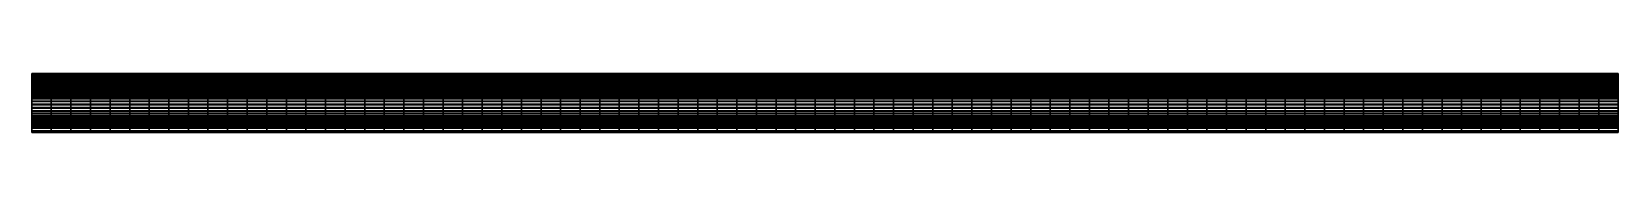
# Model space of a CAD drawing. Header units: inches. Extents: x -89 to 111, y 0 to 7.
import ezdxf

# ---------------------------------------------------------------- set-up
doc = ezdxf.new("R2010")
doc.units = ezdxf.units.IN
doc.header["$MEASUREMENT"] = 0

msp = doc.modelspace()

# ---------------------------------------------------------------- linework, layer by layer
for points in [[(-86.53, 7.35, -2.21), (-89, 7.35, -2.21), (-89, 7.48, -2.21), (-86.53, 7.48, -2.21)], [(-86.53, 7.48, -2.21), (-89, 7.48, -2.21), (-89, 7.48, -2.21), (-86.53, 7.48, -2.21)], [(-86.53, 7.48, -2.21), (-89, 7.48, -2.21), (-89, 7.48, -2.21), (-86.53, 7.48, -2.21)], [(-86.53, 7.48, -2.21), (-89, 7.48, -2.21), (-89, 7.48, -2.02), (-86.53, 7.48, -2.02)], [(-86.53, 7.48, -2.02), (-89, 7.48, -2.02), (-89, 7.47, -1.47), (-86.53, 7.47, -1.47)], [(-86.53, 7.47, -1.47), (-89, 7.47, -1.47), (-89, 7.46, -0.9), (-86.53, 7.46, -0.9)], [(-86.53, 7.46, -0.9), (-89, 7.46, -0.9), (-89, 7.44, -0.68), (-86.53, 7.44, -0.68)], [(-86.53, 7.44, -0.68), (-89, 7.44, -0.68), (-89, 7.41, -0.63), (-86.53, 7.41, -0.63)], [(-86.53, 7.41, -0.63), (-89, 7.41, -0.63), (-89, 7.39, -0.59), (-86.53, 7.39, -0.59)], [(-86.53, 7.39, -0.59), (-89, 7.39, -0.59), (-89, 7.36, -0.57), (-86.53, 7.36, -0.57)], [(-86.53, 7.36, -0.57), (-89, 7.36, -0.57), (-89, 7.31, -0.55), (-86.53, 7.31, -0.55)], [(-86.53, 6.98, -2.21), (-89, 6.98, -2.21), (-89, 7.35, -2.21), (-86.53, 7.35, -2.21)], [(-86.53, 7.31, -0.55), (-89, 7.31, -0.55), (-89, 7.21, -0.55), (-86.53, 7.21, -0.55)], [(-86.53, 7.21, -0.55), (-89, 7.21, -0.55), (-89, 7.02, -0.55), (-86.53, 7.02, -0.55)], [(-86.53, 7.02, -0.55), (-89, 7.02, -0.55), (-89, 6.85, -0.55), (-86.53, 6.85, -0.55)], [(-86.53, 6.61, -2.21), (-89, 6.61, -2.21), (-89, 6.98, -2.21), (-86.53, 6.98, -2.21)], [(-86.53, 6.85, -0.55), (-89, 6.85, -0.55), (-89, 6.79, -0.55), (-86.53, 6.79, -0.55)], [(-86.53, 6.79, -0.55), (-89, 6.79, -0.55), (-89, 6.79, -0.55), (-86.53, 6.79, -0.55)], [(-86.53, 6.79, -0.55), (-89, 6.79, -0.55), (-89, 6.78, -0.54), (-86.53, 6.78, -0.54)], [(-86.53, 6.78, -0.54), (-89, 6.78, -0.54), (-89, 6.76, -0.5), (-86.53, 6.76, -0.5)], [(-86.53, 6.76, -0.5), (-89, 6.76, -0.5), (-89, 6.7, -0.38), (-86.53, 6.7, -0.38)], [(-86.53, 6.7, -0.38), (-89, 6.7, -0.38), (-89, 6.59, -0.23), (-86.53, 6.59, -0.23)], [(-86.53, 6.48, -2.21), (-89, 6.48, -2.21), (-89, 6.61, -2.21), (-86.53, 6.61, -2.21)], [(-86.53, 6.59, -0.23), (-89, 6.59, -0.23), (-89, 6.4, -0.1), (-86.53, 6.4, -0.1)], [(-86.53, 6.47, -2.2), (-89, 6.47, -2.2), (-89, 6.48, -2.21), (-86.53, 6.48, -2.21)], [(-86.53, 6.46, -2.19), (-89, 6.46, -2.19), (-89, 6.47, -2.2), (-86.53, 6.47, -2.2)], [(-86.53, 6.44, -2.01), (-89, 6.44, -2.01), (-89, 6.46, -2.1), (-86.53, 6.46, -2.1)], [(-86.53, 6.46, -2.1), (-89, 6.46, -2.1), (-89, 6.46, -2.17), (-86.53, 6.46, -2.17)], [(-86.53, 6.46, -2.17), (-89, 6.46, -2.17), (-89, 6.46, -2.19), (-86.53, 6.46, -2.19)], [(-86.53, 6.41, -1.89), (-89, 6.41, -1.89), (-89, 6.44, -2.01), (-86.53, 6.44, -2.01)], [(-86.53, 6.36, -1.76), (-89, 6.36, -1.76), (-89, 6.41, -1.89), (-86.53, 6.41, -1.89)], [(-86.53, 6.4, -0.1), (-89, 6.4, -0.1), (-89, 6.16, -0.01), (-86.53, 6.16, -0.01)], [(-86.53, 6.28, -1.63), (-89, 6.28, -1.63), (-89, 6.36, -1.76), (-86.53, 6.36, -1.76)], [(-86.53, 6.18, -1.5), (-89, 6.18, -1.5), (-89, 6.28, -1.63), (-86.53, 6.28, -1.63)], [(-86.53, 6.06, -1.38), (-89, 6.06, -1.38), (-89, 6.18, -1.5), (-86.53, 6.18, -1.5)], [(-86.53, 6.16, -0.01), (-89, 6.16, -0.01), (-89, 5.87, -0.01), (-86.53, 5.87, -0.01)], [(-86.53, 5.91, -1.28), (-89, 5.91, -1.28), (-89, 6.06, -1.38), (-86.53, 6.06, -1.38)], [(-84.06, 7.35, -2.21), (-86.53, 7.35, -2.21), (-86.53, 7.48, -2.21), (-84.06, 7.48, -2.21)], [(-84.06, 7.48, -2.21), (-86.53, 7.48, -2.21), (-86.53, 7.48, -2.21), (-84.06, 7.48, -2.21)], [(-84.06, 7.48, -2.21), (-86.53, 7.48, -2.21), (-86.53, 7.48, -2.21), (-84.06, 7.48, -2.21)], [(-84.06, 7.48, -2.21), (-86.53, 7.48, -2.21), (-86.53, 7.48, -2.02), (-84.06, 7.48, -2.02)], [(-84.06, 7.48, -2.02), (-86.53, 7.48, -2.02), (-86.53, 7.47, -1.47), (-84.06, 7.47, -1.47)], [(-84.06, 7.47, -1.47), (-86.53, 7.47, -1.47), (-86.53, 7.46, -0.9), (-84.06, 7.46, -0.9)], [(-84.06, 7.46, -0.9), (-86.53, 7.46, -0.9), (-86.53, 7.44, -0.68), (-84.06, 7.44, -0.68)], [(-84.06, 7.44, -0.68), (-86.53, 7.44, -0.68), (-86.53, 7.41, -0.63), (-84.06, 7.41, -0.63)], [(-84.06, 7.41, -0.63), (-86.53, 7.41, -0.63), (-86.53, 7.39, -0.59), (-84.06, 7.39, -0.59)], [(-84.06, 7.39, -0.59), (-86.53, 7.39, -0.59), (-86.53, 7.36, -0.57), (-84.06, 7.36, -0.57)], [(-84.06, 7.36, -0.57), (-86.53, 7.36, -0.57), (-86.53, 7.31, -0.55), (-84.06, 7.31, -0.55)], [(-84.06, 6.98, -2.21), (-86.53, 6.98, -2.21), (-86.53, 7.35, -2.21), (-84.06, 7.35, -2.21)], [(-84.06, 7.31, -0.55), (-86.53, 7.31, -0.55), (-86.53, 7.21, -0.55), (-84.06, 7.21, -0.55)], [(-84.06, 7.21, -0.55), (-86.53, 7.21, -0.55), (-86.53, 7.02, -0.55), (-84.06, 7.02, -0.55)], [(-84.06, 7.02, -0.55), (-86.53, 7.02, -0.55), (-86.53, 6.85, -0.55), (-84.06, 6.85, -0.55)], [(-84.06, 6.61, -2.21), (-86.53, 6.61, -2.21), (-86.53, 6.98, -2.21), (-84.06, 6.98, -2.21)], [(-84.06, 6.85, -0.55), (-86.53, 6.85, -0.55), (-86.53, 6.79, -0.55), (-84.06, 6.79, -0.55)], [(-84.06, 6.79, -0.55), (-86.53, 6.79, -0.55), (-86.53, 6.79, -0.55), (-84.06, 6.79, -0.55)], [(-84.06, 6.79, -0.55), (-86.53, 6.79, -0.55), (-86.53, 6.78, -0.54), (-84.06, 6.78, -0.54)], [(-84.06, 6.78, -0.54), (-86.53, 6.78, -0.54), (-86.53, 6.76, -0.5), (-84.06, 6.76, -0.5)], [(-84.06, 6.76, -0.5), (-86.53, 6.76, -0.5), (-86.53, 6.7, -0.38), (-84.06, 6.7, -0.38)], [(-84.06, 6.7, -0.38), (-86.53, 6.7, -0.38), (-86.53, 6.59, -0.23), (-84.06, 6.59, -0.23)], [(-84.06, 6.48, -2.21), (-86.53, 6.48, -2.21), (-86.53, 6.61, -2.21), (-84.06, 6.61, -2.21)], [(-84.06, 6.59, -0.23), (-86.53, 6.59, -0.23), (-86.53, 6.4, -0.1), (-84.06, 6.4, -0.1)], [(-84.06, 6.47, -2.2), (-86.53, 6.47, -2.2), (-86.53, 6.48, -2.21), (-84.06, 6.48, -2.21)], [(-84.06, 6.46, -2.19), (-86.53, 6.46, -2.19), (-86.53, 6.47, -2.2), (-84.06, 6.47, -2.2)], [(-84.06, 6.44, -2.01), (-86.53, 6.44, -2.01), (-86.53, 6.46, -2.1), (-84.06, 6.46, -2.1)], [(-84.06, 6.46, -2.1), (-86.53, 6.46, -2.1), (-86.53, 6.46, -2.17), (-84.06, 6.46, -2.17)], [(-84.06, 6.46, -2.17), (-86.53, 6.46, -2.17), (-86.53, 6.46, -2.19), (-84.06, 6.46, -2.19)], [(-84.06, 6.41, -1.89), (-86.53, 6.41, -1.89), (-86.53, 6.44, -2.01), (-84.06, 6.44, -2.01)], [(-84.06, 6.36, -1.76), (-86.53, 6.36, -1.76), (-86.53, 6.41, -1.89), (-84.06, 6.41, -1.89)], [(-84.06, 6.4, -0.1), (-86.53, 6.4, -0.1), (-86.53, 6.16, -0.01), (-84.06, 6.16, -0.01)], [(-84.06, 6.28, -1.63), (-86.53, 6.28, -1.63), (-86.53, 6.36, -1.76), (-84.06, 6.36, -1.76)], [(-84.06, 6.18, -1.5), (-86.53, 6.18, -1.5), (-86.53, 6.28, -1.63), (-84.06, 6.28, -1.63)], [(-84.06, 6.06, -1.38), (-86.53, 6.06, -1.38), (-86.53, 6.18, -1.5), (-84.06, 6.18, -1.5)], [(-84.06, 6.16, -0.01), (-86.53, 6.16, -0.01), (-86.53, 5.87, -0.01), (-84.06, 5.87, -0.01)], [(-84.06, 5.91, -1.28), (-86.53, 5.91, -1.28), (-86.53, 6.06, -1.38), (-84.06, 6.06, -1.38)], [(-81.59, 7.35, -2.21), (-84.06, 7.35, -2.21), (-84.06, 7.48, -2.21), (-81.59, 7.48, -2.21)], [(-81.59, 7.48, -2.21), (-84.06, 7.48, -2.21), (-84.06, 7.48, -2.21), (-81.59, 7.48, -2.21)], [(-81.59, 7.48, -2.21), (-84.06, 7.48, -2.21), (-84.06, 7.48, -2.21), (-81.59, 7.48, -2.21)], [(-81.59, 7.48, -2.21), (-84.06, 7.48, -2.21), (-84.06, 7.48, -2.02), (-81.59, 7.48, -2.02)], [(-81.59, 7.48, -2.02), (-84.06, 7.48, -2.02), (-84.06, 7.47, -1.47), (-81.59, 7.47, -1.47)], [(-81.59, 7.47, -1.47), (-84.06, 7.47, -1.47), (-84.06, 7.46, -0.9), (-81.59, 7.46, -0.9)], [(-81.59, 7.46, -0.9), (-84.06, 7.46, -0.9), (-84.06, 7.44, -0.68), (-81.59, 7.44, -0.68)], [(-81.59, 7.44, -0.68), (-84.06, 7.44, -0.68), (-84.06, 7.41, -0.63), (-81.59, 7.41, -0.63)], [(-81.59, 7.41, -0.63), (-84.06, 7.41, -0.63), (-84.06, 7.39, -0.59), (-81.59, 7.39, -0.59)], [(-81.59, 7.39, -0.59), (-84.06, 7.39, -0.59), (-84.06, 7.36, -0.57), (-81.59, 7.36, -0.57)], [(-81.59, 7.36, -0.57), (-84.06, 7.36, -0.57), (-84.06, 7.31, -0.55), (-81.59, 7.31, -0.55)], [(-81.59, 6.98, -2.21), (-84.06, 6.98, -2.21), (-84.06, 7.35, -2.21), (-81.59, 7.35, -2.21)], [(-81.59, 7.31, -0.55), (-84.06, 7.31, -0.55), (-84.06, 7.21, -0.55), (-81.59, 7.21, -0.55)], [(-81.59, 7.21, -0.55), (-84.06, 7.21, -0.55), (-84.06, 7.02, -0.55), (-81.59, 7.02, -0.55)], [(-81.59, 7.02, -0.55), (-84.06, 7.02, -0.55), (-84.06, 6.85, -0.55), (-81.59, 6.85, -0.55)], [(-81.59, 6.61, -2.21), (-84.06, 6.61, -2.21), (-84.06, 6.98, -2.21), (-81.59, 6.98, -2.21)], [(-81.59, 6.85, -0.55), (-84.06, 6.85, -0.55), (-84.06, 6.79, -0.55), (-81.59, 6.79, -0.55)], [(-81.59, 6.79, -0.55), (-84.06, 6.79, -0.55), (-84.06, 6.79, -0.55), (-81.59, 6.79, -0.55)], [(-81.59, 6.79, -0.55), (-84.06, 6.79, -0.55), (-84.06, 6.78, -0.54), (-81.59, 6.78, -0.54)], [(-81.59, 6.78, -0.54), (-84.06, 6.78, -0.54), (-84.06, 6.76, -0.5), (-81.59, 6.76, -0.5)], [(-81.59, 6.76, -0.5), (-84.06, 6.76, -0.5), (-84.06, 6.7, -0.38), (-81.59, 6.7, -0.38)], [(-81.59, 6.7, -0.38), (-84.06, 6.7, -0.38), (-84.06, 6.59, -0.23), (-81.59, 6.59, -0.23)], [(-81.59, 6.48, -2.21), (-84.06, 6.48, -2.21), (-84.06, 6.61, -2.21), (-81.59, 6.61, -2.21)], [(-81.59, 6.59, -0.23), (-84.06, 6.59, -0.23), (-84.06, 6.4, -0.1), (-81.59, 6.4, -0.1)], [(-81.59, 6.47, -2.2), (-84.06, 6.47, -2.2), (-84.06, 6.48, -2.21), (-81.59, 6.48, -2.21)], [(-81.59, 6.46, -2.19), (-84.06, 6.46, -2.19), (-84.06, 6.47, -2.2), (-81.59, 6.47, -2.2)], [(-81.59, 6.44, -2.01), (-84.06, 6.44, -2.01), (-84.06, 6.46, -2.1), (-81.59, 6.46, -2.1)], [(-81.59, 6.46, -2.1), (-84.06, 6.46, -2.1), (-84.06, 6.46, -2.17), (-81.59, 6.46, -2.17)], [(-81.59, 6.46, -2.17), (-84.06, 6.46, -2.17), (-84.06, 6.46, -2.19), (-81.59, 6.46, -2.19)], [(-81.59, 6.41, -1.89), (-84.06, 6.41, -1.89), (-84.06, 6.44, -2.01), (-81.59, 6.44, -2.01)], [(-81.59, 6.36, -1.76), (-84.06, 6.36, -1.76), (-84.06, 6.41, -1.89), (-81.59, 6.41, -1.89)], [(-81.59, 6.4, -0.1), (-84.06, 6.4, -0.1), (-84.06, 6.16, -0.01), (-81.59, 6.16, -0.01)], [(-81.59, 6.28, -1.63), (-84.06, 6.28, -1.63), (-84.06, 6.36, -1.76), (-81.59, 6.36, -1.76)], [(-81.59, 6.18, -1.5), (-84.06, 6.18, -1.5), (-84.06, 6.28, -1.63), (-81.59, 6.28, -1.63)], [(-81.59, 6.06, -1.38), (-84.06, 6.06, -1.38), (-84.06, 6.18, -1.5), (-81.59, 6.18, -1.5)], [(-81.59, 6.16, -0.01), (-84.06, 6.16, -0.01), (-84.06, 5.87, -0.01), (-81.59, 5.87, -0.01)], [(-81.59, 5.91, -1.28), (-84.06, 5.91, -1.28), (-84.06, 6.06, -1.38), (-81.59, 6.06, -1.38)], [(-79.12, 7.35, -2.21), (-81.59, 7.35, -2.21), (-81.59, 7.48, -2.21), (-79.12, 7.48, -2.21)], [(-79.12, 7.48, -2.21), (-81.59, 7.48, -2.21), (-81.59, 7.48, -2.21), (-79.12, 7.48, -2.21)], [(-79.12, 7.48, -2.21), (-81.59, 7.48, -2.21), (-81.59, 7.48, -2.21), (-79.12, 7.48, -2.21)], [(-79.12, 7.48, -2.21), (-81.59, 7.48, -2.21), (-81.59, 7.48, -2.02), (-79.12, 7.48, -2.02)], [(-79.12, 7.48, -2.02), (-81.59, 7.48, -2.02), (-81.59, 7.47, -1.47), (-79.12, 7.47, -1.47)], [(-79.12, 7.47, -1.47), (-81.59, 7.47, -1.47), (-81.59, 7.46, -0.9), (-79.12, 7.46, -0.9)], [(-79.12, 7.46, -0.9), (-81.59, 7.46, -0.9), (-81.59, 7.44, -0.68), (-79.12, 7.44, -0.68)], [(-79.12, 7.44, -0.68), (-81.59, 7.44, -0.68), (-81.59, 7.41, -0.63), (-79.12, 7.41, -0.63)], [(-79.12, 7.41, -0.63), (-81.59, 7.41, -0.63), (-81.59, 7.39, -0.59), (-79.12, 7.39, -0.59)], [(-79.12, 7.39, -0.59), (-81.59, 7.39, -0.59), (-81.59, 7.36, -0.57), (-79.12, 7.36, -0.57)], [(-79.12, 7.36, -0.57), (-81.59, 7.36, -0.57), (-81.59, 7.31, -0.55), (-79.12, 7.31, -0.55)], [(-79.12, 6.98, -2.21), (-81.59, 6.98, -2.21), (-81.59, 7.35, -2.21), (-79.12, 7.35, -2.21)], [(-79.12, 7.31, -0.55), (-81.59, 7.31, -0.55), (-81.59, 7.21, -0.55), (-79.12, 7.21, -0.55)], [(-79.12, 7.21, -0.55), (-81.59, 7.21, -0.55), (-81.59, 7.02, -0.55), (-79.12, 7.02, -0.55)], [(-79.12, 7.02, -0.55), (-81.59, 7.02, -0.55), (-81.59, 6.85, -0.55), (-79.12, 6.85, -0.55)], [(-79.12, 6.61, -2.21), (-81.59, 6.61, -2.21), (-81.59, 6.98, -2.21), (-79.12, 6.98, -2.21)], [(-79.12, 6.85, -0.55), (-81.59, 6.85, -0.55), (-81.59, 6.79, -0.55), (-79.12, 6.79, -0.55)], [(-79.12, 6.79, -0.55), (-81.59, 6.79, -0.55), (-81.59, 6.79, -0.55), (-79.12, 6.79, -0.55)], [(-79.12, 6.79, -0.55), (-81.59, 6.79, -0.55), (-81.59, 6.78, -0.54), (-79.12, 6.78, -0.54)], [(-79.12, 6.78, -0.54), (-81.59, 6.78, -0.54), (-81.59, 6.76, -0.5), (-79.12, 6.76, -0.5)], [(-79.12, 6.76, -0.5), (-81.59, 6.76, -0.5), (-81.59, 6.7, -0.38), (-79.12, 6.7, -0.38)], [(-79.12, 6.7, -0.38), (-81.59, 6.7, -0.38), (-81.59, 6.59, -0.23), (-79.12, 6.59, -0.23)], [(-79.12, 6.48, -2.21), (-81.59, 6.48, -2.21), (-81.59, 6.61, -2.21), (-79.12, 6.61, -2.21)], [(-79.12, 6.59, -0.23), (-81.59, 6.59, -0.23), (-81.59, 6.4, -0.1), (-79.12, 6.4, -0.1)], [(-79.12, 6.47, -2.2), (-81.59, 6.47, -2.2), (-81.59, 6.48, -2.21), (-79.12, 6.48, -2.21)], [(-79.12, 6.46, -2.19), (-81.59, 6.46, -2.19), (-81.59, 6.47, -2.2), (-79.12, 6.47, -2.2)], [(-79.12, 6.44, -2.01), (-81.59, 6.44, -2.01), (-81.59, 6.46, -2.1), (-79.12, 6.46, -2.1)], [(-79.12, 6.46, -2.1), (-81.59, 6.46, -2.1), (-81.59, 6.46, -2.17), (-79.12, 6.46, -2.17)], [(-79.12, 6.46, -2.17), (-81.59, 6.46, -2.17), (-81.59, 6.46, -2.19), (-79.12, 6.46, -2.19)], [(-79.12, 6.41, -1.89), (-81.59, 6.41, -1.89), (-81.59, 6.44, -2.01), (-79.12, 6.44, -2.01)], [(-79.12, 6.36, -1.76), (-81.59, 6.36, -1.76), (-81.59, 6.41, -1.89), (-79.12, 6.41, -1.89)], [(-79.12, 6.4, -0.1), (-81.59, 6.4, -0.1), (-81.59, 6.16, -0.01), (-79.12, 6.16, -0.01)], [(-79.12, 6.28, -1.63), (-81.59, 6.28, -1.63), (-81.59, 6.36, -1.76), (-79.12, 6.36, -1.76)], [(-79.12, 6.18, -1.5), (-81.59, 6.18, -1.5), (-81.59, 6.28, -1.63), (-79.12, 6.28, -1.63)], [(-79.12, 6.06, -1.38), (-81.59, 6.06, -1.38), (-81.59, 6.18, -1.5), (-79.12, 6.18, -1.5)], [(-79.12, 6.16, -0.01), (-81.59, 6.16, -0.01), (-81.59, 5.87, -0.01), (-79.12, 5.87, -0.01)], [(-79.12, 5.91, -1.28), (-81.59, 5.91, -1.28), (-81.59, 6.06, -1.38), (-79.12, 6.06, -1.38)], [(-76.65, 7.35, -2.21), (-79.12, 7.35, -2.21), (-79.12, 7.48, -2.21), (-76.65, 7.48, -2.21)], [(-76.65, 7.48, -2.21), (-79.12, 7.48, -2.21), (-79.12, 7.48, -2.21), (-76.65, 7.48, -2.21)], [(-76.65, 7.48, -2.21), (-79.12, 7.48, -2.21), (-79.12, 7.48, -2.21), (-76.65, 7.48, -2.21)], [(-76.65, 7.48, -2.21), (-79.12, 7.48, -2.21), (-79.12, 7.48, -2.02), (-76.65, 7.48, -2.02)], [(-76.65, 7.48, -2.02), (-79.12, 7.48, -2.02), (-79.12, 7.47, -1.47), (-76.65, 7.47, -1.47)], [(-76.65, 7.47, -1.47), (-79.12, 7.47, -1.47), (-79.12, 7.46, -0.9), (-76.65, 7.46, -0.9)], [(-76.65, 7.46, -0.9), (-79.12, 7.46, -0.9), (-79.12, 7.44, -0.68), (-76.65, 7.44, -0.68)], [(-76.65, 7.44, -0.68), (-79.12, 7.44, -0.68), (-79.12, 7.41, -0.63), (-76.65, 7.41, -0.63)], [(-76.65, 7.41, -0.63), (-79.12, 7.41, -0.63), (-79.12, 7.39, -0.59), (-76.65, 7.39, -0.59)], [(-76.65, 7.39, -0.59), (-79.12, 7.39, -0.59), (-79.12, 7.36, -0.57), (-76.65, 7.36, -0.57)], [(-76.65, 7.36, -0.57), (-79.12, 7.36, -0.57), (-79.12, 7.31, -0.55), (-76.65, 7.31, -0.55)], [(-76.65, 6.98, -2.21), (-79.12, 6.98, -2.21), (-79.12, 7.35, -2.21), (-76.65, 7.35, -2.21)], [(-76.65, 7.31, -0.55), (-79.12, 7.31, -0.55), (-79.12, 7.21, -0.55), (-76.65, 7.21, -0.55)], [(-76.65, 7.21, -0.55), (-79.12, 7.21, -0.55), (-79.12, 7.02, -0.55), (-76.65, 7.02, -0.55)], [(-76.65, 7.02, -0.55), (-79.12, 7.02, -0.55), (-79.12, 6.85, -0.55), (-76.65, 6.85, -0.55)], [(-76.65, 6.61, -2.21), (-79.12, 6.61, -2.21), (-79.12, 6.98, -2.21), (-76.65, 6.98, -2.21)], [(-76.65, 6.85, -0.55), (-79.12, 6.85, -0.55), (-79.12, 6.79, -0.55), (-76.65, 6.79, -0.55)], [(-76.65, 6.79, -0.55), (-79.12, 6.79, -0.55), (-79.12, 6.79, -0.55), (-76.65, 6.79, -0.55)], [(-76.65, 6.79, -0.55), (-79.12, 6.79, -0.55), (-79.12, 6.78, -0.54), (-76.65, 6.78, -0.54)], [(-76.65, 6.78, -0.54), (-79.12, 6.78, -0.54), (-79.12, 6.76, -0.5), (-76.65, 6.76, -0.5)], [(-76.65, 6.76, -0.5), (-79.12, 6.76, -0.5), (-79.12, 6.7, -0.38), (-76.65, 6.7, -0.38)], [(-76.65, 6.7, -0.38), (-79.12, 6.7, -0.38), (-79.12, 6.59, -0.23), (-76.65, 6.59, -0.23)], [(-76.65, 6.48, -2.21), (-79.12, 6.48, -2.21), (-79.12, 6.61, -2.21), (-76.65, 6.61, -2.21)], [(-76.65, 6.59, -0.23), (-79.12, 6.59, -0.23), (-79.12, 6.4, -0.1), (-76.65, 6.4, -0.1)], [(-76.65, 6.47, -2.2), (-79.12, 6.47, -2.2), (-79.12, 6.48, -2.21), (-76.65, 6.48, -2.21)], [(-76.65, 6.46, -2.19), (-79.12, 6.46, -2.19), (-79.12, 6.47, -2.2), (-76.65, 6.47, -2.2)], [(-76.65, 6.44, -2.01), (-79.12, 6.44, -2.01), (-79.12, 6.46, -2.1), (-76.65, 6.46, -2.1)], [(-76.65, 6.46, -2.1), (-79.12, 6.46, -2.1), (-79.12, 6.46, -2.17), (-76.65, 6.46, -2.17)], [(-76.65, 6.46, -2.17), (-79.12, 6.46, -2.17), (-79.12, 6.46, -2.19), (-76.65, 6.46, -2.19)], [(-76.65, 6.41, -1.89), (-79.12, 6.41, -1.89), (-79.12, 6.44, -2.01), (-76.65, 6.44, -2.01)], [(-76.65, 6.36, -1.76), (-79.12, 6.36, -1.76), (-79.12, 6.41, -1.89), (-76.65, 6.41, -1.89)], [(-76.65, 6.4, -0.1), (-79.12, 6.4, -0.1), (-79.12, 6.16, -0.01), (-76.65, 6.16, -0.01)], [(-76.65, 6.28, -1.63), (-79.12, 6.28, -1.63), (-79.12, 6.36, -1.76), (-76.65, 6.36, -1.76)], [(-76.65, 6.18, -1.5), (-79.12, 6.18, -1.5), (-79.12, 6.28, -1.63), (-76.65, 6.28, -1.63)], [(-76.65, 6.06, -1.38), (-79.12, 6.06, -1.38), (-79.12, 6.18, -1.5), (-76.65, 6.18, -1.5)], [(-76.65, 6.16, -0.01), (-79.12, 6.16, -0.01), (-79.12, 5.87, -0.01), (-76.65, 5.87, -0.01)], [(-76.65, 5.91, -1.28), (-79.12, 5.91, -1.28), (-79.12, 6.06, -1.38), (-76.65, 6.06, -1.38)], [(-74.19, 7.35, -2.21), (-76.65, 7.35, -2.21), (-76.65, 7.48, -2.21), (-74.19, 7.48, -2.21)], [(-74.19, 7.48, -2.21), (-76.65, 7.48, -2.21), (-76.65, 7.48, -2.21), (-74.19, 7.48, -2.21)], [(-74.19, 7.48, -2.21), (-76.65, 7.48, -2.21), (-76.65, 7.48, -2.21), (-74.19, 7.48, -2.21)], [(-74.19, 7.48, -2.21), (-76.65, 7.48, -2.21), (-76.65, 7.48, -2.02), (-74.19, 7.48, -2.02)], [(-74.19, 7.48, -2.02), (-76.65, 7.48, -2.02), (-76.65, 7.47, -1.47), (-74.19, 7.47, -1.47)], [(-74.19, 7.47, -1.47), (-76.65, 7.47, -1.47), (-76.65, 7.46, -0.9), (-74.19, 7.46, -0.9)], [(-74.19, 7.46, -0.9), (-76.65, 7.46, -0.9), (-76.65, 7.44, -0.68), (-74.19, 7.44, -0.68)], [(-74.19, 7.44, -0.68), (-76.65, 7.44, -0.68), (-76.65, 7.41, -0.63), (-74.19, 7.41, -0.63)], [(-74.19, 7.41, -0.63), (-76.65, 7.41, -0.63), (-76.65, 7.39, -0.59), (-74.19, 7.39, -0.59)], [(-74.19, 7.39, -0.59), (-76.65, 7.39, -0.59), (-76.65, 7.36, -0.57), (-74.19, 7.36, -0.57)], [(-74.19, 7.36, -0.57), (-76.65, 7.36, -0.57), (-76.65, 7.31, -0.55), (-74.19, 7.31, -0.55)], [(-74.19, 6.98, -2.21), (-76.65, 6.98, -2.21), (-76.65, 7.35, -2.21), (-74.19, 7.35, -2.21)], [(-74.19, 7.31, -0.55), (-76.65, 7.31, -0.55), (-76.65, 7.21, -0.55), (-74.19, 7.21, -0.55)], [(-74.19, 7.21, -0.55), (-76.65, 7.21, -0.55), (-76.65, 7.02, -0.55), (-74.19, 7.02, -0.55)], [(-74.19, 7.02, -0.55), (-76.65, 7.02, -0.55), (-76.65, 6.85, -0.55), (-74.19, 6.85, -0.55)], [(-74.19, 6.61, -2.21), (-76.65, 6.61, -2.21), (-76.65, 6.98, -2.21), (-74.19, 6.98, -2.21)], [(-74.19, 6.85, -0.55), (-76.65, 6.85, -0.55), (-76.65, 6.79, -0.55), (-74.19, 6.79, -0.55)], [(-74.19, 6.79, -0.55), (-76.65, 6.79, -0.55), (-76.65, 6.79, -0.55), (-74.19, 6.79, -0.55)], [(-74.19, 6.79, -0.55), (-76.65, 6.79, -0.55), (-76.65, 6.78, -0.54), (-74.19, 6.78, -0.54)], [(-74.19, 6.78, -0.54), (-76.65, 6.78, -0.54), (-76.65, 6.76, -0.5), (-74.19, 6.76, -0.5)], [(-74.19, 6.76, -0.5), (-76.65, 6.76, -0.5), (-76.65, 6.7, -0.38), (-74.19, 6.7, -0.38)], [(-74.19, 6.7, -0.38), (-76.65, 6.7, -0.38), (-76.65, 6.59, -0.23), (-74.19, 6.59, -0.23)], [(-74.19, 6.48, -2.21), (-76.65, 6.48, -2.21), (-76.65, 6.61, -2.21), (-74.19, 6.61, -2.21)], [(-74.19, 6.59, -0.23), (-76.65, 6.59, -0.23), (-76.65, 6.4, -0.1), (-74.19, 6.4, -0.1)], [(-74.19, 6.47, -2.2), (-76.65, 6.47, -2.2), (-76.65, 6.48, -2.21), (-74.19, 6.48, -2.21)], [(-74.19, 6.46, -2.19), (-76.65, 6.46, -2.19), (-76.65, 6.47, -2.2), (-74.19, 6.47, -2.2)], [(-74.19, 6.44, -2.01), (-76.65, 6.44, -2.01), (-76.65, 6.46, -2.1), (-74.19, 6.46, -2.1)], [(-74.19, 6.46, -2.1), (-76.65, 6.46, -2.1), (-76.65, 6.46, -2.17), (-74.19, 6.46, -2.17)], [(-74.19, 6.46, -2.17), (-76.65, 6.46, -2.17), (-76.65, 6.46, -2.19), (-74.19, 6.46, -2.19)], [(-74.19, 6.41, -1.89), (-76.65, 6.41, -1.89), (-76.65, 6.44, -2.01), (-74.19, 6.44, -2.01)], [(-74.19, 6.36, -1.76), (-76.65, 6.36, -1.76), (-76.65, 6.41, -1.89), (-74.19, 6.41, -1.89)], [(-74.19, 6.4, -0.1), (-76.65, 6.4, -0.1), (-76.65, 6.16, -0.01), (-74.19, 6.16, -0.01)], [(-74.19, 6.28, -1.63), (-76.65, 6.28, -1.63), (-76.65, 6.36, -1.76), (-74.19, 6.36, -1.76)], [(-74.19, 6.18, -1.5), (-76.65, 6.18, -1.5), (-76.65, 6.28, -1.63), (-74.19, 6.28, -1.63)], [(-74.19, 6.06, -1.38), (-76.65, 6.06, -1.38), (-76.65, 6.18, -1.5), (-74.19, 6.18, -1.5)], [(-74.19, 6.16, -0.01), (-76.65, 6.16, -0.01), (-76.65, 5.87, -0.01), (-74.19, 5.87, -0.01)], [(-74.19, 5.91, -1.28), (-76.65, 5.91, -1.28), (-76.65, 6.06, -1.38), (-74.19, 6.06, -1.38)], [(-71.72, 7.35, -2.21), (-74.19, 7.35, -2.21), (-74.19, 7.48, -2.21), (-71.72, 7.48, -2.21)], [(-71.72, 7.48, -2.21), (-74.19, 7.48, -2.21), (-74.19, 7.48, -2.21), (-71.72, 7.48, -2.21)], [(-71.72, 7.48, -2.21), (-74.19, 7.48, -2.21), (-74.19, 7.48, -2.21), (-71.72, 7.48, -2.21)], [(-71.72, 7.48, -2.21), (-74.19, 7.48, -2.21), (-74.19, 7.48, -2.02), (-71.72, 7.48, -2.02)], [(-71.72, 7.48, -2.02), (-74.19, 7.48, -2.02), (-74.19, 7.47, -1.47), (-71.72, 7.47, -1.47)], [(-71.72, 7.47, -1.47), (-74.19, 7.47, -1.47), (-74.19, 7.46, -0.9), (-71.72, 7.46, -0.9)], [(-71.72, 7.46, -0.9), (-74.19, 7.46, -0.9), (-74.19, 7.44, -0.68), (-71.72, 7.44, -0.68)], [(-71.72, 7.44, -0.68), (-74.19, 7.44, -0.68), (-74.19, 7.41, -0.63), (-71.72, 7.41, -0.63)], [(-71.72, 7.41, -0.63), (-74.19, 7.41, -0.63), (-74.19, 7.39, -0.59), (-71.72, 7.39, -0.59)], [(-71.72, 7.39, -0.59), (-74.19, 7.39, -0.59), (-74.19, 7.36, -0.57), (-71.72, 7.36, -0.57)], [(-71.72, 7.36, -0.57), (-74.19, 7.36, -0.57), (-74.19, 7.31, -0.55), (-71.72, 7.31, -0.55)], [(-71.72, 6.98, -2.21), (-74.19, 6.98, -2.21), (-74.19, 7.35, -2.21), (-71.72, 7.35, -2.21)], [(-71.72, 7.31, -0.55), (-74.19, 7.31, -0.55), (-74.19, 7.21, -0.55), (-71.72, 7.21, -0.55)], [(-71.72, 7.21, -0.55), (-74.19, 7.21, -0.55), (-74.19, 7.02, -0.55), (-71.72, 7.02, -0.55)], [(-71.72, 7.02, -0.55), (-74.19, 7.02, -0.55), (-74.19, 6.85, -0.55), (-71.72, 6.85, -0.55)], [(-71.72, 6.61, -2.21), (-74.19, 6.61, -2.21), (-74.19, 6.98, -2.21), (-71.72, 6.98, -2.21)], [(-71.72, 6.85, -0.55), (-74.19, 6.85, -0.55), (-74.19, 6.79, -0.55), (-71.72, 6.79, -0.55)], [(-71.72, 6.79, -0.55), (-74.19, 6.79, -0.55), (-74.19, 6.79, -0.55), (-71.72, 6.79, -0.55)], [(-71.72, 6.79, -0.55), (-74.19, 6.79, -0.55), (-74.19, 6.78, -0.54), (-71.72, 6.78, -0.54)], [(-71.72, 6.78, -0.54), (-74.19, 6.78, -0.54), (-74.19, 6.76, -0.5), (-71.72, 6.76, -0.5)], [(-71.72, 6.76, -0.5), (-74.19, 6.76, -0.5), (-74.19, 6.7, -0.38), (-71.72, 6.7, -0.38)], [(-71.72, 6.7, -0.38), (-74.19, 6.7, -0.38), (-74.19, 6.59, -0.23), (-71.72, 6.59, -0.23)], [(-71.72, 6.48, -2.21), (-74.19, 6.48, -2.21), (-74.19, 6.61, -2.21), (-71.72, 6.61, -2.21)], [(-71.72, 6.59, -0.23), (-74.19, 6.59, -0.23), (-74.19, 6.4, -0.1), (-71.72, 6.4, -0.1)], [(-71.72, 6.47, -2.2), (-74.19, 6.47, -2.2), (-74.19, 6.48, -2.21), (-71.72, 6.48, -2.21)], [(-71.72, 6.46, -2.19), (-74.19, 6.46, -2.19), (-74.19, 6.47, -2.2), (-71.72, 6.47, -2.2)], [(-71.72, 6.44, -2.01), (-74.19, 6.44, -2.01), (-74.19, 6.46, -2.1), (-71.72, 6.46, -2.1)], [(-71.72, 6.46, -2.1), (-74.19, 6.46, -2.1), (-74.19, 6.46, -2.17), (-71.72, 6.46, -2.17)], [(-71.72, 6.46, -2.17), (-74.19, 6.46, -2.17), (-74.19, 6.46, -2.19), (-71.72, 6.46, -2.19)], [(-71.72, 6.41, -1.89), (-74.19, 6.41, -1.89), (-74.19, 6.44, -2.01), (-71.72, 6.44, -2.01)], [(-71.72, 6.36, -1.76), (-74.19, 6.36, -1.76), (-74.19, 6.41, -1.89), (-71.72, 6.41, -1.89)], [(-71.72, 6.4, -0.1), (-74.19, 6.4, -0.1), (-74.19, 6.16, -0.01), (-71.72, 6.16, -0.01)], [(-71.72, 6.28, -1.63), (-74.19, 6.28, -1.63), (-74.19, 6.36, -1.76), (-71.72, 6.36, -1.76)], [(-71.72, 6.18, -1.5), (-74.19, 6.18, -1.5), (-74.19, 6.28, -1.63), (-71.72, 6.28, -1.63)], [(-71.72, 6.06, -1.38), (-74.19, 6.06, -1.38), (-74.19, 6.18, -1.5), (-71.72, 6.18, -1.5)], [(-71.72, 6.16, -0.01), (-74.19, 6.16, -0.01), (-74.19, 5.87, -0.01), (-71.72, 5.87, -0.01)], [(-71.72, 5.91, -1.28), (-74.19, 5.91, -1.28), (-74.19, 6.06, -1.38), (-71.72, 6.06, -1.38)], [(-69.25, 7.35, -2.21), (-71.72, 7.35, -2.21), (-71.72, 7.48, -2.21), (-69.25, 7.48, -2.21)], [(-69.25, 7.48, -2.21), (-71.72, 7.48, -2.21), (-71.72, 7.48, -2.21), (-69.25, 7.48, -2.21)], [(-69.25, 7.48, -2.21), (-71.72, 7.48, -2.21), (-71.72, 7.48, -2.21), (-69.25, 7.48, -2.21)], [(-69.25, 7.48, -2.21), (-71.72, 7.48, -2.21), (-71.72, 7.48, -2.02), (-69.25, 7.48, -2.02)], [(-69.25, 7.48, -2.02), (-71.72, 7.48, -2.02), (-71.72, 7.47, -1.47), (-69.25, 7.47, -1.47)], [(-69.25, 7.47, -1.47), (-71.72, 7.47, -1.47), (-71.72, 7.46, -0.9), (-69.25, 7.46, -0.9)], [(-69.25, 7.46, -0.9), (-71.72, 7.46, -0.9), (-71.72, 7.44, -0.68), (-69.25, 7.44, -0.68)], [(-69.25, 7.44, -0.68), (-71.72, 7.44, -0.68), (-71.72, 7.41, -0.63), (-69.25, 7.41, -0.63)], [(-69.25, 7.41, -0.63), (-71.72, 7.41, -0.63), (-71.72, 7.39, -0.59), (-69.25, 7.39, -0.59)], [(-69.25, 7.39, -0.59), (-71.72, 7.39, -0.59), (-71.72, 7.36, -0.57), (-69.25, 7.36, -0.57)], [(-69.25, 7.36, -0.57), (-71.72, 7.36, -0.57), (-71.72, 7.31, -0.55), (-69.25, 7.31, -0.55)], [(-69.25, 6.98, -2.21), (-71.72, 6.98, -2.21), (-71.72, 7.35, -2.21), (-69.25, 7.35, -2.21)], [(-69.25, 7.31, -0.55), (-71.72, 7.31, -0.55), (-71.72, 7.21, -0.55), (-69.25, 7.21, -0.55)], [(-69.25, 7.21, -0.55), (-71.72, 7.21, -0.55), (-71.72, 7.02, -0.55), (-69.25, 7.02, -0.55)], [(-69.25, 7.02, -0.55), (-71.72, 7.02, -0.55), (-71.72, 6.85, -0.55), (-69.25, 6.85, -0.55)], [(-69.25, 6.61, -2.21), (-71.72, 6.61, -2.21), (-71.72, 6.98, -2.21), (-69.25, 6.98, -2.21)], [(-69.25, 6.85, -0.55), (-71.72, 6.85, -0.55), (-71.72, 6.79, -0.55), (-69.25, 6.79, -0.55)], [(-69.25, 6.79, -0.55), (-71.72, 6.79, -0.55), (-71.72, 6.79, -0.55), (-69.25, 6.79, -0.55)], [(-69.25, 6.79, -0.55), (-71.72, 6.79, -0.55), (-71.72, 6.78, -0.54), (-69.25, 6.78, -0.54)], [(-69.25, 6.78, -0.54), (-71.72, 6.78, -0.54), (-71.72, 6.76, -0.5), (-69.25, 6.76, -0.5)], [(-69.25, 6.76, -0.5), (-71.72, 6.76, -0.5), (-71.72, 6.7, -0.38), (-69.25, 6.7, -0.38)], [(-69.25, 6.7, -0.38), (-71.72, 6.7, -0.38), (-71.72, 6.59, -0.23), (-69.25, 6.59, -0.23)], [(-69.25, 6.48, -2.21), (-71.72, 6.48, -2.21), (-71.72, 6.61, -2.21), (-69.25, 6.61, -2.21)], [(-69.25, 6.59, -0.23), (-71.72, 6.59, -0.23), (-71.72, 6.4, -0.1), (-69.25, 6.4, -0.1)], [(-69.25, 6.47, -2.2), (-71.72, 6.47, -2.2), (-71.72, 6.48, -2.21), (-69.25, 6.48, -2.21)], [(-69.25, 6.46, -2.19), (-71.72, 6.46, -2.19), (-71.72, 6.47, -2.2), (-69.25, 6.47, -2.2)], [(-69.25, 6.44, -2.01), (-71.72, 6.44, -2.01), (-71.72, 6.46, -2.1), (-69.25, 6.46, -2.1)], [(-69.25, 6.46, -2.1), (-71.72, 6.46, -2.1), (-71.72, 6.46, -2.17), (-69.25, 6.46, -2.17)], [(-69.25, 6.46, -2.17), (-71.72, 6.46, -2.17), (-71.72, 6.46, -2.19), (-69.25, 6.46, -2.19)], [(-69.25, 6.41, -1.89), (-71.72, 6.41, -1.89), (-71.72, 6.44, -2.01), (-69.25, 6.44, -2.01)], [(-69.25, 6.36, -1.76), (-71.72, 6.36, -1.76), (-71.72, 6.41, -1.89), (-69.25, 6.41, -1.89)], [(-69.25, 6.4, -0.1), (-71.72, 6.4, -0.1), (-71.72, 6.16, -0.01), (-69.25, 6.16, -0.01)], [(-69.25, 6.28, -1.63), (-71.72, 6.28, -1.63), (-71.72, 6.36, -1.76), (-69.25, 6.36, -1.76)], [(-69.25, 6.18, -1.5), (-71.72, 6.18, -1.5), (-71.72, 6.28, -1.63), (-69.25, 6.28, -1.63)], [(-69.25, 6.06, -1.38), (-71.72, 6.06, -1.38), (-71.72, 6.18, -1.5), (-69.25, 6.18, -1.5)], [(-69.25, 6.16, -0.01), (-71.72, 6.16, -0.01), (-71.72, 5.87, -0.01), (-69.25, 5.87, -0.01)], [(-69.25, 5.91, -1.28), (-71.72, 5.91, -1.28), (-71.72, 6.06, -1.38), (-69.25, 6.06, -1.38)], [(-66.78, 7.35, -2.21), (-69.25, 7.35, -2.21), (-69.25, 7.48, -2.21), (-66.78, 7.48, -2.21)], [(-66.78, 7.48, -2.21), (-69.25, 7.48, -2.21), (-69.25, 7.48, -2.21), (-66.78, 7.48, -2.21)], [(-66.78, 7.48, -2.21), (-69.25, 7.48, -2.21), (-69.25, 7.48, -2.21), (-66.78, 7.48, -2.21)], [(-66.78, 7.48, -2.21), (-69.25, 7.48, -2.21), (-69.25, 7.48, -2.02), (-66.78, 7.48, -2.02)], [(-66.78, 7.48, -2.02), (-69.25, 7.48, -2.02), (-69.25, 7.47, -1.47), (-66.78, 7.47, -1.47)], [(-66.78, 7.47, -1.47), (-69.25, 7.47, -1.47), (-69.25, 7.46, -0.9), (-66.78, 7.46, -0.9)], [(-66.78, 7.46, -0.9), (-69.25, 7.46, -0.9), (-69.25, 7.44, -0.68), (-66.78, 7.44, -0.68)], [(-66.78, 7.44, -0.68), (-69.25, 7.44, -0.68), (-69.25, 7.41, -0.63), (-66.78, 7.41, -0.63)], [(-66.78, 7.41, -0.63), (-69.25, 7.41, -0.63), (-69.25, 7.39, -0.59), (-66.78, 7.39, -0.59)], [(-66.78, 7.39, -0.59), (-69.25, 7.39, -0.59), (-69.25, 7.36, -0.57), (-66.78, 7.36, -0.57)], [(-66.78, 7.36, -0.57), (-69.25, 7.36, -0.57), (-69.25, 7.31, -0.55), (-66.78, 7.31, -0.55)], [(-66.78, 6.98, -2.21), (-69.25, 6.98, -2.21), (-69.25, 7.35, -2.21), (-66.78, 7.35, -2.21)], [(-66.78, 7.31, -0.55), (-69.25, 7.31, -0.55), (-69.25, 7.21, -0.55), (-66.78, 7.21, -0.55)], [(-66.78, 7.21, -0.55), (-69.25, 7.21, -0.55), (-69.25, 7.02, -0.55), (-66.78, 7.02, -0.55)], [(-66.78, 7.02, -0.55), (-69.25, 7.02, -0.55), (-69.25, 6.85, -0.55), (-66.78, 6.85, -0.55)], [(-66.78, 6.61, -2.21), (-69.25, 6.61, -2.21), (-69.25, 6.98, -2.21), (-66.78, 6.98, -2.21)], [(-66.78, 6.85, -0.55), (-69.25, 6.85, -0.55), (-69.25, 6.79, -0.55), (-66.78, 6.79, -0.55)], [(-66.78, 6.79, -0.55), (-69.25, 6.79, -0.55), (-69.25, 6.79, -0.55), (-66.78, 6.79, -0.55)], [(-66.78, 6.79, -0.55), (-69.25, 6.79, -0.55), (-69.25, 6.78, -0.54), (-66.78, 6.78, -0.54)], [(-66.78, 6.78, -0.54), (-69.25, 6.78, -0.54), (-69.25, 6.76, -0.5), (-66.78, 6.76, -0.5)], [(-66.78, 6.76, -0.5), (-69.25, 6.76, -0.5), (-69.25, 6.7, -0.38), (-66.78, 6.7, -0.38)], [(-66.78, 6.7, -0.38), (-69.25, 6.7, -0.38), (-69.25, 6.59, -0.23), (-66.78, 6.59, -0.23)], [(-66.78, 6.48, -2.21), (-69.25, 6.48, -2.21), (-69.25, 6.61, -2.21), (-66.78, 6.61, -2.21)], [(-66.78, 6.59, -0.23), (-69.25, 6.59, -0.23), (-69.25, 6.4, -0.1), (-66.78, 6.4, -0.1)], [(-66.78, 6.47, -2.2), (-69.25, 6.47, -2.2), (-69.25, 6.48, -2.21), (-66.78, 6.48, -2.21)], [(-66.78, 6.46, -2.19), (-69.25, 6.46, -2.19), (-69.25, 6.47, -2.2), (-66.78, 6.47, -2.2)], [(-66.78, 6.44, -2.01), (-69.25, 6.44, -2.01), (-69.25, 6.46, -2.1), (-66.78, 6.46, -2.1)], [(-66.78, 6.46, -2.1), (-69.25, 6.46, -2.1), (-69.25, 6.46, -2.17), (-66.78, 6.46, -2.17)], [(-66.78, 6.46, -2.17), (-69.25, 6.46, -2.17), (-69.25, 6.46, -2.19), (-66.78, 6.46, -2.19)], [(-66.78, 6.41, -1.89), (-69.25, 6.41, -1.89), (-69.25, 6.44, -2.01), (-66.78, 6.44, -2.01)], [(-66.78, 6.36, -1.76), (-69.25, 6.36, -1.76), (-69.25, 6.41, -1.89), (-66.78, 6.41, -1.89)], [(-66.78, 6.4, -0.1), (-69.25, 6.4, -0.1), (-69.25, 6.16, -0.01), (-66.78, 6.16, -0.01)], [(-66.78, 6.28, -1.63), (-69.25, 6.28, -1.63), (-69.25, 6.36, -1.76), (-66.78, 6.36, -1.76)], [(-66.78, 6.18, -1.5), (-69.25, 6.18, -1.5), (-69.25, 6.28, -1.63), (-66.78, 6.28, -1.63)], [(-66.78, 6.06, -1.38), (-69.25, 6.06, -1.38), (-69.25, 6.18, -1.5), (-66.78, 6.18, -1.5)], [(-66.78, 6.16, -0.01), (-69.25, 6.16, -0.01), (-69.25, 5.87, -0.01), (-66.78, 5.87, -0.01)], [(-66.78, 5.91, -1.28), (-69.25, 5.91, -1.28), (-69.25, 6.06, -1.38), (-66.78, 6.06, -1.38)], [(-64.31, 7.35, -2.21), (-66.78, 7.35, -2.21), (-66.78, 7.48, -2.21), (-64.31, 7.48, -2.21)], [(-64.31, 7.48, -2.21), (-66.78, 7.48, -2.21), (-66.78, 7.48, -2.21), (-64.31, 7.48, -2.21)], [(-64.31, 7.48, -2.21), (-66.78, 7.48, -2.21), (-66.78, 7.48, -2.21), (-64.31, 7.48, -2.21)], [(-64.31, 7.48, -2.21), (-66.78, 7.48, -2.21), (-66.78, 7.48, -2.02), (-64.31, 7.48, -2.02)], [(-64.31, 7.48, -2.02), (-66.78, 7.48, -2.02), (-66.78, 7.47, -1.47), (-64.31, 7.47, -1.47)], [(-64.31, 7.47, -1.47), (-66.78, 7.47, -1.47), (-66.78, 7.46, -0.9), (-64.31, 7.46, -0.9)], [(-64.31, 7.46, -0.9), (-66.78, 7.46, -0.9), (-66.78, 7.44, -0.68), (-64.31, 7.44, -0.68)], [(-64.31, 7.44, -0.68), (-66.78, 7.44, -0.68), (-66.78, 7.41, -0.63), (-64.31, 7.41, -0.63)], [(-64.31, 7.41, -0.63), (-66.78, 7.41, -0.63), (-66.78, 7.39, -0.59), (-64.31, 7.39, -0.59)], [(-64.31, 7.39, -0.59), (-66.78, 7.39, -0.59), (-66.78, 7.36, -0.57), (-64.31, 7.36, -0.57)], [(-64.31, 7.36, -0.57), (-66.78, 7.36, -0.57), (-66.78, 7.31, -0.55), (-64.31, 7.31, -0.55)], [(-64.31, 6.98, -2.21), (-66.78, 6.98, -2.21), (-66.78, 7.35, -2.21), (-64.31, 7.35, -2.21)], [(-64.31, 7.31, -0.55), (-66.78, 7.31, -0.55), (-66.78, 7.21, -0.55), (-64.31, 7.21, -0.55)], [(-64.31, 7.21, -0.55), (-66.78, 7.21, -0.55), (-66.78, 7.02, -0.55), (-64.31, 7.02, -0.55)], [(-64.31, 7.02, -0.55), (-66.78, 7.02, -0.55), (-66.78, 6.85, -0.55), (-64.31, 6.85, -0.55)], [(-64.31, 6.61, -2.21), (-66.78, 6.61, -2.21), (-66.78, 6.98, -2.21), (-64.31, 6.98, -2.21)], [(-64.31, 6.85, -0.55), (-66.78, 6.85, -0.55), (-66.78, 6.79, -0.55), (-64.31, 6.79, -0.55)], [(-64.31, 6.79, -0.55), (-66.78, 6.79, -0.55), (-66.78, 6.79, -0.55), (-64.31, 6.79, -0.55)], [(-64.31, 6.79, -0.55), (-66.78, 6.79, -0.55), (-66.78, 6.78, -0.54), (-64.31, 6.78, -0.54)], [(-64.31, 6.78, -0.54), (-66.78, 6.78, -0.54), (-66.78, 6.76, -0.5), (-64.31, 6.76, -0.5)], [(-64.31, 6.76, -0.5), (-66.78, 6.76, -0.5), (-66.78, 6.7, -0.38), (-64.31, 6.7, -0.38)], [(-64.31, 6.7, -0.38), (-66.78, 6.7, -0.38), (-66.78, 6.59, -0.23), (-64.31, 6.59, -0.23)], [(-64.31, 6.48, -2.21), (-66.78, 6.48, -2.21), (-66.78, 6.61, -2.21), (-64.31, 6.61, -2.21)], [(-64.31, 6.59, -0.23), (-66.78, 6.59, -0.23), (-66.78, 6.4, -0.1), (-64.31, 6.4, -0.1)], [(-64.31, 6.47, -2.2), (-66.78, 6.47, -2.2), (-66.78, 6.48, -2.21), (-64.31, 6.48, -2.21)], [(-64.31, 6.46, -2.19), (-66.78, 6.46, -2.19), (-66.78, 6.47, -2.2), (-64.31, 6.47, -2.2)], [(-64.31, 6.44, -2.01), (-66.78, 6.44, -2.01), (-66.78, 6.46, -2.1), (-64.31, 6.46, -2.1)], [(-64.31, 6.46, -2.1), (-66.78, 6.46, -2.1), (-66.78, 6.46, -2.17), (-64.31, 6.46, -2.17)], [(-64.31, 6.46, -2.17), (-66.78, 6.46, -2.17), (-66.78, 6.46, -2.19), (-64.31, 6.46, -2.19)], [(-64.31, 6.41, -1.89), (-66.78, 6.41, -1.89), (-66.78, 6.44, -2.01), (-64.31, 6.44, -2.01)], [(-64.31, 6.36, -1.76), (-66.78, 6.36, -1.76), (-66.78, 6.41, -1.89), (-64.31, 6.41, -1.89)], [(-64.31, 6.4, -0.1), (-66.78, 6.4, -0.1), (-66.78, 6.16, -0.01), (-64.31, 6.16, -0.01)], [(-64.31, 6.28, -1.63), (-66.78, 6.28, -1.63), (-66.78, 6.36, -1.76), (-64.31, 6.36, -1.76)], [(-64.31, 6.18, -1.5), (-66.78, 6.18, -1.5), (-66.78, 6.28, -1.63), (-64.31, 6.28, -1.63)], [(-64.31, 6.06, -1.38), (-66.78, 6.06, -1.38), (-66.78, 6.18, -1.5), (-64.31, 6.18, -1.5)], [(-64.31, 6.16, -0.01), (-66.78, 6.16, -0.01), (-66.78, 5.87, -0.01), (-64.31, 5.87, -0.01)], [(-64.31, 5.91, -1.28), (-66.78, 5.91, -1.28), (-66.78, 6.06, -1.38), (-64.31, 6.06, -1.38)], [(-61.84, 7.35, -2.21), (-64.31, 7.35, -2.21), (-64.31, 7.48, -2.21), (-61.84, 7.48, -2.21)], [(-61.84, 7.48, -2.21), (-64.31, 7.48, -2.21), (-64.31, 7.48, -2.21), (-61.84, 7.48, -2.21)], [(-61.84, 7.48, -2.21), (-64.31, 7.48, -2.21), (-64.31, 7.48, -2.21), (-61.84, 7.48, -2.21)], [(-61.84, 7.48, -2.21), (-64.31, 7.48, -2.21), (-64.31, 7.48, -2.02), (-61.84, 7.48, -2.02)], [(-61.84, 7.48, -2.02), (-64.31, 7.48, -2.02), (-64.31, 7.47, -1.47), (-61.84, 7.47, -1.47)], [(-61.84, 7.47, -1.47), (-64.31, 7.47, -1.47), (-64.31, 7.46, -0.9), (-61.84, 7.46, -0.9)], [(-61.84, 7.46, -0.9), (-64.31, 7.46, -0.9), (-64.31, 7.44, -0.68), (-61.84, 7.44, -0.68)], [(-61.84, 7.44, -0.68), (-64.31, 7.44, -0.68), (-64.31, 7.41, -0.63), (-61.84, 7.41, -0.63)], [(-61.84, 7.41, -0.63), (-64.31, 7.41, -0.63), (-64.31, 7.39, -0.59), (-61.84, 7.39, -0.59)], [(-61.84, 7.39, -0.59), (-64.31, 7.39, -0.59), (-64.31, 7.36, -0.57), (-61.84, 7.36, -0.57)], [(-61.84, 7.36, -0.57), (-64.31, 7.36, -0.57), (-64.31, 7.31, -0.55), (-61.84, 7.31, -0.55)], [(-61.84, 6.98, -2.21), (-64.31, 6.98, -2.21), (-64.31, 7.35, -2.21), (-61.84, 7.35, -2.21)], [(-61.84, 7.31, -0.55), (-64.31, 7.31, -0.55), (-64.31, 7.21, -0.55), (-61.84, 7.21, -0.55)], [(-61.84, 7.21, -0.55), (-64.31, 7.21, -0.55), (-64.31, 7.02, -0.55), (-61.84, 7.02, -0.55)], [(-61.84, 7.02, -0.55), (-64.31, 7.02, -0.55), (-64.31, 6.85, -0.55), (-61.84, 6.85, -0.55)], [(-61.84, 6.61, -2.21), (-64.31, 6.61, -2.21), (-64.31, 6.98, -2.21), (-61.84, 6.98, -2.21)], [(-61.84, 6.85, -0.55), (-64.31, 6.85, -0.55), (-64.31, 6.79, -0.55), (-61.84, 6.79, -0.55)], [(-61.84, 6.79, -0.55), (-64.31, 6.79, -0.55), (-64.31, 6.79, -0.55), (-61.84, 6.79, -0.55)], [(-61.84, 6.79, -0.55), (-64.31, 6.79, -0.55), (-64.31, 6.78, -0.54), (-61.84, 6.78, -0.54)], [(-61.84, 6.78, -0.54), (-64.31, 6.78, -0.54), (-64.31, 6.76, -0.5), (-61.84, 6.76, -0.5)], [(-61.84, 6.76, -0.5), (-64.31, 6.76, -0.5), (-64.31, 6.7, -0.38), (-61.84, 6.7, -0.38)], [(-61.84, 6.7, -0.38), (-64.31, 6.7, -0.38), (-64.31, 6.59, -0.23), (-61.84, 6.59, -0.23)], [(-61.84, 6.48, -2.21), (-64.31, 6.48, -2.21), (-64.31, 6.61, -2.21), (-61.84, 6.61, -2.21)], [(-61.84, 6.59, -0.23), (-64.31, 6.59, -0.23), (-64.31, 6.4, -0.1), (-61.84, 6.4, -0.1)], [(-61.84, 6.47, -2.2), (-64.31, 6.47, -2.2), (-64.31, 6.48, -2.21), (-61.84, 6.48, -2.21)], [(-61.84, 6.46, -2.19), (-64.31, 6.46, -2.19), (-64.31, 6.47, -2.2), (-61.84, 6.47, -2.2)], [(-61.84, 6.44, -2.01), (-64.31, 6.44, -2.01), (-64.31, 6.46, -2.1), (-61.84, 6.46, -2.1)], [(-61.84, 6.46, -2.1), (-64.31, 6.46, -2.1), (-64.31, 6.46, -2.17), (-61.84, 6.46, -2.17)], [(-61.84, 6.46, -2.17), (-64.31, 6.46, -2.17), (-64.31, 6.46, -2.19), (-61.84, 6.46, -2.19)], [(-61.84, 6.41, -1.89), (-64.31, 6.41, -1.89), (-64.31, 6.44, -2.01), (-61.84, 6.44, -2.01)], [(-61.84, 6.36, -1.76), (-64.31, 6.36, -1.76), (-64.31, 6.41, -1.89), (-61.84, 6.41, -1.89)], [(-61.84, 6.4, -0.1), (-64.31, 6.4, -0.1), (-64.31, 6.16, -0.01), (-61.84, 6.16, -0.01)], [(-61.84, 6.28, -1.63), (-64.31, 6.28, -1.63), (-64.31, 6.36, -1.76), (-61.84, 6.36, -1.76)], [(-61.84, 6.18, -1.5), (-64.31, 6.18, -1.5), (-64.31, 6.28, -1.63), (-61.84, 6.28, -1.63)], [(-61.84, 6.06, -1.38), (-64.31, 6.06, -1.38), (-64.31, 6.18, -1.5), (-61.84, 6.18, -1.5)], [(-61.84, 6.16, -0.01), (-64.31, 6.16, -0.01), (-64.31, 5.87, -0.01), (-61.84, 5.87, -0.01)], [(-61.84, 5.91, -1.28), (-64.31, 5.91, -1.28), (-64.31, 6.06, -1.38), (-61.84, 6.06, -1.38)], [(-59.37, 7.35, -2.21), (-61.84, 7.35, -2.21), (-61.84, 7.48, -2.21), (-59.37, 7.48, -2.21)], [(-59.37, 7.48, -2.21), (-61.84, 7.48, -2.21), (-61.84, 7.48, -2.21), (-59.37, 7.48, -2.21)], [(-59.37, 7.48, -2.21), (-61.84, 7.48, -2.21), (-61.84, 7.48, -2.21), (-59.37, 7.48, -2.21)], [(-59.37, 7.48, -2.21), (-61.84, 7.48, -2.21), (-61.84, 7.48, -2.02), (-59.37, 7.48, -2.02)], [(-59.37, 7.48, -2.02), (-61.84, 7.48, -2.02), (-61.84, 7.47, -1.47), (-59.37, 7.47, -1.47)], [(-59.37, 7.47, -1.47), (-61.84, 7.47, -1.47), (-61.84, 7.46, -0.9), (-59.37, 7.46, -0.9)], [(-59.37, 7.46, -0.9), (-61.84, 7.46, -0.9), (-61.84, 7.44, -0.68), (-59.37, 7.44, -0.68)], [(-59.37, 7.44, -0.68), (-61.84, 7.44, -0.68), (-61.84, 7.41, -0.63), (-59.37, 7.41, -0.63)], [(-59.37, 7.41, -0.63), (-61.84, 7.41, -0.63), (-61.84, 7.39, -0.59), (-59.37, 7.39, -0.59)], [(-59.37, 7.39, -0.59), (-61.84, 7.39, -0.59), (-61.84, 7.36, -0.57), (-59.37, 7.36, -0.57)], [(-59.37, 7.36, -0.57), (-61.84, 7.36, -0.57), (-61.84, 7.31, -0.55), (-59.37, 7.31, -0.55)], [(-59.37, 6.98, -2.21), (-61.84, 6.98, -2.21), (-61.84, 7.35, -2.21), (-59.37, 7.35, -2.21)], [(-59.37, 7.31, -0.55), (-61.84, 7.31, -0.55), (-61.84, 7.21, -0.55), (-59.37, 7.21, -0.55)], [(-59.37, 7.21, -0.55), (-61.84, 7.21, -0.55), (-61.84, 7.02, -0.55), (-59.37, 7.02, -0.55)], [(-59.37, 7.02, -0.55), (-61.84, 7.02, -0.55), (-61.84, 6.85, -0.55), (-59.37, 6.85, -0.55)], [(-59.37, 6.61, -2.21), (-61.84, 6.61, -2.21), (-61.84, 6.98, -2.21), (-59.37, 6.98, -2.21)], [(-59.37, 6.85, -0.55), (-61.84, 6.85, -0.55), (-61.84, 6.79, -0.55), (-59.37, 6.79, -0.55)], [(-59.37, 6.79, -0.55), (-61.84, 6.79, -0.55), (-61.84, 6.79, -0.55), (-59.37, 6.79, -0.55)], [(-59.37, 6.79, -0.55), (-61.84, 6.79, -0.55), (-61.84, 6.78, -0.54), (-59.37, 6.78, -0.54)], [(-59.37, 6.78, -0.54), (-61.84, 6.78, -0.54), (-61.84, 6.76, -0.5), (-59.37, 6.76, -0.5)], [(-59.37, 6.76, -0.5), (-61.84, 6.76, -0.5), (-61.84, 6.7, -0.38), (-59.37, 6.7, -0.38)], [(-59.37, 6.7, -0.38), (-61.84, 6.7, -0.38), (-61.84, 6.59, -0.23), (-59.37, 6.59, -0.23)], [(-59.37, 6.48, -2.21), (-61.84, 6.48, -2.21), (-61.84, 6.61, -2.21), (-59.37, 6.61, -2.21)], [(-59.37, 6.59, -0.23), (-61.84, 6.59, -0.23), (-61.84, 6.4, -0.1), (-59.37, 6.4, -0.1)], [(-59.37, 6.47, -2.2), (-61.84, 6.47, -2.2), (-61.84, 6.48, -2.21), (-59.37, 6.48, -2.21)], [(-59.37, 6.46, -2.19), (-61.84, 6.46, -2.19), (-61.84, 6.47, -2.2), (-59.37, 6.47, -2.2)], [(-59.37, 6.44, -2.01), (-61.84, 6.44, -2.01), (-61.84, 6.46, -2.1), (-59.37, 6.46, -2.1)], [(-59.37, 6.46, -2.1), (-61.84, 6.46, -2.1), (-61.84, 6.46, -2.17), (-59.37, 6.46, -2.17)], [(-59.37, 6.46, -2.17), (-61.84, 6.46, -2.17), (-61.84, 6.46, -2.19), (-59.37, 6.46, -2.19)], [(-59.37, 6.41, -1.89), (-61.84, 6.41, -1.89), (-61.84, 6.44, -2.01), (-59.37, 6.44, -2.01)], [(-59.37, 6.36, -1.76), (-61.84, 6.36, -1.76), (-61.84, 6.41, -1.89), (-59.37, 6.41, -1.89)], [(-59.37, 6.4, -0.1), (-61.84, 6.4, -0.1), (-61.84, 6.16, -0.01), (-59.37, 6.16, -0.01)], [(-59.37, 6.28, -1.63), (-61.84, 6.28, -1.63), (-61.84, 6.36, -1.76), (-59.37, 6.36, -1.76)], [(-59.37, 6.18, -1.5), (-61.84, 6.18, -1.5), (-61.84, 6.28, -1.63), (-59.37, 6.28, -1.63)], [(-59.37, 6.06, -1.38), (-61.84, 6.06, -1.38), (-61.84, 6.18, -1.5), (-59.37, 6.18, -1.5)], [(-59.37, 6.16, -0.01), (-61.84, 6.16, -0.01), (-61.84, 5.87, -0.01), (-59.37, 5.87, -0.01)], [(-59.37, 5.91, -1.28), (-61.84, 5.91, -1.28), (-61.84, 6.06, -1.38), (-59.37, 6.06, -1.38)], [(-56.9, 7.35, -2.21), (-59.37, 7.35, -2.21), (-59.37, 7.48, -2.21), (-56.9, 7.48, -2.21)], [(-56.9, 7.48, -2.21), (-59.37, 7.48, -2.21), (-59.37, 7.48, -2.21), (-56.9, 7.48, -2.21)], [(-56.9, 7.48, -2.21), (-59.37, 7.48, -2.21), (-59.37, 7.48, -2.21), (-56.9, 7.48, -2.21)], [(-56.9, 7.48, -2.21), (-59.37, 7.48, -2.21), (-59.37, 7.48, -2.02), (-56.9, 7.48, -2.02)], [(-56.9, 7.48, -2.02), (-59.37, 7.48, -2.02), (-59.37, 7.47, -1.47), (-56.9, 7.47, -1.47)], [(-56.9, 7.47, -1.47), (-59.37, 7.47, -1.47), (-59.37, 7.46, -0.9), (-56.9, 7.46, -0.9)], [(-56.9, 7.46, -0.9), (-59.37, 7.46, -0.9), (-59.37, 7.44, -0.68), (-56.9, 7.44, -0.68)], [(-56.9, 7.44, -0.68), (-59.37, 7.44, -0.68), (-59.37, 7.41, -0.63), (-56.9, 7.41, -0.63)], [(-56.9, 7.41, -0.63), (-59.37, 7.41, -0.63), (-59.37, 7.39, -0.59), (-56.9, 7.39, -0.59)], [(-56.9, 7.39, -0.59), (-59.37, 7.39, -0.59), (-59.37, 7.36, -0.57), (-56.9, 7.36, -0.57)], [(-56.9, 7.36, -0.57), (-59.37, 7.36, -0.57), (-59.37, 7.31, -0.55), (-56.9, 7.31, -0.55)], [(-56.9, 6.98, -2.21), (-59.37, 6.98, -2.21), (-59.37, 7.35, -2.21), (-56.9, 7.35, -2.21)], [(-56.9, 7.31, -0.55), (-59.37, 7.31, -0.55), (-59.37, 7.21, -0.55), (-56.9, 7.21, -0.55)], [(-56.9, 7.21, -0.55), (-59.37, 7.21, -0.55), (-59.37, 7.02, -0.55), (-56.9, 7.02, -0.55)], [(-56.9, 7.02, -0.55), (-59.37, 7.02, -0.55), (-59.37, 6.85, -0.55), (-56.9, 6.85, -0.55)], [(-56.9, 6.61, -2.21), (-59.37, 6.61, -2.21), (-59.37, 6.98, -2.21), (-56.9, 6.98, -2.21)], [(-56.9, 6.85, -0.55), (-59.37, 6.85, -0.55), (-59.37, 6.79, -0.55), (-56.9, 6.79, -0.55)], [(-56.9, 6.79, -0.55), (-59.37, 6.79, -0.55), (-59.37, 6.79, -0.55), (-56.9, 6.79, -0.55)], [(-56.9, 6.79, -0.55), (-59.37, 6.79, -0.55), (-59.37, 6.78, -0.54), (-56.9, 6.78, -0.54)], [(-56.9, 6.78, -0.54), (-59.37, 6.78, -0.54), (-59.37, 6.76, -0.5), (-56.9, 6.76, -0.5)], [(-56.9, 6.76, -0.5), (-59.37, 6.76, -0.5), (-59.37, 6.7, -0.38), (-56.9, 6.7, -0.38)], [(-56.9, 6.7, -0.38), (-59.37, 6.7, -0.38), (-59.37, 6.59, -0.23), (-56.9, 6.59, -0.23)], [(-56.9, 6.48, -2.21), (-59.37, 6.48, -2.21), (-59.37, 6.61, -2.21), (-56.9, 6.61, -2.21)], [(-56.9, 6.59, -0.23), (-59.37, 6.59, -0.23), (-59.37, 6.4, -0.1), (-56.9, 6.4, -0.1)], [(-56.9, 6.47, -2.2), (-59.37, 6.47, -2.2), (-59.37, 6.48, -2.21), (-56.9, 6.48, -2.21)], [(-56.9, 6.46, -2.19), (-59.37, 6.46, -2.19), (-59.37, 6.47, -2.2), (-56.9, 6.47, -2.2)], [(-56.9, 6.44, -2.01), (-59.37, 6.44, -2.01), (-59.37, 6.46, -2.1), (-56.9, 6.46, -2.1)], [(-56.9, 6.46, -2.1), (-59.37, 6.46, -2.1), (-59.37, 6.46, -2.17), (-56.9, 6.46, -2.17)], [(-56.9, 6.46, -2.17), (-59.37, 6.46, -2.17), (-59.37, 6.46, -2.19), (-56.9, 6.46, -2.19)], [(-56.9, 6.41, -1.89), (-59.37, 6.41, -1.89), (-59.37, 6.44, -2.01), (-56.9, 6.44, -2.01)], [(-56.9, 6.36, -1.76), (-59.37, 6.36, -1.76), (-59.37, 6.41, -1.89), (-56.9, 6.41, -1.89)], [(-56.9, 6.4, -0.1), (-59.37, 6.4, -0.1), (-59.37, 6.16, -0.01), (-56.9, 6.16, -0.01)], [(-56.9, 6.28, -1.63), (-59.37, 6.28, -1.63), (-59.37, 6.36, -1.76), (-56.9, 6.36, -1.76)], [(-56.9, 6.18, -1.5), (-59.37, 6.18, -1.5), (-59.37, 6.28, -1.63), (-56.9, 6.28, -1.63)], [(-56.9, 6.06, -1.38), (-59.37, 6.06, -1.38), (-59.37, 6.18, -1.5), (-56.9, 6.18, -1.5)], [(-56.9, 6.16, -0.01), (-59.37, 6.16, -0.01), (-59.37, 5.87, -0.01), (-56.9, 5.87, -0.01)], [(-56.9, 5.91, -1.28), (-59.37, 5.91, -1.28), (-59.37, 6.06, -1.38), (-56.9, 6.06, -1.38)], [(-54.43, 7.35, -2.21), (-56.9, 7.35, -2.21), (-56.9, 7.48, -2.21), (-54.43, 7.48, -2.21)], [(-54.43, 7.48, -2.21), (-56.9, 7.48, -2.21), (-56.9, 7.48, -2.21), (-54.43, 7.48, -2.21)], [(-54.43, 7.48, -2.21), (-56.9, 7.48, -2.21), (-56.9, 7.48, -2.21), (-54.43, 7.48, -2.21)], [(-54.43, 7.48, -2.21), (-56.9, 7.48, -2.21), (-56.9, 7.48, -2.02), (-54.43, 7.48, -2.02)], [(-54.43, 7.48, -2.02), (-56.9, 7.48, -2.02), (-56.9, 7.47, -1.47), (-54.43, 7.47, -1.47)], [(-54.43, 7.47, -1.47), (-56.9, 7.47, -1.47), (-56.9, 7.46, -0.9), (-54.43, 7.46, -0.9)], [(-54.43, 7.46, -0.9), (-56.9, 7.46, -0.9), (-56.9, 7.44, -0.68), (-54.43, 7.44, -0.68)], [(-54.43, 7.44, -0.68), (-56.9, 7.44, -0.68), (-56.9, 7.41, -0.63), (-54.43, 7.41, -0.63)], [(-54.43, 7.41, -0.63), (-56.9, 7.41, -0.63), (-56.9, 7.39, -0.59), (-54.43, 7.39, -0.59)], [(-54.43, 7.39, -0.59), (-56.9, 7.39, -0.59), (-56.9, 7.36, -0.57), (-54.43, 7.36, -0.57)], [(-54.43, 7.36, -0.57), (-56.9, 7.36, -0.57), (-56.9, 7.31, -0.55), (-54.43, 7.31, -0.55)], [(-54.43, 6.98, -2.21), (-56.9, 6.98, -2.21), (-56.9, 7.35, -2.21), (-54.43, 7.35, -2.21)], [(-54.43, 7.31, -0.55), (-56.9, 7.31, -0.55), (-56.9, 7.21, -0.55), (-54.43, 7.21, -0.55)], [(-54.43, 7.21, -0.55), (-56.9, 7.21, -0.55), (-56.9, 7.02, -0.55), (-54.43, 7.02, -0.55)], [(-54.43, 7.02, -0.55), (-56.9, 7.02, -0.55), (-56.9, 6.85, -0.55), (-54.43, 6.85, -0.55)], [(-54.43, 6.61, -2.21), (-56.9, 6.61, -2.21), (-56.9, 6.98, -2.21), (-54.43, 6.98, -2.21)], [(-54.43, 6.85, -0.55), (-56.9, 6.85, -0.55), (-56.9, 6.79, -0.55), (-54.43, 6.79, -0.55)], [(-54.43, 6.79, -0.55), (-56.9, 6.79, -0.55), (-56.9, 6.79, -0.55), (-54.43, 6.79, -0.55)], [(-54.43, 6.79, -0.55), (-56.9, 6.79, -0.55), (-56.9, 6.78, -0.54), (-54.43, 6.78, -0.54)], [(-54.43, 6.78, -0.54), (-56.9, 6.78, -0.54), (-56.9, 6.76, -0.5), (-54.43, 6.76, -0.5)], [(-54.43, 6.76, -0.5), (-56.9, 6.76, -0.5), (-56.9, 6.7, -0.38), (-54.43, 6.7, -0.38)], [(-54.43, 6.7, -0.38), (-56.9, 6.7, -0.38), (-56.9, 6.59, -0.23), (-54.43, 6.59, -0.23)], [(-54.43, 6.48, -2.21), (-56.9, 6.48, -2.21), (-56.9, 6.61, -2.21), (-54.43, 6.61, -2.21)], [(-54.43, 6.59, -0.23), (-56.9, 6.59, -0.23), (-56.9, 6.4, -0.1), (-54.43, 6.4, -0.1)], [(-54.43, 6.47, -2.2), (-56.9, 6.47, -2.2), (-56.9, 6.48, -2.21), (-54.43, 6.48, -2.21)], [(-54.43, 6.46, -2.19), (-56.9, 6.46, -2.19), (-56.9, 6.47, -2.2), (-54.43, 6.47, -2.2)], [(-54.43, 6.44, -2.01), (-56.9, 6.44, -2.01), (-56.9, 6.46, -2.1), (-54.43, 6.46, -2.1)], [(-54.43, 6.46, -2.1), (-56.9, 6.46, -2.1), (-56.9, 6.46, -2.17), (-54.43, 6.46, -2.17)], [(-54.43, 6.46, -2.17), (-56.9, 6.46, -2.17), (-56.9, 6.46, -2.19), (-54.43, 6.46, -2.19)], [(-54.43, 6.41, -1.89), (-56.9, 6.41, -1.89), (-56.9, 6.44, -2.01), (-54.43, 6.44, -2.01)], [(-54.43, 6.36, -1.76), (-56.9, 6.36, -1.76), (-56.9, 6.41, -1.89), (-54.43, 6.41, -1.89)], [(-54.43, 6.4, -0.1), (-56.9, 6.4, -0.1), (-56.9, 6.16, -0.01), (-54.43, 6.16, -0.01)], [(-54.43, 6.28, -1.63), (-56.9, 6.28, -1.63), (-56.9, 6.36, -1.76), (-54.43, 6.36, -1.76)], [(-54.43, 6.18, -1.5), (-56.9, 6.18, -1.5), (-56.9, 6.28, -1.63), (-54.43, 6.28, -1.63)], [(-54.43, 6.06, -1.38), (-56.9, 6.06, -1.38), (-56.9, 6.18, -1.5), (-54.43, 6.18, -1.5)], [(-54.43, 6.16, -0.01), (-56.9, 6.16, -0.01), (-56.9, 5.87, -0.01), (-54.43, 5.87, -0.01)], [(-54.43, 5.91, -1.28), (-56.9, 5.91, -1.28), (-56.9, 6.06, -1.38), (-54.43, 6.06, -1.38)], [(-51.96, 7.35, -2.21), (-54.43, 7.35, -2.21), (-54.43, 7.48, -2.21), (-51.96, 7.48, -2.21)], [(-51.96, 7.48, -2.21), (-54.43, 7.48, -2.21), (-54.43, 7.48, -2.21), (-51.96, 7.48, -2.21)], [(-51.96, 7.48, -2.21), (-54.43, 7.48, -2.21), (-54.43, 7.48, -2.21), (-51.96, 7.48, -2.21)], [(-51.96, 7.48, -2.21), (-54.43, 7.48, -2.21), (-54.43, 7.48, -2.02), (-51.96, 7.48, -2.02)], [(-51.96, 7.48, -2.02), (-54.43, 7.48, -2.02), (-54.43, 7.47, -1.47), (-51.96, 7.47, -1.47)], [(-51.96, 7.47, -1.47), (-54.43, 7.47, -1.47), (-54.43, 7.46, -0.9), (-51.96, 7.46, -0.9)], [(-51.96, 7.46, -0.9), (-54.43, 7.46, -0.9), (-54.43, 7.44, -0.68), (-51.96, 7.44, -0.68)], [(-51.96, 7.44, -0.68), (-54.43, 7.44, -0.68), (-54.43, 7.41, -0.63), (-51.96, 7.41, -0.63)], [(-51.96, 7.41, -0.63), (-54.43, 7.41, -0.63), (-54.43, 7.39, -0.59), (-51.96, 7.39, -0.59)], [(-51.96, 7.39, -0.59), (-54.43, 7.39, -0.59), (-54.43, 7.36, -0.57), (-51.96, 7.36, -0.57)], [(-51.96, 7.36, -0.57), (-54.43, 7.36, -0.57), (-54.43, 7.31, -0.55), (-51.96, 7.31, -0.55)], [(-51.96, 6.98, -2.21), (-54.43, 6.98, -2.21), (-54.43, 7.35, -2.21), (-51.96, 7.35, -2.21)], [(-51.96, 7.31, -0.55), (-54.43, 7.31, -0.55), (-54.43, 7.21, -0.55), (-51.96, 7.21, -0.55)], [(-51.96, 7.21, -0.55), (-54.43, 7.21, -0.55), (-54.43, 7.02, -0.55), (-51.96, 7.02, -0.55)], [(-51.96, 7.02, -0.55), (-54.43, 7.02, -0.55), (-54.43, 6.85, -0.55), (-51.96, 6.85, -0.55)], [(-51.96, 6.61, -2.21), (-54.43, 6.61, -2.21), (-54.43, 6.98, -2.21), (-51.96, 6.98, -2.21)], [(-51.96, 6.85, -0.55), (-54.43, 6.85, -0.55), (-54.43, 6.79, -0.55), (-51.96, 6.79, -0.55)], [(-51.96, 6.79, -0.55), (-54.43, 6.79, -0.55), (-54.43, 6.79, -0.55), (-51.96, 6.79, -0.55)], [(-51.96, 6.79, -0.55), (-54.43, 6.79, -0.55), (-54.43, 6.78, -0.54), (-51.96, 6.78, -0.54)], [(-51.96, 6.78, -0.54), (-54.43, 6.78, -0.54), (-54.43, 6.76, -0.5), (-51.96, 6.76, -0.5)], [(-51.96, 6.76, -0.5), (-54.43, 6.76, -0.5), (-54.43, 6.7, -0.38), (-51.96, 6.7, -0.38)], [(-51.96, 6.7, -0.38), (-54.43, 6.7, -0.38), (-54.43, 6.59, -0.23), (-51.96, 6.59, -0.23)], [(-51.96, 6.48, -2.21), (-54.43, 6.48, -2.21), (-54.43, 6.61, -2.21), (-51.96, 6.61, -2.21)], [(-51.96, 6.59, -0.23), (-54.43, 6.59, -0.23), (-54.43, 6.4, -0.1), (-51.96, 6.4, -0.1)], [(-51.96, 6.47, -2.2), (-54.43, 6.47, -2.2), (-54.43, 6.48, -2.21), (-51.96, 6.48, -2.21)], [(-51.96, 6.46, -2.19), (-54.43, 6.46, -2.19), (-54.43, 6.47, -2.2), (-51.96, 6.47, -2.2)], [(-51.96, 6.44, -2.01), (-54.43, 6.44, -2.01), (-54.43, 6.46, -2.1), (-51.96, 6.46, -2.1)], [(-51.96, 6.46, -2.1), (-54.43, 6.46, -2.1), (-54.43, 6.46, -2.17), (-51.96, 6.46, -2.17)], [(-51.96, 6.46, -2.17), (-54.43, 6.46, -2.17), (-54.43, 6.46, -2.19), (-51.96, 6.46, -2.19)], [(-51.96, 6.41, -1.89), (-54.43, 6.41, -1.89), (-54.43, 6.44, -2.01), (-51.96, 6.44, -2.01)], [(-51.96, 6.36, -1.76), (-54.43, 6.36, -1.76), (-54.43, 6.41, -1.89), (-51.96, 6.41, -1.89)], [(-51.96, 6.4, -0.1), (-54.43, 6.4, -0.1), (-54.43, 6.16, -0.01), (-51.96, 6.16, -0.01)], [(-51.96, 6.28, -1.63), (-54.43, 6.28, -1.63), (-54.43, 6.36, -1.76), (-51.96, 6.36, -1.76)], [(-51.96, 6.18, -1.5), (-54.43, 6.18, -1.5), (-54.43, 6.28, -1.63), (-51.96, 6.28, -1.63)], [(-51.96, 6.06, -1.38), (-54.43, 6.06, -1.38), (-54.43, 6.18, -1.5), (-51.96, 6.18, -1.5)], [(-51.96, 6.16, -0.01), (-54.43, 6.16, -0.01), (-54.43, 5.87, -0.01), (-51.96, 5.87, -0.01)], [(-51.96, 5.91, -1.28), (-54.43, 5.91, -1.28), (-54.43, 6.06, -1.38), (-51.96, 6.06, -1.38)], [(-49.49, 7.35, -2.21), (-51.96, 7.35, -2.21), (-51.96, 7.48, -2.21), (-49.49, 7.48, -2.21)], [(-49.49, 7.48, -2.21), (-51.96, 7.48, -2.21), (-51.96, 7.48, -2.21), (-49.49, 7.48, -2.21)], [(-49.49, 7.48, -2.21), (-51.96, 7.48, -2.21), (-51.96, 7.48, -2.21), (-49.49, 7.48, -2.21)], [(-49.49, 7.48, -2.21), (-51.96, 7.48, -2.21), (-51.96, 7.48, -2.02), (-49.49, 7.48, -2.02)], [(-49.49, 7.48, -2.02), (-51.96, 7.48, -2.02), (-51.96, 7.47, -1.47), (-49.49, 7.47, -1.47)], [(-49.49, 7.47, -1.47), (-51.96, 7.47, -1.47), (-51.96, 7.46, -0.9), (-49.49, 7.46, -0.9)], [(-49.49, 7.46, -0.9), (-51.96, 7.46, -0.9), (-51.96, 7.44, -0.68), (-49.49, 7.44, -0.68)], [(-49.49, 7.44, -0.68), (-51.96, 7.44, -0.68), (-51.96, 7.41, -0.63), (-49.49, 7.41, -0.63)], [(-49.49, 7.41, -0.63), (-51.96, 7.41, -0.63), (-51.96, 7.39, -0.59), (-49.49, 7.39, -0.59)], [(-49.49, 7.39, -0.59), (-51.96, 7.39, -0.59), (-51.96, 7.36, -0.57), (-49.49, 7.36, -0.57)], [(-49.49, 7.36, -0.57), (-51.96, 7.36, -0.57), (-51.96, 7.31, -0.55), (-49.49, 7.31, -0.55)], [(-49.49, 6.98, -2.21), (-51.96, 6.98, -2.21), (-51.96, 7.35, -2.21), (-49.49, 7.35, -2.21)], [(-49.49, 7.31, -0.55), (-51.96, 7.31, -0.55), (-51.96, 7.21, -0.55), (-49.49, 7.21, -0.55)], [(-49.49, 7.21, -0.55), (-51.96, 7.21, -0.55), (-51.96, 7.02, -0.55), (-49.49, 7.02, -0.55)], [(-49.49, 7.02, -0.55), (-51.96, 7.02, -0.55), (-51.96, 6.85, -0.55), (-49.49, 6.85, -0.55)], [(-49.49, 6.61, -2.21), (-51.96, 6.61, -2.21), (-51.96, 6.98, -2.21), (-49.49, 6.98, -2.21)], [(-49.49, 6.85, -0.55), (-51.96, 6.85, -0.55), (-51.96, 6.79, -0.55), (-49.49, 6.79, -0.55)], [(-49.49, 6.79, -0.55), (-51.96, 6.79, -0.55), (-51.96, 6.79, -0.55), (-49.49, 6.79, -0.55)], [(-49.49, 6.79, -0.55), (-51.96, 6.79, -0.55), (-51.96, 6.78, -0.54), (-49.49, 6.78, -0.54)], [(-49.49, 6.78, -0.54), (-51.96, 6.78, -0.54), (-51.96, 6.76, -0.5), (-49.49, 6.76, -0.5)], [(-49.49, 6.76, -0.5), (-51.96, 6.76, -0.5), (-51.96, 6.7, -0.38), (-49.49, 6.7, -0.38)], [(-49.49, 6.7, -0.38), (-51.96, 6.7, -0.38), (-51.96, 6.59, -0.23), (-49.49, 6.59, -0.23)], [(-49.49, 6.48, -2.21), (-51.96, 6.48, -2.21), (-51.96, 6.61, -2.21), (-49.49, 6.61, -2.21)], [(-49.49, 6.59, -0.23), (-51.96, 6.59, -0.23), (-51.96, 6.4, -0.1), (-49.49, 6.4, -0.1)], [(-49.49, 6.47, -2.2), (-51.96, 6.47, -2.2), (-51.96, 6.48, -2.21), (-49.49, 6.48, -2.21)], [(-49.49, 6.46, -2.19), (-51.96, 6.46, -2.19), (-51.96, 6.47, -2.2), (-49.49, 6.47, -2.2)], [(-49.49, 6.44, -2.01), (-51.96, 6.44, -2.01), (-51.96, 6.46, -2.1), (-49.49, 6.46, -2.1)], [(-49.49, 6.46, -2.1), (-51.96, 6.46, -2.1), (-51.96, 6.46, -2.17), (-49.49, 6.46, -2.17)], [(-49.49, 6.46, -2.17), (-51.96, 6.46, -2.17), (-51.96, 6.46, -2.19), (-49.49, 6.46, -2.19)], [(-49.49, 6.41, -1.89), (-51.96, 6.41, -1.89), (-51.96, 6.44, -2.01), (-49.49, 6.44, -2.01)], [(-49.49, 6.36, -1.76), (-51.96, 6.36, -1.76), (-51.96, 6.41, -1.89), (-49.49, 6.41, -1.89)], [(-49.49, 6.4, -0.1), (-51.96, 6.4, -0.1), (-51.96, 6.16, -0.01), (-49.49, 6.16, -0.01)], [(-49.49, 6.28, -1.63), (-51.96, 6.28, -1.63), (-51.96, 6.36, -1.76), (-49.49, 6.36, -1.76)], [(-49.49, 6.18, -1.5), (-51.96, 6.18, -1.5), (-51.96, 6.28, -1.63), (-49.49, 6.28, -1.63)], [(-49.49, 6.06, -1.38), (-51.96, 6.06, -1.38), (-51.96, 6.18, -1.5), (-49.49, 6.18, -1.5)], [(-49.49, 6.16, -0.01), (-51.96, 6.16, -0.01), (-51.96, 5.87, -0.01), (-49.49, 5.87, -0.01)], [(-49.49, 5.91, -1.28), (-51.96, 5.91, -1.28), (-51.96, 6.06, -1.38), (-49.49, 6.06, -1.38)], [(-47.02, 7.35, -2.21), (-49.49, 7.35, -2.21), (-49.49, 7.48, -2.21), (-47.02, 7.48, -2.21)], [(-47.02, 7.48, -2.21), (-49.49, 7.48, -2.21), (-49.49, 7.48, -2.21), (-47.02, 7.48, -2.21)], [(-47.02, 7.48, -2.21), (-49.49, 7.48, -2.21), (-49.49, 7.48, -2.21), (-47.02, 7.48, -2.21)], [(-47.02, 7.48, -2.21), (-49.49, 7.48, -2.21), (-49.49, 7.48, -2.02), (-47.02, 7.48, -2.02)], [(-47.02, 7.48, -2.02), (-49.49, 7.48, -2.02), (-49.49, 7.47, -1.47), (-47.02, 7.47, -1.47)], [(-47.02, 7.47, -1.47), (-49.49, 7.47, -1.47), (-49.49, 7.46, -0.9), (-47.02, 7.46, -0.9)], [(-47.02, 7.46, -0.9), (-49.49, 7.46, -0.9), (-49.49, 7.44, -0.68), (-47.02, 7.44, -0.68)], [(-47.02, 7.44, -0.68), (-49.49, 7.44, -0.68), (-49.49, 7.41, -0.63), (-47.02, 7.41, -0.63)], [(-47.02, 7.41, -0.63), (-49.49, 7.41, -0.63), (-49.49, 7.39, -0.59), (-47.02, 7.39, -0.59)], [(-47.02, 7.39, -0.59), (-49.49, 7.39, -0.59), (-49.49, 7.36, -0.57), (-47.02, 7.36, -0.57)], [(-47.02, 7.36, -0.57), (-49.49, 7.36, -0.57), (-49.49, 7.31, -0.55), (-47.02, 7.31, -0.55)], [(-47.02, 6.98, -2.21), (-49.49, 6.98, -2.21), (-49.49, 7.35, -2.21), (-47.02, 7.35, -2.21)], [(-47.02, 7.31, -0.55), (-49.49, 7.31, -0.55), (-49.49, 7.21, -0.55), (-47.02, 7.21, -0.55)], [(-47.02, 7.21, -0.55), (-49.49, 7.21, -0.55), (-49.49, 7.02, -0.55), (-47.02, 7.02, -0.55)], [(-47.02, 7.02, -0.55), (-49.49, 7.02, -0.55), (-49.49, 6.85, -0.55), (-47.02, 6.85, -0.55)], [(-47.02, 6.61, -2.21), (-49.49, 6.61, -2.21), (-49.49, 6.98, -2.21), (-47.02, 6.98, -2.21)], [(-47.02, 6.85, -0.55), (-49.49, 6.85, -0.55), (-49.49, 6.79, -0.55), (-47.02, 6.79, -0.55)], [(-47.02, 6.79, -0.55), (-49.49, 6.79, -0.55), (-49.49, 6.79, -0.55), (-47.02, 6.79, -0.55)], [(-47.02, 6.79, -0.55), (-49.49, 6.79, -0.55), (-49.49, 6.78, -0.54), (-47.02, 6.78, -0.54)], [(-47.02, 6.78, -0.54), (-49.49, 6.78, -0.54), (-49.49, 6.76, -0.5), (-47.02, 6.76, -0.5)], [(-47.02, 6.76, -0.5), (-49.49, 6.76, -0.5), (-49.49, 6.7, -0.38), (-47.02, 6.7, -0.38)], [(-47.02, 6.7, -0.38), (-49.49, 6.7, -0.38), (-49.49, 6.59, -0.23), (-47.02, 6.59, -0.23)], [(-47.02, 6.48, -2.21), (-49.49, 6.48, -2.21), (-49.49, 6.61, -2.21), (-47.02, 6.61, -2.21)], [(-47.02, 6.59, -0.23), (-49.49, 6.59, -0.23), (-49.49, 6.4, -0.1), (-47.02, 6.4, -0.1)], [(-47.02, 6.47, -2.2), (-49.49, 6.47, -2.2), (-49.49, 6.48, -2.21), (-47.02, 6.48, -2.21)], [(-47.02, 6.46, -2.19), (-49.49, 6.46, -2.19), (-49.49, 6.47, -2.2), (-47.02, 6.47, -2.2)], [(-47.02, 6.44, -2.01), (-49.49, 6.44, -2.01), (-49.49, 6.46, -2.1), (-47.02, 6.46, -2.1)], [(-47.02, 6.46, -2.1), (-49.49, 6.46, -2.1), (-49.49, 6.46, -2.17), (-47.02, 6.46, -2.17)], [(-47.02, 6.46, -2.17), (-49.49, 6.46, -2.17), (-49.49, 6.46, -2.19), (-47.02, 6.46, -2.19)], [(-47.02, 6.41, -1.89), (-49.49, 6.41, -1.89), (-49.49, 6.44, -2.01), (-47.02, 6.44, -2.01)], [(-47.02, 6.36, -1.76), (-49.49, 6.36, -1.76), (-49.49, 6.41, -1.89), (-47.02, 6.41, -1.89)], [(-47.02, 6.4, -0.1), (-49.49, 6.4, -0.1), (-49.49, 6.16, -0.01), (-47.02, 6.16, -0.01)], [(-47.02, 6.28, -1.63), (-49.49, 6.28, -1.63), (-49.49, 6.36, -1.76), (-47.02, 6.36, -1.76)], [(-47.02, 6.18, -1.5), (-49.49, 6.18, -1.5), (-49.49, 6.28, -1.63), (-47.02, 6.28, -1.63)], [(-47.02, 6.06, -1.38), (-49.49, 6.06, -1.38), (-49.49, 6.18, -1.5), (-47.02, 6.18, -1.5)], [(-47.02, 6.16, -0.01), (-49.49, 6.16, -0.01), (-49.49, 5.87, -0.01), (-47.02, 5.87, -0.01)], [(-47.02, 5.91, -1.28), (-49.49, 5.91, -1.28), (-49.49, 6.06, -1.38), (-47.02, 6.06, -1.38)], [(-44.56, 7.35, -2.21), (-47.02, 7.35, -2.21), (-47.02, 7.48, -2.21), (-44.56, 7.48, -2.21)], [(-44.56, 7.48, -2.21), (-47.02, 7.48, -2.21), (-47.02, 7.48, -2.21), (-44.56, 7.48, -2.21)], [(-44.56, 7.48, -2.21), (-47.02, 7.48, -2.21), (-47.02, 7.48, -2.21), (-44.56, 7.48, -2.21)], [(-44.56, 7.48, -2.21), (-47.02, 7.48, -2.21), (-47.02, 7.48, -2.02), (-44.56, 7.48, -2.02)], [(-44.56, 7.48, -2.02), (-47.02, 7.48, -2.02), (-47.02, 7.47, -1.47), (-44.56, 7.47, -1.47)], [(-44.56, 7.47, -1.47), (-47.02, 7.47, -1.47), (-47.02, 7.46, -0.9), (-44.56, 7.46, -0.9)], [(-44.56, 7.46, -0.9), (-47.02, 7.46, -0.9), (-47.02, 7.44, -0.68), (-44.56, 7.44, -0.68)], [(-44.56, 7.44, -0.68), (-47.02, 7.44, -0.68), (-47.02, 7.41, -0.63), (-44.56, 7.41, -0.63)], [(-44.56, 7.41, -0.63), (-47.02, 7.41, -0.63), (-47.02, 7.39, -0.59), (-44.56, 7.39, -0.59)], [(-44.56, 7.39, -0.59), (-47.02, 7.39, -0.59), (-47.02, 7.36, -0.57), (-44.56, 7.36, -0.57)], [(-44.56, 7.36, -0.57), (-47.02, 7.36, -0.57), (-47.02, 7.31, -0.55), (-44.56, 7.31, -0.55)], [(-44.56, 6.98, -2.21), (-47.02, 6.98, -2.21), (-47.02, 7.35, -2.21), (-44.56, 7.35, -2.21)], [(-44.56, 7.31, -0.55), (-47.02, 7.31, -0.55), (-47.02, 7.21, -0.55), (-44.56, 7.21, -0.55)], [(-44.56, 7.21, -0.55), (-47.02, 7.21, -0.55), (-47.02, 7.02, -0.55), (-44.56, 7.02, -0.55)], [(-44.56, 7.02, -0.55), (-47.02, 7.02, -0.55), (-47.02, 6.85, -0.55), (-44.56, 6.85, -0.55)], [(-44.56, 6.61, -2.21), (-47.02, 6.61, -2.21), (-47.02, 6.98, -2.21), (-44.56, 6.98, -2.21)], [(-44.56, 6.85, -0.55), (-47.02, 6.85, -0.55), (-47.02, 6.79, -0.55), (-44.56, 6.79, -0.55)], [(-44.56, 6.79, -0.55), (-47.02, 6.79, -0.55), (-47.02, 6.79, -0.55), (-44.56, 6.79, -0.55)], [(-44.56, 6.79, -0.55), (-47.02, 6.79, -0.55), (-47.02, 6.78, -0.54), (-44.56, 6.78, -0.54)], [(-44.56, 6.78, -0.54), (-47.02, 6.78, -0.54), (-47.02, 6.76, -0.5), (-44.56, 6.76, -0.5)], [(-44.56, 6.76, -0.5), (-47.02, 6.76, -0.5), (-47.02, 6.7, -0.38), (-44.56, 6.7, -0.38)], [(-44.56, 6.7, -0.38), (-47.02, 6.7, -0.38), (-47.02, 6.59, -0.23), (-44.56, 6.59, -0.23)], [(-44.56, 6.48, -2.21), (-47.02, 6.48, -2.21), (-47.02, 6.61, -2.21), (-44.56, 6.61, -2.21)], [(-44.56, 6.59, -0.23), (-47.02, 6.59, -0.23), (-47.02, 6.4, -0.1), (-44.56, 6.4, -0.1)], [(-44.56, 6.47, -2.2), (-47.02, 6.47, -2.2), (-47.02, 6.48, -2.21), (-44.56, 6.48, -2.21)], [(-44.56, 6.46, -2.19), (-47.02, 6.46, -2.19), (-47.02, 6.47, -2.2), (-44.56, 6.47, -2.2)], [(-44.56, 6.44, -2.01), (-47.02, 6.44, -2.01), (-47.02, 6.46, -2.1), (-44.56, 6.46, -2.1)], [(-44.56, 6.46, -2.1), (-47.02, 6.46, -2.1), (-47.02, 6.46, -2.17), (-44.56, 6.46, -2.17)], [(-44.56, 6.46, -2.17), (-47.02, 6.46, -2.17), (-47.02, 6.46, -2.19), (-44.56, 6.46, -2.19)], [(-44.56, 6.41, -1.89), (-47.02, 6.41, -1.89), (-47.02, 6.44, -2.01), (-44.56, 6.44, -2.01)], [(-44.56, 6.36, -1.76), (-47.02, 6.36, -1.76), (-47.02, 6.41, -1.89), (-44.56, 6.41, -1.89)], [(-44.56, 6.4, -0.1), (-47.02, 6.4, -0.1), (-47.02, 6.16, -0.01), (-44.56, 6.16, -0.01)], [(-44.56, 6.28, -1.63), (-47.02, 6.28, -1.63), (-47.02, 6.36, -1.76), (-44.56, 6.36, -1.76)], [(-44.56, 6.18, -1.5), (-47.02, 6.18, -1.5), (-47.02, 6.28, -1.63), (-44.56, 6.28, -1.63)], [(-44.56, 6.06, -1.38), (-47.02, 6.06, -1.38), (-47.02, 6.18, -1.5), (-44.56, 6.18, -1.5)], [(-44.56, 6.16, -0.01), (-47.02, 6.16, -0.01), (-47.02, 5.87, -0.01), (-44.56, 5.87, -0.01)], [(-44.56, 5.91, -1.28), (-47.02, 5.91, -1.28), (-47.02, 6.06, -1.38), (-44.56, 6.06, -1.38)], [(-42.09, 7.35, -2.21), (-44.56, 7.35, -2.21), (-44.56, 7.48, -2.21), (-42.09, 7.48, -2.21)], [(-42.09, 7.48, -2.21), (-44.56, 7.48, -2.21), (-44.56, 7.48, -2.21), (-42.09, 7.48, -2.21)], [(-42.09, 7.48, -2.21), (-44.56, 7.48, -2.21), (-44.56, 7.48, -2.21), (-42.09, 7.48, -2.21)], [(-42.09, 7.48, -2.21), (-44.56, 7.48, -2.21), (-44.56, 7.48, -2.02), (-42.09, 7.48, -2.02)], [(-42.09, 7.48, -2.02), (-44.56, 7.48, -2.02), (-44.56, 7.47, -1.47), (-42.09, 7.47, -1.47)], [(-42.09, 7.47, -1.47), (-44.56, 7.47, -1.47), (-44.56, 7.46, -0.9), (-42.09, 7.46, -0.9)], [(-42.09, 7.46, -0.9), (-44.56, 7.46, -0.9), (-44.56, 7.44, -0.68), (-42.09, 7.44, -0.68)], [(-42.09, 7.44, -0.68), (-44.56, 7.44, -0.68), (-44.56, 7.41, -0.63), (-42.09, 7.41, -0.63)], [(-42.09, 7.41, -0.63), (-44.56, 7.41, -0.63), (-44.56, 7.39, -0.59), (-42.09, 7.39, -0.59)], [(-42.09, 7.39, -0.59), (-44.56, 7.39, -0.59), (-44.56, 7.36, -0.57), (-42.09, 7.36, -0.57)], [(-42.09, 7.36, -0.57), (-44.56, 7.36, -0.57), (-44.56, 7.31, -0.55), (-42.09, 7.31, -0.55)], [(-42.09, 6.98, -2.21), (-44.56, 6.98, -2.21), (-44.56, 7.35, -2.21), (-42.09, 7.35, -2.21)], [(-42.09, 7.31, -0.55), (-44.56, 7.31, -0.55), (-44.56, 7.21, -0.55), (-42.09, 7.21, -0.55)], [(-42.09, 7.21, -0.55), (-44.56, 7.21, -0.55), (-44.56, 7.02, -0.55), (-42.09, 7.02, -0.55)], [(-42.09, 7.02, -0.55), (-44.56, 7.02, -0.55), (-44.56, 6.85, -0.55), (-42.09, 6.85, -0.55)], [(-42.09, 6.61, -2.21), (-44.56, 6.61, -2.21), (-44.56, 6.98, -2.21), (-42.09, 6.98, -2.21)], [(-42.09, 6.85, -0.55), (-44.56, 6.85, -0.55), (-44.56, 6.79, -0.55), (-42.09, 6.79, -0.55)], [(-42.09, 6.79, -0.55), (-44.56, 6.79, -0.55), (-44.56, 6.79, -0.55), (-42.09, 6.79, -0.55)], [(-42.09, 6.79, -0.55), (-44.56, 6.79, -0.55), (-44.56, 6.78, -0.54), (-42.09, 6.78, -0.54)], [(-42.09, 6.78, -0.54), (-44.56, 6.78, -0.54), (-44.56, 6.76, -0.5), (-42.09, 6.76, -0.5)], [(-42.09, 6.76, -0.5), (-44.56, 6.76, -0.5), (-44.56, 6.7, -0.38), (-42.09, 6.7, -0.38)], [(-42.09, 6.7, -0.38), (-44.56, 6.7, -0.38), (-44.56, 6.59, -0.23), (-42.09, 6.59, -0.23)], [(-42.09, 6.48, -2.21), (-44.56, 6.48, -2.21), (-44.56, 6.61, -2.21), (-42.09, 6.61, -2.21)], [(-42.09, 6.59, -0.23), (-44.56, 6.59, -0.23), (-44.56, 6.4, -0.1), (-42.09, 6.4, -0.1)], [(-42.09, 6.47, -2.2), (-44.56, 6.47, -2.2), (-44.56, 6.48, -2.21), (-42.09, 6.48, -2.21)], [(-42.09, 6.46, -2.19), (-44.56, 6.46, -2.19), (-44.56, 6.47, -2.2), (-42.09, 6.47, -2.2)], [(-42.09, 6.44, -2.01), (-44.56, 6.44, -2.01), (-44.56, 6.46, -2.1), (-42.09, 6.46, -2.1)], [(-42.09, 6.46, -2.1), (-44.56, 6.46, -2.1), (-44.56, 6.46, -2.17), (-42.09, 6.46, -2.17)], [(-42.09, 6.46, -2.17), (-44.56, 6.46, -2.17), (-44.56, 6.46, -2.19), (-42.09, 6.46, -2.19)], [(-42.09, 6.41, -1.89), (-44.56, 6.41, -1.89), (-44.56, 6.44, -2.01), (-42.09, 6.44, -2.01)], [(-42.09, 6.36, -1.76), (-44.56, 6.36, -1.76), (-44.56, 6.41, -1.89), (-42.09, 6.41, -1.89)], [(-42.09, 6.4, -0.1), (-44.56, 6.4, -0.1), (-44.56, 6.16, -0.01), (-42.09, 6.16, -0.01)], [(-42.09, 6.28, -1.63), (-44.56, 6.28, -1.63), (-44.56, 6.36, -1.76), (-42.09, 6.36, -1.76)], [(-42.09, 6.18, -1.5), (-44.56, 6.18, -1.5), (-44.56, 6.28, -1.63), (-42.09, 6.28, -1.63)], [(-42.09, 6.06, -1.38), (-44.56, 6.06, -1.38), (-44.56, 6.18, -1.5), (-42.09, 6.18, -1.5)], [(-42.09, 6.16, -0.01), (-44.56, 6.16, -0.01), (-44.56, 5.87, -0.01), (-42.09, 5.87, -0.01)], [(-42.09, 5.91, -1.28), (-44.56, 5.91, -1.28), (-44.56, 6.06, -1.38), (-42.09, 6.06, -1.38)], [(-39.62, 7.35, -2.21), (-42.09, 7.35, -2.21), (-42.09, 7.48, -2.21), (-39.62, 7.48, -2.21)], [(-39.62, 7.48, -2.21), (-42.09, 7.48, -2.21), (-42.09, 7.48, -2.21), (-39.62, 7.48, -2.21)], [(-39.62, 7.48, -2.21), (-42.09, 7.48, -2.21), (-42.09, 7.48, -2.21), (-39.62, 7.48, -2.21)], [(-39.62, 7.48, -2.21), (-42.09, 7.48, -2.21), (-42.09, 7.48, -2.02), (-39.62, 7.48, -2.02)], [(-39.62, 7.48, -2.02), (-42.09, 7.48, -2.02), (-42.09, 7.47, -1.47), (-39.62, 7.47, -1.47)], [(-39.62, 7.47, -1.47), (-42.09, 7.47, -1.47), (-42.09, 7.46, -0.9), (-39.62, 7.46, -0.9)], [(-39.62, 7.46, -0.9), (-42.09, 7.46, -0.9), (-42.09, 7.44, -0.68), (-39.62, 7.44, -0.68)], [(-39.62, 7.44, -0.68), (-42.09, 7.44, -0.68), (-42.09, 7.41, -0.63), (-39.62, 7.41, -0.63)], [(-39.62, 7.41, -0.63), (-42.09, 7.41, -0.63), (-42.09, 7.39, -0.59), (-39.62, 7.39, -0.59)], [(-39.62, 7.39, -0.59), (-42.09, 7.39, -0.59), (-42.09, 7.36, -0.57), (-39.62, 7.36, -0.57)], [(-39.62, 7.36, -0.57), (-42.09, 7.36, -0.57), (-42.09, 7.31, -0.55), (-39.62, 7.31, -0.55)], [(-39.62, 6.98, -2.21), (-42.09, 6.98, -2.21), (-42.09, 7.35, -2.21), (-39.62, 7.35, -2.21)], [(-39.62, 7.31, -0.55), (-42.09, 7.31, -0.55), (-42.09, 7.21, -0.55), (-39.62, 7.21, -0.55)], [(-39.62, 7.21, -0.55), (-42.09, 7.21, -0.55), (-42.09, 7.02, -0.55), (-39.62, 7.02, -0.55)], [(-39.62, 7.02, -0.55), (-42.09, 7.02, -0.55), (-42.09, 6.85, -0.55), (-39.62, 6.85, -0.55)], [(-39.62, 6.61, -2.21), (-42.09, 6.61, -2.21), (-42.09, 6.98, -2.21), (-39.62, 6.98, -2.21)], [(-39.62, 6.85, -0.55), (-42.09, 6.85, -0.55), (-42.09, 6.79, -0.55), (-39.62, 6.79, -0.55)], [(-39.62, 6.79, -0.55), (-42.09, 6.79, -0.55), (-42.09, 6.79, -0.55), (-39.62, 6.79, -0.55)], [(-39.62, 6.79, -0.55), (-42.09, 6.79, -0.55), (-42.09, 6.78, -0.54), (-39.62, 6.78, -0.54)], [(-39.62, 6.78, -0.54), (-42.09, 6.78, -0.54), (-42.09, 6.76, -0.5), (-39.62, 6.76, -0.5)], [(-39.62, 6.76, -0.5), (-42.09, 6.76, -0.5), (-42.09, 6.7, -0.38), (-39.62, 6.7, -0.38)], [(-39.62, 6.7, -0.38), (-42.09, 6.7, -0.38), (-42.09, 6.59, -0.23), (-39.62, 6.59, -0.23)], [(-39.62, 6.48, -2.21), (-42.09, 6.48, -2.21), (-42.09, 6.61, -2.21), (-39.62, 6.61, -2.21)], [(-39.62, 6.59, -0.23), (-42.09, 6.59, -0.23), (-42.09, 6.4, -0.1), (-39.62, 6.4, -0.1)], [(-39.62, 6.47, -2.2), (-42.09, 6.47, -2.2), (-42.09, 6.48, -2.21), (-39.62, 6.48, -2.21)], [(-39.62, 6.46, -2.19), (-42.09, 6.46, -2.19), (-42.09, 6.47, -2.2), (-39.62, 6.47, -2.2)], [(-39.62, 6.44, -2.01), (-42.09, 6.44, -2.01), (-42.09, 6.46, -2.1), (-39.62, 6.46, -2.1)], [(-39.62, 6.46, -2.1), (-42.09, 6.46, -2.1), (-42.09, 6.46, -2.17), (-39.62, 6.46, -2.17)], [(-39.62, 6.46, -2.17), (-42.09, 6.46, -2.17), (-42.09, 6.46, -2.19), (-39.62, 6.46, -2.19)], [(-39.62, 6.41, -1.89), (-42.09, 6.41, -1.89), (-42.09, 6.44, -2.01), (-39.62, 6.44, -2.01)], [(-39.62, 6.36, -1.76), (-42.09, 6.36, -1.76), (-42.09, 6.41, -1.89), (-39.62, 6.41, -1.89)], [(-39.62, 6.4, -0.1), (-42.09, 6.4, -0.1), (-42.09, 6.16, -0.01), (-39.62, 6.16, -0.01)], [(-39.62, 6.28, -1.63), (-42.09, 6.28, -1.63), (-42.09, 6.36, -1.76), (-39.62, 6.36, -1.76)], [(-39.62, 6.18, -1.5), (-42.09, 6.18, -1.5), (-42.09, 6.28, -1.63), (-39.62, 6.28, -1.63)], [(-39.62, 6.06, -1.38), (-42.09, 6.06, -1.38), (-42.09, 6.18, -1.5), (-39.62, 6.18, -1.5)], [(-39.62, 6.16, -0.01), (-42.09, 6.16, -0.01), (-42.09, 5.87, -0.01), (-39.62, 5.87, -0.01)], [(-39.62, 5.91, -1.28), (-42.09, 5.91, -1.28), (-42.09, 6.06, -1.38), (-39.62, 6.06, -1.38)], [(-37.15, 7.35, -2.21), (-39.62, 7.35, -2.21), (-39.62, 7.48, -2.21), (-37.15, 7.48, -2.21)], [(-37.15, 7.48, -2.21), (-39.62, 7.48, -2.21), (-39.62, 7.48, -2.21), (-37.15, 7.48, -2.21)], [(-37.15, 7.48, -2.21), (-39.62, 7.48, -2.21), (-39.62, 7.48, -2.21), (-37.15, 7.48, -2.21)], [(-37.15, 7.48, -2.21), (-39.62, 7.48, -2.21), (-39.62, 7.48, -2.02), (-37.15, 7.48, -2.02)], [(-37.15, 7.48, -2.02), (-39.62, 7.48, -2.02), (-39.62, 7.47, -1.47), (-37.15, 7.47, -1.47)], [(-37.15, 7.47, -1.47), (-39.62, 7.47, -1.47), (-39.62, 7.46, -0.9), (-37.15, 7.46, -0.9)], [(-37.15, 7.46, -0.9), (-39.62, 7.46, -0.9), (-39.62, 7.44, -0.68), (-37.15, 7.44, -0.68)], [(-37.15, 7.44, -0.68), (-39.62, 7.44, -0.68), (-39.62, 7.41, -0.63), (-37.15, 7.41, -0.63)], [(-37.15, 7.41, -0.63), (-39.62, 7.41, -0.63), (-39.62, 7.39, -0.59), (-37.15, 7.39, -0.59)], [(-37.15, 7.39, -0.59), (-39.62, 7.39, -0.59), (-39.62, 7.36, -0.57), (-37.15, 7.36, -0.57)], [(-37.15, 7.36, -0.57), (-39.62, 7.36, -0.57), (-39.62, 7.31, -0.55), (-37.15, 7.31, -0.55)], [(-37.15, 6.98, -2.21), (-39.62, 6.98, -2.21), (-39.62, 7.35, -2.21), (-37.15, 7.35, -2.21)], [(-37.15, 7.31, -0.55), (-39.62, 7.31, -0.55), (-39.62, 7.21, -0.55), (-37.15, 7.21, -0.55)], [(-37.15, 7.21, -0.55), (-39.62, 7.21, -0.55), (-39.62, 7.02, -0.55), (-37.15, 7.02, -0.55)], [(-37.15, 7.02, -0.55), (-39.62, 7.02, -0.55), (-39.62, 6.85, -0.55), (-37.15, 6.85, -0.55)], [(-37.15, 6.61, -2.21), (-39.62, 6.61, -2.21), (-39.62, 6.98, -2.21), (-37.15, 6.98, -2.21)], [(-37.15, 6.85, -0.55), (-39.62, 6.85, -0.55), (-39.62, 6.79, -0.55), (-37.15, 6.79, -0.55)], [(-37.15, 6.79, -0.55), (-39.62, 6.79, -0.55), (-39.62, 6.79, -0.55), (-37.15, 6.79, -0.55)], [(-37.15, 6.79, -0.55), (-39.62, 6.79, -0.55), (-39.62, 6.78, -0.54), (-37.15, 6.78, -0.54)], [(-37.15, 6.78, -0.54), (-39.62, 6.78, -0.54), (-39.62, 6.76, -0.5), (-37.15, 6.76, -0.5)], [(-37.15, 6.76, -0.5), (-39.62, 6.76, -0.5), (-39.62, 6.7, -0.38), (-37.15, 6.7, -0.38)], [(-37.15, 6.7, -0.38), (-39.62, 6.7, -0.38), (-39.62, 6.59, -0.23), (-37.15, 6.59, -0.23)], [(-37.15, 6.48, -2.21), (-39.62, 6.48, -2.21), (-39.62, 6.61, -2.21), (-37.15, 6.61, -2.21)], [(-37.15, 6.59, -0.23), (-39.62, 6.59, -0.23), (-39.62, 6.4, -0.1), (-37.15, 6.4, -0.1)], [(-37.15, 6.47, -2.2), (-39.62, 6.47, -2.2), (-39.62, 6.48, -2.21), (-37.15, 6.48, -2.21)], [(-37.15, 6.46, -2.19), (-39.62, 6.46, -2.19), (-39.62, 6.47, -2.2), (-37.15, 6.47, -2.2)], [(-37.15, 6.44, -2.01), (-39.62, 6.44, -2.01), (-39.62, 6.46, -2.1), (-37.15, 6.46, -2.1)], [(-37.15, 6.46, -2.1), (-39.62, 6.46, -2.1), (-39.62, 6.46, -2.17), (-37.15, 6.46, -2.17)], [(-37.15, 6.46, -2.17), (-39.62, 6.46, -2.17), (-39.62, 6.46, -2.19), (-37.15, 6.46, -2.19)], [(-37.15, 6.41, -1.89), (-39.62, 6.41, -1.89), (-39.62, 6.44, -2.01), (-37.15, 6.44, -2.01)], [(-37.15, 6.36, -1.76), (-39.62, 6.36, -1.76), (-39.62, 6.41, -1.89), (-37.15, 6.41, -1.89)], [(-37.15, 6.4, -0.1), (-39.62, 6.4, -0.1), (-39.62, 6.16, -0.01), (-37.15, 6.16, -0.01)], [(-37.15, 6.28, -1.63), (-39.62, 6.28, -1.63), (-39.62, 6.36, -1.76), (-37.15, 6.36, -1.76)], [(-37.15, 6.18, -1.5), (-39.62, 6.18, -1.5), (-39.62, 6.28, -1.63), (-37.15, 6.28, -1.63)], [(-37.15, 6.06, -1.38), (-39.62, 6.06, -1.38), (-39.62, 6.18, -1.5), (-37.15, 6.18, -1.5)], [(-37.15, 6.16, -0.01), (-39.62, 6.16, -0.01), (-39.62, 5.87, -0.01), (-37.15, 5.87, -0.01)], [(-37.15, 5.91, -1.28), (-39.62, 5.91, -1.28), (-39.62, 6.06, -1.38), (-37.15, 6.06, -1.38)], [(-34.68, 7.35, -2.21), (-37.15, 7.35, -2.21), (-37.15, 7.48, -2.21), (-34.68, 7.48, -2.21)], [(-34.68, 7.48, -2.21), (-37.15, 7.48, -2.21), (-37.15, 7.48, -2.21), (-34.68, 7.48, -2.21)], [(-34.68, 7.48, -2.21), (-37.15, 7.48, -2.21), (-37.15, 7.48, -2.21), (-34.68, 7.48, -2.21)], [(-34.68, 7.48, -2.21), (-37.15, 7.48, -2.21), (-37.15, 7.48, -2.02), (-34.68, 7.48, -2.02)], [(-34.68, 7.48, -2.02), (-37.15, 7.48, -2.02), (-37.15, 7.47, -1.47), (-34.68, 7.47, -1.47)], [(-34.68, 7.47, -1.47), (-37.15, 7.47, -1.47), (-37.15, 7.46, -0.9), (-34.68, 7.46, -0.9)], [(-34.68, 7.46, -0.9), (-37.15, 7.46, -0.9), (-37.15, 7.44, -0.68), (-34.68, 7.44, -0.68)], [(-34.68, 7.44, -0.68), (-37.15, 7.44, -0.68), (-37.15, 7.41, -0.63), (-34.68, 7.41, -0.63)], [(-34.68, 7.41, -0.63), (-37.15, 7.41, -0.63), (-37.15, 7.39, -0.59), (-34.68, 7.39, -0.59)], [(-34.68, 7.39, -0.59), (-37.15, 7.39, -0.59), (-37.15, 7.36, -0.57), (-34.68, 7.36, -0.57)], [(-34.68, 7.36, -0.57), (-37.15, 7.36, -0.57), (-37.15, 7.31, -0.55), (-34.68, 7.31, -0.55)], [(-34.68, 6.98, -2.21), (-37.15, 6.98, -2.21), (-37.15, 7.35, -2.21), (-34.68, 7.35, -2.21)], [(-34.68, 7.31, -0.55), (-37.15, 7.31, -0.55), (-37.15, 7.21, -0.55), (-34.68, 7.21, -0.55)], [(-34.68, 7.21, -0.55), (-37.15, 7.21, -0.55), (-37.15, 7.02, -0.55), (-34.68, 7.02, -0.55)], [(-34.68, 7.02, -0.55), (-37.15, 7.02, -0.55), (-37.15, 6.85, -0.55), (-34.68, 6.85, -0.55)], [(-34.68, 6.61, -2.21), (-37.15, 6.61, -2.21), (-37.15, 6.98, -2.21), (-34.68, 6.98, -2.21)], [(-34.68, 6.85, -0.55), (-37.15, 6.85, -0.55), (-37.15, 6.79, -0.55), (-34.68, 6.79, -0.55)], [(-34.68, 6.79, -0.55), (-37.15, 6.79, -0.55), (-37.15, 6.79, -0.55), (-34.68, 6.79, -0.55)], [(-34.68, 6.79, -0.55), (-37.15, 6.79, -0.55), (-37.15, 6.78, -0.54), (-34.68, 6.78, -0.54)], [(-34.68, 6.78, -0.54), (-37.15, 6.78, -0.54), (-37.15, 6.76, -0.5), (-34.68, 6.76, -0.5)], [(-34.68, 6.76, -0.5), (-37.15, 6.76, -0.5), (-37.15, 6.7, -0.38), (-34.68, 6.7, -0.38)], [(-34.68, 6.7, -0.38), (-37.15, 6.7, -0.38), (-37.15, 6.59, -0.23), (-34.68, 6.59, -0.23)], [(-34.68, 6.48, -2.21), (-37.15, 6.48, -2.21), (-37.15, 6.61, -2.21), (-34.68, 6.61, -2.21)], [(-34.68, 6.59, -0.23), (-37.15, 6.59, -0.23), (-37.15, 6.4, -0.1), (-34.68, 6.4, -0.1)], [(-34.68, 6.47, -2.2), (-37.15, 6.47, -2.2), (-37.15, 6.48, -2.21), (-34.68, 6.48, -2.21)], [(-34.68, 6.46, -2.19), (-37.15, 6.46, -2.19), (-37.15, 6.47, -2.2), (-34.68, 6.47, -2.2)], [(-34.68, 6.44, -2.01), (-37.15, 6.44, -2.01), (-37.15, 6.46, -2.1), (-34.68, 6.46, -2.1)], [(-34.68, 6.46, -2.1), (-37.15, 6.46, -2.1), (-37.15, 6.46, -2.17), (-34.68, 6.46, -2.17)], [(-34.68, 6.46, -2.17), (-37.15, 6.46, -2.17), (-37.15, 6.46, -2.19), (-34.68, 6.46, -2.19)], [(-34.68, 6.41, -1.89), (-37.15, 6.41, -1.89), (-37.15, 6.44, -2.01), (-34.68, 6.44, -2.01)], [(-34.68, 6.36, -1.76), (-37.15, 6.36, -1.76), (-37.15, 6.41, -1.89), (-34.68, 6.41, -1.89)], [(-34.68, 6.4, -0.1), (-37.15, 6.4, -0.1), (-37.15, 6.16, -0.01), (-34.68, 6.16, -0.01)], [(-34.68, 6.28, -1.63), (-37.15, 6.28, -1.63), (-37.15, 6.36, -1.76), (-34.68, 6.36, -1.76)], [(-34.68, 6.18, -1.5), (-37.15, 6.18, -1.5), (-37.15, 6.28, -1.63), (-34.68, 6.28, -1.63)], [(-34.68, 6.06, -1.38), (-37.15, 6.06, -1.38), (-37.15, 6.18, -1.5), (-34.68, 6.18, -1.5)], [(-34.68, 6.16, -0.01), (-37.15, 6.16, -0.01), (-37.15, 5.87, -0.01), (-34.68, 5.87, -0.01)], [(-34.68, 5.91, -1.28), (-37.15, 5.91, -1.28), (-37.15, 6.06, -1.38), (-34.68, 6.06, -1.38)], [(-32.21, 7.35, -2.21), (-34.68, 7.35, -2.21), (-34.68, 7.48, -2.21), (-32.21, 7.48, -2.21)], [(-32.21, 7.48, -2.21), (-34.68, 7.48, -2.21), (-34.68, 7.48, -2.21), (-32.21, 7.48, -2.21)], [(-32.21, 7.48, -2.21), (-34.68, 7.48, -2.21), (-34.68, 7.48, -2.21), (-32.21, 7.48, -2.21)], [(-32.21, 7.48, -2.21), (-34.68, 7.48, -2.21), (-34.68, 7.48, -2.02), (-32.21, 7.48, -2.02)], [(-32.21, 7.48, -2.02), (-34.68, 7.48, -2.02), (-34.68, 7.47, -1.47), (-32.21, 7.47, -1.47)], [(-32.21, 7.47, -1.47), (-34.68, 7.47, -1.47), (-34.68, 7.46, -0.9), (-32.21, 7.46, -0.9)], [(-32.21, 7.46, -0.9), (-34.68, 7.46, -0.9), (-34.68, 7.44, -0.68), (-32.21, 7.44, -0.68)], [(-32.21, 7.44, -0.68), (-34.68, 7.44, -0.68), (-34.68, 7.41, -0.63), (-32.21, 7.41, -0.63)], [(-32.21, 7.41, -0.63), (-34.68, 7.41, -0.63), (-34.68, 7.39, -0.59), (-32.21, 7.39, -0.59)], [(-32.21, 7.39, -0.59), (-34.68, 7.39, -0.59), (-34.68, 7.36, -0.57), (-32.21, 7.36, -0.57)], [(-32.21, 7.36, -0.57), (-34.68, 7.36, -0.57), (-34.68, 7.31, -0.55), (-32.21, 7.31, -0.55)], [(-32.21, 6.98, -2.21), (-34.68, 6.98, -2.21), (-34.68, 7.35, -2.21), (-32.21, 7.35, -2.21)], [(-32.21, 7.31, -0.55), (-34.68, 7.31, -0.55), (-34.68, 7.21, -0.55), (-32.21, 7.21, -0.55)], [(-32.21, 7.21, -0.55), (-34.68, 7.21, -0.55), (-34.68, 7.02, -0.55), (-32.21, 7.02, -0.55)], [(-32.21, 7.02, -0.55), (-34.68, 7.02, -0.55), (-34.68, 6.85, -0.55), (-32.21, 6.85, -0.55)], [(-32.21, 6.61, -2.21), (-34.68, 6.61, -2.21), (-34.68, 6.98, -2.21), (-32.21, 6.98, -2.21)], [(-32.21, 6.85, -0.55), (-34.68, 6.85, -0.55), (-34.68, 6.79, -0.55), (-32.21, 6.79, -0.55)], [(-32.21, 6.79, -0.55), (-34.68, 6.79, -0.55), (-34.68, 6.79, -0.55), (-32.21, 6.79, -0.55)], [(-32.21, 6.79, -0.55), (-34.68, 6.79, -0.55), (-34.68, 6.78, -0.54), (-32.21, 6.78, -0.54)], [(-32.21, 6.78, -0.54), (-34.68, 6.78, -0.54), (-34.68, 6.76, -0.5), (-32.21, 6.76, -0.5)], [(-32.21, 6.76, -0.5), (-34.68, 6.76, -0.5), (-34.68, 6.7, -0.38), (-32.21, 6.7, -0.38)], [(-32.21, 6.7, -0.38), (-34.68, 6.7, -0.38), (-34.68, 6.59, -0.23), (-32.21, 6.59, -0.23)], [(-32.21, 6.48, -2.21), (-34.68, 6.48, -2.21), (-34.68, 6.61, -2.21), (-32.21, 6.61, -2.21)], [(-32.21, 6.59, -0.23), (-34.68, 6.59, -0.23), (-34.68, 6.4, -0.1), (-32.21, 6.4, -0.1)], [(-32.21, 6.47, -2.2), (-34.68, 6.47, -2.2), (-34.68, 6.48, -2.21), (-32.21, 6.48, -2.21)], [(-32.21, 6.46, -2.19), (-34.68, 6.46, -2.19), (-34.68, 6.47, -2.2), (-32.21, 6.47, -2.2)], [(-32.21, 6.44, -2.01), (-34.68, 6.44, -2.01), (-34.68, 6.46, -2.1), (-32.21, 6.46, -2.1)], [(-32.21, 6.46, -2.1), (-34.68, 6.46, -2.1), (-34.68, 6.46, -2.17), (-32.21, 6.46, -2.17)], [(-32.21, 6.46, -2.17), (-34.68, 6.46, -2.17), (-34.68, 6.46, -2.19), (-32.21, 6.46, -2.19)], [(-32.21, 6.41, -1.89), (-34.68, 6.41, -1.89), (-34.68, 6.44, -2.01), (-32.21, 6.44, -2.01)], [(-32.21, 6.36, -1.76), (-34.68, 6.36, -1.76), (-34.68, 6.41, -1.89), (-32.21, 6.41, -1.89)], [(-32.21, 6.4, -0.1), (-34.68, 6.4, -0.1), (-34.68, 6.16, -0.01), (-32.21, 6.16, -0.01)], [(-32.21, 6.28, -1.63), (-34.68, 6.28, -1.63), (-34.68, 6.36, -1.76), (-32.21, 6.36, -1.76)], [(-32.21, 6.18, -1.5), (-34.68, 6.18, -1.5), (-34.68, 6.28, -1.63), (-32.21, 6.28, -1.63)], [(-32.21, 6.06, -1.38), (-34.68, 6.06, -1.38), (-34.68, 6.18, -1.5), (-32.21, 6.18, -1.5)], [(-32.21, 6.16, -0.01), (-34.68, 6.16, -0.01), (-34.68, 5.87, -0.01), (-32.21, 5.87, -0.01)], [(-32.21, 5.91, -1.28), (-34.68, 5.91, -1.28), (-34.68, 6.06, -1.38), (-32.21, 6.06, -1.38)], [(-29.74, 7.35, -2.21), (-32.21, 7.35, -2.21), (-32.21, 7.48, -2.21), (-29.74, 7.48, -2.21)], [(-29.74, 7.48, -2.21), (-32.21, 7.48, -2.21), (-32.21, 7.48, -2.21), (-29.74, 7.48, -2.21)], [(-29.74, 7.48, -2.21), (-32.21, 7.48, -2.21), (-32.21, 7.48, -2.21), (-29.74, 7.48, -2.21)], [(-29.74, 7.48, -2.21), (-32.21, 7.48, -2.21), (-32.21, 7.48, -2.02), (-29.74, 7.48, -2.02)], [(-29.74, 7.48, -2.02), (-32.21, 7.48, -2.02), (-32.21, 7.47, -1.47), (-29.74, 7.47, -1.47)], [(-29.74, 7.47, -1.47), (-32.21, 7.47, -1.47), (-32.21, 7.46, -0.9), (-29.74, 7.46, -0.9)], [(-29.74, 7.46, -0.9), (-32.21, 7.46, -0.9), (-32.21, 7.44, -0.68), (-29.74, 7.44, -0.68)], [(-29.74, 7.44, -0.68), (-32.21, 7.44, -0.68), (-32.21, 7.41, -0.63), (-29.74, 7.41, -0.63)], [(-29.74, 7.41, -0.63), (-32.21, 7.41, -0.63), (-32.21, 7.39, -0.59), (-29.74, 7.39, -0.59)], [(-29.74, 7.39, -0.59), (-32.21, 7.39, -0.59), (-32.21, 7.36, -0.57), (-29.74, 7.36, -0.57)], [(-29.74, 7.36, -0.57), (-32.21, 7.36, -0.57), (-32.21, 7.31, -0.55), (-29.74, 7.31, -0.55)], [(-29.74, 6.98, -2.21), (-32.21, 6.98, -2.21), (-32.21, 7.35, -2.21), (-29.74, 7.35, -2.21)], [(-29.74, 7.31, -0.55), (-32.21, 7.31, -0.55), (-32.21, 7.21, -0.55), (-29.74, 7.21, -0.55)], [(-29.74, 7.21, -0.55), (-32.21, 7.21, -0.55), (-32.21, 7.02, -0.55), (-29.74, 7.02, -0.55)], [(-29.74, 7.02, -0.55), (-32.21, 7.02, -0.55), (-32.21, 6.85, -0.55), (-29.74, 6.85, -0.55)], [(-29.74, 6.61, -2.21), (-32.21, 6.61, -2.21), (-32.21, 6.98, -2.21), (-29.74, 6.98, -2.21)], [(-29.74, 6.85, -0.55), (-32.21, 6.85, -0.55), (-32.21, 6.79, -0.55), (-29.74, 6.79, -0.55)], [(-29.74, 6.79, -0.55), (-32.21, 6.79, -0.55), (-32.21, 6.79, -0.55), (-29.74, 6.79, -0.55)], [(-29.74, 6.79, -0.55), (-32.21, 6.79, -0.55), (-32.21, 6.78, -0.54), (-29.74, 6.78, -0.54)], [(-29.74, 6.78, -0.54), (-32.21, 6.78, -0.54), (-32.21, 6.76, -0.5), (-29.74, 6.76, -0.5)], [(-29.74, 6.76, -0.5), (-32.21, 6.76, -0.5), (-32.21, 6.7, -0.38), (-29.74, 6.7, -0.38)], [(-29.74, 6.7, -0.38), (-32.21, 6.7, -0.38), (-32.21, 6.59, -0.23), (-29.74, 6.59, -0.23)], [(-29.74, 6.48, -2.21), (-32.21, 6.48, -2.21), (-32.21, 6.61, -2.21), (-29.74, 6.61, -2.21)], [(-29.74, 6.59, -0.23), (-32.21, 6.59, -0.23), (-32.21, 6.4, -0.1), (-29.74, 6.4, -0.1)], [(-29.74, 6.47, -2.2), (-32.21, 6.47, -2.2), (-32.21, 6.48, -2.21), (-29.74, 6.48, -2.21)], [(-29.74, 6.46, -2.19), (-32.21, 6.46, -2.19), (-32.21, 6.47, -2.2), (-29.74, 6.47, -2.2)], [(-29.74, 6.44, -2.01), (-32.21, 6.44, -2.01), (-32.21, 6.46, -2.1), (-29.74, 6.46, -2.1)], [(-29.74, 6.46, -2.1), (-32.21, 6.46, -2.1), (-32.21, 6.46, -2.17), (-29.74, 6.46, -2.17)], [(-29.74, 6.46, -2.17), (-32.21, 6.46, -2.17), (-32.21, 6.46, -2.19), (-29.74, 6.46, -2.19)], [(-29.74, 6.41, -1.89), (-32.21, 6.41, -1.89), (-32.21, 6.44, -2.01), (-29.74, 6.44, -2.01)], [(-29.74, 6.36, -1.76), (-32.21, 6.36, -1.76), (-32.21, 6.41, -1.89), (-29.74, 6.41, -1.89)], [(-29.74, 6.4, -0.1), (-32.21, 6.4, -0.1), (-32.21, 6.16, -0.01), (-29.74, 6.16, -0.01)], [(-29.74, 6.28, -1.63), (-32.21, 6.28, -1.63), (-32.21, 6.36, -1.76), (-29.74, 6.36, -1.76)], [(-29.74, 6.18, -1.5), (-32.21, 6.18, -1.5), (-32.21, 6.28, -1.63), (-29.74, 6.28, -1.63)], [(-29.74, 6.06, -1.38), (-32.21, 6.06, -1.38), (-32.21, 6.18, -1.5), (-29.74, 6.18, -1.5)], [(-29.74, 6.16, -0.01), (-32.21, 6.16, -0.01), (-32.21, 5.87, -0.01), (-29.74, 5.87, -0.01)], [(-29.74, 5.91, -1.28), (-32.21, 5.91, -1.28), (-32.21, 6.06, -1.38), (-29.74, 6.06, -1.38)], [(-27.27, 7.35, -2.21), (-29.74, 7.35, -2.21), (-29.74, 7.48, -2.21), (-27.27, 7.48, -2.21)], [(-27.27, 7.48, -2.21), (-29.74, 7.48, -2.21), (-29.74, 7.48, -2.21), (-27.27, 7.48, -2.21)], [(-27.27, 7.48, -2.21), (-29.74, 7.48, -2.21), (-29.74, 7.48, -2.21), (-27.27, 7.48, -2.21)], [(-27.27, 7.48, -2.21), (-29.74, 7.48, -2.21), (-29.74, 7.48, -2.02), (-27.27, 7.48, -2.02)], [(-27.27, 7.48, -2.02), (-29.74, 7.48, -2.02), (-29.74, 7.47, -1.47), (-27.27, 7.47, -1.47)], [(-27.27, 7.47, -1.47), (-29.74, 7.47, -1.47), (-29.74, 7.46, -0.9), (-27.27, 7.46, -0.9)], [(-27.27, 7.46, -0.9), (-29.74, 7.46, -0.9), (-29.74, 7.44, -0.68), (-27.27, 7.44, -0.68)], [(-27.27, 7.44, -0.68), (-29.74, 7.44, -0.68), (-29.74, 7.41, -0.63), (-27.27, 7.41, -0.63)], [(-27.27, 7.41, -0.63), (-29.74, 7.41, -0.63), (-29.74, 7.39, -0.59), (-27.27, 7.39, -0.59)], [(-27.27, 7.39, -0.59), (-29.74, 7.39, -0.59), (-29.74, 7.36, -0.57), (-27.27, 7.36, -0.57)], [(-27.27, 7.36, -0.57), (-29.74, 7.36, -0.57), (-29.74, 7.31, -0.55), (-27.27, 7.31, -0.55)], [(-27.27, 6.98, -2.21), (-29.74, 6.98, -2.21), (-29.74, 7.35, -2.21), (-27.27, 7.35, -2.21)], [(-27.27, 7.31, -0.55), (-29.74, 7.31, -0.55), (-29.74, 7.21, -0.55), (-27.27, 7.21, -0.55)], [(-27.27, 7.21, -0.55), (-29.74, 7.21, -0.55), (-29.74, 7.02, -0.55), (-27.27, 7.02, -0.55)], [(-27.27, 7.02, -0.55), (-29.74, 7.02, -0.55), (-29.74, 6.85, -0.55), (-27.27, 6.85, -0.55)], [(-27.27, 6.61, -2.21), (-29.74, 6.61, -2.21), (-29.74, 6.98, -2.21), (-27.27, 6.98, -2.21)], [(-27.27, 6.85, -0.55), (-29.74, 6.85, -0.55), (-29.74, 6.79, -0.55), (-27.27, 6.79, -0.55)], [(-27.27, 6.79, -0.55), (-29.74, 6.79, -0.55), (-29.74, 6.79, -0.55), (-27.27, 6.79, -0.55)], [(-27.27, 6.79, -0.55), (-29.74, 6.79, -0.55), (-29.74, 6.78, -0.54), (-27.27, 6.78, -0.54)], [(-27.27, 6.78, -0.54), (-29.74, 6.78, -0.54), (-29.74, 6.76, -0.5), (-27.27, 6.76, -0.5)], [(-27.27, 6.76, -0.5), (-29.74, 6.76, -0.5), (-29.74, 6.7, -0.38), (-27.27, 6.7, -0.38)], [(-27.27, 6.7, -0.38), (-29.74, 6.7, -0.38), (-29.74, 6.59, -0.23), (-27.27, 6.59, -0.23)], [(-27.27, 6.48, -2.21), (-29.74, 6.48, -2.21), (-29.74, 6.61, -2.21), (-27.27, 6.61, -2.21)], [(-27.27, 6.59, -0.23), (-29.74, 6.59, -0.23), (-29.74, 6.4, -0.1), (-27.27, 6.4, -0.1)], [(-27.27, 6.47, -2.2), (-29.74, 6.47, -2.2), (-29.74, 6.48, -2.21), (-27.27, 6.48, -2.21)], [(-27.27, 6.46, -2.19), (-29.74, 6.46, -2.19), (-29.74, 6.47, -2.2), (-27.27, 6.47, -2.2)], [(-27.27, 6.44, -2.01), (-29.74, 6.44, -2.01), (-29.74, 6.46, -2.1), (-27.27, 6.46, -2.1)], [(-27.27, 6.46, -2.1), (-29.74, 6.46, -2.1), (-29.74, 6.46, -2.17), (-27.27, 6.46, -2.17)], [(-27.27, 6.46, -2.17), (-29.74, 6.46, -2.17), (-29.74, 6.46, -2.19), (-27.27, 6.46, -2.19)], [(-27.27, 6.41, -1.89), (-29.74, 6.41, -1.89), (-29.74, 6.44, -2.01), (-27.27, 6.44, -2.01)], [(-27.27, 6.36, -1.76), (-29.74, 6.36, -1.76), (-29.74, 6.41, -1.89), (-27.27, 6.41, -1.89)], [(-27.27, 6.4, -0.1), (-29.74, 6.4, -0.1), (-29.74, 6.16, -0.01), (-27.27, 6.16, -0.01)], [(-27.27, 6.28, -1.63), (-29.74, 6.28, -1.63), (-29.74, 6.36, -1.76), (-27.27, 6.36, -1.76)], [(-27.27, 6.18, -1.5), (-29.74, 6.18, -1.5), (-29.74, 6.28, -1.63), (-27.27, 6.28, -1.63)], [(-27.27, 6.06, -1.38), (-29.74, 6.06, -1.38), (-29.74, 6.18, -1.5), (-27.27, 6.18, -1.5)], [(-27.27, 6.16, -0.01), (-29.74, 6.16, -0.01), (-29.74, 5.87, -0.01), (-27.27, 5.87, -0.01)], [(-27.27, 5.91, -1.28), (-29.74, 5.91, -1.28), (-29.74, 6.06, -1.38), (-27.27, 6.06, -1.38)], [(-24.8, 7.35, -2.21), (-27.27, 7.35, -2.21), (-27.27, 7.48, -2.21), (-24.8, 7.48, -2.21)], [(-24.8, 7.48, -2.21), (-27.27, 7.48, -2.21), (-27.27, 7.48, -2.21), (-24.8, 7.48, -2.21)], [(-24.8, 7.48, -2.21), (-27.27, 7.48, -2.21), (-27.27, 7.48, -2.21), (-24.8, 7.48, -2.21)], [(-24.8, 7.48, -2.21), (-27.27, 7.48, -2.21), (-27.27, 7.48, -2.02), (-24.8, 7.48, -2.02)], [(-24.8, 7.48, -2.02), (-27.27, 7.48, -2.02), (-27.27, 7.47, -1.47), (-24.8, 7.47, -1.47)], [(-24.8, 7.47, -1.47), (-27.27, 7.47, -1.47), (-27.27, 7.46, -0.9), (-24.8, 7.46, -0.9)], [(-24.8, 7.46, -0.9), (-27.27, 7.46, -0.9), (-27.27, 7.44, -0.68), (-24.8, 7.44, -0.68)], [(-24.8, 7.44, -0.68), (-27.27, 7.44, -0.68), (-27.27, 7.41, -0.63), (-24.8, 7.41, -0.63)], [(-24.8, 7.41, -0.63), (-27.27, 7.41, -0.63), (-27.27, 7.39, -0.59), (-24.8, 7.39, -0.59)], [(-24.8, 7.39, -0.59), (-27.27, 7.39, -0.59), (-27.27, 7.36, -0.57), (-24.8, 7.36, -0.57)], [(-24.8, 7.36, -0.57), (-27.27, 7.36, -0.57), (-27.27, 7.31, -0.55), (-24.8, 7.31, -0.55)], [(-24.8, 6.98, -2.21), (-27.27, 6.98, -2.21), (-27.27, 7.35, -2.21), (-24.8, 7.35, -2.21)], [(-24.8, 7.31, -0.55), (-27.27, 7.31, -0.55), (-27.27, 7.21, -0.55), (-24.8, 7.21, -0.55)], [(-24.8, 7.21, -0.55), (-27.27, 7.21, -0.55), (-27.27, 7.02, -0.55), (-24.8, 7.02, -0.55)], [(-24.8, 7.02, -0.55), (-27.27, 7.02, -0.55), (-27.27, 6.85, -0.55), (-24.8, 6.85, -0.55)], [(-24.8, 6.61, -2.21), (-27.27, 6.61, -2.21), (-27.27, 6.98, -2.21), (-24.8, 6.98, -2.21)], [(-24.8, 6.85, -0.55), (-27.27, 6.85, -0.55), (-27.27, 6.79, -0.55), (-24.8, 6.79, -0.55)], [(-24.8, 6.79, -0.55), (-27.27, 6.79, -0.55), (-27.27, 6.79, -0.55), (-24.8, 6.79, -0.55)], [(-24.8, 6.79, -0.55), (-27.27, 6.79, -0.55), (-27.27, 6.78, -0.54), (-24.8, 6.78, -0.54)], [(-24.8, 6.78, -0.54), (-27.27, 6.78, -0.54), (-27.27, 6.76, -0.5), (-24.8, 6.76, -0.5)], [(-24.8, 6.76, -0.5), (-27.27, 6.76, -0.5), (-27.27, 6.7, -0.38), (-24.8, 6.7, -0.38)], [(-24.8, 6.7, -0.38), (-27.27, 6.7, -0.38), (-27.27, 6.59, -0.23), (-24.8, 6.59, -0.23)], [(-24.8, 6.48, -2.21), (-27.27, 6.48, -2.21), (-27.27, 6.61, -2.21), (-24.8, 6.61, -2.21)], [(-24.8, 6.59, -0.23), (-27.27, 6.59, -0.23), (-27.27, 6.4, -0.1), (-24.8, 6.4, -0.1)], [(-24.8, 6.47, -2.2), (-27.27, 6.47, -2.2), (-27.27, 6.48, -2.21), (-24.8, 6.48, -2.21)], [(-24.8, 6.46, -2.19), (-27.27, 6.46, -2.19), (-27.27, 6.47, -2.2), (-24.8, 6.47, -2.2)], [(-24.8, 6.44, -2.01), (-27.27, 6.44, -2.01), (-27.27, 6.46, -2.1), (-24.8, 6.46, -2.1)], [(-24.8, 6.46, -2.1), (-27.27, 6.46, -2.1), (-27.27, 6.46, -2.17), (-24.8, 6.46, -2.17)], [(-24.8, 6.46, -2.17), (-27.27, 6.46, -2.17), (-27.27, 6.46, -2.19), (-24.8, 6.46, -2.19)], [(-24.8, 6.41, -1.89), (-27.27, 6.41, -1.89), (-27.27, 6.44, -2.01), (-24.8, 6.44, -2.01)], [(-24.8, 6.36, -1.76), (-27.27, 6.36, -1.76), (-27.27, 6.41, -1.89), (-24.8, 6.41, -1.89)], [(-24.8, 6.4, -0.1), (-27.27, 6.4, -0.1), (-27.27, 6.16, -0.01), (-24.8, 6.16, -0.01)], [(-24.8, 6.28, -1.63), (-27.27, 6.28, -1.63), (-27.27, 6.36, -1.76), (-24.8, 6.36, -1.76)], [(-24.8, 6.18, -1.5), (-27.27, 6.18, -1.5), (-27.27, 6.28, -1.63), (-24.8, 6.28, -1.63)], [(-24.8, 6.06, -1.38), (-27.27, 6.06, -1.38), (-27.27, 6.18, -1.5), (-24.8, 6.18, -1.5)], [(-24.8, 6.16, -0.01), (-27.27, 6.16, -0.01), (-27.27, 5.87, -0.01), (-24.8, 5.87, -0.01)], [(-24.8, 5.91, -1.28), (-27.27, 5.91, -1.28), (-27.27, 6.06, -1.38), (-24.8, 6.06, -1.38)], [(-22.33, 7.35, -2.21), (-24.8, 7.35, -2.21), (-24.8, 7.48, -2.21), (-22.33, 7.48, -2.21)], [(-22.33, 7.48, -2.21), (-24.8, 7.48, -2.21), (-24.8, 7.48, -2.21), (-22.33, 7.48, -2.21)], [(-22.33, 7.48, -2.21), (-24.8, 7.48, -2.21), (-24.8, 7.48, -2.21), (-22.33, 7.48, -2.21)], [(-22.33, 7.48, -2.21), (-24.8, 7.48, -2.21), (-24.8, 7.48, -2.02), (-22.33, 7.48, -2.02)], [(-22.33, 7.48, -2.02), (-24.8, 7.48, -2.02), (-24.8, 7.47, -1.47), (-22.33, 7.47, -1.47)], [(-22.33, 7.47, -1.47), (-24.8, 7.47, -1.47), (-24.8, 7.46, -0.9), (-22.33, 7.46, -0.9)], [(-22.33, 7.46, -0.9), (-24.8, 7.46, -0.9), (-24.8, 7.44, -0.68), (-22.33, 7.44, -0.68)], [(-22.33, 7.44, -0.68), (-24.8, 7.44, -0.68), (-24.8, 7.41, -0.63), (-22.33, 7.41, -0.63)], [(-22.33, 7.41, -0.63), (-24.8, 7.41, -0.63), (-24.8, 7.39, -0.59), (-22.33, 7.39, -0.59)], [(-22.33, 7.39, -0.59), (-24.8, 7.39, -0.59), (-24.8, 7.36, -0.57), (-22.33, 7.36, -0.57)], [(-22.33, 7.36, -0.57), (-24.8, 7.36, -0.57), (-24.8, 7.31, -0.55), (-22.33, 7.31, -0.55)], [(-22.33, 6.98, -2.21), (-24.8, 6.98, -2.21), (-24.8, 7.35, -2.21), (-22.33, 7.35, -2.21)], [(-22.33, 7.31, -0.55), (-24.8, 7.31, -0.55), (-24.8, 7.21, -0.55), (-22.33, 7.21, -0.55)], [(-22.33, 7.21, -0.55), (-24.8, 7.21, -0.55), (-24.8, 7.02, -0.55), (-22.33, 7.02, -0.55)], [(-22.33, 7.02, -0.55), (-24.8, 7.02, -0.55), (-24.8, 6.85, -0.55), (-22.33, 6.85, -0.55)], [(-22.33, 6.61, -2.21), (-24.8, 6.61, -2.21), (-24.8, 6.98, -2.21), (-22.33, 6.98, -2.21)], [(-22.33, 6.85, -0.55), (-24.8, 6.85, -0.55), (-24.8, 6.79, -0.55), (-22.33, 6.79, -0.55)], [(-22.33, 6.79, -0.55), (-24.8, 6.79, -0.55), (-24.8, 6.79, -0.55), (-22.33, 6.79, -0.55)], [(-22.33, 6.79, -0.55), (-24.8, 6.79, -0.55), (-24.8, 6.78, -0.54), (-22.33, 6.78, -0.54)], [(-22.33, 6.78, -0.54), (-24.8, 6.78, -0.54), (-24.8, 6.76, -0.5), (-22.33, 6.76, -0.5)], [(-22.33, 6.76, -0.5), (-24.8, 6.76, -0.5), (-24.8, 6.7, -0.38), (-22.33, 6.7, -0.38)], [(-22.33, 6.7, -0.38), (-24.8, 6.7, -0.38), (-24.8, 6.59, -0.23), (-22.33, 6.59, -0.23)], [(-22.33, 6.48, -2.21), (-24.8, 6.48, -2.21), (-24.8, 6.61, -2.21), (-22.33, 6.61, -2.21)], [(-22.33, 6.59, -0.23), (-24.8, 6.59, -0.23), (-24.8, 6.4, -0.1), (-22.33, 6.4, -0.1)], [(-22.33, 6.47, -2.2), (-24.8, 6.47, -2.2), (-24.8, 6.48, -2.21), (-22.33, 6.48, -2.21)], [(-22.33, 6.46, -2.19), (-24.8, 6.46, -2.19), (-24.8, 6.47, -2.2), (-22.33, 6.47, -2.2)], [(-22.33, 6.44, -2.01), (-24.8, 6.44, -2.01), (-24.8, 6.46, -2.1), (-22.33, 6.46, -2.1)], [(-22.33, 6.46, -2.1), (-24.8, 6.46, -2.1), (-24.8, 6.46, -2.17), (-22.33, 6.46, -2.17)], [(-22.33, 6.46, -2.17), (-24.8, 6.46, -2.17), (-24.8, 6.46, -2.19), (-22.33, 6.46, -2.19)], [(-22.33, 6.41, -1.89), (-24.8, 6.41, -1.89), (-24.8, 6.44, -2.01), (-22.33, 6.44, -2.01)], [(-22.33, 6.36, -1.76), (-24.8, 6.36, -1.76), (-24.8, 6.41, -1.89), (-22.33, 6.41, -1.89)], [(-22.33, 6.4, -0.1), (-24.8, 6.4, -0.1), (-24.8, 6.16, -0.01), (-22.33, 6.16, -0.01)], [(-22.33, 6.28, -1.63), (-24.8, 6.28, -1.63), (-24.8, 6.36, -1.76), (-22.33, 6.36, -1.76)], [(-22.33, 6.18, -1.5), (-24.8, 6.18, -1.5), (-24.8, 6.28, -1.63), (-22.33, 6.28, -1.63)], [(-22.33, 6.06, -1.38), (-24.8, 6.06, -1.38), (-24.8, 6.18, -1.5), (-22.33, 6.18, -1.5)], [(-22.33, 6.16, -0.01), (-24.8, 6.16, -0.01), (-24.8, 5.87, -0.01), (-22.33, 5.87, -0.01)], [(-22.33, 5.91, -1.28), (-24.8, 5.91, -1.28), (-24.8, 6.06, -1.38), (-22.33, 6.06, -1.38)], [(-19.86, 7.35, -2.21), (-22.33, 7.35, -2.21), (-22.33, 7.48, -2.21), (-19.86, 7.48, -2.21)], [(-19.86, 7.48, -2.21), (-22.33, 7.48, -2.21), (-22.33, 7.48, -2.21), (-19.86, 7.48, -2.21)], [(-19.86, 7.48, -2.21), (-22.33, 7.48, -2.21), (-22.33, 7.48, -2.21), (-19.86, 7.48, -2.21)], [(-19.86, 7.48, -2.21), (-22.33, 7.48, -2.21), (-22.33, 7.48, -2.02), (-19.86, 7.48, -2.02)], [(-19.86, 7.48, -2.02), (-22.33, 7.48, -2.02), (-22.33, 7.47, -1.47), (-19.86, 7.47, -1.47)], [(-19.86, 7.47, -1.47), (-22.33, 7.47, -1.47), (-22.33, 7.46, -0.9), (-19.86, 7.46, -0.9)], [(-19.86, 7.46, -0.9), (-22.33, 7.46, -0.9), (-22.33, 7.44, -0.68), (-19.86, 7.44, -0.68)], [(-19.86, 7.44, -0.68), (-22.33, 7.44, -0.68), (-22.33, 7.41, -0.63), (-19.86, 7.41, -0.63)], [(-19.86, 7.41, -0.63), (-22.33, 7.41, -0.63), (-22.33, 7.39, -0.59), (-19.86, 7.39, -0.59)], [(-19.86, 7.39, -0.59), (-22.33, 7.39, -0.59), (-22.33, 7.36, -0.57), (-19.86, 7.36, -0.57)], [(-19.86, 7.36, -0.57), (-22.33, 7.36, -0.57), (-22.33, 7.31, -0.55), (-19.86, 7.31, -0.55)], [(-19.86, 6.98, -2.21), (-22.33, 6.98, -2.21), (-22.33, 7.35, -2.21), (-19.86, 7.35, -2.21)], [(-19.86, 7.31, -0.55), (-22.33, 7.31, -0.55), (-22.33, 7.21, -0.55), (-19.86, 7.21, -0.55)], [(-19.86, 7.21, -0.55), (-22.33, 7.21, -0.55), (-22.33, 7.02, -0.55), (-19.86, 7.02, -0.55)], [(-19.86, 7.02, -0.55), (-22.33, 7.02, -0.55), (-22.33, 6.85, -0.55), (-19.86, 6.85, -0.55)], [(-19.86, 6.61, -2.21), (-22.33, 6.61, -2.21), (-22.33, 6.98, -2.21), (-19.86, 6.98, -2.21)], [(-19.86, 6.85, -0.55), (-22.33, 6.85, -0.55), (-22.33, 6.79, -0.55), (-19.86, 6.79, -0.55)], [(-19.86, 6.79, -0.55), (-22.33, 6.79, -0.55), (-22.33, 6.79, -0.55), (-19.86, 6.79, -0.55)], [(-19.86, 6.79, -0.55), (-22.33, 6.79, -0.55), (-22.33, 6.78, -0.54), (-19.86, 6.78, -0.54)], [(-19.86, 6.78, -0.54), (-22.33, 6.78, -0.54), (-22.33, 6.76, -0.5), (-19.86, 6.76, -0.5)], [(-19.86, 6.76, -0.5), (-22.33, 6.76, -0.5), (-22.33, 6.7, -0.38), (-19.86, 6.7, -0.38)], [(-19.86, 6.7, -0.38), (-22.33, 6.7, -0.38), (-22.33, 6.59, -0.23), (-19.86, 6.59, -0.23)], [(-19.86, 6.48, -2.21), (-22.33, 6.48, -2.21), (-22.33, 6.61, -2.21), (-19.86, 6.61, -2.21)], [(-19.86, 6.59, -0.23), (-22.33, 6.59, -0.23), (-22.33, 6.4, -0.1), (-19.86, 6.4, -0.1)], [(-19.86, 6.47, -2.2), (-22.33, 6.47, -2.2), (-22.33, 6.48, -2.21), (-19.86, 6.48, -2.21)], [(-19.86, 6.46, -2.19), (-22.33, 6.46, -2.19), (-22.33, 6.47, -2.2), (-19.86, 6.47, -2.2)], [(-19.86, 6.44, -2.01), (-22.33, 6.44, -2.01), (-22.33, 6.46, -2.1), (-19.86, 6.46, -2.1)], [(-19.86, 6.46, -2.1), (-22.33, 6.46, -2.1), (-22.33, 6.46, -2.17), (-19.86, 6.46, -2.17)], [(-19.86, 6.46, -2.17), (-22.33, 6.46, -2.17), (-22.33, 6.46, -2.19), (-19.86, 6.46, -2.19)], [(-19.86, 6.41, -1.89), (-22.33, 6.41, -1.89), (-22.33, 6.44, -2.01), (-19.86, 6.44, -2.01)], [(-19.86, 6.36, -1.76), (-22.33, 6.36, -1.76), (-22.33, 6.41, -1.89), (-19.86, 6.41, -1.89)], [(-19.86, 6.4, -0.1), (-22.33, 6.4, -0.1), (-22.33, 6.16, -0.01), (-19.86, 6.16, -0.01)], [(-19.86, 6.28, -1.63), (-22.33, 6.28, -1.63), (-22.33, 6.36, -1.76), (-19.86, 6.36, -1.76)], [(-19.86, 6.18, -1.5), (-22.33, 6.18, -1.5), (-22.33, 6.28, -1.63), (-19.86, 6.28, -1.63)], [(-19.86, 6.06, -1.38), (-22.33, 6.06, -1.38), (-22.33, 6.18, -1.5), (-19.86, 6.18, -1.5)], [(-19.86, 6.16, -0.01), (-22.33, 6.16, -0.01), (-22.33, 5.87, -0.01), (-19.86, 5.87, -0.01)], [(-19.86, 5.91, -1.28), (-22.33, 5.91, -1.28), (-22.33, 6.06, -1.38), (-19.86, 6.06, -1.38)], [(-17.4, 7.35, -2.21), (-19.86, 7.35, -2.21), (-19.86, 7.48, -2.21), (-17.4, 7.48, -2.21)], [(-17.4, 7.48, -2.21), (-19.86, 7.48, -2.21), (-19.86, 7.48, -2.21), (-17.4, 7.48, -2.21)], [(-17.4, 7.48, -2.21), (-19.86, 7.48, -2.21), (-19.86, 7.48, -2.21), (-17.4, 7.48, -2.21)], [(-17.4, 7.48, -2.21), (-19.86, 7.48, -2.21), (-19.86, 7.48, -2.02), (-17.4, 7.48, -2.02)], [(-17.4, 7.48, -2.02), (-19.86, 7.48, -2.02), (-19.86, 7.47, -1.47), (-17.4, 7.47, -1.47)], [(-17.4, 7.47, -1.47), (-19.86, 7.47, -1.47), (-19.86, 7.46, -0.9), (-17.4, 7.46, -0.9)], [(-17.4, 7.46, -0.9), (-19.86, 7.46, -0.9), (-19.86, 7.44, -0.68), (-17.4, 7.44, -0.68)], [(-17.4, 7.44, -0.68), (-19.86, 7.44, -0.68), (-19.86, 7.41, -0.63), (-17.4, 7.41, -0.63)], [(-17.4, 7.41, -0.63), (-19.86, 7.41, -0.63), (-19.86, 7.39, -0.59), (-17.4, 7.39, -0.59)], [(-17.4, 7.39, -0.59), (-19.86, 7.39, -0.59), (-19.86, 7.36, -0.57), (-17.4, 7.36, -0.57)], [(-17.4, 7.36, -0.57), (-19.86, 7.36, -0.57), (-19.86, 7.31, -0.55), (-17.4, 7.31, -0.55)], [(-17.4, 6.98, -2.21), (-19.86, 6.98, -2.21), (-19.86, 7.35, -2.21), (-17.4, 7.35, -2.21)], [(-17.4, 7.31, -0.55), (-19.86, 7.31, -0.55), (-19.86, 7.21, -0.55), (-17.4, 7.21, -0.55)], [(-17.4, 7.21, -0.55), (-19.86, 7.21, -0.55), (-19.86, 7.02, -0.55), (-17.4, 7.02, -0.55)], [(-17.4, 7.02, -0.55), (-19.86, 7.02, -0.55), (-19.86, 6.85, -0.55), (-17.4, 6.85, -0.55)], [(-17.4, 6.61, -2.21), (-19.86, 6.61, -2.21), (-19.86, 6.98, -2.21), (-17.4, 6.98, -2.21)], [(-17.4, 6.85, -0.55), (-19.86, 6.85, -0.55), (-19.86, 6.79, -0.55), (-17.4, 6.79, -0.55)], [(-17.4, 6.79, -0.55), (-19.86, 6.79, -0.55), (-19.86, 6.79, -0.55), (-17.4, 6.79, -0.55)], [(-17.4, 6.79, -0.55), (-19.86, 6.79, -0.55), (-19.86, 6.78, -0.54), (-17.4, 6.78, -0.54)], [(-17.4, 6.78, -0.54), (-19.86, 6.78, -0.54), (-19.86, 6.76, -0.5), (-17.4, 6.76, -0.5)], [(-17.4, 6.76, -0.5), (-19.86, 6.76, -0.5), (-19.86, 6.7, -0.38), (-17.4, 6.7, -0.38)], [(-17.4, 6.7, -0.38), (-19.86, 6.7, -0.38), (-19.86, 6.59, -0.23), (-17.4, 6.59, -0.23)], [(-17.4, 6.48, -2.21), (-19.86, 6.48, -2.21), (-19.86, 6.61, -2.21), (-17.4, 6.61, -2.21)], [(-17.4, 6.59, -0.23), (-19.86, 6.59, -0.23), (-19.86, 6.4, -0.1), (-17.4, 6.4, -0.1)], [(-17.4, 6.47, -2.2), (-19.86, 6.47, -2.2), (-19.86, 6.48, -2.21), (-17.4, 6.48, -2.21)], [(-17.4, 6.46, -2.19), (-19.86, 6.46, -2.19), (-19.86, 6.47, -2.2), (-17.4, 6.47, -2.2)], [(-17.4, 6.44, -2.01), (-19.86, 6.44, -2.01), (-19.86, 6.46, -2.1), (-17.4, 6.46, -2.1)], [(-17.4, 6.46, -2.1), (-19.86, 6.46, -2.1), (-19.86, 6.46, -2.17), (-17.4, 6.46, -2.17)], [(-17.4, 6.46, -2.17), (-19.86, 6.46, -2.17), (-19.86, 6.46, -2.19), (-17.4, 6.46, -2.19)], [(-17.4, 6.41, -1.89), (-19.86, 6.41, -1.89), (-19.86, 6.44, -2.01), (-17.4, 6.44, -2.01)], [(-17.4, 6.36, -1.76), (-19.86, 6.36, -1.76), (-19.86, 6.41, -1.89), (-17.4, 6.41, -1.89)], [(-17.4, 6.4, -0.1), (-19.86, 6.4, -0.1), (-19.86, 6.16, -0.01), (-17.4, 6.16, -0.01)], [(-17.4, 6.28, -1.63), (-19.86, 6.28, -1.63), (-19.86, 6.36, -1.76), (-17.4, 6.36, -1.76)], [(-17.4, 6.18, -1.5), (-19.86, 6.18, -1.5), (-19.86, 6.28, -1.63), (-17.4, 6.28, -1.63)], [(-17.4, 6.06, -1.38), (-19.86, 6.06, -1.38), (-19.86, 6.18, -1.5), (-17.4, 6.18, -1.5)], [(-17.4, 6.16, -0.01), (-19.86, 6.16, -0.01), (-19.86, 5.87, -0.01), (-17.4, 5.87, -0.01)], [(-17.4, 5.91, -1.28), (-19.86, 5.91, -1.28), (-19.86, 6.06, -1.38), (-17.4, 6.06, -1.38)], [(-14.93, 7.35, -2.21), (-17.4, 7.35, -2.21), (-17.4, 7.48, -2.21), (-14.93, 7.48, -2.21)], [(-14.93, 7.48, -2.21), (-17.4, 7.48, -2.21), (-17.4, 7.48, -2.21), (-14.93, 7.48, -2.21)], [(-14.93, 7.48, -2.21), (-17.4, 7.48, -2.21), (-17.4, 7.48, -2.21), (-14.93, 7.48, -2.21)], [(-14.93, 7.48, -2.21), (-17.4, 7.48, -2.21), (-17.4, 7.48, -2.02), (-14.93, 7.48, -2.02)], [(-14.93, 7.48, -2.02), (-17.4, 7.48, -2.02), (-17.4, 7.47, -1.47), (-14.93, 7.47, -1.47)], [(-14.93, 7.47, -1.47), (-17.4, 7.47, -1.47), (-17.4, 7.46, -0.9), (-14.93, 7.46, -0.9)], [(-14.93, 7.46, -0.9), (-17.4, 7.46, -0.9), (-17.4, 7.44, -0.68), (-14.93, 7.44, -0.68)], [(-14.93, 7.44, -0.68), (-17.4, 7.44, -0.68), (-17.4, 7.41, -0.63), (-14.93, 7.41, -0.63)], [(-14.93, 7.41, -0.63), (-17.4, 7.41, -0.63), (-17.4, 7.39, -0.59), (-14.93, 7.39, -0.59)], [(-14.93, 7.39, -0.59), (-17.4, 7.39, -0.59), (-17.4, 7.36, -0.57), (-14.93, 7.36, -0.57)], [(-14.93, 7.36, -0.57), (-17.4, 7.36, -0.57), (-17.4, 7.31, -0.55), (-14.93, 7.31, -0.55)], [(-14.93, 6.98, -2.21), (-17.4, 6.98, -2.21), (-17.4, 7.35, -2.21), (-14.93, 7.35, -2.21)], [(-14.93, 7.31, -0.55), (-17.4, 7.31, -0.55), (-17.4, 7.21, -0.55), (-14.93, 7.21, -0.55)], [(-14.93, 7.21, -0.55), (-17.4, 7.21, -0.55), (-17.4, 7.02, -0.55), (-14.93, 7.02, -0.55)], [(-14.93, 7.02, -0.55), (-17.4, 7.02, -0.55), (-17.4, 6.85, -0.55), (-14.93, 6.85, -0.55)], [(-14.93, 6.61, -2.21), (-17.4, 6.61, -2.21), (-17.4, 6.98, -2.21), (-14.93, 6.98, -2.21)], [(-14.93, 6.85, -0.55), (-17.4, 6.85, -0.55), (-17.4, 6.79, -0.55), (-14.93, 6.79, -0.55)], [(-14.93, 6.79, -0.55), (-17.4, 6.79, -0.55), (-17.4, 6.79, -0.55), (-14.93, 6.79, -0.55)], [(-14.93, 6.79, -0.55), (-17.4, 6.79, -0.55), (-17.4, 6.78, -0.54), (-14.93, 6.78, -0.54)], [(-14.93, 6.78, -0.54), (-17.4, 6.78, -0.54), (-17.4, 6.76, -0.5), (-14.93, 6.76, -0.5)], [(-14.93, 6.76, -0.5), (-17.4, 6.76, -0.5), (-17.4, 6.7, -0.38), (-14.93, 6.7, -0.38)], [(-14.93, 6.7, -0.38), (-17.4, 6.7, -0.38), (-17.4, 6.59, -0.23), (-14.93, 6.59, -0.23)], [(-14.93, 6.48, -2.21), (-17.4, 6.48, -2.21), (-17.4, 6.61, -2.21), (-14.93, 6.61, -2.21)], [(-14.93, 6.59, -0.23), (-17.4, 6.59, -0.23), (-17.4, 6.4, -0.1), (-14.93, 6.4, -0.1)], [(-14.93, 6.47, -2.2), (-17.4, 6.47, -2.2), (-17.4, 6.48, -2.21), (-14.93, 6.48, -2.21)], [(-14.93, 6.46, -2.19), (-17.4, 6.46, -2.19), (-17.4, 6.47, -2.2), (-14.93, 6.47, -2.2)], [(-14.93, 6.44, -2.01), (-17.4, 6.44, -2.01), (-17.4, 6.46, -2.1), (-14.93, 6.46, -2.1)], [(-14.93, 6.46, -2.1), (-17.4, 6.46, -2.1), (-17.4, 6.46, -2.17), (-14.93, 6.46, -2.17)], [(-14.93, 6.46, -2.17), (-17.4, 6.46, -2.17), (-17.4, 6.46, -2.19), (-14.93, 6.46, -2.19)], [(-14.93, 6.41, -1.89), (-17.4, 6.41, -1.89), (-17.4, 6.44, -2.01), (-14.93, 6.44, -2.01)], [(-14.93, 6.36, -1.76), (-17.4, 6.36, -1.76), (-17.4, 6.41, -1.89), (-14.93, 6.41, -1.89)], [(-14.93, 6.4, -0.1), (-17.4, 6.4, -0.1), (-17.4, 6.16, -0.01), (-14.93, 6.16, -0.01)], [(-14.93, 6.28, -1.63), (-17.4, 6.28, -1.63), (-17.4, 6.36, -1.76), (-14.93, 6.36, -1.76)], [(-14.93, 6.18, -1.5), (-17.4, 6.18, -1.5), (-17.4, 6.28, -1.63), (-14.93, 6.28, -1.63)], [(-14.93, 6.06, -1.38), (-17.4, 6.06, -1.38), (-17.4, 6.18, -1.5), (-14.93, 6.18, -1.5)], [(-14.93, 6.16, -0.01), (-17.4, 6.16, -0.01), (-17.4, 5.87, -0.01), (-14.93, 5.87, -0.01)], [(-14.93, 5.91, -1.28), (-17.4, 5.91, -1.28), (-17.4, 6.06, -1.38), (-14.93, 6.06, -1.38)], [(-12.46, 7.35, -2.21), (-14.93, 7.35, -2.21), (-14.93, 7.48, -2.21), (-12.46, 7.48, -2.21)], [(-12.46, 7.48, -2.21), (-14.93, 7.48, -2.21), (-14.93, 7.48, -2.21), (-12.46, 7.48, -2.21)], [(-12.46, 7.48, -2.21), (-14.93, 7.48, -2.21), (-14.93, 7.48, -2.21), (-12.46, 7.48, -2.21)], [(-12.46, 7.48, -2.21), (-14.93, 7.48, -2.21), (-14.93, 7.48, -2.02), (-12.46, 7.48, -2.02)], [(-12.46, 7.48, -2.02), (-14.93, 7.48, -2.02), (-14.93, 7.47, -1.47), (-12.46, 7.47, -1.47)], [(-12.46, 7.47, -1.47), (-14.93, 7.47, -1.47), (-14.93, 7.46, -0.9), (-12.46, 7.46, -0.9)], [(-12.46, 7.46, -0.9), (-14.93, 7.46, -0.9), (-14.93, 7.44, -0.68), (-12.46, 7.44, -0.68)], [(-12.46, 7.44, -0.68), (-14.93, 7.44, -0.68), (-14.93, 7.41, -0.63), (-12.46, 7.41, -0.63)], [(-12.46, 7.41, -0.63), (-14.93, 7.41, -0.63), (-14.93, 7.39, -0.59), (-12.46, 7.39, -0.59)], [(-12.46, 7.39, -0.59), (-14.93, 7.39, -0.59), (-14.93, 7.36, -0.57), (-12.46, 7.36, -0.57)], [(-12.46, 7.36, -0.57), (-14.93, 7.36, -0.57), (-14.93, 7.31, -0.55), (-12.46, 7.31, -0.55)], [(-12.46, 6.98, -2.21), (-14.93, 6.98, -2.21), (-14.93, 7.35, -2.21), (-12.46, 7.35, -2.21)], [(-12.46, 7.31, -0.55), (-14.93, 7.31, -0.55), (-14.93, 7.21, -0.55), (-12.46, 7.21, -0.55)], [(-12.46, 7.21, -0.55), (-14.93, 7.21, -0.55), (-14.93, 7.02, -0.55), (-12.46, 7.02, -0.55)], [(-12.46, 7.02, -0.55), (-14.93, 7.02, -0.55), (-14.93, 6.85, -0.55), (-12.46, 6.85, -0.55)], [(-12.46, 6.61, -2.21), (-14.93, 6.61, -2.21), (-14.93, 6.98, -2.21), (-12.46, 6.98, -2.21)], [(-12.46, 6.85, -0.55), (-14.93, 6.85, -0.55), (-14.93, 6.79, -0.55), (-12.46, 6.79, -0.55)], [(-12.46, 6.79, -0.55), (-14.93, 6.79, -0.55), (-14.93, 6.79, -0.55), (-12.46, 6.79, -0.55)], [(-12.46, 6.79, -0.55), (-14.93, 6.79, -0.55), (-14.93, 6.78, -0.54), (-12.46, 6.78, -0.54)], [(-12.46, 6.78, -0.54), (-14.93, 6.78, -0.54), (-14.93, 6.76, -0.5), (-12.46, 6.76, -0.5)], [(-12.46, 6.76, -0.5), (-14.93, 6.76, -0.5), (-14.93, 6.7, -0.38), (-12.46, 6.7, -0.38)], [(-12.46, 6.7, -0.38), (-14.93, 6.7, -0.38), (-14.93, 6.59, -0.23), (-12.46, 6.59, -0.23)], [(-12.46, 6.48, -2.21), (-14.93, 6.48, -2.21), (-14.93, 6.61, -2.21), (-12.46, 6.61, -2.21)], [(-12.46, 6.59, -0.23), (-14.93, 6.59, -0.23), (-14.93, 6.4, -0.1), (-12.46, 6.4, -0.1)], [(-12.46, 6.47, -2.2), (-14.93, 6.47, -2.2), (-14.93, 6.48, -2.21), (-12.46, 6.48, -2.21)], [(-12.46, 6.46, -2.19), (-14.93, 6.46, -2.19), (-14.93, 6.47, -2.2), (-12.46, 6.47, -2.2)], [(-12.46, 6.44, -2.01), (-14.93, 6.44, -2.01), (-14.93, 6.46, -2.1), (-12.46, 6.46, -2.1)], [(-12.46, 6.46, -2.1), (-14.93, 6.46, -2.1), (-14.93, 6.46, -2.17), (-12.46, 6.46, -2.17)], [(-12.46, 6.46, -2.17), (-14.93, 6.46, -2.17), (-14.93, 6.46, -2.19), (-12.46, 6.46, -2.19)], [(-12.46, 6.41, -1.89), (-14.93, 6.41, -1.89), (-14.93, 6.44, -2.01), (-12.46, 6.44, -2.01)], [(-12.46, 6.36, -1.76), (-14.93, 6.36, -1.76), (-14.93, 6.41, -1.89), (-12.46, 6.41, -1.89)], [(-12.46, 6.4, -0.1), (-14.93, 6.4, -0.1), (-14.93, 6.16, -0.01), (-12.46, 6.16, -0.01)], [(-12.46, 6.28, -1.63), (-14.93, 6.28, -1.63), (-14.93, 6.36, -1.76), (-12.46, 6.36, -1.76)], [(-12.46, 6.18, -1.5), (-14.93, 6.18, -1.5), (-14.93, 6.28, -1.63), (-12.46, 6.28, -1.63)], [(-12.46, 6.06, -1.38), (-14.93, 6.06, -1.38), (-14.93, 6.18, -1.5), (-12.46, 6.18, -1.5)], [(-12.46, 6.16, -0.01), (-14.93, 6.16, -0.01), (-14.93, 5.87, -0.01), (-12.46, 5.87, -0.01)], [(-12.46, 5.91, -1.28), (-14.93, 5.91, -1.28), (-14.93, 6.06, -1.38), (-12.46, 6.06, -1.38)], [(-9.99, 7.35, -2.21), (-12.46, 7.35, -2.21), (-12.46, 7.48, -2.21), (-9.99, 7.48, -2.21)], [(-9.99, 7.48, -2.21), (-12.46, 7.48, -2.21), (-12.46, 7.48, -2.21), (-9.99, 7.48, -2.21)], [(-9.99, 7.48, -2.21), (-12.46, 7.48, -2.21), (-12.46, 7.48, -2.21), (-9.99, 7.48, -2.21)], [(-9.99, 7.48, -2.21), (-12.46, 7.48, -2.21), (-12.46, 7.48, -2.02), (-9.99, 7.48, -2.02)], [(-9.99, 7.48, -2.02), (-12.46, 7.48, -2.02), (-12.46, 7.47, -1.47), (-9.99, 7.47, -1.47)], [(-9.99, 7.47, -1.47), (-12.46, 7.47, -1.47), (-12.46, 7.46, -0.9), (-9.99, 7.46, -0.9)], [(-9.99, 7.46, -0.9), (-12.46, 7.46, -0.9), (-12.46, 7.44, -0.68), (-9.99, 7.44, -0.68)], [(-9.99, 7.44, -0.68), (-12.46, 7.44, -0.68), (-12.46, 7.41, -0.63), (-9.99, 7.41, -0.63)], [(-9.99, 7.41, -0.63), (-12.46, 7.41, -0.63), (-12.46, 7.39, -0.59), (-9.99, 7.39, -0.59)], [(-9.99, 7.39, -0.59), (-12.46, 7.39, -0.59), (-12.46, 7.36, -0.57), (-9.99, 7.36, -0.57)], [(-9.99, 7.36, -0.57), (-12.46, 7.36, -0.57), (-12.46, 7.31, -0.55), (-9.99, 7.31, -0.55)], [(-9.99, 6.98, -2.21), (-12.46, 6.98, -2.21), (-12.46, 7.35, -2.21), (-9.99, 7.35, -2.21)], [(-9.99, 7.31, -0.55), (-12.46, 7.31, -0.55), (-12.46, 7.21, -0.55), (-9.99, 7.21, -0.55)], [(-9.99, 7.21, -0.55), (-12.46, 7.21, -0.55), (-12.46, 7.02, -0.55), (-9.99, 7.02, -0.55)], [(-9.99, 7.02, -0.55), (-12.46, 7.02, -0.55), (-12.46, 6.85, -0.55), (-9.99, 6.85, -0.55)], [(-9.99, 6.61, -2.21), (-12.46, 6.61, -2.21), (-12.46, 6.98, -2.21), (-9.99, 6.98, -2.21)], [(-9.99, 6.85, -0.55), (-12.46, 6.85, -0.55), (-12.46, 6.79, -0.55), (-9.99, 6.79, -0.55)], [(-9.99, 6.79, -0.55), (-12.46, 6.79, -0.55), (-12.46, 6.79, -0.55), (-9.99, 6.79, -0.55)], [(-9.99, 6.79, -0.55), (-12.46, 6.79, -0.55), (-12.46, 6.78, -0.54), (-9.99, 6.78, -0.54)], [(-9.99, 6.78, -0.54), (-12.46, 6.78, -0.54), (-12.46, 6.76, -0.5), (-9.99, 6.76, -0.5)], [(-9.99, 6.76, -0.5), (-12.46, 6.76, -0.5), (-12.46, 6.7, -0.38), (-9.99, 6.7, -0.38)], [(-9.99, 6.7, -0.38), (-12.46, 6.7, -0.38), (-12.46, 6.59, -0.23), (-9.99, 6.59, -0.23)], [(-9.99, 6.48, -2.21), (-12.46, 6.48, -2.21), (-12.46, 6.61, -2.21), (-9.99, 6.61, -2.21)], [(-9.99, 6.59, -0.23), (-12.46, 6.59, -0.23), (-12.46, 6.4, -0.1), (-9.99, 6.4, -0.1)], [(-9.99, 6.47, -2.2), (-12.46, 6.47, -2.2), (-12.46, 6.48, -2.21), (-9.99, 6.48, -2.21)], [(-9.99, 6.46, -2.19), (-12.46, 6.46, -2.19), (-12.46, 6.47, -2.2), (-9.99, 6.47, -2.2)], [(-9.99, 6.44, -2.01), (-12.46, 6.44, -2.01), (-12.46, 6.46, -2.1), (-9.99, 6.46, -2.1)], [(-9.99, 6.46, -2.1), (-12.46, 6.46, -2.1), (-12.46, 6.46, -2.17), (-9.99, 6.46, -2.17)], [(-9.99, 6.46, -2.17), (-12.46, 6.46, -2.17), (-12.46, 6.46, -2.19), (-9.99, 6.46, -2.19)], [(-9.99, 6.41, -1.89), (-12.46, 6.41, -1.89), (-12.46, 6.44, -2.01), (-9.99, 6.44, -2.01)], [(-9.99, 6.36, -1.76), (-12.46, 6.36, -1.76), (-12.46, 6.41, -1.89), (-9.99, 6.41, -1.89)], [(-9.99, 6.4, -0.1), (-12.46, 6.4, -0.1), (-12.46, 6.16, -0.01), (-9.99, 6.16, -0.01)], [(-9.99, 6.28, -1.63), (-12.46, 6.28, -1.63), (-12.46, 6.36, -1.76), (-9.99, 6.36, -1.76)], [(-9.99, 6.18, -1.5), (-12.46, 6.18, -1.5), (-12.46, 6.28, -1.63), (-9.99, 6.28, -1.63)], [(-9.99, 6.06, -1.38), (-12.46, 6.06, -1.38), (-12.46, 6.18, -1.5), (-9.99, 6.18, -1.5)], [(-9.99, 6.16, -0.01), (-12.46, 6.16, -0.01), (-12.46, 5.87, -0.01), (-9.99, 5.87, -0.01)], [(-9.99, 5.91, -1.28), (-12.46, 5.91, -1.28), (-12.46, 6.06, -1.38), (-9.99, 6.06, -1.38)], [(-7.52, 7.35, -2.21), (-9.99, 7.35, -2.21), (-9.99, 7.48, -2.21), (-7.52, 7.48, -2.21)], [(-7.52, 7.48, -2.21), (-9.99, 7.48, -2.21), (-9.99, 7.48, -2.21), (-7.52, 7.48, -2.21)], [(-7.52, 7.48, -2.21), (-9.99, 7.48, -2.21), (-9.99, 7.48, -2.21), (-7.52, 7.48, -2.21)], [(-7.52, 7.48, -2.21), (-9.99, 7.48, -2.21), (-9.99, 7.48, -2.02), (-7.52, 7.48, -2.02)], [(-7.52, 7.48, -2.02), (-9.99, 7.48, -2.02), (-9.99, 7.47, -1.47), (-7.52, 7.47, -1.47)], [(-7.52, 7.47, -1.47), (-9.99, 7.47, -1.47), (-9.99, 7.46, -0.9), (-7.52, 7.46, -0.9)], [(-7.52, 7.46, -0.9), (-9.99, 7.46, -0.9), (-9.99, 7.44, -0.68), (-7.52, 7.44, -0.68)], [(-7.52, 7.44, -0.68), (-9.99, 7.44, -0.68), (-9.99, 7.41, -0.63), (-7.52, 7.41, -0.63)], [(-7.52, 7.41, -0.63), (-9.99, 7.41, -0.63), (-9.99, 7.39, -0.59), (-7.52, 7.39, -0.59)], [(-7.52, 7.39, -0.59), (-9.99, 7.39, -0.59), (-9.99, 7.36, -0.57), (-7.52, 7.36, -0.57)], [(-7.52, 7.36, -0.57), (-9.99, 7.36, -0.57), (-9.99, 7.31, -0.55), (-7.52, 7.31, -0.55)], [(-7.52, 6.98, -2.21), (-9.99, 6.98, -2.21), (-9.99, 7.35, -2.21), (-7.52, 7.35, -2.21)], [(-7.52, 7.31, -0.55), (-9.99, 7.31, -0.55), (-9.99, 7.21, -0.55), (-7.52, 7.21, -0.55)], [(-7.52, 7.21, -0.55), (-9.99, 7.21, -0.55), (-9.99, 7.02, -0.55), (-7.52, 7.02, -0.55)], [(-7.52, 7.02, -0.55), (-9.99, 7.02, -0.55), (-9.99, 6.85, -0.55), (-7.52, 6.85, -0.55)], [(-7.52, 6.61, -2.21), (-9.99, 6.61, -2.21), (-9.99, 6.98, -2.21), (-7.52, 6.98, -2.21)], [(-7.52, 6.85, -0.55), (-9.99, 6.85, -0.55), (-9.99, 6.79, -0.55), (-7.52, 6.79, -0.55)], [(-7.52, 6.79, -0.55), (-9.99, 6.79, -0.55), (-9.99, 6.79, -0.55), (-7.52, 6.79, -0.55)], [(-7.52, 6.79, -0.55), (-9.99, 6.79, -0.55), (-9.99, 6.78, -0.54), (-7.52, 6.78, -0.54)], [(-7.52, 6.78, -0.54), (-9.99, 6.78, -0.54), (-9.99, 6.76, -0.5), (-7.52, 6.76, -0.5)], [(-7.52, 6.76, -0.5), (-9.99, 6.76, -0.5), (-9.99, 6.7, -0.38), (-7.52, 6.7, -0.38)], [(-7.52, 6.7, -0.38), (-9.99, 6.7, -0.38), (-9.99, 6.59, -0.23), (-7.52, 6.59, -0.23)], [(-7.52, 6.48, -2.21), (-9.99, 6.48, -2.21), (-9.99, 6.61, -2.21), (-7.52, 6.61, -2.21)], [(-7.52, 6.59, -0.23), (-9.99, 6.59, -0.23), (-9.99, 6.4, -0.1), (-7.52, 6.4, -0.1)], [(-7.52, 6.47, -2.2), (-9.99, 6.47, -2.2), (-9.99, 6.48, -2.21), (-7.52, 6.48, -2.21)], [(-7.52, 6.46, -2.19), (-9.99, 6.46, -2.19), (-9.99, 6.47, -2.2), (-7.52, 6.47, -2.2)], [(-7.52, 6.44, -2.01), (-9.99, 6.44, -2.01), (-9.99, 6.46, -2.1), (-7.52, 6.46, -2.1)], [(-7.52, 6.46, -2.1), (-9.99, 6.46, -2.1), (-9.99, 6.46, -2.17), (-7.52, 6.46, -2.17)], [(-7.52, 6.46, -2.17), (-9.99, 6.46, -2.17), (-9.99, 6.46, -2.19), (-7.52, 6.46, -2.19)], [(-7.52, 6.41, -1.89), (-9.99, 6.41, -1.89), (-9.99, 6.44, -2.01), (-7.52, 6.44, -2.01)], [(-7.52, 6.36, -1.76), (-9.99, 6.36, -1.76), (-9.99, 6.41, -1.89), (-7.52, 6.41, -1.89)], [(-7.52, 6.4, -0.1), (-9.99, 6.4, -0.1), (-9.99, 6.16, -0.01), (-7.52, 6.16, -0.01)], [(-7.52, 6.28, -1.63), (-9.99, 6.28, -1.63), (-9.99, 6.36, -1.76), (-7.52, 6.36, -1.76)], [(-7.52, 6.18, -1.5), (-9.99, 6.18, -1.5), (-9.99, 6.28, -1.63), (-7.52, 6.28, -1.63)], [(-7.52, 6.06, -1.38), (-9.99, 6.06, -1.38), (-9.99, 6.18, -1.5), (-7.52, 6.18, -1.5)], [(-7.52, 6.16, -0.01), (-9.99, 6.16, -0.01), (-9.99, 5.87, -0.01), (-7.52, 5.87, -0.01)], [(-7.52, 5.91, -1.28), (-9.99, 5.91, -1.28), (-9.99, 6.06, -1.38), (-7.52, 6.06, -1.38)], [(-5.05, 7.35, -2.21), (-7.52, 7.35, -2.21), (-7.52, 7.48, -2.21), (-5.05, 7.48, -2.21)], [(-5.05, 7.48, -2.21), (-7.52, 7.48, -2.21), (-7.52, 7.48, -2.21), (-5.05, 7.48, -2.21)], [(-5.05, 7.48, -2.21), (-7.52, 7.48, -2.21), (-7.52, 7.48, -2.21), (-5.05, 7.48, -2.21)], [(-5.05, 7.48, -2.21), (-7.52, 7.48, -2.21), (-7.52, 7.48, -2.02), (-5.05, 7.48, -2.02)], [(-5.05, 7.48, -2.02), (-7.52, 7.48, -2.02), (-7.52, 7.47, -1.47), (-5.05, 7.47, -1.47)], [(-5.05, 7.47, -1.47), (-7.52, 7.47, -1.47), (-7.52, 7.46, -0.9), (-5.05, 7.46, -0.9)], [(-5.05, 7.46, -0.9), (-7.52, 7.46, -0.9), (-7.52, 7.44, -0.68), (-5.05, 7.44, -0.68)], [(-5.05, 7.44, -0.68), (-7.52, 7.44, -0.68), (-7.52, 7.41, -0.63), (-5.05, 7.41, -0.63)], [(-5.05, 7.41, -0.63), (-7.52, 7.41, -0.63), (-7.52, 7.39, -0.59), (-5.05, 7.39, -0.59)], [(-5.05, 7.39, -0.59), (-7.52, 7.39, -0.59), (-7.52, 7.36, -0.57), (-5.05, 7.36, -0.57)], [(-5.05, 7.36, -0.57), (-7.52, 7.36, -0.57), (-7.52, 7.31, -0.55), (-5.05, 7.31, -0.55)], [(-5.05, 6.98, -2.21), (-7.52, 6.98, -2.21), (-7.52, 7.35, -2.21), (-5.05, 7.35, -2.21)], [(-5.05, 7.31, -0.55), (-7.52, 7.31, -0.55), (-7.52, 7.21, -0.55), (-5.05, 7.21, -0.55)], [(-5.05, 7.21, -0.55), (-7.52, 7.21, -0.55), (-7.52, 7.02, -0.55), (-5.05, 7.02, -0.55)], [(-5.05, 7.02, -0.55), (-7.52, 7.02, -0.55), (-7.52, 6.85, -0.55), (-5.05, 6.85, -0.55)], [(-5.05, 6.61, -2.21), (-7.52, 6.61, -2.21), (-7.52, 6.98, -2.21), (-5.05, 6.98, -2.21)], [(-5.05, 6.85, -0.55), (-7.52, 6.85, -0.55), (-7.52, 6.79, -0.55), (-5.05, 6.79, -0.55)], [(-5.05, 6.79, -0.55), (-7.52, 6.79, -0.55), (-7.52, 6.79, -0.55), (-5.05, 6.79, -0.55)], [(-5.05, 6.79, -0.55), (-7.52, 6.79, -0.55), (-7.52, 6.78, -0.54), (-5.05, 6.78, -0.54)], [(-5.05, 6.78, -0.54), (-7.52, 6.78, -0.54), (-7.52, 6.76, -0.5), (-5.05, 6.76, -0.5)], [(-5.05, 6.76, -0.5), (-7.52, 6.76, -0.5), (-7.52, 6.7, -0.38), (-5.05, 6.7, -0.38)], [(-5.05, 6.7, -0.38), (-7.52, 6.7, -0.38), (-7.52, 6.59, -0.23), (-5.05, 6.59, -0.23)], [(-5.05, 6.48, -2.21), (-7.52, 6.48, -2.21), (-7.52, 6.61, -2.21), (-5.05, 6.61, -2.21)], [(-5.05, 6.59, -0.23), (-7.52, 6.59, -0.23), (-7.52, 6.4, -0.1), (-5.05, 6.4, -0.1)], [(-5.05, 6.47, -2.2), (-7.52, 6.47, -2.2), (-7.52, 6.48, -2.21), (-5.05, 6.48, -2.21)], [(-5.05, 6.46, -2.19), (-7.52, 6.46, -2.19), (-7.52, 6.47, -2.2), (-5.05, 6.47, -2.2)], [(-5.05, 6.44, -2.01), (-7.52, 6.44, -2.01), (-7.52, 6.46, -2.1), (-5.05, 6.46, -2.1)], [(-5.05, 6.46, -2.1), (-7.52, 6.46, -2.1), (-7.52, 6.46, -2.17), (-5.05, 6.46, -2.17)], [(-5.05, 6.46, -2.17), (-7.52, 6.46, -2.17), (-7.52, 6.46, -2.19), (-5.05, 6.46, -2.19)], [(-5.05, 6.41, -1.89), (-7.52, 6.41, -1.89), (-7.52, 6.44, -2.01), (-5.05, 6.44, -2.01)], [(-5.05, 6.36, -1.76), (-7.52, 6.36, -1.76), (-7.52, 6.41, -1.89), (-5.05, 6.41, -1.89)], [(-5.05, 6.4, -0.1), (-7.52, 6.4, -0.1), (-7.52, 6.16, -0.01), (-5.05, 6.16, -0.01)], [(-5.05, 6.28, -1.63), (-7.52, 6.28, -1.63), (-7.52, 6.36, -1.76), (-5.05, 6.36, -1.76)], [(-5.05, 6.18, -1.5), (-7.52, 6.18, -1.5), (-7.52, 6.28, -1.63), (-5.05, 6.28, -1.63)], [(-5.05, 6.06, -1.38), (-7.52, 6.06, -1.38), (-7.52, 6.18, -1.5), (-5.05, 6.18, -1.5)], [(-5.05, 6.16, -0.01), (-7.52, 6.16, -0.01), (-7.52, 5.87, -0.01), (-5.05, 5.87, -0.01)], [(-5.05, 5.91, -1.28), (-7.52, 5.91, -1.28), (-7.52, 6.06, -1.38), (-5.05, 6.06, -1.38)], [(-2.58, 7.35, -2.21), (-5.05, 7.35, -2.21), (-5.05, 7.48, -2.21), (-2.58, 7.48, -2.21)], [(-2.58, 7.48, -2.21), (-5.05, 7.48, -2.21), (-5.05, 7.48, -2.21), (-2.58, 7.48, -2.21)], [(-2.58, 7.48, -2.21), (-5.05, 7.48, -2.21), (-5.05, 7.48, -2.21), (-2.58, 7.48, -2.21)], [(-2.58, 7.48, -2.21), (-5.05, 7.48, -2.21), (-5.05, 7.48, -2.02), (-2.58, 7.48, -2.02)], [(-2.58, 7.48, -2.02), (-5.05, 7.48, -2.02), (-5.05, 7.47, -1.47), (-2.58, 7.47, -1.47)], [(-2.58, 7.47, -1.47), (-5.05, 7.47, -1.47), (-5.05, 7.46, -0.9), (-2.58, 7.46, -0.9)], [(-2.58, 7.46, -0.9), (-5.05, 7.46, -0.9), (-5.05, 7.44, -0.68), (-2.58, 7.44, -0.68)], [(-2.58, 7.44, -0.68), (-5.05, 7.44, -0.68), (-5.05, 7.41, -0.63), (-2.58, 7.41, -0.63)], [(-2.58, 7.41, -0.63), (-5.05, 7.41, -0.63), (-5.05, 7.39, -0.59), (-2.58, 7.39, -0.59)], [(-2.58, 7.39, -0.59), (-5.05, 7.39, -0.59), (-5.05, 7.36, -0.57), (-2.58, 7.36, -0.57)], [(-2.58, 7.36, -0.57), (-5.05, 7.36, -0.57), (-5.05, 7.31, -0.55), (-2.58, 7.31, -0.55)], [(-2.58, 6.98, -2.21), (-5.05, 6.98, -2.21), (-5.05, 7.35, -2.21), (-2.58, 7.35, -2.21)], [(-2.58, 7.31, -0.55), (-5.05, 7.31, -0.55), (-5.05, 7.21, -0.55), (-2.58, 7.21, -0.55)], [(-2.58, 7.21, -0.55), (-5.05, 7.21, -0.55), (-5.05, 7.02, -0.55), (-2.58, 7.02, -0.55)], [(-2.58, 7.02, -0.55), (-5.05, 7.02, -0.55), (-5.05, 6.85, -0.55), (-2.58, 6.85, -0.55)], [(-2.58, 6.61, -2.21), (-5.05, 6.61, -2.21), (-5.05, 6.98, -2.21), (-2.58, 6.98, -2.21)], [(-2.58, 6.85, -0.55), (-5.05, 6.85, -0.55), (-5.05, 6.79, -0.55), (-2.58, 6.79, -0.55)], [(-2.58, 6.79, -0.55), (-5.05, 6.79, -0.55), (-5.05, 6.79, -0.55), (-2.58, 6.79, -0.55)], [(-2.58, 6.79, -0.55), (-5.05, 6.79, -0.55), (-5.05, 6.78, -0.54), (-2.58, 6.78, -0.54)], [(-2.58, 6.78, -0.54), (-5.05, 6.78, -0.54), (-5.05, 6.76, -0.5), (-2.58, 6.76, -0.5)], [(-2.58, 6.76, -0.5), (-5.05, 6.76, -0.5), (-5.05, 6.7, -0.38), (-2.58, 6.7, -0.38)], [(-2.58, 6.7, -0.38), (-5.05, 6.7, -0.38), (-5.05, 6.59, -0.23), (-2.58, 6.59, -0.23)], [(-2.58, 6.48, -2.21), (-5.05, 6.48, -2.21), (-5.05, 6.61, -2.21), (-2.58, 6.61, -2.21)], [(-2.58, 6.59, -0.23), (-5.05, 6.59, -0.23), (-5.05, 6.4, -0.1), (-2.58, 6.4, -0.1)], [(-2.58, 6.47, -2.2), (-5.05, 6.47, -2.2), (-5.05, 6.48, -2.21), (-2.58, 6.48, -2.21)], [(-2.58, 6.46, -2.19), (-5.05, 6.46, -2.19), (-5.05, 6.47, -2.2), (-2.58, 6.47, -2.2)], [(-2.58, 6.44, -2.01), (-5.05, 6.44, -2.01), (-5.05, 6.46, -2.1), (-2.58, 6.46, -2.1)], [(-2.58, 6.46, -2.1), (-5.05, 6.46, -2.1), (-5.05, 6.46, -2.17), (-2.58, 6.46, -2.17)], [(-2.58, 6.46, -2.17), (-5.05, 6.46, -2.17), (-5.05, 6.46, -2.19), (-2.58, 6.46, -2.19)], [(-2.58, 6.41, -1.89), (-5.05, 6.41, -1.89), (-5.05, 6.44, -2.01), (-2.58, 6.44, -2.01)], [(-2.58, 6.36, -1.76), (-5.05, 6.36, -1.76), (-5.05, 6.41, -1.89), (-2.58, 6.41, -1.89)], [(-2.58, 6.4, -0.1), (-5.05, 6.4, -0.1), (-5.05, 6.16, -0.01), (-2.58, 6.16, -0.01)], [(-2.58, 6.28, -1.63), (-5.05, 6.28, -1.63), (-5.05, 6.36, -1.76), (-2.58, 6.36, -1.76)], [(-2.58, 6.18, -1.5), (-5.05, 6.18, -1.5), (-5.05, 6.28, -1.63), (-2.58, 6.28, -1.63)], [(-2.58, 6.06, -1.38), (-5.05, 6.06, -1.38), (-5.05, 6.18, -1.5), (-2.58, 6.18, -1.5)], [(-2.58, 6.16, -0.01), (-5.05, 6.16, -0.01), (-5.05, 5.87, -0.01), (-2.58, 5.87, -0.01)], [(-2.58, 5.91, -1.28), (-5.05, 5.91, -1.28), (-5.05, 6.06, -1.38), (-2.58, 6.06, -1.38)], [(-0.11, 7.35, -2.21), (-2.58, 7.35, -2.21), (-2.58, 7.48, -2.21), (-0.11, 7.48, -2.21)], [(-0.11, 7.48, -2.21), (-2.58, 7.48, -2.21), (-2.58, 7.48, -2.21), (-0.11, 7.48, -2.21)], [(-0.11, 7.48, -2.21), (-2.58, 7.48, -2.21), (-2.58, 7.48, -2.21), (-0.11, 7.48, -2.21)], [(-0.11, 7.48, -2.21), (-2.58, 7.48, -2.21), (-2.58, 7.48, -2.02), (-0.11, 7.48, -2.02)], [(-0.11, 7.48, -2.02), (-2.58, 7.48, -2.02), (-2.58, 7.47, -1.47), (-0.11, 7.47, -1.47)], [(-0.11, 7.47, -1.47), (-2.58, 7.47, -1.47), (-2.58, 7.46, -0.9), (-0.11, 7.46, -0.9)], [(-0.11, 7.46, -0.9), (-2.58, 7.46, -0.9), (-2.58, 7.44, -0.68), (-0.11, 7.44, -0.68)], [(-0.11, 7.44, -0.68), (-2.58, 7.44, -0.68), (-2.58, 7.41, -0.63), (-0.11, 7.41, -0.63)], [(-0.11, 7.41, -0.63), (-2.58, 7.41, -0.63), (-2.58, 7.39, -0.59), (-0.11, 7.39, -0.59)], [(-0.11, 7.39, -0.59), (-2.58, 7.39, -0.59), (-2.58, 7.36, -0.57), (-0.11, 7.36, -0.57)], [(-0.11, 7.36, -0.57), (-2.58, 7.36, -0.57), (-2.58, 7.31, -0.55), (-0.11, 7.31, -0.55)], [(-0.11, 6.98, -2.21), (-2.58, 6.98, -2.21), (-2.58, 7.35, -2.21), (-0.11, 7.35, -2.21)], [(-0.11, 7.31, -0.55), (-2.58, 7.31, -0.55), (-2.58, 7.21, -0.55), (-0.11, 7.21, -0.55)], [(-0.11, 7.21, -0.55), (-2.58, 7.21, -0.55), (-2.58, 7.02, -0.55), (-0.11, 7.02, -0.55)], [(-0.11, 7.02, -0.55), (-2.58, 7.02, -0.55), (-2.58, 6.85, -0.55), (-0.11, 6.85, -0.55)], [(-0.11, 6.61, -2.21), (-2.58, 6.61, -2.21), (-2.58, 6.98, -2.21), (-0.11, 6.98, -2.21)], [(-0.11, 6.85, -0.55), (-2.58, 6.85, -0.55), (-2.58, 6.79, -0.55), (-0.11, 6.79, -0.55)], [(-0.11, 6.79, -0.55), (-2.58, 6.79, -0.55), (-2.58, 6.79, -0.55), (-0.11, 6.79, -0.55)], [(-0.11, 6.79, -0.55), (-2.58, 6.79, -0.55), (-2.58, 6.78, -0.54), (-0.11, 6.78, -0.54)], [(-0.11, 6.78, -0.54), (-2.58, 6.78, -0.54), (-2.58, 6.76, -0.5), (-0.11, 6.76, -0.5)], [(-0.11, 6.76, -0.5), (-2.58, 6.76, -0.5), (-2.58, 6.7, -0.38), (-0.11, 6.7, -0.38)], [(-0.11, 6.7, -0.38), (-2.58, 6.7, -0.38), (-2.58, 6.59, -0.23), (-0.11, 6.59, -0.23)], [(-0.11, 6.48, -2.21), (-2.58, 6.48, -2.21), (-2.58, 6.61, -2.21), (-0.11, 6.61, -2.21)], [(-0.11, 6.59, -0.23), (-2.58, 6.59, -0.23), (-2.58, 6.4, -0.1), (-0.11, 6.4, -0.1)], [(-0.11, 6.47, -2.2), (-2.58, 6.47, -2.2), (-2.58, 6.48, -2.21), (-0.11, 6.48, -2.21)], [(-0.11, 6.46, -2.19), (-2.58, 6.46, -2.19), (-2.58, 6.47, -2.2), (-0.11, 6.47, -2.2)], [(-0.11, 6.44, -2.01), (-2.58, 6.44, -2.01), (-2.58, 6.46, -2.1), (-0.11, 6.46, -2.1)], [(-0.11, 6.46, -2.1), (-2.58, 6.46, -2.1), (-2.58, 6.46, -2.17), (-0.11, 6.46, -2.17)], [(-0.11, 6.46, -2.17), (-2.58, 6.46, -2.17), (-2.58, 6.46, -2.19), (-0.11, 6.46, -2.19)], [(-0.11, 6.41, -1.89), (-2.58, 6.41, -1.89), (-2.58, 6.44, -2.01), (-0.11, 6.44, -2.01)], [(-0.11, 6.36, -1.76), (-2.58, 6.36, -1.76), (-2.58, 6.41, -1.89), (-0.11, 6.41, -1.89)], [(-0.11, 6.4, -0.1), (-2.58, 6.4, -0.1), (-2.58, 6.16, -0.01), (-0.11, 6.16, -0.01)], [(-0.11, 6.28, -1.63), (-2.58, 6.28, -1.63), (-2.58, 6.36, -1.76), (-0.11, 6.36, -1.76)], [(-0.11, 6.18, -1.5), (-2.58, 6.18, -1.5), (-2.58, 6.28, -1.63), (-0.11, 6.28, -1.63)], [(-0.11, 6.06, -1.38), (-2.58, 6.06, -1.38), (-2.58, 6.18, -1.5), (-0.11, 6.18, -1.5)], [(-0.11, 6.16, -0.01), (-2.58, 6.16, -0.01), (-2.58, 5.87, -0.01), (-0.11, 5.87, -0.01)], [(-0.11, 5.91, -1.28), (-2.58, 5.91, -1.28), (-2.58, 6.06, -1.38), (-0.11, 6.06, -1.38)], [(2.36, 7.35, -2.21), (-0.11, 7.35, -2.21), (-0.11, 7.48, -2.21), (2.36, 7.48, -2.21)], [(2.36, 7.48, -2.21), (-0.11, 7.48, -2.21), (-0.11, 7.48, -2.21), (2.36, 7.48, -2.21)], [(2.36, 7.48, -2.21), (-0.11, 7.48, -2.21), (-0.11, 7.48, -2.21), (2.36, 7.48, -2.21)], [(2.36, 7.48, -2.21), (-0.11, 7.48, -2.21), (-0.11, 7.48, -2.02), (2.36, 7.48, -2.02)], [(2.36, 7.48, -2.02), (-0.11, 7.48, -2.02), (-0.11, 7.47, -1.47), (2.36, 7.47, -1.47)], [(2.36, 7.47, -1.47), (-0.11, 7.47, -1.47), (-0.11, 7.46, -0.9), (2.36, 7.46, -0.9)], [(2.36, 7.46, -0.9), (-0.11, 7.46, -0.9), (-0.11, 7.44, -0.68), (2.36, 7.44, -0.68)], [(2.36, 7.44, -0.68), (-0.11, 7.44, -0.68), (-0.11, 7.41, -0.63), (2.36, 7.41, -0.63)], [(2.36, 7.41, -0.63), (-0.11, 7.41, -0.63), (-0.11, 7.39, -0.59), (2.36, 7.39, -0.59)], [(2.36, 7.39, -0.59), (-0.11, 7.39, -0.59), (-0.11, 7.36, -0.57), (2.36, 7.36, -0.57)], [(2.36, 7.36, -0.57), (-0.11, 7.36, -0.57), (-0.11, 7.31, -0.55), (2.36, 7.31, -0.55)], [(2.36, 6.98, -2.21), (-0.11, 6.98, -2.21), (-0.11, 7.35, -2.21), (2.36, 7.35, -2.21)], [(2.36, 7.31, -0.55), (-0.11, 7.31, -0.55), (-0.11, 7.21, -0.55), (2.36, 7.21, -0.55)], [(2.36, 7.21, -0.55), (-0.11, 7.21, -0.55), (-0.11, 7.02, -0.55), (2.36, 7.02, -0.55)], [(2.36, 7.02, -0.55), (-0.11, 7.02, -0.55), (-0.11, 6.85, -0.55), (2.36, 6.85, -0.55)], [(2.36, 6.61, -2.21), (-0.11, 6.61, -2.21), (-0.11, 6.98, -2.21), (2.36, 6.98, -2.21)], [(2.36, 6.85, -0.55), (-0.11, 6.85, -0.55), (-0.11, 6.79, -0.55), (2.36, 6.79, -0.55)], [(2.36, 6.79, -0.55), (-0.11, 6.79, -0.55), (-0.11, 6.79, -0.55), (2.36, 6.79, -0.55)], [(2.36, 6.79, -0.55), (-0.11, 6.79, -0.55), (-0.11, 6.78, -0.54), (2.36, 6.78, -0.54)], [(2.36, 6.78, -0.54), (-0.11, 6.78, -0.54), (-0.11, 6.76, -0.5), (2.36, 6.76, -0.5)], [(2.36, 6.76, -0.5), (-0.11, 6.76, -0.5), (-0.11, 6.7, -0.38), (2.36, 6.7, -0.38)], [(2.36, 6.7, -0.38), (-0.11, 6.7, -0.38), (-0.11, 6.59, -0.23), (2.36, 6.59, -0.23)], [(2.36, 6.48, -2.21), (-0.11, 6.48, -2.21), (-0.11, 6.61, -2.21), (2.36, 6.61, -2.21)], [(2.36, 6.59, -0.23), (-0.11, 6.59, -0.23), (-0.11, 6.4, -0.1), (2.36, 6.4, -0.1)], [(2.36, 6.47, -2.2), (-0.11, 6.47, -2.2), (-0.11, 6.48, -2.21), (2.36, 6.48, -2.21)], [(2.36, 6.46, -2.19), (-0.11, 6.46, -2.19), (-0.11, 6.47, -2.2), (2.36, 6.47, -2.2)], [(2.36, 6.44, -2.01), (-0.11, 6.44, -2.01), (-0.11, 6.46, -2.1), (2.36, 6.46, -2.1)], [(2.36, 6.46, -2.1), (-0.11, 6.46, -2.1), (-0.11, 6.46, -2.17), (2.36, 6.46, -2.17)], [(2.36, 6.46, -2.17), (-0.11, 6.46, -2.17), (-0.11, 6.46, -2.19), (2.36, 6.46, -2.19)], [(2.36, 6.41, -1.89), (-0.11, 6.41, -1.89), (-0.11, 6.44, -2.01), (2.36, 6.44, -2.01)], [(2.36, 6.36, -1.76), (-0.11, 6.36, -1.76), (-0.11, 6.41, -1.89), (2.36, 6.41, -1.89)], [(2.36, 6.4, -0.1), (-0.11, 6.4, -0.1), (-0.11, 6.16, -0.01), (2.36, 6.16, -0.01)], [(2.36, 6.28, -1.63), (-0.11, 6.28, -1.63), (-0.11, 6.36, -1.76), (2.36, 6.36, -1.76)], [(2.36, 6.18, -1.5), (-0.11, 6.18, -1.5), (-0.11, 6.28, -1.63), (2.36, 6.28, -1.63)], [(2.36, 6.06, -1.38), (-0.11, 6.06, -1.38), (-0.11, 6.18, -1.5), (2.36, 6.18, -1.5)], [(2.36, 6.16, -0.01), (-0.11, 6.16, -0.01), (-0.11, 5.87, -0.01), (2.36, 5.87, -0.01)], [(2.36, 5.91, -1.28), (-0.11, 5.91, -1.28), (-0.11, 6.06, -1.38), (2.36, 6.06, -1.38)], [(4.83, 7.35, -2.21), (2.36, 7.35, -2.21), (2.36, 7.48, -2.21), (4.83, 7.48, -2.21)], [(4.83, 7.48, -2.21), (2.36, 7.48, -2.21), (2.36, 7.48, -2.21), (4.83, 7.48, -2.21)], [(4.83, 7.48, -2.21), (2.36, 7.48, -2.21), (2.36, 7.48, -2.21), (4.83, 7.48, -2.21)], [(4.83, 7.48, -2.21), (2.36, 7.48, -2.21), (2.36, 7.48, -2.02), (4.83, 7.48, -2.02)], [(4.83, 7.48, -2.02), (2.36, 7.48, -2.02), (2.36, 7.47, -1.47), (4.83, 7.47, -1.47)], [(4.83, 7.47, -1.47), (2.36, 7.47, -1.47), (2.36, 7.46, -0.9), (4.83, 7.46, -0.9)], [(4.83, 7.46, -0.9), (2.36, 7.46, -0.9), (2.36, 7.44, -0.68), (4.83, 7.44, -0.68)], [(4.83, 7.44, -0.68), (2.36, 7.44, -0.68), (2.36, 7.41, -0.63), (4.83, 7.41, -0.63)], [(4.83, 7.41, -0.63), (2.36, 7.41, -0.63), (2.36, 7.39, -0.59), (4.83, 7.39, -0.59)], [(4.83, 7.39, -0.59), (2.36, 7.39, -0.59), (2.36, 7.36, -0.57), (4.83, 7.36, -0.57)], [(4.83, 7.36, -0.57), (2.36, 7.36, -0.57), (2.36, 7.31, -0.55), (4.83, 7.31, -0.55)], [(4.83, 6.98, -2.21), (2.36, 6.98, -2.21), (2.36, 7.35, -2.21), (4.83, 7.35, -2.21)], [(4.83, 7.31, -0.55), (2.36, 7.31, -0.55), (2.36, 7.21, -0.55), (4.83, 7.21, -0.55)], [(4.83, 7.21, -0.55), (2.36, 7.21, -0.55), (2.36, 7.02, -0.55), (4.83, 7.02, -0.55)], [(4.83, 7.02, -0.55), (2.36, 7.02, -0.55), (2.36, 6.85, -0.55), (4.83, 6.85, -0.55)], [(4.83, 6.61, -2.21), (2.36, 6.61, -2.21), (2.36, 6.98, -2.21), (4.83, 6.98, -2.21)], [(4.83, 6.85, -0.55), (2.36, 6.85, -0.55), (2.36, 6.79, -0.55), (4.83, 6.79, -0.55)], [(4.83, 6.79, -0.55), (2.36, 6.79, -0.55), (2.36, 6.79, -0.55), (4.83, 6.79, -0.55)], [(4.83, 6.79, -0.55), (2.36, 6.79, -0.55), (2.36, 6.78, -0.54), (4.83, 6.78, -0.54)], [(4.83, 6.78, -0.54), (2.36, 6.78, -0.54), (2.36, 6.76, -0.5), (4.83, 6.76, -0.5)], [(4.83, 6.76, -0.5), (2.36, 6.76, -0.5), (2.36, 6.7, -0.38), (4.83, 6.7, -0.38)], [(4.83, 6.7, -0.38), (2.36, 6.7, -0.38), (2.36, 6.59, -0.23), (4.83, 6.59, -0.23)], [(4.83, 6.48, -2.21), (2.36, 6.48, -2.21), (2.36, 6.61, -2.21), (4.83, 6.61, -2.21)], [(4.83, 6.59, -0.23), (2.36, 6.59, -0.23), (2.36, 6.4, -0.1), (4.83, 6.4, -0.1)], [(4.83, 6.47, -2.2), (2.36, 6.47, -2.2), (2.36, 6.48, -2.21), (4.83, 6.48, -2.21)], [(4.83, 6.46, -2.19), (2.36, 6.46, -2.19), (2.36, 6.47, -2.2), (4.83, 6.47, -2.2)], [(4.83, 6.44, -2.01), (2.36, 6.44, -2.01), (2.36, 6.46, -2.1), (4.83, 6.46, -2.1)], [(4.83, 6.46, -2.1), (2.36, 6.46, -2.1), (2.36, 6.46, -2.17), (4.83, 6.46, -2.17)], [(4.83, 6.46, -2.17), (2.36, 6.46, -2.17), (2.36, 6.46, -2.19), (4.83, 6.46, -2.19)], [(4.83, 6.41, -1.89), (2.36, 6.41, -1.89), (2.36, 6.44, -2.01), (4.83, 6.44, -2.01)], [(4.83, 6.36, -1.76), (2.36, 6.36, -1.76), (2.36, 6.41, -1.89), (4.83, 6.41, -1.89)], [(4.83, 6.4, -0.1), (2.36, 6.4, -0.1), (2.36, 6.16, -0.01), (4.83, 6.16, -0.01)], [(4.83, 6.28, -1.63), (2.36, 6.28, -1.63), (2.36, 6.36, -1.76), (4.83, 6.36, -1.76)], [(4.83, 6.18, -1.5), (2.36, 6.18, -1.5), (2.36, 6.28, -1.63), (4.83, 6.28, -1.63)], [(4.83, 6.06, -1.38), (2.36, 6.06, -1.38), (2.36, 6.18, -1.5), (4.83, 6.18, -1.5)], [(4.83, 6.16, -0.01), (2.36, 6.16, -0.01), (2.36, 5.87, -0.01), (4.83, 5.87, -0.01)], [(4.83, 5.91, -1.28), (2.36, 5.91, -1.28), (2.36, 6.06, -1.38), (4.83, 6.06, -1.38)], [(7.3, 7.35, -2.21), (4.83, 7.35, -2.21), (4.83, 7.48, -2.21), (7.3, 7.48, -2.21)], [(7.3, 7.48, -2.21), (4.83, 7.48, -2.21), (4.83, 7.48, -2.21), (7.3, 7.48, -2.21)], [(7.3, 7.48, -2.21), (4.83, 7.48, -2.21), (4.83, 7.48, -2.21), (7.3, 7.48, -2.21)], [(7.3, 7.48, -2.21), (4.83, 7.48, -2.21), (4.83, 7.48, -2.02), (7.3, 7.48, -2.02)], [(7.3, 7.48, -2.02), (4.83, 7.48, -2.02), (4.83, 7.47, -1.47), (7.3, 7.47, -1.47)], [(7.3, 7.47, -1.47), (4.83, 7.47, -1.47), (4.83, 7.46, -0.9), (7.3, 7.46, -0.9)], [(7.3, 7.46, -0.9), (4.83, 7.46, -0.9), (4.83, 7.44, -0.68), (7.3, 7.44, -0.68)], [(7.3, 7.44, -0.68), (4.83, 7.44, -0.68), (4.83, 7.41, -0.63), (7.3, 7.41, -0.63)], [(7.3, 7.41, -0.63), (4.83, 7.41, -0.63), (4.83, 7.39, -0.59), (7.3, 7.39, -0.59)], [(7.3, 7.39, -0.59), (4.83, 7.39, -0.59), (4.83, 7.36, -0.57), (7.3, 7.36, -0.57)], [(7.3, 7.36, -0.57), (4.83, 7.36, -0.57), (4.83, 7.31, -0.55), (7.3, 7.31, -0.55)], [(7.3, 6.98, -2.21), (4.83, 6.98, -2.21), (4.83, 7.35, -2.21), (7.3, 7.35, -2.21)], [(7.3, 7.31, -0.55), (4.83, 7.31, -0.55), (4.83, 7.21, -0.55), (7.3, 7.21, -0.55)], [(7.3, 7.21, -0.55), (4.83, 7.21, -0.55), (4.83, 7.02, -0.55), (7.3, 7.02, -0.55)], [(7.3, 7.02, -0.55), (4.83, 7.02, -0.55), (4.83, 6.85, -0.55), (7.3, 6.85, -0.55)], [(7.3, 6.61, -2.21), (4.83, 6.61, -2.21), (4.83, 6.98, -2.21), (7.3, 6.98, -2.21)], [(7.3, 6.85, -0.55), (4.83, 6.85, -0.55), (4.83, 6.79, -0.55), (7.3, 6.79, -0.55)], [(7.3, 6.79, -0.55), (4.83, 6.79, -0.55), (4.83, 6.79, -0.55), (7.3, 6.79, -0.55)], [(7.3, 6.79, -0.55), (4.83, 6.79, -0.55), (4.83, 6.78, -0.54), (7.3, 6.78, -0.54)], [(7.3, 6.78, -0.54), (4.83, 6.78, -0.54), (4.83, 6.76, -0.5), (7.3, 6.76, -0.5)], [(7.3, 6.76, -0.5), (4.83, 6.76, -0.5), (4.83, 6.7, -0.38), (7.3, 6.7, -0.38)], [(7.3, 6.7, -0.38), (4.83, 6.7, -0.38), (4.83, 6.59, -0.23), (7.3, 6.59, -0.23)], [(7.3, 6.48, -2.21), (4.83, 6.48, -2.21), (4.83, 6.61, -2.21), (7.3, 6.61, -2.21)], [(7.3, 6.59, -0.23), (4.83, 6.59, -0.23), (4.83, 6.4, -0.1), (7.3, 6.4, -0.1)], [(7.3, 6.47, -2.2), (4.83, 6.47, -2.2), (4.83, 6.48, -2.21), (7.3, 6.48, -2.21)], [(7.3, 6.46, -2.19), (4.83, 6.46, -2.19), (4.83, 6.47, -2.2), (7.3, 6.47, -2.2)], [(7.3, 6.44, -2.01), (4.83, 6.44, -2.01), (4.83, 6.46, -2.1), (7.3, 6.46, -2.1)], [(7.3, 6.46, -2.1), (4.83, 6.46, -2.1), (4.83, 6.46, -2.17), (7.3, 6.46, -2.17)], [(7.3, 6.46, -2.17), (4.83, 6.46, -2.17), (4.83, 6.46, -2.19), (7.3, 6.46, -2.19)], [(7.3, 6.41, -1.89), (4.83, 6.41, -1.89), (4.83, 6.44, -2.01), (7.3, 6.44, -2.01)], [(7.3, 6.36, -1.76), (4.83, 6.36, -1.76), (4.83, 6.41, -1.89), (7.3, 6.41, -1.89)], [(7.3, 6.4, -0.1), (4.83, 6.4, -0.1), (4.83, 6.16, -0.01), (7.3, 6.16, -0.01)], [(7.3, 6.28, -1.63), (4.83, 6.28, -1.63), (4.83, 6.36, -1.76), (7.3, 6.36, -1.76)], [(7.3, 6.18, -1.5), (4.83, 6.18, -1.5), (4.83, 6.28, -1.63), (7.3, 6.28, -1.63)], [(7.3, 6.06, -1.38), (4.83, 6.06, -1.38), (4.83, 6.18, -1.5), (7.3, 6.18, -1.5)], [(7.3, 6.16, -0.01), (4.83, 6.16, -0.01), (4.83, 5.87, -0.01), (7.3, 5.87, -0.01)], [(7.3, 5.91, -1.28), (4.83, 5.91, -1.28), (4.83, 6.06, -1.38), (7.3, 6.06, -1.38)], [(9.77, 7.35, -2.21), (7.3, 7.35, -2.21), (7.3, 7.48, -2.21), (9.77, 7.48, -2.21)], [(9.77, 7.48, -2.21), (7.3, 7.48, -2.21), (7.3, 7.48, -2.21), (9.77, 7.48, -2.21)], [(9.77, 7.48, -2.21), (7.3, 7.48, -2.21), (7.3, 7.48, -2.21), (9.77, 7.48, -2.21)], [(9.77, 7.48, -2.21), (7.3, 7.48, -2.21), (7.3, 7.48, -2.02), (9.77, 7.48, -2.02)], [(9.77, 7.48, -2.02), (7.3, 7.48, -2.02), (7.3, 7.47, -1.47), (9.77, 7.47, -1.47)], [(9.77, 7.47, -1.47), (7.3, 7.47, -1.47), (7.3, 7.46, -0.9), (9.77, 7.46, -0.9)], [(9.77, 7.46, -0.9), (7.3, 7.46, -0.9), (7.3, 7.44, -0.68), (9.77, 7.44, -0.68)], [(9.77, 7.44, -0.68), (7.3, 7.44, -0.68), (7.3, 7.41, -0.63), (9.77, 7.41, -0.63)], [(9.77, 7.41, -0.63), (7.3, 7.41, -0.63), (7.3, 7.39, -0.59), (9.77, 7.39, -0.59)], [(9.77, 7.39, -0.59), (7.3, 7.39, -0.59), (7.3, 7.36, -0.57), (9.77, 7.36, -0.57)], [(9.77, 7.36, -0.57), (7.3, 7.36, -0.57), (7.3, 7.31, -0.55), (9.77, 7.31, -0.55)], [(9.77, 6.98, -2.21), (7.3, 6.98, -2.21), (7.3, 7.35, -2.21), (9.77, 7.35, -2.21)], [(9.77, 7.31, -0.55), (7.3, 7.31, -0.55), (7.3, 7.21, -0.55), (9.77, 7.21, -0.55)], [(9.77, 7.21, -0.55), (7.3, 7.21, -0.55), (7.3, 7.02, -0.55), (9.77, 7.02, -0.55)], [(9.77, 7.02, -0.55), (7.3, 7.02, -0.55), (7.3, 6.85, -0.55), (9.77, 6.85, -0.55)], [(9.77, 6.61, -2.21), (7.3, 6.61, -2.21), (7.3, 6.98, -2.21), (9.77, 6.98, -2.21)], [(9.77, 6.85, -0.55), (7.3, 6.85, -0.55), (7.3, 6.79, -0.55), (9.77, 6.79, -0.55)], [(9.77, 6.79, -0.55), (7.3, 6.79, -0.55), (7.3, 6.79, -0.55), (9.77, 6.79, -0.55)], [(9.77, 6.79, -0.55), (7.3, 6.79, -0.55), (7.3, 6.78, -0.54), (9.77, 6.78, -0.54)], [(9.77, 6.78, -0.54), (7.3, 6.78, -0.54), (7.3, 6.76, -0.5), (9.77, 6.76, -0.5)], [(9.77, 6.76, -0.5), (7.3, 6.76, -0.5), (7.3, 6.7, -0.38), (9.77, 6.7, -0.38)], [(9.77, 6.7, -0.38), (7.3, 6.7, -0.38), (7.3, 6.59, -0.23), (9.77, 6.59, -0.23)], [(9.77, 6.48, -2.21), (7.3, 6.48, -2.21), (7.3, 6.61, -2.21), (9.77, 6.61, -2.21)], [(9.77, 6.59, -0.23), (7.3, 6.59, -0.23), (7.3, 6.4, -0.1), (9.77, 6.4, -0.1)], [(9.77, 6.47, -2.2), (7.3, 6.47, -2.2), (7.3, 6.48, -2.21), (9.77, 6.48, -2.21)], [(9.77, 6.46, -2.19), (7.3, 6.46, -2.19), (7.3, 6.47, -2.2), (9.77, 6.47, -2.2)], [(9.77, 6.44, -2.01), (7.3, 6.44, -2.01), (7.3, 6.46, -2.1), (9.77, 6.46, -2.1)], [(9.77, 6.46, -2.1), (7.3, 6.46, -2.1), (7.3, 6.46, -2.17), (9.77, 6.46, -2.17)], [(9.77, 6.46, -2.17), (7.3, 6.46, -2.17), (7.3, 6.46, -2.19), (9.77, 6.46, -2.19)], [(9.77, 6.41, -1.89), (7.3, 6.41, -1.89), (7.3, 6.44, -2.01), (9.77, 6.44, -2.01)], [(9.77, 6.36, -1.76), (7.3, 6.36, -1.76), (7.3, 6.41, -1.89), (9.77, 6.41, -1.89)], [(9.77, 6.4, -0.1), (7.3, 6.4, -0.1), (7.3, 6.16, -0.01), (9.77, 6.16, -0.01)], [(9.77, 6.28, -1.63), (7.3, 6.28, -1.63), (7.3, 6.36, -1.76), (9.77, 6.36, -1.76)], [(9.77, 6.18, -1.5), (7.3, 6.18, -1.5), (7.3, 6.28, -1.63), (9.77, 6.28, -1.63)], [(9.77, 6.06, -1.38), (7.3, 6.06, -1.38), (7.3, 6.18, -1.5), (9.77, 6.18, -1.5)], [(9.77, 6.16, -0.01), (7.3, 6.16, -0.01), (7.3, 5.87, -0.01), (9.77, 5.87, -0.01)], [(9.77, 5.91, -1.28), (7.3, 5.91, -1.28), (7.3, 6.06, -1.38), (9.77, 6.06, -1.38)], [(12.23, 7.35, -2.21), (9.77, 7.35, -2.21), (9.77, 7.48, -2.21), (12.23, 7.48, -2.21)], [(12.23, 7.48, -2.21), (9.77, 7.48, -2.21), (9.77, 7.48, -2.21), (12.23, 7.48, -2.21)], [(12.23, 7.48, -2.21), (9.77, 7.48, -2.21), (9.77, 7.48, -2.21), (12.23, 7.48, -2.21)], [(12.23, 7.48, -2.21), (9.77, 7.48, -2.21), (9.77, 7.48, -2.02), (12.23, 7.48, -2.02)], [(12.23, 7.48, -2.02), (9.77, 7.48, -2.02), (9.77, 7.47, -1.47), (12.23, 7.47, -1.47)], [(12.23, 7.47, -1.47), (9.77, 7.47, -1.47), (9.77, 7.46, -0.9), (12.23, 7.46, -0.9)], [(12.23, 7.46, -0.9), (9.77, 7.46, -0.9), (9.77, 7.44, -0.68), (12.23, 7.44, -0.68)], [(12.23, 7.44, -0.68), (9.77, 7.44, -0.68), (9.77, 7.41, -0.63), (12.23, 7.41, -0.63)], [(12.23, 7.41, -0.63), (9.77, 7.41, -0.63), (9.77, 7.39, -0.59), (12.23, 7.39, -0.59)], [(12.23, 7.39, -0.59), (9.77, 7.39, -0.59), (9.77, 7.36, -0.57), (12.23, 7.36, -0.57)], [(12.23, 7.36, -0.57), (9.77, 7.36, -0.57), (9.77, 7.31, -0.55), (12.23, 7.31, -0.55)], [(12.23, 6.98, -2.21), (9.77, 6.98, -2.21), (9.77, 7.35, -2.21), (12.23, 7.35, -2.21)], [(12.23, 7.31, -0.55), (9.77, 7.31, -0.55), (9.77, 7.21, -0.55), (12.23, 7.21, -0.55)], [(12.23, 7.21, -0.55), (9.77, 7.21, -0.55), (9.77, 7.02, -0.55), (12.23, 7.02, -0.55)], [(12.23, 7.02, -0.55), (9.77, 7.02, -0.55), (9.77, 6.85, -0.55), (12.23, 6.85, -0.55)], [(12.23, 6.61, -2.21), (9.77, 6.61, -2.21), (9.77, 6.98, -2.21), (12.23, 6.98, -2.21)], [(12.23, 6.85, -0.55), (9.77, 6.85, -0.55), (9.77, 6.79, -0.55), (12.23, 6.79, -0.55)], [(12.23, 6.79, -0.55), (9.77, 6.79, -0.55), (9.77, 6.79, -0.55), (12.23, 6.79, -0.55)], [(12.23, 6.79, -0.55), (9.77, 6.79, -0.55), (9.77, 6.78, -0.54), (12.23, 6.78, -0.54)], [(12.23, 6.78, -0.54), (9.77, 6.78, -0.54), (9.77, 6.76, -0.5), (12.23, 6.76, -0.5)], [(12.23, 6.76, -0.5), (9.77, 6.76, -0.5), (9.77, 6.7, -0.38), (12.23, 6.7, -0.38)], [(12.23, 6.7, -0.38), (9.77, 6.7, -0.38), (9.77, 6.59, -0.23), (12.23, 6.59, -0.23)], [(12.23, 6.48, -2.21), (9.77, 6.48, -2.21), (9.77, 6.61, -2.21), (12.23, 6.61, -2.21)], [(12.23, 6.59, -0.23), (9.77, 6.59, -0.23), (9.77, 6.4, -0.1), (12.23, 6.4, -0.1)], [(12.23, 6.47, -2.2), (9.77, 6.47, -2.2), (9.77, 6.48, -2.21), (12.23, 6.48, -2.21)], [(12.23, 6.46, -2.19), (9.77, 6.46, -2.19), (9.77, 6.47, -2.2), (12.23, 6.47, -2.2)], [(12.23, 6.44, -2.01), (9.77, 6.44, -2.01), (9.77, 6.46, -2.1), (12.23, 6.46, -2.1)], [(12.23, 6.46, -2.1), (9.77, 6.46, -2.1), (9.77, 6.46, -2.17), (12.23, 6.46, -2.17)], [(12.23, 6.46, -2.17), (9.77, 6.46, -2.17), (9.77, 6.46, -2.19), (12.23, 6.46, -2.19)], [(12.23, 6.41, -1.89), (9.77, 6.41, -1.89), (9.77, 6.44, -2.01), (12.23, 6.44, -2.01)], [(12.23, 6.36, -1.76), (9.77, 6.36, -1.76), (9.77, 6.41, -1.89), (12.23, 6.41, -1.89)], [(12.23, 6.4, -0.1), (9.77, 6.4, -0.1), (9.77, 6.16, -0.01), (12.23, 6.16, -0.01)], [(12.23, 6.28, -1.63), (9.77, 6.28, -1.63), (9.77, 6.36, -1.76), (12.23, 6.36, -1.76)], [(12.23, 6.18, -1.5), (9.77, 6.18, -1.5), (9.77, 6.28, -1.63), (12.23, 6.28, -1.63)], [(12.23, 6.06, -1.38), (9.77, 6.06, -1.38), (9.77, 6.18, -1.5), (12.23, 6.18, -1.5)], [(12.23, 6.16, -0.01), (9.77, 6.16, -0.01), (9.77, 5.87, -0.01), (12.23, 5.87, -0.01)], [(12.23, 5.91, -1.28), (9.77, 5.91, -1.28), (9.77, 6.06, -1.38), (12.23, 6.06, -1.38)], [(14.7, 7.35, -2.21), (12.23, 7.35, -2.21), (12.23, 7.48, -2.21), (14.7, 7.48, -2.21)], [(14.7, 7.48, -2.21), (12.23, 7.48, -2.21), (12.23, 7.48, -2.21), (14.7, 7.48, -2.21)], [(14.7, 7.48, -2.21), (12.23, 7.48, -2.21), (12.23, 7.48, -2.21), (14.7, 7.48, -2.21)], [(14.7, 7.48, -2.21), (12.23, 7.48, -2.21), (12.23, 7.48, -2.02), (14.7, 7.48, -2.02)], [(14.7, 7.48, -2.02), (12.23, 7.48, -2.02), (12.23, 7.47, -1.47), (14.7, 7.47, -1.47)], [(14.7, 7.47, -1.47), (12.23, 7.47, -1.47), (12.23, 7.46, -0.9), (14.7, 7.46, -0.9)], [(14.7, 7.46, -0.9), (12.23, 7.46, -0.9), (12.23, 7.44, -0.68), (14.7, 7.44, -0.68)], [(14.7, 7.44, -0.68), (12.23, 7.44, -0.68), (12.23, 7.41, -0.63), (14.7, 7.41, -0.63)], [(14.7, 7.41, -0.63), (12.23, 7.41, -0.63), (12.23, 7.39, -0.59), (14.7, 7.39, -0.59)], [(14.7, 7.39, -0.59), (12.23, 7.39, -0.59), (12.23, 7.36, -0.57), (14.7, 7.36, -0.57)], [(14.7, 7.36, -0.57), (12.23, 7.36, -0.57), (12.23, 7.31, -0.55), (14.7, 7.31, -0.55)], [(14.7, 6.98, -2.21), (12.23, 6.98, -2.21), (12.23, 7.35, -2.21), (14.7, 7.35, -2.21)], [(14.7, 7.31, -0.55), (12.23, 7.31, -0.55), (12.23, 7.21, -0.55), (14.7, 7.21, -0.55)], [(14.7, 7.21, -0.55), (12.23, 7.21, -0.55), (12.23, 7.02, -0.55), (14.7, 7.02, -0.55)], [(14.7, 7.02, -0.55), (12.23, 7.02, -0.55), (12.23, 6.85, -0.55), (14.7, 6.85, -0.55)], [(14.7, 6.61, -2.21), (12.23, 6.61, -2.21), (12.23, 6.98, -2.21), (14.7, 6.98, -2.21)], [(14.7, 6.85, -0.55), (12.23, 6.85, -0.55), (12.23, 6.79, -0.55), (14.7, 6.79, -0.55)], [(14.7, 6.79, -0.55), (12.23, 6.79, -0.55), (12.23, 6.79, -0.55), (14.7, 6.79, -0.55)], [(14.7, 6.79, -0.55), (12.23, 6.79, -0.55), (12.23, 6.78, -0.54), (14.7, 6.78, -0.54)], [(14.7, 6.78, -0.54), (12.23, 6.78, -0.54), (12.23, 6.76, -0.5), (14.7, 6.76, -0.5)], [(14.7, 6.76, -0.5), (12.23, 6.76, -0.5), (12.23, 6.7, -0.38), (14.7, 6.7, -0.38)], [(14.7, 6.7, -0.38), (12.23, 6.7, -0.38), (12.23, 6.59, -0.23), (14.7, 6.59, -0.23)], [(14.7, 6.48, -2.21), (12.23, 6.48, -2.21), (12.23, 6.61, -2.21), (14.7, 6.61, -2.21)], [(14.7, 6.59, -0.23), (12.23, 6.59, -0.23), (12.23, 6.4, -0.1), (14.7, 6.4, -0.1)], [(14.7, 6.47, -2.2), (12.23, 6.47, -2.2), (12.23, 6.48, -2.21), (14.7, 6.48, -2.21)], [(14.7, 6.46, -2.19), (12.23, 6.46, -2.19), (12.23, 6.47, -2.2), (14.7, 6.47, -2.2)], [(14.7, 6.44, -2.01), (12.23, 6.44, -2.01), (12.23, 6.46, -2.1), (14.7, 6.46, -2.1)], [(14.7, 6.46, -2.1), (12.23, 6.46, -2.1), (12.23, 6.46, -2.17), (14.7, 6.46, -2.17)], [(14.7, 6.46, -2.17), (12.23, 6.46, -2.17), (12.23, 6.46, -2.19), (14.7, 6.46, -2.19)], [(14.7, 6.41, -1.89), (12.23, 6.41, -1.89), (12.23, 6.44, -2.01), (14.7, 6.44, -2.01)], [(14.7, 6.36, -1.76), (12.23, 6.36, -1.76), (12.23, 6.41, -1.89), (14.7, 6.41, -1.89)], [(14.7, 6.4, -0.1), (12.23, 6.4, -0.1), (12.23, 6.16, -0.01), (14.7, 6.16, -0.01)], [(14.7, 6.28, -1.63), (12.23, 6.28, -1.63), (12.23, 6.36, -1.76), (14.7, 6.36, -1.76)], [(14.7, 6.18, -1.5), (12.23, 6.18, -1.5), (12.23, 6.28, -1.63), (14.7, 6.28, -1.63)], [(14.7, 6.06, -1.38), (12.23, 6.06, -1.38), (12.23, 6.18, -1.5), (14.7, 6.18, -1.5)], [(14.7, 6.16, -0.01), (12.23, 6.16, -0.01), (12.23, 5.87, -0.01), (14.7, 5.87, -0.01)], [(14.7, 5.91, -1.28), (12.23, 5.91, -1.28), (12.23, 6.06, -1.38), (14.7, 6.06, -1.38)], [(17.17, 7.35, -2.21), (14.7, 7.35, -2.21), (14.7, 7.48, -2.21), (17.17, 7.48, -2.21)], [(17.17, 7.48, -2.21), (14.7, 7.48, -2.21), (14.7, 7.48, -2.21), (17.17, 7.48, -2.21)], [(17.17, 7.48, -2.21), (14.7, 7.48, -2.21), (14.7, 7.48, -2.21), (17.17, 7.48, -2.21)], [(17.17, 7.48, -2.21), (14.7, 7.48, -2.21), (14.7, 7.48, -2.02), (17.17, 7.48, -2.02)], [(17.17, 7.48, -2.02), (14.7, 7.48, -2.02), (14.7, 7.47, -1.47), (17.17, 7.47, -1.47)], [(17.17, 7.47, -1.47), (14.7, 7.47, -1.47), (14.7, 7.46, -0.9), (17.17, 7.46, -0.9)], [(17.17, 7.46, -0.9), (14.7, 7.46, -0.9), (14.7, 7.44, -0.68), (17.17, 7.44, -0.68)], [(17.17, 7.44, -0.68), (14.7, 7.44, -0.68), (14.7, 7.41, -0.63), (17.17, 7.41, -0.63)], [(17.17, 7.41, -0.63), (14.7, 7.41, -0.63), (14.7, 7.39, -0.59), (17.17, 7.39, -0.59)], [(17.17, 7.39, -0.59), (14.7, 7.39, -0.59), (14.7, 7.36, -0.57), (17.17, 7.36, -0.57)], [(17.17, 7.36, -0.57), (14.7, 7.36, -0.57), (14.7, 7.31, -0.55), (17.17, 7.31, -0.55)], [(17.17, 6.98, -2.21), (14.7, 6.98, -2.21), (14.7, 7.35, -2.21), (17.17, 7.35, -2.21)], [(17.17, 7.31, -0.55), (14.7, 7.31, -0.55), (14.7, 7.21, -0.55), (17.17, 7.21, -0.55)], [(17.17, 7.21, -0.55), (14.7, 7.21, -0.55), (14.7, 7.02, -0.55), (17.17, 7.02, -0.55)], [(17.17, 7.02, -0.55), (14.7, 7.02, -0.55), (14.7, 6.85, -0.55), (17.17, 6.85, -0.55)], [(17.17, 6.61, -2.21), (14.7, 6.61, -2.21), (14.7, 6.98, -2.21), (17.17, 6.98, -2.21)], [(17.17, 6.85, -0.55), (14.7, 6.85, -0.55), (14.7, 6.79, -0.55), (17.17, 6.79, -0.55)], [(17.17, 6.79, -0.55), (14.7, 6.79, -0.55), (14.7, 6.79, -0.55), (17.17, 6.79, -0.55)], [(17.17, 6.79, -0.55), (14.7, 6.79, -0.55), (14.7, 6.78, -0.54), (17.17, 6.78, -0.54)], [(17.17, 6.78, -0.54), (14.7, 6.78, -0.54), (14.7, 6.76, -0.5), (17.17, 6.76, -0.5)], [(17.17, 6.76, -0.5), (14.7, 6.76, -0.5), (14.7, 6.7, -0.38), (17.17, 6.7, -0.38)], [(17.17, 6.7, -0.38), (14.7, 6.7, -0.38), (14.7, 6.59, -0.23), (17.17, 6.59, -0.23)], [(17.17, 6.48, -2.21), (14.7, 6.48, -2.21), (14.7, 6.61, -2.21), (17.17, 6.61, -2.21)], [(17.17, 6.59, -0.23), (14.7, 6.59, -0.23), (14.7, 6.4, -0.1), (17.17, 6.4, -0.1)], [(17.17, 6.47, -2.2), (14.7, 6.47, -2.2), (14.7, 6.48, -2.21), (17.17, 6.48, -2.21)], [(17.17, 6.46, -2.19), (14.7, 6.46, -2.19), (14.7, 6.47, -2.2), (17.17, 6.47, -2.2)], [(17.17, 6.44, -2.01), (14.7, 6.44, -2.01), (14.7, 6.46, -2.1), (17.17, 6.46, -2.1)], [(17.17, 6.46, -2.1), (14.7, 6.46, -2.1), (14.7, 6.46, -2.17), (17.17, 6.46, -2.17)], [(17.17, 6.46, -2.17), (14.7, 6.46, -2.17), (14.7, 6.46, -2.19), (17.17, 6.46, -2.19)], [(17.17, 6.41, -1.89), (14.7, 6.41, -1.89), (14.7, 6.44, -2.01), (17.17, 6.44, -2.01)], [(17.17, 6.36, -1.76), (14.7, 6.36, -1.76), (14.7, 6.41, -1.89), (17.17, 6.41, -1.89)], [(17.17, 6.4, -0.1), (14.7, 6.4, -0.1), (14.7, 6.16, -0.01), (17.17, 6.16, -0.01)], [(17.17, 6.28, -1.63), (14.7, 6.28, -1.63), (14.7, 6.36, -1.76), (17.17, 6.36, -1.76)], [(17.17, 6.18, -1.5), (14.7, 6.18, -1.5), (14.7, 6.28, -1.63), (17.17, 6.28, -1.63)], [(17.17, 6.06, -1.38), (14.7, 6.06, -1.38), (14.7, 6.18, -1.5), (17.17, 6.18, -1.5)], [(17.17, 6.16, -0.01), (14.7, 6.16, -0.01), (14.7, 5.87, -0.01), (17.17, 5.87, -0.01)], [(17.17, 5.91, -1.28), (14.7, 5.91, -1.28), (14.7, 6.06, -1.38), (17.17, 6.06, -1.38)], [(19.64, 7.35, -2.21), (17.17, 7.35, -2.21), (17.17, 7.48, -2.21), (19.64, 7.48, -2.21)], [(19.64, 7.48, -2.21), (17.17, 7.48, -2.21), (17.17, 7.48, -2.21), (19.64, 7.48, -2.21)], [(19.64, 7.48, -2.21), (17.17, 7.48, -2.21), (17.17, 7.48, -2.21), (19.64, 7.48, -2.21)], [(19.64, 7.48, -2.21), (17.17, 7.48, -2.21), (17.17, 7.48, -2.02), (19.64, 7.48, -2.02)], [(19.64, 7.48, -2.02), (17.17, 7.48, -2.02), (17.17, 7.47, -1.47), (19.64, 7.47, -1.47)], [(19.64, 7.47, -1.47), (17.17, 7.47, -1.47), (17.17, 7.46, -0.9), (19.64, 7.46, -0.9)], [(19.64, 7.46, -0.9), (17.17, 7.46, -0.9), (17.17, 7.44, -0.68), (19.64, 7.44, -0.68)], [(19.64, 7.44, -0.68), (17.17, 7.44, -0.68), (17.17, 7.41, -0.63), (19.64, 7.41, -0.63)], [(19.64, 7.41, -0.63), (17.17, 7.41, -0.63), (17.17, 7.39, -0.59), (19.64, 7.39, -0.59)], [(19.64, 7.39, -0.59), (17.17, 7.39, -0.59), (17.17, 7.36, -0.57), (19.64, 7.36, -0.57)], [(19.64, 7.36, -0.57), (17.17, 7.36, -0.57), (17.17, 7.31, -0.55), (19.64, 7.31, -0.55)], [(19.64, 6.98, -2.21), (17.17, 6.98, -2.21), (17.17, 7.35, -2.21), (19.64, 7.35, -2.21)], [(19.64, 7.31, -0.55), (17.17, 7.31, -0.55), (17.17, 7.21, -0.55), (19.64, 7.21, -0.55)], [(19.64, 7.21, -0.55), (17.17, 7.21, -0.55), (17.17, 7.02, -0.55), (19.64, 7.02, -0.55)], [(19.64, 7.02, -0.55), (17.17, 7.02, -0.55), (17.17, 6.85, -0.55), (19.64, 6.85, -0.55)], [(19.64, 6.61, -2.21), (17.17, 6.61, -2.21), (17.17, 6.98, -2.21), (19.64, 6.98, -2.21)], [(19.64, 6.85, -0.55), (17.17, 6.85, -0.55), (17.17, 6.79, -0.55), (19.64, 6.79, -0.55)], [(19.64, 6.79, -0.55), (17.17, 6.79, -0.55), (17.17, 6.79, -0.55), (19.64, 6.79, -0.55)], [(19.64, 6.79, -0.55), (17.17, 6.79, -0.55), (17.17, 6.78, -0.54), (19.64, 6.78, -0.54)], [(19.64, 6.78, -0.54), (17.17, 6.78, -0.54), (17.17, 6.76, -0.5), (19.64, 6.76, -0.5)], [(19.64, 6.76, -0.5), (17.17, 6.76, -0.5), (17.17, 6.7, -0.38), (19.64, 6.7, -0.38)], [(19.64, 6.7, -0.38), (17.17, 6.7, -0.38), (17.17, 6.59, -0.23), (19.64, 6.59, -0.23)], [(19.64, 6.48, -2.21), (17.17, 6.48, -2.21), (17.17, 6.61, -2.21), (19.64, 6.61, -2.21)], [(19.64, 6.59, -0.23), (17.17, 6.59, -0.23), (17.17, 6.4, -0.1), (19.64, 6.4, -0.1)], [(19.64, 6.47, -2.2), (17.17, 6.47, -2.2), (17.17, 6.48, -2.21), (19.64, 6.48, -2.21)], [(19.64, 6.46, -2.19), (17.17, 6.46, -2.19), (17.17, 6.47, -2.2), (19.64, 6.47, -2.2)], [(19.64, 6.44, -2.01), (17.17, 6.44, -2.01), (17.17, 6.46, -2.1), (19.64, 6.46, -2.1)], [(19.64, 6.46, -2.1), (17.17, 6.46, -2.1), (17.17, 6.46, -2.17), (19.64, 6.46, -2.17)], [(19.64, 6.46, -2.17), (17.17, 6.46, -2.17), (17.17, 6.46, -2.19), (19.64, 6.46, -2.19)], [(19.64, 6.41, -1.89), (17.17, 6.41, -1.89), (17.17, 6.44, -2.01), (19.64, 6.44, -2.01)], [(19.64, 6.36, -1.76), (17.17, 6.36, -1.76), (17.17, 6.41, -1.89), (19.64, 6.41, -1.89)], [(19.64, 6.4, -0.1), (17.17, 6.4, -0.1), (17.17, 6.16, -0.01), (19.64, 6.16, -0.01)], [(19.64, 6.28, -1.63), (17.17, 6.28, -1.63), (17.17, 6.36, -1.76), (19.64, 6.36, -1.76)], [(19.64, 6.18, -1.5), (17.17, 6.18, -1.5), (17.17, 6.28, -1.63), (19.64, 6.28, -1.63)], [(19.64, 6.06, -1.38), (17.17, 6.06, -1.38), (17.17, 6.18, -1.5), (19.64, 6.18, -1.5)], [(19.64, 6.16, -0.01), (17.17, 6.16, -0.01), (17.17, 5.87, -0.01), (19.64, 5.87, -0.01)], [(19.64, 5.91, -1.28), (17.17, 5.91, -1.28), (17.17, 6.06, -1.38), (19.64, 6.06, -1.38)], [(22.11, 7.35, -2.21), (19.64, 7.35, -2.21), (19.64, 7.48, -2.21), (22.11, 7.48, -2.21)], [(22.11, 7.48, -2.21), (19.64, 7.48, -2.21), (19.64, 7.48, -2.21), (22.11, 7.48, -2.21)], [(22.11, 7.48, -2.21), (19.64, 7.48, -2.21), (19.64, 7.48, -2.21), (22.11, 7.48, -2.21)], [(22.11, 7.48, -2.21), (19.64, 7.48, -2.21), (19.64, 7.48, -2.02), (22.11, 7.48, -2.02)], [(22.11, 7.48, -2.02), (19.64, 7.48, -2.02), (19.64, 7.47, -1.47), (22.11, 7.47, -1.47)], [(22.11, 7.47, -1.47), (19.64, 7.47, -1.47), (19.64, 7.46, -0.9), (22.11, 7.46, -0.9)], [(22.11, 7.46, -0.9), (19.64, 7.46, -0.9), (19.64, 7.44, -0.68), (22.11, 7.44, -0.68)], [(22.11, 7.44, -0.68), (19.64, 7.44, -0.68), (19.64, 7.41, -0.63), (22.11, 7.41, -0.63)], [(22.11, 7.41, -0.63), (19.64, 7.41, -0.63), (19.64, 7.39, -0.59), (22.11, 7.39, -0.59)], [(22.11, 7.39, -0.59), (19.64, 7.39, -0.59), (19.64, 7.36, -0.57), (22.11, 7.36, -0.57)], [(22.11, 7.36, -0.57), (19.64, 7.36, -0.57), (19.64, 7.31, -0.55), (22.11, 7.31, -0.55)], [(22.11, 6.98, -2.21), (19.64, 6.98, -2.21), (19.64, 7.35, -2.21), (22.11, 7.35, -2.21)], [(22.11, 7.31, -0.55), (19.64, 7.31, -0.55), (19.64, 7.21, -0.55), (22.11, 7.21, -0.55)], [(22.11, 7.21, -0.55), (19.64, 7.21, -0.55), (19.64, 7.02, -0.55), (22.11, 7.02, -0.55)], [(22.11, 7.02, -0.55), (19.64, 7.02, -0.55), (19.64, 6.85, -0.55), (22.11, 6.85, -0.55)], [(22.11, 6.61, -2.21), (19.64, 6.61, -2.21), (19.64, 6.98, -2.21), (22.11, 6.98, -2.21)], [(22.11, 6.85, -0.55), (19.64, 6.85, -0.55), (19.64, 6.79, -0.55), (22.11, 6.79, -0.55)], [(22.11, 6.79, -0.55), (19.64, 6.79, -0.55), (19.64, 6.79, -0.55), (22.11, 6.79, -0.55)], [(22.11, 6.79, -0.55), (19.64, 6.79, -0.55), (19.64, 6.78, -0.54), (22.11, 6.78, -0.54)], [(22.11, 6.78, -0.54), (19.64, 6.78, -0.54), (19.64, 6.76, -0.5), (22.11, 6.76, -0.5)], [(22.11, 6.76, -0.5), (19.64, 6.76, -0.5), (19.64, 6.7, -0.38), (22.11, 6.7, -0.38)], [(22.11, 6.7, -0.38), (19.64, 6.7, -0.38), (19.64, 6.59, -0.23), (22.11, 6.59, -0.23)], [(22.11, 6.48, -2.21), (19.64, 6.48, -2.21), (19.64, 6.61, -2.21), (22.11, 6.61, -2.21)], [(22.11, 6.59, -0.23), (19.64, 6.59, -0.23), (19.64, 6.4, -0.1), (22.11, 6.4, -0.1)], [(22.11, 6.47, -2.2), (19.64, 6.47, -2.2), (19.64, 6.48, -2.21), (22.11, 6.48, -2.21)], [(22.11, 6.46, -2.19), (19.64, 6.46, -2.19), (19.64, 6.47, -2.2), (22.11, 6.47, -2.2)], [(22.11, 6.44, -2.01), (19.64, 6.44, -2.01), (19.64, 6.46, -2.1), (22.11, 6.46, -2.1)], [(22.11, 6.46, -2.1), (19.64, 6.46, -2.1), (19.64, 6.46, -2.17), (22.11, 6.46, -2.17)], [(22.11, 6.46, -2.17), (19.64, 6.46, -2.17), (19.64, 6.46, -2.19), (22.11, 6.46, -2.19)], [(22.11, 6.41, -1.89), (19.64, 6.41, -1.89), (19.64, 6.44, -2.01), (22.11, 6.44, -2.01)], [(22.11, 6.36, -1.76), (19.64, 6.36, -1.76), (19.64, 6.41, -1.89), (22.11, 6.41, -1.89)], [(22.11, 6.4, -0.1), (19.64, 6.4, -0.1), (19.64, 6.16, -0.01), (22.11, 6.16, -0.01)], [(22.11, 6.28, -1.63), (19.64, 6.28, -1.63), (19.64, 6.36, -1.76), (22.11, 6.36, -1.76)], [(22.11, 6.18, -1.5), (19.64, 6.18, -1.5), (19.64, 6.28, -1.63), (22.11, 6.28, -1.63)], [(22.11, 6.06, -1.38), (19.64, 6.06, -1.38), (19.64, 6.18, -1.5), (22.11, 6.18, -1.5)], [(22.11, 6.16, -0.01), (19.64, 6.16, -0.01), (19.64, 5.87, -0.01), (22.11, 5.87, -0.01)], [(22.11, 5.91, -1.28), (19.64, 5.91, -1.28), (19.64, 6.06, -1.38), (22.11, 6.06, -1.38)], [(24.58, 7.35, -2.21), (22.11, 7.35, -2.21), (22.11, 7.48, -2.21), (24.58, 7.48, -2.21)], [(24.58, 7.48, -2.21), (22.11, 7.48, -2.21), (22.11, 7.48, -2.21), (24.58, 7.48, -2.21)], [(24.58, 7.48, -2.21), (22.11, 7.48, -2.21), (22.11, 7.48, -2.21), (24.58, 7.48, -2.21)], [(24.58, 7.48, -2.21), (22.11, 7.48, -2.21), (22.11, 7.48, -2.02), (24.58, 7.48, -2.02)], [(24.58, 7.48, -2.02), (22.11, 7.48, -2.02), (22.11, 7.47, -1.47), (24.58, 7.47, -1.47)], [(24.58, 7.47, -1.47), (22.11, 7.47, -1.47), (22.11, 7.46, -0.9), (24.58, 7.46, -0.9)], [(24.58, 7.46, -0.9), (22.11, 7.46, -0.9), (22.11, 7.44, -0.68), (24.58, 7.44, -0.68)], [(24.58, 7.44, -0.68), (22.11, 7.44, -0.68), (22.11, 7.41, -0.63), (24.58, 7.41, -0.63)], [(24.58, 7.41, -0.63), (22.11, 7.41, -0.63), (22.11, 7.39, -0.59), (24.58, 7.39, -0.59)], [(24.58, 7.39, -0.59), (22.11, 7.39, -0.59), (22.11, 7.36, -0.57), (24.58, 7.36, -0.57)], [(24.58, 7.36, -0.57), (22.11, 7.36, -0.57), (22.11, 7.31, -0.55), (24.58, 7.31, -0.55)], [(24.58, 6.98, -2.21), (22.11, 6.98, -2.21), (22.11, 7.35, -2.21), (24.58, 7.35, -2.21)], [(24.58, 7.31, -0.55), (22.11, 7.31, -0.55), (22.11, 7.21, -0.55), (24.58, 7.21, -0.55)], [(24.58, 7.21, -0.55), (22.11, 7.21, -0.55), (22.11, 7.02, -0.55), (24.58, 7.02, -0.55)], [(24.58, 7.02, -0.55), (22.11, 7.02, -0.55), (22.11, 6.85, -0.55), (24.58, 6.85, -0.55)], [(24.58, 6.61, -2.21), (22.11, 6.61, -2.21), (22.11, 6.98, -2.21), (24.58, 6.98, -2.21)], [(24.58, 6.85, -0.55), (22.11, 6.85, -0.55), (22.11, 6.79, -0.55), (24.58, 6.79, -0.55)], [(24.58, 6.79, -0.55), (22.11, 6.79, -0.55), (22.11, 6.79, -0.55), (24.58, 6.79, -0.55)], [(24.58, 6.79, -0.55), (22.11, 6.79, -0.55), (22.11, 6.78, -0.54), (24.58, 6.78, -0.54)], [(24.58, 6.78, -0.54), (22.11, 6.78, -0.54), (22.11, 6.76, -0.5), (24.58, 6.76, -0.5)], [(24.58, 6.76, -0.5), (22.11, 6.76, -0.5), (22.11, 6.7, -0.38), (24.58, 6.7, -0.38)], [(24.58, 6.7, -0.38), (22.11, 6.7, -0.38), (22.11, 6.59, -0.23), (24.58, 6.59, -0.23)], [(24.58, 6.48, -2.21), (22.11, 6.48, -2.21), (22.11, 6.61, -2.21), (24.58, 6.61, -2.21)], [(24.58, 6.59, -0.23), (22.11, 6.59, -0.23), (22.11, 6.4, -0.1), (24.58, 6.4, -0.1)], [(24.58, 6.47, -2.2), (22.11, 6.47, -2.2), (22.11, 6.48, -2.21), (24.58, 6.48, -2.21)], [(24.58, 6.46, -2.19), (22.11, 6.46, -2.19), (22.11, 6.47, -2.2), (24.58, 6.47, -2.2)], [(24.58, 6.44, -2.01), (22.11, 6.44, -2.01), (22.11, 6.46, -2.1), (24.58, 6.46, -2.1)], [(24.58, 6.46, -2.1), (22.11, 6.46, -2.1), (22.11, 6.46, -2.17), (24.58, 6.46, -2.17)], [(24.58, 6.46, -2.17), (22.11, 6.46, -2.17), (22.11, 6.46, -2.19), (24.58, 6.46, -2.19)], [(24.58, 6.41, -1.89), (22.11, 6.41, -1.89), (22.11, 6.44, -2.01), (24.58, 6.44, -2.01)], [(24.58, 6.36, -1.76), (22.11, 6.36, -1.76), (22.11, 6.41, -1.89), (24.58, 6.41, -1.89)], [(24.58, 6.4, -0.1), (22.11, 6.4, -0.1), (22.11, 6.16, -0.01), (24.58, 6.16, -0.01)], [(24.58, 6.28, -1.63), (22.11, 6.28, -1.63), (22.11, 6.36, -1.76), (24.58, 6.36, -1.76)], [(24.58, 6.18, -1.5), (22.11, 6.18, -1.5), (22.11, 6.28, -1.63), (24.58, 6.28, -1.63)], [(24.58, 6.06, -1.38), (22.11, 6.06, -1.38), (22.11, 6.18, -1.5), (24.58, 6.18, -1.5)], [(24.58, 6.16, -0.01), (22.11, 6.16, -0.01), (22.11, 5.87, -0.01), (24.58, 5.87, -0.01)], [(24.58, 5.91, -1.28), (22.11, 5.91, -1.28), (22.11, 6.06, -1.38), (24.58, 6.06, -1.38)], [(27.05, 7.35, -2.21), (24.58, 7.35, -2.21), (24.58, 7.48, -2.21), (27.05, 7.48, -2.21)], [(27.05, 7.48, -2.21), (24.58, 7.48, -2.21), (24.58, 7.48, -2.21), (27.05, 7.48, -2.21)], [(27.05, 7.48, -2.21), (24.58, 7.48, -2.21), (24.58, 7.48, -2.21), (27.05, 7.48, -2.21)], [(27.05, 7.48, -2.21), (24.58, 7.48, -2.21), (24.58, 7.48, -2.02), (27.05, 7.48, -2.02)], [(27.05, 7.48, -2.02), (24.58, 7.48, -2.02), (24.58, 7.47, -1.47), (27.05, 7.47, -1.47)], [(27.05, 7.47, -1.47), (24.58, 7.47, -1.47), (24.58, 7.46, -0.9), (27.05, 7.46, -0.9)], [(27.05, 7.46, -0.9), (24.58, 7.46, -0.9), (24.58, 7.44, -0.68), (27.05, 7.44, -0.68)], [(27.05, 7.44, -0.68), (24.58, 7.44, -0.68), (24.58, 7.41, -0.63), (27.05, 7.41, -0.63)], [(27.05, 7.41, -0.63), (24.58, 7.41, -0.63), (24.58, 7.39, -0.59), (27.05, 7.39, -0.59)], [(27.05, 7.39, -0.59), (24.58, 7.39, -0.59), (24.58, 7.36, -0.57), (27.05, 7.36, -0.57)], [(27.05, 7.36, -0.57), (24.58, 7.36, -0.57), (24.58, 7.31, -0.55), (27.05, 7.31, -0.55)], [(27.05, 6.98, -2.21), (24.58, 6.98, -2.21), (24.58, 7.35, -2.21), (27.05, 7.35, -2.21)], [(27.05, 7.31, -0.55), (24.58, 7.31, -0.55), (24.58, 7.21, -0.55), (27.05, 7.21, -0.55)], [(27.05, 7.21, -0.55), (24.58, 7.21, -0.55), (24.58, 7.02, -0.55), (27.05, 7.02, -0.55)], [(27.05, 7.02, -0.55), (24.58, 7.02, -0.55), (24.58, 6.85, -0.55), (27.05, 6.85, -0.55)], [(27.05, 6.61, -2.21), (24.58, 6.61, -2.21), (24.58, 6.98, -2.21), (27.05, 6.98, -2.21)], [(27.05, 6.85, -0.55), (24.58, 6.85, -0.55), (24.58, 6.79, -0.55), (27.05, 6.79, -0.55)], [(27.05, 6.79, -0.55), (24.58, 6.79, -0.55), (24.58, 6.79, -0.55), (27.05, 6.79, -0.55)], [(27.05, 6.79, -0.55), (24.58, 6.79, -0.55), (24.58, 6.78, -0.54), (27.05, 6.78, -0.54)], [(27.05, 6.78, -0.54), (24.58, 6.78, -0.54), (24.58, 6.76, -0.5), (27.05, 6.76, -0.5)], [(27.05, 6.76, -0.5), (24.58, 6.76, -0.5), (24.58, 6.7, -0.38), (27.05, 6.7, -0.38)], [(27.05, 6.7, -0.38), (24.58, 6.7, -0.38), (24.58, 6.59, -0.23), (27.05, 6.59, -0.23)], [(27.05, 6.48, -2.21), (24.58, 6.48, -2.21), (24.58, 6.61, -2.21), (27.05, 6.61, -2.21)], [(27.05, 6.59, -0.23), (24.58, 6.59, -0.23), (24.58, 6.4, -0.1), (27.05, 6.4, -0.1)], [(27.05, 6.47, -2.2), (24.58, 6.47, -2.2), (24.58, 6.48, -2.21), (27.05, 6.48, -2.21)], [(27.05, 6.46, -2.19), (24.58, 6.46, -2.19), (24.58, 6.47, -2.2), (27.05, 6.47, -2.2)], [(27.05, 6.44, -2.01), (24.58, 6.44, -2.01), (24.58, 6.46, -2.1), (27.05, 6.46, -2.1)], [(27.05, 6.46, -2.1), (24.58, 6.46, -2.1), (24.58, 6.46, -2.17), (27.05, 6.46, -2.17)], [(27.05, 6.46, -2.17), (24.58, 6.46, -2.17), (24.58, 6.46, -2.19), (27.05, 6.46, -2.19)], [(27.05, 6.41, -1.89), (24.58, 6.41, -1.89), (24.58, 6.44, -2.01), (27.05, 6.44, -2.01)], [(27.05, 6.36, -1.76), (24.58, 6.36, -1.76), (24.58, 6.41, -1.89), (27.05, 6.41, -1.89)], [(27.05, 6.4, -0.1), (24.58, 6.4, -0.1), (24.58, 6.16, -0.01), (27.05, 6.16, -0.01)], [(27.05, 6.28, -1.63), (24.58, 6.28, -1.63), (24.58, 6.36, -1.76), (27.05, 6.36, -1.76)], [(27.05, 6.18, -1.5), (24.58, 6.18, -1.5), (24.58, 6.28, -1.63), (27.05, 6.28, -1.63)], [(27.05, 6.06, -1.38), (24.58, 6.06, -1.38), (24.58, 6.18, -1.5), (27.05, 6.18, -1.5)], [(27.05, 6.16, -0.01), (24.58, 6.16, -0.01), (24.58, 5.87, -0.01), (27.05, 5.87, -0.01)], [(27.05, 5.91, -1.28), (24.58, 5.91, -1.28), (24.58, 6.06, -1.38), (27.05, 6.06, -1.38)], [(29.52, 7.35, -2.21), (27.05, 7.35, -2.21), (27.05, 7.48, -2.21), (29.52, 7.48, -2.21)], [(29.52, 7.48, -2.21), (27.05, 7.48, -2.21), (27.05, 7.48, -2.21), (29.52, 7.48, -2.21)], [(29.52, 7.48, -2.21), (27.05, 7.48, -2.21), (27.05, 7.48, -2.21), (29.52, 7.48, -2.21)], [(29.52, 7.48, -2.21), (27.05, 7.48, -2.21), (27.05, 7.48, -2.02), (29.52, 7.48, -2.02)], [(29.52, 7.48, -2.02), (27.05, 7.48, -2.02), (27.05, 7.47, -1.47), (29.52, 7.47, -1.47)], [(29.52, 7.47, -1.47), (27.05, 7.47, -1.47), (27.05, 7.46, -0.9), (29.52, 7.46, -0.9)], [(29.52, 7.46, -0.9), (27.05, 7.46, -0.9), (27.05, 7.44, -0.68), (29.52, 7.44, -0.68)], [(29.52, 7.44, -0.68), (27.05, 7.44, -0.68), (27.05, 7.41, -0.63), (29.52, 7.41, -0.63)], [(29.52, 7.41, -0.63), (27.05, 7.41, -0.63), (27.05, 7.39, -0.59), (29.52, 7.39, -0.59)], [(29.52, 7.39, -0.59), (27.05, 7.39, -0.59), (27.05, 7.36, -0.57), (29.52, 7.36, -0.57)], [(29.52, 7.36, -0.57), (27.05, 7.36, -0.57), (27.05, 7.31, -0.55), (29.52, 7.31, -0.55)], [(29.52, 6.98, -2.21), (27.05, 6.98, -2.21), (27.05, 7.35, -2.21), (29.52, 7.35, -2.21)], [(29.52, 7.31, -0.55), (27.05, 7.31, -0.55), (27.05, 7.21, -0.55), (29.52, 7.21, -0.55)], [(29.52, 7.21, -0.55), (27.05, 7.21, -0.55), (27.05, 7.02, -0.55), (29.52, 7.02, -0.55)], [(29.52, 7.02, -0.55), (27.05, 7.02, -0.55), (27.05, 6.85, -0.55), (29.52, 6.85, -0.55)], [(29.52, 6.61, -2.21), (27.05, 6.61, -2.21), (27.05, 6.98, -2.21), (29.52, 6.98, -2.21)], [(29.52, 6.85, -0.55), (27.05, 6.85, -0.55), (27.05, 6.79, -0.55), (29.52, 6.79, -0.55)], [(29.52, 6.79, -0.55), (27.05, 6.79, -0.55), (27.05, 6.79, -0.55), (29.52, 6.79, -0.55)], [(29.52, 6.79, -0.55), (27.05, 6.79, -0.55), (27.05, 6.78, -0.54), (29.52, 6.78, -0.54)], [(29.52, 6.78, -0.54), (27.05, 6.78, -0.54), (27.05, 6.76, -0.5), (29.52, 6.76, -0.5)], [(29.52, 6.76, -0.5), (27.05, 6.76, -0.5), (27.05, 6.7, -0.38), (29.52, 6.7, -0.38)], [(29.52, 6.7, -0.38), (27.05, 6.7, -0.38), (27.05, 6.59, -0.23), (29.52, 6.59, -0.23)], [(29.52, 6.48, -2.21), (27.05, 6.48, -2.21), (27.05, 6.61, -2.21), (29.52, 6.61, -2.21)], [(29.52, 6.59, -0.23), (27.05, 6.59, -0.23), (27.05, 6.4, -0.1), (29.52, 6.4, -0.1)], [(29.52, 6.47, -2.2), (27.05, 6.47, -2.2), (27.05, 6.48, -2.21), (29.52, 6.48, -2.21)], [(29.52, 6.46, -2.19), (27.05, 6.46, -2.19), (27.05, 6.47, -2.2), (29.52, 6.47, -2.2)], [(29.52, 6.44, -2.01), (27.05, 6.44, -2.01), (27.05, 6.46, -2.1), (29.52, 6.46, -2.1)], [(29.52, 6.46, -2.1), (27.05, 6.46, -2.1), (27.05, 6.46, -2.17), (29.52, 6.46, -2.17)], [(29.52, 6.46, -2.17), (27.05, 6.46, -2.17), (27.05, 6.46, -2.19), (29.52, 6.46, -2.19)], [(29.52, 6.41, -1.89), (27.05, 6.41, -1.89), (27.05, 6.44, -2.01), (29.52, 6.44, -2.01)], [(29.52, 6.36, -1.76), (27.05, 6.36, -1.76), (27.05, 6.41, -1.89), (29.52, 6.41, -1.89)], [(29.52, 6.4, -0.1), (27.05, 6.4, -0.1), (27.05, 6.16, -0.01), (29.52, 6.16, -0.01)], [(29.52, 6.28, -1.63), (27.05, 6.28, -1.63), (27.05, 6.36, -1.76), (29.52, 6.36, -1.76)], [(29.52, 6.18, -1.5), (27.05, 6.18, -1.5), (27.05, 6.28, -1.63), (29.52, 6.28, -1.63)], [(29.52, 6.06, -1.38), (27.05, 6.06, -1.38), (27.05, 6.18, -1.5), (29.52, 6.18, -1.5)], [(29.52, 6.16, -0.01), (27.05, 6.16, -0.01), (27.05, 5.87, -0.01), (29.52, 5.87, -0.01)], [(29.52, 5.91, -1.28), (27.05, 5.91, -1.28), (27.05, 6.06, -1.38), (29.52, 6.06, -1.38)], [(31.99, 7.35, -2.21), (29.52, 7.35, -2.21), (29.52, 7.48, -2.21), (31.99, 7.48, -2.21)], [(31.99, 7.48, -2.21), (29.52, 7.48, -2.21), (29.52, 7.48, -2.21), (31.99, 7.48, -2.21)], [(31.99, 7.48, -2.21), (29.52, 7.48, -2.21), (29.52, 7.48, -2.21), (31.99, 7.48, -2.21)], [(31.99, 7.48, -2.21), (29.52, 7.48, -2.21), (29.52, 7.48, -2.02), (31.99, 7.48, -2.02)], [(31.99, 7.48, -2.02), (29.52, 7.48, -2.02), (29.52, 7.47, -1.47), (31.99, 7.47, -1.47)], [(31.99, 7.47, -1.47), (29.52, 7.47, -1.47), (29.52, 7.46, -0.9), (31.99, 7.46, -0.9)], [(31.99, 7.46, -0.9), (29.52, 7.46, -0.9), (29.52, 7.44, -0.68), (31.99, 7.44, -0.68)], [(31.99, 7.44, -0.68), (29.52, 7.44, -0.68), (29.52, 7.41, -0.63), (31.99, 7.41, -0.63)], [(31.99, 7.41, -0.63), (29.52, 7.41, -0.63), (29.52, 7.39, -0.59), (31.99, 7.39, -0.59)], [(31.99, 7.39, -0.59), (29.52, 7.39, -0.59), (29.52, 7.36, -0.57), (31.99, 7.36, -0.57)], [(31.99, 7.36, -0.57), (29.52, 7.36, -0.57), (29.52, 7.31, -0.55), (31.99, 7.31, -0.55)], [(31.99, 6.98, -2.21), (29.52, 6.98, -2.21), (29.52, 7.35, -2.21), (31.99, 7.35, -2.21)], [(31.99, 7.31, -0.55), (29.52, 7.31, -0.55), (29.52, 7.21, -0.55), (31.99, 7.21, -0.55)], [(31.99, 7.21, -0.55), (29.52, 7.21, -0.55), (29.52, 7.02, -0.55), (31.99, 7.02, -0.55)], [(31.99, 7.02, -0.55), (29.52, 7.02, -0.55), (29.52, 6.85, -0.55), (31.99, 6.85, -0.55)], [(31.99, 6.61, -2.21), (29.52, 6.61, -2.21), (29.52, 6.98, -2.21), (31.99, 6.98, -2.21)], [(31.99, 6.85, -0.55), (29.52, 6.85, -0.55), (29.52, 6.79, -0.55), (31.99, 6.79, -0.55)], [(31.99, 6.79, -0.55), (29.52, 6.79, -0.55), (29.52, 6.79, -0.55), (31.99, 6.79, -0.55)], [(31.99, 6.79, -0.55), (29.52, 6.79, -0.55), (29.52, 6.78, -0.54), (31.99, 6.78, -0.54)], [(31.99, 6.78, -0.54), (29.52, 6.78, -0.54), (29.52, 6.76, -0.5), (31.99, 6.76, -0.5)], [(31.99, 6.76, -0.5), (29.52, 6.76, -0.5), (29.52, 6.7, -0.38), (31.99, 6.7, -0.38)], [(31.99, 6.7, -0.38), (29.52, 6.7, -0.38), (29.52, 6.59, -0.23), (31.99, 6.59, -0.23)], [(31.99, 6.48, -2.21), (29.52, 6.48, -2.21), (29.52, 6.61, -2.21), (31.99, 6.61, -2.21)], [(31.99, 6.59, -0.23), (29.52, 6.59, -0.23), (29.52, 6.4, -0.1), (31.99, 6.4, -0.1)], [(31.99, 6.47, -2.2), (29.52, 6.47, -2.2), (29.52, 6.48, -2.21), (31.99, 6.48, -2.21)], [(31.99, 6.46, -2.19), (29.52, 6.46, -2.19), (29.52, 6.47, -2.2), (31.99, 6.47, -2.2)], [(31.99, 6.44, -2.01), (29.52, 6.44, -2.01), (29.52, 6.46, -2.1), (31.99, 6.46, -2.1)], [(31.99, 6.46, -2.1), (29.52, 6.46, -2.1), (29.52, 6.46, -2.17), (31.99, 6.46, -2.17)], [(31.99, 6.46, -2.17), (29.52, 6.46, -2.17), (29.52, 6.46, -2.19), (31.99, 6.46, -2.19)], [(31.99, 6.41, -1.89), (29.52, 6.41, -1.89), (29.52, 6.44, -2.01), (31.99, 6.44, -2.01)], [(31.99, 6.36, -1.76), (29.52, 6.36, -1.76), (29.52, 6.41, -1.89), (31.99, 6.41, -1.89)], [(31.99, 6.4, -0.1), (29.52, 6.4, -0.1), (29.52, 6.16, -0.01), (31.99, 6.16, -0.01)], [(31.99, 6.28, -1.63), (29.52, 6.28, -1.63), (29.52, 6.36, -1.76), (31.99, 6.36, -1.76)], [(31.99, 6.18, -1.5), (29.52, 6.18, -1.5), (29.52, 6.28, -1.63), (31.99, 6.28, -1.63)], [(31.99, 6.06, -1.38), (29.52, 6.06, -1.38), (29.52, 6.18, -1.5), (31.99, 6.18, -1.5)], [(31.99, 6.16, -0.01), (29.52, 6.16, -0.01), (29.52, 5.87, -0.01), (31.99, 5.87, -0.01)], [(31.99, 5.91, -1.28), (29.52, 5.91, -1.28), (29.52, 6.06, -1.38), (31.99, 6.06, -1.38)], [(34.46, 7.35, -2.21), (31.99, 7.35, -2.21), (31.99, 7.48, -2.21), (34.46, 7.48, -2.21)], [(34.46, 7.48, -2.21), (31.99, 7.48, -2.21), (31.99, 7.48, -2.21), (34.46, 7.48, -2.21)], [(34.46, 7.48, -2.21), (31.99, 7.48, -2.21), (31.99, 7.48, -2.21), (34.46, 7.48, -2.21)], [(34.46, 7.48, -2.21), (31.99, 7.48, -2.21), (31.99, 7.48, -2.02), (34.46, 7.48, -2.02)], [(34.46, 7.48, -2.02), (31.99, 7.48, -2.02), (31.99, 7.47, -1.47), (34.46, 7.47, -1.47)], [(34.46, 7.47, -1.47), (31.99, 7.47, -1.47), (31.99, 7.46, -0.9), (34.46, 7.46, -0.9)], [(34.46, 7.46, -0.9), (31.99, 7.46, -0.9), (31.99, 7.44, -0.68), (34.46, 7.44, -0.68)], [(34.46, 7.44, -0.68), (31.99, 7.44, -0.68), (31.99, 7.41, -0.63), (34.46, 7.41, -0.63)], [(34.46, 7.41, -0.63), (31.99, 7.41, -0.63), (31.99, 7.39, -0.59), (34.46, 7.39, -0.59)], [(34.46, 7.39, -0.59), (31.99, 7.39, -0.59), (31.99, 7.36, -0.57), (34.46, 7.36, -0.57)], [(34.46, 7.36, -0.57), (31.99, 7.36, -0.57), (31.99, 7.31, -0.55), (34.46, 7.31, -0.55)], [(34.46, 6.98, -2.21), (31.99, 6.98, -2.21), (31.99, 7.35, -2.21), (34.46, 7.35, -2.21)], [(34.46, 7.31, -0.55), (31.99, 7.31, -0.55), (31.99, 7.21, -0.55), (34.46, 7.21, -0.55)], [(34.46, 7.21, -0.55), (31.99, 7.21, -0.55), (31.99, 7.02, -0.55), (34.46, 7.02, -0.55)], [(34.46, 7.02, -0.55), (31.99, 7.02, -0.55), (31.99, 6.85, -0.55), (34.46, 6.85, -0.55)], [(34.46, 6.61, -2.21), (31.99, 6.61, -2.21), (31.99, 6.98, -2.21), (34.46, 6.98, -2.21)], [(34.46, 6.85, -0.55), (31.99, 6.85, -0.55), (31.99, 6.79, -0.55), (34.46, 6.79, -0.55)], [(34.46, 6.79, -0.55), (31.99, 6.79, -0.55), (31.99, 6.79, -0.55), (34.46, 6.79, -0.55)], [(34.46, 6.79, -0.55), (31.99, 6.79, -0.55), (31.99, 6.78, -0.54), (34.46, 6.78, -0.54)], [(34.46, 6.78, -0.54), (31.99, 6.78, -0.54), (31.99, 6.76, -0.5), (34.46, 6.76, -0.5)], [(34.46, 6.76, -0.5), (31.99, 6.76, -0.5), (31.99, 6.7, -0.38), (34.46, 6.7, -0.38)], [(34.46, 6.7, -0.38), (31.99, 6.7, -0.38), (31.99, 6.59, -0.23), (34.46, 6.59, -0.23)], [(34.46, 6.48, -2.21), (31.99, 6.48, -2.21), (31.99, 6.61, -2.21), (34.46, 6.61, -2.21)], [(34.46, 6.59, -0.23), (31.99, 6.59, -0.23), (31.99, 6.4, -0.1), (34.46, 6.4, -0.1)], [(34.46, 6.47, -2.2), (31.99, 6.47, -2.2), (31.99, 6.48, -2.21), (34.46, 6.48, -2.21)], [(34.46, 6.46, -2.19), (31.99, 6.46, -2.19), (31.99, 6.47, -2.2), (34.46, 6.47, -2.2)], [(34.46, 6.44, -2.01), (31.99, 6.44, -2.01), (31.99, 6.46, -2.1), (34.46, 6.46, -2.1)], [(34.46, 6.46, -2.1), (31.99, 6.46, -2.1), (31.99, 6.46, -2.17), (34.46, 6.46, -2.17)], [(34.46, 6.46, -2.17), (31.99, 6.46, -2.17), (31.99, 6.46, -2.19), (34.46, 6.46, -2.19)], [(34.46, 6.41, -1.89), (31.99, 6.41, -1.89), (31.99, 6.44, -2.01), (34.46, 6.44, -2.01)], [(34.46, 6.36, -1.76), (31.99, 6.36, -1.76), (31.99, 6.41, -1.89), (34.46, 6.41, -1.89)], [(34.46, 6.4, -0.1), (31.99, 6.4, -0.1), (31.99, 6.16, -0.01), (34.46, 6.16, -0.01)], [(34.46, 6.28, -1.63), (31.99, 6.28, -1.63), (31.99, 6.36, -1.76), (34.46, 6.36, -1.76)], [(34.46, 6.18, -1.5), (31.99, 6.18, -1.5), (31.99, 6.28, -1.63), (34.46, 6.28, -1.63)], [(34.46, 6.06, -1.38), (31.99, 6.06, -1.38), (31.99, 6.18, -1.5), (34.46, 6.18, -1.5)], [(34.46, 6.16, -0.01), (31.99, 6.16, -0.01), (31.99, 5.87, -0.01), (34.46, 5.87, -0.01)], [(34.46, 5.91, -1.28), (31.99, 5.91, -1.28), (31.99, 6.06, -1.38), (34.46, 6.06, -1.38)], [(36.93, 7.35, -2.21), (34.46, 7.35, -2.21), (34.46, 7.48, -2.21), (36.93, 7.48, -2.21)], [(36.93, 7.48, -2.21), (34.46, 7.48, -2.21), (34.46, 7.48, -2.21), (36.93, 7.48, -2.21)], [(36.93, 7.48, -2.21), (34.46, 7.48, -2.21), (34.46, 7.48, -2.21), (36.93, 7.48, -2.21)], [(36.93, 7.48, -2.21), (34.46, 7.48, -2.21), (34.46, 7.48, -2.02), (36.93, 7.48, -2.02)], [(36.93, 7.48, -2.02), (34.46, 7.48, -2.02), (34.46, 7.47, -1.47), (36.93, 7.47, -1.47)], [(36.93, 7.47, -1.47), (34.46, 7.47, -1.47), (34.46, 7.46, -0.9), (36.93, 7.46, -0.9)], [(36.93, 7.46, -0.9), (34.46, 7.46, -0.9), (34.46, 7.44, -0.68), (36.93, 7.44, -0.68)], [(36.93, 7.44, -0.68), (34.46, 7.44, -0.68), (34.46, 7.41, -0.63), (36.93, 7.41, -0.63)], [(36.93, 7.41, -0.63), (34.46, 7.41, -0.63), (34.46, 7.39, -0.59), (36.93, 7.39, -0.59)], [(36.93, 7.39, -0.59), (34.46, 7.39, -0.59), (34.46, 7.36, -0.57), (36.93, 7.36, -0.57)], [(36.93, 7.36, -0.57), (34.46, 7.36, -0.57), (34.46, 7.31, -0.55), (36.93, 7.31, -0.55)], [(36.93, 6.98, -2.21), (34.46, 6.98, -2.21), (34.46, 7.35, -2.21), (36.93, 7.35, -2.21)], [(36.93, 7.31, -0.55), (34.46, 7.31, -0.55), (34.46, 7.21, -0.55), (36.93, 7.21, -0.55)], [(36.93, 7.21, -0.55), (34.46, 7.21, -0.55), (34.46, 7.02, -0.55), (36.93, 7.02, -0.55)], [(36.93, 7.02, -0.55), (34.46, 7.02, -0.55), (34.46, 6.85, -0.55), (36.93, 6.85, -0.55)], [(36.93, 6.61, -2.21), (34.46, 6.61, -2.21), (34.46, 6.98, -2.21), (36.93, 6.98, -2.21)], [(36.93, 6.85, -0.55), (34.46, 6.85, -0.55), (34.46, 6.79, -0.55), (36.93, 6.79, -0.55)], [(36.93, 6.79, -0.55), (34.46, 6.79, -0.55), (34.46, 6.79, -0.55), (36.93, 6.79, -0.55)], [(36.93, 6.79, -0.55), (34.46, 6.79, -0.55), (34.46, 6.78, -0.54), (36.93, 6.78, -0.54)], [(36.93, 6.78, -0.54), (34.46, 6.78, -0.54), (34.46, 6.76, -0.5), (36.93, 6.76, -0.5)], [(36.93, 6.76, -0.5), (34.46, 6.76, -0.5), (34.46, 6.7, -0.38), (36.93, 6.7, -0.38)], [(36.93, 6.7, -0.38), (34.46, 6.7, -0.38), (34.46, 6.59, -0.23), (36.93, 6.59, -0.23)], [(36.93, 6.48, -2.21), (34.46, 6.48, -2.21), (34.46, 6.61, -2.21), (36.93, 6.61, -2.21)], [(36.93, 6.59, -0.23), (34.46, 6.59, -0.23), (34.46, 6.4, -0.1), (36.93, 6.4, -0.1)], [(36.93, 6.47, -2.2), (34.46, 6.47, -2.2), (34.46, 6.48, -2.21), (36.93, 6.48, -2.21)], [(36.93, 6.46, -2.19), (34.46, 6.46, -2.19), (34.46, 6.47, -2.2), (36.93, 6.47, -2.2)], [(36.93, 6.44, -2.01), (34.46, 6.44, -2.01), (34.46, 6.46, -2.1), (36.93, 6.46, -2.1)], [(36.93, 6.46, -2.1), (34.46, 6.46, -2.1), (34.46, 6.46, -2.17), (36.93, 6.46, -2.17)], [(36.93, 6.46, -2.17), (34.46, 6.46, -2.17), (34.46, 6.46, -2.19), (36.93, 6.46, -2.19)], [(36.93, 6.41, -1.89), (34.46, 6.41, -1.89), (34.46, 6.44, -2.01), (36.93, 6.44, -2.01)], [(36.93, 6.36, -1.76), (34.46, 6.36, -1.76), (34.46, 6.41, -1.89), (36.93, 6.41, -1.89)], [(36.93, 6.4, -0.1), (34.46, 6.4, -0.1), (34.46, 6.16, -0.01), (36.93, 6.16, -0.01)], [(36.93, 6.28, -1.63), (34.46, 6.28, -1.63), (34.46, 6.36, -1.76), (36.93, 6.36, -1.76)], [(36.93, 6.18, -1.5), (34.46, 6.18, -1.5), (34.46, 6.28, -1.63), (36.93, 6.28, -1.63)], [(36.93, 6.06, -1.38), (34.46, 6.06, -1.38), (34.46, 6.18, -1.5), (36.93, 6.18, -1.5)], [(36.93, 6.16, -0.01), (34.46, 6.16, -0.01), (34.46, 5.87, -0.01), (36.93, 5.87, -0.01)], [(36.93, 5.91, -1.28), (34.46, 5.91, -1.28), (34.46, 6.06, -1.38), (36.93, 6.06, -1.38)], [(39.4, 7.35, -2.21), (36.93, 7.35, -2.21), (36.93, 7.48, -2.21), (39.4, 7.48, -2.21)], [(39.4, 7.48, -2.21), (36.93, 7.48, -2.21), (36.93, 7.48, -2.21), (39.4, 7.48, -2.21)], [(39.4, 7.48, -2.21), (36.93, 7.48, -2.21), (36.93, 7.48, -2.21), (39.4, 7.48, -2.21)], [(39.4, 7.48, -2.21), (36.93, 7.48, -2.21), (36.93, 7.48, -2.02), (39.4, 7.48, -2.02)], [(39.4, 7.48, -2.02), (36.93, 7.48, -2.02), (36.93, 7.47, -1.47), (39.4, 7.47, -1.47)], [(39.4, 7.47, -1.47), (36.93, 7.47, -1.47), (36.93, 7.46, -0.9), (39.4, 7.46, -0.9)], [(39.4, 7.46, -0.9), (36.93, 7.46, -0.9), (36.93, 7.44, -0.68), (39.4, 7.44, -0.68)], [(39.4, 7.44, -0.68), (36.93, 7.44, -0.68), (36.93, 7.41, -0.63), (39.4, 7.41, -0.63)], [(39.4, 7.41, -0.63), (36.93, 7.41, -0.63), (36.93, 7.39, -0.59), (39.4, 7.39, -0.59)], [(39.4, 7.39, -0.59), (36.93, 7.39, -0.59), (36.93, 7.36, -0.57), (39.4, 7.36, -0.57)], [(39.4, 7.36, -0.57), (36.93, 7.36, -0.57), (36.93, 7.31, -0.55), (39.4, 7.31, -0.55)], [(39.4, 6.98, -2.21), (36.93, 6.98, -2.21), (36.93, 7.35, -2.21), (39.4, 7.35, -2.21)], [(39.4, 7.31, -0.55), (36.93, 7.31, -0.55), (36.93, 7.21, -0.55), (39.4, 7.21, -0.55)], [(39.4, 7.21, -0.55), (36.93, 7.21, -0.55), (36.93, 7.02, -0.55), (39.4, 7.02, -0.55)], [(39.4, 7.02, -0.55), (36.93, 7.02, -0.55), (36.93, 6.85, -0.55), (39.4, 6.85, -0.55)], [(39.4, 6.61, -2.21), (36.93, 6.61, -2.21), (36.93, 6.98, -2.21), (39.4, 6.98, -2.21)], [(39.4, 6.85, -0.55), (36.93, 6.85, -0.55), (36.93, 6.79, -0.55), (39.4, 6.79, -0.55)], [(39.4, 6.79, -0.55), (36.93, 6.79, -0.55), (36.93, 6.79, -0.55), (39.4, 6.79, -0.55)], [(39.4, 6.79, -0.55), (36.93, 6.79, -0.55), (36.93, 6.78, -0.54), (39.4, 6.78, -0.54)], [(39.4, 6.78, -0.54), (36.93, 6.78, -0.54), (36.93, 6.76, -0.5), (39.4, 6.76, -0.5)], [(39.4, 6.76, -0.5), (36.93, 6.76, -0.5), (36.93, 6.7, -0.38), (39.4, 6.7, -0.38)], [(39.4, 6.7, -0.38), (36.93, 6.7, -0.38), (36.93, 6.59, -0.23), (39.4, 6.59, -0.23)], [(39.4, 6.48, -2.21), (36.93, 6.48, -2.21), (36.93, 6.61, -2.21), (39.4, 6.61, -2.21)], [(39.4, 6.59, -0.23), (36.93, 6.59, -0.23), (36.93, 6.4, -0.1), (39.4, 6.4, -0.1)], [(39.4, 6.47, -2.2), (36.93, 6.47, -2.2), (36.93, 6.48, -2.21), (39.4, 6.48, -2.21)], [(39.4, 6.46, -2.19), (36.93, 6.46, -2.19), (36.93, 6.47, -2.2), (39.4, 6.47, -2.2)], [(39.4, 6.44, -2.01), (36.93, 6.44, -2.01), (36.93, 6.46, -2.1), (39.4, 6.46, -2.1)], [(39.4, 6.46, -2.1), (36.93, 6.46, -2.1), (36.93, 6.46, -2.17), (39.4, 6.46, -2.17)], [(39.4, 6.46, -2.17), (36.93, 6.46, -2.17), (36.93, 6.46, -2.19), (39.4, 6.46, -2.19)], [(39.4, 6.41, -1.89), (36.93, 6.41, -1.89), (36.93, 6.44, -2.01), (39.4, 6.44, -2.01)], [(39.4, 6.36, -1.76), (36.93, 6.36, -1.76), (36.93, 6.41, -1.89), (39.4, 6.41, -1.89)], [(39.4, 6.4, -0.1), (36.93, 6.4, -0.1), (36.93, 6.16, -0.01), (39.4, 6.16, -0.01)], [(39.4, 6.28, -1.63), (36.93, 6.28, -1.63), (36.93, 6.36, -1.76), (39.4, 6.36, -1.76)], [(39.4, 6.18, -1.5), (36.93, 6.18, -1.5), (36.93, 6.28, -1.63), (39.4, 6.28, -1.63)], [(39.4, 6.06, -1.38), (36.93, 6.06, -1.38), (36.93, 6.18, -1.5), (39.4, 6.18, -1.5)], [(39.4, 6.16, -0.01), (36.93, 6.16, -0.01), (36.93, 5.87, -0.01), (39.4, 5.87, -0.01)], [(39.4, 5.91, -1.28), (36.93, 5.91, -1.28), (36.93, 6.06, -1.38), (39.4, 6.06, -1.38)], [(41.86, 7.35, -2.21), (39.4, 7.35, -2.21), (39.4, 7.48, -2.21), (41.86, 7.48, -2.21)], [(41.86, 7.48, -2.21), (39.4, 7.48, -2.21), (39.4, 7.48, -2.21), (41.86, 7.48, -2.21)], [(41.86, 7.48, -2.21), (39.4, 7.48, -2.21), (39.4, 7.48, -2.21), (41.86, 7.48, -2.21)], [(41.86, 7.48, -2.21), (39.4, 7.48, -2.21), (39.4, 7.48, -2.02), (41.86, 7.48, -2.02)], [(41.86, 7.48, -2.02), (39.4, 7.48, -2.02), (39.4, 7.47, -1.47), (41.86, 7.47, -1.47)], [(41.86, 7.47, -1.47), (39.4, 7.47, -1.47), (39.4, 7.46, -0.9), (41.86, 7.46, -0.9)], [(41.86, 7.46, -0.9), (39.4, 7.46, -0.9), (39.4, 7.44, -0.68), (41.86, 7.44, -0.68)], [(41.86, 7.44, -0.68), (39.4, 7.44, -0.68), (39.4, 7.41, -0.63), (41.86, 7.41, -0.63)], [(41.86, 7.41, -0.63), (39.4, 7.41, -0.63), (39.4, 7.39, -0.59), (41.86, 7.39, -0.59)], [(41.86, 7.39, -0.59), (39.4, 7.39, -0.59), (39.4, 7.36, -0.57), (41.86, 7.36, -0.57)], [(41.86, 7.36, -0.57), (39.4, 7.36, -0.57), (39.4, 7.31, -0.55), (41.86, 7.31, -0.55)], [(41.86, 6.98, -2.21), (39.4, 6.98, -2.21), (39.4, 7.35, -2.21), (41.86, 7.35, -2.21)], [(41.86, 7.31, -0.55), (39.4, 7.31, -0.55), (39.4, 7.21, -0.55), (41.86, 7.21, -0.55)], [(41.86, 7.21, -0.55), (39.4, 7.21, -0.55), (39.4, 7.02, -0.55), (41.86, 7.02, -0.55)], [(41.86, 7.02, -0.55), (39.4, 7.02, -0.55), (39.4, 6.85, -0.55), (41.86, 6.85, -0.55)], [(41.86, 6.61, -2.21), (39.4, 6.61, -2.21), (39.4, 6.98, -2.21), (41.86, 6.98, -2.21)], [(41.86, 6.85, -0.55), (39.4, 6.85, -0.55), (39.4, 6.79, -0.55), (41.86, 6.79, -0.55)], [(41.86, 6.79, -0.55), (39.4, 6.79, -0.55), (39.4, 6.79, -0.55), (41.86, 6.79, -0.55)], [(41.86, 6.79, -0.55), (39.4, 6.79, -0.55), (39.4, 6.78, -0.54), (41.86, 6.78, -0.54)], [(41.86, 6.78, -0.54), (39.4, 6.78, -0.54), (39.4, 6.76, -0.5), (41.86, 6.76, -0.5)], [(41.86, 6.76, -0.5), (39.4, 6.76, -0.5), (39.4, 6.7, -0.38), (41.86, 6.7, -0.38)], [(41.86, 6.7, -0.38), (39.4, 6.7, -0.38), (39.4, 6.59, -0.23), (41.86, 6.59, -0.23)], [(41.86, 6.48, -2.21), (39.4, 6.48, -2.21), (39.4, 6.61, -2.21), (41.86, 6.61, -2.21)], [(41.86, 6.59, -0.23), (39.4, 6.59, -0.23), (39.4, 6.4, -0.1), (41.86, 6.4, -0.1)], [(41.86, 6.47, -2.2), (39.4, 6.47, -2.2), (39.4, 6.48, -2.21), (41.86, 6.48, -2.21)], [(41.86, 6.46, -2.19), (39.4, 6.46, -2.19), (39.4, 6.47, -2.2), (41.86, 6.47, -2.2)], [(41.86, 6.44, -2.01), (39.4, 6.44, -2.01), (39.4, 6.46, -2.1), (41.86, 6.46, -2.1)], [(41.86, 6.46, -2.1), (39.4, 6.46, -2.1), (39.4, 6.46, -2.17), (41.86, 6.46, -2.17)], [(41.86, 6.46, -2.17), (39.4, 6.46, -2.17), (39.4, 6.46, -2.19), (41.86, 6.46, -2.19)], [(41.86, 6.41, -1.89), (39.4, 6.41, -1.89), (39.4, 6.44, -2.01), (41.86, 6.44, -2.01)], [(41.86, 6.36, -1.76), (39.4, 6.36, -1.76), (39.4, 6.41, -1.89), (41.86, 6.41, -1.89)], [(41.86, 6.4, -0.1), (39.4, 6.4, -0.1), (39.4, 6.16, -0.01), (41.86, 6.16, -0.01)], [(41.86, 6.28, -1.63), (39.4, 6.28, -1.63), (39.4, 6.36, -1.76), (41.86, 6.36, -1.76)], [(41.86, 6.18, -1.5), (39.4, 6.18, -1.5), (39.4, 6.28, -1.63), (41.86, 6.28, -1.63)], [(41.86, 6.06, -1.38), (39.4, 6.06, -1.38), (39.4, 6.18, -1.5), (41.86, 6.18, -1.5)], [(41.86, 6.16, -0.01), (39.4, 6.16, -0.01), (39.4, 5.87, -0.01), (41.86, 5.87, -0.01)], [(41.86, 5.91, -1.28), (39.4, 5.91, -1.28), (39.4, 6.06, -1.38), (41.86, 6.06, -1.38)], [(44.33, 7.35, -2.21), (41.86, 7.35, -2.21), (41.86, 7.48, -2.21), (44.33, 7.48, -2.21)], [(44.33, 7.48, -2.21), (41.86, 7.48, -2.21), (41.86, 7.48, -2.21), (44.33, 7.48, -2.21)], [(44.33, 7.48, -2.21), (41.86, 7.48, -2.21), (41.86, 7.48, -2.21), (44.33, 7.48, -2.21)], [(44.33, 7.48, -2.21), (41.86, 7.48, -2.21), (41.86, 7.48, -2.02), (44.33, 7.48, -2.02)], [(44.33, 7.48, -2.02), (41.86, 7.48, -2.02), (41.86, 7.47, -1.47), (44.33, 7.47, -1.47)], [(44.33, 7.47, -1.47), (41.86, 7.47, -1.47), (41.86, 7.46, -0.9), (44.33, 7.46, -0.9)], [(44.33, 7.46, -0.9), (41.86, 7.46, -0.9), (41.86, 7.44, -0.68), (44.33, 7.44, -0.68)], [(44.33, 7.44, -0.68), (41.86, 7.44, -0.68), (41.86, 7.41, -0.63), (44.33, 7.41, -0.63)], [(44.33, 7.41, -0.63), (41.86, 7.41, -0.63), (41.86, 7.39, -0.59), (44.33, 7.39, -0.59)], [(44.33, 7.39, -0.59), (41.86, 7.39, -0.59), (41.86, 7.36, -0.57), (44.33, 7.36, -0.57)], [(44.33, 7.36, -0.57), (41.86, 7.36, -0.57), (41.86, 7.31, -0.55), (44.33, 7.31, -0.55)], [(44.33, 6.98, -2.21), (41.86, 6.98, -2.21), (41.86, 7.35, -2.21), (44.33, 7.35, -2.21)], [(44.33, 7.31, -0.55), (41.86, 7.31, -0.55), (41.86, 7.21, -0.55), (44.33, 7.21, -0.55)], [(44.33, 7.21, -0.55), (41.86, 7.21, -0.55), (41.86, 7.02, -0.55), (44.33, 7.02, -0.55)], [(44.33, 7.02, -0.55), (41.86, 7.02, -0.55), (41.86, 6.85, -0.55), (44.33, 6.85, -0.55)], [(44.33, 6.61, -2.21), (41.86, 6.61, -2.21), (41.86, 6.98, -2.21), (44.33, 6.98, -2.21)], [(44.33, 6.85, -0.55), (41.86, 6.85, -0.55), (41.86, 6.79, -0.55), (44.33, 6.79, -0.55)], [(44.33, 6.79, -0.55), (41.86, 6.79, -0.55), (41.86, 6.79, -0.55), (44.33, 6.79, -0.55)], [(44.33, 6.79, -0.55), (41.86, 6.79, -0.55), (41.86, 6.78, -0.54), (44.33, 6.78, -0.54)], [(44.33, 6.78, -0.54), (41.86, 6.78, -0.54), (41.86, 6.76, -0.5), (44.33, 6.76, -0.5)], [(44.33, 6.76, -0.5), (41.86, 6.76, -0.5), (41.86, 6.7, -0.38), (44.33, 6.7, -0.38)], [(44.33, 6.7, -0.38), (41.86, 6.7, -0.38), (41.86, 6.59, -0.23), (44.33, 6.59, -0.23)], [(44.33, 6.48, -2.21), (41.86, 6.48, -2.21), (41.86, 6.61, -2.21), (44.33, 6.61, -2.21)], [(44.33, 6.59, -0.23), (41.86, 6.59, -0.23), (41.86, 6.4, -0.1), (44.33, 6.4, -0.1)], [(44.33, 6.47, -2.2), (41.86, 6.47, -2.2), (41.86, 6.48, -2.21), (44.33, 6.48, -2.21)], [(44.33, 6.46, -2.19), (41.86, 6.46, -2.19), (41.86, 6.47, -2.2), (44.33, 6.47, -2.2)], [(44.33, 6.44, -2.01), (41.86, 6.44, -2.01), (41.86, 6.46, -2.1), (44.33, 6.46, -2.1)], [(44.33, 6.46, -2.1), (41.86, 6.46, -2.1), (41.86, 6.46, -2.17), (44.33, 6.46, -2.17)], [(44.33, 6.46, -2.17), (41.86, 6.46, -2.17), (41.86, 6.46, -2.19), (44.33, 6.46, -2.19)], [(44.33, 6.41, -1.89), (41.86, 6.41, -1.89), (41.86, 6.44, -2.01), (44.33, 6.44, -2.01)], [(44.33, 6.36, -1.76), (41.86, 6.36, -1.76), (41.86, 6.41, -1.89), (44.33, 6.41, -1.89)], [(44.33, 6.4, -0.1), (41.86, 6.4, -0.1), (41.86, 6.16, -0.01), (44.33, 6.16, -0.01)], [(44.33, 6.28, -1.63), (41.86, 6.28, -1.63), (41.86, 6.36, -1.76), (44.33, 6.36, -1.76)], [(44.33, 6.18, -1.5), (41.86, 6.18, -1.5), (41.86, 6.28, -1.63), (44.33, 6.28, -1.63)], [(44.33, 6.06, -1.38), (41.86, 6.06, -1.38), (41.86, 6.18, -1.5), (44.33, 6.18, -1.5)], [(44.33, 6.16, -0.01), (41.86, 6.16, -0.01), (41.86, 5.87, -0.01), (44.33, 5.87, -0.01)], [(44.33, 5.91, -1.28), (41.86, 5.91, -1.28), (41.86, 6.06, -1.38), (44.33, 6.06, -1.38)], [(46.8, 7.35, -2.21), (44.33, 7.35, -2.21), (44.33, 7.48, -2.21), (46.8, 7.48, -2.21)], [(46.8, 7.48, -2.21), (44.33, 7.48, -2.21), (44.33, 7.48, -2.21), (46.8, 7.48, -2.21)], [(46.8, 7.48, -2.21), (44.33, 7.48, -2.21), (44.33, 7.48, -2.21), (46.8, 7.48, -2.21)], [(46.8, 7.48, -2.21), (44.33, 7.48, -2.21), (44.33, 7.48, -2.02), (46.8, 7.48, -2.02)], [(46.8, 7.48, -2.02), (44.33, 7.48, -2.02), (44.33, 7.47, -1.47), (46.8, 7.47, -1.47)], [(46.8, 7.47, -1.47), (44.33, 7.47, -1.47), (44.33, 7.46, -0.9), (46.8, 7.46, -0.9)], [(46.8, 7.46, -0.9), (44.33, 7.46, -0.9), (44.33, 7.44, -0.68), (46.8, 7.44, -0.68)], [(46.8, 7.44, -0.68), (44.33, 7.44, -0.68), (44.33, 7.41, -0.63), (46.8, 7.41, -0.63)], [(46.8, 7.41, -0.63), (44.33, 7.41, -0.63), (44.33, 7.39, -0.59), (46.8, 7.39, -0.59)], [(46.8, 7.39, -0.59), (44.33, 7.39, -0.59), (44.33, 7.36, -0.57), (46.8, 7.36, -0.57)], [(46.8, 7.36, -0.57), (44.33, 7.36, -0.57), (44.33, 7.31, -0.55), (46.8, 7.31, -0.55)], [(46.8, 6.98, -2.21), (44.33, 6.98, -2.21), (44.33, 7.35, -2.21), (46.8, 7.35, -2.21)], [(46.8, 7.31, -0.55), (44.33, 7.31, -0.55), (44.33, 7.21, -0.55), (46.8, 7.21, -0.55)], [(46.8, 7.21, -0.55), (44.33, 7.21, -0.55), (44.33, 7.02, -0.55), (46.8, 7.02, -0.55)], [(46.8, 7.02, -0.55), (44.33, 7.02, -0.55), (44.33, 6.85, -0.55), (46.8, 6.85, -0.55)], [(46.8, 6.61, -2.21), (44.33, 6.61, -2.21), (44.33, 6.98, -2.21), (46.8, 6.98, -2.21)], [(46.8, 6.85, -0.55), (44.33, 6.85, -0.55), (44.33, 6.79, -0.55), (46.8, 6.79, -0.55)], [(46.8, 6.79, -0.55), (44.33, 6.79, -0.55), (44.33, 6.79, -0.55), (46.8, 6.79, -0.55)], [(46.8, 6.79, -0.55), (44.33, 6.79, -0.55), (44.33, 6.78, -0.54), (46.8, 6.78, -0.54)], [(46.8, 6.78, -0.54), (44.33, 6.78, -0.54), (44.33, 6.76, -0.5), (46.8, 6.76, -0.5)], [(46.8, 6.76, -0.5), (44.33, 6.76, -0.5), (44.33, 6.7, -0.38), (46.8, 6.7, -0.38)], [(46.8, 6.7, -0.38), (44.33, 6.7, -0.38), (44.33, 6.59, -0.23), (46.8, 6.59, -0.23)], [(46.8, 6.48, -2.21), (44.33, 6.48, -2.21), (44.33, 6.61, -2.21), (46.8, 6.61, -2.21)], [(46.8, 6.59, -0.23), (44.33, 6.59, -0.23), (44.33, 6.4, -0.1), (46.8, 6.4, -0.1)], [(46.8, 6.47, -2.2), (44.33, 6.47, -2.2), (44.33, 6.48, -2.21), (46.8, 6.48, -2.21)], [(46.8, 6.46, -2.19), (44.33, 6.46, -2.19), (44.33, 6.47, -2.2), (46.8, 6.47, -2.2)], [(46.8, 6.44, -2.01), (44.33, 6.44, -2.01), (44.33, 6.46, -2.1), (46.8, 6.46, -2.1)], [(46.8, 6.46, -2.1), (44.33, 6.46, -2.1), (44.33, 6.46, -2.17), (46.8, 6.46, -2.17)], [(46.8, 6.46, -2.17), (44.33, 6.46, -2.17), (44.33, 6.46, -2.19), (46.8, 6.46, -2.19)], [(46.8, 6.41, -1.89), (44.33, 6.41, -1.89), (44.33, 6.44, -2.01), (46.8, 6.44, -2.01)], [(46.8, 6.36, -1.76), (44.33, 6.36, -1.76), (44.33, 6.41, -1.89), (46.8, 6.41, -1.89)], [(46.8, 6.4, -0.1), (44.33, 6.4, -0.1), (44.33, 6.16, -0.01), (46.8, 6.16, -0.01)], [(46.8, 6.28, -1.63), (44.33, 6.28, -1.63), (44.33, 6.36, -1.76), (46.8, 6.36, -1.76)], [(46.8, 6.18, -1.5), (44.33, 6.18, -1.5), (44.33, 6.28, -1.63), (46.8, 6.28, -1.63)], [(46.8, 6.06, -1.38), (44.33, 6.06, -1.38), (44.33, 6.18, -1.5), (46.8, 6.18, -1.5)], [(46.8, 6.16, -0.01), (44.33, 6.16, -0.01), (44.33, 5.87, -0.01), (46.8, 5.87, -0.01)], [(46.8, 5.91, -1.28), (44.33, 5.91, -1.28), (44.33, 6.06, -1.38), (46.8, 6.06, -1.38)], [(49.27, 7.35, -2.21), (46.8, 7.35, -2.21), (46.8, 7.48, -2.21), (49.27, 7.48, -2.21)], [(49.27, 7.48, -2.21), (46.8, 7.48, -2.21), (46.8, 7.48, -2.21), (49.27, 7.48, -2.21)], [(49.27, 7.48, -2.21), (46.8, 7.48, -2.21), (46.8, 7.48, -2.21), (49.27, 7.48, -2.21)], [(49.27, 7.48, -2.21), (46.8, 7.48, -2.21), (46.8, 7.48, -2.02), (49.27, 7.48, -2.02)], [(49.27, 7.48, -2.02), (46.8, 7.48, -2.02), (46.8, 7.47, -1.47), (49.27, 7.47, -1.47)], [(49.27, 7.47, -1.47), (46.8, 7.47, -1.47), (46.8, 7.46, -0.9), (49.27, 7.46, -0.9)], [(49.27, 7.46, -0.9), (46.8, 7.46, -0.9), (46.8, 7.44, -0.68), (49.27, 7.44, -0.68)], [(49.27, 7.44, -0.68), (46.8, 7.44, -0.68), (46.8, 7.41, -0.63), (49.27, 7.41, -0.63)], [(49.27, 7.41, -0.63), (46.8, 7.41, -0.63), (46.8, 7.39, -0.59), (49.27, 7.39, -0.59)], [(49.27, 7.39, -0.59), (46.8, 7.39, -0.59), (46.8, 7.36, -0.57), (49.27, 7.36, -0.57)], [(49.27, 7.36, -0.57), (46.8, 7.36, -0.57), (46.8, 7.31, -0.55), (49.27, 7.31, -0.55)], [(49.27, 6.98, -2.21), (46.8, 6.98, -2.21), (46.8, 7.35, -2.21), (49.27, 7.35, -2.21)], [(49.27, 7.31, -0.55), (46.8, 7.31, -0.55), (46.8, 7.21, -0.55), (49.27, 7.21, -0.55)], [(49.27, 7.21, -0.55), (46.8, 7.21, -0.55), (46.8, 7.02, -0.55), (49.27, 7.02, -0.55)], [(49.27, 7.02, -0.55), (46.8, 7.02, -0.55), (46.8, 6.85, -0.55), (49.27, 6.85, -0.55)], [(49.27, 6.61, -2.21), (46.8, 6.61, -2.21), (46.8, 6.98, -2.21), (49.27, 6.98, -2.21)], [(49.27, 6.85, -0.55), (46.8, 6.85, -0.55), (46.8, 6.79, -0.55), (49.27, 6.79, -0.55)], [(49.27, 6.79, -0.55), (46.8, 6.79, -0.55), (46.8, 6.79, -0.55), (49.27, 6.79, -0.55)], [(49.27, 6.79, -0.55), (46.8, 6.79, -0.55), (46.8, 6.78, -0.54), (49.27, 6.78, -0.54)], [(49.27, 6.78, -0.54), (46.8, 6.78, -0.54), (46.8, 6.76, -0.5), (49.27, 6.76, -0.5)], [(49.27, 6.76, -0.5), (46.8, 6.76, -0.5), (46.8, 6.7, -0.38), (49.27, 6.7, -0.38)], [(49.27, 6.7, -0.38), (46.8, 6.7, -0.38), (46.8, 6.59, -0.23), (49.27, 6.59, -0.23)], [(49.27, 6.48, -2.21), (46.8, 6.48, -2.21), (46.8, 6.61, -2.21), (49.27, 6.61, -2.21)], [(49.27, 6.59, -0.23), (46.8, 6.59, -0.23), (46.8, 6.4, -0.1), (49.27, 6.4, -0.1)], [(49.27, 6.47, -2.2), (46.8, 6.47, -2.2), (46.8, 6.48, -2.21), (49.27, 6.48, -2.21)], [(49.27, 6.46, -2.19), (46.8, 6.46, -2.19), (46.8, 6.47, -2.2), (49.27, 6.47, -2.2)], [(49.27, 6.44, -2.01), (46.8, 6.44, -2.01), (46.8, 6.46, -2.1), (49.27, 6.46, -2.1)], [(49.27, 6.46, -2.1), (46.8, 6.46, -2.1), (46.8, 6.46, -2.17), (49.27, 6.46, -2.17)], [(49.27, 6.46, -2.17), (46.8, 6.46, -2.17), (46.8, 6.46, -2.19), (49.27, 6.46, -2.19)], [(49.27, 6.41, -1.89), (46.8, 6.41, -1.89), (46.8, 6.44, -2.01), (49.27, 6.44, -2.01)], [(49.27, 6.36, -1.76), (46.8, 6.36, -1.76), (46.8, 6.41, -1.89), (49.27, 6.41, -1.89)], [(49.27, 6.4, -0.1), (46.8, 6.4, -0.1), (46.8, 6.16, -0.01), (49.27, 6.16, -0.01)], [(49.27, 6.28, -1.63), (46.8, 6.28, -1.63), (46.8, 6.36, -1.76), (49.27, 6.36, -1.76)], [(49.27, 6.18, -1.5), (46.8, 6.18, -1.5), (46.8, 6.28, -1.63), (49.27, 6.28, -1.63)], [(49.27, 6.06, -1.38), (46.8, 6.06, -1.38), (46.8, 6.18, -1.5), (49.27, 6.18, -1.5)], [(49.27, 6.16, -0.01), (46.8, 6.16, -0.01), (46.8, 5.87, -0.01), (49.27, 5.87, -0.01)], [(49.27, 5.91, -1.28), (46.8, 5.91, -1.28), (46.8, 6.06, -1.38), (49.27, 6.06, -1.38)], [(51.74, 7.35, -2.21), (49.27, 7.35, -2.21), (49.27, 7.48, -2.21), (51.74, 7.48, -2.21)], [(51.74, 7.48, -2.21), (49.27, 7.48, -2.21), (49.27, 7.48, -2.21), (51.74, 7.48, -2.21)], [(51.74, 7.48, -2.21), (49.27, 7.48, -2.21), (49.27, 7.48, -2.21), (51.74, 7.48, -2.21)], [(51.74, 7.48, -2.21), (49.27, 7.48, -2.21), (49.27, 7.48, -2.02), (51.74, 7.48, -2.02)], [(51.74, 7.48, -2.02), (49.27, 7.48, -2.02), (49.27, 7.47, -1.47), (51.74, 7.47, -1.47)], [(51.74, 7.47, -1.47), (49.27, 7.47, -1.47), (49.27, 7.46, -0.9), (51.74, 7.46, -0.9)], [(51.74, 7.46, -0.9), (49.27, 7.46, -0.9), (49.27, 7.44, -0.68), (51.74, 7.44, -0.68)], [(51.74, 7.44, -0.68), (49.27, 7.44, -0.68), (49.27, 7.41, -0.63), (51.74, 7.41, -0.63)], [(51.74, 7.41, -0.63), (49.27, 7.41, -0.63), (49.27, 7.39, -0.59), (51.74, 7.39, -0.59)], [(51.74, 7.39, -0.59), (49.27, 7.39, -0.59), (49.27, 7.36, -0.57), (51.74, 7.36, -0.57)], [(51.74, 7.36, -0.57), (49.27, 7.36, -0.57), (49.27, 7.31, -0.55), (51.74, 7.31, -0.55)], [(51.74, 6.98, -2.21), (49.27, 6.98, -2.21), (49.27, 7.35, -2.21), (51.74, 7.35, -2.21)], [(51.74, 7.31, -0.55), (49.27, 7.31, -0.55), (49.27, 7.21, -0.55), (51.74, 7.21, -0.55)], [(51.74, 7.21, -0.55), (49.27, 7.21, -0.55), (49.27, 7.02, -0.55), (51.74, 7.02, -0.55)], [(51.74, 7.02, -0.55), (49.27, 7.02, -0.55), (49.27, 6.85, -0.55), (51.74, 6.85, -0.55)], [(51.74, 6.61, -2.21), (49.27, 6.61, -2.21), (49.27, 6.98, -2.21), (51.74, 6.98, -2.21)], [(51.74, 6.85, -0.55), (49.27, 6.85, -0.55), (49.27, 6.79, -0.55), (51.74, 6.79, -0.55)], [(51.74, 6.79, -0.55), (49.27, 6.79, -0.55), (49.27, 6.79, -0.55), (51.74, 6.79, -0.55)], [(51.74, 6.79, -0.55), (49.27, 6.79, -0.55), (49.27, 6.78, -0.54), (51.74, 6.78, -0.54)], [(51.74, 6.78, -0.54), (49.27, 6.78, -0.54), (49.27, 6.76, -0.5), (51.74, 6.76, -0.5)], [(51.74, 6.76, -0.5), (49.27, 6.76, -0.5), (49.27, 6.7, -0.38), (51.74, 6.7, -0.38)], [(51.74, 6.7, -0.38), (49.27, 6.7, -0.38), (49.27, 6.59, -0.23), (51.74, 6.59, -0.23)], [(51.74, 6.48, -2.21), (49.27, 6.48, -2.21), (49.27, 6.61, -2.21), (51.74, 6.61, -2.21)], [(51.74, 6.59, -0.23), (49.27, 6.59, -0.23), (49.27, 6.4, -0.1), (51.74, 6.4, -0.1)], [(51.74, 6.47, -2.2), (49.27, 6.47, -2.2), (49.27, 6.48, -2.21), (51.74, 6.48, -2.21)], [(51.74, 6.46, -2.19), (49.27, 6.46, -2.19), (49.27, 6.47, -2.2), (51.74, 6.47, -2.2)], [(51.74, 6.44, -2.01), (49.27, 6.44, -2.01), (49.27, 6.46, -2.1), (51.74, 6.46, -2.1)], [(51.74, 6.46, -2.1), (49.27, 6.46, -2.1), (49.27, 6.46, -2.17), (51.74, 6.46, -2.17)], [(51.74, 6.46, -2.17), (49.27, 6.46, -2.17), (49.27, 6.46, -2.19), (51.74, 6.46, -2.19)], [(51.74, 6.41, -1.89), (49.27, 6.41, -1.89), (49.27, 6.44, -2.01), (51.74, 6.44, -2.01)], [(51.74, 6.36, -1.76), (49.27, 6.36, -1.76), (49.27, 6.41, -1.89), (51.74, 6.41, -1.89)], [(51.74, 6.4, -0.1), (49.27, 6.4, -0.1), (49.27, 6.16, -0.01), (51.74, 6.16, -0.01)], [(51.74, 6.28, -1.63), (49.27, 6.28, -1.63), (49.27, 6.36, -1.76), (51.74, 6.36, -1.76)], [(51.74, 6.18, -1.5), (49.27, 6.18, -1.5), (49.27, 6.28, -1.63), (51.74, 6.28, -1.63)], [(51.74, 6.06, -1.38), (49.27, 6.06, -1.38), (49.27, 6.18, -1.5), (51.74, 6.18, -1.5)], [(51.74, 6.16, -0.01), (49.27, 6.16, -0.01), (49.27, 5.87, -0.01), (51.74, 5.87, -0.01)], [(51.74, 5.91, -1.28), (49.27, 5.91, -1.28), (49.27, 6.06, -1.38), (51.74, 6.06, -1.38)], [(54.21, 7.35, -2.21), (51.74, 7.35, -2.21), (51.74, 7.48, -2.21), (54.21, 7.48, -2.21)], [(54.21, 7.48, -2.21), (51.74, 7.48, -2.21), (51.74, 7.48, -2.21), (54.21, 7.48, -2.21)], [(54.21, 7.48, -2.21), (51.74, 7.48, -2.21), (51.74, 7.48, -2.21), (54.21, 7.48, -2.21)], [(54.21, 7.48, -2.21), (51.74, 7.48, -2.21), (51.74, 7.48, -2.02), (54.21, 7.48, -2.02)], [(54.21, 7.48, -2.02), (51.74, 7.48, -2.02), (51.74, 7.47, -1.47), (54.21, 7.47, -1.47)], [(54.21, 7.47, -1.47), (51.74, 7.47, -1.47), (51.74, 7.46, -0.9), (54.21, 7.46, -0.9)], [(54.21, 7.46, -0.9), (51.74, 7.46, -0.9), (51.74, 7.44, -0.68), (54.21, 7.44, -0.68)], [(54.21, 7.44, -0.68), (51.74, 7.44, -0.68), (51.74, 7.41, -0.63), (54.21, 7.41, -0.63)], [(54.21, 7.41, -0.63), (51.74, 7.41, -0.63), (51.74, 7.39, -0.59), (54.21, 7.39, -0.59)], [(54.21, 7.39, -0.59), (51.74, 7.39, -0.59), (51.74, 7.36, -0.57), (54.21, 7.36, -0.57)], [(54.21, 7.36, -0.57), (51.74, 7.36, -0.57), (51.74, 7.31, -0.55), (54.21, 7.31, -0.55)], [(54.21, 6.98, -2.21), (51.74, 6.98, -2.21), (51.74, 7.35, -2.21), (54.21, 7.35, -2.21)], [(54.21, 7.31, -0.55), (51.74, 7.31, -0.55), (51.74, 7.21, -0.55), (54.21, 7.21, -0.55)], [(54.21, 7.21, -0.55), (51.74, 7.21, -0.55), (51.74, 7.02, -0.55), (54.21, 7.02, -0.55)], [(54.21, 7.02, -0.55), (51.74, 7.02, -0.55), (51.74, 6.85, -0.55), (54.21, 6.85, -0.55)], [(54.21, 6.61, -2.21), (51.74, 6.61, -2.21), (51.74, 6.98, -2.21), (54.21, 6.98, -2.21)], [(54.21, 6.85, -0.55), (51.74, 6.85, -0.55), (51.74, 6.79, -0.55), (54.21, 6.79, -0.55)], [(54.21, 6.79, -0.55), (51.74, 6.79, -0.55), (51.74, 6.79, -0.55), (54.21, 6.79, -0.55)], [(54.21, 6.79, -0.55), (51.74, 6.79, -0.55), (51.74, 6.78, -0.54), (54.21, 6.78, -0.54)], [(54.21, 6.78, -0.54), (51.74, 6.78, -0.54), (51.74, 6.76, -0.5), (54.21, 6.76, -0.5)], [(54.21, 6.76, -0.5), (51.74, 6.76, -0.5), (51.74, 6.7, -0.38), (54.21, 6.7, -0.38)], [(54.21, 6.7, -0.38), (51.74, 6.7, -0.38), (51.74, 6.59, -0.23), (54.21, 6.59, -0.23)], [(54.21, 6.48, -2.21), (51.74, 6.48, -2.21), (51.74, 6.61, -2.21), (54.21, 6.61, -2.21)], [(54.21, 6.59, -0.23), (51.74, 6.59, -0.23), (51.74, 6.4, -0.1), (54.21, 6.4, -0.1)], [(54.21, 6.47, -2.2), (51.74, 6.47, -2.2), (51.74, 6.48, -2.21), (54.21, 6.48, -2.21)], [(54.21, 6.46, -2.19), (51.74, 6.46, -2.19), (51.74, 6.47, -2.2), (54.21, 6.47, -2.2)], [(54.21, 6.44, -2.01), (51.74, 6.44, -2.01), (51.74, 6.46, -2.1), (54.21, 6.46, -2.1)], [(54.21, 6.46, -2.1), (51.74, 6.46, -2.1), (51.74, 6.46, -2.17), (54.21, 6.46, -2.17)], [(54.21, 6.46, -2.17), (51.74, 6.46, -2.17), (51.74, 6.46, -2.19), (54.21, 6.46, -2.19)], [(54.21, 6.41, -1.89), (51.74, 6.41, -1.89), (51.74, 6.44, -2.01), (54.21, 6.44, -2.01)], [(54.21, 6.36, -1.76), (51.74, 6.36, -1.76), (51.74, 6.41, -1.89), (54.21, 6.41, -1.89)], [(54.21, 6.4, -0.1), (51.74, 6.4, -0.1), (51.74, 6.16, -0.01), (54.21, 6.16, -0.01)], [(54.21, 6.28, -1.63), (51.74, 6.28, -1.63), (51.74, 6.36, -1.76), (54.21, 6.36, -1.76)], [(54.21, 6.18, -1.5), (51.74, 6.18, -1.5), (51.74, 6.28, -1.63), (54.21, 6.28, -1.63)], [(54.21, 6.06, -1.38), (51.74, 6.06, -1.38), (51.74, 6.18, -1.5), (54.21, 6.18, -1.5)], [(54.21, 6.16, -0.01), (51.74, 6.16, -0.01), (51.74, 5.87, -0.01), (54.21, 5.87, -0.01)], [(54.21, 5.91, -1.28), (51.74, 5.91, -1.28), (51.74, 6.06, -1.38), (54.21, 6.06, -1.38)], [(56.68, 7.35, -2.21), (54.21, 7.35, -2.21), (54.21, 7.48, -2.21), (56.68, 7.48, -2.21)], [(56.68, 7.48, -2.21), (54.21, 7.48, -2.21), (54.21, 7.48, -2.21), (56.68, 7.48, -2.21)], [(56.68, 7.48, -2.21), (54.21, 7.48, -2.21), (54.21, 7.48, -2.21), (56.68, 7.48, -2.21)], [(56.68, 7.48, -2.21), (54.21, 7.48, -2.21), (54.21, 7.48, -2.02), (56.68, 7.48, -2.02)], [(56.68, 7.48, -2.02), (54.21, 7.48, -2.02), (54.21, 7.47, -1.47), (56.68, 7.47, -1.47)], [(56.68, 7.47, -1.47), (54.21, 7.47, -1.47), (54.21, 7.46, -0.9), (56.68, 7.46, -0.9)], [(56.68, 7.46, -0.9), (54.21, 7.46, -0.9), (54.21, 7.44, -0.68), (56.68, 7.44, -0.68)], [(56.68, 7.44, -0.68), (54.21, 7.44, -0.68), (54.21, 7.41, -0.63), (56.68, 7.41, -0.63)], [(56.68, 7.41, -0.63), (54.21, 7.41, -0.63), (54.21, 7.39, -0.59), (56.68, 7.39, -0.59)], [(56.68, 7.39, -0.59), (54.21, 7.39, -0.59), (54.21, 7.36, -0.57), (56.68, 7.36, -0.57)], [(56.68, 7.36, -0.57), (54.21, 7.36, -0.57), (54.21, 7.31, -0.55), (56.68, 7.31, -0.55)], [(56.68, 6.98, -2.21), (54.21, 6.98, -2.21), (54.21, 7.35, -2.21), (56.68, 7.35, -2.21)], [(56.68, 7.31, -0.55), (54.21, 7.31, -0.55), (54.21, 7.21, -0.55), (56.68, 7.21, -0.55)], [(56.68, 7.21, -0.55), (54.21, 7.21, -0.55), (54.21, 7.02, -0.55), (56.68, 7.02, -0.55)], [(56.68, 7.02, -0.55), (54.21, 7.02, -0.55), (54.21, 6.85, -0.55), (56.68, 6.85, -0.55)], [(56.68, 6.61, -2.21), (54.21, 6.61, -2.21), (54.21, 6.98, -2.21), (56.68, 6.98, -2.21)], [(56.68, 6.85, -0.55), (54.21, 6.85, -0.55), (54.21, 6.79, -0.55), (56.68, 6.79, -0.55)], [(56.68, 6.79, -0.55), (54.21, 6.79, -0.55), (54.21, 6.79, -0.55), (56.68, 6.79, -0.55)], [(56.68, 6.79, -0.55), (54.21, 6.79, -0.55), (54.21, 6.78, -0.54), (56.68, 6.78, -0.54)], [(56.68, 6.78, -0.54), (54.21, 6.78, -0.54), (54.21, 6.76, -0.5), (56.68, 6.76, -0.5)], [(56.68, 6.76, -0.5), (54.21, 6.76, -0.5), (54.21, 6.7, -0.38), (56.68, 6.7, -0.38)], [(56.68, 6.7, -0.38), (54.21, 6.7, -0.38), (54.21, 6.59, -0.23), (56.68, 6.59, -0.23)], [(56.68, 6.48, -2.21), (54.21, 6.48, -2.21), (54.21, 6.61, -2.21), (56.68, 6.61, -2.21)], [(56.68, 6.59, -0.23), (54.21, 6.59, -0.23), (54.21, 6.4, -0.1), (56.68, 6.4, -0.1)], [(56.68, 6.47, -2.2), (54.21, 6.47, -2.2), (54.21, 6.48, -2.21), (56.68, 6.48, -2.21)], [(56.68, 6.46, -2.19), (54.21, 6.46, -2.19), (54.21, 6.47, -2.2), (56.68, 6.47, -2.2)], [(56.68, 6.44, -2.01), (54.21, 6.44, -2.01), (54.21, 6.46, -2.1), (56.68, 6.46, -2.1)], [(56.68, 6.46, -2.1), (54.21, 6.46, -2.1), (54.21, 6.46, -2.17), (56.68, 6.46, -2.17)], [(56.68, 6.46, -2.17), (54.21, 6.46, -2.17), (54.21, 6.46, -2.19), (56.68, 6.46, -2.19)], [(56.68, 6.41, -1.89), (54.21, 6.41, -1.89), (54.21, 6.44, -2.01), (56.68, 6.44, -2.01)], [(56.68, 6.36, -1.76), (54.21, 6.36, -1.76), (54.21, 6.41, -1.89), (56.68, 6.41, -1.89)], [(56.68, 6.4, -0.1), (54.21, 6.4, -0.1), (54.21, 6.16, -0.01), (56.68, 6.16, -0.01)], [(56.68, 6.28, -1.63), (54.21, 6.28, -1.63), (54.21, 6.36, -1.76), (56.68, 6.36, -1.76)], [(56.68, 6.18, -1.5), (54.21, 6.18, -1.5), (54.21, 6.28, -1.63), (56.68, 6.28, -1.63)], [(56.68, 6.06, -1.38), (54.21, 6.06, -1.38), (54.21, 6.18, -1.5), (56.68, 6.18, -1.5)], [(56.68, 6.16, -0.01), (54.21, 6.16, -0.01), (54.21, 5.87, -0.01), (56.68, 5.87, -0.01)], [(56.68, 5.91, -1.28), (54.21, 5.91, -1.28), (54.21, 6.06, -1.38), (56.68, 6.06, -1.38)], [(59.15, 7.35, -2.21), (56.68, 7.35, -2.21), (56.68, 7.48, -2.21), (59.15, 7.48, -2.21)], [(59.15, 7.48, -2.21), (56.68, 7.48, -2.21), (56.68, 7.48, -2.21), (59.15, 7.48, -2.21)], [(59.15, 7.48, -2.21), (56.68, 7.48, -2.21), (56.68, 7.48, -2.21), (59.15, 7.48, -2.21)], [(59.15, 7.48, -2.21), (56.68, 7.48, -2.21), (56.68, 7.48, -2.02), (59.15, 7.48, -2.02)], [(59.15, 7.48, -2.02), (56.68, 7.48, -2.02), (56.68, 7.47, -1.47), (59.15, 7.47, -1.47)], [(59.15, 7.47, -1.47), (56.68, 7.47, -1.47), (56.68, 7.46, -0.9), (59.15, 7.46, -0.9)], [(59.15, 7.46, -0.9), (56.68, 7.46, -0.9), (56.68, 7.44, -0.68), (59.15, 7.44, -0.68)], [(59.15, 7.44, -0.68), (56.68, 7.44, -0.68), (56.68, 7.41, -0.63), (59.15, 7.41, -0.63)], [(59.15, 7.41, -0.63), (56.68, 7.41, -0.63), (56.68, 7.39, -0.59), (59.15, 7.39, -0.59)], [(59.15, 7.39, -0.59), (56.68, 7.39, -0.59), (56.68, 7.36, -0.57), (59.15, 7.36, -0.57)], [(59.15, 7.36, -0.57), (56.68, 7.36, -0.57), (56.68, 7.31, -0.55), (59.15, 7.31, -0.55)], [(59.15, 6.98, -2.21), (56.68, 6.98, -2.21), (56.68, 7.35, -2.21), (59.15, 7.35, -2.21)], [(59.15, 7.31, -0.55), (56.68, 7.31, -0.55), (56.68, 7.21, -0.55), (59.15, 7.21, -0.55)], [(59.15, 7.21, -0.55), (56.68, 7.21, -0.55), (56.68, 7.02, -0.55), (59.15, 7.02, -0.55)], [(59.15, 7.02, -0.55), (56.68, 7.02, -0.55), (56.68, 6.85, -0.55), (59.15, 6.85, -0.55)], [(59.15, 6.61, -2.21), (56.68, 6.61, -2.21), (56.68, 6.98, -2.21), (59.15, 6.98, -2.21)], [(59.15, 6.85, -0.55), (56.68, 6.85, -0.55), (56.68, 6.79, -0.55), (59.15, 6.79, -0.55)], [(59.15, 6.79, -0.55), (56.68, 6.79, -0.55), (56.68, 6.79, -0.55), (59.15, 6.79, -0.55)], [(59.15, 6.79, -0.55), (56.68, 6.79, -0.55), (56.68, 6.78, -0.54), (59.15, 6.78, -0.54)], [(59.15, 6.78, -0.54), (56.68, 6.78, -0.54), (56.68, 6.76, -0.5), (59.15, 6.76, -0.5)], [(59.15, 6.76, -0.5), (56.68, 6.76, -0.5), (56.68, 6.7, -0.38), (59.15, 6.7, -0.38)], [(59.15, 6.7, -0.38), (56.68, 6.7, -0.38), (56.68, 6.59, -0.23), (59.15, 6.59, -0.23)], [(59.15, 6.48, -2.21), (56.68, 6.48, -2.21), (56.68, 6.61, -2.21), (59.15, 6.61, -2.21)], [(59.15, 6.59, -0.23), (56.68, 6.59, -0.23), (56.68, 6.4, -0.1), (59.15, 6.4, -0.1)], [(59.15, 6.47, -2.2), (56.68, 6.47, -2.2), (56.68, 6.48, -2.21), (59.15, 6.48, -2.21)], [(59.15, 6.46, -2.19), (56.68, 6.46, -2.19), (56.68, 6.47, -2.2), (59.15, 6.47, -2.2)], [(59.15, 6.44, -2.01), (56.68, 6.44, -2.01), (56.68, 6.46, -2.1), (59.15, 6.46, -2.1)], [(59.15, 6.46, -2.1), (56.68, 6.46, -2.1), (56.68, 6.46, -2.17), (59.15, 6.46, -2.17)], [(59.15, 6.46, -2.17), (56.68, 6.46, -2.17), (56.68, 6.46, -2.19), (59.15, 6.46, -2.19)], [(59.15, 6.41, -1.89), (56.68, 6.41, -1.89), (56.68, 6.44, -2.01), (59.15, 6.44, -2.01)], [(59.15, 6.36, -1.76), (56.68, 6.36, -1.76), (56.68, 6.41, -1.89), (59.15, 6.41, -1.89)], [(59.15, 6.4, -0.1), (56.68, 6.4, -0.1), (56.68, 6.16, -0.01), (59.15, 6.16, -0.01)], [(59.15, 6.28, -1.63), (56.68, 6.28, -1.63), (56.68, 6.36, -1.76), (59.15, 6.36, -1.76)], [(59.15, 6.18, -1.5), (56.68, 6.18, -1.5), (56.68, 6.28, -1.63), (59.15, 6.28, -1.63)], [(59.15, 6.06, -1.38), (56.68, 6.06, -1.38), (56.68, 6.18, -1.5), (59.15, 6.18, -1.5)], [(59.15, 6.16, -0.01), (56.68, 6.16, -0.01), (56.68, 5.87, -0.01), (59.15, 5.87, -0.01)], [(59.15, 5.91, -1.28), (56.68, 5.91, -1.28), (56.68, 6.06, -1.38), (59.15, 6.06, -1.38)], [(61.62, 7.35, -2.21), (59.15, 7.35, -2.21), (59.15, 7.48, -2.21), (61.62, 7.48, -2.21)], [(61.62, 7.48, -2.21), (59.15, 7.48, -2.21), (59.15, 7.48, -2.21), (61.62, 7.48, -2.21)], [(61.62, 7.48, -2.21), (59.15, 7.48, -2.21), (59.15, 7.48, -2.21), (61.62, 7.48, -2.21)], [(61.62, 7.48, -2.21), (59.15, 7.48, -2.21), (59.15, 7.48, -2.02), (61.62, 7.48, -2.02)], [(61.62, 7.48, -2.02), (59.15, 7.48, -2.02), (59.15, 7.47, -1.47), (61.62, 7.47, -1.47)], [(61.62, 7.47, -1.47), (59.15, 7.47, -1.47), (59.15, 7.46, -0.9), (61.62, 7.46, -0.9)], [(61.62, 7.46, -0.9), (59.15, 7.46, -0.9), (59.15, 7.44, -0.68), (61.62, 7.44, -0.68)], [(61.62, 7.44, -0.68), (59.15, 7.44, -0.68), (59.15, 7.41, -0.63), (61.62, 7.41, -0.63)], [(61.62, 7.41, -0.63), (59.15, 7.41, -0.63), (59.15, 7.39, -0.59), (61.62, 7.39, -0.59)], [(61.62, 7.39, -0.59), (59.15, 7.39, -0.59), (59.15, 7.36, -0.57), (61.62, 7.36, -0.57)], [(61.62, 7.36, -0.57), (59.15, 7.36, -0.57), (59.15, 7.31, -0.55), (61.62, 7.31, -0.55)], [(61.62, 6.98, -2.21), (59.15, 6.98, -2.21), (59.15, 7.35, -2.21), (61.62, 7.35, -2.21)], [(61.62, 7.31, -0.55), (59.15, 7.31, -0.55), (59.15, 7.21, -0.55), (61.62, 7.21, -0.55)], [(61.62, 7.21, -0.55), (59.15, 7.21, -0.55), (59.15, 7.02, -0.55), (61.62, 7.02, -0.55)], [(61.62, 7.02, -0.55), (59.15, 7.02, -0.55), (59.15, 6.85, -0.55), (61.62, 6.85, -0.55)], [(61.62, 6.61, -2.21), (59.15, 6.61, -2.21), (59.15, 6.98, -2.21), (61.62, 6.98, -2.21)], [(61.62, 6.85, -0.55), (59.15, 6.85, -0.55), (59.15, 6.79, -0.55), (61.62, 6.79, -0.55)], [(61.62, 6.79, -0.55), (59.15, 6.79, -0.55), (59.15, 6.79, -0.55), (61.62, 6.79, -0.55)], [(61.62, 6.79, -0.55), (59.15, 6.79, -0.55), (59.15, 6.78, -0.54), (61.62, 6.78, -0.54)], [(61.62, 6.78, -0.54), (59.15, 6.78, -0.54), (59.15, 6.76, -0.5), (61.62, 6.76, -0.5)], [(61.62, 6.76, -0.5), (59.15, 6.76, -0.5), (59.15, 6.7, -0.38), (61.62, 6.7, -0.38)], [(61.62, 6.7, -0.38), (59.15, 6.7, -0.38), (59.15, 6.59, -0.23), (61.62, 6.59, -0.23)], [(61.62, 6.48, -2.21), (59.15, 6.48, -2.21), (59.15, 6.61, -2.21), (61.62, 6.61, -2.21)], [(61.62, 6.59, -0.23), (59.15, 6.59, -0.23), (59.15, 6.4, -0.1), (61.62, 6.4, -0.1)], [(61.62, 6.47, -2.2), (59.15, 6.47, -2.2), (59.15, 6.48, -2.21), (61.62, 6.48, -2.21)], [(61.62, 6.46, -2.19), (59.15, 6.46, -2.19), (59.15, 6.47, -2.2), (61.62, 6.47, -2.2)], [(61.62, 6.44, -2.01), (59.15, 6.44, -2.01), (59.15, 6.46, -2.1), (61.62, 6.46, -2.1)], [(61.62, 6.46, -2.1), (59.15, 6.46, -2.1), (59.15, 6.46, -2.17), (61.62, 6.46, -2.17)], [(61.62, 6.46, -2.17), (59.15, 6.46, -2.17), (59.15, 6.46, -2.19), (61.62, 6.46, -2.19)], [(61.62, 6.41, -1.89), (59.15, 6.41, -1.89), (59.15, 6.44, -2.01), (61.62, 6.44, -2.01)], [(61.62, 6.36, -1.76), (59.15, 6.36, -1.76), (59.15, 6.41, -1.89), (61.62, 6.41, -1.89)], [(61.62, 6.4, -0.1), (59.15, 6.4, -0.1), (59.15, 6.16, -0.01), (61.62, 6.16, -0.01)], [(61.62, 6.28, -1.63), (59.15, 6.28, -1.63), (59.15, 6.36, -1.76), (61.62, 6.36, -1.76)], [(61.62, 6.18, -1.5), (59.15, 6.18, -1.5), (59.15, 6.28, -1.63), (61.62, 6.28, -1.63)], [(61.62, 6.06, -1.38), (59.15, 6.06, -1.38), (59.15, 6.18, -1.5), (61.62, 6.18, -1.5)], [(61.62, 6.16, -0.01), (59.15, 6.16, -0.01), (59.15, 5.87, -0.01), (61.62, 5.87, -0.01)], [(61.62, 5.91, -1.28), (59.15, 5.91, -1.28), (59.15, 6.06, -1.38), (61.62, 6.06, -1.38)], [(64.09, 7.35, -2.21), (61.62, 7.35, -2.21), (61.62, 7.48, -2.21), (64.09, 7.48, -2.21)], [(64.09, 7.48, -2.21), (61.62, 7.48, -2.21), (61.62, 7.48, -2.21), (64.09, 7.48, -2.21)], [(64.09, 7.48, -2.21), (61.62, 7.48, -2.21), (61.62, 7.48, -2.21), (64.09, 7.48, -2.21)], [(64.09, 7.48, -2.21), (61.62, 7.48, -2.21), (61.62, 7.48, -2.02), (64.09, 7.48, -2.02)], [(64.09, 7.48, -2.02), (61.62, 7.48, -2.02), (61.62, 7.47, -1.47), (64.09, 7.47, -1.47)], [(64.09, 7.47, -1.47), (61.62, 7.47, -1.47), (61.62, 7.46, -0.9), (64.09, 7.46, -0.9)], [(64.09, 7.46, -0.9), (61.62, 7.46, -0.9), (61.62, 7.44, -0.68), (64.09, 7.44, -0.68)], [(64.09, 7.44, -0.68), (61.62, 7.44, -0.68), (61.62, 7.41, -0.63), (64.09, 7.41, -0.63)], [(64.09, 7.41, -0.63), (61.62, 7.41, -0.63), (61.62, 7.39, -0.59), (64.09, 7.39, -0.59)], [(64.09, 7.39, -0.59), (61.62, 7.39, -0.59), (61.62, 7.36, -0.57), (64.09, 7.36, -0.57)], [(64.09, 7.36, -0.57), (61.62, 7.36, -0.57), (61.62, 7.31, -0.55), (64.09, 7.31, -0.55)], [(64.09, 6.98, -2.21), (61.62, 6.98, -2.21), (61.62, 7.35, -2.21), (64.09, 7.35, -2.21)], [(64.09, 7.31, -0.55), (61.62, 7.31, -0.55), (61.62, 7.21, -0.55), (64.09, 7.21, -0.55)], [(64.09, 7.21, -0.55), (61.62, 7.21, -0.55), (61.62, 7.02, -0.55), (64.09, 7.02, -0.55)], [(64.09, 7.02, -0.55), (61.62, 7.02, -0.55), (61.62, 6.85, -0.55), (64.09, 6.85, -0.55)], [(64.09, 6.61, -2.21), (61.62, 6.61, -2.21), (61.62, 6.98, -2.21), (64.09, 6.98, -2.21)], [(64.09, 6.85, -0.55), (61.62, 6.85, -0.55), (61.62, 6.79, -0.55), (64.09, 6.79, -0.55)], [(64.09, 6.79, -0.55), (61.62, 6.79, -0.55), (61.62, 6.79, -0.55), (64.09, 6.79, -0.55)], [(64.09, 6.79, -0.55), (61.62, 6.79, -0.55), (61.62, 6.78, -0.54), (64.09, 6.78, -0.54)], [(64.09, 6.78, -0.54), (61.62, 6.78, -0.54), (61.62, 6.76, -0.5), (64.09, 6.76, -0.5)], [(64.09, 6.76, -0.5), (61.62, 6.76, -0.5), (61.62, 6.7, -0.38), (64.09, 6.7, -0.38)], [(64.09, 6.7, -0.38), (61.62, 6.7, -0.38), (61.62, 6.59, -0.23), (64.09, 6.59, -0.23)], [(64.09, 6.48, -2.21), (61.62, 6.48, -2.21), (61.62, 6.61, -2.21), (64.09, 6.61, -2.21)], [(64.09, 6.59, -0.23), (61.62, 6.59, -0.23), (61.62, 6.4, -0.1), (64.09, 6.4, -0.1)], [(64.09, 6.47, -2.2), (61.62, 6.47, -2.2), (61.62, 6.48, -2.21), (64.09, 6.48, -2.21)], [(64.09, 6.46, -2.19), (61.62, 6.46, -2.19), (61.62, 6.47, -2.2), (64.09, 6.47, -2.2)], [(64.09, 6.44, -2.01), (61.62, 6.44, -2.01), (61.62, 6.46, -2.1), (64.09, 6.46, -2.1)], [(64.09, 6.46, -2.1), (61.62, 6.46, -2.1), (61.62, 6.46, -2.17), (64.09, 6.46, -2.17)], [(64.09, 6.46, -2.17), (61.62, 6.46, -2.17), (61.62, 6.46, -2.19), (64.09, 6.46, -2.19)], [(64.09, 6.41, -1.89), (61.62, 6.41, -1.89), (61.62, 6.44, -2.01), (64.09, 6.44, -2.01)], [(64.09, 6.36, -1.76), (61.62, 6.36, -1.76), (61.62, 6.41, -1.89), (64.09, 6.41, -1.89)], [(64.09, 6.4, -0.1), (61.62, 6.4, -0.1), (61.62, 6.16, -0.01), (64.09, 6.16, -0.01)], [(64.09, 6.28, -1.63), (61.62, 6.28, -1.63), (61.62, 6.36, -1.76), (64.09, 6.36, -1.76)], [(64.09, 6.18, -1.5), (61.62, 6.18, -1.5), (61.62, 6.28, -1.63), (64.09, 6.28, -1.63)], [(64.09, 6.06, -1.38), (61.62, 6.06, -1.38), (61.62, 6.18, -1.5), (64.09, 6.18, -1.5)], [(64.09, 6.16, -0.01), (61.62, 6.16, -0.01), (61.62, 5.87, -0.01), (64.09, 5.87, -0.01)], [(64.09, 5.91, -1.28), (61.62, 5.91, -1.28), (61.62, 6.06, -1.38), (64.09, 6.06, -1.38)], [(66.56, 7.35, -2.21), (64.09, 7.35, -2.21), (64.09, 7.48, -2.21), (66.56, 7.48, -2.21)], [(66.56, 7.48, -2.21), (64.09, 7.48, -2.21), (64.09, 7.48, -2.21), (66.56, 7.48, -2.21)], [(66.56, 7.48, -2.21), (64.09, 7.48, -2.21), (64.09, 7.48, -2.21), (66.56, 7.48, -2.21)], [(66.56, 7.48, -2.21), (64.09, 7.48, -2.21), (64.09, 7.48, -2.02), (66.56, 7.48, -2.02)], [(66.56, 7.48, -2.02), (64.09, 7.48, -2.02), (64.09, 7.47, -1.47), (66.56, 7.47, -1.47)], [(66.56, 7.47, -1.47), (64.09, 7.47, -1.47), (64.09, 7.46, -0.9), (66.56, 7.46, -0.9)], [(66.56, 7.46, -0.9), (64.09, 7.46, -0.9), (64.09, 7.44, -0.68), (66.56, 7.44, -0.68)], [(66.56, 7.44, -0.68), (64.09, 7.44, -0.68), (64.09, 7.41, -0.63), (66.56, 7.41, -0.63)], [(66.56, 7.41, -0.63), (64.09, 7.41, -0.63), (64.09, 7.39, -0.59), (66.56, 7.39, -0.59)], [(66.56, 7.39, -0.59), (64.09, 7.39, -0.59), (64.09, 7.36, -0.57), (66.56, 7.36, -0.57)], [(66.56, 7.36, -0.57), (64.09, 7.36, -0.57), (64.09, 7.31, -0.55), (66.56, 7.31, -0.55)], [(66.56, 6.98, -2.21), (64.09, 6.98, -2.21), (64.09, 7.35, -2.21), (66.56, 7.35, -2.21)], [(66.56, 7.31, -0.55), (64.09, 7.31, -0.55), (64.09, 7.21, -0.55), (66.56, 7.21, -0.55)], [(66.56, 7.21, -0.55), (64.09, 7.21, -0.55), (64.09, 7.02, -0.55), (66.56, 7.02, -0.55)], [(66.56, 7.02, -0.55), (64.09, 7.02, -0.55), (64.09, 6.85, -0.55), (66.56, 6.85, -0.55)], [(66.56, 6.61, -2.21), (64.09, 6.61, -2.21), (64.09, 6.98, -2.21), (66.56, 6.98, -2.21)], [(66.56, 6.85, -0.55), (64.09, 6.85, -0.55), (64.09, 6.79, -0.55), (66.56, 6.79, -0.55)], [(66.56, 6.79, -0.55), (64.09, 6.79, -0.55), (64.09, 6.79, -0.55), (66.56, 6.79, -0.55)], [(66.56, 6.79, -0.55), (64.09, 6.79, -0.55), (64.09, 6.78, -0.54), (66.56, 6.78, -0.54)], [(66.56, 6.78, -0.54), (64.09, 6.78, -0.54), (64.09, 6.76, -0.5), (66.56, 6.76, -0.5)], [(66.56, 6.76, -0.5), (64.09, 6.76, -0.5), (64.09, 6.7, -0.38), (66.56, 6.7, -0.38)], [(66.56, 6.7, -0.38), (64.09, 6.7, -0.38), (64.09, 6.59, -0.23), (66.56, 6.59, -0.23)], [(66.56, 6.48, -2.21), (64.09, 6.48, -2.21), (64.09, 6.61, -2.21), (66.56, 6.61, -2.21)], [(66.56, 6.59, -0.23), (64.09, 6.59, -0.23), (64.09, 6.4, -0.1), (66.56, 6.4, -0.1)], [(66.56, 6.47, -2.2), (64.09, 6.47, -2.2), (64.09, 6.48, -2.21), (66.56, 6.48, -2.21)], [(66.56, 6.46, -2.19), (64.09, 6.46, -2.19), (64.09, 6.47, -2.2), (66.56, 6.47, -2.2)], [(66.56, 6.44, -2.01), (64.09, 6.44, -2.01), (64.09, 6.46, -2.1), (66.56, 6.46, -2.1)], [(66.56, 6.46, -2.1), (64.09, 6.46, -2.1), (64.09, 6.46, -2.17), (66.56, 6.46, -2.17)], [(66.56, 6.46, -2.17), (64.09, 6.46, -2.17), (64.09, 6.46, -2.19), (66.56, 6.46, -2.19)], [(66.56, 6.41, -1.89), (64.09, 6.41, -1.89), (64.09, 6.44, -2.01), (66.56, 6.44, -2.01)], [(66.56, 6.36, -1.76), (64.09, 6.36, -1.76), (64.09, 6.41, -1.89), (66.56, 6.41, -1.89)], [(66.56, 6.4, -0.1), (64.09, 6.4, -0.1), (64.09, 6.16, -0.01), (66.56, 6.16, -0.01)], [(66.56, 6.28, -1.63), (64.09, 6.28, -1.63), (64.09, 6.36, -1.76), (66.56, 6.36, -1.76)], [(66.56, 6.18, -1.5), (64.09, 6.18, -1.5), (64.09, 6.28, -1.63), (66.56, 6.28, -1.63)], [(66.56, 6.06, -1.38), (64.09, 6.06, -1.38), (64.09, 6.18, -1.5), (66.56, 6.18, -1.5)], [(66.56, 6.16, -0.01), (64.09, 6.16, -0.01), (64.09, 5.87, -0.01), (66.56, 5.87, -0.01)], [(66.56, 5.91, -1.28), (64.09, 5.91, -1.28), (64.09, 6.06, -1.38), (66.56, 6.06, -1.38)], [(69.02, 7.35, -2.21), (66.56, 7.35, -2.21), (66.56, 7.48, -2.21), (69.02, 7.48, -2.21)], [(69.02, 7.48, -2.21), (66.56, 7.48, -2.21), (66.56, 7.48, -2.21), (69.02, 7.48, -2.21)], [(69.02, 7.48, -2.21), (66.56, 7.48, -2.21), (66.56, 7.48, -2.21), (69.02, 7.48, -2.21)], [(69.02, 7.48, -2.21), (66.56, 7.48, -2.21), (66.56, 7.48, -2.02), (69.02, 7.48, -2.02)], [(69.02, 7.48, -2.02), (66.56, 7.48, -2.02), (66.56, 7.47, -1.47), (69.02, 7.47, -1.47)], [(69.02, 7.47, -1.47), (66.56, 7.47, -1.47), (66.56, 7.46, -0.9), (69.02, 7.46, -0.9)], [(69.02, 7.46, -0.9), (66.56, 7.46, -0.9), (66.56, 7.44, -0.68), (69.02, 7.44, -0.68)], [(69.02, 7.44, -0.68), (66.56, 7.44, -0.68), (66.56, 7.41, -0.63), (69.02, 7.41, -0.63)], [(69.02, 7.41, -0.63), (66.56, 7.41, -0.63), (66.56, 7.39, -0.59), (69.02, 7.39, -0.59)], [(69.02, 7.39, -0.59), (66.56, 7.39, -0.59), (66.56, 7.36, -0.57), (69.02, 7.36, -0.57)], [(69.02, 7.36, -0.57), (66.56, 7.36, -0.57), (66.56, 7.31, -0.55), (69.02, 7.31, -0.55)], [(69.02, 6.98, -2.21), (66.56, 6.98, -2.21), (66.56, 7.35, -2.21), (69.02, 7.35, -2.21)], [(69.02, 7.31, -0.55), (66.56, 7.31, -0.55), (66.56, 7.21, -0.55), (69.02, 7.21, -0.55)], [(69.02, 7.21, -0.55), (66.56, 7.21, -0.55), (66.56, 7.02, -0.55), (69.02, 7.02, -0.55)], [(69.02, 7.02, -0.55), (66.56, 7.02, -0.55), (66.56, 6.85, -0.55), (69.02, 6.85, -0.55)], [(69.02, 6.61, -2.21), (66.56, 6.61, -2.21), (66.56, 6.98, -2.21), (69.02, 6.98, -2.21)], [(69.02, 6.85, -0.55), (66.56, 6.85, -0.55), (66.56, 6.79, -0.55), (69.02, 6.79, -0.55)], [(69.02, 6.79, -0.55), (66.56, 6.79, -0.55), (66.56, 6.79, -0.55), (69.02, 6.79, -0.55)], [(69.02, 6.79, -0.55), (66.56, 6.79, -0.55), (66.56, 6.78, -0.54), (69.02, 6.78, -0.54)], [(69.02, 6.78, -0.54), (66.56, 6.78, -0.54), (66.56, 6.76, -0.5), (69.02, 6.76, -0.5)], [(69.02, 6.76, -0.5), (66.56, 6.76, -0.5), (66.56, 6.7, -0.38), (69.02, 6.7, -0.38)], [(69.02, 6.7, -0.38), (66.56, 6.7, -0.38), (66.56, 6.59, -0.23), (69.02, 6.59, -0.23)], [(69.02, 6.48, -2.21), (66.56, 6.48, -2.21), (66.56, 6.61, -2.21), (69.02, 6.61, -2.21)], [(69.02, 6.59, -0.23), (66.56, 6.59, -0.23), (66.56, 6.4, -0.1), (69.02, 6.4, -0.1)], [(69.02, 6.47, -2.2), (66.56, 6.47, -2.2), (66.56, 6.48, -2.21), (69.02, 6.48, -2.21)], [(69.02, 6.46, -2.19), (66.56, 6.46, -2.19), (66.56, 6.47, -2.2), (69.02, 6.47, -2.2)], [(69.02, 6.44, -2.01), (66.56, 6.44, -2.01), (66.56, 6.46, -2.1), (69.02, 6.46, -2.1)], [(69.02, 6.46, -2.1), (66.56, 6.46, -2.1), (66.56, 6.46, -2.17), (69.02, 6.46, -2.17)], [(69.02, 6.46, -2.17), (66.56, 6.46, -2.17), (66.56, 6.46, -2.19), (69.02, 6.46, -2.19)], [(69.02, 6.41, -1.89), (66.56, 6.41, -1.89), (66.56, 6.44, -2.01), (69.02, 6.44, -2.01)], [(69.02, 6.36, -1.76), (66.56, 6.36, -1.76), (66.56, 6.41, -1.89), (69.02, 6.41, -1.89)], [(69.02, 6.4, -0.1), (66.56, 6.4, -0.1), (66.56, 6.16, -0.01), (69.02, 6.16, -0.01)], [(69.02, 6.28, -1.63), (66.56, 6.28, -1.63), (66.56, 6.36, -1.76), (69.02, 6.36, -1.76)], [(69.02, 6.18, -1.5), (66.56, 6.18, -1.5), (66.56, 6.28, -1.63), (69.02, 6.28, -1.63)], [(69.02, 6.06, -1.38), (66.56, 6.06, -1.38), (66.56, 6.18, -1.5), (69.02, 6.18, -1.5)], [(69.02, 6.16, -0.01), (66.56, 6.16, -0.01), (66.56, 5.87, -0.01), (69.02, 5.87, -0.01)], [(69.02, 5.91, -1.28), (66.56, 5.91, -1.28), (66.56, 6.06, -1.38), (69.02, 6.06, -1.38)], [(71.49, 7.35, -2.21), (69.02, 7.35, -2.21), (69.02, 7.48, -2.21), (71.49, 7.48, -2.21)], [(71.49, 7.48, -2.21), (69.02, 7.48, -2.21), (69.02, 7.48, -2.21), (71.49, 7.48, -2.21)], [(71.49, 7.48, -2.21), (69.02, 7.48, -2.21), (69.02, 7.48, -2.21), (71.49, 7.48, -2.21)], [(71.49, 7.48, -2.21), (69.02, 7.48, -2.21), (69.02, 7.48, -2.02), (71.49, 7.48, -2.02)], [(71.49, 7.48, -2.02), (69.02, 7.48, -2.02), (69.02, 7.47, -1.47), (71.49, 7.47, -1.47)], [(71.49, 7.47, -1.47), (69.02, 7.47, -1.47), (69.02, 7.46, -0.9), (71.49, 7.46, -0.9)], [(71.49, 7.46, -0.9), (69.02, 7.46, -0.9), (69.02, 7.44, -0.68), (71.49, 7.44, -0.68)], [(71.49, 7.44, -0.68), (69.02, 7.44, -0.68), (69.02, 7.41, -0.63), (71.49, 7.41, -0.63)], [(71.49, 7.41, -0.63), (69.02, 7.41, -0.63), (69.02, 7.39, -0.59), (71.49, 7.39, -0.59)], [(71.49, 7.39, -0.59), (69.02, 7.39, -0.59), (69.02, 7.36, -0.57), (71.49, 7.36, -0.57)], [(71.49, 7.36, -0.57), (69.02, 7.36, -0.57), (69.02, 7.31, -0.55), (71.49, 7.31, -0.55)], [(71.49, 6.98, -2.21), (69.02, 6.98, -2.21), (69.02, 7.35, -2.21), (71.49, 7.35, -2.21)], [(71.49, 7.31, -0.55), (69.02, 7.31, -0.55), (69.02, 7.21, -0.55), (71.49, 7.21, -0.55)], [(71.49, 7.21, -0.55), (69.02, 7.21, -0.55), (69.02, 7.02, -0.55), (71.49, 7.02, -0.55)], [(71.49, 7.02, -0.55), (69.02, 7.02, -0.55), (69.02, 6.85, -0.55), (71.49, 6.85, -0.55)], [(71.49, 6.61, -2.21), (69.02, 6.61, -2.21), (69.02, 6.98, -2.21), (71.49, 6.98, -2.21)], [(71.49, 6.85, -0.55), (69.02, 6.85, -0.55), (69.02, 6.79, -0.55), (71.49, 6.79, -0.55)], [(71.49, 6.79, -0.55), (69.02, 6.79, -0.55), (69.02, 6.79, -0.55), (71.49, 6.79, -0.55)], [(71.49, 6.79, -0.55), (69.02, 6.79, -0.55), (69.02, 6.78, -0.54), (71.49, 6.78, -0.54)], [(71.49, 6.78, -0.54), (69.02, 6.78, -0.54), (69.02, 6.76, -0.5), (71.49, 6.76, -0.5)], [(71.49, 6.76, -0.5), (69.02, 6.76, -0.5), (69.02, 6.7, -0.38), (71.49, 6.7, -0.38)], [(71.49, 6.7, -0.38), (69.02, 6.7, -0.38), (69.02, 6.59, -0.23), (71.49, 6.59, -0.23)], [(71.49, 6.48, -2.21), (69.02, 6.48, -2.21), (69.02, 6.61, -2.21), (71.49, 6.61, -2.21)], [(71.49, 6.59, -0.23), (69.02, 6.59, -0.23), (69.02, 6.4, -0.1), (71.49, 6.4, -0.1)], [(71.49, 6.47, -2.2), (69.02, 6.47, -2.2), (69.02, 6.48, -2.21), (71.49, 6.48, -2.21)], [(71.49, 6.46, -2.19), (69.02, 6.46, -2.19), (69.02, 6.47, -2.2), (71.49, 6.47, -2.2)], [(71.49, 6.44, -2.01), (69.02, 6.44, -2.01), (69.02, 6.46, -2.1), (71.49, 6.46, -2.1)], [(71.49, 6.46, -2.1), (69.02, 6.46, -2.1), (69.02, 6.46, -2.17), (71.49, 6.46, -2.17)], [(71.49, 6.46, -2.17), (69.02, 6.46, -2.17), (69.02, 6.46, -2.19), (71.49, 6.46, -2.19)], [(71.49, 6.41, -1.89), (69.02, 6.41, -1.89), (69.02, 6.44, -2.01), (71.49, 6.44, -2.01)], [(71.49, 6.36, -1.76), (69.02, 6.36, -1.76), (69.02, 6.41, -1.89), (71.49, 6.41, -1.89)], [(71.49, 6.4, -0.1), (69.02, 6.4, -0.1), (69.02, 6.16, -0.01), (71.49, 6.16, -0.01)], [(71.49, 6.28, -1.63), (69.02, 6.28, -1.63), (69.02, 6.36, -1.76), (71.49, 6.36, -1.76)], [(71.49, 6.18, -1.5), (69.02, 6.18, -1.5), (69.02, 6.28, -1.63), (71.49, 6.28, -1.63)], [(71.49, 6.06, -1.38), (69.02, 6.06, -1.38), (69.02, 6.18, -1.5), (71.49, 6.18, -1.5)], [(71.49, 6.16, -0.01), (69.02, 6.16, -0.01), (69.02, 5.87, -0.01), (71.49, 5.87, -0.01)], [(71.49, 5.91, -1.28), (69.02, 5.91, -1.28), (69.02, 6.06, -1.38), (71.49, 6.06, -1.38)], [(73.96, 7.35, -2.21), (71.49, 7.35, -2.21), (71.49, 7.48, -2.21), (73.96, 7.48, -2.21)], [(73.96, 7.48, -2.21), (71.49, 7.48, -2.21), (71.49, 7.48, -2.21), (73.96, 7.48, -2.21)], [(73.96, 7.48, -2.21), (71.49, 7.48, -2.21), (71.49, 7.48, -2.21), (73.96, 7.48, -2.21)], [(73.96, 7.48, -2.21), (71.49, 7.48, -2.21), (71.49, 7.48, -2.02), (73.96, 7.48, -2.02)], [(73.96, 7.48, -2.02), (71.49, 7.48, -2.02), (71.49, 7.47, -1.47), (73.96, 7.47, -1.47)], [(73.96, 7.47, -1.47), (71.49, 7.47, -1.47), (71.49, 7.46, -0.9), (73.96, 7.46, -0.9)], [(73.96, 7.46, -0.9), (71.49, 7.46, -0.9), (71.49, 7.44, -0.68), (73.96, 7.44, -0.68)], [(73.96, 7.44, -0.68), (71.49, 7.44, -0.68), (71.49, 7.41, -0.63), (73.96, 7.41, -0.63)], [(73.96, 7.41, -0.63), (71.49, 7.41, -0.63), (71.49, 7.39, -0.59), (73.96, 7.39, -0.59)], [(73.96, 7.39, -0.59), (71.49, 7.39, -0.59), (71.49, 7.36, -0.57), (73.96, 7.36, -0.57)], [(73.96, 7.36, -0.57), (71.49, 7.36, -0.57), (71.49, 7.31, -0.55), (73.96, 7.31, -0.55)], [(73.96, 6.98, -2.21), (71.49, 6.98, -2.21), (71.49, 7.35, -2.21), (73.96, 7.35, -2.21)], [(73.96, 7.31, -0.55), (71.49, 7.31, -0.55), (71.49, 7.21, -0.55), (73.96, 7.21, -0.55)], [(73.96, 7.21, -0.55), (71.49, 7.21, -0.55), (71.49, 7.02, -0.55), (73.96, 7.02, -0.55)], [(73.96, 7.02, -0.55), (71.49, 7.02, -0.55), (71.49, 6.85, -0.55), (73.96, 6.85, -0.55)], [(73.96, 6.61, -2.21), (71.49, 6.61, -2.21), (71.49, 6.98, -2.21), (73.96, 6.98, -2.21)], [(73.96, 6.85, -0.55), (71.49, 6.85, -0.55), (71.49, 6.79, -0.55), (73.96, 6.79, -0.55)], [(73.96, 6.79, -0.55), (71.49, 6.79, -0.55), (71.49, 6.79, -0.55), (73.96, 6.79, -0.55)], [(73.96, 6.79, -0.55), (71.49, 6.79, -0.55), (71.49, 6.78, -0.54), (73.96, 6.78, -0.54)], [(73.96, 6.78, -0.54), (71.49, 6.78, -0.54), (71.49, 6.76, -0.5), (73.96, 6.76, -0.5)], [(73.96, 6.76, -0.5), (71.49, 6.76, -0.5), (71.49, 6.7, -0.38), (73.96, 6.7, -0.38)], [(73.96, 6.7, -0.38), (71.49, 6.7, -0.38), (71.49, 6.59, -0.23), (73.96, 6.59, -0.23)], [(73.96, 6.48, -2.21), (71.49, 6.48, -2.21), (71.49, 6.61, -2.21), (73.96, 6.61, -2.21)], [(73.96, 6.59, -0.23), (71.49, 6.59, -0.23), (71.49, 6.4, -0.1), (73.96, 6.4, -0.1)], [(73.96, 6.47, -2.2), (71.49, 6.47, -2.2), (71.49, 6.48, -2.21), (73.96, 6.48, -2.21)], [(73.96, 6.46, -2.19), (71.49, 6.46, -2.19), (71.49, 6.47, -2.2), (73.96, 6.47, -2.2)], [(73.96, 6.44, -2.01), (71.49, 6.44, -2.01), (71.49, 6.46, -2.1), (73.96, 6.46, -2.1)], [(73.96, 6.46, -2.1), (71.49, 6.46, -2.1), (71.49, 6.46, -2.17), (73.96, 6.46, -2.17)], [(73.96, 6.46, -2.17), (71.49, 6.46, -2.17), (71.49, 6.46, -2.19), (73.96, 6.46, -2.19)], [(73.96, 6.41, -1.89), (71.49, 6.41, -1.89), (71.49, 6.44, -2.01), (73.96, 6.44, -2.01)], [(73.96, 6.36, -1.76), (71.49, 6.36, -1.76), (71.49, 6.41, -1.89), (73.96, 6.41, -1.89)], [(73.96, 6.4, -0.1), (71.49, 6.4, -0.1), (71.49, 6.16, -0.01), (73.96, 6.16, -0.01)], [(73.96, 6.28, -1.63), (71.49, 6.28, -1.63), (71.49, 6.36, -1.76), (73.96, 6.36, -1.76)], [(73.96, 6.18, -1.5), (71.49, 6.18, -1.5), (71.49, 6.28, -1.63), (73.96, 6.28, -1.63)], [(73.96, 6.06, -1.38), (71.49, 6.06, -1.38), (71.49, 6.18, -1.5), (73.96, 6.18, -1.5)], [(73.96, 6.16, -0.01), (71.49, 6.16, -0.01), (71.49, 5.87, -0.01), (73.96, 5.87, -0.01)], [(73.96, 5.91, -1.28), (71.49, 5.91, -1.28), (71.49, 6.06, -1.38), (73.96, 6.06, -1.38)], [(76.43, 7.35, -2.21), (73.96, 7.35, -2.21), (73.96, 7.48, -2.21), (76.43, 7.48, -2.21)], [(76.43, 7.48, -2.21), (73.96, 7.48, -2.21), (73.96, 7.48, -2.21), (76.43, 7.48, -2.21)], [(76.43, 7.48, -2.21), (73.96, 7.48, -2.21), (73.96, 7.48, -2.21), (76.43, 7.48, -2.21)], [(76.43, 7.48, -2.21), (73.96, 7.48, -2.21), (73.96, 7.48, -2.02), (76.43, 7.48, -2.02)], [(76.43, 7.48, -2.02), (73.96, 7.48, -2.02), (73.96, 7.47, -1.47), (76.43, 7.47, -1.47)], [(76.43, 7.47, -1.47), (73.96, 7.47, -1.47), (73.96, 7.46, -0.9), (76.43, 7.46, -0.9)], [(76.43, 7.46, -0.9), (73.96, 7.46, -0.9), (73.96, 7.44, -0.68), (76.43, 7.44, -0.68)], [(76.43, 7.44, -0.68), (73.96, 7.44, -0.68), (73.96, 7.41, -0.63), (76.43, 7.41, -0.63)], [(76.43, 7.41, -0.63), (73.96, 7.41, -0.63), (73.96, 7.39, -0.59), (76.43, 7.39, -0.59)], [(76.43, 7.39, -0.59), (73.96, 7.39, -0.59), (73.96, 7.36, -0.57), (76.43, 7.36, -0.57)], [(76.43, 7.36, -0.57), (73.96, 7.36, -0.57), (73.96, 7.31, -0.55), (76.43, 7.31, -0.55)], [(76.43, 6.98, -2.21), (73.96, 6.98, -2.21), (73.96, 7.35, -2.21), (76.43, 7.35, -2.21)], [(76.43, 7.31, -0.55), (73.96, 7.31, -0.55), (73.96, 7.21, -0.55), (76.43, 7.21, -0.55)], [(76.43, 7.21, -0.55), (73.96, 7.21, -0.55), (73.96, 7.02, -0.55), (76.43, 7.02, -0.55)], [(76.43, 7.02, -0.55), (73.96, 7.02, -0.55), (73.96, 6.85, -0.55), (76.43, 6.85, -0.55)], [(76.43, 6.61, -2.21), (73.96, 6.61, -2.21), (73.96, 6.98, -2.21), (76.43, 6.98, -2.21)], [(76.43, 6.85, -0.55), (73.96, 6.85, -0.55), (73.96, 6.79, -0.55), (76.43, 6.79, -0.55)], [(76.43, 6.79, -0.55), (73.96, 6.79, -0.55), (73.96, 6.79, -0.55), (76.43, 6.79, -0.55)], [(76.43, 6.79, -0.55), (73.96, 6.79, -0.55), (73.96, 6.78, -0.54), (76.43, 6.78, -0.54)], [(76.43, 6.78, -0.54), (73.96, 6.78, -0.54), (73.96, 6.76, -0.5), (76.43, 6.76, -0.5)], [(76.43, 6.76, -0.5), (73.96, 6.76, -0.5), (73.96, 6.7, -0.38), (76.43, 6.7, -0.38)], [(76.43, 6.7, -0.38), (73.96, 6.7, -0.38), (73.96, 6.59, -0.23), (76.43, 6.59, -0.23)], [(76.43, 6.48, -2.21), (73.96, 6.48, -2.21), (73.96, 6.61, -2.21), (76.43, 6.61, -2.21)], [(76.43, 6.59, -0.23), (73.96, 6.59, -0.23), (73.96, 6.4, -0.1), (76.43, 6.4, -0.1)], [(76.43, 6.47, -2.2), (73.96, 6.47, -2.2), (73.96, 6.48, -2.21), (76.43, 6.48, -2.21)], [(76.43, 6.46, -2.19), (73.96, 6.46, -2.19), (73.96, 6.47, -2.2), (76.43, 6.47, -2.2)], [(76.43, 6.44, -2.01), (73.96, 6.44, -2.01), (73.96, 6.46, -2.1), (76.43, 6.46, -2.1)], [(76.43, 6.46, -2.1), (73.96, 6.46, -2.1), (73.96, 6.46, -2.17), (76.43, 6.46, -2.17)], [(76.43, 6.46, -2.17), (73.96, 6.46, -2.17), (73.96, 6.46, -2.19), (76.43, 6.46, -2.19)], [(76.43, 6.41, -1.89), (73.96, 6.41, -1.89), (73.96, 6.44, -2.01), (76.43, 6.44, -2.01)], [(76.43, 6.36, -1.76), (73.96, 6.36, -1.76), (73.96, 6.41, -1.89), (76.43, 6.41, -1.89)], [(76.43, 6.4, -0.1), (73.96, 6.4, -0.1), (73.96, 6.16, -0.01), (76.43, 6.16, -0.01)], [(76.43, 6.28, -1.63), (73.96, 6.28, -1.63), (73.96, 6.36, -1.76), (76.43, 6.36, -1.76)], [(76.43, 6.18, -1.5), (73.96, 6.18, -1.5), (73.96, 6.28, -1.63), (76.43, 6.28, -1.63)], [(76.43, 6.06, -1.38), (73.96, 6.06, -1.38), (73.96, 6.18, -1.5), (76.43, 6.18, -1.5)], [(76.43, 6.16, -0.01), (73.96, 6.16, -0.01), (73.96, 5.87, -0.01), (76.43, 5.87, -0.01)], [(76.43, 5.91, -1.28), (73.96, 5.91, -1.28), (73.96, 6.06, -1.38), (76.43, 6.06, -1.38)], [(78.9, 7.35, -2.21), (76.43, 7.35, -2.21), (76.43, 7.48, -2.21), (78.9, 7.48, -2.21)], [(78.9, 7.48, -2.21), (76.43, 7.48, -2.21), (76.43, 7.48, -2.21), (78.9, 7.48, -2.21)], [(78.9, 7.48, -2.21), (76.43, 7.48, -2.21), (76.43, 7.48, -2.21), (78.9, 7.48, -2.21)], [(78.9, 7.48, -2.21), (76.43, 7.48, -2.21), (76.43, 7.48, -2.02), (78.9, 7.48, -2.02)], [(78.9, 7.48, -2.02), (76.43, 7.48, -2.02), (76.43, 7.47, -1.47), (78.9, 7.47, -1.47)], [(78.9, 7.47, -1.47), (76.43, 7.47, -1.47), (76.43, 7.46, -0.9), (78.9, 7.46, -0.9)], [(78.9, 7.46, -0.9), (76.43, 7.46, -0.9), (76.43, 7.44, -0.68), (78.9, 7.44, -0.68)], [(78.9, 7.44, -0.68), (76.43, 7.44, -0.68), (76.43, 7.41, -0.63), (78.9, 7.41, -0.63)], [(78.9, 7.41, -0.63), (76.43, 7.41, -0.63), (76.43, 7.39, -0.59), (78.9, 7.39, -0.59)], [(78.9, 7.39, -0.59), (76.43, 7.39, -0.59), (76.43, 7.36, -0.57), (78.9, 7.36, -0.57)], [(78.9, 7.36, -0.57), (76.43, 7.36, -0.57), (76.43, 7.31, -0.55), (78.9, 7.31, -0.55)], [(78.9, 6.98, -2.21), (76.43, 6.98, -2.21), (76.43, 7.35, -2.21), (78.9, 7.35, -2.21)], [(78.9, 7.31, -0.55), (76.43, 7.31, -0.55), (76.43, 7.21, -0.55), (78.9, 7.21, -0.55)], [(78.9, 7.21, -0.55), (76.43, 7.21, -0.55), (76.43, 7.02, -0.55), (78.9, 7.02, -0.55)], [(78.9, 7.02, -0.55), (76.43, 7.02, -0.55), (76.43, 6.85, -0.55), (78.9, 6.85, -0.55)], [(78.9, 6.61, -2.21), (76.43, 6.61, -2.21), (76.43, 6.98, -2.21), (78.9, 6.98, -2.21)], [(78.9, 6.85, -0.55), (76.43, 6.85, -0.55), (76.43, 6.79, -0.55), (78.9, 6.79, -0.55)], [(78.9, 6.79, -0.55), (76.43, 6.79, -0.55), (76.43, 6.79, -0.55), (78.9, 6.79, -0.55)], [(78.9, 6.79, -0.55), (76.43, 6.79, -0.55), (76.43, 6.78, -0.54), (78.9, 6.78, -0.54)], [(78.9, 6.78, -0.54), (76.43, 6.78, -0.54), (76.43, 6.76, -0.5), (78.9, 6.76, -0.5)], [(78.9, 6.76, -0.5), (76.43, 6.76, -0.5), (76.43, 6.7, -0.38), (78.9, 6.7, -0.38)], [(78.9, 6.7, -0.38), (76.43, 6.7, -0.38), (76.43, 6.59, -0.23), (78.9, 6.59, -0.23)], [(78.9, 6.48, -2.21), (76.43, 6.48, -2.21), (76.43, 6.61, -2.21), (78.9, 6.61, -2.21)], [(78.9, 6.59, -0.23), (76.43, 6.59, -0.23), (76.43, 6.4, -0.1), (78.9, 6.4, -0.1)], [(78.9, 6.47, -2.2), (76.43, 6.47, -2.2), (76.43, 6.48, -2.21), (78.9, 6.48, -2.21)], [(78.9, 6.46, -2.19), (76.43, 6.46, -2.19), (76.43, 6.47, -2.2), (78.9, 6.47, -2.2)], [(78.9, 6.44, -2.01), (76.43, 6.44, -2.01), (76.43, 6.46, -2.1), (78.9, 6.46, -2.1)], [(78.9, 6.46, -2.1), (76.43, 6.46, -2.1), (76.43, 6.46, -2.17), (78.9, 6.46, -2.17)], [(78.9, 6.46, -2.17), (76.43, 6.46, -2.17), (76.43, 6.46, -2.19), (78.9, 6.46, -2.19)], [(78.9, 6.41, -1.89), (76.43, 6.41, -1.89), (76.43, 6.44, -2.01), (78.9, 6.44, -2.01)], [(78.9, 6.36, -1.76), (76.43, 6.36, -1.76), (76.43, 6.41, -1.89), (78.9, 6.41, -1.89)], [(78.9, 6.4, -0.1), (76.43, 6.4, -0.1), (76.43, 6.16, -0.01), (78.9, 6.16, -0.01)], [(78.9, 6.28, -1.63), (76.43, 6.28, -1.63), (76.43, 6.36, -1.76), (78.9, 6.36, -1.76)], [(78.9, 6.18, -1.5), (76.43, 6.18, -1.5), (76.43, 6.28, -1.63), (78.9, 6.28, -1.63)], [(78.9, 6.06, -1.38), (76.43, 6.06, -1.38), (76.43, 6.18, -1.5), (78.9, 6.18, -1.5)], [(78.9, 6.16, -0.01), (76.43, 6.16, -0.01), (76.43, 5.87, -0.01), (78.9, 5.87, -0.01)], [(78.9, 5.91, -1.28), (76.43, 5.91, -1.28), (76.43, 6.06, -1.38), (78.9, 6.06, -1.38)], [(81.37, 7.35, -2.21), (78.9, 7.35, -2.21), (78.9, 7.48, -2.21), (81.37, 7.48, -2.21)], [(81.37, 7.48, -2.21), (78.9, 7.48, -2.21), (78.9, 7.48, -2.21), (81.37, 7.48, -2.21)], [(81.37, 7.48, -2.21), (78.9, 7.48, -2.21), (78.9, 7.48, -2.21), (81.37, 7.48, -2.21)], [(81.37, 7.48, -2.21), (78.9, 7.48, -2.21), (78.9, 7.48, -2.02), (81.37, 7.48, -2.02)], [(81.37, 7.48, -2.02), (78.9, 7.48, -2.02), (78.9, 7.47, -1.47), (81.37, 7.47, -1.47)], [(81.37, 7.47, -1.47), (78.9, 7.47, -1.47), (78.9, 7.46, -0.9), (81.37, 7.46, -0.9)], [(81.37, 7.46, -0.9), (78.9, 7.46, -0.9), (78.9, 7.44, -0.68), (81.37, 7.44, -0.68)], [(81.37, 7.44, -0.68), (78.9, 7.44, -0.68), (78.9, 7.41, -0.63), (81.37, 7.41, -0.63)], [(81.37, 7.41, -0.63), (78.9, 7.41, -0.63), (78.9, 7.39, -0.59), (81.37, 7.39, -0.59)], [(81.37, 7.39, -0.59), (78.9, 7.39, -0.59), (78.9, 7.36, -0.57), (81.37, 7.36, -0.57)], [(81.37, 7.36, -0.57), (78.9, 7.36, -0.57), (78.9, 7.31, -0.55), (81.37, 7.31, -0.55)], [(81.37, 6.98, -2.21), (78.9, 6.98, -2.21), (78.9, 7.35, -2.21), (81.37, 7.35, -2.21)], [(81.37, 7.31, -0.55), (78.9, 7.31, -0.55), (78.9, 7.21, -0.55), (81.37, 7.21, -0.55)], [(81.37, 7.21, -0.55), (78.9, 7.21, -0.55), (78.9, 7.02, -0.55), (81.37, 7.02, -0.55)], [(81.37, 7.02, -0.55), (78.9, 7.02, -0.55), (78.9, 6.85, -0.55), (81.37, 6.85, -0.55)], [(81.37, 6.61, -2.21), (78.9, 6.61, -2.21), (78.9, 6.98, -2.21), (81.37, 6.98, -2.21)], [(81.37, 6.85, -0.55), (78.9, 6.85, -0.55), (78.9, 6.79, -0.55), (81.37, 6.79, -0.55)], [(81.37, 6.79, -0.55), (78.9, 6.79, -0.55), (78.9, 6.79, -0.55), (81.37, 6.79, -0.55)], [(81.37, 6.79, -0.55), (78.9, 6.79, -0.55), (78.9, 6.78, -0.54), (81.37, 6.78, -0.54)], [(81.37, 6.78, -0.54), (78.9, 6.78, -0.54), (78.9, 6.76, -0.5), (81.37, 6.76, -0.5)], [(81.37, 6.76, -0.5), (78.9, 6.76, -0.5), (78.9, 6.7, -0.38), (81.37, 6.7, -0.38)], [(81.37, 6.7, -0.38), (78.9, 6.7, -0.38), (78.9, 6.59, -0.23), (81.37, 6.59, -0.23)], [(81.37, 6.48, -2.21), (78.9, 6.48, -2.21), (78.9, 6.61, -2.21), (81.37, 6.61, -2.21)], [(81.37, 6.59, -0.23), (78.9, 6.59, -0.23), (78.9, 6.4, -0.1), (81.37, 6.4, -0.1)], [(81.37, 6.47, -2.2), (78.9, 6.47, -2.2), (78.9, 6.48, -2.21), (81.37, 6.48, -2.21)], [(81.37, 6.46, -2.19), (78.9, 6.46, -2.19), (78.9, 6.47, -2.2), (81.37, 6.47, -2.2)], [(81.37, 6.44, -2.01), (78.9, 6.44, -2.01), (78.9, 6.46, -2.1), (81.37, 6.46, -2.1)], [(81.37, 6.46, -2.1), (78.9, 6.46, -2.1), (78.9, 6.46, -2.17), (81.37, 6.46, -2.17)], [(81.37, 6.46, -2.17), (78.9, 6.46, -2.17), (78.9, 6.46, -2.19), (81.37, 6.46, -2.19)], [(81.37, 6.41, -1.89), (78.9, 6.41, -1.89), (78.9, 6.44, -2.01), (81.37, 6.44, -2.01)], [(81.37, 6.36, -1.76), (78.9, 6.36, -1.76), (78.9, 6.41, -1.89), (81.37, 6.41, -1.89)], [(81.37, 6.4, -0.1), (78.9, 6.4, -0.1), (78.9, 6.16, -0.01), (81.37, 6.16, -0.01)], [(81.37, 6.28, -1.63), (78.9, 6.28, -1.63), (78.9, 6.36, -1.76), (81.37, 6.36, -1.76)], [(81.37, 6.18, -1.5), (78.9, 6.18, -1.5), (78.9, 6.28, -1.63), (81.37, 6.28, -1.63)], [(81.37, 6.06, -1.38), (78.9, 6.06, -1.38), (78.9, 6.18, -1.5), (81.37, 6.18, -1.5)], [(81.37, 6.16, -0.01), (78.9, 6.16, -0.01), (78.9, 5.87, -0.01), (81.37, 5.87, -0.01)], [(81.37, 5.91, -1.28), (78.9, 5.91, -1.28), (78.9, 6.06, -1.38), (81.37, 6.06, -1.38)], [(83.84, 7.35, -2.21), (81.37, 7.35, -2.21), (81.37, 7.48, -2.21), (83.84, 7.48, -2.21)], [(83.84, 7.48, -2.21), (81.37, 7.48, -2.21), (81.37, 7.48, -2.21), (83.84, 7.48, -2.21)], [(83.84, 7.48, -2.21), (81.37, 7.48, -2.21), (81.37, 7.48, -2.21), (83.84, 7.48, -2.21)], [(83.84, 7.48, -2.21), (81.37, 7.48, -2.21), (81.37, 7.48, -2.02), (83.84, 7.48, -2.02)], [(83.84, 7.48, -2.02), (81.37, 7.48, -2.02), (81.37, 7.47, -1.47), (83.84, 7.47, -1.47)], [(83.84, 7.47, -1.47), (81.37, 7.47, -1.47), (81.37, 7.46, -0.9), (83.84, 7.46, -0.9)], [(83.84, 7.46, -0.9), (81.37, 7.46, -0.9), (81.37, 7.44, -0.68), (83.84, 7.44, -0.68)], [(83.84, 7.44, -0.68), (81.37, 7.44, -0.68), (81.37, 7.41, -0.63), (83.84, 7.41, -0.63)], [(83.84, 7.41, -0.63), (81.37, 7.41, -0.63), (81.37, 7.39, -0.59), (83.84, 7.39, -0.59)], [(83.84, 7.39, -0.59), (81.37, 7.39, -0.59), (81.37, 7.36, -0.57), (83.84, 7.36, -0.57)], [(83.84, 7.36, -0.57), (81.37, 7.36, -0.57), (81.37, 7.31, -0.55), (83.84, 7.31, -0.55)], [(83.84, 6.98, -2.21), (81.37, 6.98, -2.21), (81.37, 7.35, -2.21), (83.84, 7.35, -2.21)], [(83.84, 7.31, -0.55), (81.37, 7.31, -0.55), (81.37, 7.21, -0.55), (83.84, 7.21, -0.55)], [(83.84, 7.21, -0.55), (81.37, 7.21, -0.55), (81.37, 7.02, -0.55), (83.84, 7.02, -0.55)], [(83.84, 7.02, -0.55), (81.37, 7.02, -0.55), (81.37, 6.85, -0.55), (83.84, 6.85, -0.55)], [(83.84, 6.61, -2.21), (81.37, 6.61, -2.21), (81.37, 6.98, -2.21), (83.84, 6.98, -2.21)], [(83.84, 6.85, -0.55), (81.37, 6.85, -0.55), (81.37, 6.79, -0.55), (83.84, 6.79, -0.55)], [(83.84, 6.79, -0.55), (81.37, 6.79, -0.55), (81.37, 6.79, -0.55), (83.84, 6.79, -0.55)], [(83.84, 6.79, -0.55), (81.37, 6.79, -0.55), (81.37, 6.78, -0.54), (83.84, 6.78, -0.54)], [(83.84, 6.78, -0.54), (81.37, 6.78, -0.54), (81.37, 6.76, -0.5), (83.84, 6.76, -0.5)], [(83.84, 6.76, -0.5), (81.37, 6.76, -0.5), (81.37, 6.7, -0.38), (83.84, 6.7, -0.38)], [(83.84, 6.7, -0.38), (81.37, 6.7, -0.38), (81.37, 6.59, -0.23), (83.84, 6.59, -0.23)], [(83.84, 6.48, -2.21), (81.37, 6.48, -2.21), (81.37, 6.61, -2.21), (83.84, 6.61, -2.21)], [(83.84, 6.59, -0.23), (81.37, 6.59, -0.23), (81.37, 6.4, -0.1), (83.84, 6.4, -0.1)], [(83.84, 6.47, -2.2), (81.37, 6.47, -2.2), (81.37, 6.48, -2.21), (83.84, 6.48, -2.21)], [(83.84, 6.46, -2.19), (81.37, 6.46, -2.19), (81.37, 6.47, -2.2), (83.84, 6.47, -2.2)], [(83.84, 6.44, -2.01), (81.37, 6.44, -2.01), (81.37, 6.46, -2.1), (83.84, 6.46, -2.1)], [(83.84, 6.46, -2.1), (81.37, 6.46, -2.1), (81.37, 6.46, -2.17), (83.84, 6.46, -2.17)], [(83.84, 6.46, -2.17), (81.37, 6.46, -2.17), (81.37, 6.46, -2.19), (83.84, 6.46, -2.19)], [(83.84, 6.41, -1.89), (81.37, 6.41, -1.89), (81.37, 6.44, -2.01), (83.84, 6.44, -2.01)], [(83.84, 6.36, -1.76), (81.37, 6.36, -1.76), (81.37, 6.41, -1.89), (83.84, 6.41, -1.89)], [(83.84, 6.4, -0.1), (81.37, 6.4, -0.1), (81.37, 6.16, -0.01), (83.84, 6.16, -0.01)], [(83.84, 6.28, -1.63), (81.37, 6.28, -1.63), (81.37, 6.36, -1.76), (83.84, 6.36, -1.76)], [(83.84, 6.18, -1.5), (81.37, 6.18, -1.5), (81.37, 6.28, -1.63), (83.84, 6.28, -1.63)], [(83.84, 6.06, -1.38), (81.37, 6.06, -1.38), (81.37, 6.18, -1.5), (83.84, 6.18, -1.5)], [(83.84, 6.16, -0.01), (81.37, 6.16, -0.01), (81.37, 5.87, -0.01), (83.84, 5.87, -0.01)], [(83.84, 5.91, -1.28), (81.37, 5.91, -1.28), (81.37, 6.06, -1.38), (83.84, 6.06, -1.38)], [(86.31, 7.35, -2.21), (83.84, 7.35, -2.21), (83.84, 7.48, -2.21), (86.31, 7.48, -2.21)], [(86.31, 7.48, -2.21), (83.84, 7.48, -2.21), (83.84, 7.48, -2.21), (86.31, 7.48, -2.21)], [(86.31, 7.48, -2.21), (83.84, 7.48, -2.21), (83.84, 7.48, -2.21), (86.31, 7.48, -2.21)], [(86.31, 7.48, -2.21), (83.84, 7.48, -2.21), (83.84, 7.48, -2.02), (86.31, 7.48, -2.02)], [(86.31, 7.48, -2.02), (83.84, 7.48, -2.02), (83.84, 7.47, -1.47), (86.31, 7.47, -1.47)], [(86.31, 7.47, -1.47), (83.84, 7.47, -1.47), (83.84, 7.46, -0.9), (86.31, 7.46, -0.9)], [(86.31, 7.46, -0.9), (83.84, 7.46, -0.9), (83.84, 7.44, -0.68), (86.31, 7.44, -0.68)], [(86.31, 7.44, -0.68), (83.84, 7.44, -0.68), (83.84, 7.41, -0.63), (86.31, 7.41, -0.63)], [(86.31, 7.41, -0.63), (83.84, 7.41, -0.63), (83.84, 7.39, -0.59), (86.31, 7.39, -0.59)], [(86.31, 7.39, -0.59), (83.84, 7.39, -0.59), (83.84, 7.36, -0.57), (86.31, 7.36, -0.57)], [(86.31, 7.36, -0.57), (83.84, 7.36, -0.57), (83.84, 7.31, -0.55), (86.31, 7.31, -0.55)], [(86.31, 6.98, -2.21), (83.84, 6.98, -2.21), (83.84, 7.35, -2.21), (86.31, 7.35, -2.21)], [(86.31, 7.31, -0.55), (83.84, 7.31, -0.55), (83.84, 7.21, -0.55), (86.31, 7.21, -0.55)], [(86.31, 7.21, -0.55), (83.84, 7.21, -0.55), (83.84, 7.02, -0.55), (86.31, 7.02, -0.55)], [(86.31, 7.02, -0.55), (83.84, 7.02, -0.55), (83.84, 6.85, -0.55), (86.31, 6.85, -0.55)], [(86.31, 6.61, -2.21), (83.84, 6.61, -2.21), (83.84, 6.98, -2.21), (86.31, 6.98, -2.21)], [(86.31, 6.85, -0.55), (83.84, 6.85, -0.55), (83.84, 6.79, -0.55), (86.31, 6.79, -0.55)], [(86.31, 6.79, -0.55), (83.84, 6.79, -0.55), (83.84, 6.79, -0.55), (86.31, 6.79, -0.55)], [(86.31, 6.79, -0.55), (83.84, 6.79, -0.55), (83.84, 6.78, -0.54), (86.31, 6.78, -0.54)], [(86.31, 6.78, -0.54), (83.84, 6.78, -0.54), (83.84, 6.76, -0.5), (86.31, 6.76, -0.5)], [(86.31, 6.76, -0.5), (83.84, 6.76, -0.5), (83.84, 6.7, -0.38), (86.31, 6.7, -0.38)], [(86.31, 6.7, -0.38), (83.84, 6.7, -0.38), (83.84, 6.59, -0.23), (86.31, 6.59, -0.23)], [(86.31, 6.48, -2.21), (83.84, 6.48, -2.21), (83.84, 6.61, -2.21), (86.31, 6.61, -2.21)], [(86.31, 6.59, -0.23), (83.84, 6.59, -0.23), (83.84, 6.4, -0.1), (86.31, 6.4, -0.1)], [(86.31, 6.47, -2.2), (83.84, 6.47, -2.2), (83.84, 6.48, -2.21), (86.31, 6.48, -2.21)], [(86.31, 6.46, -2.19), (83.84, 6.46, -2.19), (83.84, 6.47, -2.2), (86.31, 6.47, -2.2)], [(86.31, 6.44, -2.01), (83.84, 6.44, -2.01), (83.84, 6.46, -2.1), (86.31, 6.46, -2.1)], [(86.31, 6.46, -2.1), (83.84, 6.46, -2.1), (83.84, 6.46, -2.17), (86.31, 6.46, -2.17)], [(86.31, 6.46, -2.17), (83.84, 6.46, -2.17), (83.84, 6.46, -2.19), (86.31, 6.46, -2.19)], [(86.31, 6.41, -1.89), (83.84, 6.41, -1.89), (83.84, 6.44, -2.01), (86.31, 6.44, -2.01)], [(86.31, 6.36, -1.76), (83.84, 6.36, -1.76), (83.84, 6.41, -1.89), (86.31, 6.41, -1.89)], [(86.31, 6.4, -0.1), (83.84, 6.4, -0.1), (83.84, 6.16, -0.01), (86.31, 6.16, -0.01)], [(86.31, 6.28, -1.63), (83.84, 6.28, -1.63), (83.84, 6.36, -1.76), (86.31, 6.36, -1.76)], [(86.31, 6.18, -1.5), (83.84, 6.18, -1.5), (83.84, 6.28, -1.63), (86.31, 6.28, -1.63)], [(86.31, 6.06, -1.38), (83.84, 6.06, -1.38), (83.84, 6.18, -1.5), (86.31, 6.18, -1.5)], [(86.31, 6.16, -0.01), (83.84, 6.16, -0.01), (83.84, 5.87, -0.01), (86.31, 5.87, -0.01)], [(86.31, 5.91, -1.28), (83.84, 5.91, -1.28), (83.84, 6.06, -1.38), (86.31, 6.06, -1.38)], [(88.78, 7.35, -2.21), (86.31, 7.35, -2.21), (86.31, 7.48, -2.21), (88.78, 7.48, -2.21)], [(88.78, 7.48, -2.21), (86.31, 7.48, -2.21), (86.31, 7.48, -2.21), (88.78, 7.48, -2.21)], [(88.78, 7.48, -2.21), (86.31, 7.48, -2.21), (86.31, 7.48, -2.21), (88.78, 7.48, -2.21)], [(88.78, 7.48, -2.21), (86.31, 7.48, -2.21), (86.31, 7.48, -2.02), (88.78, 7.48, -2.02)], [(88.78, 7.48, -2.02), (86.31, 7.48, -2.02), (86.31, 7.47, -1.47), (88.78, 7.47, -1.47)], [(88.78, 7.47, -1.47), (86.31, 7.47, -1.47), (86.31, 7.46, -0.9), (88.78, 7.46, -0.9)], [(88.78, 7.46, -0.9), (86.31, 7.46, -0.9), (86.31, 7.44, -0.68), (88.78, 7.44, -0.68)], [(88.78, 7.44, -0.68), (86.31, 7.44, -0.68), (86.31, 7.41, -0.63), (88.78, 7.41, -0.63)], [(88.78, 7.41, -0.63), (86.31, 7.41, -0.63), (86.31, 7.39, -0.59), (88.78, 7.39, -0.59)], [(88.78, 7.39, -0.59), (86.31, 7.39, -0.59), (86.31, 7.36, -0.57), (88.78, 7.36, -0.57)], [(88.78, 7.36, -0.57), (86.31, 7.36, -0.57), (86.31, 7.31, -0.55), (88.78, 7.31, -0.55)], [(88.78, 6.98, -2.21), (86.31, 6.98, -2.21), (86.31, 7.35, -2.21), (88.78, 7.35, -2.21)], [(88.78, 7.31, -0.55), (86.31, 7.31, -0.55), (86.31, 7.21, -0.55), (88.78, 7.21, -0.55)], [(88.78, 7.21, -0.55), (86.31, 7.21, -0.55), (86.31, 7.02, -0.55), (88.78, 7.02, -0.55)], [(88.78, 7.02, -0.55), (86.31, 7.02, -0.55), (86.31, 6.85, -0.55), (88.78, 6.85, -0.55)], [(88.78, 6.61, -2.21), (86.31, 6.61, -2.21), (86.31, 6.98, -2.21), (88.78, 6.98, -2.21)], [(88.78, 6.85, -0.55), (86.31, 6.85, -0.55), (86.31, 6.79, -0.55), (88.78, 6.79, -0.55)], [(88.78, 6.79, -0.55), (86.31, 6.79, -0.55), (86.31, 6.79, -0.55), (88.78, 6.79, -0.55)], [(88.78, 6.79, -0.55), (86.31, 6.79, -0.55), (86.31, 6.78, -0.54), (88.78, 6.78, -0.54)], [(88.78, 6.78, -0.54), (86.31, 6.78, -0.54), (86.31, 6.76, -0.5), (88.78, 6.76, -0.5)], [(88.78, 6.76, -0.5), (86.31, 6.76, -0.5), (86.31, 6.7, -0.38), (88.78, 6.7, -0.38)], [(88.78, 6.7, -0.38), (86.31, 6.7, -0.38), (86.31, 6.59, -0.23), (88.78, 6.59, -0.23)], [(88.78, 6.48, -2.21), (86.31, 6.48, -2.21), (86.31, 6.61, -2.21), (88.78, 6.61, -2.21)], [(88.78, 6.59, -0.23), (86.31, 6.59, -0.23), (86.31, 6.4, -0.1), (88.78, 6.4, -0.1)], [(88.78, 6.47, -2.2), (86.31, 6.47, -2.2), (86.31, 6.48, -2.21), (88.78, 6.48, -2.21)], [(88.78, 6.46, -2.19), (86.31, 6.46, -2.19), (86.31, 6.47, -2.2), (88.78, 6.47, -2.2)], [(88.78, 6.44, -2.01), (86.31, 6.44, -2.01), (86.31, 6.46, -2.1), (88.78, 6.46, -2.1)], [(88.78, 6.46, -2.1), (86.31, 6.46, -2.1), (86.31, 6.46, -2.17), (88.78, 6.46, -2.17)], [(88.78, 6.46, -2.17), (86.31, 6.46, -2.17), (86.31, 6.46, -2.19), (88.78, 6.46, -2.19)], [(88.78, 6.41, -1.89), (86.31, 6.41, -1.89), (86.31, 6.44, -2.01), (88.78, 6.44, -2.01)], [(88.78, 6.36, -1.76), (86.31, 6.36, -1.76), (86.31, 6.41, -1.89), (88.78, 6.41, -1.89)], [(88.78, 6.4, -0.1), (86.31, 6.4, -0.1), (86.31, 6.16, -0.01), (88.78, 6.16, -0.01)], [(88.78, 6.28, -1.63), (86.31, 6.28, -1.63), (86.31, 6.36, -1.76), (88.78, 6.36, -1.76)], [(88.78, 6.18, -1.5), (86.31, 6.18, -1.5), (86.31, 6.28, -1.63), (88.78, 6.28, -1.63)], [(88.78, 6.06, -1.38), (86.31, 6.06, -1.38), (86.31, 6.18, -1.5), (88.78, 6.18, -1.5)], [(88.78, 6.16, -0.01), (86.31, 6.16, -0.01), (86.31, 5.87, -0.01), (88.78, 5.87, -0.01)], [(88.78, 5.91, -1.28), (86.31, 5.91, -1.28), (86.31, 6.06, -1.38), (88.78, 6.06, -1.38)], [(91.25, 7.35, -2.21), (88.78, 7.35, -2.21), (88.78, 7.48, -2.21), (91.25, 7.48, -2.21)], [(91.25, 7.48, -2.21), (88.78, 7.48, -2.21), (88.78, 7.48, -2.21), (91.25, 7.48, -2.21)], [(91.25, 7.48, -2.21), (88.78, 7.48, -2.21), (88.78, 7.48, -2.21), (91.25, 7.48, -2.21)], [(91.25, 7.48, -2.21), (88.78, 7.48, -2.21), (88.78, 7.48, -2.02), (91.25, 7.48, -2.02)], [(91.25, 7.48, -2.02), (88.78, 7.48, -2.02), (88.78, 7.47, -1.47), (91.25, 7.47, -1.47)], [(91.25, 7.47, -1.47), (88.78, 7.47, -1.47), (88.78, 7.46, -0.9), (91.25, 7.46, -0.9)], [(91.25, 7.46, -0.9), (88.78, 7.46, -0.9), (88.78, 7.44, -0.68), (91.25, 7.44, -0.68)], [(91.25, 7.44, -0.68), (88.78, 7.44, -0.68), (88.78, 7.41, -0.63), (91.25, 7.41, -0.63)], [(91.25, 7.41, -0.63), (88.78, 7.41, -0.63), (88.78, 7.39, -0.59), (91.25, 7.39, -0.59)], [(91.25, 7.39, -0.59), (88.78, 7.39, -0.59), (88.78, 7.36, -0.57), (91.25, 7.36, -0.57)], [(91.25, 7.36, -0.57), (88.78, 7.36, -0.57), (88.78, 7.31, -0.55), (91.25, 7.31, -0.55)], [(91.25, 6.98, -2.21), (88.78, 6.98, -2.21), (88.78, 7.35, -2.21), (91.25, 7.35, -2.21)], [(91.25, 7.31, -0.55), (88.78, 7.31, -0.55), (88.78, 7.21, -0.55), (91.25, 7.21, -0.55)], [(91.25, 7.21, -0.55), (88.78, 7.21, -0.55), (88.78, 7.02, -0.55), (91.25, 7.02, -0.55)], [(91.25, 7.02, -0.55), (88.78, 7.02, -0.55), (88.78, 6.85, -0.55), (91.25, 6.85, -0.55)], [(91.25, 6.61, -2.21), (88.78, 6.61, -2.21), (88.78, 6.98, -2.21), (91.25, 6.98, -2.21)], [(91.25, 6.85, -0.55), (88.78, 6.85, -0.55), (88.78, 6.79, -0.55), (91.25, 6.79, -0.55)], [(91.25, 6.79, -0.55), (88.78, 6.79, -0.55), (88.78, 6.79, -0.55), (91.25, 6.79, -0.55)], [(91.25, 6.79, -0.55), (88.78, 6.79, -0.55), (88.78, 6.78, -0.54), (91.25, 6.78, -0.54)], [(91.25, 6.78, -0.54), (88.78, 6.78, -0.54), (88.78, 6.76, -0.5), (91.25, 6.76, -0.5)], [(91.25, 6.76, -0.5), (88.78, 6.76, -0.5), (88.78, 6.7, -0.38), (91.25, 6.7, -0.38)], [(91.25, 6.7, -0.38), (88.78, 6.7, -0.38), (88.78, 6.59, -0.23), (91.25, 6.59, -0.23)], [(91.25, 6.48, -2.21), (88.78, 6.48, -2.21), (88.78, 6.61, -2.21), (91.25, 6.61, -2.21)], [(91.25, 6.59, -0.23), (88.78, 6.59, -0.23), (88.78, 6.4, -0.1), (91.25, 6.4, -0.1)], [(91.25, 6.47, -2.2), (88.78, 6.47, -2.2), (88.78, 6.48, -2.21), (91.25, 6.48, -2.21)], [(91.25, 6.46, -2.19), (88.78, 6.46, -2.19), (88.78, 6.47, -2.2), (91.25, 6.47, -2.2)], [(91.25, 6.44, -2.01), (88.78, 6.44, -2.01), (88.78, 6.46, -2.1), (91.25, 6.46, -2.1)], [(91.25, 6.46, -2.1), (88.78, 6.46, -2.1), (88.78, 6.46, -2.17), (91.25, 6.46, -2.17)], [(91.25, 6.46, -2.17), (88.78, 6.46, -2.17), (88.78, 6.46, -2.19), (91.25, 6.46, -2.19)], [(91.25, 6.41, -1.89), (88.78, 6.41, -1.89), (88.78, 6.44, -2.01), (91.25, 6.44, -2.01)], [(91.25, 6.36, -1.76), (88.78, 6.36, -1.76), (88.78, 6.41, -1.89), (91.25, 6.41, -1.89)], [(91.25, 6.4, -0.1), (88.78, 6.4, -0.1), (88.78, 6.16, -0.01), (91.25, 6.16, -0.01)], [(91.25, 6.28, -1.63), (88.78, 6.28, -1.63), (88.78, 6.36, -1.76), (91.25, 6.36, -1.76)], [(91.25, 6.18, -1.5), (88.78, 6.18, -1.5), (88.78, 6.28, -1.63), (91.25, 6.28, -1.63)], [(91.25, 6.06, -1.38), (88.78, 6.06, -1.38), (88.78, 6.18, -1.5), (91.25, 6.18, -1.5)], [(91.25, 6.16, -0.01), (88.78, 6.16, -0.01), (88.78, 5.87, -0.01), (91.25, 5.87, -0.01)], [(91.25, 5.91, -1.28), (88.78, 5.91, -1.28), (88.78, 6.06, -1.38), (91.25, 6.06, -1.38)], [(93.72, 7.35, -2.21), (91.25, 7.35, -2.21), (91.25, 7.48, -2.21), (93.72, 7.48, -2.21)], [(93.72, 7.48, -2.21), (91.25, 7.48, -2.21), (91.25, 7.48, -2.21), (93.72, 7.48, -2.21)], [(93.72, 7.48, -2.21), (91.25, 7.48, -2.21), (91.25, 7.48, -2.21), (93.72, 7.48, -2.21)], [(93.72, 7.48, -2.21), (91.25, 7.48, -2.21), (91.25, 7.48, -2.02), (93.72, 7.48, -2.02)], [(93.72, 7.48, -2.02), (91.25, 7.48, -2.02), (91.25, 7.47, -1.47), (93.72, 7.47, -1.47)], [(93.72, 7.47, -1.47), (91.25, 7.47, -1.47), (91.25, 7.46, -0.9), (93.72, 7.46, -0.9)], [(93.72, 7.46, -0.9), (91.25, 7.46, -0.9), (91.25, 7.44, -0.68), (93.72, 7.44, -0.68)], [(93.72, 7.44, -0.68), (91.25, 7.44, -0.68), (91.25, 7.41, -0.63), (93.72, 7.41, -0.63)], [(93.72, 7.41, -0.63), (91.25, 7.41, -0.63), (91.25, 7.39, -0.59), (93.72, 7.39, -0.59)], [(93.72, 7.39, -0.59), (91.25, 7.39, -0.59), (91.25, 7.36, -0.57), (93.72, 7.36, -0.57)], [(93.72, 7.36, -0.57), (91.25, 7.36, -0.57), (91.25, 7.31, -0.55), (93.72, 7.31, -0.55)], [(93.72, 6.98, -2.21), (91.25, 6.98, -2.21), (91.25, 7.35, -2.21), (93.72, 7.35, -2.21)], [(93.72, 7.31, -0.55), (91.25, 7.31, -0.55), (91.25, 7.21, -0.55), (93.72, 7.21, -0.55)], [(93.72, 7.21, -0.55), (91.25, 7.21, -0.55), (91.25, 7.02, -0.55), (93.72, 7.02, -0.55)], [(93.72, 7.02, -0.55), (91.25, 7.02, -0.55), (91.25, 6.85, -0.55), (93.72, 6.85, -0.55)], [(93.72, 6.61, -2.21), (91.25, 6.61, -2.21), (91.25, 6.98, -2.21), (93.72, 6.98, -2.21)], [(93.72, 6.85, -0.55), (91.25, 6.85, -0.55), (91.25, 6.79, -0.55), (93.72, 6.79, -0.55)], [(93.72, 6.79, -0.55), (91.25, 6.79, -0.55), (91.25, 6.79, -0.55), (93.72, 6.79, -0.55)], [(93.72, 6.79, -0.55), (91.25, 6.79, -0.55), (91.25, 6.78, -0.54), (93.72, 6.78, -0.54)], [(93.72, 6.78, -0.54), (91.25, 6.78, -0.54), (91.25, 6.76, -0.5), (93.72, 6.76, -0.5)], [(93.72, 6.76, -0.5), (91.25, 6.76, -0.5), (91.25, 6.7, -0.38), (93.72, 6.7, -0.38)], [(93.72, 6.7, -0.38), (91.25, 6.7, -0.38), (91.25, 6.59, -0.23), (93.72, 6.59, -0.23)], [(93.72, 6.48, -2.21), (91.25, 6.48, -2.21), (91.25, 6.61, -2.21), (93.72, 6.61, -2.21)], [(93.72, 6.59, -0.23), (91.25, 6.59, -0.23), (91.25, 6.4, -0.1), (93.72, 6.4, -0.1)], [(93.72, 6.47, -2.2), (91.25, 6.47, -2.2), (91.25, 6.48, -2.21), (93.72, 6.48, -2.21)], [(93.72, 6.46, -2.19), (91.25, 6.46, -2.19), (91.25, 6.47, -2.2), (93.72, 6.47, -2.2)], [(93.72, 6.44, -2.01), (91.25, 6.44, -2.01), (91.25, 6.46, -2.1), (93.72, 6.46, -2.1)], [(93.72, 6.46, -2.1), (91.25, 6.46, -2.1), (91.25, 6.46, -2.17), (93.72, 6.46, -2.17)], [(93.72, 6.46, -2.17), (91.25, 6.46, -2.17), (91.25, 6.46, -2.19), (93.72, 6.46, -2.19)], [(93.72, 6.41, -1.89), (91.25, 6.41, -1.89), (91.25, 6.44, -2.01), (93.72, 6.44, -2.01)], [(93.72, 6.36, -1.76), (91.25, 6.36, -1.76), (91.25, 6.41, -1.89), (93.72, 6.41, -1.89)], [(93.72, 6.4, -0.1), (91.25, 6.4, -0.1), (91.25, 6.16, -0.01), (93.72, 6.16, -0.01)], [(93.72, 6.28, -1.63), (91.25, 6.28, -1.63), (91.25, 6.36, -1.76), (93.72, 6.36, -1.76)], [(93.72, 6.18, -1.5), (91.25, 6.18, -1.5), (91.25, 6.28, -1.63), (93.72, 6.28, -1.63)], [(93.72, 6.06, -1.38), (91.25, 6.06, -1.38), (91.25, 6.18, -1.5), (93.72, 6.18, -1.5)], [(93.72, 6.16, -0.01), (91.25, 6.16, -0.01), (91.25, 5.87, -0.01), (93.72, 5.87, -0.01)], [(93.72, 5.91, -1.28), (91.25, 5.91, -1.28), (91.25, 6.06, -1.38), (93.72, 6.06, -1.38)], [(96.19, 7.35, -2.21), (93.72, 7.35, -2.21), (93.72, 7.48, -2.21), (96.19, 7.48, -2.21)], [(96.19, 7.48, -2.21), (93.72, 7.48, -2.21), (93.72, 7.48, -2.21), (96.19, 7.48, -2.21)], [(96.19, 7.48, -2.21), (93.72, 7.48, -2.21), (93.72, 7.48, -2.21), (96.19, 7.48, -2.21)], [(96.19, 7.48, -2.21), (93.72, 7.48, -2.21), (93.72, 7.48, -2.02), (96.19, 7.48, -2.02)], [(96.19, 7.48, -2.02), (93.72, 7.48, -2.02), (93.72, 7.47, -1.47), (96.19, 7.47, -1.47)], [(96.19, 7.47, -1.47), (93.72, 7.47, -1.47), (93.72, 7.46, -0.9), (96.19, 7.46, -0.9)], [(96.19, 7.46, -0.9), (93.72, 7.46, -0.9), (93.72, 7.44, -0.68), (96.19, 7.44, -0.68)], [(96.19, 7.44, -0.68), (93.72, 7.44, -0.68), (93.72, 7.41, -0.63), (96.19, 7.41, -0.63)], [(96.19, 7.41, -0.63), (93.72, 7.41, -0.63), (93.72, 7.39, -0.59), (96.19, 7.39, -0.59)], [(96.19, 7.39, -0.59), (93.72, 7.39, -0.59), (93.72, 7.36, -0.57), (96.19, 7.36, -0.57)], [(96.19, 7.36, -0.57), (93.72, 7.36, -0.57), (93.72, 7.31, -0.55), (96.19, 7.31, -0.55)], [(96.19, 6.98, -2.21), (93.72, 6.98, -2.21), (93.72, 7.35, -2.21), (96.19, 7.35, -2.21)], [(96.19, 7.31, -0.55), (93.72, 7.31, -0.55), (93.72, 7.21, -0.55), (96.19, 7.21, -0.55)], [(96.19, 7.21, -0.55), (93.72, 7.21, -0.55), (93.72, 7.02, -0.55), (96.19, 7.02, -0.55)], [(96.19, 7.02, -0.55), (93.72, 7.02, -0.55), (93.72, 6.85, -0.55), (96.19, 6.85, -0.55)], [(96.19, 6.61, -2.21), (93.72, 6.61, -2.21), (93.72, 6.98, -2.21), (96.19, 6.98, -2.21)], [(96.19, 6.85, -0.55), (93.72, 6.85, -0.55), (93.72, 6.79, -0.55), (96.19, 6.79, -0.55)], [(96.19, 6.79, -0.55), (93.72, 6.79, -0.55), (93.72, 6.79, -0.55), (96.19, 6.79, -0.55)], [(96.19, 6.79, -0.55), (93.72, 6.79, -0.55), (93.72, 6.78, -0.54), (96.19, 6.78, -0.54)], [(96.19, 6.78, -0.54), (93.72, 6.78, -0.54), (93.72, 6.76, -0.5), (96.19, 6.76, -0.5)], [(96.19, 6.76, -0.5), (93.72, 6.76, -0.5), (93.72, 6.7, -0.38), (96.19, 6.7, -0.38)], [(96.19, 6.7, -0.38), (93.72, 6.7, -0.38), (93.72, 6.59, -0.23), (96.19, 6.59, -0.23)], [(96.19, 6.48, -2.21), (93.72, 6.48, -2.21), (93.72, 6.61, -2.21), (96.19, 6.61, -2.21)], [(96.19, 6.59, -0.23), (93.72, 6.59, -0.23), (93.72, 6.4, -0.1), (96.19, 6.4, -0.1)], [(96.19, 6.47, -2.2), (93.72, 6.47, -2.2), (93.72, 6.48, -2.21), (96.19, 6.48, -2.21)], [(96.19, 6.46, -2.19), (93.72, 6.46, -2.19), (93.72, 6.47, -2.2), (96.19, 6.47, -2.2)], [(96.19, 6.44, -2.01), (93.72, 6.44, -2.01), (93.72, 6.46, -2.1), (96.19, 6.46, -2.1)], [(96.19, 6.46, -2.1), (93.72, 6.46, -2.1), (93.72, 6.46, -2.17), (96.19, 6.46, -2.17)], [(96.19, 6.46, -2.17), (93.72, 6.46, -2.17), (93.72, 6.46, -2.19), (96.19, 6.46, -2.19)], [(96.19, 6.41, -1.89), (93.72, 6.41, -1.89), (93.72, 6.44, -2.01), (96.19, 6.44, -2.01)], [(96.19, 6.36, -1.76), (93.72, 6.36, -1.76), (93.72, 6.41, -1.89), (96.19, 6.41, -1.89)], [(96.19, 6.4, -0.1), (93.72, 6.4, -0.1), (93.72, 6.16, -0.01), (96.19, 6.16, -0.01)], [(96.19, 6.28, -1.63), (93.72, 6.28, -1.63), (93.72, 6.36, -1.76), (96.19, 6.36, -1.76)], [(96.19, 6.18, -1.5), (93.72, 6.18, -1.5), (93.72, 6.28, -1.63), (96.19, 6.28, -1.63)], [(96.19, 6.06, -1.38), (93.72, 6.06, -1.38), (93.72, 6.18, -1.5), (96.19, 6.18, -1.5)], [(96.19, 6.16, -0.01), (93.72, 6.16, -0.01), (93.72, 5.87, -0.01), (96.19, 5.87, -0.01)], [(96.19, 5.91, -1.28), (93.72, 5.91, -1.28), (93.72, 6.06, -1.38), (96.19, 6.06, -1.38)], [(98.65, 7.35, -2.21), (96.19, 7.35, -2.21), (96.19, 7.48, -2.21), (98.65, 7.48, -2.21)], [(98.65, 7.48, -2.21), (96.19, 7.48, -2.21), (96.19, 7.48, -2.21), (98.65, 7.48, -2.21)], [(98.65, 7.48, -2.21), (96.19, 7.48, -2.21), (96.19, 7.48, -2.21), (98.65, 7.48, -2.21)], [(98.65, 7.48, -2.21), (96.19, 7.48, -2.21), (96.19, 7.48, -2.02), (98.65, 7.48, -2.02)], [(98.65, 7.48, -2.02), (96.19, 7.48, -2.02), (96.19, 7.47, -1.47), (98.65, 7.47, -1.47)], [(98.65, 7.47, -1.47), (96.19, 7.47, -1.47), (96.19, 7.46, -0.9), (98.65, 7.46, -0.9)], [(98.65, 7.46, -0.9), (96.19, 7.46, -0.9), (96.19, 7.44, -0.68), (98.65, 7.44, -0.68)], [(98.65, 7.44, -0.68), (96.19, 7.44, -0.68), (96.19, 7.41, -0.63), (98.65, 7.41, -0.63)], [(98.65, 7.41, -0.63), (96.19, 7.41, -0.63), (96.19, 7.39, -0.59), (98.65, 7.39, -0.59)], [(98.65, 7.39, -0.59), (96.19, 7.39, -0.59), (96.19, 7.36, -0.57), (98.65, 7.36, -0.57)], [(98.65, 7.36, -0.57), (96.19, 7.36, -0.57), (96.19, 7.31, -0.55), (98.65, 7.31, -0.55)], [(98.65, 6.98, -2.21), (96.19, 6.98, -2.21), (96.19, 7.35, -2.21), (98.65, 7.35, -2.21)], [(98.65, 7.31, -0.55), (96.19, 7.31, -0.55), (96.19, 7.21, -0.55), (98.65, 7.21, -0.55)], [(98.65, 7.21, -0.55), (96.19, 7.21, -0.55), (96.19, 7.02, -0.55), (98.65, 7.02, -0.55)], [(98.65, 7.02, -0.55), (96.19, 7.02, -0.55), (96.19, 6.85, -0.55), (98.65, 6.85, -0.55)], [(98.65, 6.61, -2.21), (96.19, 6.61, -2.21), (96.19, 6.98, -2.21), (98.65, 6.98, -2.21)], [(98.65, 6.85, -0.55), (96.19, 6.85, -0.55), (96.19, 6.79, -0.55), (98.65, 6.79, -0.55)], [(98.65, 6.79, -0.55), (96.19, 6.79, -0.55), (96.19, 6.79, -0.55), (98.65, 6.79, -0.55)], [(98.65, 6.79, -0.55), (96.19, 6.79, -0.55), (96.19, 6.78, -0.54), (98.65, 6.78, -0.54)], [(98.65, 6.78, -0.54), (96.19, 6.78, -0.54), (96.19, 6.76, -0.5), (98.65, 6.76, -0.5)], [(98.65, 6.76, -0.5), (96.19, 6.76, -0.5), (96.19, 6.7, -0.38), (98.65, 6.7, -0.38)], [(98.65, 6.7, -0.38), (96.19, 6.7, -0.38), (96.19, 6.59, -0.23), (98.65, 6.59, -0.23)], [(98.65, 6.48, -2.21), (96.19, 6.48, -2.21), (96.19, 6.61, -2.21), (98.65, 6.61, -2.21)], [(98.65, 6.59, -0.23), (96.19, 6.59, -0.23), (96.19, 6.4, -0.1), (98.65, 6.4, -0.1)], [(98.65, 6.47, -2.2), (96.19, 6.47, -2.2), (96.19, 6.48, -2.21), (98.65, 6.48, -2.21)], [(98.65, 6.46, -2.19), (96.19, 6.46, -2.19), (96.19, 6.47, -2.2), (98.65, 6.47, -2.2)], [(98.65, 6.44, -2.01), (96.19, 6.44, -2.01), (96.19, 6.46, -2.1), (98.65, 6.46, -2.1)], [(98.65, 6.46, -2.1), (96.19, 6.46, -2.1), (96.19, 6.46, -2.17), (98.65, 6.46, -2.17)], [(98.65, 6.46, -2.17), (96.19, 6.46, -2.17), (96.19, 6.46, -2.19), (98.65, 6.46, -2.19)], [(98.65, 6.41, -1.89), (96.19, 6.41, -1.89), (96.19, 6.44, -2.01), (98.65, 6.44, -2.01)], [(98.65, 6.36, -1.76), (96.19, 6.36, -1.76), (96.19, 6.41, -1.89), (98.65, 6.41, -1.89)], [(98.65, 6.4, -0.1), (96.19, 6.4, -0.1), (96.19, 6.16, -0.01), (98.65, 6.16, -0.01)], [(98.65, 6.28, -1.63), (96.19, 6.28, -1.63), (96.19, 6.36, -1.76), (98.65, 6.36, -1.76)], [(98.65, 6.18, -1.5), (96.19, 6.18, -1.5), (96.19, 6.28, -1.63), (98.65, 6.28, -1.63)], [(98.65, 6.06, -1.38), (96.19, 6.06, -1.38), (96.19, 6.18, -1.5), (98.65, 6.18, -1.5)], [(98.65, 6.16, -0.01), (96.19, 6.16, -0.01), (96.19, 5.87, -0.01), (98.65, 5.87, -0.01)], [(98.65, 5.91, -1.28), (96.19, 5.91, -1.28), (96.19, 6.06, -1.38), (98.65, 6.06, -1.38)], [(101.12, 7.35, -2.21), (98.65, 7.35, -2.21), (98.65, 7.48, -2.21), (101.12, 7.48, -2.21)], [(101.12, 7.48, -2.21), (98.65, 7.48, -2.21), (98.65, 7.48, -2.21), (101.12, 7.48, -2.21)], [(101.12, 7.48, -2.21), (98.65, 7.48, -2.21), (98.65, 7.48, -2.21), (101.12, 7.48, -2.21)], [(101.12, 7.48, -2.21), (98.65, 7.48, -2.21), (98.65, 7.48, -2.02), (101.12, 7.48, -2.02)], [(101.12, 7.48, -2.02), (98.65, 7.48, -2.02), (98.65, 7.47, -1.47), (101.12, 7.47, -1.47)], [(101.12, 7.47, -1.47), (98.65, 7.47, -1.47), (98.65, 7.46, -0.9), (101.12, 7.46, -0.9)], [(101.12, 7.46, -0.9), (98.65, 7.46, -0.9), (98.65, 7.44, -0.68), (101.12, 7.44, -0.68)], [(101.12, 7.44, -0.68), (98.65, 7.44, -0.68), (98.65, 7.41, -0.63), (101.12, 7.41, -0.63)], [(101.12, 7.41, -0.63), (98.65, 7.41, -0.63), (98.65, 7.39, -0.59), (101.12, 7.39, -0.59)], [(101.12, 7.39, -0.59), (98.65, 7.39, -0.59), (98.65, 7.36, -0.57), (101.12, 7.36, -0.57)], [(101.12, 7.36, -0.57), (98.65, 7.36, -0.57), (98.65, 7.31, -0.55), (101.12, 7.31, -0.55)], [(101.12, 6.98, -2.21), (98.65, 6.98, -2.21), (98.65, 7.35, -2.21), (101.12, 7.35, -2.21)], [(101.12, 7.31, -0.55), (98.65, 7.31, -0.55), (98.65, 7.21, -0.55), (101.12, 7.21, -0.55)], [(101.12, 7.21, -0.55), (98.65, 7.21, -0.55), (98.65, 7.02, -0.55), (101.12, 7.02, -0.55)], [(101.12, 7.02, -0.55), (98.65, 7.02, -0.55), (98.65, 6.85, -0.55), (101.12, 6.85, -0.55)], [(101.12, 6.61, -2.21), (98.65, 6.61, -2.21), (98.65, 6.98, -2.21), (101.12, 6.98, -2.21)], [(101.12, 6.85, -0.55), (98.65, 6.85, -0.55), (98.65, 6.79, -0.55), (101.12, 6.79, -0.55)], [(101.12, 6.79, -0.55), (98.65, 6.79, -0.55), (98.65, 6.79, -0.55), (101.12, 6.79, -0.55)], [(101.12, 6.79, -0.55), (98.65, 6.79, -0.55), (98.65, 6.78, -0.54), (101.12, 6.78, -0.54)], [(101.12, 6.78, -0.54), (98.65, 6.78, -0.54), (98.65, 6.76, -0.5), (101.12, 6.76, -0.5)], [(101.12, 6.76, -0.5), (98.65, 6.76, -0.5), (98.65, 6.7, -0.38), (101.12, 6.7, -0.38)], [(101.12, 6.7, -0.38), (98.65, 6.7, -0.38), (98.65, 6.59, -0.23), (101.12, 6.59, -0.23)], [(101.12, 6.48, -2.21), (98.65, 6.48, -2.21), (98.65, 6.61, -2.21), (101.12, 6.61, -2.21)], [(101.12, 6.59, -0.23), (98.65, 6.59, -0.23), (98.65, 6.4, -0.1), (101.12, 6.4, -0.1)], [(101.12, 6.47, -2.2), (98.65, 6.47, -2.2), (98.65, 6.48, -2.21), (101.12, 6.48, -2.21)], [(101.12, 6.46, -2.19), (98.65, 6.46, -2.19), (98.65, 6.47, -2.2), (101.12, 6.47, -2.2)], [(101.12, 6.44, -2.01), (98.65, 6.44, -2.01), (98.65, 6.46, -2.1), (101.12, 6.46, -2.1)], [(101.12, 6.46, -2.1), (98.65, 6.46, -2.1), (98.65, 6.46, -2.17), (101.12, 6.46, -2.17)], [(101.12, 6.46, -2.17), (98.65, 6.46, -2.17), (98.65, 6.46, -2.19), (101.12, 6.46, -2.19)], [(101.12, 6.41, -1.89), (98.65, 6.41, -1.89), (98.65, 6.44, -2.01), (101.12, 6.44, -2.01)], [(101.12, 6.36, -1.76), (98.65, 6.36, -1.76), (98.65, 6.41, -1.89), (101.12, 6.41, -1.89)], [(101.12, 6.4, -0.1), (98.65, 6.4, -0.1), (98.65, 6.16, -0.01), (101.12, 6.16, -0.01)], [(101.12, 6.28, -1.63), (98.65, 6.28, -1.63), (98.65, 6.36, -1.76), (101.12, 6.36, -1.76)], [(101.12, 6.18, -1.5), (98.65, 6.18, -1.5), (98.65, 6.28, -1.63), (101.12, 6.28, -1.63)], [(101.12, 6.06, -1.38), (98.65, 6.06, -1.38), (98.65, 6.18, -1.5), (101.12, 6.18, -1.5)], [(101.12, 6.16, -0.01), (98.65, 6.16, -0.01), (98.65, 5.87, -0.01), (101.12, 5.87, -0.01)], [(101.12, 5.91, -1.28), (98.65, 5.91, -1.28), (98.65, 6.06, -1.38), (101.12, 6.06, -1.38)], [(103.59, 7.35, -2.21), (101.12, 7.35, -2.21), (101.12, 7.48, -2.21), (103.59, 7.48, -2.21)], [(103.59, 7.48, -2.21), (101.12, 7.48, -2.21), (101.12, 7.48, -2.21), (103.59, 7.48, -2.21)], [(103.59, 7.48, -2.21), (101.12, 7.48, -2.21), (101.12, 7.48, -2.21), (103.59, 7.48, -2.21)], [(103.59, 7.48, -2.21), (101.12, 7.48, -2.21), (101.12, 7.48, -2.02), (103.59, 7.48, -2.02)], [(103.59, 7.48, -2.02), (101.12, 7.48, -2.02), (101.12, 7.47, -1.47), (103.59, 7.47, -1.47)], [(103.59, 7.47, -1.47), (101.12, 7.47, -1.47), (101.12, 7.46, -0.9), (103.59, 7.46, -0.9)], [(103.59, 7.46, -0.9), (101.12, 7.46, -0.9), (101.12, 7.44, -0.68), (103.59, 7.44, -0.68)], [(103.59, 7.44, -0.68), (101.12, 7.44, -0.68), (101.12, 7.41, -0.63), (103.59, 7.41, -0.63)], [(103.59, 7.41, -0.63), (101.12, 7.41, -0.63), (101.12, 7.39, -0.59), (103.59, 7.39, -0.59)], [(103.59, 7.39, -0.59), (101.12, 7.39, -0.59), (101.12, 7.36, -0.57), (103.59, 7.36, -0.57)], [(103.59, 7.36, -0.57), (101.12, 7.36, -0.57), (101.12, 7.31, -0.55), (103.59, 7.31, -0.55)], [(103.59, 6.98, -2.21), (101.12, 6.98, -2.21), (101.12, 7.35, -2.21), (103.59, 7.35, -2.21)], [(103.59, 7.31, -0.55), (101.12, 7.31, -0.55), (101.12, 7.21, -0.55), (103.59, 7.21, -0.55)], [(103.59, 7.21, -0.55), (101.12, 7.21, -0.55), (101.12, 7.02, -0.55), (103.59, 7.02, -0.55)], [(103.59, 7.02, -0.55), (101.12, 7.02, -0.55), (101.12, 6.85, -0.55), (103.59, 6.85, -0.55)], [(103.59, 6.61, -2.21), (101.12, 6.61, -2.21), (101.12, 6.98, -2.21), (103.59, 6.98, -2.21)], [(103.59, 6.85, -0.55), (101.12, 6.85, -0.55), (101.12, 6.79, -0.55), (103.59, 6.79, -0.55)], [(103.59, 6.79, -0.55), (101.12, 6.79, -0.55), (101.12, 6.79, -0.55), (103.59, 6.79, -0.55)], [(103.59, 6.79, -0.55), (101.12, 6.79, -0.55), (101.12, 6.78, -0.54), (103.59, 6.78, -0.54)], [(103.59, 6.78, -0.54), (101.12, 6.78, -0.54), (101.12, 6.76, -0.5), (103.59, 6.76, -0.5)], [(103.59, 6.76, -0.5), (101.12, 6.76, -0.5), (101.12, 6.7, -0.38), (103.59, 6.7, -0.38)], [(103.59, 6.7, -0.38), (101.12, 6.7, -0.38), (101.12, 6.59, -0.23), (103.59, 6.59, -0.23)], [(103.59, 6.48, -2.21), (101.12, 6.48, -2.21), (101.12, 6.61, -2.21), (103.59, 6.61, -2.21)], [(103.59, 6.59, -0.23), (101.12, 6.59, -0.23), (101.12, 6.4, -0.1), (103.59, 6.4, -0.1)], [(103.59, 6.47, -2.2), (101.12, 6.47, -2.2), (101.12, 6.48, -2.21), (103.59, 6.48, -2.21)], [(103.59, 6.46, -2.19), (101.12, 6.46, -2.19), (101.12, 6.47, -2.2), (103.59, 6.47, -2.2)], [(103.59, 6.44, -2.01), (101.12, 6.44, -2.01), (101.12, 6.46, -2.1), (103.59, 6.46, -2.1)], [(103.59, 6.46, -2.1), (101.12, 6.46, -2.1), (101.12, 6.46, -2.17), (103.59, 6.46, -2.17)], [(103.59, 6.46, -2.17), (101.12, 6.46, -2.17), (101.12, 6.46, -2.19), (103.59, 6.46, -2.19)], [(103.59, 6.41, -1.89), (101.12, 6.41, -1.89), (101.12, 6.44, -2.01), (103.59, 6.44, -2.01)], [(103.59, 6.36, -1.76), (101.12, 6.36, -1.76), (101.12, 6.41, -1.89), (103.59, 6.41, -1.89)], [(103.59, 6.4, -0.1), (101.12, 6.4, -0.1), (101.12, 6.16, -0.01), (103.59, 6.16, -0.01)], [(103.59, 6.28, -1.63), (101.12, 6.28, -1.63), (101.12, 6.36, -1.76), (103.59, 6.36, -1.76)], [(103.59, 6.18, -1.5), (101.12, 6.18, -1.5), (101.12, 6.28, -1.63), (103.59, 6.28, -1.63)], [(103.59, 6.06, -1.38), (101.12, 6.06, -1.38), (101.12, 6.18, -1.5), (103.59, 6.18, -1.5)], [(103.59, 6.16, -0.01), (101.12, 6.16, -0.01), (101.12, 5.87, -0.01), (103.59, 5.87, -0.01)], [(103.59, 5.91, -1.28), (101.12, 5.91, -1.28), (101.12, 6.06, -1.38), (103.59, 6.06, -1.38)], [(106.06, 7.35, -2.21), (103.59, 7.35, -2.21), (103.59, 7.48, -2.21), (106.06, 7.48, -2.21)], [(106.06, 7.48, -2.21), (103.59, 7.48, -2.21), (103.59, 7.48, -2.21), (106.06, 7.48, -2.21)], [(106.06, 7.48, -2.21), (103.59, 7.48, -2.21), (103.59, 7.48, -2.21), (106.06, 7.48, -2.21)], [(106.06, 7.48, -2.21), (103.59, 7.48, -2.21), (103.59, 7.48, -2.02), (106.06, 7.48, -2.02)], [(106.06, 7.48, -2.02), (103.59, 7.48, -2.02), (103.59, 7.47, -1.47), (106.06, 7.47, -1.47)], [(106.06, 7.47, -1.47), (103.59, 7.47, -1.47), (103.59, 7.46, -0.9), (106.06, 7.46, -0.9)], [(106.06, 7.46, -0.9), (103.59, 7.46, -0.9), (103.59, 7.44, -0.68), (106.06, 7.44, -0.68)], [(106.06, 7.44, -0.68), (103.59, 7.44, -0.68), (103.59, 7.41, -0.63), (106.06, 7.41, -0.63)], [(106.06, 7.41, -0.63), (103.59, 7.41, -0.63), (103.59, 7.39, -0.59), (106.06, 7.39, -0.59)], [(106.06, 7.39, -0.59), (103.59, 7.39, -0.59), (103.59, 7.36, -0.57), (106.06, 7.36, -0.57)], [(106.06, 7.36, -0.57), (103.59, 7.36, -0.57), (103.59, 7.31, -0.55), (106.06, 7.31, -0.55)], [(106.06, 6.98, -2.21), (103.59, 6.98, -2.21), (103.59, 7.35, -2.21), (106.06, 7.35, -2.21)], [(106.06, 7.31, -0.55), (103.59, 7.31, -0.55), (103.59, 7.21, -0.55), (106.06, 7.21, -0.55)], [(106.06, 7.21, -0.55), (103.59, 7.21, -0.55), (103.59, 7.02, -0.55), (106.06, 7.02, -0.55)], [(106.06, 7.02, -0.55), (103.59, 7.02, -0.55), (103.59, 6.85, -0.55), (106.06, 6.85, -0.55)], [(106.06, 6.61, -2.21), (103.59, 6.61, -2.21), (103.59, 6.98, -2.21), (106.06, 6.98, -2.21)], [(106.06, 6.85, -0.55), (103.59, 6.85, -0.55), (103.59, 6.79, -0.55), (106.06, 6.79, -0.55)], [(106.06, 6.79, -0.55), (103.59, 6.79, -0.55), (103.59, 6.79, -0.55), (106.06, 6.79, -0.55)], [(106.06, 6.79, -0.55), (103.59, 6.79, -0.55), (103.59, 6.78, -0.54), (106.06, 6.78, -0.54)], [(106.06, 6.78, -0.54), (103.59, 6.78, -0.54), (103.59, 6.76, -0.5), (106.06, 6.76, -0.5)], [(106.06, 6.76, -0.5), (103.59, 6.76, -0.5), (103.59, 6.7, -0.38), (106.06, 6.7, -0.38)], [(106.06, 6.7, -0.38), (103.59, 6.7, -0.38), (103.59, 6.59, -0.23), (106.06, 6.59, -0.23)], [(106.06, 6.48, -2.21), (103.59, 6.48, -2.21), (103.59, 6.61, -2.21), (106.06, 6.61, -2.21)], [(106.06, 6.59, -0.23), (103.59, 6.59, -0.23), (103.59, 6.4, -0.1), (106.06, 6.4, -0.1)], [(106.06, 6.47, -2.2), (103.59, 6.47, -2.2), (103.59, 6.48, -2.21), (106.06, 6.48, -2.21)], [(106.06, 6.46, -2.19), (103.59, 6.46, -2.19), (103.59, 6.47, -2.2), (106.06, 6.47, -2.2)], [(106.06, 6.44, -2.01), (103.59, 6.44, -2.01), (103.59, 6.46, -2.1), (106.06, 6.46, -2.1)], [(106.06, 6.46, -2.1), (103.59, 6.46, -2.1), (103.59, 6.46, -2.17), (106.06, 6.46, -2.17)], [(106.06, 6.46, -2.17), (103.59, 6.46, -2.17), (103.59, 6.46, -2.19), (106.06, 6.46, -2.19)], [(106.06, 6.41, -1.89), (103.59, 6.41, -1.89), (103.59, 6.44, -2.01), (106.06, 6.44, -2.01)], [(106.06, 6.36, -1.76), (103.59, 6.36, -1.76), (103.59, 6.41, -1.89), (106.06, 6.41, -1.89)], [(106.06, 6.4, -0.1), (103.59, 6.4, -0.1), (103.59, 6.16, -0.01), (106.06, 6.16, -0.01)], [(106.06, 6.28, -1.63), (103.59, 6.28, -1.63), (103.59, 6.36, -1.76), (106.06, 6.36, -1.76)], [(106.06, 6.18, -1.5), (103.59, 6.18, -1.5), (103.59, 6.28, -1.63), (106.06, 6.28, -1.63)], [(106.06, 6.06, -1.38), (103.59, 6.06, -1.38), (103.59, 6.18, -1.5), (106.06, 6.18, -1.5)], [(106.06, 6.16, -0.01), (103.59, 6.16, -0.01), (103.59, 5.87, -0.01), (106.06, 5.87, -0.01)], [(106.06, 5.91, -1.28), (103.59, 5.91, -1.28), (103.59, 6.06, -1.38), (106.06, 6.06, -1.38)], [(108.53, 7.35, -2.21), (106.06, 7.35, -2.21), (106.06, 7.48, -2.21), (108.53, 7.48, -2.21)], [(108.53, 7.48, -2.21), (106.06, 7.48, -2.21), (106.06, 7.48, -2.21), (108.53, 7.48, -2.21)], [(108.53, 7.48, -2.21), (106.06, 7.48, -2.21), (106.06, 7.48, -2.21), (108.53, 7.48, -2.21)], [(108.53, 7.48, -2.21), (106.06, 7.48, -2.21), (106.06, 7.48, -2.02), (108.53, 7.48, -2.02)], [(108.53, 7.48, -2.02), (106.06, 7.48, -2.02), (106.06, 7.47, -1.47), (108.53, 7.47, -1.47)], [(108.53, 7.47, -1.47), (106.06, 7.47, -1.47), (106.06, 7.46, -0.9), (108.53, 7.46, -0.9)], [(108.53, 7.46, -0.9), (106.06, 7.46, -0.9), (106.06, 7.44, -0.68), (108.53, 7.44, -0.68)], [(108.53, 7.44, -0.68), (106.06, 7.44, -0.68), (106.06, 7.41, -0.63), (108.53, 7.41, -0.63)], [(108.53, 7.41, -0.63), (106.06, 7.41, -0.63), (106.06, 7.39, -0.59), (108.53, 7.39, -0.59)], [(108.53, 7.39, -0.59), (106.06, 7.39, -0.59), (106.06, 7.36, -0.57), (108.53, 7.36, -0.57)], [(108.53, 7.36, -0.57), (106.06, 7.36, -0.57), (106.06, 7.31, -0.55), (108.53, 7.31, -0.55)], [(108.53, 6.98, -2.21), (106.06, 6.98, -2.21), (106.06, 7.35, -2.21), (108.53, 7.35, -2.21)], [(108.53, 7.31, -0.55), (106.06, 7.31, -0.55), (106.06, 7.21, -0.55), (108.53, 7.21, -0.55)], [(108.53, 7.21, -0.55), (106.06, 7.21, -0.55), (106.06, 7.02, -0.55), (108.53, 7.02, -0.55)], [(108.53, 7.02, -0.55), (106.06, 7.02, -0.55), (106.06, 6.85, -0.55), (108.53, 6.85, -0.55)], [(108.53, 6.61, -2.21), (106.06, 6.61, -2.21), (106.06, 6.98, -2.21), (108.53, 6.98, -2.21)], [(108.53, 6.85, -0.55), (106.06, 6.85, -0.55), (106.06, 6.79, -0.55), (108.53, 6.79, -0.55)], [(108.53, 6.79, -0.55), (106.06, 6.79, -0.55), (106.06, 6.79, -0.55), (108.53, 6.79, -0.55)], [(108.53, 6.79, -0.55), (106.06, 6.79, -0.55), (106.06, 6.78, -0.54), (108.53, 6.78, -0.54)], [(108.53, 6.78, -0.54), (106.06, 6.78, -0.54), (106.06, 6.76, -0.5), (108.53, 6.76, -0.5)], [(108.53, 6.76, -0.5), (106.06, 6.76, -0.5), (106.06, 6.7, -0.38), (108.53, 6.7, -0.38)], [(108.53, 6.7, -0.38), (106.06, 6.7, -0.38), (106.06, 6.59, -0.23), (108.53, 6.59, -0.23)], [(108.53, 6.48, -2.21), (106.06, 6.48, -2.21), (106.06, 6.61, -2.21), (108.53, 6.61, -2.21)], [(108.53, 6.59, -0.23), (106.06, 6.59, -0.23), (106.06, 6.4, -0.1), (108.53, 6.4, -0.1)], [(108.53, 6.47, -2.2), (106.06, 6.47, -2.2), (106.06, 6.48, -2.21), (108.53, 6.48, -2.21)], [(108.53, 6.46, -2.19), (106.06, 6.46, -2.19), (106.06, 6.47, -2.2), (108.53, 6.47, -2.2)], [(108.53, 6.44, -2.01), (106.06, 6.44, -2.01), (106.06, 6.46, -2.1), (108.53, 6.46, -2.1)], [(108.53, 6.46, -2.1), (106.06, 6.46, -2.1), (106.06, 6.46, -2.17), (108.53, 6.46, -2.17)], [(108.53, 6.46, -2.17), (106.06, 6.46, -2.17), (106.06, 6.46, -2.19), (108.53, 6.46, -2.19)], [(108.53, 6.41, -1.89), (106.06, 6.41, -1.89), (106.06, 6.44, -2.01), (108.53, 6.44, -2.01)], [(108.53, 6.36, -1.76), (106.06, 6.36, -1.76), (106.06, 6.41, -1.89), (108.53, 6.41, -1.89)], [(108.53, 6.4, -0.1), (106.06, 6.4, -0.1), (106.06, 6.16, -0.01), (108.53, 6.16, -0.01)], [(108.53, 6.28, -1.63), (106.06, 6.28, -1.63), (106.06, 6.36, -1.76), (108.53, 6.36, -1.76)], [(108.53, 6.18, -1.5), (106.06, 6.18, -1.5), (106.06, 6.28, -1.63), (108.53, 6.28, -1.63)], [(108.53, 6.06, -1.38), (106.06, 6.06, -1.38), (106.06, 6.18, -1.5), (108.53, 6.18, -1.5)], [(108.53, 6.16, -0.01), (106.06, 6.16, -0.01), (106.06, 5.87, -0.01), (108.53, 5.87, -0.01)], [(108.53, 5.91, -1.28), (106.06, 5.91, -1.28), (106.06, 6.06, -1.38), (108.53, 6.06, -1.38)], [(111, 7.47, -1.47), (111, 7.48, -2.02), (108.53, 7.48, -2.02), (108.53, 7.47, -1.47)], [(111, 7.48, -2.21), (111, 7.35, -2.21), (108.53, 7.35, -2.21), (108.53, 7.48, -2.21)], [(111, 7.48, -2.21), (108.53, 7.48, -2.21), (108.53, 7.48, -2.21), (111, 7.48, -2.21)], [(111, 7.48, -2.21), (108.53, 7.48, -2.21), (108.53, 7.48, -2.02), (111, 7.48, -2.02)], [(111, 7.47, -1.47), (108.53, 7.47, -1.47), (108.53, 7.46, -0.9), (111, 7.46, -0.9)], [(111, 7.44, -0.68), (111, 7.46, -0.9), (108.53, 7.46, -0.9), (108.53, 7.44, -0.68)], [(111, 7.44, -0.68), (108.53, 7.44, -0.68), (108.53, 7.41, -0.63), (111, 7.41, -0.63)], [(111, 7.39, -0.59), (111, 7.41, -0.63), (108.53, 7.41, -0.63), (108.53, 7.39, -0.59)], [(111, 7.39, -0.59), (108.53, 7.39, -0.59), (108.53, 7.36, -0.57), (111, 7.36, -0.57)], [(111, 7.31, -0.55), (111, 7.36, -0.57), (108.53, 7.36, -0.57), (108.53, 7.31, -0.55)], [(111, 7.35, -2.21), (111, 6.98, -2.21), (108.53, 6.98, -2.21), (108.53, 7.35, -2.21)], [(111, 7.31, -0.55), (108.53, 7.31, -0.55), (108.53, 7.21, -0.55), (111, 7.21, -0.55)], [(111, 7.02, -0.55), (111, 7.21, -0.55), (108.53, 7.21, -0.55), (108.53, 7.02, -0.55)], [(111, 7.02, -0.55), (108.53, 7.02, -0.55), (108.53, 6.85, -0.55), (111, 6.85, -0.55)], [(111, 6.98, -2.21), (111, 6.61, -2.21), (108.53, 6.61, -2.21), (108.53, 6.98, -2.21)], [(111, 6.79, -0.55), (111, 6.85, -0.55), (108.53, 6.85, -0.55), (108.53, 6.79, -0.55)], [(111, 6.78, -0.54), (111, 6.79, -0.55), (108.53, 6.79, -0.55), (108.53, 6.78, -0.54)], [(111, 6.79, -0.55), (108.53, 6.79, -0.55), (108.53, 6.79, -0.55), (111, 6.79, -0.55)], [(111, 6.78, -0.54), (108.53, 6.78, -0.54), (108.53, 6.76, -0.5), (111, 6.76, -0.5)], [(111, 6.7, -0.38), (111, 6.76, -0.5), (108.53, 6.76, -0.5), (108.53, 6.7, -0.38)], [(108.53, 6.59, -0.23), (111, 6.59, -0.23), (111, 6.7, -0.38), (108.53, 6.7, -0.38)], [(111, 6.48, -2.21), (108.53, 6.48, -2.21), (108.53, 6.61, -2.21), (111, 6.61, -2.21)], [(111, 6.4, -0.1), (111, 6.59, -0.23), (108.53, 6.59, -0.23), (108.53, 6.4, -0.1)], [(111, 6.48, -2.21), (111, 6.47, -2.2), (108.53, 6.47, -2.2), (108.53, 6.48, -2.21)], [(111, 6.46, -2.19), (108.53, 6.46, -2.19), (108.53, 6.47, -2.2), (111, 6.47, -2.2)], [(111, 6.46, -2.1), (111, 6.44, -2.01), (108.53, 6.44, -2.01), (108.53, 6.46, -2.1)], [(111, 6.46, -2.1), (108.53, 6.46, -2.1), (108.53, 6.46, -2.17), (111, 6.46, -2.17)], [(111, 6.46, -2.19), (111, 6.46, -2.17), (108.53, 6.46, -2.17), (108.53, 6.46, -2.19)], [(111, 6.41, -1.89), (108.53, 6.41, -1.89), (108.53, 6.44, -2.01), (111, 6.44, -2.01)], [(111, 6.41, -1.89), (111, 6.36, -1.76), (108.53, 6.36, -1.76), (108.53, 6.41, -1.89)], [(111, 6.16, -0.01), (111, 6.4, -0.1), (108.53, 6.4, -0.1), (108.53, 6.16, -0.01)], [(111, 6.36, -1.76), (111, 6.28, -1.63), (108.53, 6.28, -1.63), (108.53, 6.36, -1.76)], [(111, 6.28, -1.63), (111, 6.18, -1.5), (108.53, 6.18, -1.5), (108.53, 6.28, -1.63)], [(111, 6.06, -1.38), (108.53, 6.06, -1.38), (108.53, 6.18, -1.5), (111, 6.18, -1.5)], [(111, 5.87, -0.01), (111, 6.16, -0.01), (108.53, 6.16, -0.01), (108.53, 5.87, -0.01)], [(111, 6.06, -1.38), (111, 5.91, -1.28), (108.53, 5.91, -1.28), (108.53, 6.06, -1.38)], [(111, 7.47, -1.47), (111, 7.46, -0.9), (111, 7.44, -0.68), (111, 7.41, -0.63)], [(-86.53, 5.74, -1.22), (-89, 5.74, -1.22), (-89, 5.91, -1.28), (-86.53, 5.91, -1.28)], [(-86.53, 5.87, -0.01), (-89, 5.87, -0.01), (-89, 5.61, -0.06), (-86.53, 5.61, -0.06)], [(-86.53, 5.54, -1.2), (-89, 5.54, -1.2), (-89, 5.74, -1.22), (-86.53, 5.74, -1.22)], [(-86.53, 5.61, -0.06), (-89, 5.61, -0.06), (-89, 5.43, -0.16), (-86.53, 5.43, -0.16)], [(-86.53, 5.34, -1.21), (-89, 5.34, -1.21), (-89, 5.54, -1.2), (-86.53, 5.54, -1.2)], [(-86.53, 5.43, -0.16), (-89, 5.43, -0.16), (-89, 5.31, -0.27), (-86.53, 5.31, -0.27)], [(-86.53, 5.13, -1.26), (-89, 5.13, -1.26), (-89, 5.34, -1.21), (-86.53, 5.34, -1.21)], [(-86.53, 5.31, -0.27), (-89, 5.31, -0.27), (-89, 5.24, -0.37), (-86.53, 5.24, -0.37)], [(-86.53, 5.24, -0.37), (-89, 5.24, -0.37), (-89, 5.21, -0.44), (-86.53, 5.21, -0.44)], [(-86.53, 5.21, -0.44), (-89, 5.21, -0.44), (-89, 5.19, -0.47), (-86.53, 5.19, -0.47)], [(-86.53, 5.19, -0.47), (-89, 5.19, -0.47), (-89, 5.18, -0.47), (-86.53, 5.18, -0.47)], [(-86.53, 5.18, -0.47), (-89, 5.18, -0.47), (-89, 5.16, -0.47), (-86.53, 5.16, -0.47)], [(-86.53, 5.16, -0.47), (-89, 5.16, -0.47), (-89, 5.12, -0.47), (-86.53, 5.12, -0.47)], [(-86.53, 4.92, -1.35), (-89, 4.92, -1.35), (-89, 5.13, -1.26), (-86.53, 5.13, -1.26)], [(-86.53, 5.12, -0.47), (-89, 5.12, -0.47), (-89, 5.02, -0.46), (-86.53, 5.02, -0.46)], [(-86.53, 5.02, -0.46), (-89, 5.02, -0.46), (-89, 4.92, -0.45), (-86.53, 4.92, -0.45)], [(-86.53, 4.92, -0.45), (-89, 4.92, -0.45), (-89, 4.88, -0.45), (-86.53, 4.88, -0.45)], [(-86.53, 4.67, -1.46), (-89, 4.67, -1.46), (-89, 4.92, -1.35), (-86.53, 4.92, -1.35)], [(-86.53, 4.88, -0.45), (-89, 4.88, -0.45), (-89, 4.87, -0.45), (-86.53, 4.87, -0.45)], [(-86.53, 4.87, -0.45), (-89, 4.87, -0.45), (-89, 4.86, -0.46), (-86.53, 4.86, -0.46)], [(-86.53, 4.86, -0.46), (-89, 4.86, -0.46), (-89, 4.83, -0.47), (-86.53, 4.83, -0.47)], [(-86.53, 4.83, -0.47), (-89, 4.83, -0.47), (-89, 4.76, -0.52), (-86.53, 4.76, -0.52)], [(-86.53, 4.76, -0.52), (-89, 4.76, -0.52), (-89, 4.65, -0.58), (-86.53, 4.65, -0.58)], [(-86.53, 4.35, -1.57), (-89, 4.35, -1.57), (-89, 4.67, -1.46), (-86.53, 4.67, -1.46)], [(-86.53, 4.65, -0.58), (-89, 4.65, -0.58), (-89, 4.49, -0.65), (-86.53, 4.49, -0.65)], [(-86.53, 4.49, -0.65), (-89, 4.49, -0.65), (-89, 4.25, -0.73), (-86.53, 4.25, -0.73)], [(-86.53, 3.98, -1.66), (-89, 3.98, -1.66), (-89, 4.35, -1.57), (-86.53, 4.35, -1.57)], [(-86.53, 4.25, -0.73), (-89, 4.25, -0.73), (-89, 3.92, -0.82), (-86.53, 3.92, -0.82)], [(-84.06, 5.74, -1.22), (-86.53, 5.74, -1.22), (-86.53, 5.91, -1.28), (-84.06, 5.91, -1.28)], [(-84.06, 5.87, -0.01), (-86.53, 5.87, -0.01), (-86.53, 5.61, -0.06), (-84.06, 5.61, -0.06)], [(-84.06, 5.54, -1.2), (-86.53, 5.54, -1.2), (-86.53, 5.74, -1.22), (-84.06, 5.74, -1.22)], [(-84.06, 5.61, -0.06), (-86.53, 5.61, -0.06), (-86.53, 5.43, -0.16), (-84.06, 5.43, -0.16)], [(-84.06, 5.34, -1.21), (-86.53, 5.34, -1.21), (-86.53, 5.54, -1.2), (-84.06, 5.54, -1.2)], [(-84.06, 5.43, -0.16), (-86.53, 5.43, -0.16), (-86.53, 5.31, -0.27), (-84.06, 5.31, -0.27)], [(-84.06, 5.13, -1.26), (-86.53, 5.13, -1.26), (-86.53, 5.34, -1.21), (-84.06, 5.34, -1.21)], [(-84.06, 5.31, -0.27), (-86.53, 5.31, -0.27), (-86.53, 5.24, -0.37), (-84.06, 5.24, -0.37)], [(-84.06, 5.24, -0.37), (-86.53, 5.24, -0.37), (-86.53, 5.21, -0.44), (-84.06, 5.21, -0.44)], [(-84.06, 5.21, -0.44), (-86.53, 5.21, -0.44), (-86.53, 5.19, -0.47), (-84.06, 5.19, -0.47)], [(-84.06, 5.19, -0.47), (-86.53, 5.19, -0.47), (-86.53, 5.18, -0.47), (-84.06, 5.18, -0.47)], [(-84.06, 5.18, -0.47), (-86.53, 5.18, -0.47), (-86.53, 5.16, -0.47), (-84.06, 5.16, -0.47)], [(-84.06, 5.16, -0.47), (-86.53, 5.16, -0.47), (-86.53, 5.12, -0.47), (-84.06, 5.12, -0.47)], [(-84.06, 4.92, -1.35), (-86.53, 4.92, -1.35), (-86.53, 5.13, -1.26), (-84.06, 5.13, -1.26)], [(-84.06, 5.12, -0.47), (-86.53, 5.12, -0.47), (-86.53, 5.02, -0.46), (-84.06, 5.02, -0.46)], [(-84.06, 5.02, -0.46), (-86.53, 5.02, -0.46), (-86.53, 4.92, -0.45), (-84.06, 4.92, -0.45)], [(-84.06, 4.92, -0.45), (-86.53, 4.92, -0.45), (-86.53, 4.88, -0.45), (-84.06, 4.88, -0.45)], [(-84.06, 4.67, -1.46), (-86.53, 4.67, -1.46), (-86.53, 4.92, -1.35), (-84.06, 4.92, -1.35)], [(-84.06, 4.88, -0.45), (-86.53, 4.88, -0.45), (-86.53, 4.87, -0.45), (-84.06, 4.87, -0.45)], [(-84.06, 4.87, -0.45), (-86.53, 4.87, -0.45), (-86.53, 4.86, -0.46), (-84.06, 4.86, -0.46)], [(-84.06, 4.86, -0.46), (-86.53, 4.86, -0.46), (-86.53, 4.83, -0.47), (-84.06, 4.83, -0.47)], [(-84.06, 4.83, -0.47), (-86.53, 4.83, -0.47), (-86.53, 4.76, -0.52), (-84.06, 4.76, -0.52)], [(-84.06, 4.76, -0.52), (-86.53, 4.76, -0.52), (-86.53, 4.65, -0.58), (-84.06, 4.65, -0.58)], [(-84.06, 4.35, -1.57), (-86.53, 4.35, -1.57), (-86.53, 4.67, -1.46), (-84.06, 4.67, -1.46)], [(-84.06, 4.65, -0.58), (-86.53, 4.65, -0.58), (-86.53, 4.49, -0.65), (-84.06, 4.49, -0.65)], [(-84.06, 4.49, -0.65), (-86.53, 4.49, -0.65), (-86.53, 4.25, -0.73), (-84.06, 4.25, -0.73)], [(-84.06, 3.98, -1.66), (-86.53, 3.98, -1.66), (-86.53, 4.35, -1.57), (-84.06, 4.35, -1.57)], [(-84.06, 4.25, -0.73), (-86.53, 4.25, -0.73), (-86.53, 3.92, -0.82), (-84.06, 3.92, -0.82)], [(-81.59, 5.74, -1.22), (-84.06, 5.74, -1.22), (-84.06, 5.91, -1.28), (-81.59, 5.91, -1.28)], [(-81.59, 5.87, -0.01), (-84.06, 5.87, -0.01), (-84.06, 5.61, -0.06), (-81.59, 5.61, -0.06)], [(-81.59, 5.54, -1.2), (-84.06, 5.54, -1.2), (-84.06, 5.74, -1.22), (-81.59, 5.74, -1.22)], [(-81.59, 5.61, -0.06), (-84.06, 5.61, -0.06), (-84.06, 5.43, -0.16), (-81.59, 5.43, -0.16)], [(-81.59, 5.34, -1.21), (-84.06, 5.34, -1.21), (-84.06, 5.54, -1.2), (-81.59, 5.54, -1.2)], [(-81.59, 5.43, -0.16), (-84.06, 5.43, -0.16), (-84.06, 5.31, -0.27), (-81.59, 5.31, -0.27)], [(-81.59, 5.13, -1.26), (-84.06, 5.13, -1.26), (-84.06, 5.34, -1.21), (-81.59, 5.34, -1.21)], [(-81.59, 5.31, -0.27), (-84.06, 5.31, -0.27), (-84.06, 5.24, -0.37), (-81.59, 5.24, -0.37)], [(-81.59, 5.24, -0.37), (-84.06, 5.24, -0.37), (-84.06, 5.21, -0.44), (-81.59, 5.21, -0.44)], [(-81.59, 5.21, -0.44), (-84.06, 5.21, -0.44), (-84.06, 5.19, -0.47), (-81.59, 5.19, -0.47)], [(-81.59, 5.19, -0.47), (-84.06, 5.19, -0.47), (-84.06, 5.18, -0.47), (-81.59, 5.18, -0.47)], [(-81.59, 5.18, -0.47), (-84.06, 5.18, -0.47), (-84.06, 5.16, -0.47), (-81.59, 5.16, -0.47)], [(-81.59, 5.16, -0.47), (-84.06, 5.16, -0.47), (-84.06, 5.12, -0.47), (-81.59, 5.12, -0.47)], [(-81.59, 4.92, -1.35), (-84.06, 4.92, -1.35), (-84.06, 5.13, -1.26), (-81.59, 5.13, -1.26)], [(-81.59, 5.12, -0.47), (-84.06, 5.12, -0.47), (-84.06, 5.02, -0.46), (-81.59, 5.02, -0.46)], [(-81.59, 5.02, -0.46), (-84.06, 5.02, -0.46), (-84.06, 4.92, -0.45), (-81.59, 4.92, -0.45)], [(-81.59, 4.92, -0.45), (-84.06, 4.92, -0.45), (-84.06, 4.88, -0.45), (-81.59, 4.88, -0.45)], [(-81.59, 4.67, -1.46), (-84.06, 4.67, -1.46), (-84.06, 4.92, -1.35), (-81.59, 4.92, -1.35)], [(-81.59, 4.88, -0.45), (-84.06, 4.88, -0.45), (-84.06, 4.87, -0.45), (-81.59, 4.87, -0.45)], [(-81.59, 4.87, -0.45), (-84.06, 4.87, -0.45), (-84.06, 4.86, -0.46), (-81.59, 4.86, -0.46)], [(-81.59, 4.86, -0.46), (-84.06, 4.86, -0.46), (-84.06, 4.83, -0.47), (-81.59, 4.83, -0.47)], [(-81.59, 4.83, -0.47), (-84.06, 4.83, -0.47), (-84.06, 4.76, -0.52), (-81.59, 4.76, -0.52)], [(-81.59, 4.76, -0.52), (-84.06, 4.76, -0.52), (-84.06, 4.65, -0.58), (-81.59, 4.65, -0.58)], [(-81.59, 4.35, -1.57), (-84.06, 4.35, -1.57), (-84.06, 4.67, -1.46), (-81.59, 4.67, -1.46)], [(-81.59, 4.65, -0.58), (-84.06, 4.65, -0.58), (-84.06, 4.49, -0.65), (-81.59, 4.49, -0.65)], [(-81.59, 4.49, -0.65), (-84.06, 4.49, -0.65), (-84.06, 4.25, -0.73), (-81.59, 4.25, -0.73)], [(-81.59, 3.98, -1.66), (-84.06, 3.98, -1.66), (-84.06, 4.35, -1.57), (-81.59, 4.35, -1.57)], [(-81.59, 4.25, -0.73), (-84.06, 4.25, -0.73), (-84.06, 3.92, -0.82), (-81.59, 3.92, -0.82)], [(-79.12, 5.74, -1.22), (-81.59, 5.74, -1.22), (-81.59, 5.91, -1.28), (-79.12, 5.91, -1.28)], [(-79.12, 5.87, -0.01), (-81.59, 5.87, -0.01), (-81.59, 5.61, -0.06), (-79.12, 5.61, -0.06)], [(-79.12, 5.54, -1.2), (-81.59, 5.54, -1.2), (-81.59, 5.74, -1.22), (-79.12, 5.74, -1.22)], [(-79.12, 5.61, -0.06), (-81.59, 5.61, -0.06), (-81.59, 5.43, -0.16), (-79.12, 5.43, -0.16)], [(-79.12, 5.34, -1.21), (-81.59, 5.34, -1.21), (-81.59, 5.54, -1.2), (-79.12, 5.54, -1.2)], [(-79.12, 5.43, -0.16), (-81.59, 5.43, -0.16), (-81.59, 5.31, -0.27), (-79.12, 5.31, -0.27)], [(-79.12, 5.13, -1.26), (-81.59, 5.13, -1.26), (-81.59, 5.34, -1.21), (-79.12, 5.34, -1.21)], [(-79.12, 5.31, -0.27), (-81.59, 5.31, -0.27), (-81.59, 5.24, -0.37), (-79.12, 5.24, -0.37)], [(-79.12, 5.24, -0.37), (-81.59, 5.24, -0.37), (-81.59, 5.21, -0.44), (-79.12, 5.21, -0.44)], [(-79.12, 5.21, -0.44), (-81.59, 5.21, -0.44), (-81.59, 5.19, -0.47), (-79.12, 5.19, -0.47)], [(-79.12, 5.19, -0.47), (-81.59, 5.19, -0.47), (-81.59, 5.18, -0.47), (-79.12, 5.18, -0.47)], [(-79.12, 5.18, -0.47), (-81.59, 5.18, -0.47), (-81.59, 5.16, -0.47), (-79.12, 5.16, -0.47)], [(-79.12, 5.16, -0.47), (-81.59, 5.16, -0.47), (-81.59, 5.12, -0.47), (-79.12, 5.12, -0.47)], [(-79.12, 4.92, -1.35), (-81.59, 4.92, -1.35), (-81.59, 5.13, -1.26), (-79.12, 5.13, -1.26)], [(-79.12, 5.12, -0.47), (-81.59, 5.12, -0.47), (-81.59, 5.02, -0.46), (-79.12, 5.02, -0.46)], [(-79.12, 5.02, -0.46), (-81.59, 5.02, -0.46), (-81.59, 4.92, -0.45), (-79.12, 4.92, -0.45)], [(-79.12, 4.92, -0.45), (-81.59, 4.92, -0.45), (-81.59, 4.88, -0.45), (-79.12, 4.88, -0.45)], [(-79.12, 4.67, -1.46), (-81.59, 4.67, -1.46), (-81.59, 4.92, -1.35), (-79.12, 4.92, -1.35)], [(-79.12, 4.88, -0.45), (-81.59, 4.88, -0.45), (-81.59, 4.87, -0.45), (-79.12, 4.87, -0.45)], [(-79.12, 4.87, -0.45), (-81.59, 4.87, -0.45), (-81.59, 4.86, -0.46), (-79.12, 4.86, -0.46)], [(-79.12, 4.86, -0.46), (-81.59, 4.86, -0.46), (-81.59, 4.83, -0.47), (-79.12, 4.83, -0.47)], [(-79.12, 4.83, -0.47), (-81.59, 4.83, -0.47), (-81.59, 4.76, -0.52), (-79.12, 4.76, -0.52)], [(-79.12, 4.76, -0.52), (-81.59, 4.76, -0.52), (-81.59, 4.65, -0.58), (-79.12, 4.65, -0.58)], [(-79.12, 4.35, -1.57), (-81.59, 4.35, -1.57), (-81.59, 4.67, -1.46), (-79.12, 4.67, -1.46)], [(-79.12, 4.65, -0.58), (-81.59, 4.65, -0.58), (-81.59, 4.49, -0.65), (-79.12, 4.49, -0.65)], [(-79.12, 4.49, -0.65), (-81.59, 4.49, -0.65), (-81.59, 4.25, -0.73), (-79.12, 4.25, -0.73)], [(-79.12, 3.98, -1.66), (-81.59, 3.98, -1.66), (-81.59, 4.35, -1.57), (-79.12, 4.35, -1.57)], [(-79.12, 4.25, -0.73), (-81.59, 4.25, -0.73), (-81.59, 3.92, -0.82), (-79.12, 3.92, -0.82)], [(-76.65, 5.74, -1.22), (-79.12, 5.74, -1.22), (-79.12, 5.91, -1.28), (-76.65, 5.91, -1.28)], [(-76.65, 5.87, -0.01), (-79.12, 5.87, -0.01), (-79.12, 5.61, -0.06), (-76.65, 5.61, -0.06)], [(-76.65, 5.54, -1.2), (-79.12, 5.54, -1.2), (-79.12, 5.74, -1.22), (-76.65, 5.74, -1.22)], [(-76.65, 5.61, -0.06), (-79.12, 5.61, -0.06), (-79.12, 5.43, -0.16), (-76.65, 5.43, -0.16)], [(-76.65, 5.34, -1.21), (-79.12, 5.34, -1.21), (-79.12, 5.54, -1.2), (-76.65, 5.54, -1.2)], [(-76.65, 5.43, -0.16), (-79.12, 5.43, -0.16), (-79.12, 5.31, -0.27), (-76.65, 5.31, -0.27)], [(-76.65, 5.13, -1.26), (-79.12, 5.13, -1.26), (-79.12, 5.34, -1.21), (-76.65, 5.34, -1.21)], [(-76.65, 5.31, -0.27), (-79.12, 5.31, -0.27), (-79.12, 5.24, -0.37), (-76.65, 5.24, -0.37)], [(-76.65, 5.24, -0.37), (-79.12, 5.24, -0.37), (-79.12, 5.21, -0.44), (-76.65, 5.21, -0.44)], [(-76.65, 5.21, -0.44), (-79.12, 5.21, -0.44), (-79.12, 5.19, -0.47), (-76.65, 5.19, -0.47)], [(-76.65, 5.19, -0.47), (-79.12, 5.19, -0.47), (-79.12, 5.18, -0.47), (-76.65, 5.18, -0.47)], [(-76.65, 5.18, -0.47), (-79.12, 5.18, -0.47), (-79.12, 5.16, -0.47), (-76.65, 5.16, -0.47)], [(-76.65, 5.16, -0.47), (-79.12, 5.16, -0.47), (-79.12, 5.12, -0.47), (-76.65, 5.12, -0.47)], [(-76.65, 4.92, -1.35), (-79.12, 4.92, -1.35), (-79.12, 5.13, -1.26), (-76.65, 5.13, -1.26)], [(-76.65, 5.12, -0.47), (-79.12, 5.12, -0.47), (-79.12, 5.02, -0.46), (-76.65, 5.02, -0.46)], [(-76.65, 5.02, -0.46), (-79.12, 5.02, -0.46), (-79.12, 4.92, -0.45), (-76.65, 4.92, -0.45)], [(-76.65, 4.92, -0.45), (-79.12, 4.92, -0.45), (-79.12, 4.88, -0.45), (-76.65, 4.88, -0.45)], [(-76.65, 4.67, -1.46), (-79.12, 4.67, -1.46), (-79.12, 4.92, -1.35), (-76.65, 4.92, -1.35)], [(-76.65, 4.88, -0.45), (-79.12, 4.88, -0.45), (-79.12, 4.87, -0.45), (-76.65, 4.87, -0.45)], [(-76.65, 4.87, -0.45), (-79.12, 4.87, -0.45), (-79.12, 4.86, -0.46), (-76.65, 4.86, -0.46)], [(-76.65, 4.86, -0.46), (-79.12, 4.86, -0.46), (-79.12, 4.83, -0.47), (-76.65, 4.83, -0.47)], [(-76.65, 4.83, -0.47), (-79.12, 4.83, -0.47), (-79.12, 4.76, -0.52), (-76.65, 4.76, -0.52)], [(-76.65, 4.76, -0.52), (-79.12, 4.76, -0.52), (-79.12, 4.65, -0.58), (-76.65, 4.65, -0.58)], [(-76.65, 4.35, -1.57), (-79.12, 4.35, -1.57), (-79.12, 4.67, -1.46), (-76.65, 4.67, -1.46)], [(-76.65, 4.65, -0.58), (-79.12, 4.65, -0.58), (-79.12, 4.49, -0.65), (-76.65, 4.49, -0.65)], [(-76.65, 4.49, -0.65), (-79.12, 4.49, -0.65), (-79.12, 4.25, -0.73), (-76.65, 4.25, -0.73)], [(-76.65, 3.98, -1.66), (-79.12, 3.98, -1.66), (-79.12, 4.35, -1.57), (-76.65, 4.35, -1.57)], [(-76.65, 4.25, -0.73), (-79.12, 4.25, -0.73), (-79.12, 3.92, -0.82), (-76.65, 3.92, -0.82)], [(-74.19, 5.74, -1.22), (-76.65, 5.74, -1.22), (-76.65, 5.91, -1.28), (-74.19, 5.91, -1.28)], [(-74.19, 5.87, -0.01), (-76.65, 5.87, -0.01), (-76.65, 5.61, -0.06), (-74.19, 5.61, -0.06)], [(-74.19, 5.54, -1.2), (-76.65, 5.54, -1.2), (-76.65, 5.74, -1.22), (-74.19, 5.74, -1.22)], [(-74.19, 5.61, -0.06), (-76.65, 5.61, -0.06), (-76.65, 5.43, -0.16), (-74.19, 5.43, -0.16)], [(-74.19, 5.34, -1.21), (-76.65, 5.34, -1.21), (-76.65, 5.54, -1.2), (-74.19, 5.54, -1.2)], [(-74.19, 5.43, -0.16), (-76.65, 5.43, -0.16), (-76.65, 5.31, -0.27), (-74.19, 5.31, -0.27)], [(-74.19, 5.13, -1.26), (-76.65, 5.13, -1.26), (-76.65, 5.34, -1.21), (-74.19, 5.34, -1.21)], [(-74.19, 5.31, -0.27), (-76.65, 5.31, -0.27), (-76.65, 5.24, -0.37), (-74.19, 5.24, -0.37)], [(-74.19, 5.24, -0.37), (-76.65, 5.24, -0.37), (-76.65, 5.21, -0.44), (-74.19, 5.21, -0.44)], [(-74.19, 5.21, -0.44), (-76.65, 5.21, -0.44), (-76.65, 5.19, -0.47), (-74.19, 5.19, -0.47)], [(-74.19, 5.19, -0.47), (-76.65, 5.19, -0.47), (-76.65, 5.18, -0.47), (-74.19, 5.18, -0.47)], [(-74.19, 5.18, -0.47), (-76.65, 5.18, -0.47), (-76.65, 5.16, -0.47), (-74.19, 5.16, -0.47)], [(-74.19, 5.16, -0.47), (-76.65, 5.16, -0.47), (-76.65, 5.12, -0.47), (-74.19, 5.12, -0.47)], [(-74.19, 4.92, -1.35), (-76.65, 4.92, -1.35), (-76.65, 5.13, -1.26), (-74.19, 5.13, -1.26)], [(-74.19, 5.12, -0.47), (-76.65, 5.12, -0.47), (-76.65, 5.02, -0.46), (-74.19, 5.02, -0.46)], [(-74.19, 5.02, -0.46), (-76.65, 5.02, -0.46), (-76.65, 4.92, -0.45), (-74.19, 4.92, -0.45)], [(-74.19, 4.92, -0.45), (-76.65, 4.92, -0.45), (-76.65, 4.88, -0.45), (-74.19, 4.88, -0.45)], [(-74.19, 4.67, -1.46), (-76.65, 4.67, -1.46), (-76.65, 4.92, -1.35), (-74.19, 4.92, -1.35)], [(-74.19, 4.88, -0.45), (-76.65, 4.88, -0.45), (-76.65, 4.87, -0.45), (-74.19, 4.87, -0.45)], [(-74.19, 4.87, -0.45), (-76.65, 4.87, -0.45), (-76.65, 4.86, -0.46), (-74.19, 4.86, -0.46)], [(-74.19, 4.86, -0.46), (-76.65, 4.86, -0.46), (-76.65, 4.83, -0.47), (-74.19, 4.83, -0.47)], [(-74.19, 4.83, -0.47), (-76.65, 4.83, -0.47), (-76.65, 4.76, -0.52), (-74.19, 4.76, -0.52)], [(-74.19, 4.76, -0.52), (-76.65, 4.76, -0.52), (-76.65, 4.65, -0.58), (-74.19, 4.65, -0.58)], [(-74.19, 4.35, -1.57), (-76.65, 4.35, -1.57), (-76.65, 4.67, -1.46), (-74.19, 4.67, -1.46)], [(-74.19, 4.65, -0.58), (-76.65, 4.65, -0.58), (-76.65, 4.49, -0.65), (-74.19, 4.49, -0.65)], [(-74.19, 4.49, -0.65), (-76.65, 4.49, -0.65), (-76.65, 4.25, -0.73), (-74.19, 4.25, -0.73)], [(-74.19, 3.98, -1.66), (-76.65, 3.98, -1.66), (-76.65, 4.35, -1.57), (-74.19, 4.35, -1.57)], [(-74.19, 4.25, -0.73), (-76.65, 4.25, -0.73), (-76.65, 3.92, -0.82), (-74.19, 3.92, -0.82)], [(-71.72, 5.74, -1.22), (-74.19, 5.74, -1.22), (-74.19, 5.91, -1.28), (-71.72, 5.91, -1.28)], [(-71.72, 5.87, -0.01), (-74.19, 5.87, -0.01), (-74.19, 5.61, -0.06), (-71.72, 5.61, -0.06)], [(-71.72, 5.54, -1.2), (-74.19, 5.54, -1.2), (-74.19, 5.74, -1.22), (-71.72, 5.74, -1.22)], [(-71.72, 5.61, -0.06), (-74.19, 5.61, -0.06), (-74.19, 5.43, -0.16), (-71.72, 5.43, -0.16)], [(-71.72, 5.34, -1.21), (-74.19, 5.34, -1.21), (-74.19, 5.54, -1.2), (-71.72, 5.54, -1.2)], [(-71.72, 5.43, -0.16), (-74.19, 5.43, -0.16), (-74.19, 5.31, -0.27), (-71.72, 5.31, -0.27)], [(-71.72, 5.13, -1.26), (-74.19, 5.13, -1.26), (-74.19, 5.34, -1.21), (-71.72, 5.34, -1.21)], [(-71.72, 5.31, -0.27), (-74.19, 5.31, -0.27), (-74.19, 5.24, -0.37), (-71.72, 5.24, -0.37)], [(-71.72, 5.24, -0.37), (-74.19, 5.24, -0.37), (-74.19, 5.21, -0.44), (-71.72, 5.21, -0.44)], [(-71.72, 5.21, -0.44), (-74.19, 5.21, -0.44), (-74.19, 5.19, -0.47), (-71.72, 5.19, -0.47)], [(-71.72, 5.19, -0.47), (-74.19, 5.19, -0.47), (-74.19, 5.18, -0.47), (-71.72, 5.18, -0.47)], [(-71.72, 5.18, -0.47), (-74.19, 5.18, -0.47), (-74.19, 5.16, -0.47), (-71.72, 5.16, -0.47)], [(-71.72, 5.16, -0.47), (-74.19, 5.16, -0.47), (-74.19, 5.12, -0.47), (-71.72, 5.12, -0.47)], [(-71.72, 4.92, -1.35), (-74.19, 4.92, -1.35), (-74.19, 5.13, -1.26), (-71.72, 5.13, -1.26)], [(-71.72, 5.12, -0.47), (-74.19, 5.12, -0.47), (-74.19, 5.02, -0.46), (-71.72, 5.02, -0.46)], [(-71.72, 5.02, -0.46), (-74.19, 5.02, -0.46), (-74.19, 4.92, -0.45), (-71.72, 4.92, -0.45)], [(-71.72, 4.92, -0.45), (-74.19, 4.92, -0.45), (-74.19, 4.88, -0.45), (-71.72, 4.88, -0.45)], [(-71.72, 4.67, -1.46), (-74.19, 4.67, -1.46), (-74.19, 4.92, -1.35), (-71.72, 4.92, -1.35)], [(-71.72, 4.88, -0.45), (-74.19, 4.88, -0.45), (-74.19, 4.87, -0.45), (-71.72, 4.87, -0.45)], [(-71.72, 4.87, -0.45), (-74.19, 4.87, -0.45), (-74.19, 4.86, -0.46), (-71.72, 4.86, -0.46)], [(-71.72, 4.86, -0.46), (-74.19, 4.86, -0.46), (-74.19, 4.83, -0.47), (-71.72, 4.83, -0.47)], [(-71.72, 4.83, -0.47), (-74.19, 4.83, -0.47), (-74.19, 4.76, -0.52), (-71.72, 4.76, -0.52)], [(-71.72, 4.76, -0.52), (-74.19, 4.76, -0.52), (-74.19, 4.65, -0.58), (-71.72, 4.65, -0.58)], [(-71.72, 4.35, -1.57), (-74.19, 4.35, -1.57), (-74.19, 4.67, -1.46), (-71.72, 4.67, -1.46)], [(-71.72, 4.65, -0.58), (-74.19, 4.65, -0.58), (-74.19, 4.49, -0.65), (-71.72, 4.49, -0.65)], [(-71.72, 4.49, -0.65), (-74.19, 4.49, -0.65), (-74.19, 4.25, -0.73), (-71.72, 4.25, -0.73)], [(-71.72, 3.98, -1.66), (-74.19, 3.98, -1.66), (-74.19, 4.35, -1.57), (-71.72, 4.35, -1.57)], [(-71.72, 4.25, -0.73), (-74.19, 4.25, -0.73), (-74.19, 3.92, -0.82), (-71.72, 3.92, -0.82)], [(-69.25, 5.74, -1.22), (-71.72, 5.74, -1.22), (-71.72, 5.91, -1.28), (-69.25, 5.91, -1.28)], [(-69.25, 5.87, -0.01), (-71.72, 5.87, -0.01), (-71.72, 5.61, -0.06), (-69.25, 5.61, -0.06)], [(-69.25, 5.54, -1.2), (-71.72, 5.54, -1.2), (-71.72, 5.74, -1.22), (-69.25, 5.74, -1.22)], [(-69.25, 5.61, -0.06), (-71.72, 5.61, -0.06), (-71.72, 5.43, -0.16), (-69.25, 5.43, -0.16)], [(-69.25, 5.34, -1.21), (-71.72, 5.34, -1.21), (-71.72, 5.54, -1.2), (-69.25, 5.54, -1.2)], [(-69.25, 5.43, -0.16), (-71.72, 5.43, -0.16), (-71.72, 5.31, -0.27), (-69.25, 5.31, -0.27)], [(-69.25, 5.13, -1.26), (-71.72, 5.13, -1.26), (-71.72, 5.34, -1.21), (-69.25, 5.34, -1.21)], [(-69.25, 5.31, -0.27), (-71.72, 5.31, -0.27), (-71.72, 5.24, -0.37), (-69.25, 5.24, -0.37)], [(-69.25, 5.24, -0.37), (-71.72, 5.24, -0.37), (-71.72, 5.21, -0.44), (-69.25, 5.21, -0.44)], [(-69.25, 5.21, -0.44), (-71.72, 5.21, -0.44), (-71.72, 5.19, -0.47), (-69.25, 5.19, -0.47)], [(-69.25, 5.19, -0.47), (-71.72, 5.19, -0.47), (-71.72, 5.18, -0.47), (-69.25, 5.18, -0.47)], [(-69.25, 5.18, -0.47), (-71.72, 5.18, -0.47), (-71.72, 5.16, -0.47), (-69.25, 5.16, -0.47)], [(-69.25, 5.16, -0.47), (-71.72, 5.16, -0.47), (-71.72, 5.12, -0.47), (-69.25, 5.12, -0.47)], [(-69.25, 4.92, -1.35), (-71.72, 4.92, -1.35), (-71.72, 5.13, -1.26), (-69.25, 5.13, -1.26)], [(-69.25, 5.12, -0.47), (-71.72, 5.12, -0.47), (-71.72, 5.02, -0.46), (-69.25, 5.02, -0.46)], [(-69.25, 5.02, -0.46), (-71.72, 5.02, -0.46), (-71.72, 4.92, -0.45), (-69.25, 4.92, -0.45)], [(-69.25, 4.92, -0.45), (-71.72, 4.92, -0.45), (-71.72, 4.88, -0.45), (-69.25, 4.88, -0.45)], [(-69.25, 4.67, -1.46), (-71.72, 4.67, -1.46), (-71.72, 4.92, -1.35), (-69.25, 4.92, -1.35)], [(-69.25, 4.88, -0.45), (-71.72, 4.88, -0.45), (-71.72, 4.87, -0.45), (-69.25, 4.87, -0.45)], [(-69.25, 4.87, -0.45), (-71.72, 4.87, -0.45), (-71.72, 4.86, -0.46), (-69.25, 4.86, -0.46)], [(-69.25, 4.86, -0.46), (-71.72, 4.86, -0.46), (-71.72, 4.83, -0.47), (-69.25, 4.83, -0.47)], [(-69.25, 4.83, -0.47), (-71.72, 4.83, -0.47), (-71.72, 4.76, -0.52), (-69.25, 4.76, -0.52)], [(-69.25, 4.76, -0.52), (-71.72, 4.76, -0.52), (-71.72, 4.65, -0.58), (-69.25, 4.65, -0.58)], [(-69.25, 4.35, -1.57), (-71.72, 4.35, -1.57), (-71.72, 4.67, -1.46), (-69.25, 4.67, -1.46)], [(-69.25, 4.65, -0.58), (-71.72, 4.65, -0.58), (-71.72, 4.49, -0.65), (-69.25, 4.49, -0.65)], [(-69.25, 4.49, -0.65), (-71.72, 4.49, -0.65), (-71.72, 4.25, -0.73), (-69.25, 4.25, -0.73)], [(-69.25, 3.98, -1.66), (-71.72, 3.98, -1.66), (-71.72, 4.35, -1.57), (-69.25, 4.35, -1.57)], [(-69.25, 4.25, -0.73), (-71.72, 4.25, -0.73), (-71.72, 3.92, -0.82), (-69.25, 3.92, -0.82)], [(-66.78, 5.74, -1.22), (-69.25, 5.74, -1.22), (-69.25, 5.91, -1.28), (-66.78, 5.91, -1.28)], [(-66.78, 5.87, -0.01), (-69.25, 5.87, -0.01), (-69.25, 5.61, -0.06), (-66.78, 5.61, -0.06)], [(-66.78, 5.54, -1.2), (-69.25, 5.54, -1.2), (-69.25, 5.74, -1.22), (-66.78, 5.74, -1.22)], [(-66.78, 5.61, -0.06), (-69.25, 5.61, -0.06), (-69.25, 5.43, -0.16), (-66.78, 5.43, -0.16)], [(-66.78, 5.34, -1.21), (-69.25, 5.34, -1.21), (-69.25, 5.54, -1.2), (-66.78, 5.54, -1.2)], [(-66.78, 5.43, -0.16), (-69.25, 5.43, -0.16), (-69.25, 5.31, -0.27), (-66.78, 5.31, -0.27)], [(-66.78, 5.13, -1.26), (-69.25, 5.13, -1.26), (-69.25, 5.34, -1.21), (-66.78, 5.34, -1.21)], [(-66.78, 5.31, -0.27), (-69.25, 5.31, -0.27), (-69.25, 5.24, -0.37), (-66.78, 5.24, -0.37)], [(-66.78, 5.24, -0.37), (-69.25, 5.24, -0.37), (-69.25, 5.21, -0.44), (-66.78, 5.21, -0.44)], [(-66.78, 5.21, -0.44), (-69.25, 5.21, -0.44), (-69.25, 5.19, -0.47), (-66.78, 5.19, -0.47)], [(-66.78, 5.19, -0.47), (-69.25, 5.19, -0.47), (-69.25, 5.18, -0.47), (-66.78, 5.18, -0.47)], [(-66.78, 5.18, -0.47), (-69.25, 5.18, -0.47), (-69.25, 5.16, -0.47), (-66.78, 5.16, -0.47)], [(-66.78, 5.16, -0.47), (-69.25, 5.16, -0.47), (-69.25, 5.12, -0.47), (-66.78, 5.12, -0.47)], [(-66.78, 4.92, -1.35), (-69.25, 4.92, -1.35), (-69.25, 5.13, -1.26), (-66.78, 5.13, -1.26)], [(-66.78, 5.12, -0.47), (-69.25, 5.12, -0.47), (-69.25, 5.02, -0.46), (-66.78, 5.02, -0.46)], [(-66.78, 5.02, -0.46), (-69.25, 5.02, -0.46), (-69.25, 4.92, -0.45), (-66.78, 4.92, -0.45)], [(-66.78, 4.92, -0.45), (-69.25, 4.92, -0.45), (-69.25, 4.88, -0.45), (-66.78, 4.88, -0.45)], [(-66.78, 4.67, -1.46), (-69.25, 4.67, -1.46), (-69.25, 4.92, -1.35), (-66.78, 4.92, -1.35)], [(-66.78, 4.88, -0.45), (-69.25, 4.88, -0.45), (-69.25, 4.87, -0.45), (-66.78, 4.87, -0.45)], [(-66.78, 4.87, -0.45), (-69.25, 4.87, -0.45), (-69.25, 4.86, -0.46), (-66.78, 4.86, -0.46)], [(-66.78, 4.86, -0.46), (-69.25, 4.86, -0.46), (-69.25, 4.83, -0.47), (-66.78, 4.83, -0.47)], [(-66.78, 4.83, -0.47), (-69.25, 4.83, -0.47), (-69.25, 4.76, -0.52), (-66.78, 4.76, -0.52)], [(-66.78, 4.76, -0.52), (-69.25, 4.76, -0.52), (-69.25, 4.65, -0.58), (-66.78, 4.65, -0.58)], [(-66.78, 4.35, -1.57), (-69.25, 4.35, -1.57), (-69.25, 4.67, -1.46), (-66.78, 4.67, -1.46)], [(-66.78, 4.65, -0.58), (-69.25, 4.65, -0.58), (-69.25, 4.49, -0.65), (-66.78, 4.49, -0.65)], [(-66.78, 4.49, -0.65), (-69.25, 4.49, -0.65), (-69.25, 4.25, -0.73), (-66.78, 4.25, -0.73)], [(-66.78, 3.98, -1.66), (-69.25, 3.98, -1.66), (-69.25, 4.35, -1.57), (-66.78, 4.35, -1.57)], [(-66.78, 4.25, -0.73), (-69.25, 4.25, -0.73), (-69.25, 3.92, -0.82), (-66.78, 3.92, -0.82)], [(-64.31, 5.74, -1.22), (-66.78, 5.74, -1.22), (-66.78, 5.91, -1.28), (-64.31, 5.91, -1.28)], [(-64.31, 5.87, -0.01), (-66.78, 5.87, -0.01), (-66.78, 5.61, -0.06), (-64.31, 5.61, -0.06)], [(-64.31, 5.54, -1.2), (-66.78, 5.54, -1.2), (-66.78, 5.74, -1.22), (-64.31, 5.74, -1.22)], [(-64.31, 5.61, -0.06), (-66.78, 5.61, -0.06), (-66.78, 5.43, -0.16), (-64.31, 5.43, -0.16)], [(-64.31, 5.34, -1.21), (-66.78, 5.34, -1.21), (-66.78, 5.54, -1.2), (-64.31, 5.54, -1.2)], [(-64.31, 5.43, -0.16), (-66.78, 5.43, -0.16), (-66.78, 5.31, -0.27), (-64.31, 5.31, -0.27)], [(-64.31, 5.13, -1.26), (-66.78, 5.13, -1.26), (-66.78, 5.34, -1.21), (-64.31, 5.34, -1.21)], [(-64.31, 5.31, -0.27), (-66.78, 5.31, -0.27), (-66.78, 5.24, -0.37), (-64.31, 5.24, -0.37)], [(-64.31, 5.24, -0.37), (-66.78, 5.24, -0.37), (-66.78, 5.21, -0.44), (-64.31, 5.21, -0.44)], [(-64.31, 5.21, -0.44), (-66.78, 5.21, -0.44), (-66.78, 5.19, -0.47), (-64.31, 5.19, -0.47)], [(-64.31, 5.19, -0.47), (-66.78, 5.19, -0.47), (-66.78, 5.18, -0.47), (-64.31, 5.18, -0.47)], [(-64.31, 5.18, -0.47), (-66.78, 5.18, -0.47), (-66.78, 5.16, -0.47), (-64.31, 5.16, -0.47)], [(-64.31, 5.16, -0.47), (-66.78, 5.16, -0.47), (-66.78, 5.12, -0.47), (-64.31, 5.12, -0.47)], [(-64.31, 4.92, -1.35), (-66.78, 4.92, -1.35), (-66.78, 5.13, -1.26), (-64.31, 5.13, -1.26)], [(-64.31, 5.12, -0.47), (-66.78, 5.12, -0.47), (-66.78, 5.02, -0.46), (-64.31, 5.02, -0.46)], [(-64.31, 5.02, -0.46), (-66.78, 5.02, -0.46), (-66.78, 4.92, -0.45), (-64.31, 4.92, -0.45)], [(-64.31, 4.92, -0.45), (-66.78, 4.92, -0.45), (-66.78, 4.88, -0.45), (-64.31, 4.88, -0.45)], [(-64.31, 4.67, -1.46), (-66.78, 4.67, -1.46), (-66.78, 4.92, -1.35), (-64.31, 4.92, -1.35)], [(-64.31, 4.88, -0.45), (-66.78, 4.88, -0.45), (-66.78, 4.87, -0.45), (-64.31, 4.87, -0.45)], [(-64.31, 4.87, -0.45), (-66.78, 4.87, -0.45), (-66.78, 4.86, -0.46), (-64.31, 4.86, -0.46)], [(-64.31, 4.86, -0.46), (-66.78, 4.86, -0.46), (-66.78, 4.83, -0.47), (-64.31, 4.83, -0.47)], [(-64.31, 4.83, -0.47), (-66.78, 4.83, -0.47), (-66.78, 4.76, -0.52), (-64.31, 4.76, -0.52)], [(-64.31, 4.76, -0.52), (-66.78, 4.76, -0.52), (-66.78, 4.65, -0.58), (-64.31, 4.65, -0.58)], [(-64.31, 4.35, -1.57), (-66.78, 4.35, -1.57), (-66.78, 4.67, -1.46), (-64.31, 4.67, -1.46)], [(-64.31, 4.65, -0.58), (-66.78, 4.65, -0.58), (-66.78, 4.49, -0.65), (-64.31, 4.49, -0.65)], [(-64.31, 4.49, -0.65), (-66.78, 4.49, -0.65), (-66.78, 4.25, -0.73), (-64.31, 4.25, -0.73)], [(-64.31, 3.98, -1.66), (-66.78, 3.98, -1.66), (-66.78, 4.35, -1.57), (-64.31, 4.35, -1.57)], [(-64.31, 4.25, -0.73), (-66.78, 4.25, -0.73), (-66.78, 3.92, -0.82), (-64.31, 3.92, -0.82)], [(-61.84, 5.74, -1.22), (-64.31, 5.74, -1.22), (-64.31, 5.91, -1.28), (-61.84, 5.91, -1.28)], [(-61.84, 5.87, -0.01), (-64.31, 5.87, -0.01), (-64.31, 5.61, -0.06), (-61.84, 5.61, -0.06)], [(-61.84, 5.54, -1.2), (-64.31, 5.54, -1.2), (-64.31, 5.74, -1.22), (-61.84, 5.74, -1.22)], [(-61.84, 5.61, -0.06), (-64.31, 5.61, -0.06), (-64.31, 5.43, -0.16), (-61.84, 5.43, -0.16)], [(-61.84, 5.34, -1.21), (-64.31, 5.34, -1.21), (-64.31, 5.54, -1.2), (-61.84, 5.54, -1.2)], [(-61.84, 5.43, -0.16), (-64.31, 5.43, -0.16), (-64.31, 5.31, -0.27), (-61.84, 5.31, -0.27)], [(-61.84, 5.13, -1.26), (-64.31, 5.13, -1.26), (-64.31, 5.34, -1.21), (-61.84, 5.34, -1.21)], [(-61.84, 5.31, -0.27), (-64.31, 5.31, -0.27), (-64.31, 5.24, -0.37), (-61.84, 5.24, -0.37)], [(-61.84, 5.24, -0.37), (-64.31, 5.24, -0.37), (-64.31, 5.21, -0.44), (-61.84, 5.21, -0.44)], [(-61.84, 5.21, -0.44), (-64.31, 5.21, -0.44), (-64.31, 5.19, -0.47), (-61.84, 5.19, -0.47)], [(-61.84, 5.19, -0.47), (-64.31, 5.19, -0.47), (-64.31, 5.18, -0.47), (-61.84, 5.18, -0.47)], [(-61.84, 5.18, -0.47), (-64.31, 5.18, -0.47), (-64.31, 5.16, -0.47), (-61.84, 5.16, -0.47)], [(-61.84, 5.16, -0.47), (-64.31, 5.16, -0.47), (-64.31, 5.12, -0.47), (-61.84, 5.12, -0.47)], [(-61.84, 4.92, -1.35), (-64.31, 4.92, -1.35), (-64.31, 5.13, -1.26), (-61.84, 5.13, -1.26)], [(-61.84, 5.12, -0.47), (-64.31, 5.12, -0.47), (-64.31, 5.02, -0.46), (-61.84, 5.02, -0.46)], [(-61.84, 5.02, -0.46), (-64.31, 5.02, -0.46), (-64.31, 4.92, -0.45), (-61.84, 4.92, -0.45)], [(-61.84, 4.92, -0.45), (-64.31, 4.92, -0.45), (-64.31, 4.88, -0.45), (-61.84, 4.88, -0.45)], [(-61.84, 4.67, -1.46), (-64.31, 4.67, -1.46), (-64.31, 4.92, -1.35), (-61.84, 4.92, -1.35)], [(-61.84, 4.88, -0.45), (-64.31, 4.88, -0.45), (-64.31, 4.87, -0.45), (-61.84, 4.87, -0.45)], [(-61.84, 4.87, -0.45), (-64.31, 4.87, -0.45), (-64.31, 4.86, -0.46), (-61.84, 4.86, -0.46)], [(-61.84, 4.86, -0.46), (-64.31, 4.86, -0.46), (-64.31, 4.83, -0.47), (-61.84, 4.83, -0.47)], [(-61.84, 4.83, -0.47), (-64.31, 4.83, -0.47), (-64.31, 4.76, -0.52), (-61.84, 4.76, -0.52)], [(-61.84, 4.76, -0.52), (-64.31, 4.76, -0.52), (-64.31, 4.65, -0.58), (-61.84, 4.65, -0.58)], [(-61.84, 4.35, -1.57), (-64.31, 4.35, -1.57), (-64.31, 4.67, -1.46), (-61.84, 4.67, -1.46)], [(-61.84, 4.65, -0.58), (-64.31, 4.65, -0.58), (-64.31, 4.49, -0.65), (-61.84, 4.49, -0.65)], [(-61.84, 4.49, -0.65), (-64.31, 4.49, -0.65), (-64.31, 4.25, -0.73), (-61.84, 4.25, -0.73)], [(-61.84, 3.98, -1.66), (-64.31, 3.98, -1.66), (-64.31, 4.35, -1.57), (-61.84, 4.35, -1.57)], [(-61.84, 4.25, -0.73), (-64.31, 4.25, -0.73), (-64.31, 3.92, -0.82), (-61.84, 3.92, -0.82)], [(-59.37, 5.74, -1.22), (-61.84, 5.74, -1.22), (-61.84, 5.91, -1.28), (-59.37, 5.91, -1.28)], [(-59.37, 5.87, -0.01), (-61.84, 5.87, -0.01), (-61.84, 5.61, -0.06), (-59.37, 5.61, -0.06)], [(-59.37, 5.54, -1.2), (-61.84, 5.54, -1.2), (-61.84, 5.74, -1.22), (-59.37, 5.74, -1.22)], [(-59.37, 5.61, -0.06), (-61.84, 5.61, -0.06), (-61.84, 5.43, -0.16), (-59.37, 5.43, -0.16)], [(-59.37, 5.34, -1.21), (-61.84, 5.34, -1.21), (-61.84, 5.54, -1.2), (-59.37, 5.54, -1.2)], [(-59.37, 5.43, -0.16), (-61.84, 5.43, -0.16), (-61.84, 5.31, -0.27), (-59.37, 5.31, -0.27)], [(-59.37, 5.13, -1.26), (-61.84, 5.13, -1.26), (-61.84, 5.34, -1.21), (-59.37, 5.34, -1.21)], [(-59.37, 5.31, -0.27), (-61.84, 5.31, -0.27), (-61.84, 5.24, -0.37), (-59.37, 5.24, -0.37)], [(-59.37, 5.24, -0.37), (-61.84, 5.24, -0.37), (-61.84, 5.21, -0.44), (-59.37, 5.21, -0.44)], [(-59.37, 5.21, -0.44), (-61.84, 5.21, -0.44), (-61.84, 5.19, -0.47), (-59.37, 5.19, -0.47)], [(-59.37, 5.19, -0.47), (-61.84, 5.19, -0.47), (-61.84, 5.18, -0.47), (-59.37, 5.18, -0.47)], [(-59.37, 5.18, -0.47), (-61.84, 5.18, -0.47), (-61.84, 5.16, -0.47), (-59.37, 5.16, -0.47)], [(-59.37, 5.16, -0.47), (-61.84, 5.16, -0.47), (-61.84, 5.12, -0.47), (-59.37, 5.12, -0.47)], [(-59.37, 4.92, -1.35), (-61.84, 4.92, -1.35), (-61.84, 5.13, -1.26), (-59.37, 5.13, -1.26)], [(-59.37, 5.12, -0.47), (-61.84, 5.12, -0.47), (-61.84, 5.02, -0.46), (-59.37, 5.02, -0.46)], [(-59.37, 5.02, -0.46), (-61.84, 5.02, -0.46), (-61.84, 4.92, -0.45), (-59.37, 4.92, -0.45)], [(-59.37, 4.92, -0.45), (-61.84, 4.92, -0.45), (-61.84, 4.88, -0.45), (-59.37, 4.88, -0.45)], [(-59.37, 4.67, -1.46), (-61.84, 4.67, -1.46), (-61.84, 4.92, -1.35), (-59.37, 4.92, -1.35)], [(-59.37, 4.88, -0.45), (-61.84, 4.88, -0.45), (-61.84, 4.87, -0.45), (-59.37, 4.87, -0.45)], [(-59.37, 4.87, -0.45), (-61.84, 4.87, -0.45), (-61.84, 4.86, -0.46), (-59.37, 4.86, -0.46)], [(-59.37, 4.86, -0.46), (-61.84, 4.86, -0.46), (-61.84, 4.83, -0.47), (-59.37, 4.83, -0.47)], [(-59.37, 4.83, -0.47), (-61.84, 4.83, -0.47), (-61.84, 4.76, -0.52), (-59.37, 4.76, -0.52)], [(-59.37, 4.76, -0.52), (-61.84, 4.76, -0.52), (-61.84, 4.65, -0.58), (-59.37, 4.65, -0.58)], [(-59.37, 4.35, -1.57), (-61.84, 4.35, -1.57), (-61.84, 4.67, -1.46), (-59.37, 4.67, -1.46)], [(-59.37, 4.65, -0.58), (-61.84, 4.65, -0.58), (-61.84, 4.49, -0.65), (-59.37, 4.49, -0.65)], [(-59.37, 4.49, -0.65), (-61.84, 4.49, -0.65), (-61.84, 4.25, -0.73), (-59.37, 4.25, -0.73)], [(-59.37, 3.98, -1.66), (-61.84, 3.98, -1.66), (-61.84, 4.35, -1.57), (-59.37, 4.35, -1.57)], [(-59.37, 4.25, -0.73), (-61.84, 4.25, -0.73), (-61.84, 3.92, -0.82), (-59.37, 3.92, -0.82)], [(-56.9, 5.74, -1.22), (-59.37, 5.74, -1.22), (-59.37, 5.91, -1.28), (-56.9, 5.91, -1.28)], [(-56.9, 5.87, -0.01), (-59.37, 5.87, -0.01), (-59.37, 5.61, -0.06), (-56.9, 5.61, -0.06)], [(-56.9, 5.54, -1.2), (-59.37, 5.54, -1.2), (-59.37, 5.74, -1.22), (-56.9, 5.74, -1.22)], [(-56.9, 5.61, -0.06), (-59.37, 5.61, -0.06), (-59.37, 5.43, -0.16), (-56.9, 5.43, -0.16)], [(-56.9, 5.34, -1.21), (-59.37, 5.34, -1.21), (-59.37, 5.54, -1.2), (-56.9, 5.54, -1.2)], [(-56.9, 5.43, -0.16), (-59.37, 5.43, -0.16), (-59.37, 5.31, -0.27), (-56.9, 5.31, -0.27)], [(-56.9, 5.13, -1.26), (-59.37, 5.13, -1.26), (-59.37, 5.34, -1.21), (-56.9, 5.34, -1.21)], [(-56.9, 5.31, -0.27), (-59.37, 5.31, -0.27), (-59.37, 5.24, -0.37), (-56.9, 5.24, -0.37)], [(-56.9, 5.24, -0.37), (-59.37, 5.24, -0.37), (-59.37, 5.21, -0.44), (-56.9, 5.21, -0.44)], [(-56.9, 5.21, -0.44), (-59.37, 5.21, -0.44), (-59.37, 5.19, -0.47), (-56.9, 5.19, -0.47)], [(-56.9, 5.19, -0.47), (-59.37, 5.19, -0.47), (-59.37, 5.18, -0.47), (-56.9, 5.18, -0.47)], [(-56.9, 5.18, -0.47), (-59.37, 5.18, -0.47), (-59.37, 5.16, -0.47), (-56.9, 5.16, -0.47)], [(-56.9, 5.16, -0.47), (-59.37, 5.16, -0.47), (-59.37, 5.12, -0.47), (-56.9, 5.12, -0.47)], [(-56.9, 4.92, -1.35), (-59.37, 4.92, -1.35), (-59.37, 5.13, -1.26), (-56.9, 5.13, -1.26)], [(-56.9, 5.12, -0.47), (-59.37, 5.12, -0.47), (-59.37, 5.02, -0.46), (-56.9, 5.02, -0.46)], [(-56.9, 5.02, -0.46), (-59.37, 5.02, -0.46), (-59.37, 4.92, -0.45), (-56.9, 4.92, -0.45)], [(-56.9, 4.92, -0.45), (-59.37, 4.92, -0.45), (-59.37, 4.88, -0.45), (-56.9, 4.88, -0.45)], [(-56.9, 4.67, -1.46), (-59.37, 4.67, -1.46), (-59.37, 4.92, -1.35), (-56.9, 4.92, -1.35)], [(-56.9, 4.88, -0.45), (-59.37, 4.88, -0.45), (-59.37, 4.87, -0.45), (-56.9, 4.87, -0.45)], [(-56.9, 4.87, -0.45), (-59.37, 4.87, -0.45), (-59.37, 4.86, -0.46), (-56.9, 4.86, -0.46)], [(-56.9, 4.86, -0.46), (-59.37, 4.86, -0.46), (-59.37, 4.83, -0.47), (-56.9, 4.83, -0.47)], [(-56.9, 4.83, -0.47), (-59.37, 4.83, -0.47), (-59.37, 4.76, -0.52), (-56.9, 4.76, -0.52)], [(-56.9, 4.76, -0.52), (-59.37, 4.76, -0.52), (-59.37, 4.65, -0.58), (-56.9, 4.65, -0.58)], [(-56.9, 4.35, -1.57), (-59.37, 4.35, -1.57), (-59.37, 4.67, -1.46), (-56.9, 4.67, -1.46)], [(-56.9, 4.65, -0.58), (-59.37, 4.65, -0.58), (-59.37, 4.49, -0.65), (-56.9, 4.49, -0.65)], [(-56.9, 4.49, -0.65), (-59.37, 4.49, -0.65), (-59.37, 4.25, -0.73), (-56.9, 4.25, -0.73)], [(-56.9, 3.98, -1.66), (-59.37, 3.98, -1.66), (-59.37, 4.35, -1.57), (-56.9, 4.35, -1.57)], [(-56.9, 4.25, -0.73), (-59.37, 4.25, -0.73), (-59.37, 3.92, -0.82), (-56.9, 3.92, -0.82)], [(-54.43, 5.74, -1.22), (-56.9, 5.74, -1.22), (-56.9, 5.91, -1.28), (-54.43, 5.91, -1.28)], [(-54.43, 5.87, -0.01), (-56.9, 5.87, -0.01), (-56.9, 5.61, -0.06), (-54.43, 5.61, -0.06)], [(-54.43, 5.54, -1.2), (-56.9, 5.54, -1.2), (-56.9, 5.74, -1.22), (-54.43, 5.74, -1.22)], [(-54.43, 5.61, -0.06), (-56.9, 5.61, -0.06), (-56.9, 5.43, -0.16), (-54.43, 5.43, -0.16)], [(-54.43, 5.34, -1.21), (-56.9, 5.34, -1.21), (-56.9, 5.54, -1.2), (-54.43, 5.54, -1.2)], [(-54.43, 5.43, -0.16), (-56.9, 5.43, -0.16), (-56.9, 5.31, -0.27), (-54.43, 5.31, -0.27)], [(-54.43, 5.13, -1.26), (-56.9, 5.13, -1.26), (-56.9, 5.34, -1.21), (-54.43, 5.34, -1.21)], [(-54.43, 5.31, -0.27), (-56.9, 5.31, -0.27), (-56.9, 5.24, -0.37), (-54.43, 5.24, -0.37)], [(-54.43, 5.24, -0.37), (-56.9, 5.24, -0.37), (-56.9, 5.21, -0.44), (-54.43, 5.21, -0.44)], [(-54.43, 5.21, -0.44), (-56.9, 5.21, -0.44), (-56.9, 5.19, -0.47), (-54.43, 5.19, -0.47)], [(-54.43, 5.19, -0.47), (-56.9, 5.19, -0.47), (-56.9, 5.18, -0.47), (-54.43, 5.18, -0.47)], [(-54.43, 5.18, -0.47), (-56.9, 5.18, -0.47), (-56.9, 5.16, -0.47), (-54.43, 5.16, -0.47)], [(-54.43, 5.16, -0.47), (-56.9, 5.16, -0.47), (-56.9, 5.12, -0.47), (-54.43, 5.12, -0.47)], [(-54.43, 4.92, -1.35), (-56.9, 4.92, -1.35), (-56.9, 5.13, -1.26), (-54.43, 5.13, -1.26)], [(-54.43, 5.12, -0.47), (-56.9, 5.12, -0.47), (-56.9, 5.02, -0.46), (-54.43, 5.02, -0.46)], [(-54.43, 5.02, -0.46), (-56.9, 5.02, -0.46), (-56.9, 4.92, -0.45), (-54.43, 4.92, -0.45)], [(-54.43, 4.92, -0.45), (-56.9, 4.92, -0.45), (-56.9, 4.88, -0.45), (-54.43, 4.88, -0.45)], [(-54.43, 4.67, -1.46), (-56.9, 4.67, -1.46), (-56.9, 4.92, -1.35), (-54.43, 4.92, -1.35)], [(-54.43, 4.88, -0.45), (-56.9, 4.88, -0.45), (-56.9, 4.87, -0.45), (-54.43, 4.87, -0.45)], [(-54.43, 4.87, -0.45), (-56.9, 4.87, -0.45), (-56.9, 4.86, -0.46), (-54.43, 4.86, -0.46)], [(-54.43, 4.86, -0.46), (-56.9, 4.86, -0.46), (-56.9, 4.83, -0.47), (-54.43, 4.83, -0.47)], [(-54.43, 4.83, -0.47), (-56.9, 4.83, -0.47), (-56.9, 4.76, -0.52), (-54.43, 4.76, -0.52)], [(-54.43, 4.76, -0.52), (-56.9, 4.76, -0.52), (-56.9, 4.65, -0.58), (-54.43, 4.65, -0.58)], [(-54.43, 4.35, -1.57), (-56.9, 4.35, -1.57), (-56.9, 4.67, -1.46), (-54.43, 4.67, -1.46)], [(-54.43, 4.65, -0.58), (-56.9, 4.65, -0.58), (-56.9, 4.49, -0.65), (-54.43, 4.49, -0.65)], [(-54.43, 4.49, -0.65), (-56.9, 4.49, -0.65), (-56.9, 4.25, -0.73), (-54.43, 4.25, -0.73)], [(-54.43, 3.98, -1.66), (-56.9, 3.98, -1.66), (-56.9, 4.35, -1.57), (-54.43, 4.35, -1.57)], [(-54.43, 4.25, -0.73), (-56.9, 4.25, -0.73), (-56.9, 3.92, -0.82), (-54.43, 3.92, -0.82)], [(-51.96, 5.74, -1.22), (-54.43, 5.74, -1.22), (-54.43, 5.91, -1.28), (-51.96, 5.91, -1.28)], [(-51.96, 5.87, -0.01), (-54.43, 5.87, -0.01), (-54.43, 5.61, -0.06), (-51.96, 5.61, -0.06)], [(-51.96, 5.54, -1.2), (-54.43, 5.54, -1.2), (-54.43, 5.74, -1.22), (-51.96, 5.74, -1.22)], [(-51.96, 5.61, -0.06), (-54.43, 5.61, -0.06), (-54.43, 5.43, -0.16), (-51.96, 5.43, -0.16)], [(-51.96, 5.34, -1.21), (-54.43, 5.34, -1.21), (-54.43, 5.54, -1.2), (-51.96, 5.54, -1.2)], [(-51.96, 5.43, -0.16), (-54.43, 5.43, -0.16), (-54.43, 5.31, -0.27), (-51.96, 5.31, -0.27)], [(-51.96, 5.13, -1.26), (-54.43, 5.13, -1.26), (-54.43, 5.34, -1.21), (-51.96, 5.34, -1.21)], [(-51.96, 5.31, -0.27), (-54.43, 5.31, -0.27), (-54.43, 5.24, -0.37), (-51.96, 5.24, -0.37)], [(-51.96, 5.24, -0.37), (-54.43, 5.24, -0.37), (-54.43, 5.21, -0.44), (-51.96, 5.21, -0.44)], [(-51.96, 5.21, -0.44), (-54.43, 5.21, -0.44), (-54.43, 5.19, -0.47), (-51.96, 5.19, -0.47)], [(-51.96, 5.19, -0.47), (-54.43, 5.19, -0.47), (-54.43, 5.18, -0.47), (-51.96, 5.18, -0.47)], [(-51.96, 5.18, -0.47), (-54.43, 5.18, -0.47), (-54.43, 5.16, -0.47), (-51.96, 5.16, -0.47)], [(-51.96, 5.16, -0.47), (-54.43, 5.16, -0.47), (-54.43, 5.12, -0.47), (-51.96, 5.12, -0.47)], [(-51.96, 4.92, -1.35), (-54.43, 4.92, -1.35), (-54.43, 5.13, -1.26), (-51.96, 5.13, -1.26)], [(-51.96, 5.12, -0.47), (-54.43, 5.12, -0.47), (-54.43, 5.02, -0.46), (-51.96, 5.02, -0.46)], [(-51.96, 5.02, -0.46), (-54.43, 5.02, -0.46), (-54.43, 4.92, -0.45), (-51.96, 4.92, -0.45)], [(-51.96, 4.92, -0.45), (-54.43, 4.92, -0.45), (-54.43, 4.88, -0.45), (-51.96, 4.88, -0.45)], [(-51.96, 4.67, -1.46), (-54.43, 4.67, -1.46), (-54.43, 4.92, -1.35), (-51.96, 4.92, -1.35)], [(-51.96, 4.88, -0.45), (-54.43, 4.88, -0.45), (-54.43, 4.87, -0.45), (-51.96, 4.87, -0.45)], [(-51.96, 4.87, -0.45), (-54.43, 4.87, -0.45), (-54.43, 4.86, -0.46), (-51.96, 4.86, -0.46)], [(-51.96, 4.86, -0.46), (-54.43, 4.86, -0.46), (-54.43, 4.83, -0.47), (-51.96, 4.83, -0.47)], [(-51.96, 4.83, -0.47), (-54.43, 4.83, -0.47), (-54.43, 4.76, -0.52), (-51.96, 4.76, -0.52)], [(-51.96, 4.76, -0.52), (-54.43, 4.76, -0.52), (-54.43, 4.65, -0.58), (-51.96, 4.65, -0.58)], [(-51.96, 4.35, -1.57), (-54.43, 4.35, -1.57), (-54.43, 4.67, -1.46), (-51.96, 4.67, -1.46)], [(-51.96, 4.65, -0.58), (-54.43, 4.65, -0.58), (-54.43, 4.49, -0.65), (-51.96, 4.49, -0.65)], [(-51.96, 4.49, -0.65), (-54.43, 4.49, -0.65), (-54.43, 4.25, -0.73), (-51.96, 4.25, -0.73)], [(-51.96, 3.98, -1.66), (-54.43, 3.98, -1.66), (-54.43, 4.35, -1.57), (-51.96, 4.35, -1.57)], [(-51.96, 4.25, -0.73), (-54.43, 4.25, -0.73), (-54.43, 3.92, -0.82), (-51.96, 3.92, -0.82)], [(-49.49, 5.74, -1.22), (-51.96, 5.74, -1.22), (-51.96, 5.91, -1.28), (-49.49, 5.91, -1.28)], [(-49.49, 5.87, -0.01), (-51.96, 5.87, -0.01), (-51.96, 5.61, -0.06), (-49.49, 5.61, -0.06)], [(-49.49, 5.54, -1.2), (-51.96, 5.54, -1.2), (-51.96, 5.74, -1.22), (-49.49, 5.74, -1.22)], [(-49.49, 5.61, -0.06), (-51.96, 5.61, -0.06), (-51.96, 5.43, -0.16), (-49.49, 5.43, -0.16)], [(-49.49, 5.34, -1.21), (-51.96, 5.34, -1.21), (-51.96, 5.54, -1.2), (-49.49, 5.54, -1.2)], [(-49.49, 5.43, -0.16), (-51.96, 5.43, -0.16), (-51.96, 5.31, -0.27), (-49.49, 5.31, -0.27)], [(-49.49, 5.13, -1.26), (-51.96, 5.13, -1.26), (-51.96, 5.34, -1.21), (-49.49, 5.34, -1.21)], [(-49.49, 5.31, -0.27), (-51.96, 5.31, -0.27), (-51.96, 5.24, -0.37), (-49.49, 5.24, -0.37)], [(-49.49, 5.24, -0.37), (-51.96, 5.24, -0.37), (-51.96, 5.21, -0.44), (-49.49, 5.21, -0.44)], [(-49.49, 5.21, -0.44), (-51.96, 5.21, -0.44), (-51.96, 5.19, -0.47), (-49.49, 5.19, -0.47)], [(-49.49, 5.19, -0.47), (-51.96, 5.19, -0.47), (-51.96, 5.18, -0.47), (-49.49, 5.18, -0.47)], [(-49.49, 5.18, -0.47), (-51.96, 5.18, -0.47), (-51.96, 5.16, -0.47), (-49.49, 5.16, -0.47)], [(-49.49, 5.16, -0.47), (-51.96, 5.16, -0.47), (-51.96, 5.12, -0.47), (-49.49, 5.12, -0.47)], [(-49.49, 4.92, -1.35), (-51.96, 4.92, -1.35), (-51.96, 5.13, -1.26), (-49.49, 5.13, -1.26)], [(-49.49, 5.12, -0.47), (-51.96, 5.12, -0.47), (-51.96, 5.02, -0.46), (-49.49, 5.02, -0.46)], [(-49.49, 5.02, -0.46), (-51.96, 5.02, -0.46), (-51.96, 4.92, -0.45), (-49.49, 4.92, -0.45)], [(-49.49, 4.92, -0.45), (-51.96, 4.92, -0.45), (-51.96, 4.88, -0.45), (-49.49, 4.88, -0.45)], [(-49.49, 4.67, -1.46), (-51.96, 4.67, -1.46), (-51.96, 4.92, -1.35), (-49.49, 4.92, -1.35)], [(-49.49, 4.88, -0.45), (-51.96, 4.88, -0.45), (-51.96, 4.87, -0.45), (-49.49, 4.87, -0.45)], [(-49.49, 4.87, -0.45), (-51.96, 4.87, -0.45), (-51.96, 4.86, -0.46), (-49.49, 4.86, -0.46)], [(-49.49, 4.86, -0.46), (-51.96, 4.86, -0.46), (-51.96, 4.83, -0.47), (-49.49, 4.83, -0.47)], [(-49.49, 4.83, -0.47), (-51.96, 4.83, -0.47), (-51.96, 4.76, -0.52), (-49.49, 4.76, -0.52)], [(-49.49, 4.76, -0.52), (-51.96, 4.76, -0.52), (-51.96, 4.65, -0.58), (-49.49, 4.65, -0.58)], [(-49.49, 4.35, -1.57), (-51.96, 4.35, -1.57), (-51.96, 4.67, -1.46), (-49.49, 4.67, -1.46)], [(-49.49, 4.65, -0.58), (-51.96, 4.65, -0.58), (-51.96, 4.49, -0.65), (-49.49, 4.49, -0.65)], [(-49.49, 4.49, -0.65), (-51.96, 4.49, -0.65), (-51.96, 4.25, -0.73), (-49.49, 4.25, -0.73)], [(-49.49, 3.98, -1.66), (-51.96, 3.98, -1.66), (-51.96, 4.35, -1.57), (-49.49, 4.35, -1.57)], [(-49.49, 4.25, -0.73), (-51.96, 4.25, -0.73), (-51.96, 3.92, -0.82), (-49.49, 3.92, -0.82)], [(-47.02, 5.74, -1.22), (-49.49, 5.74, -1.22), (-49.49, 5.91, -1.28), (-47.02, 5.91, -1.28)], [(-47.02, 5.87, -0.01), (-49.49, 5.87, -0.01), (-49.49, 5.61, -0.06), (-47.02, 5.61, -0.06)], [(-47.02, 5.54, -1.2), (-49.49, 5.54, -1.2), (-49.49, 5.74, -1.22), (-47.02, 5.74, -1.22)], [(-47.02, 5.61, -0.06), (-49.49, 5.61, -0.06), (-49.49, 5.43, -0.16), (-47.02, 5.43, -0.16)], [(-47.02, 5.34, -1.21), (-49.49, 5.34, -1.21), (-49.49, 5.54, -1.2), (-47.02, 5.54, -1.2)], [(-47.02, 5.43, -0.16), (-49.49, 5.43, -0.16), (-49.49, 5.31, -0.27), (-47.02, 5.31, -0.27)], [(-47.02, 5.13, -1.26), (-49.49, 5.13, -1.26), (-49.49, 5.34, -1.21), (-47.02, 5.34, -1.21)], [(-47.02, 5.31, -0.27), (-49.49, 5.31, -0.27), (-49.49, 5.24, -0.37), (-47.02, 5.24, -0.37)], [(-47.02, 5.24, -0.37), (-49.49, 5.24, -0.37), (-49.49, 5.21, -0.44), (-47.02, 5.21, -0.44)], [(-47.02, 5.21, -0.44), (-49.49, 5.21, -0.44), (-49.49, 5.19, -0.47), (-47.02, 5.19, -0.47)], [(-47.02, 5.19, -0.47), (-49.49, 5.19, -0.47), (-49.49, 5.18, -0.47), (-47.02, 5.18, -0.47)], [(-47.02, 5.18, -0.47), (-49.49, 5.18, -0.47), (-49.49, 5.16, -0.47), (-47.02, 5.16, -0.47)], [(-47.02, 5.16, -0.47), (-49.49, 5.16, -0.47), (-49.49, 5.12, -0.47), (-47.02, 5.12, -0.47)], [(-47.02, 4.92, -1.35), (-49.49, 4.92, -1.35), (-49.49, 5.13, -1.26), (-47.02, 5.13, -1.26)], [(-47.02, 5.12, -0.47), (-49.49, 5.12, -0.47), (-49.49, 5.02, -0.46), (-47.02, 5.02, -0.46)], [(-47.02, 5.02, -0.46), (-49.49, 5.02, -0.46), (-49.49, 4.92, -0.45), (-47.02, 4.92, -0.45)], [(-47.02, 4.92, -0.45), (-49.49, 4.92, -0.45), (-49.49, 4.88, -0.45), (-47.02, 4.88, -0.45)], [(-47.02, 4.67, -1.46), (-49.49, 4.67, -1.46), (-49.49, 4.92, -1.35), (-47.02, 4.92, -1.35)], [(-47.02, 4.88, -0.45), (-49.49, 4.88, -0.45), (-49.49, 4.87, -0.45), (-47.02, 4.87, -0.45)], [(-47.02, 4.87, -0.45), (-49.49, 4.87, -0.45), (-49.49, 4.86, -0.46), (-47.02, 4.86, -0.46)], [(-47.02, 4.86, -0.46), (-49.49, 4.86, -0.46), (-49.49, 4.83, -0.47), (-47.02, 4.83, -0.47)], [(-47.02, 4.83, -0.47), (-49.49, 4.83, -0.47), (-49.49, 4.76, -0.52), (-47.02, 4.76, -0.52)], [(-47.02, 4.76, -0.52), (-49.49, 4.76, -0.52), (-49.49, 4.65, -0.58), (-47.02, 4.65, -0.58)], [(-47.02, 4.35, -1.57), (-49.49, 4.35, -1.57), (-49.49, 4.67, -1.46), (-47.02, 4.67, -1.46)], [(-47.02, 4.65, -0.58), (-49.49, 4.65, -0.58), (-49.49, 4.49, -0.65), (-47.02, 4.49, -0.65)], [(-47.02, 4.49, -0.65), (-49.49, 4.49, -0.65), (-49.49, 4.25, -0.73), (-47.02, 4.25, -0.73)], [(-47.02, 3.98, -1.66), (-49.49, 3.98, -1.66), (-49.49, 4.35, -1.57), (-47.02, 4.35, -1.57)], [(-47.02, 4.25, -0.73), (-49.49, 4.25, -0.73), (-49.49, 3.92, -0.82), (-47.02, 3.92, -0.82)], [(-44.56, 5.74, -1.22), (-47.02, 5.74, -1.22), (-47.02, 5.91, -1.28), (-44.56, 5.91, -1.28)], [(-44.56, 5.87, -0.01), (-47.02, 5.87, -0.01), (-47.02, 5.61, -0.06), (-44.56, 5.61, -0.06)], [(-44.56, 5.54, -1.2), (-47.02, 5.54, -1.2), (-47.02, 5.74, -1.22), (-44.56, 5.74, -1.22)], [(-44.56, 5.61, -0.06), (-47.02, 5.61, -0.06), (-47.02, 5.43, -0.16), (-44.56, 5.43, -0.16)], [(-44.56, 5.34, -1.21), (-47.02, 5.34, -1.21), (-47.02, 5.54, -1.2), (-44.56, 5.54, -1.2)], [(-44.56, 5.43, -0.16), (-47.02, 5.43, -0.16), (-47.02, 5.31, -0.27), (-44.56, 5.31, -0.27)], [(-44.56, 5.13, -1.26), (-47.02, 5.13, -1.26), (-47.02, 5.34, -1.21), (-44.56, 5.34, -1.21)], [(-44.56, 5.31, -0.27), (-47.02, 5.31, -0.27), (-47.02, 5.24, -0.37), (-44.56, 5.24, -0.37)], [(-44.56, 5.24, -0.37), (-47.02, 5.24, -0.37), (-47.02, 5.21, -0.44), (-44.56, 5.21, -0.44)], [(-44.56, 5.21, -0.44), (-47.02, 5.21, -0.44), (-47.02, 5.19, -0.47), (-44.56, 5.19, -0.47)], [(-44.56, 5.19, -0.47), (-47.02, 5.19, -0.47), (-47.02, 5.18, -0.47), (-44.56, 5.18, -0.47)], [(-44.56, 5.18, -0.47), (-47.02, 5.18, -0.47), (-47.02, 5.16, -0.47), (-44.56, 5.16, -0.47)], [(-44.56, 5.16, -0.47), (-47.02, 5.16, -0.47), (-47.02, 5.12, -0.47), (-44.56, 5.12, -0.47)], [(-44.56, 4.92, -1.35), (-47.02, 4.92, -1.35), (-47.02, 5.13, -1.26), (-44.56, 5.13, -1.26)], [(-44.56, 5.12, -0.47), (-47.02, 5.12, -0.47), (-47.02, 5.02, -0.46), (-44.56, 5.02, -0.46)], [(-44.56, 5.02, -0.46), (-47.02, 5.02, -0.46), (-47.02, 4.92, -0.45), (-44.56, 4.92, -0.45)], [(-44.56, 4.92, -0.45), (-47.02, 4.92, -0.45), (-47.02, 4.88, -0.45), (-44.56, 4.88, -0.45)], [(-44.56, 4.67, -1.46), (-47.02, 4.67, -1.46), (-47.02, 4.92, -1.35), (-44.56, 4.92, -1.35)], [(-44.56, 4.88, -0.45), (-47.02, 4.88, -0.45), (-47.02, 4.87, -0.45), (-44.56, 4.87, -0.45)], [(-44.56, 4.87, -0.45), (-47.02, 4.87, -0.45), (-47.02, 4.86, -0.46), (-44.56, 4.86, -0.46)], [(-44.56, 4.86, -0.46), (-47.02, 4.86, -0.46), (-47.02, 4.83, -0.47), (-44.56, 4.83, -0.47)], [(-44.56, 4.83, -0.47), (-47.02, 4.83, -0.47), (-47.02, 4.76, -0.52), (-44.56, 4.76, -0.52)], [(-44.56, 4.76, -0.52), (-47.02, 4.76, -0.52), (-47.02, 4.65, -0.58), (-44.56, 4.65, -0.58)], [(-44.56, 4.35, -1.57), (-47.02, 4.35, -1.57), (-47.02, 4.67, -1.46), (-44.56, 4.67, -1.46)], [(-44.56, 4.65, -0.58), (-47.02, 4.65, -0.58), (-47.02, 4.49, -0.65), (-44.56, 4.49, -0.65)], [(-44.56, 4.49, -0.65), (-47.02, 4.49, -0.65), (-47.02, 4.25, -0.73), (-44.56, 4.25, -0.73)], [(-44.56, 3.98, -1.66), (-47.02, 3.98, -1.66), (-47.02, 4.35, -1.57), (-44.56, 4.35, -1.57)], [(-44.56, 4.25, -0.73), (-47.02, 4.25, -0.73), (-47.02, 3.92, -0.82), (-44.56, 3.92, -0.82)], [(-42.09, 5.74, -1.22), (-44.56, 5.74, -1.22), (-44.56, 5.91, -1.28), (-42.09, 5.91, -1.28)], [(-42.09, 5.87, -0.01), (-44.56, 5.87, -0.01), (-44.56, 5.61, -0.06), (-42.09, 5.61, -0.06)], [(-42.09, 5.54, -1.2), (-44.56, 5.54, -1.2), (-44.56, 5.74, -1.22), (-42.09, 5.74, -1.22)], [(-42.09, 5.61, -0.06), (-44.56, 5.61, -0.06), (-44.56, 5.43, -0.16), (-42.09, 5.43, -0.16)], [(-42.09, 5.34, -1.21), (-44.56, 5.34, -1.21), (-44.56, 5.54, -1.2), (-42.09, 5.54, -1.2)], [(-42.09, 5.43, -0.16), (-44.56, 5.43, -0.16), (-44.56, 5.31, -0.27), (-42.09, 5.31, -0.27)], [(-42.09, 5.13, -1.26), (-44.56, 5.13, -1.26), (-44.56, 5.34, -1.21), (-42.09, 5.34, -1.21)], [(-42.09, 5.31, -0.27), (-44.56, 5.31, -0.27), (-44.56, 5.24, -0.37), (-42.09, 5.24, -0.37)], [(-42.09, 5.24, -0.37), (-44.56, 5.24, -0.37), (-44.56, 5.21, -0.44), (-42.09, 5.21, -0.44)], [(-42.09, 5.21, -0.44), (-44.56, 5.21, -0.44), (-44.56, 5.19, -0.47), (-42.09, 5.19, -0.47)], [(-42.09, 5.19, -0.47), (-44.56, 5.19, -0.47), (-44.56, 5.18, -0.47), (-42.09, 5.18, -0.47)], [(-42.09, 5.18, -0.47), (-44.56, 5.18, -0.47), (-44.56, 5.16, -0.47), (-42.09, 5.16, -0.47)], [(-42.09, 5.16, -0.47), (-44.56, 5.16, -0.47), (-44.56, 5.12, -0.47), (-42.09, 5.12, -0.47)], [(-42.09, 4.92, -1.35), (-44.56, 4.92, -1.35), (-44.56, 5.13, -1.26), (-42.09, 5.13, -1.26)], [(-42.09, 5.12, -0.47), (-44.56, 5.12, -0.47), (-44.56, 5.02, -0.46), (-42.09, 5.02, -0.46)], [(-42.09, 5.02, -0.46), (-44.56, 5.02, -0.46), (-44.56, 4.92, -0.45), (-42.09, 4.92, -0.45)], [(-42.09, 4.92, -0.45), (-44.56, 4.92, -0.45), (-44.56, 4.88, -0.45), (-42.09, 4.88, -0.45)], [(-42.09, 4.67, -1.46), (-44.56, 4.67, -1.46), (-44.56, 4.92, -1.35), (-42.09, 4.92, -1.35)], [(-42.09, 4.88, -0.45), (-44.56, 4.88, -0.45), (-44.56, 4.87, -0.45), (-42.09, 4.87, -0.45)], [(-42.09, 4.87, -0.45), (-44.56, 4.87, -0.45), (-44.56, 4.86, -0.46), (-42.09, 4.86, -0.46)], [(-42.09, 4.86, -0.46), (-44.56, 4.86, -0.46), (-44.56, 4.83, -0.47), (-42.09, 4.83, -0.47)], [(-42.09, 4.83, -0.47), (-44.56, 4.83, -0.47), (-44.56, 4.76, -0.52), (-42.09, 4.76, -0.52)], [(-42.09, 4.76, -0.52), (-44.56, 4.76, -0.52), (-44.56, 4.65, -0.58), (-42.09, 4.65, -0.58)], [(-42.09, 4.35, -1.57), (-44.56, 4.35, -1.57), (-44.56, 4.67, -1.46), (-42.09, 4.67, -1.46)], [(-42.09, 4.65, -0.58), (-44.56, 4.65, -0.58), (-44.56, 4.49, -0.65), (-42.09, 4.49, -0.65)], [(-42.09, 4.49, -0.65), (-44.56, 4.49, -0.65), (-44.56, 4.25, -0.73), (-42.09, 4.25, -0.73)], [(-42.09, 3.98, -1.66), (-44.56, 3.98, -1.66), (-44.56, 4.35, -1.57), (-42.09, 4.35, -1.57)], [(-42.09, 4.25, -0.73), (-44.56, 4.25, -0.73), (-44.56, 3.92, -0.82), (-42.09, 3.92, -0.82)], [(-39.62, 5.74, -1.22), (-42.09, 5.74, -1.22), (-42.09, 5.91, -1.28), (-39.62, 5.91, -1.28)], [(-39.62, 5.87, -0.01), (-42.09, 5.87, -0.01), (-42.09, 5.61, -0.06), (-39.62, 5.61, -0.06)], [(-39.62, 5.54, -1.2), (-42.09, 5.54, -1.2), (-42.09, 5.74, -1.22), (-39.62, 5.74, -1.22)], [(-39.62, 5.61, -0.06), (-42.09, 5.61, -0.06), (-42.09, 5.43, -0.16), (-39.62, 5.43, -0.16)], [(-39.62, 5.34, -1.21), (-42.09, 5.34, -1.21), (-42.09, 5.54, -1.2), (-39.62, 5.54, -1.2)], [(-39.62, 5.43, -0.16), (-42.09, 5.43, -0.16), (-42.09, 5.31, -0.27), (-39.62, 5.31, -0.27)], [(-39.62, 5.13, -1.26), (-42.09, 5.13, -1.26), (-42.09, 5.34, -1.21), (-39.62, 5.34, -1.21)], [(-39.62, 5.31, -0.27), (-42.09, 5.31, -0.27), (-42.09, 5.24, -0.37), (-39.62, 5.24, -0.37)], [(-39.62, 5.24, -0.37), (-42.09, 5.24, -0.37), (-42.09, 5.21, -0.44), (-39.62, 5.21, -0.44)], [(-39.62, 5.21, -0.44), (-42.09, 5.21, -0.44), (-42.09, 5.19, -0.47), (-39.62, 5.19, -0.47)], [(-39.62, 5.19, -0.47), (-42.09, 5.19, -0.47), (-42.09, 5.18, -0.47), (-39.62, 5.18, -0.47)], [(-39.62, 5.18, -0.47), (-42.09, 5.18, -0.47), (-42.09, 5.16, -0.47), (-39.62, 5.16, -0.47)], [(-39.62, 5.16, -0.47), (-42.09, 5.16, -0.47), (-42.09, 5.12, -0.47), (-39.62, 5.12, -0.47)], [(-39.62, 4.92, -1.35), (-42.09, 4.92, -1.35), (-42.09, 5.13, -1.26), (-39.62, 5.13, -1.26)], [(-39.62, 5.12, -0.47), (-42.09, 5.12, -0.47), (-42.09, 5.02, -0.46), (-39.62, 5.02, -0.46)], [(-39.62, 5.02, -0.46), (-42.09, 5.02, -0.46), (-42.09, 4.92, -0.45), (-39.62, 4.92, -0.45)], [(-39.62, 4.92, -0.45), (-42.09, 4.92, -0.45), (-42.09, 4.88, -0.45), (-39.62, 4.88, -0.45)], [(-39.62, 4.67, -1.46), (-42.09, 4.67, -1.46), (-42.09, 4.92, -1.35), (-39.62, 4.92, -1.35)], [(-39.62, 4.88, -0.45), (-42.09, 4.88, -0.45), (-42.09, 4.87, -0.45), (-39.62, 4.87, -0.45)], [(-39.62, 4.87, -0.45), (-42.09, 4.87, -0.45), (-42.09, 4.86, -0.46), (-39.62, 4.86, -0.46)], [(-39.62, 4.86, -0.46), (-42.09, 4.86, -0.46), (-42.09, 4.83, -0.47), (-39.62, 4.83, -0.47)], [(-39.62, 4.83, -0.47), (-42.09, 4.83, -0.47), (-42.09, 4.76, -0.52), (-39.62, 4.76, -0.52)], [(-39.62, 4.76, -0.52), (-42.09, 4.76, -0.52), (-42.09, 4.65, -0.58), (-39.62, 4.65, -0.58)], [(-39.62, 4.35, -1.57), (-42.09, 4.35, -1.57), (-42.09, 4.67, -1.46), (-39.62, 4.67, -1.46)], [(-39.62, 4.65, -0.58), (-42.09, 4.65, -0.58), (-42.09, 4.49, -0.65), (-39.62, 4.49, -0.65)], [(-39.62, 4.49, -0.65), (-42.09, 4.49, -0.65), (-42.09, 4.25, -0.73), (-39.62, 4.25, -0.73)], [(-39.62, 3.98, -1.66), (-42.09, 3.98, -1.66), (-42.09, 4.35, -1.57), (-39.62, 4.35, -1.57)], [(-39.62, 4.25, -0.73), (-42.09, 4.25, -0.73), (-42.09, 3.92, -0.82), (-39.62, 3.92, -0.82)], [(-37.15, 5.74, -1.22), (-39.62, 5.74, -1.22), (-39.62, 5.91, -1.28), (-37.15, 5.91, -1.28)], [(-37.15, 5.87, -0.01), (-39.62, 5.87, -0.01), (-39.62, 5.61, -0.06), (-37.15, 5.61, -0.06)], [(-37.15, 5.54, -1.2), (-39.62, 5.54, -1.2), (-39.62, 5.74, -1.22), (-37.15, 5.74, -1.22)], [(-37.15, 5.61, -0.06), (-39.62, 5.61, -0.06), (-39.62, 5.43, -0.16), (-37.15, 5.43, -0.16)], [(-37.15, 5.34, -1.21), (-39.62, 5.34, -1.21), (-39.62, 5.54, -1.2), (-37.15, 5.54, -1.2)], [(-37.15, 5.43, -0.16), (-39.62, 5.43, -0.16), (-39.62, 5.31, -0.27), (-37.15, 5.31, -0.27)], [(-37.15, 5.13, -1.26), (-39.62, 5.13, -1.26), (-39.62, 5.34, -1.21), (-37.15, 5.34, -1.21)], [(-37.15, 5.31, -0.27), (-39.62, 5.31, -0.27), (-39.62, 5.24, -0.37), (-37.15, 5.24, -0.37)], [(-37.15, 5.24, -0.37), (-39.62, 5.24, -0.37), (-39.62, 5.21, -0.44), (-37.15, 5.21, -0.44)], [(-37.15, 5.21, -0.44), (-39.62, 5.21, -0.44), (-39.62, 5.19, -0.47), (-37.15, 5.19, -0.47)], [(-37.15, 5.19, -0.47), (-39.62, 5.19, -0.47), (-39.62, 5.18, -0.47), (-37.15, 5.18, -0.47)], [(-37.15, 5.18, -0.47), (-39.62, 5.18, -0.47), (-39.62, 5.16, -0.47), (-37.15, 5.16, -0.47)], [(-37.15, 5.16, -0.47), (-39.62, 5.16, -0.47), (-39.62, 5.12, -0.47), (-37.15, 5.12, -0.47)], [(-37.15, 4.92, -1.35), (-39.62, 4.92, -1.35), (-39.62, 5.13, -1.26), (-37.15, 5.13, -1.26)], [(-37.15, 5.12, -0.47), (-39.62, 5.12, -0.47), (-39.62, 5.02, -0.46), (-37.15, 5.02, -0.46)], [(-37.15, 5.02, -0.46), (-39.62, 5.02, -0.46), (-39.62, 4.92, -0.45), (-37.15, 4.92, -0.45)], [(-37.15, 4.92, -0.45), (-39.62, 4.92, -0.45), (-39.62, 4.88, -0.45), (-37.15, 4.88, -0.45)], [(-37.15, 4.67, -1.46), (-39.62, 4.67, -1.46), (-39.62, 4.92, -1.35), (-37.15, 4.92, -1.35)], [(-37.15, 4.88, -0.45), (-39.62, 4.88, -0.45), (-39.62, 4.87, -0.45), (-37.15, 4.87, -0.45)], [(-37.15, 4.87, -0.45), (-39.62, 4.87, -0.45), (-39.62, 4.86, -0.46), (-37.15, 4.86, -0.46)], [(-37.15, 4.86, -0.46), (-39.62, 4.86, -0.46), (-39.62, 4.83, -0.47), (-37.15, 4.83, -0.47)], [(-37.15, 4.83, -0.47), (-39.62, 4.83, -0.47), (-39.62, 4.76, -0.52), (-37.15, 4.76, -0.52)], [(-37.15, 4.76, -0.52), (-39.62, 4.76, -0.52), (-39.62, 4.65, -0.58), (-37.15, 4.65, -0.58)], [(-37.15, 4.35, -1.57), (-39.62, 4.35, -1.57), (-39.62, 4.67, -1.46), (-37.15, 4.67, -1.46)], [(-37.15, 4.65, -0.58), (-39.62, 4.65, -0.58), (-39.62, 4.49, -0.65), (-37.15, 4.49, -0.65)], [(-37.15, 4.49, -0.65), (-39.62, 4.49, -0.65), (-39.62, 4.25, -0.73), (-37.15, 4.25, -0.73)], [(-37.15, 3.98, -1.66), (-39.62, 3.98, -1.66), (-39.62, 4.35, -1.57), (-37.15, 4.35, -1.57)], [(-37.15, 4.25, -0.73), (-39.62, 4.25, -0.73), (-39.62, 3.92, -0.82), (-37.15, 3.92, -0.82)], [(-34.68, 5.74, -1.22), (-37.15, 5.74, -1.22), (-37.15, 5.91, -1.28), (-34.68, 5.91, -1.28)], [(-34.68, 5.87, -0.01), (-37.15, 5.87, -0.01), (-37.15, 5.61, -0.06), (-34.68, 5.61, -0.06)], [(-34.68, 5.54, -1.2), (-37.15, 5.54, -1.2), (-37.15, 5.74, -1.22), (-34.68, 5.74, -1.22)], [(-34.68, 5.61, -0.06), (-37.15, 5.61, -0.06), (-37.15, 5.43, -0.16), (-34.68, 5.43, -0.16)], [(-34.68, 5.34, -1.21), (-37.15, 5.34, -1.21), (-37.15, 5.54, -1.2), (-34.68, 5.54, -1.2)], [(-34.68, 5.43, -0.16), (-37.15, 5.43, -0.16), (-37.15, 5.31, -0.27), (-34.68, 5.31, -0.27)], [(-34.68, 5.13, -1.26), (-37.15, 5.13, -1.26), (-37.15, 5.34, -1.21), (-34.68, 5.34, -1.21)], [(-34.68, 5.31, -0.27), (-37.15, 5.31, -0.27), (-37.15, 5.24, -0.37), (-34.68, 5.24, -0.37)], [(-34.68, 5.24, -0.37), (-37.15, 5.24, -0.37), (-37.15, 5.21, -0.44), (-34.68, 5.21, -0.44)], [(-34.68, 5.21, -0.44), (-37.15, 5.21, -0.44), (-37.15, 5.19, -0.47), (-34.68, 5.19, -0.47)], [(-34.68, 5.19, -0.47), (-37.15, 5.19, -0.47), (-37.15, 5.18, -0.47), (-34.68, 5.18, -0.47)], [(-34.68, 5.18, -0.47), (-37.15, 5.18, -0.47), (-37.15, 5.16, -0.47), (-34.68, 5.16, -0.47)], [(-34.68, 5.16, -0.47), (-37.15, 5.16, -0.47), (-37.15, 5.12, -0.47), (-34.68, 5.12, -0.47)], [(-34.68, 4.92, -1.35), (-37.15, 4.92, -1.35), (-37.15, 5.13, -1.26), (-34.68, 5.13, -1.26)], [(-34.68, 5.12, -0.47), (-37.15, 5.12, -0.47), (-37.15, 5.02, -0.46), (-34.68, 5.02, -0.46)], [(-34.68, 5.02, -0.46), (-37.15, 5.02, -0.46), (-37.15, 4.92, -0.45), (-34.68, 4.92, -0.45)], [(-34.68, 4.92, -0.45), (-37.15, 4.92, -0.45), (-37.15, 4.88, -0.45), (-34.68, 4.88, -0.45)], [(-34.68, 4.67, -1.46), (-37.15, 4.67, -1.46), (-37.15, 4.92, -1.35), (-34.68, 4.92, -1.35)], [(-34.68, 4.88, -0.45), (-37.15, 4.88, -0.45), (-37.15, 4.87, -0.45), (-34.68, 4.87, -0.45)], [(-34.68, 4.87, -0.45), (-37.15, 4.87, -0.45), (-37.15, 4.86, -0.46), (-34.68, 4.86, -0.46)], [(-34.68, 4.86, -0.46), (-37.15, 4.86, -0.46), (-37.15, 4.83, -0.47), (-34.68, 4.83, -0.47)], [(-34.68, 4.83, -0.47), (-37.15, 4.83, -0.47), (-37.15, 4.76, -0.52), (-34.68, 4.76, -0.52)], [(-34.68, 4.76, -0.52), (-37.15, 4.76, -0.52), (-37.15, 4.65, -0.58), (-34.68, 4.65, -0.58)], [(-34.68, 4.35, -1.57), (-37.15, 4.35, -1.57), (-37.15, 4.67, -1.46), (-34.68, 4.67, -1.46)], [(-34.68, 4.65, -0.58), (-37.15, 4.65, -0.58), (-37.15, 4.49, -0.65), (-34.68, 4.49, -0.65)], [(-34.68, 4.49, -0.65), (-37.15, 4.49, -0.65), (-37.15, 4.25, -0.73), (-34.68, 4.25, -0.73)], [(-34.68, 3.98, -1.66), (-37.15, 3.98, -1.66), (-37.15, 4.35, -1.57), (-34.68, 4.35, -1.57)], [(-34.68, 4.25, -0.73), (-37.15, 4.25, -0.73), (-37.15, 3.92, -0.82), (-34.68, 3.92, -0.82)], [(-32.21, 5.74, -1.22), (-34.68, 5.74, -1.22), (-34.68, 5.91, -1.28), (-32.21, 5.91, -1.28)], [(-32.21, 5.87, -0.01), (-34.68, 5.87, -0.01), (-34.68, 5.61, -0.06), (-32.21, 5.61, -0.06)], [(-32.21, 5.54, -1.2), (-34.68, 5.54, -1.2), (-34.68, 5.74, -1.22), (-32.21, 5.74, -1.22)], [(-32.21, 5.61, -0.06), (-34.68, 5.61, -0.06), (-34.68, 5.43, -0.16), (-32.21, 5.43, -0.16)], [(-32.21, 5.34, -1.21), (-34.68, 5.34, -1.21), (-34.68, 5.54, -1.2), (-32.21, 5.54, -1.2)], [(-32.21, 5.43, -0.16), (-34.68, 5.43, -0.16), (-34.68, 5.31, -0.27), (-32.21, 5.31, -0.27)], [(-32.21, 5.13, -1.26), (-34.68, 5.13, -1.26), (-34.68, 5.34, -1.21), (-32.21, 5.34, -1.21)], [(-32.21, 5.31, -0.27), (-34.68, 5.31, -0.27), (-34.68, 5.24, -0.37), (-32.21, 5.24, -0.37)], [(-32.21, 5.24, -0.37), (-34.68, 5.24, -0.37), (-34.68, 5.21, -0.44), (-32.21, 5.21, -0.44)], [(-32.21, 5.21, -0.44), (-34.68, 5.21, -0.44), (-34.68, 5.19, -0.47), (-32.21, 5.19, -0.47)], [(-32.21, 5.19, -0.47), (-34.68, 5.19, -0.47), (-34.68, 5.18, -0.47), (-32.21, 5.18, -0.47)], [(-32.21, 5.18, -0.47), (-34.68, 5.18, -0.47), (-34.68, 5.16, -0.47), (-32.21, 5.16, -0.47)], [(-32.21, 5.16, -0.47), (-34.68, 5.16, -0.47), (-34.68, 5.12, -0.47), (-32.21, 5.12, -0.47)], [(-32.21, 4.92, -1.35), (-34.68, 4.92, -1.35), (-34.68, 5.13, -1.26), (-32.21, 5.13, -1.26)], [(-32.21, 5.12, -0.47), (-34.68, 5.12, -0.47), (-34.68, 5.02, -0.46), (-32.21, 5.02, -0.46)], [(-32.21, 5.02, -0.46), (-34.68, 5.02, -0.46), (-34.68, 4.92, -0.45), (-32.21, 4.92, -0.45)], [(-32.21, 4.92, -0.45), (-34.68, 4.92, -0.45), (-34.68, 4.88, -0.45), (-32.21, 4.88, -0.45)], [(-32.21, 4.67, -1.46), (-34.68, 4.67, -1.46), (-34.68, 4.92, -1.35), (-32.21, 4.92, -1.35)], [(-32.21, 4.88, -0.45), (-34.68, 4.88, -0.45), (-34.68, 4.87, -0.45), (-32.21, 4.87, -0.45)], [(-32.21, 4.87, -0.45), (-34.68, 4.87, -0.45), (-34.68, 4.86, -0.46), (-32.21, 4.86, -0.46)], [(-32.21, 4.86, -0.46), (-34.68, 4.86, -0.46), (-34.68, 4.83, -0.47), (-32.21, 4.83, -0.47)], [(-32.21, 4.83, -0.47), (-34.68, 4.83, -0.47), (-34.68, 4.76, -0.52), (-32.21, 4.76, -0.52)], [(-32.21, 4.76, -0.52), (-34.68, 4.76, -0.52), (-34.68, 4.65, -0.58), (-32.21, 4.65, -0.58)], [(-32.21, 4.35, -1.57), (-34.68, 4.35, -1.57), (-34.68, 4.67, -1.46), (-32.21, 4.67, -1.46)], [(-32.21, 4.65, -0.58), (-34.68, 4.65, -0.58), (-34.68, 4.49, -0.65), (-32.21, 4.49, -0.65)], [(-32.21, 4.49, -0.65), (-34.68, 4.49, -0.65), (-34.68, 4.25, -0.73), (-32.21, 4.25, -0.73)], [(-32.21, 3.98, -1.66), (-34.68, 3.98, -1.66), (-34.68, 4.35, -1.57), (-32.21, 4.35, -1.57)], [(-32.21, 4.25, -0.73), (-34.68, 4.25, -0.73), (-34.68, 3.92, -0.82), (-32.21, 3.92, -0.82)], [(-29.74, 5.74, -1.22), (-32.21, 5.74, -1.22), (-32.21, 5.91, -1.28), (-29.74, 5.91, -1.28)], [(-29.74, 5.87, -0.01), (-32.21, 5.87, -0.01), (-32.21, 5.61, -0.06), (-29.74, 5.61, -0.06)], [(-29.74, 5.54, -1.2), (-32.21, 5.54, -1.2), (-32.21, 5.74, -1.22), (-29.74, 5.74, -1.22)], [(-29.74, 5.61, -0.06), (-32.21, 5.61, -0.06), (-32.21, 5.43, -0.16), (-29.74, 5.43, -0.16)], [(-29.74, 5.34, -1.21), (-32.21, 5.34, -1.21), (-32.21, 5.54, -1.2), (-29.74, 5.54, -1.2)], [(-29.74, 5.43, -0.16), (-32.21, 5.43, -0.16), (-32.21, 5.31, -0.27), (-29.74, 5.31, -0.27)], [(-29.74, 5.13, -1.26), (-32.21, 5.13, -1.26), (-32.21, 5.34, -1.21), (-29.74, 5.34, -1.21)], [(-29.74, 5.31, -0.27), (-32.21, 5.31, -0.27), (-32.21, 5.24, -0.37), (-29.74, 5.24, -0.37)], [(-29.74, 5.24, -0.37), (-32.21, 5.24, -0.37), (-32.21, 5.21, -0.44), (-29.74, 5.21, -0.44)], [(-29.74, 5.21, -0.44), (-32.21, 5.21, -0.44), (-32.21, 5.19, -0.47), (-29.74, 5.19, -0.47)], [(-29.74, 5.19, -0.47), (-32.21, 5.19, -0.47), (-32.21, 5.18, -0.47), (-29.74, 5.18, -0.47)], [(-29.74, 5.18, -0.47), (-32.21, 5.18, -0.47), (-32.21, 5.16, -0.47), (-29.74, 5.16, -0.47)], [(-29.74, 5.16, -0.47), (-32.21, 5.16, -0.47), (-32.21, 5.12, -0.47), (-29.74, 5.12, -0.47)], [(-29.74, 4.92, -1.35), (-32.21, 4.92, -1.35), (-32.21, 5.13, -1.26), (-29.74, 5.13, -1.26)], [(-29.74, 5.12, -0.47), (-32.21, 5.12, -0.47), (-32.21, 5.02, -0.46), (-29.74, 5.02, -0.46)], [(-29.74, 5.02, -0.46), (-32.21, 5.02, -0.46), (-32.21, 4.92, -0.45), (-29.74, 4.92, -0.45)], [(-29.74, 4.92, -0.45), (-32.21, 4.92, -0.45), (-32.21, 4.88, -0.45), (-29.74, 4.88, -0.45)], [(-29.74, 4.67, -1.46), (-32.21, 4.67, -1.46), (-32.21, 4.92, -1.35), (-29.74, 4.92, -1.35)], [(-29.74, 4.88, -0.45), (-32.21, 4.88, -0.45), (-32.21, 4.87, -0.45), (-29.74, 4.87, -0.45)], [(-29.74, 4.87, -0.45), (-32.21, 4.87, -0.45), (-32.21, 4.86, -0.46), (-29.74, 4.86, -0.46)], [(-29.74, 4.86, -0.46), (-32.21, 4.86, -0.46), (-32.21, 4.83, -0.47), (-29.74, 4.83, -0.47)], [(-29.74, 4.83, -0.47), (-32.21, 4.83, -0.47), (-32.21, 4.76, -0.52), (-29.74, 4.76, -0.52)], [(-29.74, 4.76, -0.52), (-32.21, 4.76, -0.52), (-32.21, 4.65, -0.58), (-29.74, 4.65, -0.58)], [(-29.74, 4.35, -1.57), (-32.21, 4.35, -1.57), (-32.21, 4.67, -1.46), (-29.74, 4.67, -1.46)], [(-29.74, 4.65, -0.58), (-32.21, 4.65, -0.58), (-32.21, 4.49, -0.65), (-29.74, 4.49, -0.65)], [(-29.74, 4.49, -0.65), (-32.21, 4.49, -0.65), (-32.21, 4.25, -0.73), (-29.74, 4.25, -0.73)], [(-29.74, 3.98, -1.66), (-32.21, 3.98, -1.66), (-32.21, 4.35, -1.57), (-29.74, 4.35, -1.57)], [(-29.74, 4.25, -0.73), (-32.21, 4.25, -0.73), (-32.21, 3.92, -0.82), (-29.74, 3.92, -0.82)], [(-27.27, 5.74, -1.22), (-29.74, 5.74, -1.22), (-29.74, 5.91, -1.28), (-27.27, 5.91, -1.28)], [(-27.27, 5.87, -0.01), (-29.74, 5.87, -0.01), (-29.74, 5.61, -0.06), (-27.27, 5.61, -0.06)], [(-27.27, 5.54, -1.2), (-29.74, 5.54, -1.2), (-29.74, 5.74, -1.22), (-27.27, 5.74, -1.22)], [(-27.27, 5.61, -0.06), (-29.74, 5.61, -0.06), (-29.74, 5.43, -0.16), (-27.27, 5.43, -0.16)], [(-27.27, 5.34, -1.21), (-29.74, 5.34, -1.21), (-29.74, 5.54, -1.2), (-27.27, 5.54, -1.2)], [(-27.27, 5.43, -0.16), (-29.74, 5.43, -0.16), (-29.74, 5.31, -0.27), (-27.27, 5.31, -0.27)], [(-27.27, 5.13, -1.26), (-29.74, 5.13, -1.26), (-29.74, 5.34, -1.21), (-27.27, 5.34, -1.21)], [(-27.27, 5.31, -0.27), (-29.74, 5.31, -0.27), (-29.74, 5.24, -0.37), (-27.27, 5.24, -0.37)], [(-27.27, 5.24, -0.37), (-29.74, 5.24, -0.37), (-29.74, 5.21, -0.44), (-27.27, 5.21, -0.44)], [(-27.27, 5.21, -0.44), (-29.74, 5.21, -0.44), (-29.74, 5.19, -0.47), (-27.27, 5.19, -0.47)], [(-27.27, 5.19, -0.47), (-29.74, 5.19, -0.47), (-29.74, 5.18, -0.47), (-27.27, 5.18, -0.47)], [(-27.27, 5.18, -0.47), (-29.74, 5.18, -0.47), (-29.74, 5.16, -0.47), (-27.27, 5.16, -0.47)], [(-27.27, 5.16, -0.47), (-29.74, 5.16, -0.47), (-29.74, 5.12, -0.47), (-27.27, 5.12, -0.47)], [(-27.27, 4.92, -1.35), (-29.74, 4.92, -1.35), (-29.74, 5.13, -1.26), (-27.27, 5.13, -1.26)], [(-27.27, 5.12, -0.47), (-29.74, 5.12, -0.47), (-29.74, 5.02, -0.46), (-27.27, 5.02, -0.46)], [(-27.27, 5.02, -0.46), (-29.74, 5.02, -0.46), (-29.74, 4.92, -0.45), (-27.27, 4.92, -0.45)], [(-27.27, 4.92, -0.45), (-29.74, 4.92, -0.45), (-29.74, 4.88, -0.45), (-27.27, 4.88, -0.45)], [(-27.27, 4.67, -1.46), (-29.74, 4.67, -1.46), (-29.74, 4.92, -1.35), (-27.27, 4.92, -1.35)], [(-27.27, 4.88, -0.45), (-29.74, 4.88, -0.45), (-29.74, 4.87, -0.45), (-27.27, 4.87, -0.45)], [(-27.27, 4.87, -0.45), (-29.74, 4.87, -0.45), (-29.74, 4.86, -0.46), (-27.27, 4.86, -0.46)], [(-27.27, 4.86, -0.46), (-29.74, 4.86, -0.46), (-29.74, 4.83, -0.47), (-27.27, 4.83, -0.47)], [(-27.27, 4.83, -0.47), (-29.74, 4.83, -0.47), (-29.74, 4.76, -0.52), (-27.27, 4.76, -0.52)], [(-27.27, 4.76, -0.52), (-29.74, 4.76, -0.52), (-29.74, 4.65, -0.58), (-27.27, 4.65, -0.58)], [(-27.27, 4.35, -1.57), (-29.74, 4.35, -1.57), (-29.74, 4.67, -1.46), (-27.27, 4.67, -1.46)], [(-27.27, 4.65, -0.58), (-29.74, 4.65, -0.58), (-29.74, 4.49, -0.65), (-27.27, 4.49, -0.65)], [(-27.27, 4.49, -0.65), (-29.74, 4.49, -0.65), (-29.74, 4.25, -0.73), (-27.27, 4.25, -0.73)], [(-27.27, 3.98, -1.66), (-29.74, 3.98, -1.66), (-29.74, 4.35, -1.57), (-27.27, 4.35, -1.57)], [(-27.27, 4.25, -0.73), (-29.74, 4.25, -0.73), (-29.74, 3.92, -0.82), (-27.27, 3.92, -0.82)], [(-24.8, 5.74, -1.22), (-27.27, 5.74, -1.22), (-27.27, 5.91, -1.28), (-24.8, 5.91, -1.28)], [(-24.8, 5.87, -0.01), (-27.27, 5.87, -0.01), (-27.27, 5.61, -0.06), (-24.8, 5.61, -0.06)], [(-24.8, 5.54, -1.2), (-27.27, 5.54, -1.2), (-27.27, 5.74, -1.22), (-24.8, 5.74, -1.22)], [(-24.8, 5.61, -0.06), (-27.27, 5.61, -0.06), (-27.27, 5.43, -0.16), (-24.8, 5.43, -0.16)], [(-24.8, 5.34, -1.21), (-27.27, 5.34, -1.21), (-27.27, 5.54, -1.2), (-24.8, 5.54, -1.2)], [(-24.8, 5.43, -0.16), (-27.27, 5.43, -0.16), (-27.27, 5.31, -0.27), (-24.8, 5.31, -0.27)], [(-24.8, 5.13, -1.26), (-27.27, 5.13, -1.26), (-27.27, 5.34, -1.21), (-24.8, 5.34, -1.21)], [(-24.8, 5.31, -0.27), (-27.27, 5.31, -0.27), (-27.27, 5.24, -0.37), (-24.8, 5.24, -0.37)], [(-24.8, 5.24, -0.37), (-27.27, 5.24, -0.37), (-27.27, 5.21, -0.44), (-24.8, 5.21, -0.44)], [(-24.8, 5.21, -0.44), (-27.27, 5.21, -0.44), (-27.27, 5.19, -0.47), (-24.8, 5.19, -0.47)], [(-24.8, 5.19, -0.47), (-27.27, 5.19, -0.47), (-27.27, 5.18, -0.47), (-24.8, 5.18, -0.47)], [(-24.8, 5.18, -0.47), (-27.27, 5.18, -0.47), (-27.27, 5.16, -0.47), (-24.8, 5.16, -0.47)], [(-24.8, 5.16, -0.47), (-27.27, 5.16, -0.47), (-27.27, 5.12, -0.47), (-24.8, 5.12, -0.47)], [(-24.8, 4.92, -1.35), (-27.27, 4.92, -1.35), (-27.27, 5.13, -1.26), (-24.8, 5.13, -1.26)], [(-24.8, 5.12, -0.47), (-27.27, 5.12, -0.47), (-27.27, 5.02, -0.46), (-24.8, 5.02, -0.46)], [(-24.8, 5.02, -0.46), (-27.27, 5.02, -0.46), (-27.27, 4.92, -0.45), (-24.8, 4.92, -0.45)], [(-24.8, 4.92, -0.45), (-27.27, 4.92, -0.45), (-27.27, 4.88, -0.45), (-24.8, 4.88, -0.45)], [(-24.8, 4.67, -1.46), (-27.27, 4.67, -1.46), (-27.27, 4.92, -1.35), (-24.8, 4.92, -1.35)], [(-24.8, 4.88, -0.45), (-27.27, 4.88, -0.45), (-27.27, 4.87, -0.45), (-24.8, 4.87, -0.45)], [(-24.8, 4.87, -0.45), (-27.27, 4.87, -0.45), (-27.27, 4.86, -0.46), (-24.8, 4.86, -0.46)], [(-24.8, 4.86, -0.46), (-27.27, 4.86, -0.46), (-27.27, 4.83, -0.47), (-24.8, 4.83, -0.47)], [(-24.8, 4.83, -0.47), (-27.27, 4.83, -0.47), (-27.27, 4.76, -0.52), (-24.8, 4.76, -0.52)], [(-24.8, 4.76, -0.52), (-27.27, 4.76, -0.52), (-27.27, 4.65, -0.58), (-24.8, 4.65, -0.58)], [(-24.8, 4.35, -1.57), (-27.27, 4.35, -1.57), (-27.27, 4.67, -1.46), (-24.8, 4.67, -1.46)], [(-24.8, 4.65, -0.58), (-27.27, 4.65, -0.58), (-27.27, 4.49, -0.65), (-24.8, 4.49, -0.65)], [(-24.8, 4.49, -0.65), (-27.27, 4.49, -0.65), (-27.27, 4.25, -0.73), (-24.8, 4.25, -0.73)], [(-24.8, 3.98, -1.66), (-27.27, 3.98, -1.66), (-27.27, 4.35, -1.57), (-24.8, 4.35, -1.57)], [(-24.8, 4.25, -0.73), (-27.27, 4.25, -0.73), (-27.27, 3.92, -0.82), (-24.8, 3.92, -0.82)], [(-22.33, 5.74, -1.22), (-24.8, 5.74, -1.22), (-24.8, 5.91, -1.28), (-22.33, 5.91, -1.28)], [(-22.33, 5.87, -0.01), (-24.8, 5.87, -0.01), (-24.8, 5.61, -0.06), (-22.33, 5.61, -0.06)], [(-22.33, 5.54, -1.2), (-24.8, 5.54, -1.2), (-24.8, 5.74, -1.22), (-22.33, 5.74, -1.22)], [(-22.33, 5.61, -0.06), (-24.8, 5.61, -0.06), (-24.8, 5.43, -0.16), (-22.33, 5.43, -0.16)], [(-22.33, 5.34, -1.21), (-24.8, 5.34, -1.21), (-24.8, 5.54, -1.2), (-22.33, 5.54, -1.2)], [(-22.33, 5.43, -0.16), (-24.8, 5.43, -0.16), (-24.8, 5.31, -0.27), (-22.33, 5.31, -0.27)], [(-22.33, 5.13, -1.26), (-24.8, 5.13, -1.26), (-24.8, 5.34, -1.21), (-22.33, 5.34, -1.21)], [(-22.33, 5.31, -0.27), (-24.8, 5.31, -0.27), (-24.8, 5.24, -0.37), (-22.33, 5.24, -0.37)], [(-22.33, 5.24, -0.37), (-24.8, 5.24, -0.37), (-24.8, 5.21, -0.44), (-22.33, 5.21, -0.44)], [(-22.33, 5.21, -0.44), (-24.8, 5.21, -0.44), (-24.8, 5.19, -0.47), (-22.33, 5.19, -0.47)], [(-22.33, 5.19, -0.47), (-24.8, 5.19, -0.47), (-24.8, 5.18, -0.47), (-22.33, 5.18, -0.47)], [(-22.33, 5.18, -0.47), (-24.8, 5.18, -0.47), (-24.8, 5.16, -0.47), (-22.33, 5.16, -0.47)], [(-22.33, 5.16, -0.47), (-24.8, 5.16, -0.47), (-24.8, 5.12, -0.47), (-22.33, 5.12, -0.47)], [(-22.33, 4.92, -1.35), (-24.8, 4.92, -1.35), (-24.8, 5.13, -1.26), (-22.33, 5.13, -1.26)], [(-22.33, 5.12, -0.47), (-24.8, 5.12, -0.47), (-24.8, 5.02, -0.46), (-22.33, 5.02, -0.46)], [(-22.33, 5.02, -0.46), (-24.8, 5.02, -0.46), (-24.8, 4.92, -0.45), (-22.33, 4.92, -0.45)], [(-22.33, 4.92, -0.45), (-24.8, 4.92, -0.45), (-24.8, 4.88, -0.45), (-22.33, 4.88, -0.45)], [(-22.33, 4.67, -1.46), (-24.8, 4.67, -1.46), (-24.8, 4.92, -1.35), (-22.33, 4.92, -1.35)], [(-22.33, 4.88, -0.45), (-24.8, 4.88, -0.45), (-24.8, 4.87, -0.45), (-22.33, 4.87, -0.45)], [(-22.33, 4.87, -0.45), (-24.8, 4.87, -0.45), (-24.8, 4.86, -0.46), (-22.33, 4.86, -0.46)], [(-22.33, 4.86, -0.46), (-24.8, 4.86, -0.46), (-24.8, 4.83, -0.47), (-22.33, 4.83, -0.47)], [(-22.33, 4.83, -0.47), (-24.8, 4.83, -0.47), (-24.8, 4.76, -0.52), (-22.33, 4.76, -0.52)], [(-22.33, 4.76, -0.52), (-24.8, 4.76, -0.52), (-24.8, 4.65, -0.58), (-22.33, 4.65, -0.58)], [(-22.33, 4.35, -1.57), (-24.8, 4.35, -1.57), (-24.8, 4.67, -1.46), (-22.33, 4.67, -1.46)], [(-22.33, 4.65, -0.58), (-24.8, 4.65, -0.58), (-24.8, 4.49, -0.65), (-22.33, 4.49, -0.65)], [(-22.33, 4.49, -0.65), (-24.8, 4.49, -0.65), (-24.8, 4.25, -0.73), (-22.33, 4.25, -0.73)], [(-22.33, 3.98, -1.66), (-24.8, 3.98, -1.66), (-24.8, 4.35, -1.57), (-22.33, 4.35, -1.57)], [(-22.33, 4.25, -0.73), (-24.8, 4.25, -0.73), (-24.8, 3.92, -0.82), (-22.33, 3.92, -0.82)], [(-19.86, 5.74, -1.22), (-22.33, 5.74, -1.22), (-22.33, 5.91, -1.28), (-19.86, 5.91, -1.28)], [(-19.86, 5.87, -0.01), (-22.33, 5.87, -0.01), (-22.33, 5.61, -0.06), (-19.86, 5.61, -0.06)], [(-19.86, 5.54, -1.2), (-22.33, 5.54, -1.2), (-22.33, 5.74, -1.22), (-19.86, 5.74, -1.22)], [(-19.86, 5.61, -0.06), (-22.33, 5.61, -0.06), (-22.33, 5.43, -0.16), (-19.86, 5.43, -0.16)], [(-19.86, 5.34, -1.21), (-22.33, 5.34, -1.21), (-22.33, 5.54, -1.2), (-19.86, 5.54, -1.2)], [(-19.86, 5.43, -0.16), (-22.33, 5.43, -0.16), (-22.33, 5.31, -0.27), (-19.86, 5.31, -0.27)], [(-19.86, 5.13, -1.26), (-22.33, 5.13, -1.26), (-22.33, 5.34, -1.21), (-19.86, 5.34, -1.21)], [(-19.86, 5.31, -0.27), (-22.33, 5.31, -0.27), (-22.33, 5.24, -0.37), (-19.86, 5.24, -0.37)], [(-19.86, 5.24, -0.37), (-22.33, 5.24, -0.37), (-22.33, 5.21, -0.44), (-19.86, 5.21, -0.44)], [(-19.86, 5.21, -0.44), (-22.33, 5.21, -0.44), (-22.33, 5.19, -0.47), (-19.86, 5.19, -0.47)], [(-19.86, 5.19, -0.47), (-22.33, 5.19, -0.47), (-22.33, 5.18, -0.47), (-19.86, 5.18, -0.47)], [(-19.86, 5.18, -0.47), (-22.33, 5.18, -0.47), (-22.33, 5.16, -0.47), (-19.86, 5.16, -0.47)], [(-19.86, 5.16, -0.47), (-22.33, 5.16, -0.47), (-22.33, 5.12, -0.47), (-19.86, 5.12, -0.47)], [(-19.86, 4.92, -1.35), (-22.33, 4.92, -1.35), (-22.33, 5.13, -1.26), (-19.86, 5.13, -1.26)], [(-19.86, 5.12, -0.47), (-22.33, 5.12, -0.47), (-22.33, 5.02, -0.46), (-19.86, 5.02, -0.46)], [(-19.86, 5.02, -0.46), (-22.33, 5.02, -0.46), (-22.33, 4.92, -0.45), (-19.86, 4.92, -0.45)], [(-19.86, 4.92, -0.45), (-22.33, 4.92, -0.45), (-22.33, 4.88, -0.45), (-19.86, 4.88, -0.45)], [(-19.86, 4.67, -1.46), (-22.33, 4.67, -1.46), (-22.33, 4.92, -1.35), (-19.86, 4.92, -1.35)], [(-19.86, 4.88, -0.45), (-22.33, 4.88, -0.45), (-22.33, 4.87, -0.45), (-19.86, 4.87, -0.45)], [(-19.86, 4.87, -0.45), (-22.33, 4.87, -0.45), (-22.33, 4.86, -0.46), (-19.86, 4.86, -0.46)], [(-19.86, 4.86, -0.46), (-22.33, 4.86, -0.46), (-22.33, 4.83, -0.47), (-19.86, 4.83, -0.47)], [(-19.86, 4.83, -0.47), (-22.33, 4.83, -0.47), (-22.33, 4.76, -0.52), (-19.86, 4.76, -0.52)], [(-19.86, 4.76, -0.52), (-22.33, 4.76, -0.52), (-22.33, 4.65, -0.58), (-19.86, 4.65, -0.58)], [(-19.86, 4.35, -1.57), (-22.33, 4.35, -1.57), (-22.33, 4.67, -1.46), (-19.86, 4.67, -1.46)], [(-19.86, 4.65, -0.58), (-22.33, 4.65, -0.58), (-22.33, 4.49, -0.65), (-19.86, 4.49, -0.65)], [(-19.86, 4.49, -0.65), (-22.33, 4.49, -0.65), (-22.33, 4.25, -0.73), (-19.86, 4.25, -0.73)], [(-19.86, 3.98, -1.66), (-22.33, 3.98, -1.66), (-22.33, 4.35, -1.57), (-19.86, 4.35, -1.57)], [(-19.86, 4.25, -0.73), (-22.33, 4.25, -0.73), (-22.33, 3.92, -0.82), (-19.86, 3.92, -0.82)], [(-17.4, 5.74, -1.22), (-19.86, 5.74, -1.22), (-19.86, 5.91, -1.28), (-17.4, 5.91, -1.28)], [(-17.4, 5.87, -0.01), (-19.86, 5.87, -0.01), (-19.86, 5.61, -0.06), (-17.4, 5.61, -0.06)], [(-17.4, 5.54, -1.2), (-19.86, 5.54, -1.2), (-19.86, 5.74, -1.22), (-17.4, 5.74, -1.22)], [(-17.4, 5.61, -0.06), (-19.86, 5.61, -0.06), (-19.86, 5.43, -0.16), (-17.4, 5.43, -0.16)], [(-17.4, 5.34, -1.21), (-19.86, 5.34, -1.21), (-19.86, 5.54, -1.2), (-17.4, 5.54, -1.2)], [(-17.4, 5.43, -0.16), (-19.86, 5.43, -0.16), (-19.86, 5.31, -0.27), (-17.4, 5.31, -0.27)], [(-17.4, 5.13, -1.26), (-19.86, 5.13, -1.26), (-19.86, 5.34, -1.21), (-17.4, 5.34, -1.21)], [(-17.4, 5.31, -0.27), (-19.86, 5.31, -0.27), (-19.86, 5.24, -0.37), (-17.4, 5.24, -0.37)], [(-17.4, 5.24, -0.37), (-19.86, 5.24, -0.37), (-19.86, 5.21, -0.44), (-17.4, 5.21, -0.44)], [(-17.4, 5.21, -0.44), (-19.86, 5.21, -0.44), (-19.86, 5.19, -0.47), (-17.4, 5.19, -0.47)], [(-17.4, 5.19, -0.47), (-19.86, 5.19, -0.47), (-19.86, 5.18, -0.47), (-17.4, 5.18, -0.47)], [(-17.4, 5.18, -0.47), (-19.86, 5.18, -0.47), (-19.86, 5.16, -0.47), (-17.4, 5.16, -0.47)], [(-17.4, 5.16, -0.47), (-19.86, 5.16, -0.47), (-19.86, 5.12, -0.47), (-17.4, 5.12, -0.47)], [(-17.4, 4.92, -1.35), (-19.86, 4.92, -1.35), (-19.86, 5.13, -1.26), (-17.4, 5.13, -1.26)], [(-17.4, 5.12, -0.47), (-19.86, 5.12, -0.47), (-19.86, 5.02, -0.46), (-17.4, 5.02, -0.46)], [(-17.4, 5.02, -0.46), (-19.86, 5.02, -0.46), (-19.86, 4.92, -0.45), (-17.4, 4.92, -0.45)], [(-17.4, 4.92, -0.45), (-19.86, 4.92, -0.45), (-19.86, 4.88, -0.45), (-17.4, 4.88, -0.45)], [(-17.4, 4.67, -1.46), (-19.86, 4.67, -1.46), (-19.86, 4.92, -1.35), (-17.4, 4.92, -1.35)], [(-17.4, 4.88, -0.45), (-19.86, 4.88, -0.45), (-19.86, 4.87, -0.45), (-17.4, 4.87, -0.45)], [(-17.4, 4.87, -0.45), (-19.86, 4.87, -0.45), (-19.86, 4.86, -0.46), (-17.4, 4.86, -0.46)], [(-17.4, 4.86, -0.46), (-19.86, 4.86, -0.46), (-19.86, 4.83, -0.47), (-17.4, 4.83, -0.47)], [(-17.4, 4.83, -0.47), (-19.86, 4.83, -0.47), (-19.86, 4.76, -0.52), (-17.4, 4.76, -0.52)], [(-17.4, 4.76, -0.52), (-19.86, 4.76, -0.52), (-19.86, 4.65, -0.58), (-17.4, 4.65, -0.58)], [(-17.4, 4.35, -1.57), (-19.86, 4.35, -1.57), (-19.86, 4.67, -1.46), (-17.4, 4.67, -1.46)], [(-17.4, 4.65, -0.58), (-19.86, 4.65, -0.58), (-19.86, 4.49, -0.65), (-17.4, 4.49, -0.65)], [(-17.4, 4.49, -0.65), (-19.86, 4.49, -0.65), (-19.86, 4.25, -0.73), (-17.4, 4.25, -0.73)], [(-17.4, 3.98, -1.66), (-19.86, 3.98, -1.66), (-19.86, 4.35, -1.57), (-17.4, 4.35, -1.57)], [(-17.4, 4.25, -0.73), (-19.86, 4.25, -0.73), (-19.86, 3.92, -0.82), (-17.4, 3.92, -0.82)], [(-14.93, 5.74, -1.22), (-17.4, 5.74, -1.22), (-17.4, 5.91, -1.28), (-14.93, 5.91, -1.28)], [(-14.93, 5.87, -0.01), (-17.4, 5.87, -0.01), (-17.4, 5.61, -0.06), (-14.93, 5.61, -0.06)], [(-14.93, 5.54, -1.2), (-17.4, 5.54, -1.2), (-17.4, 5.74, -1.22), (-14.93, 5.74, -1.22)], [(-14.93, 5.61, -0.06), (-17.4, 5.61, -0.06), (-17.4, 5.43, -0.16), (-14.93, 5.43, -0.16)], [(-14.93, 5.34, -1.21), (-17.4, 5.34, -1.21), (-17.4, 5.54, -1.2), (-14.93, 5.54, -1.2)], [(-14.93, 5.43, -0.16), (-17.4, 5.43, -0.16), (-17.4, 5.31, -0.27), (-14.93, 5.31, -0.27)], [(-14.93, 5.13, -1.26), (-17.4, 5.13, -1.26), (-17.4, 5.34, -1.21), (-14.93, 5.34, -1.21)], [(-14.93, 5.31, -0.27), (-17.4, 5.31, -0.27), (-17.4, 5.24, -0.37), (-14.93, 5.24, -0.37)], [(-14.93, 5.24, -0.37), (-17.4, 5.24, -0.37), (-17.4, 5.21, -0.44), (-14.93, 5.21, -0.44)], [(-14.93, 5.21, -0.44), (-17.4, 5.21, -0.44), (-17.4, 5.19, -0.47), (-14.93, 5.19, -0.47)], [(-14.93, 5.19, -0.47), (-17.4, 5.19, -0.47), (-17.4, 5.18, -0.47), (-14.93, 5.18, -0.47)], [(-14.93, 5.18, -0.47), (-17.4, 5.18, -0.47), (-17.4, 5.16, -0.47), (-14.93, 5.16, -0.47)], [(-14.93, 5.16, -0.47), (-17.4, 5.16, -0.47), (-17.4, 5.12, -0.47), (-14.93, 5.12, -0.47)], [(-14.93, 4.92, -1.35), (-17.4, 4.92, -1.35), (-17.4, 5.13, -1.26), (-14.93, 5.13, -1.26)], [(-14.93, 5.12, -0.47), (-17.4, 5.12, -0.47), (-17.4, 5.02, -0.46), (-14.93, 5.02, -0.46)], [(-14.93, 5.02, -0.46), (-17.4, 5.02, -0.46), (-17.4, 4.92, -0.45), (-14.93, 4.92, -0.45)], [(-14.93, 4.92, -0.45), (-17.4, 4.92, -0.45), (-17.4, 4.88, -0.45), (-14.93, 4.88, -0.45)], [(-14.93, 4.67, -1.46), (-17.4, 4.67, -1.46), (-17.4, 4.92, -1.35), (-14.93, 4.92, -1.35)], [(-14.93, 4.88, -0.45), (-17.4, 4.88, -0.45), (-17.4, 4.87, -0.45), (-14.93, 4.87, -0.45)], [(-14.93, 4.87, -0.45), (-17.4, 4.87, -0.45), (-17.4, 4.86, -0.46), (-14.93, 4.86, -0.46)], [(-14.93, 4.86, -0.46), (-17.4, 4.86, -0.46), (-17.4, 4.83, -0.47), (-14.93, 4.83, -0.47)], [(-14.93, 4.83, -0.47), (-17.4, 4.83, -0.47), (-17.4, 4.76, -0.52), (-14.93, 4.76, -0.52)], [(-14.93, 4.76, -0.52), (-17.4, 4.76, -0.52), (-17.4, 4.65, -0.58), (-14.93, 4.65, -0.58)], [(-14.93, 4.35, -1.57), (-17.4, 4.35, -1.57), (-17.4, 4.67, -1.46), (-14.93, 4.67, -1.46)], [(-14.93, 4.65, -0.58), (-17.4, 4.65, -0.58), (-17.4, 4.49, -0.65), (-14.93, 4.49, -0.65)], [(-14.93, 4.49, -0.65), (-17.4, 4.49, -0.65), (-17.4, 4.25, -0.73), (-14.93, 4.25, -0.73)], [(-14.93, 3.98, -1.66), (-17.4, 3.98, -1.66), (-17.4, 4.35, -1.57), (-14.93, 4.35, -1.57)], [(-14.93, 4.25, -0.73), (-17.4, 4.25, -0.73), (-17.4, 3.92, -0.82), (-14.93, 3.92, -0.82)], [(-12.46, 5.74, -1.22), (-14.93, 5.74, -1.22), (-14.93, 5.91, -1.28), (-12.46, 5.91, -1.28)], [(-12.46, 5.87, -0.01), (-14.93, 5.87, -0.01), (-14.93, 5.61, -0.06), (-12.46, 5.61, -0.06)], [(-12.46, 5.54, -1.2), (-14.93, 5.54, -1.2), (-14.93, 5.74, -1.22), (-12.46, 5.74, -1.22)], [(-12.46, 5.61, -0.06), (-14.93, 5.61, -0.06), (-14.93, 5.43, -0.16), (-12.46, 5.43, -0.16)], [(-12.46, 5.34, -1.21), (-14.93, 5.34, -1.21), (-14.93, 5.54, -1.2), (-12.46, 5.54, -1.2)], [(-12.46, 5.43, -0.16), (-14.93, 5.43, -0.16), (-14.93, 5.31, -0.27), (-12.46, 5.31, -0.27)], [(-12.46, 5.13, -1.26), (-14.93, 5.13, -1.26), (-14.93, 5.34, -1.21), (-12.46, 5.34, -1.21)], [(-12.46, 5.31, -0.27), (-14.93, 5.31, -0.27), (-14.93, 5.24, -0.37), (-12.46, 5.24, -0.37)], [(-12.46, 5.24, -0.37), (-14.93, 5.24, -0.37), (-14.93, 5.21, -0.44), (-12.46, 5.21, -0.44)], [(-12.46, 5.21, -0.44), (-14.93, 5.21, -0.44), (-14.93, 5.19, -0.47), (-12.46, 5.19, -0.47)], [(-12.46, 5.19, -0.47), (-14.93, 5.19, -0.47), (-14.93, 5.18, -0.47), (-12.46, 5.18, -0.47)], [(-12.46, 5.18, -0.47), (-14.93, 5.18, -0.47), (-14.93, 5.16, -0.47), (-12.46, 5.16, -0.47)], [(-12.46, 5.16, -0.47), (-14.93, 5.16, -0.47), (-14.93, 5.12, -0.47), (-12.46, 5.12, -0.47)], [(-12.46, 4.92, -1.35), (-14.93, 4.92, -1.35), (-14.93, 5.13, -1.26), (-12.46, 5.13, -1.26)], [(-12.46, 5.12, -0.47), (-14.93, 5.12, -0.47), (-14.93, 5.02, -0.46), (-12.46, 5.02, -0.46)], [(-12.46, 5.02, -0.46), (-14.93, 5.02, -0.46), (-14.93, 4.92, -0.45), (-12.46, 4.92, -0.45)], [(-12.46, 4.92, -0.45), (-14.93, 4.92, -0.45), (-14.93, 4.88, -0.45), (-12.46, 4.88, -0.45)], [(-12.46, 4.67, -1.46), (-14.93, 4.67, -1.46), (-14.93, 4.92, -1.35), (-12.46, 4.92, -1.35)], [(-12.46, 4.88, -0.45), (-14.93, 4.88, -0.45), (-14.93, 4.87, -0.45), (-12.46, 4.87, -0.45)], [(-12.46, 4.87, -0.45), (-14.93, 4.87, -0.45), (-14.93, 4.86, -0.46), (-12.46, 4.86, -0.46)], [(-12.46, 4.86, -0.46), (-14.93, 4.86, -0.46), (-14.93, 4.83, -0.47), (-12.46, 4.83, -0.47)], [(-12.46, 4.83, -0.47), (-14.93, 4.83, -0.47), (-14.93, 4.76, -0.52), (-12.46, 4.76, -0.52)], [(-12.46, 4.76, -0.52), (-14.93, 4.76, -0.52), (-14.93, 4.65, -0.58), (-12.46, 4.65, -0.58)], [(-12.46, 4.35, -1.57), (-14.93, 4.35, -1.57), (-14.93, 4.67, -1.46), (-12.46, 4.67, -1.46)], [(-12.46, 4.65, -0.58), (-14.93, 4.65, -0.58), (-14.93, 4.49, -0.65), (-12.46, 4.49, -0.65)], [(-12.46, 4.49, -0.65), (-14.93, 4.49, -0.65), (-14.93, 4.25, -0.73), (-12.46, 4.25, -0.73)], [(-12.46, 3.98, -1.66), (-14.93, 3.98, -1.66), (-14.93, 4.35, -1.57), (-12.46, 4.35, -1.57)], [(-12.46, 4.25, -0.73), (-14.93, 4.25, -0.73), (-14.93, 3.92, -0.82), (-12.46, 3.92, -0.82)], [(-9.99, 5.74, -1.22), (-12.46, 5.74, -1.22), (-12.46, 5.91, -1.28), (-9.99, 5.91, -1.28)], [(-9.99, 5.87, -0.01), (-12.46, 5.87, -0.01), (-12.46, 5.61, -0.06), (-9.99, 5.61, -0.06)], [(-9.99, 5.54, -1.2), (-12.46, 5.54, -1.2), (-12.46, 5.74, -1.22), (-9.99, 5.74, -1.22)], [(-9.99, 5.61, -0.06), (-12.46, 5.61, -0.06), (-12.46, 5.43, -0.16), (-9.99, 5.43, -0.16)], [(-9.99, 5.34, -1.21), (-12.46, 5.34, -1.21), (-12.46, 5.54, -1.2), (-9.99, 5.54, -1.2)], [(-9.99, 5.43, -0.16), (-12.46, 5.43, -0.16), (-12.46, 5.31, -0.27), (-9.99, 5.31, -0.27)], [(-9.99, 5.13, -1.26), (-12.46, 5.13, -1.26), (-12.46, 5.34, -1.21), (-9.99, 5.34, -1.21)], [(-9.99, 5.31, -0.27), (-12.46, 5.31, -0.27), (-12.46, 5.24, -0.37), (-9.99, 5.24, -0.37)], [(-9.99, 5.24, -0.37), (-12.46, 5.24, -0.37), (-12.46, 5.21, -0.44), (-9.99, 5.21, -0.44)], [(-9.99, 5.21, -0.44), (-12.46, 5.21, -0.44), (-12.46, 5.19, -0.47), (-9.99, 5.19, -0.47)], [(-9.99, 5.19, -0.47), (-12.46, 5.19, -0.47), (-12.46, 5.18, -0.47), (-9.99, 5.18, -0.47)], [(-9.99, 5.18, -0.47), (-12.46, 5.18, -0.47), (-12.46, 5.16, -0.47), (-9.99, 5.16, -0.47)], [(-9.99, 5.16, -0.47), (-12.46, 5.16, -0.47), (-12.46, 5.12, -0.47), (-9.99, 5.12, -0.47)], [(-9.99, 4.92, -1.35), (-12.46, 4.92, -1.35), (-12.46, 5.13, -1.26), (-9.99, 5.13, -1.26)], [(-9.99, 5.12, -0.47), (-12.46, 5.12, -0.47), (-12.46, 5.02, -0.46), (-9.99, 5.02, -0.46)], [(-9.99, 5.02, -0.46), (-12.46, 5.02, -0.46), (-12.46, 4.92, -0.45), (-9.99, 4.92, -0.45)], [(-9.99, 4.92, -0.45), (-12.46, 4.92, -0.45), (-12.46, 4.88, -0.45), (-9.99, 4.88, -0.45)], [(-9.99, 4.67, -1.46), (-12.46, 4.67, -1.46), (-12.46, 4.92, -1.35), (-9.99, 4.92, -1.35)], [(-9.99, 4.88, -0.45), (-12.46, 4.88, -0.45), (-12.46, 4.87, -0.45), (-9.99, 4.87, -0.45)], [(-9.99, 4.87, -0.45), (-12.46, 4.87, -0.45), (-12.46, 4.86, -0.46), (-9.99, 4.86, -0.46)], [(-9.99, 4.86, -0.46), (-12.46, 4.86, -0.46), (-12.46, 4.83, -0.47), (-9.99, 4.83, -0.47)], [(-9.99, 4.83, -0.47), (-12.46, 4.83, -0.47), (-12.46, 4.76, -0.52), (-9.99, 4.76, -0.52)], [(-9.99, 4.76, -0.52), (-12.46, 4.76, -0.52), (-12.46, 4.65, -0.58), (-9.99, 4.65, -0.58)], [(-9.99, 4.35, -1.57), (-12.46, 4.35, -1.57), (-12.46, 4.67, -1.46), (-9.99, 4.67, -1.46)], [(-9.99, 4.65, -0.58), (-12.46, 4.65, -0.58), (-12.46, 4.49, -0.65), (-9.99, 4.49, -0.65)], [(-9.99, 4.49, -0.65), (-12.46, 4.49, -0.65), (-12.46, 4.25, -0.73), (-9.99, 4.25, -0.73)], [(-9.99, 3.98, -1.66), (-12.46, 3.98, -1.66), (-12.46, 4.35, -1.57), (-9.99, 4.35, -1.57)], [(-9.99, 4.25, -0.73), (-12.46, 4.25, -0.73), (-12.46, 3.92, -0.82), (-9.99, 3.92, -0.82)], [(-7.52, 5.74, -1.22), (-9.99, 5.74, -1.22), (-9.99, 5.91, -1.28), (-7.52, 5.91, -1.28)], [(-7.52, 5.87, -0.01), (-9.99, 5.87, -0.01), (-9.99, 5.61, -0.06), (-7.52, 5.61, -0.06)], [(-7.52, 5.54, -1.2), (-9.99, 5.54, -1.2), (-9.99, 5.74, -1.22), (-7.52, 5.74, -1.22)], [(-7.52, 5.61, -0.06), (-9.99, 5.61, -0.06), (-9.99, 5.43, -0.16), (-7.52, 5.43, -0.16)], [(-7.52, 5.34, -1.21), (-9.99, 5.34, -1.21), (-9.99, 5.54, -1.2), (-7.52, 5.54, -1.2)], [(-7.52, 5.43, -0.16), (-9.99, 5.43, -0.16), (-9.99, 5.31, -0.27), (-7.52, 5.31, -0.27)], [(-7.52, 5.13, -1.26), (-9.99, 5.13, -1.26), (-9.99, 5.34, -1.21), (-7.52, 5.34, -1.21)], [(-7.52, 5.31, -0.27), (-9.99, 5.31, -0.27), (-9.99, 5.24, -0.37), (-7.52, 5.24, -0.37)], [(-7.52, 5.24, -0.37), (-9.99, 5.24, -0.37), (-9.99, 5.21, -0.44), (-7.52, 5.21, -0.44)], [(-7.52, 5.21, -0.44), (-9.99, 5.21, -0.44), (-9.99, 5.19, -0.47), (-7.52, 5.19, -0.47)], [(-7.52, 5.19, -0.47), (-9.99, 5.19, -0.47), (-9.99, 5.18, -0.47), (-7.52, 5.18, -0.47)], [(-7.52, 5.18, -0.47), (-9.99, 5.18, -0.47), (-9.99, 5.16, -0.47), (-7.52, 5.16, -0.47)], [(-7.52, 5.16, -0.47), (-9.99, 5.16, -0.47), (-9.99, 5.12, -0.47), (-7.52, 5.12, -0.47)], [(-7.52, 4.92, -1.35), (-9.99, 4.92, -1.35), (-9.99, 5.13, -1.26), (-7.52, 5.13, -1.26)], [(-7.52, 5.12, -0.47), (-9.99, 5.12, -0.47), (-9.99, 5.02, -0.46), (-7.52, 5.02, -0.46)], [(-7.52, 5.02, -0.46), (-9.99, 5.02, -0.46), (-9.99, 4.92, -0.45), (-7.52, 4.92, -0.45)], [(-7.52, 4.92, -0.45), (-9.99, 4.92, -0.45), (-9.99, 4.88, -0.45), (-7.52, 4.88, -0.45)], [(-7.52, 4.67, -1.46), (-9.99, 4.67, -1.46), (-9.99, 4.92, -1.35), (-7.52, 4.92, -1.35)], [(-7.52, 4.88, -0.45), (-9.99, 4.88, -0.45), (-9.99, 4.87, -0.45), (-7.52, 4.87, -0.45)], [(-7.52, 4.87, -0.45), (-9.99, 4.87, -0.45), (-9.99, 4.86, -0.46), (-7.52, 4.86, -0.46)], [(-7.52, 4.86, -0.46), (-9.99, 4.86, -0.46), (-9.99, 4.83, -0.47), (-7.52, 4.83, -0.47)], [(-7.52, 4.83, -0.47), (-9.99, 4.83, -0.47), (-9.99, 4.76, -0.52), (-7.52, 4.76, -0.52)], [(-7.52, 4.76, -0.52), (-9.99, 4.76, -0.52), (-9.99, 4.65, -0.58), (-7.52, 4.65, -0.58)], [(-7.52, 4.35, -1.57), (-9.99, 4.35, -1.57), (-9.99, 4.67, -1.46), (-7.52, 4.67, -1.46)], [(-7.52, 4.65, -0.58), (-9.99, 4.65, -0.58), (-9.99, 4.49, -0.65), (-7.52, 4.49, -0.65)], [(-7.52, 4.49, -0.65), (-9.99, 4.49, -0.65), (-9.99, 4.25, -0.73), (-7.52, 4.25, -0.73)], [(-7.52, 3.98, -1.66), (-9.99, 3.98, -1.66), (-9.99, 4.35, -1.57), (-7.52, 4.35, -1.57)], [(-7.52, 4.25, -0.73), (-9.99, 4.25, -0.73), (-9.99, 3.92, -0.82), (-7.52, 3.92, -0.82)], [(-5.05, 5.74, -1.22), (-7.52, 5.74, -1.22), (-7.52, 5.91, -1.28), (-5.05, 5.91, -1.28)], [(-5.05, 5.87, -0.01), (-7.52, 5.87, -0.01), (-7.52, 5.61, -0.06), (-5.05, 5.61, -0.06)], [(-5.05, 5.54, -1.2), (-7.52, 5.54, -1.2), (-7.52, 5.74, -1.22), (-5.05, 5.74, -1.22)], [(-5.05, 5.61, -0.06), (-7.52, 5.61, -0.06), (-7.52, 5.43, -0.16), (-5.05, 5.43, -0.16)], [(-5.05, 5.34, -1.21), (-7.52, 5.34, -1.21), (-7.52, 5.54, -1.2), (-5.05, 5.54, -1.2)], [(-5.05, 5.43, -0.16), (-7.52, 5.43, -0.16), (-7.52, 5.31, -0.27), (-5.05, 5.31, -0.27)], [(-5.05, 5.13, -1.26), (-7.52, 5.13, -1.26), (-7.52, 5.34, -1.21), (-5.05, 5.34, -1.21)], [(-5.05, 5.31, -0.27), (-7.52, 5.31, -0.27), (-7.52, 5.24, -0.37), (-5.05, 5.24, -0.37)], [(-5.05, 5.24, -0.37), (-7.52, 5.24, -0.37), (-7.52, 5.21, -0.44), (-5.05, 5.21, -0.44)], [(-5.05, 5.21, -0.44), (-7.52, 5.21, -0.44), (-7.52, 5.19, -0.47), (-5.05, 5.19, -0.47)], [(-5.05, 5.19, -0.47), (-7.52, 5.19, -0.47), (-7.52, 5.18, -0.47), (-5.05, 5.18, -0.47)], [(-5.05, 5.18, -0.47), (-7.52, 5.18, -0.47), (-7.52, 5.16, -0.47), (-5.05, 5.16, -0.47)], [(-5.05, 5.16, -0.47), (-7.52, 5.16, -0.47), (-7.52, 5.12, -0.47), (-5.05, 5.12, -0.47)], [(-5.05, 4.92, -1.35), (-7.52, 4.92, -1.35), (-7.52, 5.13, -1.26), (-5.05, 5.13, -1.26)], [(-5.05, 5.12, -0.47), (-7.52, 5.12, -0.47), (-7.52, 5.02, -0.46), (-5.05, 5.02, -0.46)], [(-5.05, 5.02, -0.46), (-7.52, 5.02, -0.46), (-7.52, 4.92, -0.45), (-5.05, 4.92, -0.45)], [(-5.05, 4.92, -0.45), (-7.52, 4.92, -0.45), (-7.52, 4.88, -0.45), (-5.05, 4.88, -0.45)], [(-5.05, 4.67, -1.46), (-7.52, 4.67, -1.46), (-7.52, 4.92, -1.35), (-5.05, 4.92, -1.35)], [(-5.05, 4.88, -0.45), (-7.52, 4.88, -0.45), (-7.52, 4.87, -0.45), (-5.05, 4.87, -0.45)], [(-5.05, 4.87, -0.45), (-7.52, 4.87, -0.45), (-7.52, 4.86, -0.46), (-5.05, 4.86, -0.46)], [(-5.05, 4.86, -0.46), (-7.52, 4.86, -0.46), (-7.52, 4.83, -0.47), (-5.05, 4.83, -0.47)], [(-5.05, 4.83, -0.47), (-7.52, 4.83, -0.47), (-7.52, 4.76, -0.52), (-5.05, 4.76, -0.52)], [(-5.05, 4.76, -0.52), (-7.52, 4.76, -0.52), (-7.52, 4.65, -0.58), (-5.05, 4.65, -0.58)], [(-5.05, 4.35, -1.57), (-7.52, 4.35, -1.57), (-7.52, 4.67, -1.46), (-5.05, 4.67, -1.46)], [(-5.05, 4.65, -0.58), (-7.52, 4.65, -0.58), (-7.52, 4.49, -0.65), (-5.05, 4.49, -0.65)], [(-5.05, 4.49, -0.65), (-7.52, 4.49, -0.65), (-7.52, 4.25, -0.73), (-5.05, 4.25, -0.73)], [(-5.05, 3.98, -1.66), (-7.52, 3.98, -1.66), (-7.52, 4.35, -1.57), (-5.05, 4.35, -1.57)], [(-5.05, 4.25, -0.73), (-7.52, 4.25, -0.73), (-7.52, 3.92, -0.82), (-5.05, 3.92, -0.82)], [(-2.58, 5.74, -1.22), (-5.05, 5.74, -1.22), (-5.05, 5.91, -1.28), (-2.58, 5.91, -1.28)], [(-2.58, 5.87, -0.01), (-5.05, 5.87, -0.01), (-5.05, 5.61, -0.06), (-2.58, 5.61, -0.06)], [(-2.58, 5.54, -1.2), (-5.05, 5.54, -1.2), (-5.05, 5.74, -1.22), (-2.58, 5.74, -1.22)], [(-2.58, 5.61, -0.06), (-5.05, 5.61, -0.06), (-5.05, 5.43, -0.16), (-2.58, 5.43, -0.16)], [(-2.58, 5.34, -1.21), (-5.05, 5.34, -1.21), (-5.05, 5.54, -1.2), (-2.58, 5.54, -1.2)], [(-2.58, 5.43, -0.16), (-5.05, 5.43, -0.16), (-5.05, 5.31, -0.27), (-2.58, 5.31, -0.27)], [(-2.58, 5.13, -1.26), (-5.05, 5.13, -1.26), (-5.05, 5.34, -1.21), (-2.58, 5.34, -1.21)], [(-2.58, 5.31, -0.27), (-5.05, 5.31, -0.27), (-5.05, 5.24, -0.37), (-2.58, 5.24, -0.37)], [(-2.58, 5.24, -0.37), (-5.05, 5.24, -0.37), (-5.05, 5.21, -0.44), (-2.58, 5.21, -0.44)], [(-2.58, 5.21, -0.44), (-5.05, 5.21, -0.44), (-5.05, 5.19, -0.47), (-2.58, 5.19, -0.47)], [(-2.58, 5.19, -0.47), (-5.05, 5.19, -0.47), (-5.05, 5.18, -0.47), (-2.58, 5.18, -0.47)], [(-2.58, 5.18, -0.47), (-5.05, 5.18, -0.47), (-5.05, 5.16, -0.47), (-2.58, 5.16, -0.47)], [(-2.58, 5.16, -0.47), (-5.05, 5.16, -0.47), (-5.05, 5.12, -0.47), (-2.58, 5.12, -0.47)], [(-2.58, 4.92, -1.35), (-5.05, 4.92, -1.35), (-5.05, 5.13, -1.26), (-2.58, 5.13, -1.26)], [(-2.58, 5.12, -0.47), (-5.05, 5.12, -0.47), (-5.05, 5.02, -0.46), (-2.58, 5.02, -0.46)], [(-2.58, 5.02, -0.46), (-5.05, 5.02, -0.46), (-5.05, 4.92, -0.45), (-2.58, 4.92, -0.45)], [(-2.58, 4.92, -0.45), (-5.05, 4.92, -0.45), (-5.05, 4.88, -0.45), (-2.58, 4.88, -0.45)], [(-2.58, 4.67, -1.46), (-5.05, 4.67, -1.46), (-5.05, 4.92, -1.35), (-2.58, 4.92, -1.35)], [(-2.58, 4.88, -0.45), (-5.05, 4.88, -0.45), (-5.05, 4.87, -0.45), (-2.58, 4.87, -0.45)], [(-2.58, 4.87, -0.45), (-5.05, 4.87, -0.45), (-5.05, 4.86, -0.46), (-2.58, 4.86, -0.46)], [(-2.58, 4.86, -0.46), (-5.05, 4.86, -0.46), (-5.05, 4.83, -0.47), (-2.58, 4.83, -0.47)], [(-2.58, 4.83, -0.47), (-5.05, 4.83, -0.47), (-5.05, 4.76, -0.52), (-2.58, 4.76, -0.52)], [(-2.58, 4.76, -0.52), (-5.05, 4.76, -0.52), (-5.05, 4.65, -0.58), (-2.58, 4.65, -0.58)], [(-2.58, 4.35, -1.57), (-5.05, 4.35, -1.57), (-5.05, 4.67, -1.46), (-2.58, 4.67, -1.46)], [(-2.58, 4.65, -0.58), (-5.05, 4.65, -0.58), (-5.05, 4.49, -0.65), (-2.58, 4.49, -0.65)], [(-2.58, 4.49, -0.65), (-5.05, 4.49, -0.65), (-5.05, 4.25, -0.73), (-2.58, 4.25, -0.73)], [(-2.58, 3.98, -1.66), (-5.05, 3.98, -1.66), (-5.05, 4.35, -1.57), (-2.58, 4.35, -1.57)], [(-2.58, 4.25, -0.73), (-5.05, 4.25, -0.73), (-5.05, 3.92, -0.82), (-2.58, 3.92, -0.82)], [(-0.11, 5.74, -1.22), (-2.58, 5.74, -1.22), (-2.58, 5.91, -1.28), (-0.11, 5.91, -1.28)], [(-0.11, 5.87, -0.01), (-2.58, 5.87, -0.01), (-2.58, 5.61, -0.06), (-0.11, 5.61, -0.06)], [(-0.11, 5.54, -1.2), (-2.58, 5.54, -1.2), (-2.58, 5.74, -1.22), (-0.11, 5.74, -1.22)], [(-0.11, 5.61, -0.06), (-2.58, 5.61, -0.06), (-2.58, 5.43, -0.16), (-0.11, 5.43, -0.16)], [(-0.11, 5.34, -1.21), (-2.58, 5.34, -1.21), (-2.58, 5.54, -1.2), (-0.11, 5.54, -1.2)], [(-0.11, 5.43, -0.16), (-2.58, 5.43, -0.16), (-2.58, 5.31, -0.27), (-0.11, 5.31, -0.27)], [(-0.11, 5.13, -1.26), (-2.58, 5.13, -1.26), (-2.58, 5.34, -1.21), (-0.11, 5.34, -1.21)], [(-0.11, 5.31, -0.27), (-2.58, 5.31, -0.27), (-2.58, 5.24, -0.37), (-0.11, 5.24, -0.37)], [(-0.11, 5.24, -0.37), (-2.58, 5.24, -0.37), (-2.58, 5.21, -0.44), (-0.11, 5.21, -0.44)], [(-0.11, 5.21, -0.44), (-2.58, 5.21, -0.44), (-2.58, 5.19, -0.47), (-0.11, 5.19, -0.47)], [(-0.11, 5.19, -0.47), (-2.58, 5.19, -0.47), (-2.58, 5.18, -0.47), (-0.11, 5.18, -0.47)], [(-0.11, 5.18, -0.47), (-2.58, 5.18, -0.47), (-2.58, 5.16, -0.47), (-0.11, 5.16, -0.47)], [(-0.11, 5.16, -0.47), (-2.58, 5.16, -0.47), (-2.58, 5.12, -0.47), (-0.11, 5.12, -0.47)], [(-0.11, 4.92, -1.35), (-2.58, 4.92, -1.35), (-2.58, 5.13, -1.26), (-0.11, 5.13, -1.26)], [(-0.11, 5.12, -0.47), (-2.58, 5.12, -0.47), (-2.58, 5.02, -0.46), (-0.11, 5.02, -0.46)], [(-0.11, 5.02, -0.46), (-2.58, 5.02, -0.46), (-2.58, 4.92, -0.45), (-0.11, 4.92, -0.45)], [(-0.11, 4.92, -0.45), (-2.58, 4.92, -0.45), (-2.58, 4.88, -0.45), (-0.11, 4.88, -0.45)], [(-0.11, 4.67, -1.46), (-2.58, 4.67, -1.46), (-2.58, 4.92, -1.35), (-0.11, 4.92, -1.35)], [(-0.11, 4.88, -0.45), (-2.58, 4.88, -0.45), (-2.58, 4.87, -0.45), (-0.11, 4.87, -0.45)], [(-0.11, 4.87, -0.45), (-2.58, 4.87, -0.45), (-2.58, 4.86, -0.46), (-0.11, 4.86, -0.46)], [(-0.11, 4.86, -0.46), (-2.58, 4.86, -0.46), (-2.58, 4.83, -0.47), (-0.11, 4.83, -0.47)], [(-0.11, 4.83, -0.47), (-2.58, 4.83, -0.47), (-2.58, 4.76, -0.52), (-0.11, 4.76, -0.52)], [(-0.11, 4.76, -0.52), (-2.58, 4.76, -0.52), (-2.58, 4.65, -0.58), (-0.11, 4.65, -0.58)], [(-0.11, 4.35, -1.57), (-2.58, 4.35, -1.57), (-2.58, 4.67, -1.46), (-0.11, 4.67, -1.46)], [(-0.11, 4.65, -0.58), (-2.58, 4.65, -0.58), (-2.58, 4.49, -0.65), (-0.11, 4.49, -0.65)], [(-0.11, 4.49, -0.65), (-2.58, 4.49, -0.65), (-2.58, 4.25, -0.73), (-0.11, 4.25, -0.73)], [(-0.11, 3.98, -1.66), (-2.58, 3.98, -1.66), (-2.58, 4.35, -1.57), (-0.11, 4.35, -1.57)], [(-0.11, 4.25, -0.73), (-2.58, 4.25, -0.73), (-2.58, 3.92, -0.82), (-0.11, 3.92, -0.82)], [(2.36, 5.74, -1.22), (-0.11, 5.74, -1.22), (-0.11, 5.91, -1.28), (2.36, 5.91, -1.28)], [(2.36, 5.87, -0.01), (-0.11, 5.87, -0.01), (-0.11, 5.61, -0.06), (2.36, 5.61, -0.06)], [(2.36, 5.54, -1.2), (-0.11, 5.54, -1.2), (-0.11, 5.74, -1.22), (2.36, 5.74, -1.22)], [(2.36, 5.61, -0.06), (-0.11, 5.61, -0.06), (-0.11, 5.43, -0.16), (2.36, 5.43, -0.16)], [(2.36, 5.34, -1.21), (-0.11, 5.34, -1.21), (-0.11, 5.54, -1.2), (2.36, 5.54, -1.2)], [(2.36, 5.43, -0.16), (-0.11, 5.43, -0.16), (-0.11, 5.31, -0.27), (2.36, 5.31, -0.27)], [(2.36, 5.13, -1.26), (-0.11, 5.13, -1.26), (-0.11, 5.34, -1.21), (2.36, 5.34, -1.21)], [(2.36, 5.31, -0.27), (-0.11, 5.31, -0.27), (-0.11, 5.24, -0.37), (2.36, 5.24, -0.37)], [(2.36, 5.24, -0.37), (-0.11, 5.24, -0.37), (-0.11, 5.21, -0.44), (2.36, 5.21, -0.44)], [(2.36, 5.21, -0.44), (-0.11, 5.21, -0.44), (-0.11, 5.19, -0.47), (2.36, 5.19, -0.47)], [(2.36, 5.19, -0.47), (-0.11, 5.19, -0.47), (-0.11, 5.18, -0.47), (2.36, 5.18, -0.47)], [(2.36, 5.18, -0.47), (-0.11, 5.18, -0.47), (-0.11, 5.16, -0.47), (2.36, 5.16, -0.47)], [(2.36, 5.16, -0.47), (-0.11, 5.16, -0.47), (-0.11, 5.12, -0.47), (2.36, 5.12, -0.47)], [(2.36, 4.92, -1.35), (-0.11, 4.92, -1.35), (-0.11, 5.13, -1.26), (2.36, 5.13, -1.26)], [(2.36, 5.12, -0.47), (-0.11, 5.12, -0.47), (-0.11, 5.02, -0.46), (2.36, 5.02, -0.46)], [(2.36, 5.02, -0.46), (-0.11, 5.02, -0.46), (-0.11, 4.92, -0.45), (2.36, 4.92, -0.45)], [(2.36, 4.92, -0.45), (-0.11, 4.92, -0.45), (-0.11, 4.88, -0.45), (2.36, 4.88, -0.45)], [(2.36, 4.67, -1.46), (-0.11, 4.67, -1.46), (-0.11, 4.92, -1.35), (2.36, 4.92, -1.35)], [(2.36, 4.88, -0.45), (-0.11, 4.88, -0.45), (-0.11, 4.87, -0.45), (2.36, 4.87, -0.45)], [(2.36, 4.87, -0.45), (-0.11, 4.87, -0.45), (-0.11, 4.86, -0.46), (2.36, 4.86, -0.46)], [(2.36, 4.86, -0.46), (-0.11, 4.86, -0.46), (-0.11, 4.83, -0.47), (2.36, 4.83, -0.47)], [(2.36, 4.83, -0.47), (-0.11, 4.83, -0.47), (-0.11, 4.76, -0.52), (2.36, 4.76, -0.52)], [(2.36, 4.76, -0.52), (-0.11, 4.76, -0.52), (-0.11, 4.65, -0.58), (2.36, 4.65, -0.58)], [(2.36, 4.35, -1.57), (-0.11, 4.35, -1.57), (-0.11, 4.67, -1.46), (2.36, 4.67, -1.46)], [(2.36, 4.65, -0.58), (-0.11, 4.65, -0.58), (-0.11, 4.49, -0.65), (2.36, 4.49, -0.65)], [(2.36, 4.49, -0.65), (-0.11, 4.49, -0.65), (-0.11, 4.25, -0.73), (2.36, 4.25, -0.73)], [(2.36, 3.98, -1.66), (-0.11, 3.98, -1.66), (-0.11, 4.35, -1.57), (2.36, 4.35, -1.57)], [(2.36, 4.25, -0.73), (-0.11, 4.25, -0.73), (-0.11, 3.92, -0.82), (2.36, 3.92, -0.82)], [(4.83, 5.74, -1.22), (2.36, 5.74, -1.22), (2.36, 5.91, -1.28), (4.83, 5.91, -1.28)], [(4.83, 5.87, -0.01), (2.36, 5.87, -0.01), (2.36, 5.61, -0.06), (4.83, 5.61, -0.06)], [(4.83, 5.54, -1.2), (2.36, 5.54, -1.2), (2.36, 5.74, -1.22), (4.83, 5.74, -1.22)], [(4.83, 5.61, -0.06), (2.36, 5.61, -0.06), (2.36, 5.43, -0.16), (4.83, 5.43, -0.16)], [(4.83, 5.34, -1.21), (2.36, 5.34, -1.21), (2.36, 5.54, -1.2), (4.83, 5.54, -1.2)], [(4.83, 5.43, -0.16), (2.36, 5.43, -0.16), (2.36, 5.31, -0.27), (4.83, 5.31, -0.27)], [(4.83, 5.13, -1.26), (2.36, 5.13, -1.26), (2.36, 5.34, -1.21), (4.83, 5.34, -1.21)], [(4.83, 5.31, -0.27), (2.36, 5.31, -0.27), (2.36, 5.24, -0.37), (4.83, 5.24, -0.37)], [(4.83, 5.24, -0.37), (2.36, 5.24, -0.37), (2.36, 5.21, -0.44), (4.83, 5.21, -0.44)], [(4.83, 5.21, -0.44), (2.36, 5.21, -0.44), (2.36, 5.19, -0.47), (4.83, 5.19, -0.47)], [(4.83, 5.19, -0.47), (2.36, 5.19, -0.47), (2.36, 5.18, -0.47), (4.83, 5.18, -0.47)], [(4.83, 5.18, -0.47), (2.36, 5.18, -0.47), (2.36, 5.16, -0.47), (4.83, 5.16, -0.47)], [(4.83, 5.16, -0.47), (2.36, 5.16, -0.47), (2.36, 5.12, -0.47), (4.83, 5.12, -0.47)], [(4.83, 4.92, -1.35), (2.36, 4.92, -1.35), (2.36, 5.13, -1.26), (4.83, 5.13, -1.26)], [(4.83, 5.12, -0.47), (2.36, 5.12, -0.47), (2.36, 5.02, -0.46), (4.83, 5.02, -0.46)], [(4.83, 5.02, -0.46), (2.36, 5.02, -0.46), (2.36, 4.92, -0.45), (4.83, 4.92, -0.45)], [(4.83, 4.92, -0.45), (2.36, 4.92, -0.45), (2.36, 4.88, -0.45), (4.83, 4.88, -0.45)], [(4.83, 4.67, -1.46), (2.36, 4.67, -1.46), (2.36, 4.92, -1.35), (4.83, 4.92, -1.35)], [(4.83, 4.88, -0.45), (2.36, 4.88, -0.45), (2.36, 4.87, -0.45), (4.83, 4.87, -0.45)], [(4.83, 4.87, -0.45), (2.36, 4.87, -0.45), (2.36, 4.86, -0.46), (4.83, 4.86, -0.46)], [(4.83, 4.86, -0.46), (2.36, 4.86, -0.46), (2.36, 4.83, -0.47), (4.83, 4.83, -0.47)], [(4.83, 4.83, -0.47), (2.36, 4.83, -0.47), (2.36, 4.76, -0.52), (4.83, 4.76, -0.52)], [(4.83, 4.76, -0.52), (2.36, 4.76, -0.52), (2.36, 4.65, -0.58), (4.83, 4.65, -0.58)], [(4.83, 4.35, -1.57), (2.36, 4.35, -1.57), (2.36, 4.67, -1.46), (4.83, 4.67, -1.46)], [(4.83, 4.65, -0.58), (2.36, 4.65, -0.58), (2.36, 4.49, -0.65), (4.83, 4.49, -0.65)], [(4.83, 4.49, -0.65), (2.36, 4.49, -0.65), (2.36, 4.25, -0.73), (4.83, 4.25, -0.73)], [(4.83, 3.98, -1.66), (2.36, 3.98, -1.66), (2.36, 4.35, -1.57), (4.83, 4.35, -1.57)], [(4.83, 4.25, -0.73), (2.36, 4.25, -0.73), (2.36, 3.92, -0.82), (4.83, 3.92, -0.82)], [(7.3, 5.74, -1.22), (4.83, 5.74, -1.22), (4.83, 5.91, -1.28), (7.3, 5.91, -1.28)], [(7.3, 5.87, -0.01), (4.83, 5.87, -0.01), (4.83, 5.61, -0.06), (7.3, 5.61, -0.06)], [(7.3, 5.54, -1.2), (4.83, 5.54, -1.2), (4.83, 5.74, -1.22), (7.3, 5.74, -1.22)], [(7.3, 5.61, -0.06), (4.83, 5.61, -0.06), (4.83, 5.43, -0.16), (7.3, 5.43, -0.16)], [(7.3, 5.34, -1.21), (4.83, 5.34, -1.21), (4.83, 5.54, -1.2), (7.3, 5.54, -1.2)], [(7.3, 5.43, -0.16), (4.83, 5.43, -0.16), (4.83, 5.31, -0.27), (7.3, 5.31, -0.27)], [(7.3, 5.13, -1.26), (4.83, 5.13, -1.26), (4.83, 5.34, -1.21), (7.3, 5.34, -1.21)], [(7.3, 5.31, -0.27), (4.83, 5.31, -0.27), (4.83, 5.24, -0.37), (7.3, 5.24, -0.37)], [(7.3, 5.24, -0.37), (4.83, 5.24, -0.37), (4.83, 5.21, -0.44), (7.3, 5.21, -0.44)], [(7.3, 5.21, -0.44), (4.83, 5.21, -0.44), (4.83, 5.19, -0.47), (7.3, 5.19, -0.47)], [(7.3, 5.19, -0.47), (4.83, 5.19, -0.47), (4.83, 5.18, -0.47), (7.3, 5.18, -0.47)], [(7.3, 5.18, -0.47), (4.83, 5.18, -0.47), (4.83, 5.16, -0.47), (7.3, 5.16, -0.47)], [(7.3, 5.16, -0.47), (4.83, 5.16, -0.47), (4.83, 5.12, -0.47), (7.3, 5.12, -0.47)], [(7.3, 4.92, -1.35), (4.83, 4.92, -1.35), (4.83, 5.13, -1.26), (7.3, 5.13, -1.26)], [(7.3, 5.12, -0.47), (4.83, 5.12, -0.47), (4.83, 5.02, -0.46), (7.3, 5.02, -0.46)], [(7.3, 5.02, -0.46), (4.83, 5.02, -0.46), (4.83, 4.92, -0.45), (7.3, 4.92, -0.45)], [(7.3, 4.92, -0.45), (4.83, 4.92, -0.45), (4.83, 4.88, -0.45), (7.3, 4.88, -0.45)], [(7.3, 4.67, -1.46), (4.83, 4.67, -1.46), (4.83, 4.92, -1.35), (7.3, 4.92, -1.35)], [(7.3, 4.88, -0.45), (4.83, 4.88, -0.45), (4.83, 4.87, -0.45), (7.3, 4.87, -0.45)], [(7.3, 4.87, -0.45), (4.83, 4.87, -0.45), (4.83, 4.86, -0.46), (7.3, 4.86, -0.46)], [(7.3, 4.86, -0.46), (4.83, 4.86, -0.46), (4.83, 4.83, -0.47), (7.3, 4.83, -0.47)], [(7.3, 4.83, -0.47), (4.83, 4.83, -0.47), (4.83, 4.76, -0.52), (7.3, 4.76, -0.52)], [(7.3, 4.76, -0.52), (4.83, 4.76, -0.52), (4.83, 4.65, -0.58), (7.3, 4.65, -0.58)], [(7.3, 4.35, -1.57), (4.83, 4.35, -1.57), (4.83, 4.67, -1.46), (7.3, 4.67, -1.46)], [(7.3, 4.65, -0.58), (4.83, 4.65, -0.58), (4.83, 4.49, -0.65), (7.3, 4.49, -0.65)], [(7.3, 4.49, -0.65), (4.83, 4.49, -0.65), (4.83, 4.25, -0.73), (7.3, 4.25, -0.73)], [(7.3, 3.98, -1.66), (4.83, 3.98, -1.66), (4.83, 4.35, -1.57), (7.3, 4.35, -1.57)], [(7.3, 4.25, -0.73), (4.83, 4.25, -0.73), (4.83, 3.92, -0.82), (7.3, 3.92, -0.82)], [(9.77, 5.74, -1.22), (7.3, 5.74, -1.22), (7.3, 5.91, -1.28), (9.77, 5.91, -1.28)], [(9.77, 5.87, -0.01), (7.3, 5.87, -0.01), (7.3, 5.61, -0.06), (9.77, 5.61, -0.06)], [(9.77, 5.54, -1.2), (7.3, 5.54, -1.2), (7.3, 5.74, -1.22), (9.77, 5.74, -1.22)], [(9.77, 5.61, -0.06), (7.3, 5.61, -0.06), (7.3, 5.43, -0.16), (9.77, 5.43, -0.16)], [(9.77, 5.34, -1.21), (7.3, 5.34, -1.21), (7.3, 5.54, -1.2), (9.77, 5.54, -1.2)], [(9.77, 5.43, -0.16), (7.3, 5.43, -0.16), (7.3, 5.31, -0.27), (9.77, 5.31, -0.27)], [(9.77, 5.13, -1.26), (7.3, 5.13, -1.26), (7.3, 5.34, -1.21), (9.77, 5.34, -1.21)], [(9.77, 5.31, -0.27), (7.3, 5.31, -0.27), (7.3, 5.24, -0.37), (9.77, 5.24, -0.37)], [(9.77, 5.24, -0.37), (7.3, 5.24, -0.37), (7.3, 5.21, -0.44), (9.77, 5.21, -0.44)], [(9.77, 5.21, -0.44), (7.3, 5.21, -0.44), (7.3, 5.19, -0.47), (9.77, 5.19, -0.47)], [(9.77, 5.19, -0.47), (7.3, 5.19, -0.47), (7.3, 5.18, -0.47), (9.77, 5.18, -0.47)], [(9.77, 5.18, -0.47), (7.3, 5.18, -0.47), (7.3, 5.16, -0.47), (9.77, 5.16, -0.47)], [(9.77, 5.16, -0.47), (7.3, 5.16, -0.47), (7.3, 5.12, -0.47), (9.77, 5.12, -0.47)], [(9.77, 4.92, -1.35), (7.3, 4.92, -1.35), (7.3, 5.13, -1.26), (9.77, 5.13, -1.26)], [(9.77, 5.12, -0.47), (7.3, 5.12, -0.47), (7.3, 5.02, -0.46), (9.77, 5.02, -0.46)], [(9.77, 5.02, -0.46), (7.3, 5.02, -0.46), (7.3, 4.92, -0.45), (9.77, 4.92, -0.45)], [(9.77, 4.92, -0.45), (7.3, 4.92, -0.45), (7.3, 4.88, -0.45), (9.77, 4.88, -0.45)], [(9.77, 4.67, -1.46), (7.3, 4.67, -1.46), (7.3, 4.92, -1.35), (9.77, 4.92, -1.35)], [(9.77, 4.88, -0.45), (7.3, 4.88, -0.45), (7.3, 4.87, -0.45), (9.77, 4.87, -0.45)], [(9.77, 4.87, -0.45), (7.3, 4.87, -0.45), (7.3, 4.86, -0.46), (9.77, 4.86, -0.46)], [(9.77, 4.86, -0.46), (7.3, 4.86, -0.46), (7.3, 4.83, -0.47), (9.77, 4.83, -0.47)], [(9.77, 4.83, -0.47), (7.3, 4.83, -0.47), (7.3, 4.76, -0.52), (9.77, 4.76, -0.52)], [(9.77, 4.76, -0.52), (7.3, 4.76, -0.52), (7.3, 4.65, -0.58), (9.77, 4.65, -0.58)], [(9.77, 4.35, -1.57), (7.3, 4.35, -1.57), (7.3, 4.67, -1.46), (9.77, 4.67, -1.46)], [(9.77, 4.65, -0.58), (7.3, 4.65, -0.58), (7.3, 4.49, -0.65), (9.77, 4.49, -0.65)], [(9.77, 4.49, -0.65), (7.3, 4.49, -0.65), (7.3, 4.25, -0.73), (9.77, 4.25, -0.73)], [(9.77, 3.98, -1.66), (7.3, 3.98, -1.66), (7.3, 4.35, -1.57), (9.77, 4.35, -1.57)], [(9.77, 4.25, -0.73), (7.3, 4.25, -0.73), (7.3, 3.92, -0.82), (9.77, 3.92, -0.82)], [(12.23, 5.74, -1.22), (9.77, 5.74, -1.22), (9.77, 5.91, -1.28), (12.23, 5.91, -1.28)], [(12.23, 5.87, -0.01), (9.77, 5.87, -0.01), (9.77, 5.61, -0.06), (12.23, 5.61, -0.06)], [(12.23, 5.54, -1.2), (9.77, 5.54, -1.2), (9.77, 5.74, -1.22), (12.23, 5.74, -1.22)], [(12.23, 5.61, -0.06), (9.77, 5.61, -0.06), (9.77, 5.43, -0.16), (12.23, 5.43, -0.16)], [(12.23, 5.34, -1.21), (9.77, 5.34, -1.21), (9.77, 5.54, -1.2), (12.23, 5.54, -1.2)], [(12.23, 5.43, -0.16), (9.77, 5.43, -0.16), (9.77, 5.31, -0.27), (12.23, 5.31, -0.27)], [(12.23, 5.13, -1.26), (9.77, 5.13, -1.26), (9.77, 5.34, -1.21), (12.23, 5.34, -1.21)], [(12.23, 5.31, -0.27), (9.77, 5.31, -0.27), (9.77, 5.24, -0.37), (12.23, 5.24, -0.37)], [(12.23, 5.24, -0.37), (9.77, 5.24, -0.37), (9.77, 5.21, -0.44), (12.23, 5.21, -0.44)], [(12.23, 5.21, -0.44), (9.77, 5.21, -0.44), (9.77, 5.19, -0.47), (12.23, 5.19, -0.47)], [(12.23, 5.19, -0.47), (9.77, 5.19, -0.47), (9.77, 5.18, -0.47), (12.23, 5.18, -0.47)], [(12.23, 5.18, -0.47), (9.77, 5.18, -0.47), (9.77, 5.16, -0.47), (12.23, 5.16, -0.47)], [(12.23, 5.16, -0.47), (9.77, 5.16, -0.47), (9.77, 5.12, -0.47), (12.23, 5.12, -0.47)], [(12.23, 4.92, -1.35), (9.77, 4.92, -1.35), (9.77, 5.13, -1.26), (12.23, 5.13, -1.26)], [(12.23, 5.12, -0.47), (9.77, 5.12, -0.47), (9.77, 5.02, -0.46), (12.23, 5.02, -0.46)], [(12.23, 5.02, -0.46), (9.77, 5.02, -0.46), (9.77, 4.92, -0.45), (12.23, 4.92, -0.45)], [(12.23, 4.92, -0.45), (9.77, 4.92, -0.45), (9.77, 4.88, -0.45), (12.23, 4.88, -0.45)], [(12.23, 4.67, -1.46), (9.77, 4.67, -1.46), (9.77, 4.92, -1.35), (12.23, 4.92, -1.35)], [(12.23, 4.88, -0.45), (9.77, 4.88, -0.45), (9.77, 4.87, -0.45), (12.23, 4.87, -0.45)], [(12.23, 4.87, -0.45), (9.77, 4.87, -0.45), (9.77, 4.86, -0.46), (12.23, 4.86, -0.46)], [(12.23, 4.86, -0.46), (9.77, 4.86, -0.46), (9.77, 4.83, -0.47), (12.23, 4.83, -0.47)], [(12.23, 4.83, -0.47), (9.77, 4.83, -0.47), (9.77, 4.76, -0.52), (12.23, 4.76, -0.52)], [(12.23, 4.76, -0.52), (9.77, 4.76, -0.52), (9.77, 4.65, -0.58), (12.23, 4.65, -0.58)], [(12.23, 4.35, -1.57), (9.77, 4.35, -1.57), (9.77, 4.67, -1.46), (12.23, 4.67, -1.46)], [(12.23, 4.65, -0.58), (9.77, 4.65, -0.58), (9.77, 4.49, -0.65), (12.23, 4.49, -0.65)], [(12.23, 4.49, -0.65), (9.77, 4.49, -0.65), (9.77, 4.25, -0.73), (12.23, 4.25, -0.73)], [(12.23, 3.98, -1.66), (9.77, 3.98, -1.66), (9.77, 4.35, -1.57), (12.23, 4.35, -1.57)], [(12.23, 4.25, -0.73), (9.77, 4.25, -0.73), (9.77, 3.92, -0.82), (12.23, 3.92, -0.82)], [(14.7, 5.74, -1.22), (12.23, 5.74, -1.22), (12.23, 5.91, -1.28), (14.7, 5.91, -1.28)], [(14.7, 5.87, -0.01), (12.23, 5.87, -0.01), (12.23, 5.61, -0.06), (14.7, 5.61, -0.06)], [(14.7, 5.54, -1.2), (12.23, 5.54, -1.2), (12.23, 5.74, -1.22), (14.7, 5.74, -1.22)], [(14.7, 5.61, -0.06), (12.23, 5.61, -0.06), (12.23, 5.43, -0.16), (14.7, 5.43, -0.16)], [(14.7, 5.34, -1.21), (12.23, 5.34, -1.21), (12.23, 5.54, -1.2), (14.7, 5.54, -1.2)], [(14.7, 5.43, -0.16), (12.23, 5.43, -0.16), (12.23, 5.31, -0.27), (14.7, 5.31, -0.27)], [(14.7, 5.13, -1.26), (12.23, 5.13, -1.26), (12.23, 5.34, -1.21), (14.7, 5.34, -1.21)], [(14.7, 5.31, -0.27), (12.23, 5.31, -0.27), (12.23, 5.24, -0.37), (14.7, 5.24, -0.37)], [(14.7, 5.24, -0.37), (12.23, 5.24, -0.37), (12.23, 5.21, -0.44), (14.7, 5.21, -0.44)], [(14.7, 5.21, -0.44), (12.23, 5.21, -0.44), (12.23, 5.19, -0.47), (14.7, 5.19, -0.47)], [(14.7, 5.19, -0.47), (12.23, 5.19, -0.47), (12.23, 5.18, -0.47), (14.7, 5.18, -0.47)], [(14.7, 5.18, -0.47), (12.23, 5.18, -0.47), (12.23, 5.16, -0.47), (14.7, 5.16, -0.47)], [(14.7, 5.16, -0.47), (12.23, 5.16, -0.47), (12.23, 5.12, -0.47), (14.7, 5.12, -0.47)], [(14.7, 4.92, -1.35), (12.23, 4.92, -1.35), (12.23, 5.13, -1.26), (14.7, 5.13, -1.26)], [(14.7, 5.12, -0.47), (12.23, 5.12, -0.47), (12.23, 5.02, -0.46), (14.7, 5.02, -0.46)], [(14.7, 5.02, -0.46), (12.23, 5.02, -0.46), (12.23, 4.92, -0.45), (14.7, 4.92, -0.45)], [(14.7, 4.92, -0.45), (12.23, 4.92, -0.45), (12.23, 4.88, -0.45), (14.7, 4.88, -0.45)], [(14.7, 4.67, -1.46), (12.23, 4.67, -1.46), (12.23, 4.92, -1.35), (14.7, 4.92, -1.35)], [(14.7, 4.88, -0.45), (12.23, 4.88, -0.45), (12.23, 4.87, -0.45), (14.7, 4.87, -0.45)], [(14.7, 4.87, -0.45), (12.23, 4.87, -0.45), (12.23, 4.86, -0.46), (14.7, 4.86, -0.46)], [(14.7, 4.86, -0.46), (12.23, 4.86, -0.46), (12.23, 4.83, -0.47), (14.7, 4.83, -0.47)], [(14.7, 4.83, -0.47), (12.23, 4.83, -0.47), (12.23, 4.76, -0.52), (14.7, 4.76, -0.52)], [(14.7, 4.76, -0.52), (12.23, 4.76, -0.52), (12.23, 4.65, -0.58), (14.7, 4.65, -0.58)], [(14.7, 4.35, -1.57), (12.23, 4.35, -1.57), (12.23, 4.67, -1.46), (14.7, 4.67, -1.46)], [(14.7, 4.65, -0.58), (12.23, 4.65, -0.58), (12.23, 4.49, -0.65), (14.7, 4.49, -0.65)], [(14.7, 4.49, -0.65), (12.23, 4.49, -0.65), (12.23, 4.25, -0.73), (14.7, 4.25, -0.73)], [(14.7, 3.98, -1.66), (12.23, 3.98, -1.66), (12.23, 4.35, -1.57), (14.7, 4.35, -1.57)], [(14.7, 4.25, -0.73), (12.23, 4.25, -0.73), (12.23, 3.92, -0.82), (14.7, 3.92, -0.82)], [(17.17, 5.74, -1.22), (14.7, 5.74, -1.22), (14.7, 5.91, -1.28), (17.17, 5.91, -1.28)], [(17.17, 5.87, -0.01), (14.7, 5.87, -0.01), (14.7, 5.61, -0.06), (17.17, 5.61, -0.06)], [(17.17, 5.54, -1.2), (14.7, 5.54, -1.2), (14.7, 5.74, -1.22), (17.17, 5.74, -1.22)], [(17.17, 5.61, -0.06), (14.7, 5.61, -0.06), (14.7, 5.43, -0.16), (17.17, 5.43, -0.16)], [(17.17, 5.34, -1.21), (14.7, 5.34, -1.21), (14.7, 5.54, -1.2), (17.17, 5.54, -1.2)], [(17.17, 5.43, -0.16), (14.7, 5.43, -0.16), (14.7, 5.31, -0.27), (17.17, 5.31, -0.27)], [(17.17, 5.13, -1.26), (14.7, 5.13, -1.26), (14.7, 5.34, -1.21), (17.17, 5.34, -1.21)], [(17.17, 5.31, -0.27), (14.7, 5.31, -0.27), (14.7, 5.24, -0.37), (17.17, 5.24, -0.37)], [(17.17, 5.24, -0.37), (14.7, 5.24, -0.37), (14.7, 5.21, -0.44), (17.17, 5.21, -0.44)], [(17.17, 5.21, -0.44), (14.7, 5.21, -0.44), (14.7, 5.19, -0.47), (17.17, 5.19, -0.47)], [(17.17, 5.19, -0.47), (14.7, 5.19, -0.47), (14.7, 5.18, -0.47), (17.17, 5.18, -0.47)], [(17.17, 5.18, -0.47), (14.7, 5.18, -0.47), (14.7, 5.16, -0.47), (17.17, 5.16, -0.47)], [(17.17, 5.16, -0.47), (14.7, 5.16, -0.47), (14.7, 5.12, -0.47), (17.17, 5.12, -0.47)], [(17.17, 4.92, -1.35), (14.7, 4.92, -1.35), (14.7, 5.13, -1.26), (17.17, 5.13, -1.26)], [(17.17, 5.12, -0.47), (14.7, 5.12, -0.47), (14.7, 5.02, -0.46), (17.17, 5.02, -0.46)], [(17.17, 5.02, -0.46), (14.7, 5.02, -0.46), (14.7, 4.92, -0.45), (17.17, 4.92, -0.45)], [(17.17, 4.92, -0.45), (14.7, 4.92, -0.45), (14.7, 4.88, -0.45), (17.17, 4.88, -0.45)], [(17.17, 4.67, -1.46), (14.7, 4.67, -1.46), (14.7, 4.92, -1.35), (17.17, 4.92, -1.35)], [(17.17, 4.88, -0.45), (14.7, 4.88, -0.45), (14.7, 4.87, -0.45), (17.17, 4.87, -0.45)], [(17.17, 4.87, -0.45), (14.7, 4.87, -0.45), (14.7, 4.86, -0.46), (17.17, 4.86, -0.46)], [(17.17, 4.86, -0.46), (14.7, 4.86, -0.46), (14.7, 4.83, -0.47), (17.17, 4.83, -0.47)], [(17.17, 4.83, -0.47), (14.7, 4.83, -0.47), (14.7, 4.76, -0.52), (17.17, 4.76, -0.52)], [(17.17, 4.76, -0.52), (14.7, 4.76, -0.52), (14.7, 4.65, -0.58), (17.17, 4.65, -0.58)], [(17.17, 4.35, -1.57), (14.7, 4.35, -1.57), (14.7, 4.67, -1.46), (17.17, 4.67, -1.46)], [(17.17, 4.65, -0.58), (14.7, 4.65, -0.58), (14.7, 4.49, -0.65), (17.17, 4.49, -0.65)], [(17.17, 4.49, -0.65), (14.7, 4.49, -0.65), (14.7, 4.25, -0.73), (17.17, 4.25, -0.73)], [(17.17, 3.98, -1.66), (14.7, 3.98, -1.66), (14.7, 4.35, -1.57), (17.17, 4.35, -1.57)], [(17.17, 4.25, -0.73), (14.7, 4.25, -0.73), (14.7, 3.92, -0.82), (17.17, 3.92, -0.82)], [(19.64, 5.74, -1.22), (17.17, 5.74, -1.22), (17.17, 5.91, -1.28), (19.64, 5.91, -1.28)], [(19.64, 5.87, -0.01), (17.17, 5.87, -0.01), (17.17, 5.61, -0.06), (19.64, 5.61, -0.06)], [(19.64, 5.54, -1.2), (17.17, 5.54, -1.2), (17.17, 5.74, -1.22), (19.64, 5.74, -1.22)], [(19.64, 5.61, -0.06), (17.17, 5.61, -0.06), (17.17, 5.43, -0.16), (19.64, 5.43, -0.16)], [(19.64, 5.34, -1.21), (17.17, 5.34, -1.21), (17.17, 5.54, -1.2), (19.64, 5.54, -1.2)], [(19.64, 5.43, -0.16), (17.17, 5.43, -0.16), (17.17, 5.31, -0.27), (19.64, 5.31, -0.27)], [(19.64, 5.13, -1.26), (17.17, 5.13, -1.26), (17.17, 5.34, -1.21), (19.64, 5.34, -1.21)], [(19.64, 5.31, -0.27), (17.17, 5.31, -0.27), (17.17, 5.24, -0.37), (19.64, 5.24, -0.37)], [(19.64, 5.24, -0.37), (17.17, 5.24, -0.37), (17.17, 5.21, -0.44), (19.64, 5.21, -0.44)], [(19.64, 5.21, -0.44), (17.17, 5.21, -0.44), (17.17, 5.19, -0.47), (19.64, 5.19, -0.47)], [(19.64, 5.19, -0.47), (17.17, 5.19, -0.47), (17.17, 5.18, -0.47), (19.64, 5.18, -0.47)], [(19.64, 5.18, -0.47), (17.17, 5.18, -0.47), (17.17, 5.16, -0.47), (19.64, 5.16, -0.47)], [(19.64, 5.16, -0.47), (17.17, 5.16, -0.47), (17.17, 5.12, -0.47), (19.64, 5.12, -0.47)], [(19.64, 4.92, -1.35), (17.17, 4.92, -1.35), (17.17, 5.13, -1.26), (19.64, 5.13, -1.26)], [(19.64, 5.12, -0.47), (17.17, 5.12, -0.47), (17.17, 5.02, -0.46), (19.64, 5.02, -0.46)], [(19.64, 5.02, -0.46), (17.17, 5.02, -0.46), (17.17, 4.92, -0.45), (19.64, 4.92, -0.45)], [(19.64, 4.92, -0.45), (17.17, 4.92, -0.45), (17.17, 4.88, -0.45), (19.64, 4.88, -0.45)], [(19.64, 4.67, -1.46), (17.17, 4.67, -1.46), (17.17, 4.92, -1.35), (19.64, 4.92, -1.35)], [(19.64, 4.88, -0.45), (17.17, 4.88, -0.45), (17.17, 4.87, -0.45), (19.64, 4.87, -0.45)], [(19.64, 4.87, -0.45), (17.17, 4.87, -0.45), (17.17, 4.86, -0.46), (19.64, 4.86, -0.46)], [(19.64, 4.86, -0.46), (17.17, 4.86, -0.46), (17.17, 4.83, -0.47), (19.64, 4.83, -0.47)], [(19.64, 4.83, -0.47), (17.17, 4.83, -0.47), (17.17, 4.76, -0.52), (19.64, 4.76, -0.52)], [(19.64, 4.76, -0.52), (17.17, 4.76, -0.52), (17.17, 4.65, -0.58), (19.64, 4.65, -0.58)], [(19.64, 4.35, -1.57), (17.17, 4.35, -1.57), (17.17, 4.67, -1.46), (19.64, 4.67, -1.46)], [(19.64, 4.65, -0.58), (17.17, 4.65, -0.58), (17.17, 4.49, -0.65), (19.64, 4.49, -0.65)], [(19.64, 4.49, -0.65), (17.17, 4.49, -0.65), (17.17, 4.25, -0.73), (19.64, 4.25, -0.73)], [(19.64, 3.98, -1.66), (17.17, 3.98, -1.66), (17.17, 4.35, -1.57), (19.64, 4.35, -1.57)], [(19.64, 4.25, -0.73), (17.17, 4.25, -0.73), (17.17, 3.92, -0.82), (19.64, 3.92, -0.82)], [(22.11, 5.74, -1.22), (19.64, 5.74, -1.22), (19.64, 5.91, -1.28), (22.11, 5.91, -1.28)], [(22.11, 5.87, -0.01), (19.64, 5.87, -0.01), (19.64, 5.61, -0.06), (22.11, 5.61, -0.06)], [(22.11, 5.54, -1.2), (19.64, 5.54, -1.2), (19.64, 5.74, -1.22), (22.11, 5.74, -1.22)], [(22.11, 5.61, -0.06), (19.64, 5.61, -0.06), (19.64, 5.43, -0.16), (22.11, 5.43, -0.16)], [(22.11, 5.34, -1.21), (19.64, 5.34, -1.21), (19.64, 5.54, -1.2), (22.11, 5.54, -1.2)], [(22.11, 5.43, -0.16), (19.64, 5.43, -0.16), (19.64, 5.31, -0.27), (22.11, 5.31, -0.27)], [(22.11, 5.13, -1.26), (19.64, 5.13, -1.26), (19.64, 5.34, -1.21), (22.11, 5.34, -1.21)], [(22.11, 5.31, -0.27), (19.64, 5.31, -0.27), (19.64, 5.24, -0.37), (22.11, 5.24, -0.37)], [(22.11, 5.24, -0.37), (19.64, 5.24, -0.37), (19.64, 5.21, -0.44), (22.11, 5.21, -0.44)], [(22.11, 5.21, -0.44), (19.64, 5.21, -0.44), (19.64, 5.19, -0.47), (22.11, 5.19, -0.47)], [(22.11, 5.19, -0.47), (19.64, 5.19, -0.47), (19.64, 5.18, -0.47), (22.11, 5.18, -0.47)], [(22.11, 5.18, -0.47), (19.64, 5.18, -0.47), (19.64, 5.16, -0.47), (22.11, 5.16, -0.47)], [(22.11, 5.16, -0.47), (19.64, 5.16, -0.47), (19.64, 5.12, -0.47), (22.11, 5.12, -0.47)], [(22.11, 4.92, -1.35), (19.64, 4.92, -1.35), (19.64, 5.13, -1.26), (22.11, 5.13, -1.26)], [(22.11, 5.12, -0.47), (19.64, 5.12, -0.47), (19.64, 5.02, -0.46), (22.11, 5.02, -0.46)], [(22.11, 5.02, -0.46), (19.64, 5.02, -0.46), (19.64, 4.92, -0.45), (22.11, 4.92, -0.45)], [(22.11, 4.92, -0.45), (19.64, 4.92, -0.45), (19.64, 4.88, -0.45), (22.11, 4.88, -0.45)], [(22.11, 4.67, -1.46), (19.64, 4.67, -1.46), (19.64, 4.92, -1.35), (22.11, 4.92, -1.35)], [(22.11, 4.88, -0.45), (19.64, 4.88, -0.45), (19.64, 4.87, -0.45), (22.11, 4.87, -0.45)], [(22.11, 4.87, -0.45), (19.64, 4.87, -0.45), (19.64, 4.86, -0.46), (22.11, 4.86, -0.46)], [(22.11, 4.86, -0.46), (19.64, 4.86, -0.46), (19.64, 4.83, -0.47), (22.11, 4.83, -0.47)], [(22.11, 4.83, -0.47), (19.64, 4.83, -0.47), (19.64, 4.76, -0.52), (22.11, 4.76, -0.52)], [(22.11, 4.76, -0.52), (19.64, 4.76, -0.52), (19.64, 4.65, -0.58), (22.11, 4.65, -0.58)], [(22.11, 4.35, -1.57), (19.64, 4.35, -1.57), (19.64, 4.67, -1.46), (22.11, 4.67, -1.46)], [(22.11, 4.65, -0.58), (19.64, 4.65, -0.58), (19.64, 4.49, -0.65), (22.11, 4.49, -0.65)], [(22.11, 4.49, -0.65), (19.64, 4.49, -0.65), (19.64, 4.25, -0.73), (22.11, 4.25, -0.73)], [(22.11, 3.98, -1.66), (19.64, 3.98, -1.66), (19.64, 4.35, -1.57), (22.11, 4.35, -1.57)], [(22.11, 4.25, -0.73), (19.64, 4.25, -0.73), (19.64, 3.92, -0.82), (22.11, 3.92, -0.82)], [(24.58, 5.74, -1.22), (22.11, 5.74, -1.22), (22.11, 5.91, -1.28), (24.58, 5.91, -1.28)], [(24.58, 5.87, -0.01), (22.11, 5.87, -0.01), (22.11, 5.61, -0.06), (24.58, 5.61, -0.06)], [(24.58, 5.54, -1.2), (22.11, 5.54, -1.2), (22.11, 5.74, -1.22), (24.58, 5.74, -1.22)], [(24.58, 5.61, -0.06), (22.11, 5.61, -0.06), (22.11, 5.43, -0.16), (24.58, 5.43, -0.16)], [(24.58, 5.34, -1.21), (22.11, 5.34, -1.21), (22.11, 5.54, -1.2), (24.58, 5.54, -1.2)], [(24.58, 5.43, -0.16), (22.11, 5.43, -0.16), (22.11, 5.31, -0.27), (24.58, 5.31, -0.27)], [(24.58, 5.13, -1.26), (22.11, 5.13, -1.26), (22.11, 5.34, -1.21), (24.58, 5.34, -1.21)], [(24.58, 5.31, -0.27), (22.11, 5.31, -0.27), (22.11, 5.24, -0.37), (24.58, 5.24, -0.37)], [(24.58, 5.24, -0.37), (22.11, 5.24, -0.37), (22.11, 5.21, -0.44), (24.58, 5.21, -0.44)], [(24.58, 5.21, -0.44), (22.11, 5.21, -0.44), (22.11, 5.19, -0.47), (24.58, 5.19, -0.47)], [(24.58, 5.19, -0.47), (22.11, 5.19, -0.47), (22.11, 5.18, -0.47), (24.58, 5.18, -0.47)], [(24.58, 5.18, -0.47), (22.11, 5.18, -0.47), (22.11, 5.16, -0.47), (24.58, 5.16, -0.47)], [(24.58, 5.16, -0.47), (22.11, 5.16, -0.47), (22.11, 5.12, -0.47), (24.58, 5.12, -0.47)], [(24.58, 4.92, -1.35), (22.11, 4.92, -1.35), (22.11, 5.13, -1.26), (24.58, 5.13, -1.26)], [(24.58, 5.12, -0.47), (22.11, 5.12, -0.47), (22.11, 5.02, -0.46), (24.58, 5.02, -0.46)], [(24.58, 5.02, -0.46), (22.11, 5.02, -0.46), (22.11, 4.92, -0.45), (24.58, 4.92, -0.45)], [(24.58, 4.92, -0.45), (22.11, 4.92, -0.45), (22.11, 4.88, -0.45), (24.58, 4.88, -0.45)], [(24.58, 4.67, -1.46), (22.11, 4.67, -1.46), (22.11, 4.92, -1.35), (24.58, 4.92, -1.35)], [(24.58, 4.88, -0.45), (22.11, 4.88, -0.45), (22.11, 4.87, -0.45), (24.58, 4.87, -0.45)], [(24.58, 4.87, -0.45), (22.11, 4.87, -0.45), (22.11, 4.86, -0.46), (24.58, 4.86, -0.46)], [(24.58, 4.86, -0.46), (22.11, 4.86, -0.46), (22.11, 4.83, -0.47), (24.58, 4.83, -0.47)], [(24.58, 4.83, -0.47), (22.11, 4.83, -0.47), (22.11, 4.76, -0.52), (24.58, 4.76, -0.52)], [(24.58, 4.76, -0.52), (22.11, 4.76, -0.52), (22.11, 4.65, -0.58), (24.58, 4.65, -0.58)], [(24.58, 4.35, -1.57), (22.11, 4.35, -1.57), (22.11, 4.67, -1.46), (24.58, 4.67, -1.46)], [(24.58, 4.65, -0.58), (22.11, 4.65, -0.58), (22.11, 4.49, -0.65), (24.58, 4.49, -0.65)], [(24.58, 4.49, -0.65), (22.11, 4.49, -0.65), (22.11, 4.25, -0.73), (24.58, 4.25, -0.73)], [(24.58, 3.98, -1.66), (22.11, 3.98, -1.66), (22.11, 4.35, -1.57), (24.58, 4.35, -1.57)], [(24.58, 4.25, -0.73), (22.11, 4.25, -0.73), (22.11, 3.92, -0.82), (24.58, 3.92, -0.82)], [(27.05, 5.74, -1.22), (24.58, 5.74, -1.22), (24.58, 5.91, -1.28), (27.05, 5.91, -1.28)], [(27.05, 5.87, -0.01), (24.58, 5.87, -0.01), (24.58, 5.61, -0.06), (27.05, 5.61, -0.06)], [(27.05, 5.54, -1.2), (24.58, 5.54, -1.2), (24.58, 5.74, -1.22), (27.05, 5.74, -1.22)], [(27.05, 5.61, -0.06), (24.58, 5.61, -0.06), (24.58, 5.43, -0.16), (27.05, 5.43, -0.16)], [(27.05, 5.34, -1.21), (24.58, 5.34, -1.21), (24.58, 5.54, -1.2), (27.05, 5.54, -1.2)], [(27.05, 5.43, -0.16), (24.58, 5.43, -0.16), (24.58, 5.31, -0.27), (27.05, 5.31, -0.27)], [(27.05, 5.13, -1.26), (24.58, 5.13, -1.26), (24.58, 5.34, -1.21), (27.05, 5.34, -1.21)], [(27.05, 5.31, -0.27), (24.58, 5.31, -0.27), (24.58, 5.24, -0.37), (27.05, 5.24, -0.37)], [(27.05, 5.24, -0.37), (24.58, 5.24, -0.37), (24.58, 5.21, -0.44), (27.05, 5.21, -0.44)], [(27.05, 5.21, -0.44), (24.58, 5.21, -0.44), (24.58, 5.19, -0.47), (27.05, 5.19, -0.47)], [(27.05, 5.19, -0.47), (24.58, 5.19, -0.47), (24.58, 5.18, -0.47), (27.05, 5.18, -0.47)], [(27.05, 5.18, -0.47), (24.58, 5.18, -0.47), (24.58, 5.16, -0.47), (27.05, 5.16, -0.47)], [(27.05, 5.16, -0.47), (24.58, 5.16, -0.47), (24.58, 5.12, -0.47), (27.05, 5.12, -0.47)], [(27.05, 4.92, -1.35), (24.58, 4.92, -1.35), (24.58, 5.13, -1.26), (27.05, 5.13, -1.26)], [(27.05, 5.12, -0.47), (24.58, 5.12, -0.47), (24.58, 5.02, -0.46), (27.05, 5.02, -0.46)], [(27.05, 5.02, -0.46), (24.58, 5.02, -0.46), (24.58, 4.92, -0.45), (27.05, 4.92, -0.45)], [(27.05, 4.92, -0.45), (24.58, 4.92, -0.45), (24.58, 4.88, -0.45), (27.05, 4.88, -0.45)], [(27.05, 4.67, -1.46), (24.58, 4.67, -1.46), (24.58, 4.92, -1.35), (27.05, 4.92, -1.35)], [(27.05, 4.88, -0.45), (24.58, 4.88, -0.45), (24.58, 4.87, -0.45), (27.05, 4.87, -0.45)], [(27.05, 4.87, -0.45), (24.58, 4.87, -0.45), (24.58, 4.86, -0.46), (27.05, 4.86, -0.46)], [(27.05, 4.86, -0.46), (24.58, 4.86, -0.46), (24.58, 4.83, -0.47), (27.05, 4.83, -0.47)], [(27.05, 4.83, -0.47), (24.58, 4.83, -0.47), (24.58, 4.76, -0.52), (27.05, 4.76, -0.52)], [(27.05, 4.76, -0.52), (24.58, 4.76, -0.52), (24.58, 4.65, -0.58), (27.05, 4.65, -0.58)], [(27.05, 4.35, -1.57), (24.58, 4.35, -1.57), (24.58, 4.67, -1.46), (27.05, 4.67, -1.46)], [(27.05, 4.65, -0.58), (24.58, 4.65, -0.58), (24.58, 4.49, -0.65), (27.05, 4.49, -0.65)], [(27.05, 4.49, -0.65), (24.58, 4.49, -0.65), (24.58, 4.25, -0.73), (27.05, 4.25, -0.73)], [(27.05, 3.98, -1.66), (24.58, 3.98, -1.66), (24.58, 4.35, -1.57), (27.05, 4.35, -1.57)], [(27.05, 4.25, -0.73), (24.58, 4.25, -0.73), (24.58, 3.92, -0.82), (27.05, 3.92, -0.82)], [(29.52, 5.74, -1.22), (27.05, 5.74, -1.22), (27.05, 5.91, -1.28), (29.52, 5.91, -1.28)], [(29.52, 5.87, -0.01), (27.05, 5.87, -0.01), (27.05, 5.61, -0.06), (29.52, 5.61, -0.06)], [(29.52, 5.54, -1.2), (27.05, 5.54, -1.2), (27.05, 5.74, -1.22), (29.52, 5.74, -1.22)], [(29.52, 5.61, -0.06), (27.05, 5.61, -0.06), (27.05, 5.43, -0.16), (29.52, 5.43, -0.16)], [(29.52, 5.34, -1.21), (27.05, 5.34, -1.21), (27.05, 5.54, -1.2), (29.52, 5.54, -1.2)], [(29.52, 5.43, -0.16), (27.05, 5.43, -0.16), (27.05, 5.31, -0.27), (29.52, 5.31, -0.27)], [(29.52, 5.13, -1.26), (27.05, 5.13, -1.26), (27.05, 5.34, -1.21), (29.52, 5.34, -1.21)], [(29.52, 5.31, -0.27), (27.05, 5.31, -0.27), (27.05, 5.24, -0.37), (29.52, 5.24, -0.37)], [(29.52, 5.24, -0.37), (27.05, 5.24, -0.37), (27.05, 5.21, -0.44), (29.52, 5.21, -0.44)], [(29.52, 5.21, -0.44), (27.05, 5.21, -0.44), (27.05, 5.19, -0.47), (29.52, 5.19, -0.47)], [(29.52, 5.19, -0.47), (27.05, 5.19, -0.47), (27.05, 5.18, -0.47), (29.52, 5.18, -0.47)], [(29.52, 5.18, -0.47), (27.05, 5.18, -0.47), (27.05, 5.16, -0.47), (29.52, 5.16, -0.47)], [(29.52, 5.16, -0.47), (27.05, 5.16, -0.47), (27.05, 5.12, -0.47), (29.52, 5.12, -0.47)], [(29.52, 4.92, -1.35), (27.05, 4.92, -1.35), (27.05, 5.13, -1.26), (29.52, 5.13, -1.26)], [(29.52, 5.12, -0.47), (27.05, 5.12, -0.47), (27.05, 5.02, -0.46), (29.52, 5.02, -0.46)], [(29.52, 5.02, -0.46), (27.05, 5.02, -0.46), (27.05, 4.92, -0.45), (29.52, 4.92, -0.45)], [(29.52, 4.92, -0.45), (27.05, 4.92, -0.45), (27.05, 4.88, -0.45), (29.52, 4.88, -0.45)], [(29.52, 4.67, -1.46), (27.05, 4.67, -1.46), (27.05, 4.92, -1.35), (29.52, 4.92, -1.35)], [(29.52, 4.88, -0.45), (27.05, 4.88, -0.45), (27.05, 4.87, -0.45), (29.52, 4.87, -0.45)], [(29.52, 4.87, -0.45), (27.05, 4.87, -0.45), (27.05, 4.86, -0.46), (29.52, 4.86, -0.46)], [(29.52, 4.86, -0.46), (27.05, 4.86, -0.46), (27.05, 4.83, -0.47), (29.52, 4.83, -0.47)], [(29.52, 4.83, -0.47), (27.05, 4.83, -0.47), (27.05, 4.76, -0.52), (29.52, 4.76, -0.52)], [(29.52, 4.76, -0.52), (27.05, 4.76, -0.52), (27.05, 4.65, -0.58), (29.52, 4.65, -0.58)], [(29.52, 4.35, -1.57), (27.05, 4.35, -1.57), (27.05, 4.67, -1.46), (29.52, 4.67, -1.46)], [(29.52, 4.65, -0.58), (27.05, 4.65, -0.58), (27.05, 4.49, -0.65), (29.52, 4.49, -0.65)], [(29.52, 4.49, -0.65), (27.05, 4.49, -0.65), (27.05, 4.25, -0.73), (29.52, 4.25, -0.73)], [(29.52, 3.98, -1.66), (27.05, 3.98, -1.66), (27.05, 4.35, -1.57), (29.52, 4.35, -1.57)], [(29.52, 4.25, -0.73), (27.05, 4.25, -0.73), (27.05, 3.92, -0.82), (29.52, 3.92, -0.82)], [(31.99, 5.74, -1.22), (29.52, 5.74, -1.22), (29.52, 5.91, -1.28), (31.99, 5.91, -1.28)], [(31.99, 5.87, -0.01), (29.52, 5.87, -0.01), (29.52, 5.61, -0.06), (31.99, 5.61, -0.06)], [(31.99, 5.54, -1.2), (29.52, 5.54, -1.2), (29.52, 5.74, -1.22), (31.99, 5.74, -1.22)], [(31.99, 5.61, -0.06), (29.52, 5.61, -0.06), (29.52, 5.43, -0.16), (31.99, 5.43, -0.16)], [(31.99, 5.34, -1.21), (29.52, 5.34, -1.21), (29.52, 5.54, -1.2), (31.99, 5.54, -1.2)], [(31.99, 5.43, -0.16), (29.52, 5.43, -0.16), (29.52, 5.31, -0.27), (31.99, 5.31, -0.27)], [(31.99, 5.13, -1.26), (29.52, 5.13, -1.26), (29.52, 5.34, -1.21), (31.99, 5.34, -1.21)], [(31.99, 5.31, -0.27), (29.52, 5.31, -0.27), (29.52, 5.24, -0.37), (31.99, 5.24, -0.37)], [(31.99, 5.24, -0.37), (29.52, 5.24, -0.37), (29.52, 5.21, -0.44), (31.99, 5.21, -0.44)], [(31.99, 5.21, -0.44), (29.52, 5.21, -0.44), (29.52, 5.19, -0.47), (31.99, 5.19, -0.47)], [(31.99, 5.19, -0.47), (29.52, 5.19, -0.47), (29.52, 5.18, -0.47), (31.99, 5.18, -0.47)], [(31.99, 5.18, -0.47), (29.52, 5.18, -0.47), (29.52, 5.16, -0.47), (31.99, 5.16, -0.47)], [(31.99, 5.16, -0.47), (29.52, 5.16, -0.47), (29.52, 5.12, -0.47), (31.99, 5.12, -0.47)], [(31.99, 4.92, -1.35), (29.52, 4.92, -1.35), (29.52, 5.13, -1.26), (31.99, 5.13, -1.26)], [(31.99, 5.12, -0.47), (29.52, 5.12, -0.47), (29.52, 5.02, -0.46), (31.99, 5.02, -0.46)], [(31.99, 5.02, -0.46), (29.52, 5.02, -0.46), (29.52, 4.92, -0.45), (31.99, 4.92, -0.45)], [(31.99, 4.92, -0.45), (29.52, 4.92, -0.45), (29.52, 4.88, -0.45), (31.99, 4.88, -0.45)], [(31.99, 4.67, -1.46), (29.52, 4.67, -1.46), (29.52, 4.92, -1.35), (31.99, 4.92, -1.35)], [(31.99, 4.88, -0.45), (29.52, 4.88, -0.45), (29.52, 4.87, -0.45), (31.99, 4.87, -0.45)], [(31.99, 4.87, -0.45), (29.52, 4.87, -0.45), (29.52, 4.86, -0.46), (31.99, 4.86, -0.46)], [(31.99, 4.86, -0.46), (29.52, 4.86, -0.46), (29.52, 4.83, -0.47), (31.99, 4.83, -0.47)], [(31.99, 4.83, -0.47), (29.52, 4.83, -0.47), (29.52, 4.76, -0.52), (31.99, 4.76, -0.52)], [(31.99, 4.76, -0.52), (29.52, 4.76, -0.52), (29.52, 4.65, -0.58), (31.99, 4.65, -0.58)], [(31.99, 4.35, -1.57), (29.52, 4.35, -1.57), (29.52, 4.67, -1.46), (31.99, 4.67, -1.46)], [(31.99, 4.65, -0.58), (29.52, 4.65, -0.58), (29.52, 4.49, -0.65), (31.99, 4.49, -0.65)], [(31.99, 4.49, -0.65), (29.52, 4.49, -0.65), (29.52, 4.25, -0.73), (31.99, 4.25, -0.73)], [(31.99, 3.98, -1.66), (29.52, 3.98, -1.66), (29.52, 4.35, -1.57), (31.99, 4.35, -1.57)], [(31.99, 4.25, -0.73), (29.52, 4.25, -0.73), (29.52, 3.92, -0.82), (31.99, 3.92, -0.82)], [(34.46, 5.74, -1.22), (31.99, 5.74, -1.22), (31.99, 5.91, -1.28), (34.46, 5.91, -1.28)], [(34.46, 5.87, -0.01), (31.99, 5.87, -0.01), (31.99, 5.61, -0.06), (34.46, 5.61, -0.06)], [(34.46, 5.54, -1.2), (31.99, 5.54, -1.2), (31.99, 5.74, -1.22), (34.46, 5.74, -1.22)], [(34.46, 5.61, -0.06), (31.99, 5.61, -0.06), (31.99, 5.43, -0.16), (34.46, 5.43, -0.16)], [(34.46, 5.34, -1.21), (31.99, 5.34, -1.21), (31.99, 5.54, -1.2), (34.46, 5.54, -1.2)], [(34.46, 5.43, -0.16), (31.99, 5.43, -0.16), (31.99, 5.31, -0.27), (34.46, 5.31, -0.27)], [(34.46, 5.13, -1.26), (31.99, 5.13, -1.26), (31.99, 5.34, -1.21), (34.46, 5.34, -1.21)], [(34.46, 5.31, -0.27), (31.99, 5.31, -0.27), (31.99, 5.24, -0.37), (34.46, 5.24, -0.37)], [(34.46, 5.24, -0.37), (31.99, 5.24, -0.37), (31.99, 5.21, -0.44), (34.46, 5.21, -0.44)], [(34.46, 5.21, -0.44), (31.99, 5.21, -0.44), (31.99, 5.19, -0.47), (34.46, 5.19, -0.47)], [(34.46, 5.19, -0.47), (31.99, 5.19, -0.47), (31.99, 5.18, -0.47), (34.46, 5.18, -0.47)], [(34.46, 5.18, -0.47), (31.99, 5.18, -0.47), (31.99, 5.16, -0.47), (34.46, 5.16, -0.47)], [(34.46, 5.16, -0.47), (31.99, 5.16, -0.47), (31.99, 5.12, -0.47), (34.46, 5.12, -0.47)], [(34.46, 4.92, -1.35), (31.99, 4.92, -1.35), (31.99, 5.13, -1.26), (34.46, 5.13, -1.26)], [(34.46, 5.12, -0.47), (31.99, 5.12, -0.47), (31.99, 5.02, -0.46), (34.46, 5.02, -0.46)], [(34.46, 5.02, -0.46), (31.99, 5.02, -0.46), (31.99, 4.92, -0.45), (34.46, 4.92, -0.45)], [(34.46, 4.92, -0.45), (31.99, 4.92, -0.45), (31.99, 4.88, -0.45), (34.46, 4.88, -0.45)], [(34.46, 4.67, -1.46), (31.99, 4.67, -1.46), (31.99, 4.92, -1.35), (34.46, 4.92, -1.35)], [(34.46, 4.88, -0.45), (31.99, 4.88, -0.45), (31.99, 4.87, -0.45), (34.46, 4.87, -0.45)], [(34.46, 4.87, -0.45), (31.99, 4.87, -0.45), (31.99, 4.86, -0.46), (34.46, 4.86, -0.46)], [(34.46, 4.86, -0.46), (31.99, 4.86, -0.46), (31.99, 4.83, -0.47), (34.46, 4.83, -0.47)], [(34.46, 4.83, -0.47), (31.99, 4.83, -0.47), (31.99, 4.76, -0.52), (34.46, 4.76, -0.52)], [(34.46, 4.76, -0.52), (31.99, 4.76, -0.52), (31.99, 4.65, -0.58), (34.46, 4.65, -0.58)], [(34.46, 4.35, -1.57), (31.99, 4.35, -1.57), (31.99, 4.67, -1.46), (34.46, 4.67, -1.46)], [(34.46, 4.65, -0.58), (31.99, 4.65, -0.58), (31.99, 4.49, -0.65), (34.46, 4.49, -0.65)], [(34.46, 4.49, -0.65), (31.99, 4.49, -0.65), (31.99, 4.25, -0.73), (34.46, 4.25, -0.73)], [(34.46, 3.98, -1.66), (31.99, 3.98, -1.66), (31.99, 4.35, -1.57), (34.46, 4.35, -1.57)], [(34.46, 4.25, -0.73), (31.99, 4.25, -0.73), (31.99, 3.92, -0.82), (34.46, 3.92, -0.82)], [(36.93, 5.74, -1.22), (34.46, 5.74, -1.22), (34.46, 5.91, -1.28), (36.93, 5.91, -1.28)], [(36.93, 5.87, -0.01), (34.46, 5.87, -0.01), (34.46, 5.61, -0.06), (36.93, 5.61, -0.06)], [(36.93, 5.54, -1.2), (34.46, 5.54, -1.2), (34.46, 5.74, -1.22), (36.93, 5.74, -1.22)], [(36.93, 5.61, -0.06), (34.46, 5.61, -0.06), (34.46, 5.43, -0.16), (36.93, 5.43, -0.16)], [(36.93, 5.34, -1.21), (34.46, 5.34, -1.21), (34.46, 5.54, -1.2), (36.93, 5.54, -1.2)], [(36.93, 5.43, -0.16), (34.46, 5.43, -0.16), (34.46, 5.31, -0.27), (36.93, 5.31, -0.27)], [(36.93, 5.13, -1.26), (34.46, 5.13, -1.26), (34.46, 5.34, -1.21), (36.93, 5.34, -1.21)], [(36.93, 5.31, -0.27), (34.46, 5.31, -0.27), (34.46, 5.24, -0.37), (36.93, 5.24, -0.37)], [(36.93, 5.24, -0.37), (34.46, 5.24, -0.37), (34.46, 5.21, -0.44), (36.93, 5.21, -0.44)], [(36.93, 5.21, -0.44), (34.46, 5.21, -0.44), (34.46, 5.19, -0.47), (36.93, 5.19, -0.47)], [(36.93, 5.19, -0.47), (34.46, 5.19, -0.47), (34.46, 5.18, -0.47), (36.93, 5.18, -0.47)], [(36.93, 5.18, -0.47), (34.46, 5.18, -0.47), (34.46, 5.16, -0.47), (36.93, 5.16, -0.47)], [(36.93, 5.16, -0.47), (34.46, 5.16, -0.47), (34.46, 5.12, -0.47), (36.93, 5.12, -0.47)], [(36.93, 4.92, -1.35), (34.46, 4.92, -1.35), (34.46, 5.13, -1.26), (36.93, 5.13, -1.26)], [(36.93, 5.12, -0.47), (34.46, 5.12, -0.47), (34.46, 5.02, -0.46), (36.93, 5.02, -0.46)], [(36.93, 5.02, -0.46), (34.46, 5.02, -0.46), (34.46, 4.92, -0.45), (36.93, 4.92, -0.45)], [(36.93, 4.92, -0.45), (34.46, 4.92, -0.45), (34.46, 4.88, -0.45), (36.93, 4.88, -0.45)], [(36.93, 4.67, -1.46), (34.46, 4.67, -1.46), (34.46, 4.92, -1.35), (36.93, 4.92, -1.35)], [(36.93, 4.88, -0.45), (34.46, 4.88, -0.45), (34.46, 4.87, -0.45), (36.93, 4.87, -0.45)], [(36.93, 4.87, -0.45), (34.46, 4.87, -0.45), (34.46, 4.86, -0.46), (36.93, 4.86, -0.46)], [(36.93, 4.86, -0.46), (34.46, 4.86, -0.46), (34.46, 4.83, -0.47), (36.93, 4.83, -0.47)], [(36.93, 4.83, -0.47), (34.46, 4.83, -0.47), (34.46, 4.76, -0.52), (36.93, 4.76, -0.52)], [(36.93, 4.76, -0.52), (34.46, 4.76, -0.52), (34.46, 4.65, -0.58), (36.93, 4.65, -0.58)], [(36.93, 4.35, -1.57), (34.46, 4.35, -1.57), (34.46, 4.67, -1.46), (36.93, 4.67, -1.46)], [(36.93, 4.65, -0.58), (34.46, 4.65, -0.58), (34.46, 4.49, -0.65), (36.93, 4.49, -0.65)], [(36.93, 4.49, -0.65), (34.46, 4.49, -0.65), (34.46, 4.25, -0.73), (36.93, 4.25, -0.73)], [(36.93, 3.98, -1.66), (34.46, 3.98, -1.66), (34.46, 4.35, -1.57), (36.93, 4.35, -1.57)], [(36.93, 4.25, -0.73), (34.46, 4.25, -0.73), (34.46, 3.92, -0.82), (36.93, 3.92, -0.82)], [(39.4, 5.74, -1.22), (36.93, 5.74, -1.22), (36.93, 5.91, -1.28), (39.4, 5.91, -1.28)], [(39.4, 5.87, -0.01), (36.93, 5.87, -0.01), (36.93, 5.61, -0.06), (39.4, 5.61, -0.06)], [(39.4, 5.54, -1.2), (36.93, 5.54, -1.2), (36.93, 5.74, -1.22), (39.4, 5.74, -1.22)], [(39.4, 5.61, -0.06), (36.93, 5.61, -0.06), (36.93, 5.43, -0.16), (39.4, 5.43, -0.16)], [(39.4, 5.34, -1.21), (36.93, 5.34, -1.21), (36.93, 5.54, -1.2), (39.4, 5.54, -1.2)], [(39.4, 5.43, -0.16), (36.93, 5.43, -0.16), (36.93, 5.31, -0.27), (39.4, 5.31, -0.27)], [(39.4, 5.13, -1.26), (36.93, 5.13, -1.26), (36.93, 5.34, -1.21), (39.4, 5.34, -1.21)], [(39.4, 5.31, -0.27), (36.93, 5.31, -0.27), (36.93, 5.24, -0.37), (39.4, 5.24, -0.37)], [(39.4, 5.24, -0.37), (36.93, 5.24, -0.37), (36.93, 5.21, -0.44), (39.4, 5.21, -0.44)], [(39.4, 5.21, -0.44), (36.93, 5.21, -0.44), (36.93, 5.19, -0.47), (39.4, 5.19, -0.47)], [(39.4, 5.19, -0.47), (36.93, 5.19, -0.47), (36.93, 5.18, -0.47), (39.4, 5.18, -0.47)], [(39.4, 5.18, -0.47), (36.93, 5.18, -0.47), (36.93, 5.16, -0.47), (39.4, 5.16, -0.47)], [(39.4, 5.16, -0.47), (36.93, 5.16, -0.47), (36.93, 5.12, -0.47), (39.4, 5.12, -0.47)], [(39.4, 4.92, -1.35), (36.93, 4.92, -1.35), (36.93, 5.13, -1.26), (39.4, 5.13, -1.26)], [(39.4, 5.12, -0.47), (36.93, 5.12, -0.47), (36.93, 5.02, -0.46), (39.4, 5.02, -0.46)], [(39.4, 5.02, -0.46), (36.93, 5.02, -0.46), (36.93, 4.92, -0.45), (39.4, 4.92, -0.45)], [(39.4, 4.92, -0.45), (36.93, 4.92, -0.45), (36.93, 4.88, -0.45), (39.4, 4.88, -0.45)], [(39.4, 4.67, -1.46), (36.93, 4.67, -1.46), (36.93, 4.92, -1.35), (39.4, 4.92, -1.35)], [(39.4, 4.88, -0.45), (36.93, 4.88, -0.45), (36.93, 4.87, -0.45), (39.4, 4.87, -0.45)], [(39.4, 4.87, -0.45), (36.93, 4.87, -0.45), (36.93, 4.86, -0.46), (39.4, 4.86, -0.46)], [(39.4, 4.86, -0.46), (36.93, 4.86, -0.46), (36.93, 4.83, -0.47), (39.4, 4.83, -0.47)], [(39.4, 4.83, -0.47), (36.93, 4.83, -0.47), (36.93, 4.76, -0.52), (39.4, 4.76, -0.52)], [(39.4, 4.76, -0.52), (36.93, 4.76, -0.52), (36.93, 4.65, -0.58), (39.4, 4.65, -0.58)], [(39.4, 4.35, -1.57), (36.93, 4.35, -1.57), (36.93, 4.67, -1.46), (39.4, 4.67, -1.46)], [(39.4, 4.65, -0.58), (36.93, 4.65, -0.58), (36.93, 4.49, -0.65), (39.4, 4.49, -0.65)], [(39.4, 4.49, -0.65), (36.93, 4.49, -0.65), (36.93, 4.25, -0.73), (39.4, 4.25, -0.73)], [(39.4, 3.98, -1.66), (36.93, 3.98, -1.66), (36.93, 4.35, -1.57), (39.4, 4.35, -1.57)], [(39.4, 4.25, -0.73), (36.93, 4.25, -0.73), (36.93, 3.92, -0.82), (39.4, 3.92, -0.82)], [(41.86, 5.74, -1.22), (39.4, 5.74, -1.22), (39.4, 5.91, -1.28), (41.86, 5.91, -1.28)], [(41.86, 5.87, -0.01), (39.4, 5.87, -0.01), (39.4, 5.61, -0.06), (41.86, 5.61, -0.06)], [(41.86, 5.54, -1.2), (39.4, 5.54, -1.2), (39.4, 5.74, -1.22), (41.86, 5.74, -1.22)], [(41.86, 5.61, -0.06), (39.4, 5.61, -0.06), (39.4, 5.43, -0.16), (41.86, 5.43, -0.16)], [(41.86, 5.34, -1.21), (39.4, 5.34, -1.21), (39.4, 5.54, -1.2), (41.86, 5.54, -1.2)], [(41.86, 5.43, -0.16), (39.4, 5.43, -0.16), (39.4, 5.31, -0.27), (41.86, 5.31, -0.27)], [(41.86, 5.13, -1.26), (39.4, 5.13, -1.26), (39.4, 5.34, -1.21), (41.86, 5.34, -1.21)], [(41.86, 5.31, -0.27), (39.4, 5.31, -0.27), (39.4, 5.24, -0.37), (41.86, 5.24, -0.37)], [(41.86, 5.24, -0.37), (39.4, 5.24, -0.37), (39.4, 5.21, -0.44), (41.86, 5.21, -0.44)], [(41.86, 5.21, -0.44), (39.4, 5.21, -0.44), (39.4, 5.19, -0.47), (41.86, 5.19, -0.47)], [(41.86, 5.19, -0.47), (39.4, 5.19, -0.47), (39.4, 5.18, -0.47), (41.86, 5.18, -0.47)], [(41.86, 5.18, -0.47), (39.4, 5.18, -0.47), (39.4, 5.16, -0.47), (41.86, 5.16, -0.47)], [(41.86, 5.16, -0.47), (39.4, 5.16, -0.47), (39.4, 5.12, -0.47), (41.86, 5.12, -0.47)], [(41.86, 4.92, -1.35), (39.4, 4.92, -1.35), (39.4, 5.13, -1.26), (41.86, 5.13, -1.26)], [(41.86, 5.12, -0.47), (39.4, 5.12, -0.47), (39.4, 5.02, -0.46), (41.86, 5.02, -0.46)], [(41.86, 5.02, -0.46), (39.4, 5.02, -0.46), (39.4, 4.92, -0.45), (41.86, 4.92, -0.45)], [(41.86, 4.92, -0.45), (39.4, 4.92, -0.45), (39.4, 4.88, -0.45), (41.86, 4.88, -0.45)], [(41.86, 4.67, -1.46), (39.4, 4.67, -1.46), (39.4, 4.92, -1.35), (41.86, 4.92, -1.35)], [(41.86, 4.88, -0.45), (39.4, 4.88, -0.45), (39.4, 4.87, -0.45), (41.86, 4.87, -0.45)], [(41.86, 4.87, -0.45), (39.4, 4.87, -0.45), (39.4, 4.86, -0.46), (41.86, 4.86, -0.46)], [(41.86, 4.86, -0.46), (39.4, 4.86, -0.46), (39.4, 4.83, -0.47), (41.86, 4.83, -0.47)], [(41.86, 4.83, -0.47), (39.4, 4.83, -0.47), (39.4, 4.76, -0.52), (41.86, 4.76, -0.52)], [(41.86, 4.76, -0.52), (39.4, 4.76, -0.52), (39.4, 4.65, -0.58), (41.86, 4.65, -0.58)], [(41.86, 4.35, -1.57), (39.4, 4.35, -1.57), (39.4, 4.67, -1.46), (41.86, 4.67, -1.46)], [(41.86, 4.65, -0.58), (39.4, 4.65, -0.58), (39.4, 4.49, -0.65), (41.86, 4.49, -0.65)], [(41.86, 4.49, -0.65), (39.4, 4.49, -0.65), (39.4, 4.25, -0.73), (41.86, 4.25, -0.73)], [(41.86, 3.98, -1.66), (39.4, 3.98, -1.66), (39.4, 4.35, -1.57), (41.86, 4.35, -1.57)], [(41.86, 4.25, -0.73), (39.4, 4.25, -0.73), (39.4, 3.92, -0.82), (41.86, 3.92, -0.82)], [(44.33, 5.74, -1.22), (41.86, 5.74, -1.22), (41.86, 5.91, -1.28), (44.33, 5.91, -1.28)], [(44.33, 5.87, -0.01), (41.86, 5.87, -0.01), (41.86, 5.61, -0.06), (44.33, 5.61, -0.06)], [(44.33, 5.54, -1.2), (41.86, 5.54, -1.2), (41.86, 5.74, -1.22), (44.33, 5.74, -1.22)], [(44.33, 5.61, -0.06), (41.86, 5.61, -0.06), (41.86, 5.43, -0.16), (44.33, 5.43, -0.16)], [(44.33, 5.34, -1.21), (41.86, 5.34, -1.21), (41.86, 5.54, -1.2), (44.33, 5.54, -1.2)], [(44.33, 5.43, -0.16), (41.86, 5.43, -0.16), (41.86, 5.31, -0.27), (44.33, 5.31, -0.27)], [(44.33, 5.13, -1.26), (41.86, 5.13, -1.26), (41.86, 5.34, -1.21), (44.33, 5.34, -1.21)], [(44.33, 5.31, -0.27), (41.86, 5.31, -0.27), (41.86, 5.24, -0.37), (44.33, 5.24, -0.37)], [(44.33, 5.24, -0.37), (41.86, 5.24, -0.37), (41.86, 5.21, -0.44), (44.33, 5.21, -0.44)], [(44.33, 5.21, -0.44), (41.86, 5.21, -0.44), (41.86, 5.19, -0.47), (44.33, 5.19, -0.47)], [(44.33, 5.19, -0.47), (41.86, 5.19, -0.47), (41.86, 5.18, -0.47), (44.33, 5.18, -0.47)], [(44.33, 5.18, -0.47), (41.86, 5.18, -0.47), (41.86, 5.16, -0.47), (44.33, 5.16, -0.47)], [(44.33, 5.16, -0.47), (41.86, 5.16, -0.47), (41.86, 5.12, -0.47), (44.33, 5.12, -0.47)], [(44.33, 4.92, -1.35), (41.86, 4.92, -1.35), (41.86, 5.13, -1.26), (44.33, 5.13, -1.26)], [(44.33, 5.12, -0.47), (41.86, 5.12, -0.47), (41.86, 5.02, -0.46), (44.33, 5.02, -0.46)], [(44.33, 5.02, -0.46), (41.86, 5.02, -0.46), (41.86, 4.92, -0.45), (44.33, 4.92, -0.45)], [(44.33, 4.92, -0.45), (41.86, 4.92, -0.45), (41.86, 4.88, -0.45), (44.33, 4.88, -0.45)], [(44.33, 4.67, -1.46), (41.86, 4.67, -1.46), (41.86, 4.92, -1.35), (44.33, 4.92, -1.35)], [(44.33, 4.88, -0.45), (41.86, 4.88, -0.45), (41.86, 4.87, -0.45), (44.33, 4.87, -0.45)], [(44.33, 4.87, -0.45), (41.86, 4.87, -0.45), (41.86, 4.86, -0.46), (44.33, 4.86, -0.46)], [(44.33, 4.86, -0.46), (41.86, 4.86, -0.46), (41.86, 4.83, -0.47), (44.33, 4.83, -0.47)], [(44.33, 4.83, -0.47), (41.86, 4.83, -0.47), (41.86, 4.76, -0.52), (44.33, 4.76, -0.52)], [(44.33, 4.76, -0.52), (41.86, 4.76, -0.52), (41.86, 4.65, -0.58), (44.33, 4.65, -0.58)], [(44.33, 4.35, -1.57), (41.86, 4.35, -1.57), (41.86, 4.67, -1.46), (44.33, 4.67, -1.46)], [(44.33, 4.65, -0.58), (41.86, 4.65, -0.58), (41.86, 4.49, -0.65), (44.33, 4.49, -0.65)], [(44.33, 4.49, -0.65), (41.86, 4.49, -0.65), (41.86, 4.25, -0.73), (44.33, 4.25, -0.73)], [(44.33, 3.98, -1.66), (41.86, 3.98, -1.66), (41.86, 4.35, -1.57), (44.33, 4.35, -1.57)], [(44.33, 4.25, -0.73), (41.86, 4.25, -0.73), (41.86, 3.92, -0.82), (44.33, 3.92, -0.82)], [(46.8, 5.74, -1.22), (44.33, 5.74, -1.22), (44.33, 5.91, -1.28), (46.8, 5.91, -1.28)], [(46.8, 5.87, -0.01), (44.33, 5.87, -0.01), (44.33, 5.61, -0.06), (46.8, 5.61, -0.06)], [(46.8, 5.54, -1.2), (44.33, 5.54, -1.2), (44.33, 5.74, -1.22), (46.8, 5.74, -1.22)], [(46.8, 5.61, -0.06), (44.33, 5.61, -0.06), (44.33, 5.43, -0.16), (46.8, 5.43, -0.16)], [(46.8, 5.34, -1.21), (44.33, 5.34, -1.21), (44.33, 5.54, -1.2), (46.8, 5.54, -1.2)], [(46.8, 5.43, -0.16), (44.33, 5.43, -0.16), (44.33, 5.31, -0.27), (46.8, 5.31, -0.27)], [(46.8, 5.13, -1.26), (44.33, 5.13, -1.26), (44.33, 5.34, -1.21), (46.8, 5.34, -1.21)], [(46.8, 5.31, -0.27), (44.33, 5.31, -0.27), (44.33, 5.24, -0.37), (46.8, 5.24, -0.37)], [(46.8, 5.24, -0.37), (44.33, 5.24, -0.37), (44.33, 5.21, -0.44), (46.8, 5.21, -0.44)], [(46.8, 5.21, -0.44), (44.33, 5.21, -0.44), (44.33, 5.19, -0.47), (46.8, 5.19, -0.47)], [(46.8, 5.19, -0.47), (44.33, 5.19, -0.47), (44.33, 5.18, -0.47), (46.8, 5.18, -0.47)], [(46.8, 5.18, -0.47), (44.33, 5.18, -0.47), (44.33, 5.16, -0.47), (46.8, 5.16, -0.47)], [(46.8, 5.16, -0.47), (44.33, 5.16, -0.47), (44.33, 5.12, -0.47), (46.8, 5.12, -0.47)], [(46.8, 4.92, -1.35), (44.33, 4.92, -1.35), (44.33, 5.13, -1.26), (46.8, 5.13, -1.26)], [(46.8, 5.12, -0.47), (44.33, 5.12, -0.47), (44.33, 5.02, -0.46), (46.8, 5.02, -0.46)], [(46.8, 5.02, -0.46), (44.33, 5.02, -0.46), (44.33, 4.92, -0.45), (46.8, 4.92, -0.45)], [(46.8, 4.92, -0.45), (44.33, 4.92, -0.45), (44.33, 4.88, -0.45), (46.8, 4.88, -0.45)], [(46.8, 4.67, -1.46), (44.33, 4.67, -1.46), (44.33, 4.92, -1.35), (46.8, 4.92, -1.35)], [(46.8, 4.88, -0.45), (44.33, 4.88, -0.45), (44.33, 4.87, -0.45), (46.8, 4.87, -0.45)], [(46.8, 4.87, -0.45), (44.33, 4.87, -0.45), (44.33, 4.86, -0.46), (46.8, 4.86, -0.46)], [(46.8, 4.86, -0.46), (44.33, 4.86, -0.46), (44.33, 4.83, -0.47), (46.8, 4.83, -0.47)], [(46.8, 4.83, -0.47), (44.33, 4.83, -0.47), (44.33, 4.76, -0.52), (46.8, 4.76, -0.52)], [(46.8, 4.76, -0.52), (44.33, 4.76, -0.52), (44.33, 4.65, -0.58), (46.8, 4.65, -0.58)], [(46.8, 4.35, -1.57), (44.33, 4.35, -1.57), (44.33, 4.67, -1.46), (46.8, 4.67, -1.46)], [(46.8, 4.65, -0.58), (44.33, 4.65, -0.58), (44.33, 4.49, -0.65), (46.8, 4.49, -0.65)], [(46.8, 4.49, -0.65), (44.33, 4.49, -0.65), (44.33, 4.25, -0.73), (46.8, 4.25, -0.73)], [(46.8, 3.98, -1.66), (44.33, 3.98, -1.66), (44.33, 4.35, -1.57), (46.8, 4.35, -1.57)], [(46.8, 4.25, -0.73), (44.33, 4.25, -0.73), (44.33, 3.92, -0.82), (46.8, 3.92, -0.82)], [(49.27, 5.74, -1.22), (46.8, 5.74, -1.22), (46.8, 5.91, -1.28), (49.27, 5.91, -1.28)], [(49.27, 5.87, -0.01), (46.8, 5.87, -0.01), (46.8, 5.61, -0.06), (49.27, 5.61, -0.06)], [(49.27, 5.54, -1.2), (46.8, 5.54, -1.2), (46.8, 5.74, -1.22), (49.27, 5.74, -1.22)], [(49.27, 5.61, -0.06), (46.8, 5.61, -0.06), (46.8, 5.43, -0.16), (49.27, 5.43, -0.16)], [(49.27, 5.34, -1.21), (46.8, 5.34, -1.21), (46.8, 5.54, -1.2), (49.27, 5.54, -1.2)], [(49.27, 5.43, -0.16), (46.8, 5.43, -0.16), (46.8, 5.31, -0.27), (49.27, 5.31, -0.27)], [(49.27, 5.13, -1.26), (46.8, 5.13, -1.26), (46.8, 5.34, -1.21), (49.27, 5.34, -1.21)], [(49.27, 5.31, -0.27), (46.8, 5.31, -0.27), (46.8, 5.24, -0.37), (49.27, 5.24, -0.37)], [(49.27, 5.24, -0.37), (46.8, 5.24, -0.37), (46.8, 5.21, -0.44), (49.27, 5.21, -0.44)], [(49.27, 5.21, -0.44), (46.8, 5.21, -0.44), (46.8, 5.19, -0.47), (49.27, 5.19, -0.47)], [(49.27, 5.19, -0.47), (46.8, 5.19, -0.47), (46.8, 5.18, -0.47), (49.27, 5.18, -0.47)], [(49.27, 5.18, -0.47), (46.8, 5.18, -0.47), (46.8, 5.16, -0.47), (49.27, 5.16, -0.47)], [(49.27, 5.16, -0.47), (46.8, 5.16, -0.47), (46.8, 5.12, -0.47), (49.27, 5.12, -0.47)], [(49.27, 4.92, -1.35), (46.8, 4.92, -1.35), (46.8, 5.13, -1.26), (49.27, 5.13, -1.26)], [(49.27, 5.12, -0.47), (46.8, 5.12, -0.47), (46.8, 5.02, -0.46), (49.27, 5.02, -0.46)], [(49.27, 5.02, -0.46), (46.8, 5.02, -0.46), (46.8, 4.92, -0.45), (49.27, 4.92, -0.45)], [(49.27, 4.92, -0.45), (46.8, 4.92, -0.45), (46.8, 4.88, -0.45), (49.27, 4.88, -0.45)], [(49.27, 4.67, -1.46), (46.8, 4.67, -1.46), (46.8, 4.92, -1.35), (49.27, 4.92, -1.35)], [(49.27, 4.88, -0.45), (46.8, 4.88, -0.45), (46.8, 4.87, -0.45), (49.27, 4.87, -0.45)], [(49.27, 4.87, -0.45), (46.8, 4.87, -0.45), (46.8, 4.86, -0.46), (49.27, 4.86, -0.46)], [(49.27, 4.86, -0.46), (46.8, 4.86, -0.46), (46.8, 4.83, -0.47), (49.27, 4.83, -0.47)], [(49.27, 4.83, -0.47), (46.8, 4.83, -0.47), (46.8, 4.76, -0.52), (49.27, 4.76, -0.52)], [(49.27, 4.76, -0.52), (46.8, 4.76, -0.52), (46.8, 4.65, -0.58), (49.27, 4.65, -0.58)], [(49.27, 4.35, -1.57), (46.8, 4.35, -1.57), (46.8, 4.67, -1.46), (49.27, 4.67, -1.46)], [(49.27, 4.65, -0.58), (46.8, 4.65, -0.58), (46.8, 4.49, -0.65), (49.27, 4.49, -0.65)], [(49.27, 4.49, -0.65), (46.8, 4.49, -0.65), (46.8, 4.25, -0.73), (49.27, 4.25, -0.73)], [(49.27, 3.98, -1.66), (46.8, 3.98, -1.66), (46.8, 4.35, -1.57), (49.27, 4.35, -1.57)], [(49.27, 4.25, -0.73), (46.8, 4.25, -0.73), (46.8, 3.92, -0.82), (49.27, 3.92, -0.82)], [(51.74, 5.74, -1.22), (49.27, 5.74, -1.22), (49.27, 5.91, -1.28), (51.74, 5.91, -1.28)], [(51.74, 5.87, -0.01), (49.27, 5.87, -0.01), (49.27, 5.61, -0.06), (51.74, 5.61, -0.06)], [(51.74, 5.54, -1.2), (49.27, 5.54, -1.2), (49.27, 5.74, -1.22), (51.74, 5.74, -1.22)], [(51.74, 5.61, -0.06), (49.27, 5.61, -0.06), (49.27, 5.43, -0.16), (51.74, 5.43, -0.16)], [(51.74, 5.34, -1.21), (49.27, 5.34, -1.21), (49.27, 5.54, -1.2), (51.74, 5.54, -1.2)], [(51.74, 5.43, -0.16), (49.27, 5.43, -0.16), (49.27, 5.31, -0.27), (51.74, 5.31, -0.27)], [(51.74, 5.13, -1.26), (49.27, 5.13, -1.26), (49.27, 5.34, -1.21), (51.74, 5.34, -1.21)], [(51.74, 5.31, -0.27), (49.27, 5.31, -0.27), (49.27, 5.24, -0.37), (51.74, 5.24, -0.37)], [(51.74, 5.24, -0.37), (49.27, 5.24, -0.37), (49.27, 5.21, -0.44), (51.74, 5.21, -0.44)], [(51.74, 5.21, -0.44), (49.27, 5.21, -0.44), (49.27, 5.19, -0.47), (51.74, 5.19, -0.47)], [(51.74, 5.19, -0.47), (49.27, 5.19, -0.47), (49.27, 5.18, -0.47), (51.74, 5.18, -0.47)], [(51.74, 5.18, -0.47), (49.27, 5.18, -0.47), (49.27, 5.16, -0.47), (51.74, 5.16, -0.47)], [(51.74, 5.16, -0.47), (49.27, 5.16, -0.47), (49.27, 5.12, -0.47), (51.74, 5.12, -0.47)], [(51.74, 4.92, -1.35), (49.27, 4.92, -1.35), (49.27, 5.13, -1.26), (51.74, 5.13, -1.26)], [(51.74, 5.12, -0.47), (49.27, 5.12, -0.47), (49.27, 5.02, -0.46), (51.74, 5.02, -0.46)], [(51.74, 5.02, -0.46), (49.27, 5.02, -0.46), (49.27, 4.92, -0.45), (51.74, 4.92, -0.45)], [(51.74, 4.92, -0.45), (49.27, 4.92, -0.45), (49.27, 4.88, -0.45), (51.74, 4.88, -0.45)], [(51.74, 4.67, -1.46), (49.27, 4.67, -1.46), (49.27, 4.92, -1.35), (51.74, 4.92, -1.35)], [(51.74, 4.88, -0.45), (49.27, 4.88, -0.45), (49.27, 4.87, -0.45), (51.74, 4.87, -0.45)], [(51.74, 4.87, -0.45), (49.27, 4.87, -0.45), (49.27, 4.86, -0.46), (51.74, 4.86, -0.46)], [(51.74, 4.86, -0.46), (49.27, 4.86, -0.46), (49.27, 4.83, -0.47), (51.74, 4.83, -0.47)], [(51.74, 4.83, -0.47), (49.27, 4.83, -0.47), (49.27, 4.76, -0.52), (51.74, 4.76, -0.52)], [(51.74, 4.76, -0.52), (49.27, 4.76, -0.52), (49.27, 4.65, -0.58), (51.74, 4.65, -0.58)], [(51.74, 4.35, -1.57), (49.27, 4.35, -1.57), (49.27, 4.67, -1.46), (51.74, 4.67, -1.46)], [(51.74, 4.65, -0.58), (49.27, 4.65, -0.58), (49.27, 4.49, -0.65), (51.74, 4.49, -0.65)], [(51.74, 4.49, -0.65), (49.27, 4.49, -0.65), (49.27, 4.25, -0.73), (51.74, 4.25, -0.73)], [(51.74, 3.98, -1.66), (49.27, 3.98, -1.66), (49.27, 4.35, -1.57), (51.74, 4.35, -1.57)], [(51.74, 4.25, -0.73), (49.27, 4.25, -0.73), (49.27, 3.92, -0.82), (51.74, 3.92, -0.82)], [(54.21, 5.74, -1.22), (51.74, 5.74, -1.22), (51.74, 5.91, -1.28), (54.21, 5.91, -1.28)], [(54.21, 5.87, -0.01), (51.74, 5.87, -0.01), (51.74, 5.61, -0.06), (54.21, 5.61, -0.06)], [(54.21, 5.54, -1.2), (51.74, 5.54, -1.2), (51.74, 5.74, -1.22), (54.21, 5.74, -1.22)], [(54.21, 5.61, -0.06), (51.74, 5.61, -0.06), (51.74, 5.43, -0.16), (54.21, 5.43, -0.16)], [(54.21, 5.34, -1.21), (51.74, 5.34, -1.21), (51.74, 5.54, -1.2), (54.21, 5.54, -1.2)], [(54.21, 5.43, -0.16), (51.74, 5.43, -0.16), (51.74, 5.31, -0.27), (54.21, 5.31, -0.27)], [(54.21, 5.13, -1.26), (51.74, 5.13, -1.26), (51.74, 5.34, -1.21), (54.21, 5.34, -1.21)], [(54.21, 5.31, -0.27), (51.74, 5.31, -0.27), (51.74, 5.24, -0.37), (54.21, 5.24, -0.37)], [(54.21, 5.24, -0.37), (51.74, 5.24, -0.37), (51.74, 5.21, -0.44), (54.21, 5.21, -0.44)], [(54.21, 5.21, -0.44), (51.74, 5.21, -0.44), (51.74, 5.19, -0.47), (54.21, 5.19, -0.47)], [(54.21, 5.19, -0.47), (51.74, 5.19, -0.47), (51.74, 5.18, -0.47), (54.21, 5.18, -0.47)], [(54.21, 5.18, -0.47), (51.74, 5.18, -0.47), (51.74, 5.16, -0.47), (54.21, 5.16, -0.47)], [(54.21, 5.16, -0.47), (51.74, 5.16, -0.47), (51.74, 5.12, -0.47), (54.21, 5.12, -0.47)], [(54.21, 4.92, -1.35), (51.74, 4.92, -1.35), (51.74, 5.13, -1.26), (54.21, 5.13, -1.26)], [(54.21, 5.12, -0.47), (51.74, 5.12, -0.47), (51.74, 5.02, -0.46), (54.21, 5.02, -0.46)], [(54.21, 5.02, -0.46), (51.74, 5.02, -0.46), (51.74, 4.92, -0.45), (54.21, 4.92, -0.45)], [(54.21, 4.92, -0.45), (51.74, 4.92, -0.45), (51.74, 4.88, -0.45), (54.21, 4.88, -0.45)], [(54.21, 4.67, -1.46), (51.74, 4.67, -1.46), (51.74, 4.92, -1.35), (54.21, 4.92, -1.35)], [(54.21, 4.88, -0.45), (51.74, 4.88, -0.45), (51.74, 4.87, -0.45), (54.21, 4.87, -0.45)], [(54.21, 4.87, -0.45), (51.74, 4.87, -0.45), (51.74, 4.86, -0.46), (54.21, 4.86, -0.46)], [(54.21, 4.86, -0.46), (51.74, 4.86, -0.46), (51.74, 4.83, -0.47), (54.21, 4.83, -0.47)], [(54.21, 4.83, -0.47), (51.74, 4.83, -0.47), (51.74, 4.76, -0.52), (54.21, 4.76, -0.52)], [(54.21, 4.76, -0.52), (51.74, 4.76, -0.52), (51.74, 4.65, -0.58), (54.21, 4.65, -0.58)], [(54.21, 4.35, -1.57), (51.74, 4.35, -1.57), (51.74, 4.67, -1.46), (54.21, 4.67, -1.46)], [(54.21, 4.65, -0.58), (51.74, 4.65, -0.58), (51.74, 4.49, -0.65), (54.21, 4.49, -0.65)], [(54.21, 4.49, -0.65), (51.74, 4.49, -0.65), (51.74, 4.25, -0.73), (54.21, 4.25, -0.73)], [(54.21, 3.98, -1.66), (51.74, 3.98, -1.66), (51.74, 4.35, -1.57), (54.21, 4.35, -1.57)], [(54.21, 4.25, -0.73), (51.74, 4.25, -0.73), (51.74, 3.92, -0.82), (54.21, 3.92, -0.82)], [(56.68, 5.74, -1.22), (54.21, 5.74, -1.22), (54.21, 5.91, -1.28), (56.68, 5.91, -1.28)], [(56.68, 5.87, -0.01), (54.21, 5.87, -0.01), (54.21, 5.61, -0.06), (56.68, 5.61, -0.06)], [(56.68, 5.54, -1.2), (54.21, 5.54, -1.2), (54.21, 5.74, -1.22), (56.68, 5.74, -1.22)], [(56.68, 5.61, -0.06), (54.21, 5.61, -0.06), (54.21, 5.43, -0.16), (56.68, 5.43, -0.16)], [(56.68, 5.34, -1.21), (54.21, 5.34, -1.21), (54.21, 5.54, -1.2), (56.68, 5.54, -1.2)], [(56.68, 5.43, -0.16), (54.21, 5.43, -0.16), (54.21, 5.31, -0.27), (56.68, 5.31, -0.27)], [(56.68, 5.13, -1.26), (54.21, 5.13, -1.26), (54.21, 5.34, -1.21), (56.68, 5.34, -1.21)], [(56.68, 5.31, -0.27), (54.21, 5.31, -0.27), (54.21, 5.24, -0.37), (56.68, 5.24, -0.37)], [(56.68, 5.24, -0.37), (54.21, 5.24, -0.37), (54.21, 5.21, -0.44), (56.68, 5.21, -0.44)], [(56.68, 5.21, -0.44), (54.21, 5.21, -0.44), (54.21, 5.19, -0.47), (56.68, 5.19, -0.47)], [(56.68, 5.19, -0.47), (54.21, 5.19, -0.47), (54.21, 5.18, -0.47), (56.68, 5.18, -0.47)], [(56.68, 5.18, -0.47), (54.21, 5.18, -0.47), (54.21, 5.16, -0.47), (56.68, 5.16, -0.47)], [(56.68, 5.16, -0.47), (54.21, 5.16, -0.47), (54.21, 5.12, -0.47), (56.68, 5.12, -0.47)], [(56.68, 4.92, -1.35), (54.21, 4.92, -1.35), (54.21, 5.13, -1.26), (56.68, 5.13, -1.26)], [(56.68, 5.12, -0.47), (54.21, 5.12, -0.47), (54.21, 5.02, -0.46), (56.68, 5.02, -0.46)], [(56.68, 5.02, -0.46), (54.21, 5.02, -0.46), (54.21, 4.92, -0.45), (56.68, 4.92, -0.45)], [(56.68, 4.92, -0.45), (54.21, 4.92, -0.45), (54.21, 4.88, -0.45), (56.68, 4.88, -0.45)], [(56.68, 4.67, -1.46), (54.21, 4.67, -1.46), (54.21, 4.92, -1.35), (56.68, 4.92, -1.35)], [(56.68, 4.88, -0.45), (54.21, 4.88, -0.45), (54.21, 4.87, -0.45), (56.68, 4.87, -0.45)], [(56.68, 4.87, -0.45), (54.21, 4.87, -0.45), (54.21, 4.86, -0.46), (56.68, 4.86, -0.46)], [(56.68, 4.86, -0.46), (54.21, 4.86, -0.46), (54.21, 4.83, -0.47), (56.68, 4.83, -0.47)], [(56.68, 4.83, -0.47), (54.21, 4.83, -0.47), (54.21, 4.76, -0.52), (56.68, 4.76, -0.52)], [(56.68, 4.76, -0.52), (54.21, 4.76, -0.52), (54.21, 4.65, -0.58), (56.68, 4.65, -0.58)], [(56.68, 4.35, -1.57), (54.21, 4.35, -1.57), (54.21, 4.67, -1.46), (56.68, 4.67, -1.46)], [(56.68, 4.65, -0.58), (54.21, 4.65, -0.58), (54.21, 4.49, -0.65), (56.68, 4.49, -0.65)], [(56.68, 4.49, -0.65), (54.21, 4.49, -0.65), (54.21, 4.25, -0.73), (56.68, 4.25, -0.73)], [(56.68, 3.98, -1.66), (54.21, 3.98, -1.66), (54.21, 4.35, -1.57), (56.68, 4.35, -1.57)], [(56.68, 4.25, -0.73), (54.21, 4.25, -0.73), (54.21, 3.92, -0.82), (56.68, 3.92, -0.82)], [(59.15, 5.74, -1.22), (56.68, 5.74, -1.22), (56.68, 5.91, -1.28), (59.15, 5.91, -1.28)], [(59.15, 5.87, -0.01), (56.68, 5.87, -0.01), (56.68, 5.61, -0.06), (59.15, 5.61, -0.06)], [(59.15, 5.54, -1.2), (56.68, 5.54, -1.2), (56.68, 5.74, -1.22), (59.15, 5.74, -1.22)], [(59.15, 5.61, -0.06), (56.68, 5.61, -0.06), (56.68, 5.43, -0.16), (59.15, 5.43, -0.16)], [(59.15, 5.34, -1.21), (56.68, 5.34, -1.21), (56.68, 5.54, -1.2), (59.15, 5.54, -1.2)], [(59.15, 5.43, -0.16), (56.68, 5.43, -0.16), (56.68, 5.31, -0.27), (59.15, 5.31, -0.27)], [(59.15, 5.13, -1.26), (56.68, 5.13, -1.26), (56.68, 5.34, -1.21), (59.15, 5.34, -1.21)], [(59.15, 5.31, -0.27), (56.68, 5.31, -0.27), (56.68, 5.24, -0.37), (59.15, 5.24, -0.37)], [(59.15, 5.24, -0.37), (56.68, 5.24, -0.37), (56.68, 5.21, -0.44), (59.15, 5.21, -0.44)], [(59.15, 5.21, -0.44), (56.68, 5.21, -0.44), (56.68, 5.19, -0.47), (59.15, 5.19, -0.47)], [(59.15, 5.19, -0.47), (56.68, 5.19, -0.47), (56.68, 5.18, -0.47), (59.15, 5.18, -0.47)], [(59.15, 5.18, -0.47), (56.68, 5.18, -0.47), (56.68, 5.16, -0.47), (59.15, 5.16, -0.47)], [(59.15, 5.16, -0.47), (56.68, 5.16, -0.47), (56.68, 5.12, -0.47), (59.15, 5.12, -0.47)], [(59.15, 4.92, -1.35), (56.68, 4.92, -1.35), (56.68, 5.13, -1.26), (59.15, 5.13, -1.26)], [(59.15, 5.12, -0.47), (56.68, 5.12, -0.47), (56.68, 5.02, -0.46), (59.15, 5.02, -0.46)], [(59.15, 5.02, -0.46), (56.68, 5.02, -0.46), (56.68, 4.92, -0.45), (59.15, 4.92, -0.45)], [(59.15, 4.92, -0.45), (56.68, 4.92, -0.45), (56.68, 4.88, -0.45), (59.15, 4.88, -0.45)], [(59.15, 4.67, -1.46), (56.68, 4.67, -1.46), (56.68, 4.92, -1.35), (59.15, 4.92, -1.35)], [(59.15, 4.88, -0.45), (56.68, 4.88, -0.45), (56.68, 4.87, -0.45), (59.15, 4.87, -0.45)], [(59.15, 4.87, -0.45), (56.68, 4.87, -0.45), (56.68, 4.86, -0.46), (59.15, 4.86, -0.46)], [(59.15, 4.86, -0.46), (56.68, 4.86, -0.46), (56.68, 4.83, -0.47), (59.15, 4.83, -0.47)], [(59.15, 4.83, -0.47), (56.68, 4.83, -0.47), (56.68, 4.76, -0.52), (59.15, 4.76, -0.52)], [(59.15, 4.76, -0.52), (56.68, 4.76, -0.52), (56.68, 4.65, -0.58), (59.15, 4.65, -0.58)], [(59.15, 4.35, -1.57), (56.68, 4.35, -1.57), (56.68, 4.67, -1.46), (59.15, 4.67, -1.46)], [(59.15, 4.65, -0.58), (56.68, 4.65, -0.58), (56.68, 4.49, -0.65), (59.15, 4.49, -0.65)], [(59.15, 4.49, -0.65), (56.68, 4.49, -0.65), (56.68, 4.25, -0.73), (59.15, 4.25, -0.73)], [(59.15, 3.98, -1.66), (56.68, 3.98, -1.66), (56.68, 4.35, -1.57), (59.15, 4.35, -1.57)], [(59.15, 4.25, -0.73), (56.68, 4.25, -0.73), (56.68, 3.92, -0.82), (59.15, 3.92, -0.82)], [(61.62, 5.74, -1.22), (59.15, 5.74, -1.22), (59.15, 5.91, -1.28), (61.62, 5.91, -1.28)], [(61.62, 5.87, -0.01), (59.15, 5.87, -0.01), (59.15, 5.61, -0.06), (61.62, 5.61, -0.06)], [(61.62, 5.54, -1.2), (59.15, 5.54, -1.2), (59.15, 5.74, -1.22), (61.62, 5.74, -1.22)], [(61.62, 5.61, -0.06), (59.15, 5.61, -0.06), (59.15, 5.43, -0.16), (61.62, 5.43, -0.16)], [(61.62, 5.34, -1.21), (59.15, 5.34, -1.21), (59.15, 5.54, -1.2), (61.62, 5.54, -1.2)], [(61.62, 5.43, -0.16), (59.15, 5.43, -0.16), (59.15, 5.31, -0.27), (61.62, 5.31, -0.27)], [(61.62, 5.13, -1.26), (59.15, 5.13, -1.26), (59.15, 5.34, -1.21), (61.62, 5.34, -1.21)], [(61.62, 5.31, -0.27), (59.15, 5.31, -0.27), (59.15, 5.24, -0.37), (61.62, 5.24, -0.37)], [(61.62, 5.24, -0.37), (59.15, 5.24, -0.37), (59.15, 5.21, -0.44), (61.62, 5.21, -0.44)], [(61.62, 5.21, -0.44), (59.15, 5.21, -0.44), (59.15, 5.19, -0.47), (61.62, 5.19, -0.47)], [(61.62, 5.19, -0.47), (59.15, 5.19, -0.47), (59.15, 5.18, -0.47), (61.62, 5.18, -0.47)], [(61.62, 5.18, -0.47), (59.15, 5.18, -0.47), (59.15, 5.16, -0.47), (61.62, 5.16, -0.47)], [(61.62, 5.16, -0.47), (59.15, 5.16, -0.47), (59.15, 5.12, -0.47), (61.62, 5.12, -0.47)], [(61.62, 4.92, -1.35), (59.15, 4.92, -1.35), (59.15, 5.13, -1.26), (61.62, 5.13, -1.26)], [(61.62, 5.12, -0.47), (59.15, 5.12, -0.47), (59.15, 5.02, -0.46), (61.62, 5.02, -0.46)], [(61.62, 5.02, -0.46), (59.15, 5.02, -0.46), (59.15, 4.92, -0.45), (61.62, 4.92, -0.45)], [(61.62, 4.92, -0.45), (59.15, 4.92, -0.45), (59.15, 4.88, -0.45), (61.62, 4.88, -0.45)], [(61.62, 4.67, -1.46), (59.15, 4.67, -1.46), (59.15, 4.92, -1.35), (61.62, 4.92, -1.35)], [(61.62, 4.88, -0.45), (59.15, 4.88, -0.45), (59.15, 4.87, -0.45), (61.62, 4.87, -0.45)], [(61.62, 4.87, -0.45), (59.15, 4.87, -0.45), (59.15, 4.86, -0.46), (61.62, 4.86, -0.46)], [(61.62, 4.86, -0.46), (59.15, 4.86, -0.46), (59.15, 4.83, -0.47), (61.62, 4.83, -0.47)], [(61.62, 4.83, -0.47), (59.15, 4.83, -0.47), (59.15, 4.76, -0.52), (61.62, 4.76, -0.52)], [(61.62, 4.76, -0.52), (59.15, 4.76, -0.52), (59.15, 4.65, -0.58), (61.62, 4.65, -0.58)], [(61.62, 4.35, -1.57), (59.15, 4.35, -1.57), (59.15, 4.67, -1.46), (61.62, 4.67, -1.46)], [(61.62, 4.65, -0.58), (59.15, 4.65, -0.58), (59.15, 4.49, -0.65), (61.62, 4.49, -0.65)], [(61.62, 4.49, -0.65), (59.15, 4.49, -0.65), (59.15, 4.25, -0.73), (61.62, 4.25, -0.73)], [(61.62, 3.98, -1.66), (59.15, 3.98, -1.66), (59.15, 4.35, -1.57), (61.62, 4.35, -1.57)], [(61.62, 4.25, -0.73), (59.15, 4.25, -0.73), (59.15, 3.92, -0.82), (61.62, 3.92, -0.82)], [(64.09, 5.74, -1.22), (61.62, 5.74, -1.22), (61.62, 5.91, -1.28), (64.09, 5.91, -1.28)], [(64.09, 5.87, -0.01), (61.62, 5.87, -0.01), (61.62, 5.61, -0.06), (64.09, 5.61, -0.06)], [(64.09, 5.54, -1.2), (61.62, 5.54, -1.2), (61.62, 5.74, -1.22), (64.09, 5.74, -1.22)], [(64.09, 5.61, -0.06), (61.62, 5.61, -0.06), (61.62, 5.43, -0.16), (64.09, 5.43, -0.16)], [(64.09, 5.34, -1.21), (61.62, 5.34, -1.21), (61.62, 5.54, -1.2), (64.09, 5.54, -1.2)], [(64.09, 5.43, -0.16), (61.62, 5.43, -0.16), (61.62, 5.31, -0.27), (64.09, 5.31, -0.27)], [(64.09, 5.13, -1.26), (61.62, 5.13, -1.26), (61.62, 5.34, -1.21), (64.09, 5.34, -1.21)], [(64.09, 5.31, -0.27), (61.62, 5.31, -0.27), (61.62, 5.24, -0.37), (64.09, 5.24, -0.37)], [(64.09, 5.24, -0.37), (61.62, 5.24, -0.37), (61.62, 5.21, -0.44), (64.09, 5.21, -0.44)], [(64.09, 5.21, -0.44), (61.62, 5.21, -0.44), (61.62, 5.19, -0.47), (64.09, 5.19, -0.47)], [(64.09, 5.19, -0.47), (61.62, 5.19, -0.47), (61.62, 5.18, -0.47), (64.09, 5.18, -0.47)], [(64.09, 5.18, -0.47), (61.62, 5.18, -0.47), (61.62, 5.16, -0.47), (64.09, 5.16, -0.47)], [(64.09, 5.16, -0.47), (61.62, 5.16, -0.47), (61.62, 5.12, -0.47), (64.09, 5.12, -0.47)], [(64.09, 4.92, -1.35), (61.62, 4.92, -1.35), (61.62, 5.13, -1.26), (64.09, 5.13, -1.26)], [(64.09, 5.12, -0.47), (61.62, 5.12, -0.47), (61.62, 5.02, -0.46), (64.09, 5.02, -0.46)], [(64.09, 5.02, -0.46), (61.62, 5.02, -0.46), (61.62, 4.92, -0.45), (64.09, 4.92, -0.45)], [(64.09, 4.92, -0.45), (61.62, 4.92, -0.45), (61.62, 4.88, -0.45), (64.09, 4.88, -0.45)], [(64.09, 4.67, -1.46), (61.62, 4.67, -1.46), (61.62, 4.92, -1.35), (64.09, 4.92, -1.35)], [(64.09, 4.88, -0.45), (61.62, 4.88, -0.45), (61.62, 4.87, -0.45), (64.09, 4.87, -0.45)], [(64.09, 4.87, -0.45), (61.62, 4.87, -0.45), (61.62, 4.86, -0.46), (64.09, 4.86, -0.46)], [(64.09, 4.86, -0.46), (61.62, 4.86, -0.46), (61.62, 4.83, -0.47), (64.09, 4.83, -0.47)], [(64.09, 4.83, -0.47), (61.62, 4.83, -0.47), (61.62, 4.76, -0.52), (64.09, 4.76, -0.52)], [(64.09, 4.76, -0.52), (61.62, 4.76, -0.52), (61.62, 4.65, -0.58), (64.09, 4.65, -0.58)], [(64.09, 4.35, -1.57), (61.62, 4.35, -1.57), (61.62, 4.67, -1.46), (64.09, 4.67, -1.46)], [(64.09, 4.65, -0.58), (61.62, 4.65, -0.58), (61.62, 4.49, -0.65), (64.09, 4.49, -0.65)], [(64.09, 4.49, -0.65), (61.62, 4.49, -0.65), (61.62, 4.25, -0.73), (64.09, 4.25, -0.73)], [(64.09, 3.98, -1.66), (61.62, 3.98, -1.66), (61.62, 4.35, -1.57), (64.09, 4.35, -1.57)], [(64.09, 4.25, -0.73), (61.62, 4.25, -0.73), (61.62, 3.92, -0.82), (64.09, 3.92, -0.82)], [(66.56, 5.74, -1.22), (64.09, 5.74, -1.22), (64.09, 5.91, -1.28), (66.56, 5.91, -1.28)], [(66.56, 5.87, -0.01), (64.09, 5.87, -0.01), (64.09, 5.61, -0.06), (66.56, 5.61, -0.06)], [(66.56, 5.54, -1.2), (64.09, 5.54, -1.2), (64.09, 5.74, -1.22), (66.56, 5.74, -1.22)], [(66.56, 5.61, -0.06), (64.09, 5.61, -0.06), (64.09, 5.43, -0.16), (66.56, 5.43, -0.16)], [(66.56, 5.34, -1.21), (64.09, 5.34, -1.21), (64.09, 5.54, -1.2), (66.56, 5.54, -1.2)], [(66.56, 5.43, -0.16), (64.09, 5.43, -0.16), (64.09, 5.31, -0.27), (66.56, 5.31, -0.27)], [(66.56, 5.13, -1.26), (64.09, 5.13, -1.26), (64.09, 5.34, -1.21), (66.56, 5.34, -1.21)], [(66.56, 5.31, -0.27), (64.09, 5.31, -0.27), (64.09, 5.24, -0.37), (66.56, 5.24, -0.37)], [(66.56, 5.24, -0.37), (64.09, 5.24, -0.37), (64.09, 5.21, -0.44), (66.56, 5.21, -0.44)], [(66.56, 5.21, -0.44), (64.09, 5.21, -0.44), (64.09, 5.19, -0.47), (66.56, 5.19, -0.47)], [(66.56, 5.19, -0.47), (64.09, 5.19, -0.47), (64.09, 5.18, -0.47), (66.56, 5.18, -0.47)], [(66.56, 5.18, -0.47), (64.09, 5.18, -0.47), (64.09, 5.16, -0.47), (66.56, 5.16, -0.47)], [(66.56, 5.16, -0.47), (64.09, 5.16, -0.47), (64.09, 5.12, -0.47), (66.56, 5.12, -0.47)], [(66.56, 4.92, -1.35), (64.09, 4.92, -1.35), (64.09, 5.13, -1.26), (66.56, 5.13, -1.26)], [(66.56, 5.12, -0.47), (64.09, 5.12, -0.47), (64.09, 5.02, -0.46), (66.56, 5.02, -0.46)], [(66.56, 5.02, -0.46), (64.09, 5.02, -0.46), (64.09, 4.92, -0.45), (66.56, 4.92, -0.45)], [(66.56, 4.92, -0.45), (64.09, 4.92, -0.45), (64.09, 4.88, -0.45), (66.56, 4.88, -0.45)], [(66.56, 4.67, -1.46), (64.09, 4.67, -1.46), (64.09, 4.92, -1.35), (66.56, 4.92, -1.35)], [(66.56, 4.88, -0.45), (64.09, 4.88, -0.45), (64.09, 4.87, -0.45), (66.56, 4.87, -0.45)], [(66.56, 4.87, -0.45), (64.09, 4.87, -0.45), (64.09, 4.86, -0.46), (66.56, 4.86, -0.46)], [(66.56, 4.86, -0.46), (64.09, 4.86, -0.46), (64.09, 4.83, -0.47), (66.56, 4.83, -0.47)], [(66.56, 4.83, -0.47), (64.09, 4.83, -0.47), (64.09, 4.76, -0.52), (66.56, 4.76, -0.52)], [(66.56, 4.76, -0.52), (64.09, 4.76, -0.52), (64.09, 4.65, -0.58), (66.56, 4.65, -0.58)], [(66.56, 4.35, -1.57), (64.09, 4.35, -1.57), (64.09, 4.67, -1.46), (66.56, 4.67, -1.46)], [(66.56, 4.65, -0.58), (64.09, 4.65, -0.58), (64.09, 4.49, -0.65), (66.56, 4.49, -0.65)], [(66.56, 4.49, -0.65), (64.09, 4.49, -0.65), (64.09, 4.25, -0.73), (66.56, 4.25, -0.73)], [(66.56, 3.98, -1.66), (64.09, 3.98, -1.66), (64.09, 4.35, -1.57), (66.56, 4.35, -1.57)], [(66.56, 4.25, -0.73), (64.09, 4.25, -0.73), (64.09, 3.92, -0.82), (66.56, 3.92, -0.82)], [(69.02, 5.74, -1.22), (66.56, 5.74, -1.22), (66.56, 5.91, -1.28), (69.02, 5.91, -1.28)], [(69.02, 5.87, -0.01), (66.56, 5.87, -0.01), (66.56, 5.61, -0.06), (69.02, 5.61, -0.06)], [(69.02, 5.54, -1.2), (66.56, 5.54, -1.2), (66.56, 5.74, -1.22), (69.02, 5.74, -1.22)], [(69.02, 5.61, -0.06), (66.56, 5.61, -0.06), (66.56, 5.43, -0.16), (69.02, 5.43, -0.16)], [(69.02, 5.34, -1.21), (66.56, 5.34, -1.21), (66.56, 5.54, -1.2), (69.02, 5.54, -1.2)], [(69.02, 5.43, -0.16), (66.56, 5.43, -0.16), (66.56, 5.31, -0.27), (69.02, 5.31, -0.27)], [(69.02, 5.13, -1.26), (66.56, 5.13, -1.26), (66.56, 5.34, -1.21), (69.02, 5.34, -1.21)], [(69.02, 5.31, -0.27), (66.56, 5.31, -0.27), (66.56, 5.24, -0.37), (69.02, 5.24, -0.37)], [(69.02, 5.24, -0.37), (66.56, 5.24, -0.37), (66.56, 5.21, -0.44), (69.02, 5.21, -0.44)], [(69.02, 5.21, -0.44), (66.56, 5.21, -0.44), (66.56, 5.19, -0.47), (69.02, 5.19, -0.47)], [(69.02, 5.19, -0.47), (66.56, 5.19, -0.47), (66.56, 5.18, -0.47), (69.02, 5.18, -0.47)], [(69.02, 5.18, -0.47), (66.56, 5.18, -0.47), (66.56, 5.16, -0.47), (69.02, 5.16, -0.47)], [(69.02, 5.16, -0.47), (66.56, 5.16, -0.47), (66.56, 5.12, -0.47), (69.02, 5.12, -0.47)], [(69.02, 4.92, -1.35), (66.56, 4.92, -1.35), (66.56, 5.13, -1.26), (69.02, 5.13, -1.26)], [(69.02, 5.12, -0.47), (66.56, 5.12, -0.47), (66.56, 5.02, -0.46), (69.02, 5.02, -0.46)], [(69.02, 5.02, -0.46), (66.56, 5.02, -0.46), (66.56, 4.92, -0.45), (69.02, 4.92, -0.45)], [(69.02, 4.92, -0.45), (66.56, 4.92, -0.45), (66.56, 4.88, -0.45), (69.02, 4.88, -0.45)], [(69.02, 4.67, -1.46), (66.56, 4.67, -1.46), (66.56, 4.92, -1.35), (69.02, 4.92, -1.35)], [(69.02, 4.88, -0.45), (66.56, 4.88, -0.45), (66.56, 4.87, -0.45), (69.02, 4.87, -0.45)], [(69.02, 4.87, -0.45), (66.56, 4.87, -0.45), (66.56, 4.86, -0.46), (69.02, 4.86, -0.46)], [(69.02, 4.86, -0.46), (66.56, 4.86, -0.46), (66.56, 4.83, -0.47), (69.02, 4.83, -0.47)], [(69.02, 4.83, -0.47), (66.56, 4.83, -0.47), (66.56, 4.76, -0.52), (69.02, 4.76, -0.52)], [(69.02, 4.76, -0.52), (66.56, 4.76, -0.52), (66.56, 4.65, -0.58), (69.02, 4.65, -0.58)], [(69.02, 4.35, -1.57), (66.56, 4.35, -1.57), (66.56, 4.67, -1.46), (69.02, 4.67, -1.46)], [(69.02, 4.65, -0.58), (66.56, 4.65, -0.58), (66.56, 4.49, -0.65), (69.02, 4.49, -0.65)], [(69.02, 4.49, -0.65), (66.56, 4.49, -0.65), (66.56, 4.25, -0.73), (69.02, 4.25, -0.73)], [(69.02, 3.98, -1.66), (66.56, 3.98, -1.66), (66.56, 4.35, -1.57), (69.02, 4.35, -1.57)], [(69.02, 4.25, -0.73), (66.56, 4.25, -0.73), (66.56, 3.92, -0.82), (69.02, 3.92, -0.82)], [(71.49, 5.74, -1.22), (69.02, 5.74, -1.22), (69.02, 5.91, -1.28), (71.49, 5.91, -1.28)], [(71.49, 5.87, -0.01), (69.02, 5.87, -0.01), (69.02, 5.61, -0.06), (71.49, 5.61, -0.06)], [(71.49, 5.54, -1.2), (69.02, 5.54, -1.2), (69.02, 5.74, -1.22), (71.49, 5.74, -1.22)], [(71.49, 5.61, -0.06), (69.02, 5.61, -0.06), (69.02, 5.43, -0.16), (71.49, 5.43, -0.16)], [(71.49, 5.34, -1.21), (69.02, 5.34, -1.21), (69.02, 5.54, -1.2), (71.49, 5.54, -1.2)], [(71.49, 5.43, -0.16), (69.02, 5.43, -0.16), (69.02, 5.31, -0.27), (71.49, 5.31, -0.27)], [(71.49, 5.13, -1.26), (69.02, 5.13, -1.26), (69.02, 5.34, -1.21), (71.49, 5.34, -1.21)], [(71.49, 5.31, -0.27), (69.02, 5.31, -0.27), (69.02, 5.24, -0.37), (71.49, 5.24, -0.37)], [(71.49, 5.24, -0.37), (69.02, 5.24, -0.37), (69.02, 5.21, -0.44), (71.49, 5.21, -0.44)], [(71.49, 5.21, -0.44), (69.02, 5.21, -0.44), (69.02, 5.19, -0.47), (71.49, 5.19, -0.47)], [(71.49, 5.19, -0.47), (69.02, 5.19, -0.47), (69.02, 5.18, -0.47), (71.49, 5.18, -0.47)], [(71.49, 5.18, -0.47), (69.02, 5.18, -0.47), (69.02, 5.16, -0.47), (71.49, 5.16, -0.47)], [(71.49, 5.16, -0.47), (69.02, 5.16, -0.47), (69.02, 5.12, -0.47), (71.49, 5.12, -0.47)], [(71.49, 4.92, -1.35), (69.02, 4.92, -1.35), (69.02, 5.13, -1.26), (71.49, 5.13, -1.26)], [(71.49, 5.12, -0.47), (69.02, 5.12, -0.47), (69.02, 5.02, -0.46), (71.49, 5.02, -0.46)], [(71.49, 5.02, -0.46), (69.02, 5.02, -0.46), (69.02, 4.92, -0.45), (71.49, 4.92, -0.45)], [(71.49, 4.92, -0.45), (69.02, 4.92, -0.45), (69.02, 4.88, -0.45), (71.49, 4.88, -0.45)], [(71.49, 4.67, -1.46), (69.02, 4.67, -1.46), (69.02, 4.92, -1.35), (71.49, 4.92, -1.35)], [(71.49, 4.88, -0.45), (69.02, 4.88, -0.45), (69.02, 4.87, -0.45), (71.49, 4.87, -0.45)], [(71.49, 4.87, -0.45), (69.02, 4.87, -0.45), (69.02, 4.86, -0.46), (71.49, 4.86, -0.46)], [(71.49, 4.86, -0.46), (69.02, 4.86, -0.46), (69.02, 4.83, -0.47), (71.49, 4.83, -0.47)], [(71.49, 4.83, -0.47), (69.02, 4.83, -0.47), (69.02, 4.76, -0.52), (71.49, 4.76, -0.52)], [(71.49, 4.76, -0.52), (69.02, 4.76, -0.52), (69.02, 4.65, -0.58), (71.49, 4.65, -0.58)], [(71.49, 4.35, -1.57), (69.02, 4.35, -1.57), (69.02, 4.67, -1.46), (71.49, 4.67, -1.46)], [(71.49, 4.65, -0.58), (69.02, 4.65, -0.58), (69.02, 4.49, -0.65), (71.49, 4.49, -0.65)], [(71.49, 4.49, -0.65), (69.02, 4.49, -0.65), (69.02, 4.25, -0.73), (71.49, 4.25, -0.73)], [(71.49, 3.98, -1.66), (69.02, 3.98, -1.66), (69.02, 4.35, -1.57), (71.49, 4.35, -1.57)], [(71.49, 4.25, -0.73), (69.02, 4.25, -0.73), (69.02, 3.92, -0.82), (71.49, 3.92, -0.82)], [(73.96, 5.74, -1.22), (71.49, 5.74, -1.22), (71.49, 5.91, -1.28), (73.96, 5.91, -1.28)], [(73.96, 5.87, -0.01), (71.49, 5.87, -0.01), (71.49, 5.61, -0.06), (73.96, 5.61, -0.06)], [(73.96, 5.54, -1.2), (71.49, 5.54, -1.2), (71.49, 5.74, -1.22), (73.96, 5.74, -1.22)], [(73.96, 5.61, -0.06), (71.49, 5.61, -0.06), (71.49, 5.43, -0.16), (73.96, 5.43, -0.16)], [(73.96, 5.34, -1.21), (71.49, 5.34, -1.21), (71.49, 5.54, -1.2), (73.96, 5.54, -1.2)], [(73.96, 5.43, -0.16), (71.49, 5.43, -0.16), (71.49, 5.31, -0.27), (73.96, 5.31, -0.27)], [(73.96, 5.13, -1.26), (71.49, 5.13, -1.26), (71.49, 5.34, -1.21), (73.96, 5.34, -1.21)], [(73.96, 5.31, -0.27), (71.49, 5.31, -0.27), (71.49, 5.24, -0.37), (73.96, 5.24, -0.37)], [(73.96, 5.24, -0.37), (71.49, 5.24, -0.37), (71.49, 5.21, -0.44), (73.96, 5.21, -0.44)], [(73.96, 5.21, -0.44), (71.49, 5.21, -0.44), (71.49, 5.19, -0.47), (73.96, 5.19, -0.47)], [(73.96, 5.19, -0.47), (71.49, 5.19, -0.47), (71.49, 5.18, -0.47), (73.96, 5.18, -0.47)], [(73.96, 5.18, -0.47), (71.49, 5.18, -0.47), (71.49, 5.16, -0.47), (73.96, 5.16, -0.47)], [(73.96, 5.16, -0.47), (71.49, 5.16, -0.47), (71.49, 5.12, -0.47), (73.96, 5.12, -0.47)], [(73.96, 4.92, -1.35), (71.49, 4.92, -1.35), (71.49, 5.13, -1.26), (73.96, 5.13, -1.26)], [(73.96, 5.12, -0.47), (71.49, 5.12, -0.47), (71.49, 5.02, -0.46), (73.96, 5.02, -0.46)], [(73.96, 5.02, -0.46), (71.49, 5.02, -0.46), (71.49, 4.92, -0.45), (73.96, 4.92, -0.45)], [(73.96, 4.92, -0.45), (71.49, 4.92, -0.45), (71.49, 4.88, -0.45), (73.96, 4.88, -0.45)], [(73.96, 4.67, -1.46), (71.49, 4.67, -1.46), (71.49, 4.92, -1.35), (73.96, 4.92, -1.35)], [(73.96, 4.88, -0.45), (71.49, 4.88, -0.45), (71.49, 4.87, -0.45), (73.96, 4.87, -0.45)], [(73.96, 4.87, -0.45), (71.49, 4.87, -0.45), (71.49, 4.86, -0.46), (73.96, 4.86, -0.46)], [(73.96, 4.86, -0.46), (71.49, 4.86, -0.46), (71.49, 4.83, -0.47), (73.96, 4.83, -0.47)], [(73.96, 4.83, -0.47), (71.49, 4.83, -0.47), (71.49, 4.76, -0.52), (73.96, 4.76, -0.52)], [(73.96, 4.76, -0.52), (71.49, 4.76, -0.52), (71.49, 4.65, -0.58), (73.96, 4.65, -0.58)], [(73.96, 4.35, -1.57), (71.49, 4.35, -1.57), (71.49, 4.67, -1.46), (73.96, 4.67, -1.46)], [(73.96, 4.65, -0.58), (71.49, 4.65, -0.58), (71.49, 4.49, -0.65), (73.96, 4.49, -0.65)], [(73.96, 4.49, -0.65), (71.49, 4.49, -0.65), (71.49, 4.25, -0.73), (73.96, 4.25, -0.73)], [(73.96, 3.98, -1.66), (71.49, 3.98, -1.66), (71.49, 4.35, -1.57), (73.96, 4.35, -1.57)], [(73.96, 4.25, -0.73), (71.49, 4.25, -0.73), (71.49, 3.92, -0.82), (73.96, 3.92, -0.82)], [(76.43, 5.74, -1.22), (73.96, 5.74, -1.22), (73.96, 5.91, -1.28), (76.43, 5.91, -1.28)], [(76.43, 5.87, -0.01), (73.96, 5.87, -0.01), (73.96, 5.61, -0.06), (76.43, 5.61, -0.06)], [(76.43, 5.54, -1.2), (73.96, 5.54, -1.2), (73.96, 5.74, -1.22), (76.43, 5.74, -1.22)], [(76.43, 5.61, -0.06), (73.96, 5.61, -0.06), (73.96, 5.43, -0.16), (76.43, 5.43, -0.16)], [(76.43, 5.34, -1.21), (73.96, 5.34, -1.21), (73.96, 5.54, -1.2), (76.43, 5.54, -1.2)], [(76.43, 5.43, -0.16), (73.96, 5.43, -0.16), (73.96, 5.31, -0.27), (76.43, 5.31, -0.27)], [(76.43, 5.13, -1.26), (73.96, 5.13, -1.26), (73.96, 5.34, -1.21), (76.43, 5.34, -1.21)], [(76.43, 5.31, -0.27), (73.96, 5.31, -0.27), (73.96, 5.24, -0.37), (76.43, 5.24, -0.37)], [(76.43, 5.24, -0.37), (73.96, 5.24, -0.37), (73.96, 5.21, -0.44), (76.43, 5.21, -0.44)], [(76.43, 5.21, -0.44), (73.96, 5.21, -0.44), (73.96, 5.19, -0.47), (76.43, 5.19, -0.47)], [(76.43, 5.19, -0.47), (73.96, 5.19, -0.47), (73.96, 5.18, -0.47), (76.43, 5.18, -0.47)], [(76.43, 5.18, -0.47), (73.96, 5.18, -0.47), (73.96, 5.16, -0.47), (76.43, 5.16, -0.47)], [(76.43, 5.16, -0.47), (73.96, 5.16, -0.47), (73.96, 5.12, -0.47), (76.43, 5.12, -0.47)], [(76.43, 4.92, -1.35), (73.96, 4.92, -1.35), (73.96, 5.13, -1.26), (76.43, 5.13, -1.26)], [(76.43, 5.12, -0.47), (73.96, 5.12, -0.47), (73.96, 5.02, -0.46), (76.43, 5.02, -0.46)], [(76.43, 5.02, -0.46), (73.96, 5.02, -0.46), (73.96, 4.92, -0.45), (76.43, 4.92, -0.45)], [(76.43, 4.92, -0.45), (73.96, 4.92, -0.45), (73.96, 4.88, -0.45), (76.43, 4.88, -0.45)], [(76.43, 4.67, -1.46), (73.96, 4.67, -1.46), (73.96, 4.92, -1.35), (76.43, 4.92, -1.35)], [(76.43, 4.88, -0.45), (73.96, 4.88, -0.45), (73.96, 4.87, -0.45), (76.43, 4.87, -0.45)], [(76.43, 4.87, -0.45), (73.96, 4.87, -0.45), (73.96, 4.86, -0.46), (76.43, 4.86, -0.46)], [(76.43, 4.86, -0.46), (73.96, 4.86, -0.46), (73.96, 4.83, -0.47), (76.43, 4.83, -0.47)], [(76.43, 4.83, -0.47), (73.96, 4.83, -0.47), (73.96, 4.76, -0.52), (76.43, 4.76, -0.52)], [(76.43, 4.76, -0.52), (73.96, 4.76, -0.52), (73.96, 4.65, -0.58), (76.43, 4.65, -0.58)], [(76.43, 4.35, -1.57), (73.96, 4.35, -1.57), (73.96, 4.67, -1.46), (76.43, 4.67, -1.46)], [(76.43, 4.65, -0.58), (73.96, 4.65, -0.58), (73.96, 4.49, -0.65), (76.43, 4.49, -0.65)], [(76.43, 4.49, -0.65), (73.96, 4.49, -0.65), (73.96, 4.25, -0.73), (76.43, 4.25, -0.73)], [(76.43, 3.98, -1.66), (73.96, 3.98, -1.66), (73.96, 4.35, -1.57), (76.43, 4.35, -1.57)], [(76.43, 4.25, -0.73), (73.96, 4.25, -0.73), (73.96, 3.92, -0.82), (76.43, 3.92, -0.82)], [(78.9, 5.74, -1.22), (76.43, 5.74, -1.22), (76.43, 5.91, -1.28), (78.9, 5.91, -1.28)], [(78.9, 5.87, -0.01), (76.43, 5.87, -0.01), (76.43, 5.61, -0.06), (78.9, 5.61, -0.06)], [(78.9, 5.54, -1.2), (76.43, 5.54, -1.2), (76.43, 5.74, -1.22), (78.9, 5.74, -1.22)], [(78.9, 5.61, -0.06), (76.43, 5.61, -0.06), (76.43, 5.43, -0.16), (78.9, 5.43, -0.16)], [(78.9, 5.34, -1.21), (76.43, 5.34, -1.21), (76.43, 5.54, -1.2), (78.9, 5.54, -1.2)], [(78.9, 5.43, -0.16), (76.43, 5.43, -0.16), (76.43, 5.31, -0.27), (78.9, 5.31, -0.27)], [(78.9, 5.13, -1.26), (76.43, 5.13, -1.26), (76.43, 5.34, -1.21), (78.9, 5.34, -1.21)], [(78.9, 5.31, -0.27), (76.43, 5.31, -0.27), (76.43, 5.24, -0.37), (78.9, 5.24, -0.37)], [(78.9, 5.24, -0.37), (76.43, 5.24, -0.37), (76.43, 5.21, -0.44), (78.9, 5.21, -0.44)], [(78.9, 5.21, -0.44), (76.43, 5.21, -0.44), (76.43, 5.19, -0.47), (78.9, 5.19, -0.47)], [(78.9, 5.19, -0.47), (76.43, 5.19, -0.47), (76.43, 5.18, -0.47), (78.9, 5.18, -0.47)], [(78.9, 5.18, -0.47), (76.43, 5.18, -0.47), (76.43, 5.16, -0.47), (78.9, 5.16, -0.47)], [(78.9, 5.16, -0.47), (76.43, 5.16, -0.47), (76.43, 5.12, -0.47), (78.9, 5.12, -0.47)], [(78.9, 4.92, -1.35), (76.43, 4.92, -1.35), (76.43, 5.13, -1.26), (78.9, 5.13, -1.26)], [(78.9, 5.12, -0.47), (76.43, 5.12, -0.47), (76.43, 5.02, -0.46), (78.9, 5.02, -0.46)], [(78.9, 5.02, -0.46), (76.43, 5.02, -0.46), (76.43, 4.92, -0.45), (78.9, 4.92, -0.45)], [(78.9, 4.92, -0.45), (76.43, 4.92, -0.45), (76.43, 4.88, -0.45), (78.9, 4.88, -0.45)], [(78.9, 4.67, -1.46), (76.43, 4.67, -1.46), (76.43, 4.92, -1.35), (78.9, 4.92, -1.35)], [(78.9, 4.88, -0.45), (76.43, 4.88, -0.45), (76.43, 4.87, -0.45), (78.9, 4.87, -0.45)], [(78.9, 4.87, -0.45), (76.43, 4.87, -0.45), (76.43, 4.86, -0.46), (78.9, 4.86, -0.46)], [(78.9, 4.86, -0.46), (76.43, 4.86, -0.46), (76.43, 4.83, -0.47), (78.9, 4.83, -0.47)], [(78.9, 4.83, -0.47), (76.43, 4.83, -0.47), (76.43, 4.76, -0.52), (78.9, 4.76, -0.52)], [(78.9, 4.76, -0.52), (76.43, 4.76, -0.52), (76.43, 4.65, -0.58), (78.9, 4.65, -0.58)], [(78.9, 4.35, -1.57), (76.43, 4.35, -1.57), (76.43, 4.67, -1.46), (78.9, 4.67, -1.46)], [(78.9, 4.65, -0.58), (76.43, 4.65, -0.58), (76.43, 4.49, -0.65), (78.9, 4.49, -0.65)], [(78.9, 4.49, -0.65), (76.43, 4.49, -0.65), (76.43, 4.25, -0.73), (78.9, 4.25, -0.73)], [(78.9, 3.98, -1.66), (76.43, 3.98, -1.66), (76.43, 4.35, -1.57), (78.9, 4.35, -1.57)], [(78.9, 4.25, -0.73), (76.43, 4.25, -0.73), (76.43, 3.92, -0.82), (78.9, 3.92, -0.82)], [(81.37, 5.74, -1.22), (78.9, 5.74, -1.22), (78.9, 5.91, -1.28), (81.37, 5.91, -1.28)], [(81.37, 5.87, -0.01), (78.9, 5.87, -0.01), (78.9, 5.61, -0.06), (81.37, 5.61, -0.06)], [(81.37, 5.54, -1.2), (78.9, 5.54, -1.2), (78.9, 5.74, -1.22), (81.37, 5.74, -1.22)], [(81.37, 5.61, -0.06), (78.9, 5.61, -0.06), (78.9, 5.43, -0.16), (81.37, 5.43, -0.16)], [(81.37, 5.34, -1.21), (78.9, 5.34, -1.21), (78.9, 5.54, -1.2), (81.37, 5.54, -1.2)], [(81.37, 5.43, -0.16), (78.9, 5.43, -0.16), (78.9, 5.31, -0.27), (81.37, 5.31, -0.27)], [(81.37, 5.13, -1.26), (78.9, 5.13, -1.26), (78.9, 5.34, -1.21), (81.37, 5.34, -1.21)], [(81.37, 5.31, -0.27), (78.9, 5.31, -0.27), (78.9, 5.24, -0.37), (81.37, 5.24, -0.37)], [(81.37, 5.24, -0.37), (78.9, 5.24, -0.37), (78.9, 5.21, -0.44), (81.37, 5.21, -0.44)], [(81.37, 5.21, -0.44), (78.9, 5.21, -0.44), (78.9, 5.19, -0.47), (81.37, 5.19, -0.47)], [(81.37, 5.19, -0.47), (78.9, 5.19, -0.47), (78.9, 5.18, -0.47), (81.37, 5.18, -0.47)], [(81.37, 5.18, -0.47), (78.9, 5.18, -0.47), (78.9, 5.16, -0.47), (81.37, 5.16, -0.47)], [(81.37, 5.16, -0.47), (78.9, 5.16, -0.47), (78.9, 5.12, -0.47), (81.37, 5.12, -0.47)], [(81.37, 4.92, -1.35), (78.9, 4.92, -1.35), (78.9, 5.13, -1.26), (81.37, 5.13, -1.26)], [(81.37, 5.12, -0.47), (78.9, 5.12, -0.47), (78.9, 5.02, -0.46), (81.37, 5.02, -0.46)], [(81.37, 5.02, -0.46), (78.9, 5.02, -0.46), (78.9, 4.92, -0.45), (81.37, 4.92, -0.45)], [(81.37, 4.92, -0.45), (78.9, 4.92, -0.45), (78.9, 4.88, -0.45), (81.37, 4.88, -0.45)], [(81.37, 4.67, -1.46), (78.9, 4.67, -1.46), (78.9, 4.92, -1.35), (81.37, 4.92, -1.35)], [(81.37, 4.88, -0.45), (78.9, 4.88, -0.45), (78.9, 4.87, -0.45), (81.37, 4.87, -0.45)], [(81.37, 4.87, -0.45), (78.9, 4.87, -0.45), (78.9, 4.86, -0.46), (81.37, 4.86, -0.46)], [(81.37, 4.86, -0.46), (78.9, 4.86, -0.46), (78.9, 4.83, -0.47), (81.37, 4.83, -0.47)], [(81.37, 4.83, -0.47), (78.9, 4.83, -0.47), (78.9, 4.76, -0.52), (81.37, 4.76, -0.52)], [(81.37, 4.76, -0.52), (78.9, 4.76, -0.52), (78.9, 4.65, -0.58), (81.37, 4.65, -0.58)], [(81.37, 4.35, -1.57), (78.9, 4.35, -1.57), (78.9, 4.67, -1.46), (81.37, 4.67, -1.46)], [(81.37, 4.65, -0.58), (78.9, 4.65, -0.58), (78.9, 4.49, -0.65), (81.37, 4.49, -0.65)], [(81.37, 4.49, -0.65), (78.9, 4.49, -0.65), (78.9, 4.25, -0.73), (81.37, 4.25, -0.73)], [(81.37, 3.98, -1.66), (78.9, 3.98, -1.66), (78.9, 4.35, -1.57), (81.37, 4.35, -1.57)], [(81.37, 4.25, -0.73), (78.9, 4.25, -0.73), (78.9, 3.92, -0.82), (81.37, 3.92, -0.82)], [(83.84, 5.74, -1.22), (81.37, 5.74, -1.22), (81.37, 5.91, -1.28), (83.84, 5.91, -1.28)], [(83.84, 5.87, -0.01), (81.37, 5.87, -0.01), (81.37, 5.61, -0.06), (83.84, 5.61, -0.06)], [(83.84, 5.54, -1.2), (81.37, 5.54, -1.2), (81.37, 5.74, -1.22), (83.84, 5.74, -1.22)], [(83.84, 5.61, -0.06), (81.37, 5.61, -0.06), (81.37, 5.43, -0.16), (83.84, 5.43, -0.16)], [(83.84, 5.34, -1.21), (81.37, 5.34, -1.21), (81.37, 5.54, -1.2), (83.84, 5.54, -1.2)], [(83.84, 5.43, -0.16), (81.37, 5.43, -0.16), (81.37, 5.31, -0.27), (83.84, 5.31, -0.27)], [(83.84, 5.13, -1.26), (81.37, 5.13, -1.26), (81.37, 5.34, -1.21), (83.84, 5.34, -1.21)], [(83.84, 5.31, -0.27), (81.37, 5.31, -0.27), (81.37, 5.24, -0.37), (83.84, 5.24, -0.37)], [(83.84, 5.24, -0.37), (81.37, 5.24, -0.37), (81.37, 5.21, -0.44), (83.84, 5.21, -0.44)], [(83.84, 5.21, -0.44), (81.37, 5.21, -0.44), (81.37, 5.19, -0.47), (83.84, 5.19, -0.47)], [(83.84, 5.19, -0.47), (81.37, 5.19, -0.47), (81.37, 5.18, -0.47), (83.84, 5.18, -0.47)], [(83.84, 5.18, -0.47), (81.37, 5.18, -0.47), (81.37, 5.16, -0.47), (83.84, 5.16, -0.47)], [(83.84, 5.16, -0.47), (81.37, 5.16, -0.47), (81.37, 5.12, -0.47), (83.84, 5.12, -0.47)], [(83.84, 4.92, -1.35), (81.37, 4.92, -1.35), (81.37, 5.13, -1.26), (83.84, 5.13, -1.26)], [(83.84, 5.12, -0.47), (81.37, 5.12, -0.47), (81.37, 5.02, -0.46), (83.84, 5.02, -0.46)], [(83.84, 5.02, -0.46), (81.37, 5.02, -0.46), (81.37, 4.92, -0.45), (83.84, 4.92, -0.45)], [(83.84, 4.92, -0.45), (81.37, 4.92, -0.45), (81.37, 4.88, -0.45), (83.84, 4.88, -0.45)], [(83.84, 4.67, -1.46), (81.37, 4.67, -1.46), (81.37, 4.92, -1.35), (83.84, 4.92, -1.35)], [(83.84, 4.88, -0.45), (81.37, 4.88, -0.45), (81.37, 4.87, -0.45), (83.84, 4.87, -0.45)], [(83.84, 4.87, -0.45), (81.37, 4.87, -0.45), (81.37, 4.86, -0.46), (83.84, 4.86, -0.46)], [(83.84, 4.86, -0.46), (81.37, 4.86, -0.46), (81.37, 4.83, -0.47), (83.84, 4.83, -0.47)], [(83.84, 4.83, -0.47), (81.37, 4.83, -0.47), (81.37, 4.76, -0.52), (83.84, 4.76, -0.52)], [(83.84, 4.76, -0.52), (81.37, 4.76, -0.52), (81.37, 4.65, -0.58), (83.84, 4.65, -0.58)], [(83.84, 4.35, -1.57), (81.37, 4.35, -1.57), (81.37, 4.67, -1.46), (83.84, 4.67, -1.46)], [(83.84, 4.65, -0.58), (81.37, 4.65, -0.58), (81.37, 4.49, -0.65), (83.84, 4.49, -0.65)], [(83.84, 4.49, -0.65), (81.37, 4.49, -0.65), (81.37, 4.25, -0.73), (83.84, 4.25, -0.73)], [(83.84, 3.98, -1.66), (81.37, 3.98, -1.66), (81.37, 4.35, -1.57), (83.84, 4.35, -1.57)], [(83.84, 4.25, -0.73), (81.37, 4.25, -0.73), (81.37, 3.92, -0.82), (83.84, 3.92, -0.82)], [(86.31, 5.74, -1.22), (83.84, 5.74, -1.22), (83.84, 5.91, -1.28), (86.31, 5.91, -1.28)], [(86.31, 5.87, -0.01), (83.84, 5.87, -0.01), (83.84, 5.61, -0.06), (86.31, 5.61, -0.06)], [(86.31, 5.54, -1.2), (83.84, 5.54, -1.2), (83.84, 5.74, -1.22), (86.31, 5.74, -1.22)], [(86.31, 5.61, -0.06), (83.84, 5.61, -0.06), (83.84, 5.43, -0.16), (86.31, 5.43, -0.16)], [(86.31, 5.34, -1.21), (83.84, 5.34, -1.21), (83.84, 5.54, -1.2), (86.31, 5.54, -1.2)], [(86.31, 5.43, -0.16), (83.84, 5.43, -0.16), (83.84, 5.31, -0.27), (86.31, 5.31, -0.27)], [(86.31, 5.13, -1.26), (83.84, 5.13, -1.26), (83.84, 5.34, -1.21), (86.31, 5.34, -1.21)], [(86.31, 5.31, -0.27), (83.84, 5.31, -0.27), (83.84, 5.24, -0.37), (86.31, 5.24, -0.37)], [(86.31, 5.24, -0.37), (83.84, 5.24, -0.37), (83.84, 5.21, -0.44), (86.31, 5.21, -0.44)], [(86.31, 5.21, -0.44), (83.84, 5.21, -0.44), (83.84, 5.19, -0.47), (86.31, 5.19, -0.47)], [(86.31, 5.19, -0.47), (83.84, 5.19, -0.47), (83.84, 5.18, -0.47), (86.31, 5.18, -0.47)], [(86.31, 5.18, -0.47), (83.84, 5.18, -0.47), (83.84, 5.16, -0.47), (86.31, 5.16, -0.47)], [(86.31, 5.16, -0.47), (83.84, 5.16, -0.47), (83.84, 5.12, -0.47), (86.31, 5.12, -0.47)], [(86.31, 4.92, -1.35), (83.84, 4.92, -1.35), (83.84, 5.13, -1.26), (86.31, 5.13, -1.26)], [(86.31, 5.12, -0.47), (83.84, 5.12, -0.47), (83.84, 5.02, -0.46), (86.31, 5.02, -0.46)], [(86.31, 5.02, -0.46), (83.84, 5.02, -0.46), (83.84, 4.92, -0.45), (86.31, 4.92, -0.45)], [(86.31, 4.92, -0.45), (83.84, 4.92, -0.45), (83.84, 4.88, -0.45), (86.31, 4.88, -0.45)], [(86.31, 4.67, -1.46), (83.84, 4.67, -1.46), (83.84, 4.92, -1.35), (86.31, 4.92, -1.35)], [(86.31, 4.88, -0.45), (83.84, 4.88, -0.45), (83.84, 4.87, -0.45), (86.31, 4.87, -0.45)], [(86.31, 4.87, -0.45), (83.84, 4.87, -0.45), (83.84, 4.86, -0.46), (86.31, 4.86, -0.46)], [(86.31, 4.86, -0.46), (83.84, 4.86, -0.46), (83.84, 4.83, -0.47), (86.31, 4.83, -0.47)], [(86.31, 4.83, -0.47), (83.84, 4.83, -0.47), (83.84, 4.76, -0.52), (86.31, 4.76, -0.52)], [(86.31, 4.76, -0.52), (83.84, 4.76, -0.52), (83.84, 4.65, -0.58), (86.31, 4.65, -0.58)], [(86.31, 4.35, -1.57), (83.84, 4.35, -1.57), (83.84, 4.67, -1.46), (86.31, 4.67, -1.46)], [(86.31, 4.65, -0.58), (83.84, 4.65, -0.58), (83.84, 4.49, -0.65), (86.31, 4.49, -0.65)], [(86.31, 4.49, -0.65), (83.84, 4.49, -0.65), (83.84, 4.25, -0.73), (86.31, 4.25, -0.73)], [(86.31, 3.98, -1.66), (83.84, 3.98, -1.66), (83.84, 4.35, -1.57), (86.31, 4.35, -1.57)], [(86.31, 4.25, -0.73), (83.84, 4.25, -0.73), (83.84, 3.92, -0.82), (86.31, 3.92, -0.82)], [(88.78, 5.74, -1.22), (86.31, 5.74, -1.22), (86.31, 5.91, -1.28), (88.78, 5.91, -1.28)], [(88.78, 5.87, -0.01), (86.31, 5.87, -0.01), (86.31, 5.61, -0.06), (88.78, 5.61, -0.06)], [(88.78, 5.54, -1.2), (86.31, 5.54, -1.2), (86.31, 5.74, -1.22), (88.78, 5.74, -1.22)], [(88.78, 5.61, -0.06), (86.31, 5.61, -0.06), (86.31, 5.43, -0.16), (88.78, 5.43, -0.16)], [(88.78, 5.34, -1.21), (86.31, 5.34, -1.21), (86.31, 5.54, -1.2), (88.78, 5.54, -1.2)], [(88.78, 5.43, -0.16), (86.31, 5.43, -0.16), (86.31, 5.31, -0.27), (88.78, 5.31, -0.27)], [(88.78, 5.13, -1.26), (86.31, 5.13, -1.26), (86.31, 5.34, -1.21), (88.78, 5.34, -1.21)], [(88.78, 5.31, -0.27), (86.31, 5.31, -0.27), (86.31, 5.24, -0.37), (88.78, 5.24, -0.37)], [(88.78, 5.24, -0.37), (86.31, 5.24, -0.37), (86.31, 5.21, -0.44), (88.78, 5.21, -0.44)], [(88.78, 5.21, -0.44), (86.31, 5.21, -0.44), (86.31, 5.19, -0.47), (88.78, 5.19, -0.47)], [(88.78, 5.19, -0.47), (86.31, 5.19, -0.47), (86.31, 5.18, -0.47), (88.78, 5.18, -0.47)], [(88.78, 5.18, -0.47), (86.31, 5.18, -0.47), (86.31, 5.16, -0.47), (88.78, 5.16, -0.47)], [(88.78, 5.16, -0.47), (86.31, 5.16, -0.47), (86.31, 5.12, -0.47), (88.78, 5.12, -0.47)], [(88.78, 4.92, -1.35), (86.31, 4.92, -1.35), (86.31, 5.13, -1.26), (88.78, 5.13, -1.26)], [(88.78, 5.12, -0.47), (86.31, 5.12, -0.47), (86.31, 5.02, -0.46), (88.78, 5.02, -0.46)], [(88.78, 5.02, -0.46), (86.31, 5.02, -0.46), (86.31, 4.92, -0.45), (88.78, 4.92, -0.45)], [(88.78, 4.92, -0.45), (86.31, 4.92, -0.45), (86.31, 4.88, -0.45), (88.78, 4.88, -0.45)], [(88.78, 4.67, -1.46), (86.31, 4.67, -1.46), (86.31, 4.92, -1.35), (88.78, 4.92, -1.35)], [(88.78, 4.88, -0.45), (86.31, 4.88, -0.45), (86.31, 4.87, -0.45), (88.78, 4.87, -0.45)], [(88.78, 4.87, -0.45), (86.31, 4.87, -0.45), (86.31, 4.86, -0.46), (88.78, 4.86, -0.46)], [(88.78, 4.86, -0.46), (86.31, 4.86, -0.46), (86.31, 4.83, -0.47), (88.78, 4.83, -0.47)], [(88.78, 4.83, -0.47), (86.31, 4.83, -0.47), (86.31, 4.76, -0.52), (88.78, 4.76, -0.52)], [(88.78, 4.76, -0.52), (86.31, 4.76, -0.52), (86.31, 4.65, -0.58), (88.78, 4.65, -0.58)], [(88.78, 4.35, -1.57), (86.31, 4.35, -1.57), (86.31, 4.67, -1.46), (88.78, 4.67, -1.46)], [(88.78, 4.65, -0.58), (86.31, 4.65, -0.58), (86.31, 4.49, -0.65), (88.78, 4.49, -0.65)], [(88.78, 4.49, -0.65), (86.31, 4.49, -0.65), (86.31, 4.25, -0.73), (88.78, 4.25, -0.73)], [(88.78, 3.98, -1.66), (86.31, 3.98, -1.66), (86.31, 4.35, -1.57), (88.78, 4.35, -1.57)], [(88.78, 4.25, -0.73), (86.31, 4.25, -0.73), (86.31, 3.92, -0.82), (88.78, 3.92, -0.82)], [(91.25, 5.74, -1.22), (88.78, 5.74, -1.22), (88.78, 5.91, -1.28), (91.25, 5.91, -1.28)], [(91.25, 5.87, -0.01), (88.78, 5.87, -0.01), (88.78, 5.61, -0.06), (91.25, 5.61, -0.06)], [(91.25, 5.54, -1.2), (88.78, 5.54, -1.2), (88.78, 5.74, -1.22), (91.25, 5.74, -1.22)], [(91.25, 5.61, -0.06), (88.78, 5.61, -0.06), (88.78, 5.43, -0.16), (91.25, 5.43, -0.16)], [(91.25, 5.34, -1.21), (88.78, 5.34, -1.21), (88.78, 5.54, -1.2), (91.25, 5.54, -1.2)], [(91.25, 5.43, -0.16), (88.78, 5.43, -0.16), (88.78, 5.31, -0.27), (91.25, 5.31, -0.27)], [(91.25, 5.13, -1.26), (88.78, 5.13, -1.26), (88.78, 5.34, -1.21), (91.25, 5.34, -1.21)], [(91.25, 5.31, -0.27), (88.78, 5.31, -0.27), (88.78, 5.24, -0.37), (91.25, 5.24, -0.37)], [(91.25, 5.24, -0.37), (88.78, 5.24, -0.37), (88.78, 5.21, -0.44), (91.25, 5.21, -0.44)], [(91.25, 5.21, -0.44), (88.78, 5.21, -0.44), (88.78, 5.19, -0.47), (91.25, 5.19, -0.47)], [(91.25, 5.19, -0.47), (88.78, 5.19, -0.47), (88.78, 5.18, -0.47), (91.25, 5.18, -0.47)], [(91.25, 5.18, -0.47), (88.78, 5.18, -0.47), (88.78, 5.16, -0.47), (91.25, 5.16, -0.47)], [(91.25, 5.16, -0.47), (88.78, 5.16, -0.47), (88.78, 5.12, -0.47), (91.25, 5.12, -0.47)], [(91.25, 4.92, -1.35), (88.78, 4.92, -1.35), (88.78, 5.13, -1.26), (91.25, 5.13, -1.26)], [(91.25, 5.12, -0.47), (88.78, 5.12, -0.47), (88.78, 5.02, -0.46), (91.25, 5.02, -0.46)], [(91.25, 5.02, -0.46), (88.78, 5.02, -0.46), (88.78, 4.92, -0.45), (91.25, 4.92, -0.45)], [(91.25, 4.92, -0.45), (88.78, 4.92, -0.45), (88.78, 4.88, -0.45), (91.25, 4.88, -0.45)], [(91.25, 4.67, -1.46), (88.78, 4.67, -1.46), (88.78, 4.92, -1.35), (91.25, 4.92, -1.35)], [(91.25, 4.88, -0.45), (88.78, 4.88, -0.45), (88.78, 4.87, -0.45), (91.25, 4.87, -0.45)], [(91.25, 4.87, -0.45), (88.78, 4.87, -0.45), (88.78, 4.86, -0.46), (91.25, 4.86, -0.46)], [(91.25, 4.86, -0.46), (88.78, 4.86, -0.46), (88.78, 4.83, -0.47), (91.25, 4.83, -0.47)], [(91.25, 4.83, -0.47), (88.78, 4.83, -0.47), (88.78, 4.76, -0.52), (91.25, 4.76, -0.52)], [(91.25, 4.76, -0.52), (88.78, 4.76, -0.52), (88.78, 4.65, -0.58), (91.25, 4.65, -0.58)], [(91.25, 4.35, -1.57), (88.78, 4.35, -1.57), (88.78, 4.67, -1.46), (91.25, 4.67, -1.46)], [(91.25, 4.65, -0.58), (88.78, 4.65, -0.58), (88.78, 4.49, -0.65), (91.25, 4.49, -0.65)], [(91.25, 4.49, -0.65), (88.78, 4.49, -0.65), (88.78, 4.25, -0.73), (91.25, 4.25, -0.73)], [(91.25, 3.98, -1.66), (88.78, 3.98, -1.66), (88.78, 4.35, -1.57), (91.25, 4.35, -1.57)], [(91.25, 4.25, -0.73), (88.78, 4.25, -0.73), (88.78, 3.92, -0.82), (91.25, 3.92, -0.82)], [(93.72, 5.74, -1.22), (91.25, 5.74, -1.22), (91.25, 5.91, -1.28), (93.72, 5.91, -1.28)], [(93.72, 5.87, -0.01), (91.25, 5.87, -0.01), (91.25, 5.61, -0.06), (93.72, 5.61, -0.06)], [(93.72, 5.54, -1.2), (91.25, 5.54, -1.2), (91.25, 5.74, -1.22), (93.72, 5.74, -1.22)], [(93.72, 5.61, -0.06), (91.25, 5.61, -0.06), (91.25, 5.43, -0.16), (93.72, 5.43, -0.16)], [(93.72, 5.34, -1.21), (91.25, 5.34, -1.21), (91.25, 5.54, -1.2), (93.72, 5.54, -1.2)], [(93.72, 5.43, -0.16), (91.25, 5.43, -0.16), (91.25, 5.31, -0.27), (93.72, 5.31, -0.27)], [(93.72, 5.13, -1.26), (91.25, 5.13, -1.26), (91.25, 5.34, -1.21), (93.72, 5.34, -1.21)], [(93.72, 5.31, -0.27), (91.25, 5.31, -0.27), (91.25, 5.24, -0.37), (93.72, 5.24, -0.37)], [(93.72, 5.24, -0.37), (91.25, 5.24, -0.37), (91.25, 5.21, -0.44), (93.72, 5.21, -0.44)], [(93.72, 5.21, -0.44), (91.25, 5.21, -0.44), (91.25, 5.19, -0.47), (93.72, 5.19, -0.47)], [(93.72, 5.19, -0.47), (91.25, 5.19, -0.47), (91.25, 5.18, -0.47), (93.72, 5.18, -0.47)], [(93.72, 5.18, -0.47), (91.25, 5.18, -0.47), (91.25, 5.16, -0.47), (93.72, 5.16, -0.47)], [(93.72, 5.16, -0.47), (91.25, 5.16, -0.47), (91.25, 5.12, -0.47), (93.72, 5.12, -0.47)], [(93.72, 4.92, -1.35), (91.25, 4.92, -1.35), (91.25, 5.13, -1.26), (93.72, 5.13, -1.26)], [(93.72, 5.12, -0.47), (91.25, 5.12, -0.47), (91.25, 5.02, -0.46), (93.72, 5.02, -0.46)], [(93.72, 5.02, -0.46), (91.25, 5.02, -0.46), (91.25, 4.92, -0.45), (93.72, 4.92, -0.45)], [(93.72, 4.92, -0.45), (91.25, 4.92, -0.45), (91.25, 4.88, -0.45), (93.72, 4.88, -0.45)], [(93.72, 4.67, -1.46), (91.25, 4.67, -1.46), (91.25, 4.92, -1.35), (93.72, 4.92, -1.35)], [(93.72, 4.88, -0.45), (91.25, 4.88, -0.45), (91.25, 4.87, -0.45), (93.72, 4.87, -0.45)], [(93.72, 4.87, -0.45), (91.25, 4.87, -0.45), (91.25, 4.86, -0.46), (93.72, 4.86, -0.46)], [(93.72, 4.86, -0.46), (91.25, 4.86, -0.46), (91.25, 4.83, -0.47), (93.72, 4.83, -0.47)], [(93.72, 4.83, -0.47), (91.25, 4.83, -0.47), (91.25, 4.76, -0.52), (93.72, 4.76, -0.52)], [(93.72, 4.76, -0.52), (91.25, 4.76, -0.52), (91.25, 4.65, -0.58), (93.72, 4.65, -0.58)], [(93.72, 4.35, -1.57), (91.25, 4.35, -1.57), (91.25, 4.67, -1.46), (93.72, 4.67, -1.46)], [(93.72, 4.65, -0.58), (91.25, 4.65, -0.58), (91.25, 4.49, -0.65), (93.72, 4.49, -0.65)], [(93.72, 4.49, -0.65), (91.25, 4.49, -0.65), (91.25, 4.25, -0.73), (93.72, 4.25, -0.73)], [(93.72, 3.98, -1.66), (91.25, 3.98, -1.66), (91.25, 4.35, -1.57), (93.72, 4.35, -1.57)], [(93.72, 4.25, -0.73), (91.25, 4.25, -0.73), (91.25, 3.92, -0.82), (93.72, 3.92, -0.82)], [(96.19, 5.74, -1.22), (93.72, 5.74, -1.22), (93.72, 5.91, -1.28), (96.19, 5.91, -1.28)], [(96.19, 5.87, -0.01), (93.72, 5.87, -0.01), (93.72, 5.61, -0.06), (96.19, 5.61, -0.06)], [(96.19, 5.54, -1.2), (93.72, 5.54, -1.2), (93.72, 5.74, -1.22), (96.19, 5.74, -1.22)], [(96.19, 5.61, -0.06), (93.72, 5.61, -0.06), (93.72, 5.43, -0.16), (96.19, 5.43, -0.16)], [(96.19, 5.34, -1.21), (93.72, 5.34, -1.21), (93.72, 5.54, -1.2), (96.19, 5.54, -1.2)], [(96.19, 5.43, -0.16), (93.72, 5.43, -0.16), (93.72, 5.31, -0.27), (96.19, 5.31, -0.27)], [(96.19, 5.13, -1.26), (93.72, 5.13, -1.26), (93.72, 5.34, -1.21), (96.19, 5.34, -1.21)], [(96.19, 5.31, -0.27), (93.72, 5.31, -0.27), (93.72, 5.24, -0.37), (96.19, 5.24, -0.37)], [(96.19, 5.24, -0.37), (93.72, 5.24, -0.37), (93.72, 5.21, -0.44), (96.19, 5.21, -0.44)], [(96.19, 5.21, -0.44), (93.72, 5.21, -0.44), (93.72, 5.19, -0.47), (96.19, 5.19, -0.47)], [(96.19, 5.19, -0.47), (93.72, 5.19, -0.47), (93.72, 5.18, -0.47), (96.19, 5.18, -0.47)], [(96.19, 5.18, -0.47), (93.72, 5.18, -0.47), (93.72, 5.16, -0.47), (96.19, 5.16, -0.47)], [(96.19, 5.16, -0.47), (93.72, 5.16, -0.47), (93.72, 5.12, -0.47), (96.19, 5.12, -0.47)], [(96.19, 4.92, -1.35), (93.72, 4.92, -1.35), (93.72, 5.13, -1.26), (96.19, 5.13, -1.26)], [(96.19, 5.12, -0.47), (93.72, 5.12, -0.47), (93.72, 5.02, -0.46), (96.19, 5.02, -0.46)], [(96.19, 5.02, -0.46), (93.72, 5.02, -0.46), (93.72, 4.92, -0.45), (96.19, 4.92, -0.45)], [(96.19, 4.92, -0.45), (93.72, 4.92, -0.45), (93.72, 4.88, -0.45), (96.19, 4.88, -0.45)], [(96.19, 4.67, -1.46), (93.72, 4.67, -1.46), (93.72, 4.92, -1.35), (96.19, 4.92, -1.35)], [(96.19, 4.88, -0.45), (93.72, 4.88, -0.45), (93.72, 4.87, -0.45), (96.19, 4.87, -0.45)], [(96.19, 4.87, -0.45), (93.72, 4.87, -0.45), (93.72, 4.86, -0.46), (96.19, 4.86, -0.46)], [(96.19, 4.86, -0.46), (93.72, 4.86, -0.46), (93.72, 4.83, -0.47), (96.19, 4.83, -0.47)], [(96.19, 4.83, -0.47), (93.72, 4.83, -0.47), (93.72, 4.76, -0.52), (96.19, 4.76, -0.52)], [(96.19, 4.76, -0.52), (93.72, 4.76, -0.52), (93.72, 4.65, -0.58), (96.19, 4.65, -0.58)], [(96.19, 4.35, -1.57), (93.72, 4.35, -1.57), (93.72, 4.67, -1.46), (96.19, 4.67, -1.46)], [(96.19, 4.65, -0.58), (93.72, 4.65, -0.58), (93.72, 4.49, -0.65), (96.19, 4.49, -0.65)], [(96.19, 4.49, -0.65), (93.72, 4.49, -0.65), (93.72, 4.25, -0.73), (96.19, 4.25, -0.73)], [(96.19, 3.98, -1.66), (93.72, 3.98, -1.66), (93.72, 4.35, -1.57), (96.19, 4.35, -1.57)], [(96.19, 4.25, -0.73), (93.72, 4.25, -0.73), (93.72, 3.92, -0.82), (96.19, 3.92, -0.82)], [(98.65, 5.74, -1.22), (96.19, 5.74, -1.22), (96.19, 5.91, -1.28), (98.65, 5.91, -1.28)], [(98.65, 5.87, -0.01), (96.19, 5.87, -0.01), (96.19, 5.61, -0.06), (98.65, 5.61, -0.06)], [(98.65, 5.54, -1.2), (96.19, 5.54, -1.2), (96.19, 5.74, -1.22), (98.65, 5.74, -1.22)], [(98.65, 5.61, -0.06), (96.19, 5.61, -0.06), (96.19, 5.43, -0.16), (98.65, 5.43, -0.16)], [(98.65, 5.34, -1.21), (96.19, 5.34, -1.21), (96.19, 5.54, -1.2), (98.65, 5.54, -1.2)], [(98.65, 5.43, -0.16), (96.19, 5.43, -0.16), (96.19, 5.31, -0.27), (98.65, 5.31, -0.27)], [(98.65, 5.13, -1.26), (96.19, 5.13, -1.26), (96.19, 5.34, -1.21), (98.65, 5.34, -1.21)], [(98.65, 5.31, -0.27), (96.19, 5.31, -0.27), (96.19, 5.24, -0.37), (98.65, 5.24, -0.37)], [(98.65, 5.24, -0.37), (96.19, 5.24, -0.37), (96.19, 5.21, -0.44), (98.65, 5.21, -0.44)], [(98.65, 5.21, -0.44), (96.19, 5.21, -0.44), (96.19, 5.19, -0.47), (98.65, 5.19, -0.47)], [(98.65, 5.19, -0.47), (96.19, 5.19, -0.47), (96.19, 5.18, -0.47), (98.65, 5.18, -0.47)], [(98.65, 5.18, -0.47), (96.19, 5.18, -0.47), (96.19, 5.16, -0.47), (98.65, 5.16, -0.47)], [(98.65, 5.16, -0.47), (96.19, 5.16, -0.47), (96.19, 5.12, -0.47), (98.65, 5.12, -0.47)], [(98.65, 4.92, -1.35), (96.19, 4.92, -1.35), (96.19, 5.13, -1.26), (98.65, 5.13, -1.26)], [(98.65, 5.12, -0.47), (96.19, 5.12, -0.47), (96.19, 5.02, -0.46), (98.65, 5.02, -0.46)], [(98.65, 5.02, -0.46), (96.19, 5.02, -0.46), (96.19, 4.92, -0.45), (98.65, 4.92, -0.45)], [(98.65, 4.92, -0.45), (96.19, 4.92, -0.45), (96.19, 4.88, -0.45), (98.65, 4.88, -0.45)], [(98.65, 4.67, -1.46), (96.19, 4.67, -1.46), (96.19, 4.92, -1.35), (98.65, 4.92, -1.35)], [(98.65, 4.88, -0.45), (96.19, 4.88, -0.45), (96.19, 4.87, -0.45), (98.65, 4.87, -0.45)], [(98.65, 4.87, -0.45), (96.19, 4.87, -0.45), (96.19, 4.86, -0.46), (98.65, 4.86, -0.46)], [(98.65, 4.86, -0.46), (96.19, 4.86, -0.46), (96.19, 4.83, -0.47), (98.65, 4.83, -0.47)], [(98.65, 4.83, -0.47), (96.19, 4.83, -0.47), (96.19, 4.76, -0.52), (98.65, 4.76, -0.52)], [(98.65, 4.76, -0.52), (96.19, 4.76, -0.52), (96.19, 4.65, -0.58), (98.65, 4.65, -0.58)], [(98.65, 4.35, -1.57), (96.19, 4.35, -1.57), (96.19, 4.67, -1.46), (98.65, 4.67, -1.46)], [(98.65, 4.65, -0.58), (96.19, 4.65, -0.58), (96.19, 4.49, -0.65), (98.65, 4.49, -0.65)], [(98.65, 4.49, -0.65), (96.19, 4.49, -0.65), (96.19, 4.25, -0.73), (98.65, 4.25, -0.73)], [(98.65, 3.98, -1.66), (96.19, 3.98, -1.66), (96.19, 4.35, -1.57), (98.65, 4.35, -1.57)], [(98.65, 4.25, -0.73), (96.19, 4.25, -0.73), (96.19, 3.92, -0.82), (98.65, 3.92, -0.82)], [(101.12, 5.74, -1.22), (98.65, 5.74, -1.22), (98.65, 5.91, -1.28), (101.12, 5.91, -1.28)], [(101.12, 5.87, -0.01), (98.65, 5.87, -0.01), (98.65, 5.61, -0.06), (101.12, 5.61, -0.06)], [(101.12, 5.54, -1.2), (98.65, 5.54, -1.2), (98.65, 5.74, -1.22), (101.12, 5.74, -1.22)], [(101.12, 5.61, -0.06), (98.65, 5.61, -0.06), (98.65, 5.43, -0.16), (101.12, 5.43, -0.16)], [(101.12, 5.34, -1.21), (98.65, 5.34, -1.21), (98.65, 5.54, -1.2), (101.12, 5.54, -1.2)], [(101.12, 5.43, -0.16), (98.65, 5.43, -0.16), (98.65, 5.31, -0.27), (101.12, 5.31, -0.27)], [(101.12, 5.13, -1.26), (98.65, 5.13, -1.26), (98.65, 5.34, -1.21), (101.12, 5.34, -1.21)], [(101.12, 5.31, -0.27), (98.65, 5.31, -0.27), (98.65, 5.24, -0.37), (101.12, 5.24, -0.37)], [(101.12, 5.24, -0.37), (98.65, 5.24, -0.37), (98.65, 5.21, -0.44), (101.12, 5.21, -0.44)], [(101.12, 5.21, -0.44), (98.65, 5.21, -0.44), (98.65, 5.19, -0.47), (101.12, 5.19, -0.47)], [(101.12, 5.19, -0.47), (98.65, 5.19, -0.47), (98.65, 5.18, -0.47), (101.12, 5.18, -0.47)], [(101.12, 5.18, -0.47), (98.65, 5.18, -0.47), (98.65, 5.16, -0.47), (101.12, 5.16, -0.47)], [(101.12, 5.16, -0.47), (98.65, 5.16, -0.47), (98.65, 5.12, -0.47), (101.12, 5.12, -0.47)], [(101.12, 4.92, -1.35), (98.65, 4.92, -1.35), (98.65, 5.13, -1.26), (101.12, 5.13, -1.26)], [(101.12, 5.12, -0.47), (98.65, 5.12, -0.47), (98.65, 5.02, -0.46), (101.12, 5.02, -0.46)], [(101.12, 5.02, -0.46), (98.65, 5.02, -0.46), (98.65, 4.92, -0.45), (101.12, 4.92, -0.45)], [(101.12, 4.92, -0.45), (98.65, 4.92, -0.45), (98.65, 4.88, -0.45), (101.12, 4.88, -0.45)], [(101.12, 4.67, -1.46), (98.65, 4.67, -1.46), (98.65, 4.92, -1.35), (101.12, 4.92, -1.35)], [(101.12, 4.88, -0.45), (98.65, 4.88, -0.45), (98.65, 4.87, -0.45), (101.12, 4.87, -0.45)], [(101.12, 4.87, -0.45), (98.65, 4.87, -0.45), (98.65, 4.86, -0.46), (101.12, 4.86, -0.46)], [(101.12, 4.86, -0.46), (98.65, 4.86, -0.46), (98.65, 4.83, -0.47), (101.12, 4.83, -0.47)], [(101.12, 4.83, -0.47), (98.65, 4.83, -0.47), (98.65, 4.76, -0.52), (101.12, 4.76, -0.52)], [(101.12, 4.76, -0.52), (98.65, 4.76, -0.52), (98.65, 4.65, -0.58), (101.12, 4.65, -0.58)], [(101.12, 4.35, -1.57), (98.65, 4.35, -1.57), (98.65, 4.67, -1.46), (101.12, 4.67, -1.46)], [(101.12, 4.65, -0.58), (98.65, 4.65, -0.58), (98.65, 4.49, -0.65), (101.12, 4.49, -0.65)], [(101.12, 4.49, -0.65), (98.65, 4.49, -0.65), (98.65, 4.25, -0.73), (101.12, 4.25, -0.73)], [(101.12, 3.98, -1.66), (98.65, 3.98, -1.66), (98.65, 4.35, -1.57), (101.12, 4.35, -1.57)], [(101.12, 4.25, -0.73), (98.65, 4.25, -0.73), (98.65, 3.92, -0.82), (101.12, 3.92, -0.82)], [(103.59, 5.74, -1.22), (101.12, 5.74, -1.22), (101.12, 5.91, -1.28), (103.59, 5.91, -1.28)], [(103.59, 5.87, -0.01), (101.12, 5.87, -0.01), (101.12, 5.61, -0.06), (103.59, 5.61, -0.06)], [(103.59, 5.54, -1.2), (101.12, 5.54, -1.2), (101.12, 5.74, -1.22), (103.59, 5.74, -1.22)], [(103.59, 5.61, -0.06), (101.12, 5.61, -0.06), (101.12, 5.43, -0.16), (103.59, 5.43, -0.16)], [(103.59, 5.34, -1.21), (101.12, 5.34, -1.21), (101.12, 5.54, -1.2), (103.59, 5.54, -1.2)], [(103.59, 5.43, -0.16), (101.12, 5.43, -0.16), (101.12, 5.31, -0.27), (103.59, 5.31, -0.27)], [(103.59, 5.13, -1.26), (101.12, 5.13, -1.26), (101.12, 5.34, -1.21), (103.59, 5.34, -1.21)], [(103.59, 5.31, -0.27), (101.12, 5.31, -0.27), (101.12, 5.24, -0.37), (103.59, 5.24, -0.37)], [(103.59, 5.24, -0.37), (101.12, 5.24, -0.37), (101.12, 5.21, -0.44), (103.59, 5.21, -0.44)], [(103.59, 5.21, -0.44), (101.12, 5.21, -0.44), (101.12, 5.19, -0.47), (103.59, 5.19, -0.47)], [(103.59, 5.19, -0.47), (101.12, 5.19, -0.47), (101.12, 5.18, -0.47), (103.59, 5.18, -0.47)], [(103.59, 5.18, -0.47), (101.12, 5.18, -0.47), (101.12, 5.16, -0.47), (103.59, 5.16, -0.47)], [(103.59, 5.16, -0.47), (101.12, 5.16, -0.47), (101.12, 5.12, -0.47), (103.59, 5.12, -0.47)], [(103.59, 4.92, -1.35), (101.12, 4.92, -1.35), (101.12, 5.13, -1.26), (103.59, 5.13, -1.26)], [(103.59, 5.12, -0.47), (101.12, 5.12, -0.47), (101.12, 5.02, -0.46), (103.59, 5.02, -0.46)], [(103.59, 5.02, -0.46), (101.12, 5.02, -0.46), (101.12, 4.92, -0.45), (103.59, 4.92, -0.45)], [(103.59, 4.92, -0.45), (101.12, 4.92, -0.45), (101.12, 4.88, -0.45), (103.59, 4.88, -0.45)], [(103.59, 4.67, -1.46), (101.12, 4.67, -1.46), (101.12, 4.92, -1.35), (103.59, 4.92, -1.35)], [(103.59, 4.88, -0.45), (101.12, 4.88, -0.45), (101.12, 4.87, -0.45), (103.59, 4.87, -0.45)], [(103.59, 4.87, -0.45), (101.12, 4.87, -0.45), (101.12, 4.86, -0.46), (103.59, 4.86, -0.46)], [(103.59, 4.86, -0.46), (101.12, 4.86, -0.46), (101.12, 4.83, -0.47), (103.59, 4.83, -0.47)], [(103.59, 4.83, -0.47), (101.12, 4.83, -0.47), (101.12, 4.76, -0.52), (103.59, 4.76, -0.52)], [(103.59, 4.76, -0.52), (101.12, 4.76, -0.52), (101.12, 4.65, -0.58), (103.59, 4.65, -0.58)], [(103.59, 4.35, -1.57), (101.12, 4.35, -1.57), (101.12, 4.67, -1.46), (103.59, 4.67, -1.46)], [(103.59, 4.65, -0.58), (101.12, 4.65, -0.58), (101.12, 4.49, -0.65), (103.59, 4.49, -0.65)], [(103.59, 4.49, -0.65), (101.12, 4.49, -0.65), (101.12, 4.25, -0.73), (103.59, 4.25, -0.73)], [(103.59, 3.98, -1.66), (101.12, 3.98, -1.66), (101.12, 4.35, -1.57), (103.59, 4.35, -1.57)], [(103.59, 4.25, -0.73), (101.12, 4.25, -0.73), (101.12, 3.92, -0.82), (103.59, 3.92, -0.82)], [(106.06, 5.74, -1.22), (103.59, 5.74, -1.22), (103.59, 5.91, -1.28), (106.06, 5.91, -1.28)], [(106.06, 5.87, -0.01), (103.59, 5.87, -0.01), (103.59, 5.61, -0.06), (106.06, 5.61, -0.06)], [(106.06, 5.54, -1.2), (103.59, 5.54, -1.2), (103.59, 5.74, -1.22), (106.06, 5.74, -1.22)], [(106.06, 5.61, -0.06), (103.59, 5.61, -0.06), (103.59, 5.43, -0.16), (106.06, 5.43, -0.16)], [(106.06, 5.34, -1.21), (103.59, 5.34, -1.21), (103.59, 5.54, -1.2), (106.06, 5.54, -1.2)], [(106.06, 5.43, -0.16), (103.59, 5.43, -0.16), (103.59, 5.31, -0.27), (106.06, 5.31, -0.27)], [(106.06, 5.13, -1.26), (103.59, 5.13, -1.26), (103.59, 5.34, -1.21), (106.06, 5.34, -1.21)], [(106.06, 5.31, -0.27), (103.59, 5.31, -0.27), (103.59, 5.24, -0.37), (106.06, 5.24, -0.37)], [(106.06, 5.24, -0.37), (103.59, 5.24, -0.37), (103.59, 5.21, -0.44), (106.06, 5.21, -0.44)], [(106.06, 5.21, -0.44), (103.59, 5.21, -0.44), (103.59, 5.19, -0.47), (106.06, 5.19, -0.47)], [(106.06, 5.19, -0.47), (103.59, 5.19, -0.47), (103.59, 5.18, -0.47), (106.06, 5.18, -0.47)], [(106.06, 5.18, -0.47), (103.59, 5.18, -0.47), (103.59, 5.16, -0.47), (106.06, 5.16, -0.47)], [(106.06, 5.16, -0.47), (103.59, 5.16, -0.47), (103.59, 5.12, -0.47), (106.06, 5.12, -0.47)], [(106.06, 4.92, -1.35), (103.59, 4.92, -1.35), (103.59, 5.13, -1.26), (106.06, 5.13, -1.26)], [(106.06, 5.12, -0.47), (103.59, 5.12, -0.47), (103.59, 5.02, -0.46), (106.06, 5.02, -0.46)], [(106.06, 5.02, -0.46), (103.59, 5.02, -0.46), (103.59, 4.92, -0.45), (106.06, 4.92, -0.45)], [(106.06, 4.92, -0.45), (103.59, 4.92, -0.45), (103.59, 4.88, -0.45), (106.06, 4.88, -0.45)], [(106.06, 4.67, -1.46), (103.59, 4.67, -1.46), (103.59, 4.92, -1.35), (106.06, 4.92, -1.35)], [(106.06, 4.88, -0.45), (103.59, 4.88, -0.45), (103.59, 4.87, -0.45), (106.06, 4.87, -0.45)], [(106.06, 4.87, -0.45), (103.59, 4.87, -0.45), (103.59, 4.86, -0.46), (106.06, 4.86, -0.46)], [(106.06, 4.86, -0.46), (103.59, 4.86, -0.46), (103.59, 4.83, -0.47), (106.06, 4.83, -0.47)], [(106.06, 4.83, -0.47), (103.59, 4.83, -0.47), (103.59, 4.76, -0.52), (106.06, 4.76, -0.52)], [(106.06, 4.76, -0.52), (103.59, 4.76, -0.52), (103.59, 4.65, -0.58), (106.06, 4.65, -0.58)], [(106.06, 4.35, -1.57), (103.59, 4.35, -1.57), (103.59, 4.67, -1.46), (106.06, 4.67, -1.46)], [(106.06, 4.65, -0.58), (103.59, 4.65, -0.58), (103.59, 4.49, -0.65), (106.06, 4.49, -0.65)], [(106.06, 4.49, -0.65), (103.59, 4.49, -0.65), (103.59, 4.25, -0.73), (106.06, 4.25, -0.73)], [(106.06, 3.98, -1.66), (103.59, 3.98, -1.66), (103.59, 4.35, -1.57), (106.06, 4.35, -1.57)], [(106.06, 4.25, -0.73), (103.59, 4.25, -0.73), (103.59, 3.92, -0.82), (106.06, 3.92, -0.82)], [(108.53, 5.74, -1.22), (106.06, 5.74, -1.22), (106.06, 5.91, -1.28), (108.53, 5.91, -1.28)], [(108.53, 5.87, -0.01), (106.06, 5.87, -0.01), (106.06, 5.61, -0.06), (108.53, 5.61, -0.06)], [(108.53, 5.54, -1.2), (106.06, 5.54, -1.2), (106.06, 5.74, -1.22), (108.53, 5.74, -1.22)], [(108.53, 5.61, -0.06), (106.06, 5.61, -0.06), (106.06, 5.43, -0.16), (108.53, 5.43, -0.16)], [(108.53, 5.34, -1.21), (106.06, 5.34, -1.21), (106.06, 5.54, -1.2), (108.53, 5.54, -1.2)], [(108.53, 5.43, -0.16), (106.06, 5.43, -0.16), (106.06, 5.31, -0.27), (108.53, 5.31, -0.27)], [(108.53, 5.13, -1.26), (106.06, 5.13, -1.26), (106.06, 5.34, -1.21), (108.53, 5.34, -1.21)], [(108.53, 5.31, -0.27), (106.06, 5.31, -0.27), (106.06, 5.24, -0.37), (108.53, 5.24, -0.37)], [(108.53, 5.24, -0.37), (106.06, 5.24, -0.37), (106.06, 5.21, -0.44), (108.53, 5.21, -0.44)], [(108.53, 5.21, -0.44), (106.06, 5.21, -0.44), (106.06, 5.19, -0.47), (108.53, 5.19, -0.47)], [(108.53, 5.19, -0.47), (106.06, 5.19, -0.47), (106.06, 5.18, -0.47), (108.53, 5.18, -0.47)], [(108.53, 5.18, -0.47), (106.06, 5.18, -0.47), (106.06, 5.16, -0.47), (108.53, 5.16, -0.47)], [(108.53, 5.16, -0.47), (106.06, 5.16, -0.47), (106.06, 5.12, -0.47), (108.53, 5.12, -0.47)], [(108.53, 4.92, -1.35), (106.06, 4.92, -1.35), (106.06, 5.13, -1.26), (108.53, 5.13, -1.26)], [(108.53, 5.12, -0.47), (106.06, 5.12, -0.47), (106.06, 5.02, -0.46), (108.53, 5.02, -0.46)], [(108.53, 5.02, -0.46), (106.06, 5.02, -0.46), (106.06, 4.92, -0.45), (108.53, 4.92, -0.45)], [(108.53, 4.92, -0.45), (106.06, 4.92, -0.45), (106.06, 4.88, -0.45), (108.53, 4.88, -0.45)], [(108.53, 4.67, -1.46), (106.06, 4.67, -1.46), (106.06, 4.92, -1.35), (108.53, 4.92, -1.35)], [(108.53, 4.88, -0.45), (106.06, 4.88, -0.45), (106.06, 4.87, -0.45), (108.53, 4.87, -0.45)], [(108.53, 4.87, -0.45), (106.06, 4.87, -0.45), (106.06, 4.86, -0.46), (108.53, 4.86, -0.46)], [(108.53, 4.86, -0.46), (106.06, 4.86, -0.46), (106.06, 4.83, -0.47), (108.53, 4.83, -0.47)], [(108.53, 4.83, -0.47), (106.06, 4.83, -0.47), (106.06, 4.76, -0.52), (108.53, 4.76, -0.52)], [(108.53, 4.76, -0.52), (106.06, 4.76, -0.52), (106.06, 4.65, -0.58), (108.53, 4.65, -0.58)], [(108.53, 4.35, -1.57), (106.06, 4.35, -1.57), (106.06, 4.67, -1.46), (108.53, 4.67, -1.46)], [(108.53, 4.65, -0.58), (106.06, 4.65, -0.58), (106.06, 4.49, -0.65), (108.53, 4.49, -0.65)], [(108.53, 4.49, -0.65), (106.06, 4.49, -0.65), (106.06, 4.25, -0.73), (108.53, 4.25, -0.73)], [(108.53, 3.98, -1.66), (106.06, 3.98, -1.66), (106.06, 4.35, -1.57), (108.53, 4.35, -1.57)], [(108.53, 4.25, -0.73), (106.06, 4.25, -0.73), (106.06, 3.92, -0.82), (108.53, 3.92, -0.82)], [(111, 5.91, -1.28), (111, 5.74, -1.22), (108.53, 5.74, -1.22), (108.53, 5.91, -1.28)], [(111, 5.61, -0.06), (111, 5.87, -0.01), (108.53, 5.87, -0.01), (108.53, 5.61, -0.06)], [(111, 5.74, -1.22), (111, 5.54, -1.2), (108.53, 5.54, -1.2), (108.53, 5.74, -1.22)], [(111, 5.43, -0.16), (111, 5.61, -0.06), (108.53, 5.61, -0.06), (108.53, 5.43, -0.16)], [(111, 5.54, -1.2), (111, 5.34, -1.21), (108.53, 5.34, -1.21), (108.53, 5.54, -1.2)], [(111, 5.43, -0.16), (108.53, 5.43, -0.16), (108.53, 5.31, -0.27), (111, 5.31, -0.27)], [(111, 5.34, -1.21), (111, 5.13, -1.26), (108.53, 5.13, -1.26), (108.53, 5.34, -1.21)], [(111, 5.24, -0.37), (111, 5.31, -0.27), (108.53, 5.31, -0.27), (108.53, 5.24, -0.37)], [(111, 5.24, -0.37), (108.53, 5.24, -0.37), (108.53, 5.21, -0.44), (111, 5.21, -0.44)], [(111, 5.19, -0.47), (111, 5.21, -0.44), (108.53, 5.21, -0.44), (108.53, 5.19, -0.47)], [(111, 5.19, -0.47), (108.53, 5.19, -0.47), (108.53, 5.18, -0.47), (111, 5.18, -0.47)], [(111, 5.16, -0.47), (111, 5.18, -0.47), (108.53, 5.18, -0.47), (108.53, 5.16, -0.47)], [(111, 5.16, -0.47), (108.53, 5.16, -0.47), (108.53, 5.12, -0.47), (111, 5.12, -0.47)], [(111, 4.92, -1.35), (108.53, 4.92, -1.35), (108.53, 5.13, -1.26), (111, 5.13, -1.26)], [(111, 5.02, -0.46), (111, 5.12, -0.47), (108.53, 5.12, -0.47), (108.53, 5.02, -0.46)], [(111, 5.02, -0.46), (108.53, 5.02, -0.46), (108.53, 4.92, -0.45), (111, 4.92, -0.45)], [(111, 4.88, -0.45), (111, 4.92, -0.45), (108.53, 4.92, -0.45), (108.53, 4.88, -0.45)], [(111, 4.92, -1.35), (111, 4.67, -1.46), (108.53, 4.67, -1.46), (108.53, 4.92, -1.35)], [(111, 4.88, -0.45), (108.53, 4.88, -0.45), (108.53, 4.87, -0.45), (111, 4.87, -0.45)], [(111, 4.86, -0.46), (111, 4.87, -0.45), (108.53, 4.87, -0.45), (108.53, 4.86, -0.46)], [(111, 4.86, -0.46), (108.53, 4.86, -0.46), (108.53, 4.83, -0.47), (111, 4.83, -0.47)], [(108.53, 4.76, -0.52), (111, 4.76, -0.52), (111, 4.83, -0.47), (108.53, 4.83, -0.47)], [(108.53, 4.65, -0.58), (111, 4.65, -0.58), (111, 4.76, -0.52), (108.53, 4.76, -0.52)], [(111, 4.67, -1.46), (111, 4.35, -1.57), (108.53, 4.35, -1.57), (108.53, 4.67, -1.46)], [(111, 4.49, -0.65), (111, 4.65, -0.58), (108.53, 4.65, -0.58), (108.53, 4.49, -0.65)], [(111, 4.25, -0.73), (111, 4.49, -0.65), (108.53, 4.49, -0.65), (108.53, 4.25, -0.73)], [(111, 4.35, -1.57), (111, 3.98, -1.66), (108.53, 3.98, -1.66), (108.53, 4.35, -1.57)], [(111, 3.92, -0.82), (111, 4.25, -0.73), (108.53, 4.25, -0.73), (108.53, 3.92, -0.82)], [(-86.53, 3.58, -1.75), (-89, 3.58, -1.75), (-89, 3.98, -1.66), (-86.53, 3.98, -1.66)], [(-86.53, 3.92, -0.82), (-89, 3.92, -0.82), (-89, 3.52, -0.9), (-86.53, 3.52, -0.9)], [(-86.53, 3.17, -1.81), (-89, 3.17, -1.81), (-89, 3.58, -1.75), (-86.53, 3.58, -1.75)], [(-86.53, 3.52, -0.9), (-89, 3.52, -0.9), (-89, 3.08, -0.95), (-86.53, 3.08, -0.95)], [(-86.53, 2.75, -1.83), (-89, 2.75, -1.83), (-89, 3.17, -1.81), (-86.53, 3.17, -1.81)], [(-86.53, 3.08, -0.95), (-89, 3.08, -0.95), (-89, 2.61, -0.97), (-86.53, 2.61, -0.97)], [(-86.53, 2.37, -1.84), (-89, 2.37, -1.84), (-89, 2.75, -1.83), (-86.53, 2.75, -1.83)], [(-86.53, 2.61, -0.97), (-89, 2.61, -0.97), (-89, 2.14, -0.96), (-86.53, 2.14, -0.96)], [(-86.53, 2.08, -1.84), (-89, 2.08, -1.84), (-89, 2.37, -1.84), (-86.53, 2.37, -1.84)], [(-86.53, 2.14, -0.96), (-89, 2.14, -0.96), (-89, 1.73, -0.93), (-86.53, 1.73, -0.93)], [(-86.53, 1.88, -1.85), (-89, 1.88, -1.85), (-89, 2.08, -1.84), (-86.53, 2.08, -1.84)], [(-84.06, 3.58, -1.75), (-86.53, 3.58, -1.75), (-86.53, 3.98, -1.66), (-84.06, 3.98, -1.66)], [(-84.06, 3.92, -0.82), (-86.53, 3.92, -0.82), (-86.53, 3.52, -0.9), (-84.06, 3.52, -0.9)], [(-84.06, 3.17, -1.81), (-86.53, 3.17, -1.81), (-86.53, 3.58, -1.75), (-84.06, 3.58, -1.75)], [(-84.06, 3.52, -0.9), (-86.53, 3.52, -0.9), (-86.53, 3.08, -0.95), (-84.06, 3.08, -0.95)], [(-84.06, 2.75, -1.83), (-86.53, 2.75, -1.83), (-86.53, 3.17, -1.81), (-84.06, 3.17, -1.81)], [(-84.06, 3.08, -0.95), (-86.53, 3.08, -0.95), (-86.53, 2.61, -0.97), (-84.06, 2.61, -0.97)], [(-84.06, 2.37, -1.84), (-86.53, 2.37, -1.84), (-86.53, 2.75, -1.83), (-84.06, 2.75, -1.83)], [(-84.06, 2.61, -0.97), (-86.53, 2.61, -0.97), (-86.53, 2.14, -0.96), (-84.06, 2.14, -0.96)], [(-84.06, 2.08, -1.84), (-86.53, 2.08, -1.84), (-86.53, 2.37, -1.84), (-84.06, 2.37, -1.84)], [(-84.06, 2.14, -0.96), (-86.53, 2.14, -0.96), (-86.53, 1.73, -0.93), (-84.06, 1.73, -0.93)], [(-84.06, 1.88, -1.85), (-86.53, 1.88, -1.85), (-86.53, 2.08, -1.84), (-84.06, 2.08, -1.84)], [(-81.59, 3.58, -1.75), (-84.06, 3.58, -1.75), (-84.06, 3.98, -1.66), (-81.59, 3.98, -1.66)], [(-81.59, 3.92, -0.82), (-84.06, 3.92, -0.82), (-84.06, 3.52, -0.9), (-81.59, 3.52, -0.9)], [(-81.59, 3.17, -1.81), (-84.06, 3.17, -1.81), (-84.06, 3.58, -1.75), (-81.59, 3.58, -1.75)], [(-81.59, 3.52, -0.9), (-84.06, 3.52, -0.9), (-84.06, 3.08, -0.95), (-81.59, 3.08, -0.95)], [(-81.59, 2.75, -1.83), (-84.06, 2.75, -1.83), (-84.06, 3.17, -1.81), (-81.59, 3.17, -1.81)], [(-81.59, 3.08, -0.95), (-84.06, 3.08, -0.95), (-84.06, 2.61, -0.97), (-81.59, 2.61, -0.97)], [(-81.59, 2.37, -1.84), (-84.06, 2.37, -1.84), (-84.06, 2.75, -1.83), (-81.59, 2.75, -1.83)], [(-81.59, 2.61, -0.97), (-84.06, 2.61, -0.97), (-84.06, 2.14, -0.96), (-81.59, 2.14, -0.96)], [(-81.59, 2.08, -1.84), (-84.06, 2.08, -1.84), (-84.06, 2.37, -1.84), (-81.59, 2.37, -1.84)], [(-81.59, 2.14, -0.96), (-84.06, 2.14, -0.96), (-84.06, 1.73, -0.93), (-81.59, 1.73, -0.93)], [(-81.59, 1.88, -1.85), (-84.06, 1.88, -1.85), (-84.06, 2.08, -1.84), (-81.59, 2.08, -1.84)], [(-79.12, 3.58, -1.75), (-81.59, 3.58, -1.75), (-81.59, 3.98, -1.66), (-79.12, 3.98, -1.66)], [(-79.12, 3.92, -0.82), (-81.59, 3.92, -0.82), (-81.59, 3.52, -0.9), (-79.12, 3.52, -0.9)], [(-79.12, 3.17, -1.81), (-81.59, 3.17, -1.81), (-81.59, 3.58, -1.75), (-79.12, 3.58, -1.75)], [(-79.12, 3.52, -0.9), (-81.59, 3.52, -0.9), (-81.59, 3.08, -0.95), (-79.12, 3.08, -0.95)], [(-79.12, 2.75, -1.83), (-81.59, 2.75, -1.83), (-81.59, 3.17, -1.81), (-79.12, 3.17, -1.81)], [(-79.12, 3.08, -0.95), (-81.59, 3.08, -0.95), (-81.59, 2.61, -0.97), (-79.12, 2.61, -0.97)], [(-79.12, 2.37, -1.84), (-81.59, 2.37, -1.84), (-81.59, 2.75, -1.83), (-79.12, 2.75, -1.83)], [(-79.12, 2.61, -0.97), (-81.59, 2.61, -0.97), (-81.59, 2.14, -0.96), (-79.12, 2.14, -0.96)], [(-79.12, 2.08, -1.84), (-81.59, 2.08, -1.84), (-81.59, 2.37, -1.84), (-79.12, 2.37, -1.84)], [(-79.12, 2.14, -0.96), (-81.59, 2.14, -0.96), (-81.59, 1.73, -0.93), (-79.12, 1.73, -0.93)], [(-79.12, 1.88, -1.85), (-81.59, 1.88, -1.85), (-81.59, 2.08, -1.84), (-79.12, 2.08, -1.84)], [(-76.65, 3.58, -1.75), (-79.12, 3.58, -1.75), (-79.12, 3.98, -1.66), (-76.65, 3.98, -1.66)], [(-76.65, 3.92, -0.82), (-79.12, 3.92, -0.82), (-79.12, 3.52, -0.9), (-76.65, 3.52, -0.9)], [(-76.65, 3.17, -1.81), (-79.12, 3.17, -1.81), (-79.12, 3.58, -1.75), (-76.65, 3.58, -1.75)], [(-76.65, 3.52, -0.9), (-79.12, 3.52, -0.9), (-79.12, 3.08, -0.95), (-76.65, 3.08, -0.95)], [(-76.65, 2.75, -1.83), (-79.12, 2.75, -1.83), (-79.12, 3.17, -1.81), (-76.65, 3.17, -1.81)], [(-76.65, 3.08, -0.95), (-79.12, 3.08, -0.95), (-79.12, 2.61, -0.97), (-76.65, 2.61, -0.97)], [(-76.65, 2.37, -1.84), (-79.12, 2.37, -1.84), (-79.12, 2.75, -1.83), (-76.65, 2.75, -1.83)], [(-76.65, 2.61, -0.97), (-79.12, 2.61, -0.97), (-79.12, 2.14, -0.96), (-76.65, 2.14, -0.96)], [(-76.65, 2.08, -1.84), (-79.12, 2.08, -1.84), (-79.12, 2.37, -1.84), (-76.65, 2.37, -1.84)], [(-76.65, 2.14, -0.96), (-79.12, 2.14, -0.96), (-79.12, 1.73, -0.93), (-76.65, 1.73, -0.93)], [(-76.65, 1.88, -1.85), (-79.12, 1.88, -1.85), (-79.12, 2.08, -1.84), (-76.65, 2.08, -1.84)], [(-74.19, 3.58, -1.75), (-76.65, 3.58, -1.75), (-76.65, 3.98, -1.66), (-74.19, 3.98, -1.66)], [(-74.19, 3.92, -0.82), (-76.65, 3.92, -0.82), (-76.65, 3.52, -0.9), (-74.19, 3.52, -0.9)], [(-74.19, 3.17, -1.81), (-76.65, 3.17, -1.81), (-76.65, 3.58, -1.75), (-74.19, 3.58, -1.75)], [(-74.19, 3.52, -0.9), (-76.65, 3.52, -0.9), (-76.65, 3.08, -0.95), (-74.19, 3.08, -0.95)], [(-74.19, 2.75, -1.83), (-76.65, 2.75, -1.83), (-76.65, 3.17, -1.81), (-74.19, 3.17, -1.81)], [(-74.19, 3.08, -0.95), (-76.65, 3.08, -0.95), (-76.65, 2.61, -0.97), (-74.19, 2.61, -0.97)], [(-74.19, 2.37, -1.84), (-76.65, 2.37, -1.84), (-76.65, 2.75, -1.83), (-74.19, 2.75, -1.83)], [(-74.19, 2.61, -0.97), (-76.65, 2.61, -0.97), (-76.65, 2.14, -0.96), (-74.19, 2.14, -0.96)], [(-74.19, 2.08, -1.84), (-76.65, 2.08, -1.84), (-76.65, 2.37, -1.84), (-74.19, 2.37, -1.84)], [(-74.19, 2.14, -0.96), (-76.65, 2.14, -0.96), (-76.65, 1.73, -0.93), (-74.19, 1.73, -0.93)], [(-74.19, 1.88, -1.85), (-76.65, 1.88, -1.85), (-76.65, 2.08, -1.84), (-74.19, 2.08, -1.84)], [(-71.72, 3.58, -1.75), (-74.19, 3.58, -1.75), (-74.19, 3.98, -1.66), (-71.72, 3.98, -1.66)], [(-71.72, 3.92, -0.82), (-74.19, 3.92, -0.82), (-74.19, 3.52, -0.9), (-71.72, 3.52, -0.9)], [(-71.72, 3.17, -1.81), (-74.19, 3.17, -1.81), (-74.19, 3.58, -1.75), (-71.72, 3.58, -1.75)], [(-71.72, 3.52, -0.9), (-74.19, 3.52, -0.9), (-74.19, 3.08, -0.95), (-71.72, 3.08, -0.95)], [(-71.72, 2.75, -1.83), (-74.19, 2.75, -1.83), (-74.19, 3.17, -1.81), (-71.72, 3.17, -1.81)], [(-71.72, 3.08, -0.95), (-74.19, 3.08, -0.95), (-74.19, 2.61, -0.97), (-71.72, 2.61, -0.97)], [(-71.72, 2.37, -1.84), (-74.19, 2.37, -1.84), (-74.19, 2.75, -1.83), (-71.72, 2.75, -1.83)], [(-71.72, 2.61, -0.97), (-74.19, 2.61, -0.97), (-74.19, 2.14, -0.96), (-71.72, 2.14, -0.96)], [(-71.72, 2.08, -1.84), (-74.19, 2.08, -1.84), (-74.19, 2.37, -1.84), (-71.72, 2.37, -1.84)], [(-71.72, 2.14, -0.96), (-74.19, 2.14, -0.96), (-74.19, 1.73, -0.93), (-71.72, 1.73, -0.93)], [(-71.72, 1.88, -1.85), (-74.19, 1.88, -1.85), (-74.19, 2.08, -1.84), (-71.72, 2.08, -1.84)], [(-69.25, 3.58, -1.75), (-71.72, 3.58, -1.75), (-71.72, 3.98, -1.66), (-69.25, 3.98, -1.66)], [(-69.25, 3.92, -0.82), (-71.72, 3.92, -0.82), (-71.72, 3.52, -0.9), (-69.25, 3.52, -0.9)], [(-69.25, 3.17, -1.81), (-71.72, 3.17, -1.81), (-71.72, 3.58, -1.75), (-69.25, 3.58, -1.75)], [(-69.25, 3.52, -0.9), (-71.72, 3.52, -0.9), (-71.72, 3.08, -0.95), (-69.25, 3.08, -0.95)], [(-69.25, 2.75, -1.83), (-71.72, 2.75, -1.83), (-71.72, 3.17, -1.81), (-69.25, 3.17, -1.81)], [(-69.25, 3.08, -0.95), (-71.72, 3.08, -0.95), (-71.72, 2.61, -0.97), (-69.25, 2.61, -0.97)], [(-69.25, 2.37, -1.84), (-71.72, 2.37, -1.84), (-71.72, 2.75, -1.83), (-69.25, 2.75, -1.83)], [(-69.25, 2.61, -0.97), (-71.72, 2.61, -0.97), (-71.72, 2.14, -0.96), (-69.25, 2.14, -0.96)], [(-69.25, 2.08, -1.84), (-71.72, 2.08, -1.84), (-71.72, 2.37, -1.84), (-69.25, 2.37, -1.84)], [(-69.25, 2.14, -0.96), (-71.72, 2.14, -0.96), (-71.72, 1.73, -0.93), (-69.25, 1.73, -0.93)], [(-69.25, 1.88, -1.85), (-71.72, 1.88, -1.85), (-71.72, 2.08, -1.84), (-69.25, 2.08, -1.84)], [(-66.78, 3.58, -1.75), (-69.25, 3.58, -1.75), (-69.25, 3.98, -1.66), (-66.78, 3.98, -1.66)], [(-66.78, 3.92, -0.82), (-69.25, 3.92, -0.82), (-69.25, 3.52, -0.9), (-66.78, 3.52, -0.9)], [(-66.78, 3.17, -1.81), (-69.25, 3.17, -1.81), (-69.25, 3.58, -1.75), (-66.78, 3.58, -1.75)], [(-66.78, 3.52, -0.9), (-69.25, 3.52, -0.9), (-69.25, 3.08, -0.95), (-66.78, 3.08, -0.95)], [(-66.78, 2.75, -1.83), (-69.25, 2.75, -1.83), (-69.25, 3.17, -1.81), (-66.78, 3.17, -1.81)], [(-66.78, 3.08, -0.95), (-69.25, 3.08, -0.95), (-69.25, 2.61, -0.97), (-66.78, 2.61, -0.97)], [(-66.78, 2.37, -1.84), (-69.25, 2.37, -1.84), (-69.25, 2.75, -1.83), (-66.78, 2.75, -1.83)], [(-66.78, 2.61, -0.97), (-69.25, 2.61, -0.97), (-69.25, 2.14, -0.96), (-66.78, 2.14, -0.96)], [(-66.78, 2.08, -1.84), (-69.25, 2.08, -1.84), (-69.25, 2.37, -1.84), (-66.78, 2.37, -1.84)], [(-66.78, 2.14, -0.96), (-69.25, 2.14, -0.96), (-69.25, 1.73, -0.93), (-66.78, 1.73, -0.93)], [(-66.78, 1.88, -1.85), (-69.25, 1.88, -1.85), (-69.25, 2.08, -1.84), (-66.78, 2.08, -1.84)], [(-64.31, 3.58, -1.75), (-66.78, 3.58, -1.75), (-66.78, 3.98, -1.66), (-64.31, 3.98, -1.66)], [(-64.31, 3.92, -0.82), (-66.78, 3.92, -0.82), (-66.78, 3.52, -0.9), (-64.31, 3.52, -0.9)], [(-64.31, 3.17, -1.81), (-66.78, 3.17, -1.81), (-66.78, 3.58, -1.75), (-64.31, 3.58, -1.75)], [(-64.31, 3.52, -0.9), (-66.78, 3.52, -0.9), (-66.78, 3.08, -0.95), (-64.31, 3.08, -0.95)], [(-64.31, 2.75, -1.83), (-66.78, 2.75, -1.83), (-66.78, 3.17, -1.81), (-64.31, 3.17, -1.81)], [(-64.31, 3.08, -0.95), (-66.78, 3.08, -0.95), (-66.78, 2.61, -0.97), (-64.31, 2.61, -0.97)], [(-64.31, 2.37, -1.84), (-66.78, 2.37, -1.84), (-66.78, 2.75, -1.83), (-64.31, 2.75, -1.83)], [(-64.31, 2.61, -0.97), (-66.78, 2.61, -0.97), (-66.78, 2.14, -0.96), (-64.31, 2.14, -0.96)], [(-64.31, 2.08, -1.84), (-66.78, 2.08, -1.84), (-66.78, 2.37, -1.84), (-64.31, 2.37, -1.84)], [(-64.31, 2.14, -0.96), (-66.78, 2.14, -0.96), (-66.78, 1.73, -0.93), (-64.31, 1.73, -0.93)], [(-64.31, 1.88, -1.85), (-66.78, 1.88, -1.85), (-66.78, 2.08, -1.84), (-64.31, 2.08, -1.84)], [(-61.84, 3.58, -1.75), (-64.31, 3.58, -1.75), (-64.31, 3.98, -1.66), (-61.84, 3.98, -1.66)], [(-61.84, 3.92, -0.82), (-64.31, 3.92, -0.82), (-64.31, 3.52, -0.9), (-61.84, 3.52, -0.9)], [(-61.84, 3.17, -1.81), (-64.31, 3.17, -1.81), (-64.31, 3.58, -1.75), (-61.84, 3.58, -1.75)], [(-61.84, 3.52, -0.9), (-64.31, 3.52, -0.9), (-64.31, 3.08, -0.95), (-61.84, 3.08, -0.95)], [(-61.84, 2.75, -1.83), (-64.31, 2.75, -1.83), (-64.31, 3.17, -1.81), (-61.84, 3.17, -1.81)], [(-61.84, 3.08, -0.95), (-64.31, 3.08, -0.95), (-64.31, 2.61, -0.97), (-61.84, 2.61, -0.97)], [(-61.84, 2.37, -1.84), (-64.31, 2.37, -1.84), (-64.31, 2.75, -1.83), (-61.84, 2.75, -1.83)], [(-61.84, 2.61, -0.97), (-64.31, 2.61, -0.97), (-64.31, 2.14, -0.96), (-61.84, 2.14, -0.96)], [(-61.84, 2.08, -1.84), (-64.31, 2.08, -1.84), (-64.31, 2.37, -1.84), (-61.84, 2.37, -1.84)], [(-61.84, 2.14, -0.96), (-64.31, 2.14, -0.96), (-64.31, 1.73, -0.93), (-61.84, 1.73, -0.93)], [(-61.84, 1.88, -1.85), (-64.31, 1.88, -1.85), (-64.31, 2.08, -1.84), (-61.84, 2.08, -1.84)], [(-59.37, 3.58, -1.75), (-61.84, 3.58, -1.75), (-61.84, 3.98, -1.66), (-59.37, 3.98, -1.66)], [(-59.37, 3.92, -0.82), (-61.84, 3.92, -0.82), (-61.84, 3.52, -0.9), (-59.37, 3.52, -0.9)], [(-59.37, 3.17, -1.81), (-61.84, 3.17, -1.81), (-61.84, 3.58, -1.75), (-59.37, 3.58, -1.75)], [(-59.37, 3.52, -0.9), (-61.84, 3.52, -0.9), (-61.84, 3.08, -0.95), (-59.37, 3.08, -0.95)], [(-59.37, 2.75, -1.83), (-61.84, 2.75, -1.83), (-61.84, 3.17, -1.81), (-59.37, 3.17, -1.81)], [(-59.37, 3.08, -0.95), (-61.84, 3.08, -0.95), (-61.84, 2.61, -0.97), (-59.37, 2.61, -0.97)], [(-59.37, 2.37, -1.84), (-61.84, 2.37, -1.84), (-61.84, 2.75, -1.83), (-59.37, 2.75, -1.83)], [(-59.37, 2.61, -0.97), (-61.84, 2.61, -0.97), (-61.84, 2.14, -0.96), (-59.37, 2.14, -0.96)], [(-59.37, 2.08, -1.84), (-61.84, 2.08, -1.84), (-61.84, 2.37, -1.84), (-59.37, 2.37, -1.84)], [(-59.37, 2.14, -0.96), (-61.84, 2.14, -0.96), (-61.84, 1.73, -0.93), (-59.37, 1.73, -0.93)], [(-59.37, 1.88, -1.85), (-61.84, 1.88, -1.85), (-61.84, 2.08, -1.84), (-59.37, 2.08, -1.84)], [(-56.9, 3.58, -1.75), (-59.37, 3.58, -1.75), (-59.37, 3.98, -1.66), (-56.9, 3.98, -1.66)], [(-56.9, 3.92, -0.82), (-59.37, 3.92, -0.82), (-59.37, 3.52, -0.9), (-56.9, 3.52, -0.9)], [(-56.9, 3.17, -1.81), (-59.37, 3.17, -1.81), (-59.37, 3.58, -1.75), (-56.9, 3.58, -1.75)], [(-56.9, 3.52, -0.9), (-59.37, 3.52, -0.9), (-59.37, 3.08, -0.95), (-56.9, 3.08, -0.95)], [(-56.9, 2.75, -1.83), (-59.37, 2.75, -1.83), (-59.37, 3.17, -1.81), (-56.9, 3.17, -1.81)], [(-56.9, 3.08, -0.95), (-59.37, 3.08, -0.95), (-59.37, 2.61, -0.97), (-56.9, 2.61, -0.97)], [(-56.9, 2.37, -1.84), (-59.37, 2.37, -1.84), (-59.37, 2.75, -1.83), (-56.9, 2.75, -1.83)], [(-56.9, 2.61, -0.97), (-59.37, 2.61, -0.97), (-59.37, 2.14, -0.96), (-56.9, 2.14, -0.96)], [(-56.9, 2.08, -1.84), (-59.37, 2.08, -1.84), (-59.37, 2.37, -1.84), (-56.9, 2.37, -1.84)], [(-56.9, 2.14, -0.96), (-59.37, 2.14, -0.96), (-59.37, 1.73, -0.93), (-56.9, 1.73, -0.93)], [(-56.9, 1.88, -1.85), (-59.37, 1.88, -1.85), (-59.37, 2.08, -1.84), (-56.9, 2.08, -1.84)], [(-54.43, 3.58, -1.75), (-56.9, 3.58, -1.75), (-56.9, 3.98, -1.66), (-54.43, 3.98, -1.66)], [(-54.43, 3.92, -0.82), (-56.9, 3.92, -0.82), (-56.9, 3.52, -0.9), (-54.43, 3.52, -0.9)], [(-54.43, 3.17, -1.81), (-56.9, 3.17, -1.81), (-56.9, 3.58, -1.75), (-54.43, 3.58, -1.75)], [(-54.43, 3.52, -0.9), (-56.9, 3.52, -0.9), (-56.9, 3.08, -0.95), (-54.43, 3.08, -0.95)], [(-54.43, 2.75, -1.83), (-56.9, 2.75, -1.83), (-56.9, 3.17, -1.81), (-54.43, 3.17, -1.81)], [(-54.43, 3.08, -0.95), (-56.9, 3.08, -0.95), (-56.9, 2.61, -0.97), (-54.43, 2.61, -0.97)], [(-54.43, 2.37, -1.84), (-56.9, 2.37, -1.84), (-56.9, 2.75, -1.83), (-54.43, 2.75, -1.83)], [(-54.43, 2.61, -0.97), (-56.9, 2.61, -0.97), (-56.9, 2.14, -0.96), (-54.43, 2.14, -0.96)], [(-54.43, 2.08, -1.84), (-56.9, 2.08, -1.84), (-56.9, 2.37, -1.84), (-54.43, 2.37, -1.84)], [(-54.43, 2.14, -0.96), (-56.9, 2.14, -0.96), (-56.9, 1.73, -0.93), (-54.43, 1.73, -0.93)], [(-54.43, 1.88, -1.85), (-56.9, 1.88, -1.85), (-56.9, 2.08, -1.84), (-54.43, 2.08, -1.84)], [(-51.96, 3.58, -1.75), (-54.43, 3.58, -1.75), (-54.43, 3.98, -1.66), (-51.96, 3.98, -1.66)], [(-51.96, 3.92, -0.82), (-54.43, 3.92, -0.82), (-54.43, 3.52, -0.9), (-51.96, 3.52, -0.9)], [(-51.96, 3.17, -1.81), (-54.43, 3.17, -1.81), (-54.43, 3.58, -1.75), (-51.96, 3.58, -1.75)], [(-51.96, 3.52, -0.9), (-54.43, 3.52, -0.9), (-54.43, 3.08, -0.95), (-51.96, 3.08, -0.95)], [(-51.96, 2.75, -1.83), (-54.43, 2.75, -1.83), (-54.43, 3.17, -1.81), (-51.96, 3.17, -1.81)], [(-51.96, 3.08, -0.95), (-54.43, 3.08, -0.95), (-54.43, 2.61, -0.97), (-51.96, 2.61, -0.97)], [(-51.96, 2.37, -1.84), (-54.43, 2.37, -1.84), (-54.43, 2.75, -1.83), (-51.96, 2.75, -1.83)], [(-51.96, 2.61, -0.97), (-54.43, 2.61, -0.97), (-54.43, 2.14, -0.96), (-51.96, 2.14, -0.96)], [(-51.96, 2.08, -1.84), (-54.43, 2.08, -1.84), (-54.43, 2.37, -1.84), (-51.96, 2.37, -1.84)], [(-51.96, 2.14, -0.96), (-54.43, 2.14, -0.96), (-54.43, 1.73, -0.93), (-51.96, 1.73, -0.93)], [(-51.96, 1.88, -1.85), (-54.43, 1.88, -1.85), (-54.43, 2.08, -1.84), (-51.96, 2.08, -1.84)], [(-49.49, 3.58, -1.75), (-51.96, 3.58, -1.75), (-51.96, 3.98, -1.66), (-49.49, 3.98, -1.66)], [(-49.49, 3.92, -0.82), (-51.96, 3.92, -0.82), (-51.96, 3.52, -0.9), (-49.49, 3.52, -0.9)], [(-49.49, 3.17, -1.81), (-51.96, 3.17, -1.81), (-51.96, 3.58, -1.75), (-49.49, 3.58, -1.75)], [(-49.49, 3.52, -0.9), (-51.96, 3.52, -0.9), (-51.96, 3.08, -0.95), (-49.49, 3.08, -0.95)], [(-49.49, 2.75, -1.83), (-51.96, 2.75, -1.83), (-51.96, 3.17, -1.81), (-49.49, 3.17, -1.81)], [(-49.49, 3.08, -0.95), (-51.96, 3.08, -0.95), (-51.96, 2.61, -0.97), (-49.49, 2.61, -0.97)], [(-49.49, 2.37, -1.84), (-51.96, 2.37, -1.84), (-51.96, 2.75, -1.83), (-49.49, 2.75, -1.83)], [(-49.49, 2.61, -0.97), (-51.96, 2.61, -0.97), (-51.96, 2.14, -0.96), (-49.49, 2.14, -0.96)], [(-49.49, 2.08, -1.84), (-51.96, 2.08, -1.84), (-51.96, 2.37, -1.84), (-49.49, 2.37, -1.84)], [(-49.49, 2.14, -0.96), (-51.96, 2.14, -0.96), (-51.96, 1.73, -0.93), (-49.49, 1.73, -0.93)], [(-49.49, 1.88, -1.85), (-51.96, 1.88, -1.85), (-51.96, 2.08, -1.84), (-49.49, 2.08, -1.84)], [(-47.02, 3.58, -1.75), (-49.49, 3.58, -1.75), (-49.49, 3.98, -1.66), (-47.02, 3.98, -1.66)], [(-47.02, 3.92, -0.82), (-49.49, 3.92, -0.82), (-49.49, 3.52, -0.9), (-47.02, 3.52, -0.9)], [(-47.02, 3.17, -1.81), (-49.49, 3.17, -1.81), (-49.49, 3.58, -1.75), (-47.02, 3.58, -1.75)], [(-47.02, 3.52, -0.9), (-49.49, 3.52, -0.9), (-49.49, 3.08, -0.95), (-47.02, 3.08, -0.95)], [(-47.02, 2.75, -1.83), (-49.49, 2.75, -1.83), (-49.49, 3.17, -1.81), (-47.02, 3.17, -1.81)], [(-47.02, 3.08, -0.95), (-49.49, 3.08, -0.95), (-49.49, 2.61, -0.97), (-47.02, 2.61, -0.97)], [(-47.02, 2.37, -1.84), (-49.49, 2.37, -1.84), (-49.49, 2.75, -1.83), (-47.02, 2.75, -1.83)], [(-47.02, 2.61, -0.97), (-49.49, 2.61, -0.97), (-49.49, 2.14, -0.96), (-47.02, 2.14, -0.96)], [(-47.02, 2.08, -1.84), (-49.49, 2.08, -1.84), (-49.49, 2.37, -1.84), (-47.02, 2.37, -1.84)], [(-47.02, 2.14, -0.96), (-49.49, 2.14, -0.96), (-49.49, 1.73, -0.93), (-47.02, 1.73, -0.93)], [(-47.02, 1.88, -1.85), (-49.49, 1.88, -1.85), (-49.49, 2.08, -1.84), (-47.02, 2.08, -1.84)], [(-44.56, 3.58, -1.75), (-47.02, 3.58, -1.75), (-47.02, 3.98, -1.66), (-44.56, 3.98, -1.66)], [(-44.56, 3.92, -0.82), (-47.02, 3.92, -0.82), (-47.02, 3.52, -0.9), (-44.56, 3.52, -0.9)], [(-44.56, 3.17, -1.81), (-47.02, 3.17, -1.81), (-47.02, 3.58, -1.75), (-44.56, 3.58, -1.75)], [(-44.56, 3.52, -0.9), (-47.02, 3.52, -0.9), (-47.02, 3.08, -0.95), (-44.56, 3.08, -0.95)], [(-44.56, 2.75, -1.83), (-47.02, 2.75, -1.83), (-47.02, 3.17, -1.81), (-44.56, 3.17, -1.81)], [(-44.56, 3.08, -0.95), (-47.02, 3.08, -0.95), (-47.02, 2.61, -0.97), (-44.56, 2.61, -0.97)], [(-44.56, 2.37, -1.84), (-47.02, 2.37, -1.84), (-47.02, 2.75, -1.83), (-44.56, 2.75, -1.83)], [(-44.56, 2.61, -0.97), (-47.02, 2.61, -0.97), (-47.02, 2.14, -0.96), (-44.56, 2.14, -0.96)], [(-44.56, 2.08, -1.84), (-47.02, 2.08, -1.84), (-47.02, 2.37, -1.84), (-44.56, 2.37, -1.84)], [(-44.56, 2.14, -0.96), (-47.02, 2.14, -0.96), (-47.02, 1.73, -0.93), (-44.56, 1.73, -0.93)], [(-44.56, 1.88, -1.85), (-47.02, 1.88, -1.85), (-47.02, 2.08, -1.84), (-44.56, 2.08, -1.84)], [(-42.09, 3.58, -1.75), (-44.56, 3.58, -1.75), (-44.56, 3.98, -1.66), (-42.09, 3.98, -1.66)], [(-42.09, 3.92, -0.82), (-44.56, 3.92, -0.82), (-44.56, 3.52, -0.9), (-42.09, 3.52, -0.9)], [(-42.09, 3.17, -1.81), (-44.56, 3.17, -1.81), (-44.56, 3.58, -1.75), (-42.09, 3.58, -1.75)], [(-42.09, 3.52, -0.9), (-44.56, 3.52, -0.9), (-44.56, 3.08, -0.95), (-42.09, 3.08, -0.95)], [(-42.09, 2.75, -1.83), (-44.56, 2.75, -1.83), (-44.56, 3.17, -1.81), (-42.09, 3.17, -1.81)], [(-42.09, 3.08, -0.95), (-44.56, 3.08, -0.95), (-44.56, 2.61, -0.97), (-42.09, 2.61, -0.97)], [(-42.09, 2.37, -1.84), (-44.56, 2.37, -1.84), (-44.56, 2.75, -1.83), (-42.09, 2.75, -1.83)], [(-42.09, 2.61, -0.97), (-44.56, 2.61, -0.97), (-44.56, 2.14, -0.96), (-42.09, 2.14, -0.96)], [(-42.09, 2.08, -1.84), (-44.56, 2.08, -1.84), (-44.56, 2.37, -1.84), (-42.09, 2.37, -1.84)], [(-42.09, 2.14, -0.96), (-44.56, 2.14, -0.96), (-44.56, 1.73, -0.93), (-42.09, 1.73, -0.93)], [(-42.09, 1.88, -1.85), (-44.56, 1.88, -1.85), (-44.56, 2.08, -1.84), (-42.09, 2.08, -1.84)], [(-39.62, 3.58, -1.75), (-42.09, 3.58, -1.75), (-42.09, 3.98, -1.66), (-39.62, 3.98, -1.66)], [(-39.62, 3.92, -0.82), (-42.09, 3.92, -0.82), (-42.09, 3.52, -0.9), (-39.62, 3.52, -0.9)], [(-39.62, 3.17, -1.81), (-42.09, 3.17, -1.81), (-42.09, 3.58, -1.75), (-39.62, 3.58, -1.75)], [(-39.62, 3.52, -0.9), (-42.09, 3.52, -0.9), (-42.09, 3.08, -0.95), (-39.62, 3.08, -0.95)], [(-39.62, 2.75, -1.83), (-42.09, 2.75, -1.83), (-42.09, 3.17, -1.81), (-39.62, 3.17, -1.81)], [(-39.62, 3.08, -0.95), (-42.09, 3.08, -0.95), (-42.09, 2.61, -0.97), (-39.62, 2.61, -0.97)], [(-39.62, 2.37, -1.84), (-42.09, 2.37, -1.84), (-42.09, 2.75, -1.83), (-39.62, 2.75, -1.83)], [(-39.62, 2.61, -0.97), (-42.09, 2.61, -0.97), (-42.09, 2.14, -0.96), (-39.62, 2.14, -0.96)], [(-39.62, 2.08, -1.84), (-42.09, 2.08, -1.84), (-42.09, 2.37, -1.84), (-39.62, 2.37, -1.84)], [(-39.62, 2.14, -0.96), (-42.09, 2.14, -0.96), (-42.09, 1.73, -0.93), (-39.62, 1.73, -0.93)], [(-39.62, 1.88, -1.85), (-42.09, 1.88, -1.85), (-42.09, 2.08, -1.84), (-39.62, 2.08, -1.84)], [(-37.15, 3.58, -1.75), (-39.62, 3.58, -1.75), (-39.62, 3.98, -1.66), (-37.15, 3.98, -1.66)], [(-37.15, 3.92, -0.82), (-39.62, 3.92, -0.82), (-39.62, 3.52, -0.9), (-37.15, 3.52, -0.9)], [(-37.15, 3.17, -1.81), (-39.62, 3.17, -1.81), (-39.62, 3.58, -1.75), (-37.15, 3.58, -1.75)], [(-37.15, 3.52, -0.9), (-39.62, 3.52, -0.9), (-39.62, 3.08, -0.95), (-37.15, 3.08, -0.95)], [(-37.15, 2.75, -1.83), (-39.62, 2.75, -1.83), (-39.62, 3.17, -1.81), (-37.15, 3.17, -1.81)], [(-37.15, 3.08, -0.95), (-39.62, 3.08, -0.95), (-39.62, 2.61, -0.97), (-37.15, 2.61, -0.97)], [(-37.15, 2.37, -1.84), (-39.62, 2.37, -1.84), (-39.62, 2.75, -1.83), (-37.15, 2.75, -1.83)], [(-37.15, 2.61, -0.97), (-39.62, 2.61, -0.97), (-39.62, 2.14, -0.96), (-37.15, 2.14, -0.96)], [(-37.15, 2.08, -1.84), (-39.62, 2.08, -1.84), (-39.62, 2.37, -1.84), (-37.15, 2.37, -1.84)], [(-37.15, 2.14, -0.96), (-39.62, 2.14, -0.96), (-39.62, 1.73, -0.93), (-37.15, 1.73, -0.93)], [(-37.15, 1.88, -1.85), (-39.62, 1.88, -1.85), (-39.62, 2.08, -1.84), (-37.15, 2.08, -1.84)], [(-34.68, 3.58, -1.75), (-37.15, 3.58, -1.75), (-37.15, 3.98, -1.66), (-34.68, 3.98, -1.66)], [(-34.68, 3.92, -0.82), (-37.15, 3.92, -0.82), (-37.15, 3.52, -0.9), (-34.68, 3.52, -0.9)], [(-34.68, 3.17, -1.81), (-37.15, 3.17, -1.81), (-37.15, 3.58, -1.75), (-34.68, 3.58, -1.75)], [(-34.68, 3.52, -0.9), (-37.15, 3.52, -0.9), (-37.15, 3.08, -0.95), (-34.68, 3.08, -0.95)], [(-34.68, 2.75, -1.83), (-37.15, 2.75, -1.83), (-37.15, 3.17, -1.81), (-34.68, 3.17, -1.81)], [(-34.68, 3.08, -0.95), (-37.15, 3.08, -0.95), (-37.15, 2.61, -0.97), (-34.68, 2.61, -0.97)], [(-34.68, 2.37, -1.84), (-37.15, 2.37, -1.84), (-37.15, 2.75, -1.83), (-34.68, 2.75, -1.83)], [(-34.68, 2.61, -0.97), (-37.15, 2.61, -0.97), (-37.15, 2.14, -0.96), (-34.68, 2.14, -0.96)], [(-34.68, 2.08, -1.84), (-37.15, 2.08, -1.84), (-37.15, 2.37, -1.84), (-34.68, 2.37, -1.84)], [(-34.68, 2.14, -0.96), (-37.15, 2.14, -0.96), (-37.15, 1.73, -0.93), (-34.68, 1.73, -0.93)], [(-34.68, 1.88, -1.85), (-37.15, 1.88, -1.85), (-37.15, 2.08, -1.84), (-34.68, 2.08, -1.84)], [(-32.21, 3.58, -1.75), (-34.68, 3.58, -1.75), (-34.68, 3.98, -1.66), (-32.21, 3.98, -1.66)], [(-32.21, 3.92, -0.82), (-34.68, 3.92, -0.82), (-34.68, 3.52, -0.9), (-32.21, 3.52, -0.9)], [(-32.21, 3.17, -1.81), (-34.68, 3.17, -1.81), (-34.68, 3.58, -1.75), (-32.21, 3.58, -1.75)], [(-32.21, 3.52, -0.9), (-34.68, 3.52, -0.9), (-34.68, 3.08, -0.95), (-32.21, 3.08, -0.95)], [(-32.21, 2.75, -1.83), (-34.68, 2.75, -1.83), (-34.68, 3.17, -1.81), (-32.21, 3.17, -1.81)], [(-32.21, 3.08, -0.95), (-34.68, 3.08, -0.95), (-34.68, 2.61, -0.97), (-32.21, 2.61, -0.97)], [(-32.21, 2.37, -1.84), (-34.68, 2.37, -1.84), (-34.68, 2.75, -1.83), (-32.21, 2.75, -1.83)], [(-32.21, 2.61, -0.97), (-34.68, 2.61, -0.97), (-34.68, 2.14, -0.96), (-32.21, 2.14, -0.96)], [(-32.21, 2.08, -1.84), (-34.68, 2.08, -1.84), (-34.68, 2.37, -1.84), (-32.21, 2.37, -1.84)], [(-32.21, 2.14, -0.96), (-34.68, 2.14, -0.96), (-34.68, 1.73, -0.93), (-32.21, 1.73, -0.93)], [(-32.21, 1.88, -1.85), (-34.68, 1.88, -1.85), (-34.68, 2.08, -1.84), (-32.21, 2.08, -1.84)], [(-29.74, 3.58, -1.75), (-32.21, 3.58, -1.75), (-32.21, 3.98, -1.66), (-29.74, 3.98, -1.66)], [(-29.74, 3.92, -0.82), (-32.21, 3.92, -0.82), (-32.21, 3.52, -0.9), (-29.74, 3.52, -0.9)], [(-29.74, 3.17, -1.81), (-32.21, 3.17, -1.81), (-32.21, 3.58, -1.75), (-29.74, 3.58, -1.75)], [(-29.74, 3.52, -0.9), (-32.21, 3.52, -0.9), (-32.21, 3.08, -0.95), (-29.74, 3.08, -0.95)], [(-29.74, 2.75, -1.83), (-32.21, 2.75, -1.83), (-32.21, 3.17, -1.81), (-29.74, 3.17, -1.81)], [(-29.74, 3.08, -0.95), (-32.21, 3.08, -0.95), (-32.21, 2.61, -0.97), (-29.74, 2.61, -0.97)], [(-29.74, 2.37, -1.84), (-32.21, 2.37, -1.84), (-32.21, 2.75, -1.83), (-29.74, 2.75, -1.83)], [(-29.74, 2.61, -0.97), (-32.21, 2.61, -0.97), (-32.21, 2.14, -0.96), (-29.74, 2.14, -0.96)], [(-29.74, 2.08, -1.84), (-32.21, 2.08, -1.84), (-32.21, 2.37, -1.84), (-29.74, 2.37, -1.84)], [(-29.74, 2.14, -0.96), (-32.21, 2.14, -0.96), (-32.21, 1.73, -0.93), (-29.74, 1.73, -0.93)], [(-29.74, 1.88, -1.85), (-32.21, 1.88, -1.85), (-32.21, 2.08, -1.84), (-29.74, 2.08, -1.84)], [(-27.27, 3.58, -1.75), (-29.74, 3.58, -1.75), (-29.74, 3.98, -1.66), (-27.27, 3.98, -1.66)], [(-27.27, 3.92, -0.82), (-29.74, 3.92, -0.82), (-29.74, 3.52, -0.9), (-27.27, 3.52, -0.9)], [(-27.27, 3.17, -1.81), (-29.74, 3.17, -1.81), (-29.74, 3.58, -1.75), (-27.27, 3.58, -1.75)], [(-27.27, 3.52, -0.9), (-29.74, 3.52, -0.9), (-29.74, 3.08, -0.95), (-27.27, 3.08, -0.95)], [(-27.27, 2.75, -1.83), (-29.74, 2.75, -1.83), (-29.74, 3.17, -1.81), (-27.27, 3.17, -1.81)], [(-27.27, 3.08, -0.95), (-29.74, 3.08, -0.95), (-29.74, 2.61, -0.97), (-27.27, 2.61, -0.97)], [(-27.27, 2.37, -1.84), (-29.74, 2.37, -1.84), (-29.74, 2.75, -1.83), (-27.27, 2.75, -1.83)], [(-27.27, 2.61, -0.97), (-29.74, 2.61, -0.97), (-29.74, 2.14, -0.96), (-27.27, 2.14, -0.96)], [(-27.27, 2.08, -1.84), (-29.74, 2.08, -1.84), (-29.74, 2.37, -1.84), (-27.27, 2.37, -1.84)], [(-27.27, 2.14, -0.96), (-29.74, 2.14, -0.96), (-29.74, 1.73, -0.93), (-27.27, 1.73, -0.93)], [(-27.27, 1.88, -1.85), (-29.74, 1.88, -1.85), (-29.74, 2.08, -1.84), (-27.27, 2.08, -1.84)], [(-24.8, 3.58, -1.75), (-27.27, 3.58, -1.75), (-27.27, 3.98, -1.66), (-24.8, 3.98, -1.66)], [(-24.8, 3.92, -0.82), (-27.27, 3.92, -0.82), (-27.27, 3.52, -0.9), (-24.8, 3.52, -0.9)], [(-24.8, 3.17, -1.81), (-27.27, 3.17, -1.81), (-27.27, 3.58, -1.75), (-24.8, 3.58, -1.75)], [(-24.8, 3.52, -0.9), (-27.27, 3.52, -0.9), (-27.27, 3.08, -0.95), (-24.8, 3.08, -0.95)], [(-24.8, 2.75, -1.83), (-27.27, 2.75, -1.83), (-27.27, 3.17, -1.81), (-24.8, 3.17, -1.81)], [(-24.8, 3.08, -0.95), (-27.27, 3.08, -0.95), (-27.27, 2.61, -0.97), (-24.8, 2.61, -0.97)], [(-24.8, 2.37, -1.84), (-27.27, 2.37, -1.84), (-27.27, 2.75, -1.83), (-24.8, 2.75, -1.83)], [(-24.8, 2.61, -0.97), (-27.27, 2.61, -0.97), (-27.27, 2.14, -0.96), (-24.8, 2.14, -0.96)], [(-24.8, 2.08, -1.84), (-27.27, 2.08, -1.84), (-27.27, 2.37, -1.84), (-24.8, 2.37, -1.84)], [(-24.8, 2.14, -0.96), (-27.27, 2.14, -0.96), (-27.27, 1.73, -0.93), (-24.8, 1.73, -0.93)], [(-24.8, 1.88, -1.85), (-27.27, 1.88, -1.85), (-27.27, 2.08, -1.84), (-24.8, 2.08, -1.84)], [(-22.33, 3.58, -1.75), (-24.8, 3.58, -1.75), (-24.8, 3.98, -1.66), (-22.33, 3.98, -1.66)], [(-22.33, 3.92, -0.82), (-24.8, 3.92, -0.82), (-24.8, 3.52, -0.9), (-22.33, 3.52, -0.9)], [(-22.33, 3.17, -1.81), (-24.8, 3.17, -1.81), (-24.8, 3.58, -1.75), (-22.33, 3.58, -1.75)], [(-22.33, 3.52, -0.9), (-24.8, 3.52, -0.9), (-24.8, 3.08, -0.95), (-22.33, 3.08, -0.95)], [(-22.33, 2.75, -1.83), (-24.8, 2.75, -1.83), (-24.8, 3.17, -1.81), (-22.33, 3.17, -1.81)], [(-22.33, 3.08, -0.95), (-24.8, 3.08, -0.95), (-24.8, 2.61, -0.97), (-22.33, 2.61, -0.97)], [(-22.33, 2.37, -1.84), (-24.8, 2.37, -1.84), (-24.8, 2.75, -1.83), (-22.33, 2.75, -1.83)], [(-22.33, 2.61, -0.97), (-24.8, 2.61, -0.97), (-24.8, 2.14, -0.96), (-22.33, 2.14, -0.96)], [(-22.33, 2.08, -1.84), (-24.8, 2.08, -1.84), (-24.8, 2.37, -1.84), (-22.33, 2.37, -1.84)], [(-22.33, 2.14, -0.96), (-24.8, 2.14, -0.96), (-24.8, 1.73, -0.93), (-22.33, 1.73, -0.93)], [(-22.33, 1.88, -1.85), (-24.8, 1.88, -1.85), (-24.8, 2.08, -1.84), (-22.33, 2.08, -1.84)], [(-19.86, 3.58, -1.75), (-22.33, 3.58, -1.75), (-22.33, 3.98, -1.66), (-19.86, 3.98, -1.66)], [(-19.86, 3.92, -0.82), (-22.33, 3.92, -0.82), (-22.33, 3.52, -0.9), (-19.86, 3.52, -0.9)], [(-19.86, 3.17, -1.81), (-22.33, 3.17, -1.81), (-22.33, 3.58, -1.75), (-19.86, 3.58, -1.75)], [(-19.86, 3.52, -0.9), (-22.33, 3.52, -0.9), (-22.33, 3.08, -0.95), (-19.86, 3.08, -0.95)], [(-19.86, 2.75, -1.83), (-22.33, 2.75, -1.83), (-22.33, 3.17, -1.81), (-19.86, 3.17, -1.81)], [(-19.86, 3.08, -0.95), (-22.33, 3.08, -0.95), (-22.33, 2.61, -0.97), (-19.86, 2.61, -0.97)], [(-19.86, 2.37, -1.84), (-22.33, 2.37, -1.84), (-22.33, 2.75, -1.83), (-19.86, 2.75, -1.83)], [(-19.86, 2.61, -0.97), (-22.33, 2.61, -0.97), (-22.33, 2.14, -0.96), (-19.86, 2.14, -0.96)], [(-19.86, 2.08, -1.84), (-22.33, 2.08, -1.84), (-22.33, 2.37, -1.84), (-19.86, 2.37, -1.84)], [(-19.86, 2.14, -0.96), (-22.33, 2.14, -0.96), (-22.33, 1.73, -0.93), (-19.86, 1.73, -0.93)], [(-19.86, 1.88, -1.85), (-22.33, 1.88, -1.85), (-22.33, 2.08, -1.84), (-19.86, 2.08, -1.84)], [(-17.4, 3.58, -1.75), (-19.86, 3.58, -1.75), (-19.86, 3.98, -1.66), (-17.4, 3.98, -1.66)], [(-17.4, 3.92, -0.82), (-19.86, 3.92, -0.82), (-19.86, 3.52, -0.9), (-17.4, 3.52, -0.9)], [(-17.4, 3.17, -1.81), (-19.86, 3.17, -1.81), (-19.86, 3.58, -1.75), (-17.4, 3.58, -1.75)], [(-17.4, 3.52, -0.9), (-19.86, 3.52, -0.9), (-19.86, 3.08, -0.95), (-17.4, 3.08, -0.95)], [(-17.4, 2.75, -1.83), (-19.86, 2.75, -1.83), (-19.86, 3.17, -1.81), (-17.4, 3.17, -1.81)], [(-17.4, 3.08, -0.95), (-19.86, 3.08, -0.95), (-19.86, 2.61, -0.97), (-17.4, 2.61, -0.97)], [(-17.4, 2.37, -1.84), (-19.86, 2.37, -1.84), (-19.86, 2.75, -1.83), (-17.4, 2.75, -1.83)], [(-17.4, 2.61, -0.97), (-19.86, 2.61, -0.97), (-19.86, 2.14, -0.96), (-17.4, 2.14, -0.96)], [(-17.4, 2.08, -1.84), (-19.86, 2.08, -1.84), (-19.86, 2.37, -1.84), (-17.4, 2.37, -1.84)], [(-17.4, 2.14, -0.96), (-19.86, 2.14, -0.96), (-19.86, 1.73, -0.93), (-17.4, 1.73, -0.93)], [(-17.4, 1.88, -1.85), (-19.86, 1.88, -1.85), (-19.86, 2.08, -1.84), (-17.4, 2.08, -1.84)], [(-14.93, 3.58, -1.75), (-17.4, 3.58, -1.75), (-17.4, 3.98, -1.66), (-14.93, 3.98, -1.66)], [(-14.93, 3.92, -0.82), (-17.4, 3.92, -0.82), (-17.4, 3.52, -0.9), (-14.93, 3.52, -0.9)], [(-14.93, 3.17, -1.81), (-17.4, 3.17, -1.81), (-17.4, 3.58, -1.75), (-14.93, 3.58, -1.75)], [(-14.93, 3.52, -0.9), (-17.4, 3.52, -0.9), (-17.4, 3.08, -0.95), (-14.93, 3.08, -0.95)], [(-14.93, 2.75, -1.83), (-17.4, 2.75, -1.83), (-17.4, 3.17, -1.81), (-14.93, 3.17, -1.81)], [(-14.93, 3.08, -0.95), (-17.4, 3.08, -0.95), (-17.4, 2.61, -0.97), (-14.93, 2.61, -0.97)], [(-14.93, 2.37, -1.84), (-17.4, 2.37, -1.84), (-17.4, 2.75, -1.83), (-14.93, 2.75, -1.83)], [(-14.93, 2.61, -0.97), (-17.4, 2.61, -0.97), (-17.4, 2.14, -0.96), (-14.93, 2.14, -0.96)], [(-14.93, 2.08, -1.84), (-17.4, 2.08, -1.84), (-17.4, 2.37, -1.84), (-14.93, 2.37, -1.84)], [(-14.93, 2.14, -0.96), (-17.4, 2.14, -0.96), (-17.4, 1.73, -0.93), (-14.93, 1.73, -0.93)], [(-14.93, 1.88, -1.85), (-17.4, 1.88, -1.85), (-17.4, 2.08, -1.84), (-14.93, 2.08, -1.84)], [(-12.46, 3.58, -1.75), (-14.93, 3.58, -1.75), (-14.93, 3.98, -1.66), (-12.46, 3.98, -1.66)], [(-12.46, 3.92, -0.82), (-14.93, 3.92, -0.82), (-14.93, 3.52, -0.9), (-12.46, 3.52, -0.9)], [(-12.46, 3.17, -1.81), (-14.93, 3.17, -1.81), (-14.93, 3.58, -1.75), (-12.46, 3.58, -1.75)], [(-12.46, 3.52, -0.9), (-14.93, 3.52, -0.9), (-14.93, 3.08, -0.95), (-12.46, 3.08, -0.95)], [(-12.46, 2.75, -1.83), (-14.93, 2.75, -1.83), (-14.93, 3.17, -1.81), (-12.46, 3.17, -1.81)], [(-12.46, 3.08, -0.95), (-14.93, 3.08, -0.95), (-14.93, 2.61, -0.97), (-12.46, 2.61, -0.97)], [(-12.46, 2.37, -1.84), (-14.93, 2.37, -1.84), (-14.93, 2.75, -1.83), (-12.46, 2.75, -1.83)], [(-12.46, 2.61, -0.97), (-14.93, 2.61, -0.97), (-14.93, 2.14, -0.96), (-12.46, 2.14, -0.96)], [(-12.46, 2.08, -1.84), (-14.93, 2.08, -1.84), (-14.93, 2.37, -1.84), (-12.46, 2.37, -1.84)], [(-12.46, 2.14, -0.96), (-14.93, 2.14, -0.96), (-14.93, 1.73, -0.93), (-12.46, 1.73, -0.93)], [(-12.46, 1.88, -1.85), (-14.93, 1.88, -1.85), (-14.93, 2.08, -1.84), (-12.46, 2.08, -1.84)], [(-9.99, 3.58, -1.75), (-12.46, 3.58, -1.75), (-12.46, 3.98, -1.66), (-9.99, 3.98, -1.66)], [(-9.99, 3.92, -0.82), (-12.46, 3.92, -0.82), (-12.46, 3.52, -0.9), (-9.99, 3.52, -0.9)], [(-9.99, 3.17, -1.81), (-12.46, 3.17, -1.81), (-12.46, 3.58, -1.75), (-9.99, 3.58, -1.75)], [(-9.99, 3.52, -0.9), (-12.46, 3.52, -0.9), (-12.46, 3.08, -0.95), (-9.99, 3.08, -0.95)], [(-9.99, 2.75, -1.83), (-12.46, 2.75, -1.83), (-12.46, 3.17, -1.81), (-9.99, 3.17, -1.81)], [(-9.99, 3.08, -0.95), (-12.46, 3.08, -0.95), (-12.46, 2.61, -0.97), (-9.99, 2.61, -0.97)], [(-9.99, 2.37, -1.84), (-12.46, 2.37, -1.84), (-12.46, 2.75, -1.83), (-9.99, 2.75, -1.83)], [(-9.99, 2.61, -0.97), (-12.46, 2.61, -0.97), (-12.46, 2.14, -0.96), (-9.99, 2.14, -0.96)], [(-9.99, 2.08, -1.84), (-12.46, 2.08, -1.84), (-12.46, 2.37, -1.84), (-9.99, 2.37, -1.84)], [(-9.99, 2.14, -0.96), (-12.46, 2.14, -0.96), (-12.46, 1.73, -0.93), (-9.99, 1.73, -0.93)], [(-9.99, 1.88, -1.85), (-12.46, 1.88, -1.85), (-12.46, 2.08, -1.84), (-9.99, 2.08, -1.84)], [(-7.52, 3.58, -1.75), (-9.99, 3.58, -1.75), (-9.99, 3.98, -1.66), (-7.52, 3.98, -1.66)], [(-7.52, 3.92, -0.82), (-9.99, 3.92, -0.82), (-9.99, 3.52, -0.9), (-7.52, 3.52, -0.9)], [(-7.52, 3.17, -1.81), (-9.99, 3.17, -1.81), (-9.99, 3.58, -1.75), (-7.52, 3.58, -1.75)], [(-7.52, 3.52, -0.9), (-9.99, 3.52, -0.9), (-9.99, 3.08, -0.95), (-7.52, 3.08, -0.95)], [(-7.52, 2.75, -1.83), (-9.99, 2.75, -1.83), (-9.99, 3.17, -1.81), (-7.52, 3.17, -1.81)], [(-7.52, 3.08, -0.95), (-9.99, 3.08, -0.95), (-9.99, 2.61, -0.97), (-7.52, 2.61, -0.97)], [(-7.52, 2.37, -1.84), (-9.99, 2.37, -1.84), (-9.99, 2.75, -1.83), (-7.52, 2.75, -1.83)], [(-7.52, 2.61, -0.97), (-9.99, 2.61, -0.97), (-9.99, 2.14, -0.96), (-7.52, 2.14, -0.96)], [(-7.52, 2.08, -1.84), (-9.99, 2.08, -1.84), (-9.99, 2.37, -1.84), (-7.52, 2.37, -1.84)], [(-7.52, 2.14, -0.96), (-9.99, 2.14, -0.96), (-9.99, 1.73, -0.93), (-7.52, 1.73, -0.93)], [(-7.52, 1.88, -1.85), (-9.99, 1.88, -1.85), (-9.99, 2.08, -1.84), (-7.52, 2.08, -1.84)], [(-5.05, 3.58, -1.75), (-7.52, 3.58, -1.75), (-7.52, 3.98, -1.66), (-5.05, 3.98, -1.66)], [(-5.05, 3.92, -0.82), (-7.52, 3.92, -0.82), (-7.52, 3.52, -0.9), (-5.05, 3.52, -0.9)], [(-5.05, 3.17, -1.81), (-7.52, 3.17, -1.81), (-7.52, 3.58, -1.75), (-5.05, 3.58, -1.75)], [(-5.05, 3.52, -0.9), (-7.52, 3.52, -0.9), (-7.52, 3.08, -0.95), (-5.05, 3.08, -0.95)], [(-5.05, 2.75, -1.83), (-7.52, 2.75, -1.83), (-7.52, 3.17, -1.81), (-5.05, 3.17, -1.81)], [(-5.05, 3.08, -0.95), (-7.52, 3.08, -0.95), (-7.52, 2.61, -0.97), (-5.05, 2.61, -0.97)], [(-5.05, 2.37, -1.84), (-7.52, 2.37, -1.84), (-7.52, 2.75, -1.83), (-5.05, 2.75, -1.83)], [(-5.05, 2.61, -0.97), (-7.52, 2.61, -0.97), (-7.52, 2.14, -0.96), (-5.05, 2.14, -0.96)], [(-5.05, 2.08, -1.84), (-7.52, 2.08, -1.84), (-7.52, 2.37, -1.84), (-5.05, 2.37, -1.84)], [(-5.05, 2.14, -0.96), (-7.52, 2.14, -0.96), (-7.52, 1.73, -0.93), (-5.05, 1.73, -0.93)], [(-5.05, 1.88, -1.85), (-7.52, 1.88, -1.85), (-7.52, 2.08, -1.84), (-5.05, 2.08, -1.84)], [(-2.58, 3.58, -1.75), (-5.05, 3.58, -1.75), (-5.05, 3.98, -1.66), (-2.58, 3.98, -1.66)], [(-2.58, 3.92, -0.82), (-5.05, 3.92, -0.82), (-5.05, 3.52, -0.9), (-2.58, 3.52, -0.9)], [(-2.58, 3.17, -1.81), (-5.05, 3.17, -1.81), (-5.05, 3.58, -1.75), (-2.58, 3.58, -1.75)], [(-2.58, 3.52, -0.9), (-5.05, 3.52, -0.9), (-5.05, 3.08, -0.95), (-2.58, 3.08, -0.95)], [(-2.58, 2.75, -1.83), (-5.05, 2.75, -1.83), (-5.05, 3.17, -1.81), (-2.58, 3.17, -1.81)], [(-2.58, 3.08, -0.95), (-5.05, 3.08, -0.95), (-5.05, 2.61, -0.97), (-2.58, 2.61, -0.97)], [(-2.58, 2.37, -1.84), (-5.05, 2.37, -1.84), (-5.05, 2.75, -1.83), (-2.58, 2.75, -1.83)], [(-2.58, 2.61, -0.97), (-5.05, 2.61, -0.97), (-5.05, 2.14, -0.96), (-2.58, 2.14, -0.96)], [(-2.58, 2.08, -1.84), (-5.05, 2.08, -1.84), (-5.05, 2.37, -1.84), (-2.58, 2.37, -1.84)], [(-2.58, 2.14, -0.96), (-5.05, 2.14, -0.96), (-5.05, 1.73, -0.93), (-2.58, 1.73, -0.93)], [(-2.58, 1.88, -1.85), (-5.05, 1.88, -1.85), (-5.05, 2.08, -1.84), (-2.58, 2.08, -1.84)], [(-0.11, 3.58, -1.75), (-2.58, 3.58, -1.75), (-2.58, 3.98, -1.66), (-0.11, 3.98, -1.66)], [(-0.11, 3.92, -0.82), (-2.58, 3.92, -0.82), (-2.58, 3.52, -0.9), (-0.11, 3.52, -0.9)], [(-0.11, 3.17, -1.81), (-2.58, 3.17, -1.81), (-2.58, 3.58, -1.75), (-0.11, 3.58, -1.75)], [(-0.11, 3.52, -0.9), (-2.58, 3.52, -0.9), (-2.58, 3.08, -0.95), (-0.11, 3.08, -0.95)], [(-0.11, 2.75, -1.83), (-2.58, 2.75, -1.83), (-2.58, 3.17, -1.81), (-0.11, 3.17, -1.81)], [(-0.11, 3.08, -0.95), (-2.58, 3.08, -0.95), (-2.58, 2.61, -0.97), (-0.11, 2.61, -0.97)], [(-0.11, 2.37, -1.84), (-2.58, 2.37, -1.84), (-2.58, 2.75, -1.83), (-0.11, 2.75, -1.83)], [(-0.11, 2.61, -0.97), (-2.58, 2.61, -0.97), (-2.58, 2.14, -0.96), (-0.11, 2.14, -0.96)], [(-0.11, 2.08, -1.84), (-2.58, 2.08, -1.84), (-2.58, 2.37, -1.84), (-0.11, 2.37, -1.84)], [(-0.11, 2.14, -0.96), (-2.58, 2.14, -0.96), (-2.58, 1.73, -0.93), (-0.11, 1.73, -0.93)], [(-0.11, 1.88, -1.85), (-2.58, 1.88, -1.85), (-2.58, 2.08, -1.84), (-0.11, 2.08, -1.84)], [(2.36, 3.58, -1.75), (-0.11, 3.58, -1.75), (-0.11, 3.98, -1.66), (2.36, 3.98, -1.66)], [(2.36, 3.92, -0.82), (-0.11, 3.92, -0.82), (-0.11, 3.52, -0.9), (2.36, 3.52, -0.9)], [(2.36, 3.17, -1.81), (-0.11, 3.17, -1.81), (-0.11, 3.58, -1.75), (2.36, 3.58, -1.75)], [(2.36, 3.52, -0.9), (-0.11, 3.52, -0.9), (-0.11, 3.08, -0.95), (2.36, 3.08, -0.95)], [(2.36, 2.75, -1.83), (-0.11, 2.75, -1.83), (-0.11, 3.17, -1.81), (2.36, 3.17, -1.81)], [(2.36, 3.08, -0.95), (-0.11, 3.08, -0.95), (-0.11, 2.61, -0.97), (2.36, 2.61, -0.97)], [(2.36, 2.37, -1.84), (-0.11, 2.37, -1.84), (-0.11, 2.75, -1.83), (2.36, 2.75, -1.83)], [(2.36, 2.61, -0.97), (-0.11, 2.61, -0.97), (-0.11, 2.14, -0.96), (2.36, 2.14, -0.96)], [(2.36, 2.08, -1.84), (-0.11, 2.08, -1.84), (-0.11, 2.37, -1.84), (2.36, 2.37, -1.84)], [(2.36, 2.14, -0.96), (-0.11, 2.14, -0.96), (-0.11, 1.73, -0.93), (2.36, 1.73, -0.93)], [(2.36, 1.88, -1.85), (-0.11, 1.88, -1.85), (-0.11, 2.08, -1.84), (2.36, 2.08, -1.84)], [(4.83, 3.58, -1.75), (2.36, 3.58, -1.75), (2.36, 3.98, -1.66), (4.83, 3.98, -1.66)], [(4.83, 3.92, -0.82), (2.36, 3.92, -0.82), (2.36, 3.52, -0.9), (4.83, 3.52, -0.9)], [(4.83, 3.17, -1.81), (2.36, 3.17, -1.81), (2.36, 3.58, -1.75), (4.83, 3.58, -1.75)], [(4.83, 3.52, -0.9), (2.36, 3.52, -0.9), (2.36, 3.08, -0.95), (4.83, 3.08, -0.95)], [(4.83, 2.75, -1.83), (2.36, 2.75, -1.83), (2.36, 3.17, -1.81), (4.83, 3.17, -1.81)], [(4.83, 3.08, -0.95), (2.36, 3.08, -0.95), (2.36, 2.61, -0.97), (4.83, 2.61, -0.97)], [(4.83, 2.37, -1.84), (2.36, 2.37, -1.84), (2.36, 2.75, -1.83), (4.83, 2.75, -1.83)], [(4.83, 2.61, -0.97), (2.36, 2.61, -0.97), (2.36, 2.14, -0.96), (4.83, 2.14, -0.96)], [(4.83, 2.08, -1.84), (2.36, 2.08, -1.84), (2.36, 2.37, -1.84), (4.83, 2.37, -1.84)], [(4.83, 2.14, -0.96), (2.36, 2.14, -0.96), (2.36, 1.73, -0.93), (4.83, 1.73, -0.93)], [(4.83, 1.88, -1.85), (2.36, 1.88, -1.85), (2.36, 2.08, -1.84), (4.83, 2.08, -1.84)], [(7.3, 3.58, -1.75), (4.83, 3.58, -1.75), (4.83, 3.98, -1.66), (7.3, 3.98, -1.66)], [(7.3, 3.92, -0.82), (4.83, 3.92, -0.82), (4.83, 3.52, -0.9), (7.3, 3.52, -0.9)], [(7.3, 3.17, -1.81), (4.83, 3.17, -1.81), (4.83, 3.58, -1.75), (7.3, 3.58, -1.75)], [(7.3, 3.52, -0.9), (4.83, 3.52, -0.9), (4.83, 3.08, -0.95), (7.3, 3.08, -0.95)], [(7.3, 2.75, -1.83), (4.83, 2.75, -1.83), (4.83, 3.17, -1.81), (7.3, 3.17, -1.81)], [(7.3, 3.08, -0.95), (4.83, 3.08, -0.95), (4.83, 2.61, -0.97), (7.3, 2.61, -0.97)], [(7.3, 2.37, -1.84), (4.83, 2.37, -1.84), (4.83, 2.75, -1.83), (7.3, 2.75, -1.83)], [(7.3, 2.61, -0.97), (4.83, 2.61, -0.97), (4.83, 2.14, -0.96), (7.3, 2.14, -0.96)], [(7.3, 2.08, -1.84), (4.83, 2.08, -1.84), (4.83, 2.37, -1.84), (7.3, 2.37, -1.84)], [(7.3, 2.14, -0.96), (4.83, 2.14, -0.96), (4.83, 1.73, -0.93), (7.3, 1.73, -0.93)], [(7.3, 1.88, -1.85), (4.83, 1.88, -1.85), (4.83, 2.08, -1.84), (7.3, 2.08, -1.84)], [(9.77, 3.58, -1.75), (7.3, 3.58, -1.75), (7.3, 3.98, -1.66), (9.77, 3.98, -1.66)], [(9.77, 3.92, -0.82), (7.3, 3.92, -0.82), (7.3, 3.52, -0.9), (9.77, 3.52, -0.9)], [(9.77, 3.17, -1.81), (7.3, 3.17, -1.81), (7.3, 3.58, -1.75), (9.77, 3.58, -1.75)], [(9.77, 3.52, -0.9), (7.3, 3.52, -0.9), (7.3, 3.08, -0.95), (9.77, 3.08, -0.95)], [(9.77, 2.75, -1.83), (7.3, 2.75, -1.83), (7.3, 3.17, -1.81), (9.77, 3.17, -1.81)], [(9.77, 3.08, -0.95), (7.3, 3.08, -0.95), (7.3, 2.61, -0.97), (9.77, 2.61, -0.97)], [(9.77, 2.37, -1.84), (7.3, 2.37, -1.84), (7.3, 2.75, -1.83), (9.77, 2.75, -1.83)], [(9.77, 2.61, -0.97), (7.3, 2.61, -0.97), (7.3, 2.14, -0.96), (9.77, 2.14, -0.96)], [(9.77, 2.08, -1.84), (7.3, 2.08, -1.84), (7.3, 2.37, -1.84), (9.77, 2.37, -1.84)], [(9.77, 2.14, -0.96), (7.3, 2.14, -0.96), (7.3, 1.73, -0.93), (9.77, 1.73, -0.93)], [(9.77, 1.88, -1.85), (7.3, 1.88, -1.85), (7.3, 2.08, -1.84), (9.77, 2.08, -1.84)], [(12.23, 3.58, -1.75), (9.77, 3.58, -1.75), (9.77, 3.98, -1.66), (12.23, 3.98, -1.66)], [(12.23, 3.92, -0.82), (9.77, 3.92, -0.82), (9.77, 3.52, -0.9), (12.23, 3.52, -0.9)], [(12.23, 3.17, -1.81), (9.77, 3.17, -1.81), (9.77, 3.58, -1.75), (12.23, 3.58, -1.75)], [(12.23, 3.52, -0.9), (9.77, 3.52, -0.9), (9.77, 3.08, -0.95), (12.23, 3.08, -0.95)], [(12.23, 2.75, -1.83), (9.77, 2.75, -1.83), (9.77, 3.17, -1.81), (12.23, 3.17, -1.81)], [(12.23, 3.08, -0.95), (9.77, 3.08, -0.95), (9.77, 2.61, -0.97), (12.23, 2.61, -0.97)], [(12.23, 2.37, -1.84), (9.77, 2.37, -1.84), (9.77, 2.75, -1.83), (12.23, 2.75, -1.83)], [(12.23, 2.61, -0.97), (9.77, 2.61, -0.97), (9.77, 2.14, -0.96), (12.23, 2.14, -0.96)], [(12.23, 2.08, -1.84), (9.77, 2.08, -1.84), (9.77, 2.37, -1.84), (12.23, 2.37, -1.84)], [(12.23, 2.14, -0.96), (9.77, 2.14, -0.96), (9.77, 1.73, -0.93), (12.23, 1.73, -0.93)], [(12.23, 1.88, -1.85), (9.77, 1.88, -1.85), (9.77, 2.08, -1.84), (12.23, 2.08, -1.84)], [(14.7, 3.58, -1.75), (12.23, 3.58, -1.75), (12.23, 3.98, -1.66), (14.7, 3.98, -1.66)], [(14.7, 3.92, -0.82), (12.23, 3.92, -0.82), (12.23, 3.52, -0.9), (14.7, 3.52, -0.9)], [(14.7, 3.17, -1.81), (12.23, 3.17, -1.81), (12.23, 3.58, -1.75), (14.7, 3.58, -1.75)], [(14.7, 3.52, -0.9), (12.23, 3.52, -0.9), (12.23, 3.08, -0.95), (14.7, 3.08, -0.95)], [(14.7, 2.75, -1.83), (12.23, 2.75, -1.83), (12.23, 3.17, -1.81), (14.7, 3.17, -1.81)], [(14.7, 3.08, -0.95), (12.23, 3.08, -0.95), (12.23, 2.61, -0.97), (14.7, 2.61, -0.97)], [(14.7, 2.37, -1.84), (12.23, 2.37, -1.84), (12.23, 2.75, -1.83), (14.7, 2.75, -1.83)], [(14.7, 2.61, -0.97), (12.23, 2.61, -0.97), (12.23, 2.14, -0.96), (14.7, 2.14, -0.96)], [(14.7, 2.08, -1.84), (12.23, 2.08, -1.84), (12.23, 2.37, -1.84), (14.7, 2.37, -1.84)], [(14.7, 2.14, -0.96), (12.23, 2.14, -0.96), (12.23, 1.73, -0.93), (14.7, 1.73, -0.93)], [(14.7, 1.88, -1.85), (12.23, 1.88, -1.85), (12.23, 2.08, -1.84), (14.7, 2.08, -1.84)], [(17.17, 3.58, -1.75), (14.7, 3.58, -1.75), (14.7, 3.98, -1.66), (17.17, 3.98, -1.66)], [(17.17, 3.92, -0.82), (14.7, 3.92, -0.82), (14.7, 3.52, -0.9), (17.17, 3.52, -0.9)], [(17.17, 3.17, -1.81), (14.7, 3.17, -1.81), (14.7, 3.58, -1.75), (17.17, 3.58, -1.75)], [(17.17, 3.52, -0.9), (14.7, 3.52, -0.9), (14.7, 3.08, -0.95), (17.17, 3.08, -0.95)], [(17.17, 2.75, -1.83), (14.7, 2.75, -1.83), (14.7, 3.17, -1.81), (17.17, 3.17, -1.81)], [(17.17, 3.08, -0.95), (14.7, 3.08, -0.95), (14.7, 2.61, -0.97), (17.17, 2.61, -0.97)], [(17.17, 2.37, -1.84), (14.7, 2.37, -1.84), (14.7, 2.75, -1.83), (17.17, 2.75, -1.83)], [(17.17, 2.61, -0.97), (14.7, 2.61, -0.97), (14.7, 2.14, -0.96), (17.17, 2.14, -0.96)], [(17.17, 2.08, -1.84), (14.7, 2.08, -1.84), (14.7, 2.37, -1.84), (17.17, 2.37, -1.84)], [(17.17, 2.14, -0.96), (14.7, 2.14, -0.96), (14.7, 1.73, -0.93), (17.17, 1.73, -0.93)], [(17.17, 1.88, -1.85), (14.7, 1.88, -1.85), (14.7, 2.08, -1.84), (17.17, 2.08, -1.84)], [(19.64, 3.58, -1.75), (17.17, 3.58, -1.75), (17.17, 3.98, -1.66), (19.64, 3.98, -1.66)], [(19.64, 3.92, -0.82), (17.17, 3.92, -0.82), (17.17, 3.52, -0.9), (19.64, 3.52, -0.9)], [(19.64, 3.17, -1.81), (17.17, 3.17, -1.81), (17.17, 3.58, -1.75), (19.64, 3.58, -1.75)], [(19.64, 3.52, -0.9), (17.17, 3.52, -0.9), (17.17, 3.08, -0.95), (19.64, 3.08, -0.95)], [(19.64, 2.75, -1.83), (17.17, 2.75, -1.83), (17.17, 3.17, -1.81), (19.64, 3.17, -1.81)], [(19.64, 3.08, -0.95), (17.17, 3.08, -0.95), (17.17, 2.61, -0.97), (19.64, 2.61, -0.97)], [(19.64, 2.37, -1.84), (17.17, 2.37, -1.84), (17.17, 2.75, -1.83), (19.64, 2.75, -1.83)], [(19.64, 2.61, -0.97), (17.17, 2.61, -0.97), (17.17, 2.14, -0.96), (19.64, 2.14, -0.96)], [(19.64, 2.08, -1.84), (17.17, 2.08, -1.84), (17.17, 2.37, -1.84), (19.64, 2.37, -1.84)], [(19.64, 2.14, -0.96), (17.17, 2.14, -0.96), (17.17, 1.73, -0.93), (19.64, 1.73, -0.93)], [(19.64, 1.88, -1.85), (17.17, 1.88, -1.85), (17.17, 2.08, -1.84), (19.64, 2.08, -1.84)], [(22.11, 3.58, -1.75), (19.64, 3.58, -1.75), (19.64, 3.98, -1.66), (22.11, 3.98, -1.66)], [(22.11, 3.92, -0.82), (19.64, 3.92, -0.82), (19.64, 3.52, -0.9), (22.11, 3.52, -0.9)], [(22.11, 3.17, -1.81), (19.64, 3.17, -1.81), (19.64, 3.58, -1.75), (22.11, 3.58, -1.75)], [(22.11, 3.52, -0.9), (19.64, 3.52, -0.9), (19.64, 3.08, -0.95), (22.11, 3.08, -0.95)], [(22.11, 2.75, -1.83), (19.64, 2.75, -1.83), (19.64, 3.17, -1.81), (22.11, 3.17, -1.81)], [(22.11, 3.08, -0.95), (19.64, 3.08, -0.95), (19.64, 2.61, -0.97), (22.11, 2.61, -0.97)], [(22.11, 2.37, -1.84), (19.64, 2.37, -1.84), (19.64, 2.75, -1.83), (22.11, 2.75, -1.83)], [(22.11, 2.61, -0.97), (19.64, 2.61, -0.97), (19.64, 2.14, -0.96), (22.11, 2.14, -0.96)], [(22.11, 2.08, -1.84), (19.64, 2.08, -1.84), (19.64, 2.37, -1.84), (22.11, 2.37, -1.84)], [(22.11, 2.14, -0.96), (19.64, 2.14, -0.96), (19.64, 1.73, -0.93), (22.11, 1.73, -0.93)], [(22.11, 1.88, -1.85), (19.64, 1.88, -1.85), (19.64, 2.08, -1.84), (22.11, 2.08, -1.84)], [(24.58, 3.58, -1.75), (22.11, 3.58, -1.75), (22.11, 3.98, -1.66), (24.58, 3.98, -1.66)], [(24.58, 3.92, -0.82), (22.11, 3.92, -0.82), (22.11, 3.52, -0.9), (24.58, 3.52, -0.9)], [(24.58, 3.17, -1.81), (22.11, 3.17, -1.81), (22.11, 3.58, -1.75), (24.58, 3.58, -1.75)], [(24.58, 3.52, -0.9), (22.11, 3.52, -0.9), (22.11, 3.08, -0.95), (24.58, 3.08, -0.95)], [(24.58, 2.75, -1.83), (22.11, 2.75, -1.83), (22.11, 3.17, -1.81), (24.58, 3.17, -1.81)], [(24.58, 3.08, -0.95), (22.11, 3.08, -0.95), (22.11, 2.61, -0.97), (24.58, 2.61, -0.97)], [(24.58, 2.37, -1.84), (22.11, 2.37, -1.84), (22.11, 2.75, -1.83), (24.58, 2.75, -1.83)], [(24.58, 2.61, -0.97), (22.11, 2.61, -0.97), (22.11, 2.14, -0.96), (24.58, 2.14, -0.96)], [(24.58, 2.08, -1.84), (22.11, 2.08, -1.84), (22.11, 2.37, -1.84), (24.58, 2.37, -1.84)], [(24.58, 2.14, -0.96), (22.11, 2.14, -0.96), (22.11, 1.73, -0.93), (24.58, 1.73, -0.93)], [(24.58, 1.88, -1.85), (22.11, 1.88, -1.85), (22.11, 2.08, -1.84), (24.58, 2.08, -1.84)], [(27.05, 3.58, -1.75), (24.58, 3.58, -1.75), (24.58, 3.98, -1.66), (27.05, 3.98, -1.66)], [(27.05, 3.92, -0.82), (24.58, 3.92, -0.82), (24.58, 3.52, -0.9), (27.05, 3.52, -0.9)], [(27.05, 3.17, -1.81), (24.58, 3.17, -1.81), (24.58, 3.58, -1.75), (27.05, 3.58, -1.75)], [(27.05, 3.52, -0.9), (24.58, 3.52, -0.9), (24.58, 3.08, -0.95), (27.05, 3.08, -0.95)], [(27.05, 2.75, -1.83), (24.58, 2.75, -1.83), (24.58, 3.17, -1.81), (27.05, 3.17, -1.81)], [(27.05, 3.08, -0.95), (24.58, 3.08, -0.95), (24.58, 2.61, -0.97), (27.05, 2.61, -0.97)], [(27.05, 2.37, -1.84), (24.58, 2.37, -1.84), (24.58, 2.75, -1.83), (27.05, 2.75, -1.83)], [(27.05, 2.61, -0.97), (24.58, 2.61, -0.97), (24.58, 2.14, -0.96), (27.05, 2.14, -0.96)], [(27.05, 2.08, -1.84), (24.58, 2.08, -1.84), (24.58, 2.37, -1.84), (27.05, 2.37, -1.84)], [(27.05, 2.14, -0.96), (24.58, 2.14, -0.96), (24.58, 1.73, -0.93), (27.05, 1.73, -0.93)], [(27.05, 1.88, -1.85), (24.58, 1.88, -1.85), (24.58, 2.08, -1.84), (27.05, 2.08, -1.84)], [(29.52, 3.58, -1.75), (27.05, 3.58, -1.75), (27.05, 3.98, -1.66), (29.52, 3.98, -1.66)], [(29.52, 3.92, -0.82), (27.05, 3.92, -0.82), (27.05, 3.52, -0.9), (29.52, 3.52, -0.9)], [(29.52, 3.17, -1.81), (27.05, 3.17, -1.81), (27.05, 3.58, -1.75), (29.52, 3.58, -1.75)], [(29.52, 3.52, -0.9), (27.05, 3.52, -0.9), (27.05, 3.08, -0.95), (29.52, 3.08, -0.95)], [(29.52, 2.75, -1.83), (27.05, 2.75, -1.83), (27.05, 3.17, -1.81), (29.52, 3.17, -1.81)], [(29.52, 3.08, -0.95), (27.05, 3.08, -0.95), (27.05, 2.61, -0.97), (29.52, 2.61, -0.97)], [(29.52, 2.37, -1.84), (27.05, 2.37, -1.84), (27.05, 2.75, -1.83), (29.52, 2.75, -1.83)], [(29.52, 2.61, -0.97), (27.05, 2.61, -0.97), (27.05, 2.14, -0.96), (29.52, 2.14, -0.96)], [(29.52, 2.08, -1.84), (27.05, 2.08, -1.84), (27.05, 2.37, -1.84), (29.52, 2.37, -1.84)], [(29.52, 2.14, -0.96), (27.05, 2.14, -0.96), (27.05, 1.73, -0.93), (29.52, 1.73, -0.93)], [(29.52, 1.88, -1.85), (27.05, 1.88, -1.85), (27.05, 2.08, -1.84), (29.52, 2.08, -1.84)], [(31.99, 3.58, -1.75), (29.52, 3.58, -1.75), (29.52, 3.98, -1.66), (31.99, 3.98, -1.66)], [(31.99, 3.92, -0.82), (29.52, 3.92, -0.82), (29.52, 3.52, -0.9), (31.99, 3.52, -0.9)], [(31.99, 3.17, -1.81), (29.52, 3.17, -1.81), (29.52, 3.58, -1.75), (31.99, 3.58, -1.75)], [(31.99, 3.52, -0.9), (29.52, 3.52, -0.9), (29.52, 3.08, -0.95), (31.99, 3.08, -0.95)], [(31.99, 2.75, -1.83), (29.52, 2.75, -1.83), (29.52, 3.17, -1.81), (31.99, 3.17, -1.81)], [(31.99, 3.08, -0.95), (29.52, 3.08, -0.95), (29.52, 2.61, -0.97), (31.99, 2.61, -0.97)], [(31.99, 2.37, -1.84), (29.52, 2.37, -1.84), (29.52, 2.75, -1.83), (31.99, 2.75, -1.83)], [(31.99, 2.61, -0.97), (29.52, 2.61, -0.97), (29.52, 2.14, -0.96), (31.99, 2.14, -0.96)], [(31.99, 2.08, -1.84), (29.52, 2.08, -1.84), (29.52, 2.37, -1.84), (31.99, 2.37, -1.84)], [(31.99, 2.14, -0.96), (29.52, 2.14, -0.96), (29.52, 1.73, -0.93), (31.99, 1.73, -0.93)], [(31.99, 1.88, -1.85), (29.52, 1.88, -1.85), (29.52, 2.08, -1.84), (31.99, 2.08, -1.84)], [(34.46, 3.58, -1.75), (31.99, 3.58, -1.75), (31.99, 3.98, -1.66), (34.46, 3.98, -1.66)], [(34.46, 3.92, -0.82), (31.99, 3.92, -0.82), (31.99, 3.52, -0.9), (34.46, 3.52, -0.9)], [(34.46, 3.17, -1.81), (31.99, 3.17, -1.81), (31.99, 3.58, -1.75), (34.46, 3.58, -1.75)], [(34.46, 3.52, -0.9), (31.99, 3.52, -0.9), (31.99, 3.08, -0.95), (34.46, 3.08, -0.95)], [(34.46, 2.75, -1.83), (31.99, 2.75, -1.83), (31.99, 3.17, -1.81), (34.46, 3.17, -1.81)], [(34.46, 3.08, -0.95), (31.99, 3.08, -0.95), (31.99, 2.61, -0.97), (34.46, 2.61, -0.97)], [(34.46, 2.37, -1.84), (31.99, 2.37, -1.84), (31.99, 2.75, -1.83), (34.46, 2.75, -1.83)], [(34.46, 2.61, -0.97), (31.99, 2.61, -0.97), (31.99, 2.14, -0.96), (34.46, 2.14, -0.96)], [(34.46, 2.08, -1.84), (31.99, 2.08, -1.84), (31.99, 2.37, -1.84), (34.46, 2.37, -1.84)], [(34.46, 2.14, -0.96), (31.99, 2.14, -0.96), (31.99, 1.73, -0.93), (34.46, 1.73, -0.93)], [(34.46, 1.88, -1.85), (31.99, 1.88, -1.85), (31.99, 2.08, -1.84), (34.46, 2.08, -1.84)], [(36.93, 3.58, -1.75), (34.46, 3.58, -1.75), (34.46, 3.98, -1.66), (36.93, 3.98, -1.66)], [(36.93, 3.92, -0.82), (34.46, 3.92, -0.82), (34.46, 3.52, -0.9), (36.93, 3.52, -0.9)], [(36.93, 3.17, -1.81), (34.46, 3.17, -1.81), (34.46, 3.58, -1.75), (36.93, 3.58, -1.75)], [(36.93, 3.52, -0.9), (34.46, 3.52, -0.9), (34.46, 3.08, -0.95), (36.93, 3.08, -0.95)], [(36.93, 2.75, -1.83), (34.46, 2.75, -1.83), (34.46, 3.17, -1.81), (36.93, 3.17, -1.81)], [(36.93, 3.08, -0.95), (34.46, 3.08, -0.95), (34.46, 2.61, -0.97), (36.93, 2.61, -0.97)], [(36.93, 2.37, -1.84), (34.46, 2.37, -1.84), (34.46, 2.75, -1.83), (36.93, 2.75, -1.83)], [(36.93, 2.61, -0.97), (34.46, 2.61, -0.97), (34.46, 2.14, -0.96), (36.93, 2.14, -0.96)], [(36.93, 2.08, -1.84), (34.46, 2.08, -1.84), (34.46, 2.37, -1.84), (36.93, 2.37, -1.84)], [(36.93, 2.14, -0.96), (34.46, 2.14, -0.96), (34.46, 1.73, -0.93), (36.93, 1.73, -0.93)], [(36.93, 1.88, -1.85), (34.46, 1.88, -1.85), (34.46, 2.08, -1.84), (36.93, 2.08, -1.84)], [(39.4, 3.58, -1.75), (36.93, 3.58, -1.75), (36.93, 3.98, -1.66), (39.4, 3.98, -1.66)], [(39.4, 3.92, -0.82), (36.93, 3.92, -0.82), (36.93, 3.52, -0.9), (39.4, 3.52, -0.9)], [(39.4, 3.17, -1.81), (36.93, 3.17, -1.81), (36.93, 3.58, -1.75), (39.4, 3.58, -1.75)], [(39.4, 3.52, -0.9), (36.93, 3.52, -0.9), (36.93, 3.08, -0.95), (39.4, 3.08, -0.95)], [(39.4, 2.75, -1.83), (36.93, 2.75, -1.83), (36.93, 3.17, -1.81), (39.4, 3.17, -1.81)], [(39.4, 3.08, -0.95), (36.93, 3.08, -0.95), (36.93, 2.61, -0.97), (39.4, 2.61, -0.97)], [(39.4, 2.37, -1.84), (36.93, 2.37, -1.84), (36.93, 2.75, -1.83), (39.4, 2.75, -1.83)], [(39.4, 2.61, -0.97), (36.93, 2.61, -0.97), (36.93, 2.14, -0.96), (39.4, 2.14, -0.96)], [(39.4, 2.08, -1.84), (36.93, 2.08, -1.84), (36.93, 2.37, -1.84), (39.4, 2.37, -1.84)], [(39.4, 2.14, -0.96), (36.93, 2.14, -0.96), (36.93, 1.73, -0.93), (39.4, 1.73, -0.93)], [(39.4, 1.88, -1.85), (36.93, 1.88, -1.85), (36.93, 2.08, -1.84), (39.4, 2.08, -1.84)], [(41.86, 3.58, -1.75), (39.4, 3.58, -1.75), (39.4, 3.98, -1.66), (41.86, 3.98, -1.66)], [(41.86, 3.92, -0.82), (39.4, 3.92, -0.82), (39.4, 3.52, -0.9), (41.86, 3.52, -0.9)], [(41.86, 3.17, -1.81), (39.4, 3.17, -1.81), (39.4, 3.58, -1.75), (41.86, 3.58, -1.75)], [(41.86, 3.52, -0.9), (39.4, 3.52, -0.9), (39.4, 3.08, -0.95), (41.86, 3.08, -0.95)], [(41.86, 2.75, -1.83), (39.4, 2.75, -1.83), (39.4, 3.17, -1.81), (41.86, 3.17, -1.81)], [(41.86, 3.08, -0.95), (39.4, 3.08, -0.95), (39.4, 2.61, -0.97), (41.86, 2.61, -0.97)], [(41.86, 2.37, -1.84), (39.4, 2.37, -1.84), (39.4, 2.75, -1.83), (41.86, 2.75, -1.83)], [(41.86, 2.61, -0.97), (39.4, 2.61, -0.97), (39.4, 2.14, -0.96), (41.86, 2.14, -0.96)], [(41.86, 2.08, -1.84), (39.4, 2.08, -1.84), (39.4, 2.37, -1.84), (41.86, 2.37, -1.84)], [(41.86, 2.14, -0.96), (39.4, 2.14, -0.96), (39.4, 1.73, -0.93), (41.86, 1.73, -0.93)], [(41.86, 1.88, -1.85), (39.4, 1.88, -1.85), (39.4, 2.08, -1.84), (41.86, 2.08, -1.84)], [(44.33, 3.58, -1.75), (41.86, 3.58, -1.75), (41.86, 3.98, -1.66), (44.33, 3.98, -1.66)], [(44.33, 3.92, -0.82), (41.86, 3.92, -0.82), (41.86, 3.52, -0.9), (44.33, 3.52, -0.9)], [(44.33, 3.17, -1.81), (41.86, 3.17, -1.81), (41.86, 3.58, -1.75), (44.33, 3.58, -1.75)], [(44.33, 3.52, -0.9), (41.86, 3.52, -0.9), (41.86, 3.08, -0.95), (44.33, 3.08, -0.95)], [(44.33, 2.75, -1.83), (41.86, 2.75, -1.83), (41.86, 3.17, -1.81), (44.33, 3.17, -1.81)], [(44.33, 3.08, -0.95), (41.86, 3.08, -0.95), (41.86, 2.61, -0.97), (44.33, 2.61, -0.97)], [(44.33, 2.37, -1.84), (41.86, 2.37, -1.84), (41.86, 2.75, -1.83), (44.33, 2.75, -1.83)], [(44.33, 2.61, -0.97), (41.86, 2.61, -0.97), (41.86, 2.14, -0.96), (44.33, 2.14, -0.96)], [(44.33, 2.08, -1.84), (41.86, 2.08, -1.84), (41.86, 2.37, -1.84), (44.33, 2.37, -1.84)], [(44.33, 2.14, -0.96), (41.86, 2.14, -0.96), (41.86, 1.73, -0.93), (44.33, 1.73, -0.93)], [(44.33, 1.88, -1.85), (41.86, 1.88, -1.85), (41.86, 2.08, -1.84), (44.33, 2.08, -1.84)], [(46.8, 3.58, -1.75), (44.33, 3.58, -1.75), (44.33, 3.98, -1.66), (46.8, 3.98, -1.66)], [(46.8, 3.92, -0.82), (44.33, 3.92, -0.82), (44.33, 3.52, -0.9), (46.8, 3.52, -0.9)], [(46.8, 3.17, -1.81), (44.33, 3.17, -1.81), (44.33, 3.58, -1.75), (46.8, 3.58, -1.75)], [(46.8, 3.52, -0.9), (44.33, 3.52, -0.9), (44.33, 3.08, -0.95), (46.8, 3.08, -0.95)], [(46.8, 2.75, -1.83), (44.33, 2.75, -1.83), (44.33, 3.17, -1.81), (46.8, 3.17, -1.81)], [(46.8, 3.08, -0.95), (44.33, 3.08, -0.95), (44.33, 2.61, -0.97), (46.8, 2.61, -0.97)], [(46.8, 2.37, -1.84), (44.33, 2.37, -1.84), (44.33, 2.75, -1.83), (46.8, 2.75, -1.83)], [(46.8, 2.61, -0.97), (44.33, 2.61, -0.97), (44.33, 2.14, -0.96), (46.8, 2.14, -0.96)], [(46.8, 2.08, -1.84), (44.33, 2.08, -1.84), (44.33, 2.37, -1.84), (46.8, 2.37, -1.84)], [(46.8, 2.14, -0.96), (44.33, 2.14, -0.96), (44.33, 1.73, -0.93), (46.8, 1.73, -0.93)], [(46.8, 1.88, -1.85), (44.33, 1.88, -1.85), (44.33, 2.08, -1.84), (46.8, 2.08, -1.84)], [(49.27, 3.58, -1.75), (46.8, 3.58, -1.75), (46.8, 3.98, -1.66), (49.27, 3.98, -1.66)], [(49.27, 3.92, -0.82), (46.8, 3.92, -0.82), (46.8, 3.52, -0.9), (49.27, 3.52, -0.9)], [(49.27, 3.17, -1.81), (46.8, 3.17, -1.81), (46.8, 3.58, -1.75), (49.27, 3.58, -1.75)], [(49.27, 3.52, -0.9), (46.8, 3.52, -0.9), (46.8, 3.08, -0.95), (49.27, 3.08, -0.95)], [(49.27, 2.75, -1.83), (46.8, 2.75, -1.83), (46.8, 3.17, -1.81), (49.27, 3.17, -1.81)], [(49.27, 3.08, -0.95), (46.8, 3.08, -0.95), (46.8, 2.61, -0.97), (49.27, 2.61, -0.97)], [(49.27, 2.37, -1.84), (46.8, 2.37, -1.84), (46.8, 2.75, -1.83), (49.27, 2.75, -1.83)], [(49.27, 2.61, -0.97), (46.8, 2.61, -0.97), (46.8, 2.14, -0.96), (49.27, 2.14, -0.96)], [(49.27, 2.08, -1.84), (46.8, 2.08, -1.84), (46.8, 2.37, -1.84), (49.27, 2.37, -1.84)], [(49.27, 2.14, -0.96), (46.8, 2.14, -0.96), (46.8, 1.73, -0.93), (49.27, 1.73, -0.93)], [(49.27, 1.88, -1.85), (46.8, 1.88, -1.85), (46.8, 2.08, -1.84), (49.27, 2.08, -1.84)], [(51.74, 3.58, -1.75), (49.27, 3.58, -1.75), (49.27, 3.98, -1.66), (51.74, 3.98, -1.66)], [(51.74, 3.92, -0.82), (49.27, 3.92, -0.82), (49.27, 3.52, -0.9), (51.74, 3.52, -0.9)], [(51.74, 3.17, -1.81), (49.27, 3.17, -1.81), (49.27, 3.58, -1.75), (51.74, 3.58, -1.75)], [(51.74, 3.52, -0.9), (49.27, 3.52, -0.9), (49.27, 3.08, -0.95), (51.74, 3.08, -0.95)], [(51.74, 2.75, -1.83), (49.27, 2.75, -1.83), (49.27, 3.17, -1.81), (51.74, 3.17, -1.81)], [(51.74, 3.08, -0.95), (49.27, 3.08, -0.95), (49.27, 2.61, -0.97), (51.74, 2.61, -0.97)], [(51.74, 2.37, -1.84), (49.27, 2.37, -1.84), (49.27, 2.75, -1.83), (51.74, 2.75, -1.83)], [(51.74, 2.61, -0.97), (49.27, 2.61, -0.97), (49.27, 2.14, -0.96), (51.74, 2.14, -0.96)], [(51.74, 2.08, -1.84), (49.27, 2.08, -1.84), (49.27, 2.37, -1.84), (51.74, 2.37, -1.84)], [(51.74, 2.14, -0.96), (49.27, 2.14, -0.96), (49.27, 1.73, -0.93), (51.74, 1.73, -0.93)], [(51.74, 1.88, -1.85), (49.27, 1.88, -1.85), (49.27, 2.08, -1.84), (51.74, 2.08, -1.84)], [(54.21, 3.58, -1.75), (51.74, 3.58, -1.75), (51.74, 3.98, -1.66), (54.21, 3.98, -1.66)], [(54.21, 3.92, -0.82), (51.74, 3.92, -0.82), (51.74, 3.52, -0.9), (54.21, 3.52, -0.9)], [(54.21, 3.17, -1.81), (51.74, 3.17, -1.81), (51.74, 3.58, -1.75), (54.21, 3.58, -1.75)], [(54.21, 3.52, -0.9), (51.74, 3.52, -0.9), (51.74, 3.08, -0.95), (54.21, 3.08, -0.95)], [(54.21, 2.75, -1.83), (51.74, 2.75, -1.83), (51.74, 3.17, -1.81), (54.21, 3.17, -1.81)], [(54.21, 3.08, -0.95), (51.74, 3.08, -0.95), (51.74, 2.61, -0.97), (54.21, 2.61, -0.97)], [(54.21, 2.37, -1.84), (51.74, 2.37, -1.84), (51.74, 2.75, -1.83), (54.21, 2.75, -1.83)], [(54.21, 2.61, -0.97), (51.74, 2.61, -0.97), (51.74, 2.14, -0.96), (54.21, 2.14, -0.96)], [(54.21, 2.08, -1.84), (51.74, 2.08, -1.84), (51.74, 2.37, -1.84), (54.21, 2.37, -1.84)], [(54.21, 2.14, -0.96), (51.74, 2.14, -0.96), (51.74, 1.73, -0.93), (54.21, 1.73, -0.93)], [(54.21, 1.88, -1.85), (51.74, 1.88, -1.85), (51.74, 2.08, -1.84), (54.21, 2.08, -1.84)], [(56.68, 3.58, -1.75), (54.21, 3.58, -1.75), (54.21, 3.98, -1.66), (56.68, 3.98, -1.66)], [(56.68, 3.92, -0.82), (54.21, 3.92, -0.82), (54.21, 3.52, -0.9), (56.68, 3.52, -0.9)], [(56.68, 3.17, -1.81), (54.21, 3.17, -1.81), (54.21, 3.58, -1.75), (56.68, 3.58, -1.75)], [(56.68, 3.52, -0.9), (54.21, 3.52, -0.9), (54.21, 3.08, -0.95), (56.68, 3.08, -0.95)], [(56.68, 2.75, -1.83), (54.21, 2.75, -1.83), (54.21, 3.17, -1.81), (56.68, 3.17, -1.81)], [(56.68, 3.08, -0.95), (54.21, 3.08, -0.95), (54.21, 2.61, -0.97), (56.68, 2.61, -0.97)], [(56.68, 2.37, -1.84), (54.21, 2.37, -1.84), (54.21, 2.75, -1.83), (56.68, 2.75, -1.83)], [(56.68, 2.61, -0.97), (54.21, 2.61, -0.97), (54.21, 2.14, -0.96), (56.68, 2.14, -0.96)], [(56.68, 2.08, -1.84), (54.21, 2.08, -1.84), (54.21, 2.37, -1.84), (56.68, 2.37, -1.84)], [(56.68, 2.14, -0.96), (54.21, 2.14, -0.96), (54.21, 1.73, -0.93), (56.68, 1.73, -0.93)], [(56.68, 1.88, -1.85), (54.21, 1.88, -1.85), (54.21, 2.08, -1.84), (56.68, 2.08, -1.84)], [(59.15, 3.58, -1.75), (56.68, 3.58, -1.75), (56.68, 3.98, -1.66), (59.15, 3.98, -1.66)], [(59.15, 3.92, -0.82), (56.68, 3.92, -0.82), (56.68, 3.52, -0.9), (59.15, 3.52, -0.9)], [(59.15, 3.17, -1.81), (56.68, 3.17, -1.81), (56.68, 3.58, -1.75), (59.15, 3.58, -1.75)], [(59.15, 3.52, -0.9), (56.68, 3.52, -0.9), (56.68, 3.08, -0.95), (59.15, 3.08, -0.95)], [(59.15, 2.75, -1.83), (56.68, 2.75, -1.83), (56.68, 3.17, -1.81), (59.15, 3.17, -1.81)], [(59.15, 3.08, -0.95), (56.68, 3.08, -0.95), (56.68, 2.61, -0.97), (59.15, 2.61, -0.97)], [(59.15, 2.37, -1.84), (56.68, 2.37, -1.84), (56.68, 2.75, -1.83), (59.15, 2.75, -1.83)], [(59.15, 2.61, -0.97), (56.68, 2.61, -0.97), (56.68, 2.14, -0.96), (59.15, 2.14, -0.96)], [(59.15, 2.08, -1.84), (56.68, 2.08, -1.84), (56.68, 2.37, -1.84), (59.15, 2.37, -1.84)], [(59.15, 2.14, -0.96), (56.68, 2.14, -0.96), (56.68, 1.73, -0.93), (59.15, 1.73, -0.93)], [(59.15, 1.88, -1.85), (56.68, 1.88, -1.85), (56.68, 2.08, -1.84), (59.15, 2.08, -1.84)], [(61.62, 3.58, -1.75), (59.15, 3.58, -1.75), (59.15, 3.98, -1.66), (61.62, 3.98, -1.66)], [(61.62, 3.92, -0.82), (59.15, 3.92, -0.82), (59.15, 3.52, -0.9), (61.62, 3.52, -0.9)], [(61.62, 3.17, -1.81), (59.15, 3.17, -1.81), (59.15, 3.58, -1.75), (61.62, 3.58, -1.75)], [(61.62, 3.52, -0.9), (59.15, 3.52, -0.9), (59.15, 3.08, -0.95), (61.62, 3.08, -0.95)], [(61.62, 2.75, -1.83), (59.15, 2.75, -1.83), (59.15, 3.17, -1.81), (61.62, 3.17, -1.81)], [(61.62, 3.08, -0.95), (59.15, 3.08, -0.95), (59.15, 2.61, -0.97), (61.62, 2.61, -0.97)], [(61.62, 2.37, -1.84), (59.15, 2.37, -1.84), (59.15, 2.75, -1.83), (61.62, 2.75, -1.83)], [(61.62, 2.61, -0.97), (59.15, 2.61, -0.97), (59.15, 2.14, -0.96), (61.62, 2.14, -0.96)], [(61.62, 2.08, -1.84), (59.15, 2.08, -1.84), (59.15, 2.37, -1.84), (61.62, 2.37, -1.84)], [(61.62, 2.14, -0.96), (59.15, 2.14, -0.96), (59.15, 1.73, -0.93), (61.62, 1.73, -0.93)], [(61.62, 1.88, -1.85), (59.15, 1.88, -1.85), (59.15, 2.08, -1.84), (61.62, 2.08, -1.84)], [(64.09, 3.58, -1.75), (61.62, 3.58, -1.75), (61.62, 3.98, -1.66), (64.09, 3.98, -1.66)], [(64.09, 3.92, -0.82), (61.62, 3.92, -0.82), (61.62, 3.52, -0.9), (64.09, 3.52, -0.9)], [(64.09, 3.17, -1.81), (61.62, 3.17, -1.81), (61.62, 3.58, -1.75), (64.09, 3.58, -1.75)], [(64.09, 3.52, -0.9), (61.62, 3.52, -0.9), (61.62, 3.08, -0.95), (64.09, 3.08, -0.95)], [(64.09, 2.75, -1.83), (61.62, 2.75, -1.83), (61.62, 3.17, -1.81), (64.09, 3.17, -1.81)], [(64.09, 3.08, -0.95), (61.62, 3.08, -0.95), (61.62, 2.61, -0.97), (64.09, 2.61, -0.97)], [(64.09, 2.37, -1.84), (61.62, 2.37, -1.84), (61.62, 2.75, -1.83), (64.09, 2.75, -1.83)], [(64.09, 2.61, -0.97), (61.62, 2.61, -0.97), (61.62, 2.14, -0.96), (64.09, 2.14, -0.96)], [(64.09, 2.08, -1.84), (61.62, 2.08, -1.84), (61.62, 2.37, -1.84), (64.09, 2.37, -1.84)], [(64.09, 2.14, -0.96), (61.62, 2.14, -0.96), (61.62, 1.73, -0.93), (64.09, 1.73, -0.93)], [(64.09, 1.88, -1.85), (61.62, 1.88, -1.85), (61.62, 2.08, -1.84), (64.09, 2.08, -1.84)], [(66.56, 3.58, -1.75), (64.09, 3.58, -1.75), (64.09, 3.98, -1.66), (66.56, 3.98, -1.66)], [(66.56, 3.92, -0.82), (64.09, 3.92, -0.82), (64.09, 3.52, -0.9), (66.56, 3.52, -0.9)], [(66.56, 3.17, -1.81), (64.09, 3.17, -1.81), (64.09, 3.58, -1.75), (66.56, 3.58, -1.75)], [(66.56, 3.52, -0.9), (64.09, 3.52, -0.9), (64.09, 3.08, -0.95), (66.56, 3.08, -0.95)], [(66.56, 2.75, -1.83), (64.09, 2.75, -1.83), (64.09, 3.17, -1.81), (66.56, 3.17, -1.81)], [(66.56, 3.08, -0.95), (64.09, 3.08, -0.95), (64.09, 2.61, -0.97), (66.56, 2.61, -0.97)], [(66.56, 2.37, -1.84), (64.09, 2.37, -1.84), (64.09, 2.75, -1.83), (66.56, 2.75, -1.83)], [(66.56, 2.61, -0.97), (64.09, 2.61, -0.97), (64.09, 2.14, -0.96), (66.56, 2.14, -0.96)], [(66.56, 2.08, -1.84), (64.09, 2.08, -1.84), (64.09, 2.37, -1.84), (66.56, 2.37, -1.84)], [(66.56, 2.14, -0.96), (64.09, 2.14, -0.96), (64.09, 1.73, -0.93), (66.56, 1.73, -0.93)], [(66.56, 1.88, -1.85), (64.09, 1.88, -1.85), (64.09, 2.08, -1.84), (66.56, 2.08, -1.84)], [(69.02, 3.58, -1.75), (66.56, 3.58, -1.75), (66.56, 3.98, -1.66), (69.02, 3.98, -1.66)], [(69.02, 3.92, -0.82), (66.56, 3.92, -0.82), (66.56, 3.52, -0.9), (69.02, 3.52, -0.9)], [(69.02, 3.17, -1.81), (66.56, 3.17, -1.81), (66.56, 3.58, -1.75), (69.02, 3.58, -1.75)], [(69.02, 3.52, -0.9), (66.56, 3.52, -0.9), (66.56, 3.08, -0.95), (69.02, 3.08, -0.95)], [(69.02, 2.75, -1.83), (66.56, 2.75, -1.83), (66.56, 3.17, -1.81), (69.02, 3.17, -1.81)], [(69.02, 3.08, -0.95), (66.56, 3.08, -0.95), (66.56, 2.61, -0.97), (69.02, 2.61, -0.97)], [(69.02, 2.37, -1.84), (66.56, 2.37, -1.84), (66.56, 2.75, -1.83), (69.02, 2.75, -1.83)], [(69.02, 2.61, -0.97), (66.56, 2.61, -0.97), (66.56, 2.14, -0.96), (69.02, 2.14, -0.96)], [(69.02, 2.08, -1.84), (66.56, 2.08, -1.84), (66.56, 2.37, -1.84), (69.02, 2.37, -1.84)], [(69.02, 2.14, -0.96), (66.56, 2.14, -0.96), (66.56, 1.73, -0.93), (69.02, 1.73, -0.93)], [(69.02, 1.88, -1.85), (66.56, 1.88, -1.85), (66.56, 2.08, -1.84), (69.02, 2.08, -1.84)], [(71.49, 3.58, -1.75), (69.02, 3.58, -1.75), (69.02, 3.98, -1.66), (71.49, 3.98, -1.66)], [(71.49, 3.92, -0.82), (69.02, 3.92, -0.82), (69.02, 3.52, -0.9), (71.49, 3.52, -0.9)], [(71.49, 3.17, -1.81), (69.02, 3.17, -1.81), (69.02, 3.58, -1.75), (71.49, 3.58, -1.75)], [(71.49, 3.52, -0.9), (69.02, 3.52, -0.9), (69.02, 3.08, -0.95), (71.49, 3.08, -0.95)], [(71.49, 2.75, -1.83), (69.02, 2.75, -1.83), (69.02, 3.17, -1.81), (71.49, 3.17, -1.81)], [(71.49, 3.08, -0.95), (69.02, 3.08, -0.95), (69.02, 2.61, -0.97), (71.49, 2.61, -0.97)], [(71.49, 2.37, -1.84), (69.02, 2.37, -1.84), (69.02, 2.75, -1.83), (71.49, 2.75, -1.83)], [(71.49, 2.61, -0.97), (69.02, 2.61, -0.97), (69.02, 2.14, -0.96), (71.49, 2.14, -0.96)], [(71.49, 2.08, -1.84), (69.02, 2.08, -1.84), (69.02, 2.37, -1.84), (71.49, 2.37, -1.84)], [(71.49, 2.14, -0.96), (69.02, 2.14, -0.96), (69.02, 1.73, -0.93), (71.49, 1.73, -0.93)], [(71.49, 1.88, -1.85), (69.02, 1.88, -1.85), (69.02, 2.08, -1.84), (71.49, 2.08, -1.84)], [(73.96, 3.58, -1.75), (71.49, 3.58, -1.75), (71.49, 3.98, -1.66), (73.96, 3.98, -1.66)], [(73.96, 3.92, -0.82), (71.49, 3.92, -0.82), (71.49, 3.52, -0.9), (73.96, 3.52, -0.9)], [(73.96, 3.17, -1.81), (71.49, 3.17, -1.81), (71.49, 3.58, -1.75), (73.96, 3.58, -1.75)], [(73.96, 3.52, -0.9), (71.49, 3.52, -0.9), (71.49, 3.08, -0.95), (73.96, 3.08, -0.95)], [(73.96, 2.75, -1.83), (71.49, 2.75, -1.83), (71.49, 3.17, -1.81), (73.96, 3.17, -1.81)], [(73.96, 3.08, -0.95), (71.49, 3.08, -0.95), (71.49, 2.61, -0.97), (73.96, 2.61, -0.97)], [(73.96, 2.37, -1.84), (71.49, 2.37, -1.84), (71.49, 2.75, -1.83), (73.96, 2.75, -1.83)], [(73.96, 2.61, -0.97), (71.49, 2.61, -0.97), (71.49, 2.14, -0.96), (73.96, 2.14, -0.96)], [(73.96, 2.08, -1.84), (71.49, 2.08, -1.84), (71.49, 2.37, -1.84), (73.96, 2.37, -1.84)], [(73.96, 2.14, -0.96), (71.49, 2.14, -0.96), (71.49, 1.73, -0.93), (73.96, 1.73, -0.93)], [(73.96, 1.88, -1.85), (71.49, 1.88, -1.85), (71.49, 2.08, -1.84), (73.96, 2.08, -1.84)], [(76.43, 3.58, -1.75), (73.96, 3.58, -1.75), (73.96, 3.98, -1.66), (76.43, 3.98, -1.66)], [(76.43, 3.92, -0.82), (73.96, 3.92, -0.82), (73.96, 3.52, -0.9), (76.43, 3.52, -0.9)], [(76.43, 3.17, -1.81), (73.96, 3.17, -1.81), (73.96, 3.58, -1.75), (76.43, 3.58, -1.75)], [(76.43, 3.52, -0.9), (73.96, 3.52, -0.9), (73.96, 3.08, -0.95), (76.43, 3.08, -0.95)], [(76.43, 2.75, -1.83), (73.96, 2.75, -1.83), (73.96, 3.17, -1.81), (76.43, 3.17, -1.81)], [(76.43, 3.08, -0.95), (73.96, 3.08, -0.95), (73.96, 2.61, -0.97), (76.43, 2.61, -0.97)], [(76.43, 2.37, -1.84), (73.96, 2.37, -1.84), (73.96, 2.75, -1.83), (76.43, 2.75, -1.83)], [(76.43, 2.61, -0.97), (73.96, 2.61, -0.97), (73.96, 2.14, -0.96), (76.43, 2.14, -0.96)], [(76.43, 2.08, -1.84), (73.96, 2.08, -1.84), (73.96, 2.37, -1.84), (76.43, 2.37, -1.84)], [(76.43, 2.14, -0.96), (73.96, 2.14, -0.96), (73.96, 1.73, -0.93), (76.43, 1.73, -0.93)], [(76.43, 1.88, -1.85), (73.96, 1.88, -1.85), (73.96, 2.08, -1.84), (76.43, 2.08, -1.84)], [(78.9, 3.58, -1.75), (76.43, 3.58, -1.75), (76.43, 3.98, -1.66), (78.9, 3.98, -1.66)], [(78.9, 3.92, -0.82), (76.43, 3.92, -0.82), (76.43, 3.52, -0.9), (78.9, 3.52, -0.9)], [(78.9, 3.17, -1.81), (76.43, 3.17, -1.81), (76.43, 3.58, -1.75), (78.9, 3.58, -1.75)], [(78.9, 3.52, -0.9), (76.43, 3.52, -0.9), (76.43, 3.08, -0.95), (78.9, 3.08, -0.95)], [(78.9, 2.75, -1.83), (76.43, 2.75, -1.83), (76.43, 3.17, -1.81), (78.9, 3.17, -1.81)], [(78.9, 3.08, -0.95), (76.43, 3.08, -0.95), (76.43, 2.61, -0.97), (78.9, 2.61, -0.97)], [(78.9, 2.37, -1.84), (76.43, 2.37, -1.84), (76.43, 2.75, -1.83), (78.9, 2.75, -1.83)], [(78.9, 2.61, -0.97), (76.43, 2.61, -0.97), (76.43, 2.14, -0.96), (78.9, 2.14, -0.96)], [(78.9, 2.08, -1.84), (76.43, 2.08, -1.84), (76.43, 2.37, -1.84), (78.9, 2.37, -1.84)], [(78.9, 2.14, -0.96), (76.43, 2.14, -0.96), (76.43, 1.73, -0.93), (78.9, 1.73, -0.93)], [(78.9, 1.88, -1.85), (76.43, 1.88, -1.85), (76.43, 2.08, -1.84), (78.9, 2.08, -1.84)], [(81.37, 3.58, -1.75), (78.9, 3.58, -1.75), (78.9, 3.98, -1.66), (81.37, 3.98, -1.66)], [(81.37, 3.92, -0.82), (78.9, 3.92, -0.82), (78.9, 3.52, -0.9), (81.37, 3.52, -0.9)], [(81.37, 3.17, -1.81), (78.9, 3.17, -1.81), (78.9, 3.58, -1.75), (81.37, 3.58, -1.75)], [(81.37, 3.52, -0.9), (78.9, 3.52, -0.9), (78.9, 3.08, -0.95), (81.37, 3.08, -0.95)], [(81.37, 2.75, -1.83), (78.9, 2.75, -1.83), (78.9, 3.17, -1.81), (81.37, 3.17, -1.81)], [(81.37, 3.08, -0.95), (78.9, 3.08, -0.95), (78.9, 2.61, -0.97), (81.37, 2.61, -0.97)], [(81.37, 2.37, -1.84), (78.9, 2.37, -1.84), (78.9, 2.75, -1.83), (81.37, 2.75, -1.83)], [(81.37, 2.61, -0.97), (78.9, 2.61, -0.97), (78.9, 2.14, -0.96), (81.37, 2.14, -0.96)], [(81.37, 2.08, -1.84), (78.9, 2.08, -1.84), (78.9, 2.37, -1.84), (81.37, 2.37, -1.84)], [(81.37, 2.14, -0.96), (78.9, 2.14, -0.96), (78.9, 1.73, -0.93), (81.37, 1.73, -0.93)], [(81.37, 1.88, -1.85), (78.9, 1.88, -1.85), (78.9, 2.08, -1.84), (81.37, 2.08, -1.84)], [(83.84, 3.58, -1.75), (81.37, 3.58, -1.75), (81.37, 3.98, -1.66), (83.84, 3.98, -1.66)], [(83.84, 3.92, -0.82), (81.37, 3.92, -0.82), (81.37, 3.52, -0.9), (83.84, 3.52, -0.9)], [(83.84, 3.17, -1.81), (81.37, 3.17, -1.81), (81.37, 3.58, -1.75), (83.84, 3.58, -1.75)], [(83.84, 3.52, -0.9), (81.37, 3.52, -0.9), (81.37, 3.08, -0.95), (83.84, 3.08, -0.95)], [(83.84, 2.75, -1.83), (81.37, 2.75, -1.83), (81.37, 3.17, -1.81), (83.84, 3.17, -1.81)], [(83.84, 3.08, -0.95), (81.37, 3.08, -0.95), (81.37, 2.61, -0.97), (83.84, 2.61, -0.97)], [(83.84, 2.37, -1.84), (81.37, 2.37, -1.84), (81.37, 2.75, -1.83), (83.84, 2.75, -1.83)], [(83.84, 2.61, -0.97), (81.37, 2.61, -0.97), (81.37, 2.14, -0.96), (83.84, 2.14, -0.96)], [(83.84, 2.08, -1.84), (81.37, 2.08, -1.84), (81.37, 2.37, -1.84), (83.84, 2.37, -1.84)], [(83.84, 2.14, -0.96), (81.37, 2.14, -0.96), (81.37, 1.73, -0.93), (83.84, 1.73, -0.93)], [(83.84, 1.88, -1.85), (81.37, 1.88, -1.85), (81.37, 2.08, -1.84), (83.84, 2.08, -1.84)], [(86.31, 3.58, -1.75), (83.84, 3.58, -1.75), (83.84, 3.98, -1.66), (86.31, 3.98, -1.66)], [(86.31, 3.92, -0.82), (83.84, 3.92, -0.82), (83.84, 3.52, -0.9), (86.31, 3.52, -0.9)], [(86.31, 3.17, -1.81), (83.84, 3.17, -1.81), (83.84, 3.58, -1.75), (86.31, 3.58, -1.75)], [(86.31, 3.52, -0.9), (83.84, 3.52, -0.9), (83.84, 3.08, -0.95), (86.31, 3.08, -0.95)], [(86.31, 2.75, -1.83), (83.84, 2.75, -1.83), (83.84, 3.17, -1.81), (86.31, 3.17, -1.81)], [(86.31, 3.08, -0.95), (83.84, 3.08, -0.95), (83.84, 2.61, -0.97), (86.31, 2.61, -0.97)], [(86.31, 2.37, -1.84), (83.84, 2.37, -1.84), (83.84, 2.75, -1.83), (86.31, 2.75, -1.83)], [(86.31, 2.61, -0.97), (83.84, 2.61, -0.97), (83.84, 2.14, -0.96), (86.31, 2.14, -0.96)], [(86.31, 2.08, -1.84), (83.84, 2.08, -1.84), (83.84, 2.37, -1.84), (86.31, 2.37, -1.84)], [(86.31, 2.14, -0.96), (83.84, 2.14, -0.96), (83.84, 1.73, -0.93), (86.31, 1.73, -0.93)], [(86.31, 1.88, -1.85), (83.84, 1.88, -1.85), (83.84, 2.08, -1.84), (86.31, 2.08, -1.84)], [(88.78, 3.58, -1.75), (86.31, 3.58, -1.75), (86.31, 3.98, -1.66), (88.78, 3.98, -1.66)], [(88.78, 3.92, -0.82), (86.31, 3.92, -0.82), (86.31, 3.52, -0.9), (88.78, 3.52, -0.9)], [(88.78, 3.17, -1.81), (86.31, 3.17, -1.81), (86.31, 3.58, -1.75), (88.78, 3.58, -1.75)], [(88.78, 3.52, -0.9), (86.31, 3.52, -0.9), (86.31, 3.08, -0.95), (88.78, 3.08, -0.95)], [(88.78, 2.75, -1.83), (86.31, 2.75, -1.83), (86.31, 3.17, -1.81), (88.78, 3.17, -1.81)], [(88.78, 3.08, -0.95), (86.31, 3.08, -0.95), (86.31, 2.61, -0.97), (88.78, 2.61, -0.97)], [(88.78, 2.37, -1.84), (86.31, 2.37, -1.84), (86.31, 2.75, -1.83), (88.78, 2.75, -1.83)], [(88.78, 2.61, -0.97), (86.31, 2.61, -0.97), (86.31, 2.14, -0.96), (88.78, 2.14, -0.96)], [(88.78, 2.08, -1.84), (86.31, 2.08, -1.84), (86.31, 2.37, -1.84), (88.78, 2.37, -1.84)], [(88.78, 2.14, -0.96), (86.31, 2.14, -0.96), (86.31, 1.73, -0.93), (88.78, 1.73, -0.93)], [(88.78, 1.88, -1.85), (86.31, 1.88, -1.85), (86.31, 2.08, -1.84), (88.78, 2.08, -1.84)], [(91.25, 3.58, -1.75), (88.78, 3.58, -1.75), (88.78, 3.98, -1.66), (91.25, 3.98, -1.66)], [(91.25, 3.92, -0.82), (88.78, 3.92, -0.82), (88.78, 3.52, -0.9), (91.25, 3.52, -0.9)], [(91.25, 3.17, -1.81), (88.78, 3.17, -1.81), (88.78, 3.58, -1.75), (91.25, 3.58, -1.75)], [(91.25, 3.52, -0.9), (88.78, 3.52, -0.9), (88.78, 3.08, -0.95), (91.25, 3.08, -0.95)], [(91.25, 2.75, -1.83), (88.78, 2.75, -1.83), (88.78, 3.17, -1.81), (91.25, 3.17, -1.81)], [(91.25, 3.08, -0.95), (88.78, 3.08, -0.95), (88.78, 2.61, -0.97), (91.25, 2.61, -0.97)], [(91.25, 2.37, -1.84), (88.78, 2.37, -1.84), (88.78, 2.75, -1.83), (91.25, 2.75, -1.83)], [(91.25, 2.61, -0.97), (88.78, 2.61, -0.97), (88.78, 2.14, -0.96), (91.25, 2.14, -0.96)], [(91.25, 2.08, -1.84), (88.78, 2.08, -1.84), (88.78, 2.37, -1.84), (91.25, 2.37, -1.84)], [(91.25, 2.14, -0.96), (88.78, 2.14, -0.96), (88.78, 1.73, -0.93), (91.25, 1.73, -0.93)], [(91.25, 1.88, -1.85), (88.78, 1.88, -1.85), (88.78, 2.08, -1.84), (91.25, 2.08, -1.84)], [(93.72, 3.58, -1.75), (91.25, 3.58, -1.75), (91.25, 3.98, -1.66), (93.72, 3.98, -1.66)], [(93.72, 3.92, -0.82), (91.25, 3.92, -0.82), (91.25, 3.52, -0.9), (93.72, 3.52, -0.9)], [(93.72, 3.17, -1.81), (91.25, 3.17, -1.81), (91.25, 3.58, -1.75), (93.72, 3.58, -1.75)], [(93.72, 3.52, -0.9), (91.25, 3.52, -0.9), (91.25, 3.08, -0.95), (93.72, 3.08, -0.95)], [(93.72, 2.75, -1.83), (91.25, 2.75, -1.83), (91.25, 3.17, -1.81), (93.72, 3.17, -1.81)], [(93.72, 3.08, -0.95), (91.25, 3.08, -0.95), (91.25, 2.61, -0.97), (93.72, 2.61, -0.97)], [(93.72, 2.37, -1.84), (91.25, 2.37, -1.84), (91.25, 2.75, -1.83), (93.72, 2.75, -1.83)], [(93.72, 2.61, -0.97), (91.25, 2.61, -0.97), (91.25, 2.14, -0.96), (93.72, 2.14, -0.96)], [(93.72, 2.08, -1.84), (91.25, 2.08, -1.84), (91.25, 2.37, -1.84), (93.72, 2.37, -1.84)], [(93.72, 2.14, -0.96), (91.25, 2.14, -0.96), (91.25, 1.73, -0.93), (93.72, 1.73, -0.93)], [(93.72, 1.88, -1.85), (91.25, 1.88, -1.85), (91.25, 2.08, -1.84), (93.72, 2.08, -1.84)], [(96.19, 3.58, -1.75), (93.72, 3.58, -1.75), (93.72, 3.98, -1.66), (96.19, 3.98, -1.66)], [(96.19, 3.92, -0.82), (93.72, 3.92, -0.82), (93.72, 3.52, -0.9), (96.19, 3.52, -0.9)], [(96.19, 3.17, -1.81), (93.72, 3.17, -1.81), (93.72, 3.58, -1.75), (96.19, 3.58, -1.75)], [(96.19, 3.52, -0.9), (93.72, 3.52, -0.9), (93.72, 3.08, -0.95), (96.19, 3.08, -0.95)], [(96.19, 2.75, -1.83), (93.72, 2.75, -1.83), (93.72, 3.17, -1.81), (96.19, 3.17, -1.81)], [(96.19, 3.08, -0.95), (93.72, 3.08, -0.95), (93.72, 2.61, -0.97), (96.19, 2.61, -0.97)], [(96.19, 2.37, -1.84), (93.72, 2.37, -1.84), (93.72, 2.75, -1.83), (96.19, 2.75, -1.83)], [(96.19, 2.61, -0.97), (93.72, 2.61, -0.97), (93.72, 2.14, -0.96), (96.19, 2.14, -0.96)], [(96.19, 2.08, -1.84), (93.72, 2.08, -1.84), (93.72, 2.37, -1.84), (96.19, 2.37, -1.84)], [(96.19, 2.14, -0.96), (93.72, 2.14, -0.96), (93.72, 1.73, -0.93), (96.19, 1.73, -0.93)], [(96.19, 1.88, -1.85), (93.72, 1.88, -1.85), (93.72, 2.08, -1.84), (96.19, 2.08, -1.84)], [(98.65, 3.58, -1.75), (96.19, 3.58, -1.75), (96.19, 3.98, -1.66), (98.65, 3.98, -1.66)], [(98.65, 3.92, -0.82), (96.19, 3.92, -0.82), (96.19, 3.52, -0.9), (98.65, 3.52, -0.9)], [(98.65, 3.17, -1.81), (96.19, 3.17, -1.81), (96.19, 3.58, -1.75), (98.65, 3.58, -1.75)], [(98.65, 3.52, -0.9), (96.19, 3.52, -0.9), (96.19, 3.08, -0.95), (98.65, 3.08, -0.95)], [(98.65, 2.75, -1.83), (96.19, 2.75, -1.83), (96.19, 3.17, -1.81), (98.65, 3.17, -1.81)], [(98.65, 3.08, -0.95), (96.19, 3.08, -0.95), (96.19, 2.61, -0.97), (98.65, 2.61, -0.97)], [(98.65, 2.37, -1.84), (96.19, 2.37, -1.84), (96.19, 2.75, -1.83), (98.65, 2.75, -1.83)], [(98.65, 2.61, -0.97), (96.19, 2.61, -0.97), (96.19, 2.14, -0.96), (98.65, 2.14, -0.96)], [(98.65, 2.08, -1.84), (96.19, 2.08, -1.84), (96.19, 2.37, -1.84), (98.65, 2.37, -1.84)], [(98.65, 2.14, -0.96), (96.19, 2.14, -0.96), (96.19, 1.73, -0.93), (98.65, 1.73, -0.93)], [(98.65, 1.88, -1.85), (96.19, 1.88, -1.85), (96.19, 2.08, -1.84), (98.65, 2.08, -1.84)], [(101.12, 3.58, -1.75), (98.65, 3.58, -1.75), (98.65, 3.98, -1.66), (101.12, 3.98, -1.66)], [(101.12, 3.92, -0.82), (98.65, 3.92, -0.82), (98.65, 3.52, -0.9), (101.12, 3.52, -0.9)], [(101.12, 3.17, -1.81), (98.65, 3.17, -1.81), (98.65, 3.58, -1.75), (101.12, 3.58, -1.75)], [(101.12, 3.52, -0.9), (98.65, 3.52, -0.9), (98.65, 3.08, -0.95), (101.12, 3.08, -0.95)], [(101.12, 2.75, -1.83), (98.65, 2.75, -1.83), (98.65, 3.17, -1.81), (101.12, 3.17, -1.81)], [(101.12, 3.08, -0.95), (98.65, 3.08, -0.95), (98.65, 2.61, -0.97), (101.12, 2.61, -0.97)], [(101.12, 2.37, -1.84), (98.65, 2.37, -1.84), (98.65, 2.75, -1.83), (101.12, 2.75, -1.83)], [(101.12, 2.61, -0.97), (98.65, 2.61, -0.97), (98.65, 2.14, -0.96), (101.12, 2.14, -0.96)], [(101.12, 2.08, -1.84), (98.65, 2.08, -1.84), (98.65, 2.37, -1.84), (101.12, 2.37, -1.84)], [(101.12, 2.14, -0.96), (98.65, 2.14, -0.96), (98.65, 1.73, -0.93), (101.12, 1.73, -0.93)], [(101.12, 1.88, -1.85), (98.65, 1.88, -1.85), (98.65, 2.08, -1.84), (101.12, 2.08, -1.84)], [(103.59, 3.58, -1.75), (101.12, 3.58, -1.75), (101.12, 3.98, -1.66), (103.59, 3.98, -1.66)], [(103.59, 3.92, -0.82), (101.12, 3.92, -0.82), (101.12, 3.52, -0.9), (103.59, 3.52, -0.9)], [(103.59, 3.17, -1.81), (101.12, 3.17, -1.81), (101.12, 3.58, -1.75), (103.59, 3.58, -1.75)], [(103.59, 3.52, -0.9), (101.12, 3.52, -0.9), (101.12, 3.08, -0.95), (103.59, 3.08, -0.95)], [(103.59, 2.75, -1.83), (101.12, 2.75, -1.83), (101.12, 3.17, -1.81), (103.59, 3.17, -1.81)], [(103.59, 3.08, -0.95), (101.12, 3.08, -0.95), (101.12, 2.61, -0.97), (103.59, 2.61, -0.97)], [(103.59, 2.37, -1.84), (101.12, 2.37, -1.84), (101.12, 2.75, -1.83), (103.59, 2.75, -1.83)], [(103.59, 2.61, -0.97), (101.12, 2.61, -0.97), (101.12, 2.14, -0.96), (103.59, 2.14, -0.96)], [(103.59, 2.08, -1.84), (101.12, 2.08, -1.84), (101.12, 2.37, -1.84), (103.59, 2.37, -1.84)], [(103.59, 2.14, -0.96), (101.12, 2.14, -0.96), (101.12, 1.73, -0.93), (103.59, 1.73, -0.93)], [(103.59, 1.88, -1.85), (101.12, 1.88, -1.85), (101.12, 2.08, -1.84), (103.59, 2.08, -1.84)], [(106.06, 3.58, -1.75), (103.59, 3.58, -1.75), (103.59, 3.98, -1.66), (106.06, 3.98, -1.66)], [(106.06, 3.92, -0.82), (103.59, 3.92, -0.82), (103.59, 3.52, -0.9), (106.06, 3.52, -0.9)], [(106.06, 3.17, -1.81), (103.59, 3.17, -1.81), (103.59, 3.58, -1.75), (106.06, 3.58, -1.75)], [(106.06, 3.52, -0.9), (103.59, 3.52, -0.9), (103.59, 3.08, -0.95), (106.06, 3.08, -0.95)], [(106.06, 2.75, -1.83), (103.59, 2.75, -1.83), (103.59, 3.17, -1.81), (106.06, 3.17, -1.81)], [(106.06, 3.08, -0.95), (103.59, 3.08, -0.95), (103.59, 2.61, -0.97), (106.06, 2.61, -0.97)], [(106.06, 2.37, -1.84), (103.59, 2.37, -1.84), (103.59, 2.75, -1.83), (106.06, 2.75, -1.83)], [(106.06, 2.61, -0.97), (103.59, 2.61, -0.97), (103.59, 2.14, -0.96), (106.06, 2.14, -0.96)], [(106.06, 2.08, -1.84), (103.59, 2.08, -1.84), (103.59, 2.37, -1.84), (106.06, 2.37, -1.84)], [(106.06, 2.14, -0.96), (103.59, 2.14, -0.96), (103.59, 1.73, -0.93), (106.06, 1.73, -0.93)], [(106.06, 1.88, -1.85), (103.59, 1.88, -1.85), (103.59, 2.08, -1.84), (106.06, 2.08, -1.84)], [(108.53, 3.58, -1.75), (106.06, 3.58, -1.75), (106.06, 3.98, -1.66), (108.53, 3.98, -1.66)], [(108.53, 3.92, -0.82), (106.06, 3.92, -0.82), (106.06, 3.52, -0.9), (108.53, 3.52, -0.9)], [(108.53, 3.17, -1.81), (106.06, 3.17, -1.81), (106.06, 3.58, -1.75), (108.53, 3.58, -1.75)], [(108.53, 3.52, -0.9), (106.06, 3.52, -0.9), (106.06, 3.08, -0.95), (108.53, 3.08, -0.95)], [(108.53, 2.75, -1.83), (106.06, 2.75, -1.83), (106.06, 3.17, -1.81), (108.53, 3.17, -1.81)], [(108.53, 3.08, -0.95), (106.06, 3.08, -0.95), (106.06, 2.61, -0.97), (108.53, 2.61, -0.97)], [(108.53, 2.37, -1.84), (106.06, 2.37, -1.84), (106.06, 2.75, -1.83), (108.53, 2.75, -1.83)], [(108.53, 2.61, -0.97), (106.06, 2.61, -0.97), (106.06, 2.14, -0.96), (108.53, 2.14, -0.96)], [(108.53, 2.08, -1.84), (106.06, 2.08, -1.84), (106.06, 2.37, -1.84), (108.53, 2.37, -1.84)], [(108.53, 2.14, -0.96), (106.06, 2.14, -0.96), (106.06, 1.73, -0.93), (108.53, 1.73, -0.93)], [(108.53, 1.88, -1.85), (106.06, 1.88, -1.85), (106.06, 2.08, -1.84), (108.53, 2.08, -1.84)], [(111, 3.58, -1.75), (108.53, 3.58, -1.75), (108.53, 3.98, -1.66), (111, 3.98, -1.66)], [(111, 3.92, -0.82), (108.53, 3.92, -0.82), (108.53, 3.52, -0.9), (111, 3.52, -0.9)], [(111, 3.58, -1.75), (111, 3.17, -1.81), (108.53, 3.17, -1.81), (108.53, 3.58, -1.75)], [(111, 3.08, -0.95), (111, 3.52, -0.9), (108.53, 3.52, -0.9), (108.53, 3.08, -0.95)], [(111, 2.75, -1.83), (108.53, 2.75, -1.83), (108.53, 3.17, -1.81), (111, 3.17, -1.81)], [(111, 2.61, -0.97), (111, 3.08, -0.95), (108.53, 3.08, -0.95), (108.53, 2.61, -0.97)], [(111, 2.75, -1.83), (111, 2.37, -1.84), (108.53, 2.37, -1.84), (108.53, 2.75, -1.83)], [(111, 2.14, -0.96), (111, 2.61, -0.97), (108.53, 2.61, -0.97), (108.53, 2.14, -0.96)], [(111, 2.37, -1.84), (111, 2.08, -1.84), (108.53, 2.08, -1.84), (108.53, 2.37, -1.84)], [(111, 2.14, -0.96), (108.53, 2.14, -0.96), (108.53, 1.73, -0.93), (111, 1.73, -0.93)], [(111, 2.08, -1.84), (111, 1.88, -1.85), (108.53, 1.88, -1.85), (108.53, 2.08, -1.84)], [(-86.53, 1.75, -1.87), (-89, 1.75, -1.87), (-89, 1.88, -1.85), (-86.53, 1.88, -1.85)], [(-86.53, 1.65, -1.9), (-89, 1.65, -1.9), (-89, 1.75, -1.87), (-86.53, 1.75, -1.87)], [(-86.53, 1.73, -0.93), (-89, 1.73, -0.93), (-89, 1.45, -0.89), (-86.53, 1.45, -0.89)], [(-86.53, 1.57, -1.97), (-89, 1.57, -1.97), (-89, 1.65, -1.9), (-86.53, 1.65, -1.9)], [(-86.53, 1.51, -2.05), (-89, 1.51, -2.05), (-89, 1.57, -1.97), (-86.53, 1.57, -1.97)], [(-86.53, 1.46, -2.12), (-89, 1.46, -2.12), (-89, 1.51, -2.05), (-86.53, 1.51, -2.05)], [(-86.53, 1.42, -2.18), (-89, 1.42, -2.18), (-89, 1.46, -2.12), (-86.53, 1.46, -2.12)], [(-86.53, 1.45, -0.89), (-89, 1.45, -0.89), (-89, 1.28, -0.86), (-86.53, 1.28, -0.86)], [(-86.53, 1.41, -2.2), (-89, 1.41, -2.2), (-89, 1.42, -2.18), (-86.53, 1.42, -2.18)], [(-86.53, 1.23, -2.2), (-89, 1.23, -2.2), (-89, 1.41, -2.2), (-86.53, 1.41, -2.2)], [(-86.53, 1.41, -2.2), (-89, 1.41, -2.2), (-89, 1.41, -2.2), (-86.53, 1.41, -2.2)], [(-86.53, 1.41, -2.2), (-89, 1.41, -2.2), (-89, 1.41, -2.2), (-86.53, 1.41, -2.2)], [(-86.53, 1.28, -0.86), (-89, 1.28, -0.86), (-89, 1.19, -0.84), (-86.53, 1.19, -0.84)], [(-86.53, 0.7, -2.2), (-89, 0.7, -2.2), (-89, 1.23, -2.2), (-86.53, 1.23, -2.2)], [(-86.53, 1.19, -0.84), (-89, 1.19, -0.84), (-89, 1.14, -0.84), (-86.53, 1.14, -0.84)], [(-86.53, 1.14, -0.84), (-89, 1.14, -0.84), (-89, 1.09, -0.86), (-86.53, 1.09, -0.86)], [(-86.53, 1.09, -0.86), (-89, 1.09, -0.86), (-89, 1.04, -0.89), (-86.53, 1.04, -0.89)], [(-86.53, 1.04, -0.89), (-89, 1.04, -0.89), (-89, 1.01, -0.94), (-86.53, 1.01, -0.94)], [(-86.53, 1.01, -0.94), (-89, 1.01, -0.94), (-89, 1, -0.98), (-86.53, 1, -0.98)], [(-86.53, 1, -0.98), (-89, 1, -0.98), (-89, 0.99, -1.02), (-86.53, 0.99, -1.02)], [(-86.53, 0.99, -1.02), (-89, 0.99, -1.02), (-89, 0.99, -1.05), (-86.53, 0.99, -1.05)], [(-86.53, 0.99, -1.05), (-89, 0.99, -1.05), (-89, 0.99, -1.06), (-86.53, 0.99, -1.06)], [(-86.53, 0.99, -1.06), (-89, 0.99, -1.06), (-89, 0.99, -1.06), (-86.53, 0.99, -1.06)], [(-86.53, 0.99, -1.06), (-89, 0.99, -1.06), (-89, 0.99, -1.06), (-86.53, 0.99, -1.06)], [(-86.53, 0.99, -1.06), (-89, 0.99, -1.06), (-89, 0.88, -1.06), (-86.53, 0.88, -1.06)], [(-86.53, 0.88, -1.06), (-89, 0.88, -1.06), (-89, 0.56, -1.06), (-86.53, 0.56, -1.06)], [(-86.53, 0.17, -2.2), (-89, 0.17, -2.2), (-89, 0.7, -2.2), (-86.53, 0.7, -2.2)], [(-86.53, 0.56, -1.06), (-89, 0.56, -1.06), (-89, 0.23, -1.07), (-86.53, 0.23, -1.07)], [(-86.53, 0.23, -1.07), (-89, 0.23, -1.07), (-89, 0.1, -1.08), (-86.53, 0.1, -1.08)], [(-86.53, 0, -2.21), (-89, 0, -2.21), (-89, 0.17, -2.2), (-86.53, 0.17, -2.2)], [(-86.53, 0.1, -1.08), (-89, 0.1, -1.08), (-89, 0.07, -1.11), (-86.53, 0.07, -1.11)], [(-86.53, 0.07, -1.11), (-89, 0.07, -1.11), (-89, 0.04, -1.15), (-86.53, 0.04, -1.15)], [(-86.53, 0.04, -1.15), (-89, 0.04, -1.15), (-89, 0.02, -1.2), (-86.53, 0.02, -1.2)], [(-86.53, 0.02, -1.2), (-89, 0.02, -1.2), (-89, 0.01, -1.27), (-86.53, 0.01, -1.27)], [(-86.53, 0.01, -1.27), (-89, 0.01, -1.27), (-89, 0, -1.44), (-86.53, 0, -1.44)], [(-86.53, 0, -1.44), (-89, 0, -1.44), (-89, 0, -1.78), (-86.53, 0, -1.78)], [(-84.06, 1.75, -1.87), (-86.53, 1.75, -1.87), (-86.53, 1.88, -1.85), (-84.06, 1.88, -1.85)], [(-84.06, 1.65, -1.9), (-86.53, 1.65, -1.9), (-86.53, 1.75, -1.87), (-84.06, 1.75, -1.87)], [(-84.06, 1.73, -0.93), (-86.53, 1.73, -0.93), (-86.53, 1.45, -0.89), (-84.06, 1.45, -0.89)], [(-84.06, 1.57, -1.97), (-86.53, 1.57, -1.97), (-86.53, 1.65, -1.9), (-84.06, 1.65, -1.9)], [(-84.06, 1.51, -2.05), (-86.53, 1.51, -2.05), (-86.53, 1.57, -1.97), (-84.06, 1.57, -1.97)], [(-84.06, 1.46, -2.12), (-86.53, 1.46, -2.12), (-86.53, 1.51, -2.05), (-84.06, 1.51, -2.05)], [(-84.06, 1.42, -2.18), (-86.53, 1.42, -2.18), (-86.53, 1.46, -2.12), (-84.06, 1.46, -2.12)], [(-84.06, 1.45, -0.89), (-86.53, 1.45, -0.89), (-86.53, 1.28, -0.86), (-84.06, 1.28, -0.86)], [(-84.06, 1.41, -2.2), (-86.53, 1.41, -2.2), (-86.53, 1.42, -2.18), (-84.06, 1.42, -2.18)], [(-84.06, 1.23, -2.2), (-86.53, 1.23, -2.2), (-86.53, 1.41, -2.2), (-84.06, 1.41, -2.2)], [(-84.06, 1.41, -2.2), (-86.53, 1.41, -2.2), (-86.53, 1.41, -2.2), (-84.06, 1.41, -2.2)], [(-84.06, 1.41, -2.2), (-86.53, 1.41, -2.2), (-86.53, 1.41, -2.2), (-84.06, 1.41, -2.2)], [(-84.06, 1.28, -0.86), (-86.53, 1.28, -0.86), (-86.53, 1.19, -0.84), (-84.06, 1.19, -0.84)], [(-84.06, 0.7, -2.2), (-86.53, 0.7, -2.2), (-86.53, 1.23, -2.2), (-84.06, 1.23, -2.2)], [(-84.06, 1.19, -0.84), (-86.53, 1.19, -0.84), (-86.53, 1.14, -0.84), (-84.06, 1.14, -0.84)], [(-84.06, 1.14, -0.84), (-86.53, 1.14, -0.84), (-86.53, 1.09, -0.86), (-84.06, 1.09, -0.86)], [(-84.06, 1.09, -0.86), (-86.53, 1.09, -0.86), (-86.53, 1.04, -0.89), (-84.06, 1.04, -0.89)], [(-84.06, 1.04, -0.89), (-86.53, 1.04, -0.89), (-86.53, 1.01, -0.94), (-84.06, 1.01, -0.94)], [(-84.06, 1.01, -0.94), (-86.53, 1.01, -0.94), (-86.53, 1, -0.98), (-84.06, 1, -0.98)], [(-84.06, 1, -0.98), (-86.53, 1, -0.98), (-86.53, 0.99, -1.02), (-84.06, 0.99, -1.02)], [(-84.06, 0.99, -1.02), (-86.53, 0.99, -1.02), (-86.53, 0.99, -1.05), (-84.06, 0.99, -1.05)], [(-84.06, 0.99, -1.05), (-86.53, 0.99, -1.05), (-86.53, 0.99, -1.06), (-84.06, 0.99, -1.06)], [(-84.06, 0.99, -1.06), (-86.53, 0.99, -1.06), (-86.53, 0.99, -1.06), (-84.06, 0.99, -1.06)], [(-84.06, 0.99, -1.06), (-86.53, 0.99, -1.06), (-86.53, 0.99, -1.06), (-84.06, 0.99, -1.06)], [(-84.06, 0.99, -1.06), (-86.53, 0.99, -1.06), (-86.53, 0.88, -1.06), (-84.06, 0.88, -1.06)], [(-84.06, 0.88, -1.06), (-86.53, 0.88, -1.06), (-86.53, 0.56, -1.06), (-84.06, 0.56, -1.06)], [(-84.06, 0.17, -2.2), (-86.53, 0.17, -2.2), (-86.53, 0.7, -2.2), (-84.06, 0.7, -2.2)], [(-84.06, 0.56, -1.06), (-86.53, 0.56, -1.06), (-86.53, 0.23, -1.07), (-84.06, 0.23, -1.07)], [(-84.06, 0.23, -1.07), (-86.53, 0.23, -1.07), (-86.53, 0.1, -1.08), (-84.06, 0.1, -1.08)], [(-84.06, 0, -2.21), (-86.53, 0, -2.21), (-86.53, 0.17, -2.2), (-84.06, 0.17, -2.2)], [(-84.06, 0.1, -1.08), (-86.53, 0.1, -1.08), (-86.53, 0.07, -1.11), (-84.06, 0.07, -1.11)], [(-84.06, 0.07, -1.11), (-86.53, 0.07, -1.11), (-86.53, 0.04, -1.15), (-84.06, 0.04, -1.15)], [(-84.06, 0.04, -1.15), (-86.53, 0.04, -1.15), (-86.53, 0.02, -1.2), (-84.06, 0.02, -1.2)], [(-84.06, 0.02, -1.2), (-86.53, 0.02, -1.2), (-86.53, 0.01, -1.27), (-84.06, 0.01, -1.27)], [(-84.06, 0.01, -1.27), (-86.53, 0.01, -1.27), (-86.53, 0, -1.44), (-84.06, 0, -1.44)], [(-84.06, 0, -1.44), (-86.53, 0, -1.44), (-86.53, 0, -1.78), (-84.06, 0, -1.78)], [(-81.59, 1.75, -1.87), (-84.06, 1.75, -1.87), (-84.06, 1.88, -1.85), (-81.59, 1.88, -1.85)], [(-81.59, 1.65, -1.9), (-84.06, 1.65, -1.9), (-84.06, 1.75, -1.87), (-81.59, 1.75, -1.87)], [(-81.59, 1.73, -0.93), (-84.06, 1.73, -0.93), (-84.06, 1.45, -0.89), (-81.59, 1.45, -0.89)], [(-81.59, 1.57, -1.97), (-84.06, 1.57, -1.97), (-84.06, 1.65, -1.9), (-81.59, 1.65, -1.9)], [(-81.59, 1.51, -2.05), (-84.06, 1.51, -2.05), (-84.06, 1.57, -1.97), (-81.59, 1.57, -1.97)], [(-81.59, 1.46, -2.12), (-84.06, 1.46, -2.12), (-84.06, 1.51, -2.05), (-81.59, 1.51, -2.05)], [(-81.59, 1.42, -2.18), (-84.06, 1.42, -2.18), (-84.06, 1.46, -2.12), (-81.59, 1.46, -2.12)], [(-81.59, 1.45, -0.89), (-84.06, 1.45, -0.89), (-84.06, 1.28, -0.86), (-81.59, 1.28, -0.86)], [(-81.59, 1.41, -2.2), (-84.06, 1.41, -2.2), (-84.06, 1.42, -2.18), (-81.59, 1.42, -2.18)], [(-81.59, 1.23, -2.2), (-84.06, 1.23, -2.2), (-84.06, 1.41, -2.2), (-81.59, 1.41, -2.2)], [(-81.59, 1.41, -2.2), (-84.06, 1.41, -2.2), (-84.06, 1.41, -2.2), (-81.59, 1.41, -2.2)], [(-81.59, 1.41, -2.2), (-84.06, 1.41, -2.2), (-84.06, 1.41, -2.2), (-81.59, 1.41, -2.2)], [(-81.59, 1.28, -0.86), (-84.06, 1.28, -0.86), (-84.06, 1.19, -0.84), (-81.59, 1.19, -0.84)], [(-81.59, 0.7, -2.2), (-84.06, 0.7, -2.2), (-84.06, 1.23, -2.2), (-81.59, 1.23, -2.2)], [(-81.59, 1.19, -0.84), (-84.06, 1.19, -0.84), (-84.06, 1.14, -0.84), (-81.59, 1.14, -0.84)], [(-81.59, 1.14, -0.84), (-84.06, 1.14, -0.84), (-84.06, 1.09, -0.86), (-81.59, 1.09, -0.86)], [(-81.59, 1.09, -0.86), (-84.06, 1.09, -0.86), (-84.06, 1.04, -0.89), (-81.59, 1.04, -0.89)], [(-81.59, 1.04, -0.89), (-84.06, 1.04, -0.89), (-84.06, 1.01, -0.94), (-81.59, 1.01, -0.94)], [(-81.59, 1.01, -0.94), (-84.06, 1.01, -0.94), (-84.06, 1, -0.98), (-81.59, 1, -0.98)], [(-81.59, 1, -0.98), (-84.06, 1, -0.98), (-84.06, 0.99, -1.02), (-81.59, 0.99, -1.02)], [(-81.59, 0.99, -1.02), (-84.06, 0.99, -1.02), (-84.06, 0.99, -1.05), (-81.59, 0.99, -1.05)], [(-81.59, 0.99, -1.05), (-84.06, 0.99, -1.05), (-84.06, 0.99, -1.06), (-81.59, 0.99, -1.06)], [(-81.59, 0.99, -1.06), (-84.06, 0.99, -1.06), (-84.06, 0.99, -1.06), (-81.59, 0.99, -1.06)], [(-81.59, 0.99, -1.06), (-84.06, 0.99, -1.06), (-84.06, 0.99, -1.06), (-81.59, 0.99, -1.06)], [(-81.59, 0.99, -1.06), (-84.06, 0.99, -1.06), (-84.06, 0.88, -1.06), (-81.59, 0.88, -1.06)], [(-81.59, 0.88, -1.06), (-84.06, 0.88, -1.06), (-84.06, 0.56, -1.06), (-81.59, 0.56, -1.06)], [(-81.59, 0.17, -2.2), (-84.06, 0.17, -2.2), (-84.06, 0.7, -2.2), (-81.59, 0.7, -2.2)], [(-81.59, 0.56, -1.06), (-84.06, 0.56, -1.06), (-84.06, 0.23, -1.07), (-81.59, 0.23, -1.07)], [(-81.59, 0.23, -1.07), (-84.06, 0.23, -1.07), (-84.06, 0.1, -1.08), (-81.59, 0.1, -1.08)], [(-81.59, 0, -2.21), (-84.06, 0, -2.21), (-84.06, 0.17, -2.2), (-81.59, 0.17, -2.2)], [(-81.59, 0.1, -1.08), (-84.06, 0.1, -1.08), (-84.06, 0.07, -1.11), (-81.59, 0.07, -1.11)], [(-81.59, 0.07, -1.11), (-84.06, 0.07, -1.11), (-84.06, 0.04, -1.15), (-81.59, 0.04, -1.15)], [(-81.59, 0.04, -1.15), (-84.06, 0.04, -1.15), (-84.06, 0.02, -1.2), (-81.59, 0.02, -1.2)], [(-81.59, 0.02, -1.2), (-84.06, 0.02, -1.2), (-84.06, 0.01, -1.27), (-81.59, 0.01, -1.27)], [(-81.59, 0.01, -1.27), (-84.06, 0.01, -1.27), (-84.06, 0, -1.44), (-81.59, 0, -1.44)], [(-81.59, 0, -1.44), (-84.06, 0, -1.44), (-84.06, 0, -1.78), (-81.59, 0, -1.78)], [(-79.12, 1.75, -1.87), (-81.59, 1.75, -1.87), (-81.59, 1.88, -1.85), (-79.12, 1.88, -1.85)], [(-79.12, 1.65, -1.9), (-81.59, 1.65, -1.9), (-81.59, 1.75, -1.87), (-79.12, 1.75, -1.87)], [(-79.12, 1.73, -0.93), (-81.59, 1.73, -0.93), (-81.59, 1.45, -0.89), (-79.12, 1.45, -0.89)], [(-79.12, 1.57, -1.97), (-81.59, 1.57, -1.97), (-81.59, 1.65, -1.9), (-79.12, 1.65, -1.9)], [(-79.12, 1.51, -2.05), (-81.59, 1.51, -2.05), (-81.59, 1.57, -1.97), (-79.12, 1.57, -1.97)], [(-79.12, 1.46, -2.12), (-81.59, 1.46, -2.12), (-81.59, 1.51, -2.05), (-79.12, 1.51, -2.05)], [(-79.12, 1.42, -2.18), (-81.59, 1.42, -2.18), (-81.59, 1.46, -2.12), (-79.12, 1.46, -2.12)], [(-79.12, 1.45, -0.89), (-81.59, 1.45, -0.89), (-81.59, 1.28, -0.86), (-79.12, 1.28, -0.86)], [(-79.12, 1.41, -2.2), (-81.59, 1.41, -2.2), (-81.59, 1.42, -2.18), (-79.12, 1.42, -2.18)], [(-79.12, 1.23, -2.2), (-81.59, 1.23, -2.2), (-81.59, 1.41, -2.2), (-79.12, 1.41, -2.2)], [(-79.12, 1.41, -2.2), (-81.59, 1.41, -2.2), (-81.59, 1.41, -2.2), (-79.12, 1.41, -2.2)], [(-79.12, 1.41, -2.2), (-81.59, 1.41, -2.2), (-81.59, 1.41, -2.2), (-79.12, 1.41, -2.2)], [(-79.12, 1.28, -0.86), (-81.59, 1.28, -0.86), (-81.59, 1.19, -0.84), (-79.12, 1.19, -0.84)], [(-79.12, 0.7, -2.2), (-81.59, 0.7, -2.2), (-81.59, 1.23, -2.2), (-79.12, 1.23, -2.2)], [(-79.12, 1.19, -0.84), (-81.59, 1.19, -0.84), (-81.59, 1.14, -0.84), (-79.12, 1.14, -0.84)], [(-79.12, 1.14, -0.84), (-81.59, 1.14, -0.84), (-81.59, 1.09, -0.86), (-79.12, 1.09, -0.86)], [(-79.12, 1.09, -0.86), (-81.59, 1.09, -0.86), (-81.59, 1.04, -0.89), (-79.12, 1.04, -0.89)], [(-79.12, 1.04, -0.89), (-81.59, 1.04, -0.89), (-81.59, 1.01, -0.94), (-79.12, 1.01, -0.94)], [(-79.12, 1.01, -0.94), (-81.59, 1.01, -0.94), (-81.59, 1, -0.98), (-79.12, 1, -0.98)], [(-79.12, 1, -0.98), (-81.59, 1, -0.98), (-81.59, 0.99, -1.02), (-79.12, 0.99, -1.02)], [(-79.12, 0.99, -1.02), (-81.59, 0.99, -1.02), (-81.59, 0.99, -1.05), (-79.12, 0.99, -1.05)], [(-79.12, 0.99, -1.05), (-81.59, 0.99, -1.05), (-81.59, 0.99, -1.06), (-79.12, 0.99, -1.06)], [(-79.12, 0.99, -1.06), (-81.59, 0.99, -1.06), (-81.59, 0.99, -1.06), (-79.12, 0.99, -1.06)], [(-79.12, 0.99, -1.06), (-81.59, 0.99, -1.06), (-81.59, 0.99, -1.06), (-79.12, 0.99, -1.06)], [(-79.12, 0.99, -1.06), (-81.59, 0.99, -1.06), (-81.59, 0.88, -1.06), (-79.12, 0.88, -1.06)], [(-79.12, 0.88, -1.06), (-81.59, 0.88, -1.06), (-81.59, 0.56, -1.06), (-79.12, 0.56, -1.06)], [(-79.12, 0.17, -2.2), (-81.59, 0.17, -2.2), (-81.59, 0.7, -2.2), (-79.12, 0.7, -2.2)], [(-79.12, 0.56, -1.06), (-81.59, 0.56, -1.06), (-81.59, 0.23, -1.07), (-79.12, 0.23, -1.07)], [(-79.12, 0.23, -1.07), (-81.59, 0.23, -1.07), (-81.59, 0.1, -1.08), (-79.12, 0.1, -1.08)], [(-79.12, 0, -2.21), (-81.59, 0, -2.21), (-81.59, 0.17, -2.2), (-79.12, 0.17, -2.2)], [(-79.12, 0.1, -1.08), (-81.59, 0.1, -1.08), (-81.59, 0.07, -1.11), (-79.12, 0.07, -1.11)], [(-79.12, 0.07, -1.11), (-81.59, 0.07, -1.11), (-81.59, 0.04, -1.15), (-79.12, 0.04, -1.15)], [(-79.12, 0.04, -1.15), (-81.59, 0.04, -1.15), (-81.59, 0.02, -1.2), (-79.12, 0.02, -1.2)], [(-79.12, 0.02, -1.2), (-81.59, 0.02, -1.2), (-81.59, 0.01, -1.27), (-79.12, 0.01, -1.27)], [(-79.12, 0.01, -1.27), (-81.59, 0.01, -1.27), (-81.59, 0, -1.44), (-79.12, 0, -1.44)], [(-79.12, 0, -1.44), (-81.59, 0, -1.44), (-81.59, 0, -1.78), (-79.12, 0, -1.78)], [(-76.65, 1.75, -1.87), (-79.12, 1.75, -1.87), (-79.12, 1.88, -1.85), (-76.65, 1.88, -1.85)], [(-76.65, 1.65, -1.9), (-79.12, 1.65, -1.9), (-79.12, 1.75, -1.87), (-76.65, 1.75, -1.87)], [(-76.65, 1.73, -0.93), (-79.12, 1.73, -0.93), (-79.12, 1.45, -0.89), (-76.65, 1.45, -0.89)], [(-76.65, 1.57, -1.97), (-79.12, 1.57, -1.97), (-79.12, 1.65, -1.9), (-76.65, 1.65, -1.9)], [(-76.65, 1.51, -2.05), (-79.12, 1.51, -2.05), (-79.12, 1.57, -1.97), (-76.65, 1.57, -1.97)], [(-76.65, 1.46, -2.12), (-79.12, 1.46, -2.12), (-79.12, 1.51, -2.05), (-76.65, 1.51, -2.05)], [(-76.65, 1.42, -2.18), (-79.12, 1.42, -2.18), (-79.12, 1.46, -2.12), (-76.65, 1.46, -2.12)], [(-76.65, 1.45, -0.89), (-79.12, 1.45, -0.89), (-79.12, 1.28, -0.86), (-76.65, 1.28, -0.86)], [(-76.65, 1.41, -2.2), (-79.12, 1.41, -2.2), (-79.12, 1.42, -2.18), (-76.65, 1.42, -2.18)], [(-76.65, 1.23, -2.2), (-79.12, 1.23, -2.2), (-79.12, 1.41, -2.2), (-76.65, 1.41, -2.2)], [(-76.65, 1.41, -2.2), (-79.12, 1.41, -2.2), (-79.12, 1.41, -2.2), (-76.65, 1.41, -2.2)], [(-76.65, 1.41, -2.2), (-79.12, 1.41, -2.2), (-79.12, 1.41, -2.2), (-76.65, 1.41, -2.2)], [(-76.65, 1.28, -0.86), (-79.12, 1.28, -0.86), (-79.12, 1.19, -0.84), (-76.65, 1.19, -0.84)], [(-76.65, 0.7, -2.2), (-79.12, 0.7, -2.2), (-79.12, 1.23, -2.2), (-76.65, 1.23, -2.2)], [(-76.65, 1.19, -0.84), (-79.12, 1.19, -0.84), (-79.12, 1.14, -0.84), (-76.65, 1.14, -0.84)], [(-76.65, 1.14, -0.84), (-79.12, 1.14, -0.84), (-79.12, 1.09, -0.86), (-76.65, 1.09, -0.86)], [(-76.65, 1.09, -0.86), (-79.12, 1.09, -0.86), (-79.12, 1.04, -0.89), (-76.65, 1.04, -0.89)], [(-76.65, 1.04, -0.89), (-79.12, 1.04, -0.89), (-79.12, 1.01, -0.94), (-76.65, 1.01, -0.94)], [(-76.65, 1.01, -0.94), (-79.12, 1.01, -0.94), (-79.12, 1, -0.98), (-76.65, 1, -0.98)], [(-76.65, 1, -0.98), (-79.12, 1, -0.98), (-79.12, 0.99, -1.02), (-76.65, 0.99, -1.02)], [(-76.65, 0.99, -1.02), (-79.12, 0.99, -1.02), (-79.12, 0.99, -1.05), (-76.65, 0.99, -1.05)], [(-76.65, 0.99, -1.05), (-79.12, 0.99, -1.05), (-79.12, 0.99, -1.06), (-76.65, 0.99, -1.06)], [(-76.65, 0.99, -1.06), (-79.12, 0.99, -1.06), (-79.12, 0.99, -1.06), (-76.65, 0.99, -1.06)], [(-76.65, 0.99, -1.06), (-79.12, 0.99, -1.06), (-79.12, 0.99, -1.06), (-76.65, 0.99, -1.06)], [(-76.65, 0.99, -1.06), (-79.12, 0.99, -1.06), (-79.12, 0.88, -1.06), (-76.65, 0.88, -1.06)], [(-76.65, 0.88, -1.06), (-79.12, 0.88, -1.06), (-79.12, 0.56, -1.06), (-76.65, 0.56, -1.06)], [(-76.65, 0.17, -2.2), (-79.12, 0.17, -2.2), (-79.12, 0.7, -2.2), (-76.65, 0.7, -2.2)], [(-76.65, 0.56, -1.06), (-79.12, 0.56, -1.06), (-79.12, 0.23, -1.07), (-76.65, 0.23, -1.07)], [(-76.65, 0.23, -1.07), (-79.12, 0.23, -1.07), (-79.12, 0.1, -1.08), (-76.65, 0.1, -1.08)], [(-76.65, 0, -2.21), (-79.12, 0, -2.21), (-79.12, 0.17, -2.2), (-76.65, 0.17, -2.2)], [(-76.65, 0.1, -1.08), (-79.12, 0.1, -1.08), (-79.12, 0.07, -1.11), (-76.65, 0.07, -1.11)], [(-76.65, 0.07, -1.11), (-79.12, 0.07, -1.11), (-79.12, 0.04, -1.15), (-76.65, 0.04, -1.15)], [(-76.65, 0.04, -1.15), (-79.12, 0.04, -1.15), (-79.12, 0.02, -1.2), (-76.65, 0.02, -1.2)], [(-76.65, 0.02, -1.2), (-79.12, 0.02, -1.2), (-79.12, 0.01, -1.27), (-76.65, 0.01, -1.27)], [(-76.65, 0.01, -1.27), (-79.12, 0.01, -1.27), (-79.12, 0, -1.44), (-76.65, 0, -1.44)], [(-76.65, 0, -1.44), (-79.12, 0, -1.44), (-79.12, 0, -1.78), (-76.65, 0, -1.78)], [(-74.19, 1.75, -1.87), (-76.65, 1.75, -1.87), (-76.65, 1.88, -1.85), (-74.19, 1.88, -1.85)], [(-74.19, 1.65, -1.9), (-76.65, 1.65, -1.9), (-76.65, 1.75, -1.87), (-74.19, 1.75, -1.87)], [(-74.19, 1.73, -0.93), (-76.65, 1.73, -0.93), (-76.65, 1.45, -0.89), (-74.19, 1.45, -0.89)], [(-74.19, 1.57, -1.97), (-76.65, 1.57, -1.97), (-76.65, 1.65, -1.9), (-74.19, 1.65, -1.9)], [(-74.19, 1.51, -2.05), (-76.65, 1.51, -2.05), (-76.65, 1.57, -1.97), (-74.19, 1.57, -1.97)], [(-74.19, 1.46, -2.12), (-76.65, 1.46, -2.12), (-76.65, 1.51, -2.05), (-74.19, 1.51, -2.05)], [(-74.19, 1.42, -2.18), (-76.65, 1.42, -2.18), (-76.65, 1.46, -2.12), (-74.19, 1.46, -2.12)], [(-74.19, 1.45, -0.89), (-76.65, 1.45, -0.89), (-76.65, 1.28, -0.86), (-74.19, 1.28, -0.86)], [(-74.19, 1.41, -2.2), (-76.65, 1.41, -2.2), (-76.65, 1.42, -2.18), (-74.19, 1.42, -2.18)], [(-74.19, 1.23, -2.2), (-76.65, 1.23, -2.2), (-76.65, 1.41, -2.2), (-74.19, 1.41, -2.2)], [(-74.19, 1.41, -2.2), (-76.65, 1.41, -2.2), (-76.65, 1.41, -2.2), (-74.19, 1.41, -2.2)], [(-74.19, 1.41, -2.2), (-76.65, 1.41, -2.2), (-76.65, 1.41, -2.2), (-74.19, 1.41, -2.2)], [(-74.19, 1.28, -0.86), (-76.65, 1.28, -0.86), (-76.65, 1.19, -0.84), (-74.19, 1.19, -0.84)], [(-74.19, 0.7, -2.2), (-76.65, 0.7, -2.2), (-76.65, 1.23, -2.2), (-74.19, 1.23, -2.2)], [(-74.19, 1.19, -0.84), (-76.65, 1.19, -0.84), (-76.65, 1.14, -0.84), (-74.19, 1.14, -0.84)], [(-74.19, 1.14, -0.84), (-76.65, 1.14, -0.84), (-76.65, 1.09, -0.86), (-74.19, 1.09, -0.86)], [(-74.19, 1.09, -0.86), (-76.65, 1.09, -0.86), (-76.65, 1.04, -0.89), (-74.19, 1.04, -0.89)], [(-74.19, 1.04, -0.89), (-76.65, 1.04, -0.89), (-76.65, 1.01, -0.94), (-74.19, 1.01, -0.94)], [(-74.19, 1.01, -0.94), (-76.65, 1.01, -0.94), (-76.65, 1, -0.98), (-74.19, 1, -0.98)], [(-74.19, 1, -0.98), (-76.65, 1, -0.98), (-76.65, 0.99, -1.02), (-74.19, 0.99, -1.02)], [(-74.19, 0.99, -1.02), (-76.65, 0.99, -1.02), (-76.65, 0.99, -1.05), (-74.19, 0.99, -1.05)], [(-74.19, 0.99, -1.05), (-76.65, 0.99, -1.05), (-76.65, 0.99, -1.06), (-74.19, 0.99, -1.06)], [(-74.19, 0.99, -1.06), (-76.65, 0.99, -1.06), (-76.65, 0.99, -1.06), (-74.19, 0.99, -1.06)], [(-74.19, 0.99, -1.06), (-76.65, 0.99, -1.06), (-76.65, 0.99, -1.06), (-74.19, 0.99, -1.06)], [(-74.19, 0.99, -1.06), (-76.65, 0.99, -1.06), (-76.65, 0.88, -1.06), (-74.19, 0.88, -1.06)], [(-74.19, 0.88, -1.06), (-76.65, 0.88, -1.06), (-76.65, 0.56, -1.06), (-74.19, 0.56, -1.06)], [(-74.19, 0.17, -2.2), (-76.65, 0.17, -2.2), (-76.65, 0.7, -2.2), (-74.19, 0.7, -2.2)], [(-74.19, 0.56, -1.06), (-76.65, 0.56, -1.06), (-76.65, 0.23, -1.07), (-74.19, 0.23, -1.07)], [(-74.19, 0.23, -1.07), (-76.65, 0.23, -1.07), (-76.65, 0.1, -1.08), (-74.19, 0.1, -1.08)], [(-74.19, 0, -2.21), (-76.65, 0, -2.21), (-76.65, 0.17, -2.2), (-74.19, 0.17, -2.2)], [(-74.19, 0.1, -1.08), (-76.65, 0.1, -1.08), (-76.65, 0.07, -1.11), (-74.19, 0.07, -1.11)], [(-74.19, 0.07, -1.11), (-76.65, 0.07, -1.11), (-76.65, 0.04, -1.15), (-74.19, 0.04, -1.15)], [(-74.19, 0.04, -1.15), (-76.65, 0.04, -1.15), (-76.65, 0.02, -1.2), (-74.19, 0.02, -1.2)], [(-74.19, 0.02, -1.2), (-76.65, 0.02, -1.2), (-76.65, 0.01, -1.27), (-74.19, 0.01, -1.27)], [(-74.19, 0.01, -1.27), (-76.65, 0.01, -1.27), (-76.65, 0, -1.44), (-74.19, 0, -1.44)], [(-74.19, 0, -1.44), (-76.65, 0, -1.44), (-76.65, 0, -1.78), (-74.19, 0, -1.78)], [(-71.72, 1.75, -1.87), (-74.19, 1.75, -1.87), (-74.19, 1.88, -1.85), (-71.72, 1.88, -1.85)], [(-71.72, 1.65, -1.9), (-74.19, 1.65, -1.9), (-74.19, 1.75, -1.87), (-71.72, 1.75, -1.87)], [(-71.72, 1.73, -0.93), (-74.19, 1.73, -0.93), (-74.19, 1.45, -0.89), (-71.72, 1.45, -0.89)], [(-71.72, 1.57, -1.97), (-74.19, 1.57, -1.97), (-74.19, 1.65, -1.9), (-71.72, 1.65, -1.9)], [(-71.72, 1.51, -2.05), (-74.19, 1.51, -2.05), (-74.19, 1.57, -1.97), (-71.72, 1.57, -1.97)], [(-71.72, 1.46, -2.12), (-74.19, 1.46, -2.12), (-74.19, 1.51, -2.05), (-71.72, 1.51, -2.05)], [(-71.72, 1.42, -2.18), (-74.19, 1.42, -2.18), (-74.19, 1.46, -2.12), (-71.72, 1.46, -2.12)], [(-71.72, 1.45, -0.89), (-74.19, 1.45, -0.89), (-74.19, 1.28, -0.86), (-71.72, 1.28, -0.86)], [(-71.72, 1.41, -2.2), (-74.19, 1.41, -2.2), (-74.19, 1.42, -2.18), (-71.72, 1.42, -2.18)], [(-71.72, 1.23, -2.2), (-74.19, 1.23, -2.2), (-74.19, 1.41, -2.2), (-71.72, 1.41, -2.2)], [(-71.72, 1.41, -2.2), (-74.19, 1.41, -2.2), (-74.19, 1.41, -2.2), (-71.72, 1.41, -2.2)], [(-71.72, 1.41, -2.2), (-74.19, 1.41, -2.2), (-74.19, 1.41, -2.2), (-71.72, 1.41, -2.2)], [(-71.72, 1.28, -0.86), (-74.19, 1.28, -0.86), (-74.19, 1.19, -0.84), (-71.72, 1.19, -0.84)], [(-71.72, 0.7, -2.2), (-74.19, 0.7, -2.2), (-74.19, 1.23, -2.2), (-71.72, 1.23, -2.2)], [(-71.72, 1.19, -0.84), (-74.19, 1.19, -0.84), (-74.19, 1.14, -0.84), (-71.72, 1.14, -0.84)], [(-71.72, 1.14, -0.84), (-74.19, 1.14, -0.84), (-74.19, 1.09, -0.86), (-71.72, 1.09, -0.86)], [(-71.72, 1.09, -0.86), (-74.19, 1.09, -0.86), (-74.19, 1.04, -0.89), (-71.72, 1.04, -0.89)], [(-71.72, 1.04, -0.89), (-74.19, 1.04, -0.89), (-74.19, 1.01, -0.94), (-71.72, 1.01, -0.94)], [(-71.72, 1.01, -0.94), (-74.19, 1.01, -0.94), (-74.19, 1, -0.98), (-71.72, 1, -0.98)], [(-71.72, 1, -0.98), (-74.19, 1, -0.98), (-74.19, 0.99, -1.02), (-71.72, 0.99, -1.02)], [(-71.72, 0.99, -1.02), (-74.19, 0.99, -1.02), (-74.19, 0.99, -1.05), (-71.72, 0.99, -1.05)], [(-71.72, 0.99, -1.05), (-74.19, 0.99, -1.05), (-74.19, 0.99, -1.06), (-71.72, 0.99, -1.06)], [(-71.72, 0.99, -1.06), (-74.19, 0.99, -1.06), (-74.19, 0.99, -1.06), (-71.72, 0.99, -1.06)], [(-71.72, 0.99, -1.06), (-74.19, 0.99, -1.06), (-74.19, 0.99, -1.06), (-71.72, 0.99, -1.06)], [(-71.72, 0.99, -1.06), (-74.19, 0.99, -1.06), (-74.19, 0.88, -1.06), (-71.72, 0.88, -1.06)], [(-71.72, 0.88, -1.06), (-74.19, 0.88, -1.06), (-74.19, 0.56, -1.06), (-71.72, 0.56, -1.06)], [(-71.72, 0.17, -2.2), (-74.19, 0.17, -2.2), (-74.19, 0.7, -2.2), (-71.72, 0.7, -2.2)], [(-71.72, 0.56, -1.06), (-74.19, 0.56, -1.06), (-74.19, 0.23, -1.07), (-71.72, 0.23, -1.07)], [(-71.72, 0.23, -1.07), (-74.19, 0.23, -1.07), (-74.19, 0.1, -1.08), (-71.72, 0.1, -1.08)], [(-71.72, 0, -2.21), (-74.19, 0, -2.21), (-74.19, 0.17, -2.2), (-71.72, 0.17, -2.2)], [(-71.72, 0.1, -1.08), (-74.19, 0.1, -1.08), (-74.19, 0.07, -1.11), (-71.72, 0.07, -1.11)], [(-71.72, 0.07, -1.11), (-74.19, 0.07, -1.11), (-74.19, 0.04, -1.15), (-71.72, 0.04, -1.15)], [(-71.72, 0.04, -1.15), (-74.19, 0.04, -1.15), (-74.19, 0.02, -1.2), (-71.72, 0.02, -1.2)], [(-71.72, 0.02, -1.2), (-74.19, 0.02, -1.2), (-74.19, 0.01, -1.27), (-71.72, 0.01, -1.27)], [(-71.72, 0.01, -1.27), (-74.19, 0.01, -1.27), (-74.19, 0, -1.44), (-71.72, 0, -1.44)], [(-71.72, 0, -1.44), (-74.19, 0, -1.44), (-74.19, 0, -1.78), (-71.72, 0, -1.78)], [(-69.25, 1.75, -1.87), (-71.72, 1.75, -1.87), (-71.72, 1.88, -1.85), (-69.25, 1.88, -1.85)], [(-69.25, 1.65, -1.9), (-71.72, 1.65, -1.9), (-71.72, 1.75, -1.87), (-69.25, 1.75, -1.87)], [(-69.25, 1.73, -0.93), (-71.72, 1.73, -0.93), (-71.72, 1.45, -0.89), (-69.25, 1.45, -0.89)], [(-69.25, 1.57, -1.97), (-71.72, 1.57, -1.97), (-71.72, 1.65, -1.9), (-69.25, 1.65, -1.9)], [(-69.25, 1.51, -2.05), (-71.72, 1.51, -2.05), (-71.72, 1.57, -1.97), (-69.25, 1.57, -1.97)], [(-69.25, 1.46, -2.12), (-71.72, 1.46, -2.12), (-71.72, 1.51, -2.05), (-69.25, 1.51, -2.05)], [(-69.25, 1.42, -2.18), (-71.72, 1.42, -2.18), (-71.72, 1.46, -2.12), (-69.25, 1.46, -2.12)], [(-69.25, 1.45, -0.89), (-71.72, 1.45, -0.89), (-71.72, 1.28, -0.86), (-69.25, 1.28, -0.86)], [(-69.25, 1.41, -2.2), (-71.72, 1.41, -2.2), (-71.72, 1.42, -2.18), (-69.25, 1.42, -2.18)], [(-69.25, 1.23, -2.2), (-71.72, 1.23, -2.2), (-71.72, 1.41, -2.2), (-69.25, 1.41, -2.2)], [(-69.25, 1.41, -2.2), (-71.72, 1.41, -2.2), (-71.72, 1.41, -2.2), (-69.25, 1.41, -2.2)], [(-69.25, 1.41, -2.2), (-71.72, 1.41, -2.2), (-71.72, 1.41, -2.2), (-69.25, 1.41, -2.2)], [(-69.25, 1.28, -0.86), (-71.72, 1.28, -0.86), (-71.72, 1.19, -0.84), (-69.25, 1.19, -0.84)], [(-69.25, 0.7, -2.2), (-71.72, 0.7, -2.2), (-71.72, 1.23, -2.2), (-69.25, 1.23, -2.2)], [(-69.25, 1.19, -0.84), (-71.72, 1.19, -0.84), (-71.72, 1.14, -0.84), (-69.25, 1.14, -0.84)], [(-69.25, 1.14, -0.84), (-71.72, 1.14, -0.84), (-71.72, 1.09, -0.86), (-69.25, 1.09, -0.86)], [(-69.25, 1.09, -0.86), (-71.72, 1.09, -0.86), (-71.72, 1.04, -0.89), (-69.25, 1.04, -0.89)], [(-69.25, 1.04, -0.89), (-71.72, 1.04, -0.89), (-71.72, 1.01, -0.94), (-69.25, 1.01, -0.94)], [(-69.25, 1.01, -0.94), (-71.72, 1.01, -0.94), (-71.72, 1, -0.98), (-69.25, 1, -0.98)], [(-69.25, 1, -0.98), (-71.72, 1, -0.98), (-71.72, 0.99, -1.02), (-69.25, 0.99, -1.02)], [(-69.25, 0.99, -1.02), (-71.72, 0.99, -1.02), (-71.72, 0.99, -1.05), (-69.25, 0.99, -1.05)], [(-69.25, 0.99, -1.05), (-71.72, 0.99, -1.05), (-71.72, 0.99, -1.06), (-69.25, 0.99, -1.06)], [(-69.25, 0.99, -1.06), (-71.72, 0.99, -1.06), (-71.72, 0.99, -1.06), (-69.25, 0.99, -1.06)], [(-69.25, 0.99, -1.06), (-71.72, 0.99, -1.06), (-71.72, 0.99, -1.06), (-69.25, 0.99, -1.06)], [(-69.25, 0.99, -1.06), (-71.72, 0.99, -1.06), (-71.72, 0.88, -1.06), (-69.25, 0.88, -1.06)], [(-69.25, 0.88, -1.06), (-71.72, 0.88, -1.06), (-71.72, 0.56, -1.06), (-69.25, 0.56, -1.06)], [(-69.25, 0.17, -2.2), (-71.72, 0.17, -2.2), (-71.72, 0.7, -2.2), (-69.25, 0.7, -2.2)], [(-69.25, 0.56, -1.06), (-71.72, 0.56, -1.06), (-71.72, 0.23, -1.07), (-69.25, 0.23, -1.07)], [(-69.25, 0.23, -1.07), (-71.72, 0.23, -1.07), (-71.72, 0.1, -1.08), (-69.25, 0.1, -1.08)], [(-69.25, 0, -2.21), (-71.72, 0, -2.21), (-71.72, 0.17, -2.2), (-69.25, 0.17, -2.2)], [(-69.25, 0.1, -1.08), (-71.72, 0.1, -1.08), (-71.72, 0.07, -1.11), (-69.25, 0.07, -1.11)], [(-69.25, 0.07, -1.11), (-71.72, 0.07, -1.11), (-71.72, 0.04, -1.15), (-69.25, 0.04, -1.15)], [(-69.25, 0.04, -1.15), (-71.72, 0.04, -1.15), (-71.72, 0.02, -1.2), (-69.25, 0.02, -1.2)], [(-69.25, 0.02, -1.2), (-71.72, 0.02, -1.2), (-71.72, 0.01, -1.27), (-69.25, 0.01, -1.27)], [(-69.25, 0.01, -1.27), (-71.72, 0.01, -1.27), (-71.72, 0, -1.44), (-69.25, 0, -1.44)], [(-69.25, 0, -1.44), (-71.72, 0, -1.44), (-71.72, 0, -1.78), (-69.25, 0, -1.78)], [(-66.78, 1.75, -1.87), (-69.25, 1.75, -1.87), (-69.25, 1.88, -1.85), (-66.78, 1.88, -1.85)], [(-66.78, 1.65, -1.9), (-69.25, 1.65, -1.9), (-69.25, 1.75, -1.87), (-66.78, 1.75, -1.87)], [(-66.78, 1.73, -0.93), (-69.25, 1.73, -0.93), (-69.25, 1.45, -0.89), (-66.78, 1.45, -0.89)], [(-66.78, 1.57, -1.97), (-69.25, 1.57, -1.97), (-69.25, 1.65, -1.9), (-66.78, 1.65, -1.9)], [(-66.78, 1.51, -2.05), (-69.25, 1.51, -2.05), (-69.25, 1.57, -1.97), (-66.78, 1.57, -1.97)], [(-66.78, 1.46, -2.12), (-69.25, 1.46, -2.12), (-69.25, 1.51, -2.05), (-66.78, 1.51, -2.05)], [(-66.78, 1.42, -2.18), (-69.25, 1.42, -2.18), (-69.25, 1.46, -2.12), (-66.78, 1.46, -2.12)], [(-66.78, 1.45, -0.89), (-69.25, 1.45, -0.89), (-69.25, 1.28, -0.86), (-66.78, 1.28, -0.86)], [(-66.78, 1.41, -2.2), (-69.25, 1.41, -2.2), (-69.25, 1.42, -2.18), (-66.78, 1.42, -2.18)], [(-66.78, 1.23, -2.2), (-69.25, 1.23, -2.2), (-69.25, 1.41, -2.2), (-66.78, 1.41, -2.2)], [(-66.78, 1.41, -2.2), (-69.25, 1.41, -2.2), (-69.25, 1.41, -2.2), (-66.78, 1.41, -2.2)], [(-66.78, 1.41, -2.2), (-69.25, 1.41, -2.2), (-69.25, 1.41, -2.2), (-66.78, 1.41, -2.2)], [(-66.78, 1.28, -0.86), (-69.25, 1.28, -0.86), (-69.25, 1.19, -0.84), (-66.78, 1.19, -0.84)], [(-66.78, 0.7, -2.2), (-69.25, 0.7, -2.2), (-69.25, 1.23, -2.2), (-66.78, 1.23, -2.2)], [(-66.78, 1.19, -0.84), (-69.25, 1.19, -0.84), (-69.25, 1.14, -0.84), (-66.78, 1.14, -0.84)], [(-66.78, 1.14, -0.84), (-69.25, 1.14, -0.84), (-69.25, 1.09, -0.86), (-66.78, 1.09, -0.86)], [(-66.78, 1.09, -0.86), (-69.25, 1.09, -0.86), (-69.25, 1.04, -0.89), (-66.78, 1.04, -0.89)], [(-66.78, 1.04, -0.89), (-69.25, 1.04, -0.89), (-69.25, 1.01, -0.94), (-66.78, 1.01, -0.94)], [(-66.78, 1.01, -0.94), (-69.25, 1.01, -0.94), (-69.25, 1, -0.98), (-66.78, 1, -0.98)], [(-66.78, 1, -0.98), (-69.25, 1, -0.98), (-69.25, 0.99, -1.02), (-66.78, 0.99, -1.02)], [(-66.78, 0.99, -1.02), (-69.25, 0.99, -1.02), (-69.25, 0.99, -1.05), (-66.78, 0.99, -1.05)], [(-66.78, 0.99, -1.05), (-69.25, 0.99, -1.05), (-69.25, 0.99, -1.06), (-66.78, 0.99, -1.06)], [(-66.78, 0.99, -1.06), (-69.25, 0.99, -1.06), (-69.25, 0.99, -1.06), (-66.78, 0.99, -1.06)], [(-66.78, 0.99, -1.06), (-69.25, 0.99, -1.06), (-69.25, 0.99, -1.06), (-66.78, 0.99, -1.06)], [(-66.78, 0.99, -1.06), (-69.25, 0.99, -1.06), (-69.25, 0.88, -1.06), (-66.78, 0.88, -1.06)], [(-66.78, 0.88, -1.06), (-69.25, 0.88, -1.06), (-69.25, 0.56, -1.06), (-66.78, 0.56, -1.06)], [(-66.78, 0.17, -2.2), (-69.25, 0.17, -2.2), (-69.25, 0.7, -2.2), (-66.78, 0.7, -2.2)], [(-66.78, 0.56, -1.06), (-69.25, 0.56, -1.06), (-69.25, 0.23, -1.07), (-66.78, 0.23, -1.07)], [(-66.78, 0.23, -1.07), (-69.25, 0.23, -1.07), (-69.25, 0.1, -1.08), (-66.78, 0.1, -1.08)], [(-66.78, 0, -2.21), (-69.25, 0, -2.21), (-69.25, 0.17, -2.2), (-66.78, 0.17, -2.2)], [(-66.78, 0.1, -1.08), (-69.25, 0.1, -1.08), (-69.25, 0.07, -1.11), (-66.78, 0.07, -1.11)], [(-66.78, 0.07, -1.11), (-69.25, 0.07, -1.11), (-69.25, 0.04, -1.15), (-66.78, 0.04, -1.15)], [(-66.78, 0.04, -1.15), (-69.25, 0.04, -1.15), (-69.25, 0.02, -1.2), (-66.78, 0.02, -1.2)], [(-66.78, 0.02, -1.2), (-69.25, 0.02, -1.2), (-69.25, 0.01, -1.27), (-66.78, 0.01, -1.27)], [(-66.78, 0.01, -1.27), (-69.25, 0.01, -1.27), (-69.25, 0, -1.44), (-66.78, 0, -1.44)], [(-66.78, 0, -1.44), (-69.25, 0, -1.44), (-69.25, 0, -1.78), (-66.78, 0, -1.78)], [(-64.31, 1.75, -1.87), (-66.78, 1.75, -1.87), (-66.78, 1.88, -1.85), (-64.31, 1.88, -1.85)], [(-64.31, 1.65, -1.9), (-66.78, 1.65, -1.9), (-66.78, 1.75, -1.87), (-64.31, 1.75, -1.87)], [(-64.31, 1.73, -0.93), (-66.78, 1.73, -0.93), (-66.78, 1.45, -0.89), (-64.31, 1.45, -0.89)], [(-64.31, 1.57, -1.97), (-66.78, 1.57, -1.97), (-66.78, 1.65, -1.9), (-64.31, 1.65, -1.9)], [(-64.31, 1.51, -2.05), (-66.78, 1.51, -2.05), (-66.78, 1.57, -1.97), (-64.31, 1.57, -1.97)], [(-64.31, 1.46, -2.12), (-66.78, 1.46, -2.12), (-66.78, 1.51, -2.05), (-64.31, 1.51, -2.05)], [(-64.31, 1.42, -2.18), (-66.78, 1.42, -2.18), (-66.78, 1.46, -2.12), (-64.31, 1.46, -2.12)], [(-64.31, 1.45, -0.89), (-66.78, 1.45, -0.89), (-66.78, 1.28, -0.86), (-64.31, 1.28, -0.86)], [(-64.31, 1.41, -2.2), (-66.78, 1.41, -2.2), (-66.78, 1.42, -2.18), (-64.31, 1.42, -2.18)], [(-64.31, 1.23, -2.2), (-66.78, 1.23, -2.2), (-66.78, 1.41, -2.2), (-64.31, 1.41, -2.2)], [(-64.31, 1.41, -2.2), (-66.78, 1.41, -2.2), (-66.78, 1.41, -2.2), (-64.31, 1.41, -2.2)], [(-64.31, 1.41, -2.2), (-66.78, 1.41, -2.2), (-66.78, 1.41, -2.2), (-64.31, 1.41, -2.2)], [(-64.31, 1.28, -0.86), (-66.78, 1.28, -0.86), (-66.78, 1.19, -0.84), (-64.31, 1.19, -0.84)], [(-64.31, 0.7, -2.2), (-66.78, 0.7, -2.2), (-66.78, 1.23, -2.2), (-64.31, 1.23, -2.2)], [(-64.31, 1.19, -0.84), (-66.78, 1.19, -0.84), (-66.78, 1.14, -0.84), (-64.31, 1.14, -0.84)], [(-64.31, 1.14, -0.84), (-66.78, 1.14, -0.84), (-66.78, 1.09, -0.86), (-64.31, 1.09, -0.86)], [(-64.31, 1.09, -0.86), (-66.78, 1.09, -0.86), (-66.78, 1.04, -0.89), (-64.31, 1.04, -0.89)], [(-64.31, 1.04, -0.89), (-66.78, 1.04, -0.89), (-66.78, 1.01, -0.94), (-64.31, 1.01, -0.94)], [(-64.31, 1.01, -0.94), (-66.78, 1.01, -0.94), (-66.78, 1, -0.98), (-64.31, 1, -0.98)], [(-64.31, 1, -0.98), (-66.78, 1, -0.98), (-66.78, 0.99, -1.02), (-64.31, 0.99, -1.02)], [(-64.31, 0.99, -1.02), (-66.78, 0.99, -1.02), (-66.78, 0.99, -1.05), (-64.31, 0.99, -1.05)], [(-64.31, 0.99, -1.05), (-66.78, 0.99, -1.05), (-66.78, 0.99, -1.06), (-64.31, 0.99, -1.06)], [(-64.31, 0.99, -1.06), (-66.78, 0.99, -1.06), (-66.78, 0.99, -1.06), (-64.31, 0.99, -1.06)], [(-64.31, 0.99, -1.06), (-66.78, 0.99, -1.06), (-66.78, 0.99, -1.06), (-64.31, 0.99, -1.06)], [(-64.31, 0.99, -1.06), (-66.78, 0.99, -1.06), (-66.78, 0.88, -1.06), (-64.31, 0.88, -1.06)], [(-64.31, 0.88, -1.06), (-66.78, 0.88, -1.06), (-66.78, 0.56, -1.06), (-64.31, 0.56, -1.06)], [(-64.31, 0.17, -2.2), (-66.78, 0.17, -2.2), (-66.78, 0.7, -2.2), (-64.31, 0.7, -2.2)], [(-64.31, 0.56, -1.06), (-66.78, 0.56, -1.06), (-66.78, 0.23, -1.07), (-64.31, 0.23, -1.07)], [(-64.31, 0.23, -1.07), (-66.78, 0.23, -1.07), (-66.78, 0.1, -1.08), (-64.31, 0.1, -1.08)], [(-64.31, 0, -2.21), (-66.78, 0, -2.21), (-66.78, 0.17, -2.2), (-64.31, 0.17, -2.2)], [(-64.31, 0.1, -1.08), (-66.78, 0.1, -1.08), (-66.78, 0.07, -1.11), (-64.31, 0.07, -1.11)], [(-64.31, 0.07, -1.11), (-66.78, 0.07, -1.11), (-66.78, 0.04, -1.15), (-64.31, 0.04, -1.15)], [(-64.31, 0.04, -1.15), (-66.78, 0.04, -1.15), (-66.78, 0.02, -1.2), (-64.31, 0.02, -1.2)], [(-64.31, 0.02, -1.2), (-66.78, 0.02, -1.2), (-66.78, 0.01, -1.27), (-64.31, 0.01, -1.27)], [(-64.31, 0.01, -1.27), (-66.78, 0.01, -1.27), (-66.78, 0, -1.44), (-64.31, 0, -1.44)], [(-64.31, 0, -1.44), (-66.78, 0, -1.44), (-66.78, 0, -1.78), (-64.31, 0, -1.78)], [(-61.84, 1.75, -1.87), (-64.31, 1.75, -1.87), (-64.31, 1.88, -1.85), (-61.84, 1.88, -1.85)], [(-61.84, 1.65, -1.9), (-64.31, 1.65, -1.9), (-64.31, 1.75, -1.87), (-61.84, 1.75, -1.87)], [(-61.84, 1.73, -0.93), (-64.31, 1.73, -0.93), (-64.31, 1.45, -0.89), (-61.84, 1.45, -0.89)], [(-61.84, 1.57, -1.97), (-64.31, 1.57, -1.97), (-64.31, 1.65, -1.9), (-61.84, 1.65, -1.9)], [(-61.84, 1.51, -2.05), (-64.31, 1.51, -2.05), (-64.31, 1.57, -1.97), (-61.84, 1.57, -1.97)], [(-61.84, 1.46, -2.12), (-64.31, 1.46, -2.12), (-64.31, 1.51, -2.05), (-61.84, 1.51, -2.05)], [(-61.84, 1.42, -2.18), (-64.31, 1.42, -2.18), (-64.31, 1.46, -2.12), (-61.84, 1.46, -2.12)], [(-61.84, 1.45, -0.89), (-64.31, 1.45, -0.89), (-64.31, 1.28, -0.86), (-61.84, 1.28, -0.86)], [(-61.84, 1.41, -2.2), (-64.31, 1.41, -2.2), (-64.31, 1.42, -2.18), (-61.84, 1.42, -2.18)], [(-61.84, 1.23, -2.2), (-64.31, 1.23, -2.2), (-64.31, 1.41, -2.2), (-61.84, 1.41, -2.2)], [(-61.84, 1.41, -2.2), (-64.31, 1.41, -2.2), (-64.31, 1.41, -2.2), (-61.84, 1.41, -2.2)], [(-61.84, 1.41, -2.2), (-64.31, 1.41, -2.2), (-64.31, 1.41, -2.2), (-61.84, 1.41, -2.2)], [(-61.84, 1.28, -0.86), (-64.31, 1.28, -0.86), (-64.31, 1.19, -0.84), (-61.84, 1.19, -0.84)], [(-61.84, 0.7, -2.2), (-64.31, 0.7, -2.2), (-64.31, 1.23, -2.2), (-61.84, 1.23, -2.2)], [(-61.84, 1.19, -0.84), (-64.31, 1.19, -0.84), (-64.31, 1.14, -0.84), (-61.84, 1.14, -0.84)], [(-61.84, 1.14, -0.84), (-64.31, 1.14, -0.84), (-64.31, 1.09, -0.86), (-61.84, 1.09, -0.86)], [(-61.84, 1.09, -0.86), (-64.31, 1.09, -0.86), (-64.31, 1.04, -0.89), (-61.84, 1.04, -0.89)], [(-61.84, 1.04, -0.89), (-64.31, 1.04, -0.89), (-64.31, 1.01, -0.94), (-61.84, 1.01, -0.94)], [(-61.84, 1.01, -0.94), (-64.31, 1.01, -0.94), (-64.31, 1, -0.98), (-61.84, 1, -0.98)], [(-61.84, 1, -0.98), (-64.31, 1, -0.98), (-64.31, 0.99, -1.02), (-61.84, 0.99, -1.02)], [(-61.84, 0.99, -1.02), (-64.31, 0.99, -1.02), (-64.31, 0.99, -1.05), (-61.84, 0.99, -1.05)], [(-61.84, 0.99, -1.05), (-64.31, 0.99, -1.05), (-64.31, 0.99, -1.06), (-61.84, 0.99, -1.06)], [(-61.84, 0.99, -1.06), (-64.31, 0.99, -1.06), (-64.31, 0.99, -1.06), (-61.84, 0.99, -1.06)], [(-61.84, 0.99, -1.06), (-64.31, 0.99, -1.06), (-64.31, 0.99, -1.06), (-61.84, 0.99, -1.06)], [(-61.84, 0.99, -1.06), (-64.31, 0.99, -1.06), (-64.31, 0.88, -1.06), (-61.84, 0.88, -1.06)], [(-61.84, 0.88, -1.06), (-64.31, 0.88, -1.06), (-64.31, 0.56, -1.06), (-61.84, 0.56, -1.06)], [(-61.84, 0.17, -2.2), (-64.31, 0.17, -2.2), (-64.31, 0.7, -2.2), (-61.84, 0.7, -2.2)], [(-61.84, 0.56, -1.06), (-64.31, 0.56, -1.06), (-64.31, 0.23, -1.07), (-61.84, 0.23, -1.07)], [(-61.84, 0.23, -1.07), (-64.31, 0.23, -1.07), (-64.31, 0.1, -1.08), (-61.84, 0.1, -1.08)], [(-61.84, 0, -2.21), (-64.31, 0, -2.21), (-64.31, 0.17, -2.2), (-61.84, 0.17, -2.2)], [(-61.84, 0.1, -1.08), (-64.31, 0.1, -1.08), (-64.31, 0.07, -1.11), (-61.84, 0.07, -1.11)], [(-61.84, 0.07, -1.11), (-64.31, 0.07, -1.11), (-64.31, 0.04, -1.15), (-61.84, 0.04, -1.15)], [(-61.84, 0.04, -1.15), (-64.31, 0.04, -1.15), (-64.31, 0.02, -1.2), (-61.84, 0.02, -1.2)], [(-61.84, 0.02, -1.2), (-64.31, 0.02, -1.2), (-64.31, 0.01, -1.27), (-61.84, 0.01, -1.27)], [(-61.84, 0.01, -1.27), (-64.31, 0.01, -1.27), (-64.31, 0, -1.44), (-61.84, 0, -1.44)], [(-61.84, 0, -1.44), (-64.31, 0, -1.44), (-64.31, 0, -1.78), (-61.84, 0, -1.78)], [(-59.37, 1.75, -1.87), (-61.84, 1.75, -1.87), (-61.84, 1.88, -1.85), (-59.37, 1.88, -1.85)], [(-59.37, 1.65, -1.9), (-61.84, 1.65, -1.9), (-61.84, 1.75, -1.87), (-59.37, 1.75, -1.87)], [(-59.37, 1.73, -0.93), (-61.84, 1.73, -0.93), (-61.84, 1.45, -0.89), (-59.37, 1.45, -0.89)], [(-59.37, 1.57, -1.97), (-61.84, 1.57, -1.97), (-61.84, 1.65, -1.9), (-59.37, 1.65, -1.9)], [(-59.37, 1.51, -2.05), (-61.84, 1.51, -2.05), (-61.84, 1.57, -1.97), (-59.37, 1.57, -1.97)], [(-59.37, 1.46, -2.12), (-61.84, 1.46, -2.12), (-61.84, 1.51, -2.05), (-59.37, 1.51, -2.05)], [(-59.37, 1.42, -2.18), (-61.84, 1.42, -2.18), (-61.84, 1.46, -2.12), (-59.37, 1.46, -2.12)], [(-59.37, 1.45, -0.89), (-61.84, 1.45, -0.89), (-61.84, 1.28, -0.86), (-59.37, 1.28, -0.86)], [(-59.37, 1.41, -2.2), (-61.84, 1.41, -2.2), (-61.84, 1.42, -2.18), (-59.37, 1.42, -2.18)], [(-59.37, 1.23, -2.2), (-61.84, 1.23, -2.2), (-61.84, 1.41, -2.2), (-59.37, 1.41, -2.2)], [(-59.37, 1.41, -2.2), (-61.84, 1.41, -2.2), (-61.84, 1.41, -2.2), (-59.37, 1.41, -2.2)], [(-59.37, 1.41, -2.2), (-61.84, 1.41, -2.2), (-61.84, 1.41, -2.2), (-59.37, 1.41, -2.2)], [(-59.37, 1.28, -0.86), (-61.84, 1.28, -0.86), (-61.84, 1.19, -0.84), (-59.37, 1.19, -0.84)], [(-59.37, 0.7, -2.2), (-61.84, 0.7, -2.2), (-61.84, 1.23, -2.2), (-59.37, 1.23, -2.2)], [(-59.37, 1.19, -0.84), (-61.84, 1.19, -0.84), (-61.84, 1.14, -0.84), (-59.37, 1.14, -0.84)], [(-59.37, 1.14, -0.84), (-61.84, 1.14, -0.84), (-61.84, 1.09, -0.86), (-59.37, 1.09, -0.86)], [(-59.37, 1.09, -0.86), (-61.84, 1.09, -0.86), (-61.84, 1.04, -0.89), (-59.37, 1.04, -0.89)], [(-59.37, 1.04, -0.89), (-61.84, 1.04, -0.89), (-61.84, 1.01, -0.94), (-59.37, 1.01, -0.94)], [(-59.37, 1.01, -0.94), (-61.84, 1.01, -0.94), (-61.84, 1, -0.98), (-59.37, 1, -0.98)], [(-59.37, 1, -0.98), (-61.84, 1, -0.98), (-61.84, 0.99, -1.02), (-59.37, 0.99, -1.02)], [(-59.37, 0.99, -1.02), (-61.84, 0.99, -1.02), (-61.84, 0.99, -1.05), (-59.37, 0.99, -1.05)], [(-59.37, 0.99, -1.05), (-61.84, 0.99, -1.05), (-61.84, 0.99, -1.06), (-59.37, 0.99, -1.06)], [(-59.37, 0.99, -1.06), (-61.84, 0.99, -1.06), (-61.84, 0.99, -1.06), (-59.37, 0.99, -1.06)], [(-59.37, 0.99, -1.06), (-61.84, 0.99, -1.06), (-61.84, 0.99, -1.06), (-59.37, 0.99, -1.06)], [(-59.37, 0.99, -1.06), (-61.84, 0.99, -1.06), (-61.84, 0.88, -1.06), (-59.37, 0.88, -1.06)], [(-59.37, 0.88, -1.06), (-61.84, 0.88, -1.06), (-61.84, 0.56, -1.06), (-59.37, 0.56, -1.06)], [(-59.37, 0.17, -2.2), (-61.84, 0.17, -2.2), (-61.84, 0.7, -2.2), (-59.37, 0.7, -2.2)], [(-59.37, 0.56, -1.06), (-61.84, 0.56, -1.06), (-61.84, 0.23, -1.07), (-59.37, 0.23, -1.07)], [(-59.37, 0.23, -1.07), (-61.84, 0.23, -1.07), (-61.84, 0.1, -1.08), (-59.37, 0.1, -1.08)], [(-59.37, 0, -2.21), (-61.84, 0, -2.21), (-61.84, 0.17, -2.2), (-59.37, 0.17, -2.2)], [(-59.37, 0.1, -1.08), (-61.84, 0.1, -1.08), (-61.84, 0.07, -1.11), (-59.37, 0.07, -1.11)], [(-59.37, 0.07, -1.11), (-61.84, 0.07, -1.11), (-61.84, 0.04, -1.15), (-59.37, 0.04, -1.15)], [(-59.37, 0.04, -1.15), (-61.84, 0.04, -1.15), (-61.84, 0.02, -1.2), (-59.37, 0.02, -1.2)], [(-59.37, 0.02, -1.2), (-61.84, 0.02, -1.2), (-61.84, 0.01, -1.27), (-59.37, 0.01, -1.27)], [(-59.37, 0.01, -1.27), (-61.84, 0.01, -1.27), (-61.84, 0, -1.44), (-59.37, 0, -1.44)], [(-59.37, 0, -1.44), (-61.84, 0, -1.44), (-61.84, 0, -1.78), (-59.37, 0, -1.78)], [(-56.9, 1.75, -1.87), (-59.37, 1.75, -1.87), (-59.37, 1.88, -1.85), (-56.9, 1.88, -1.85)], [(-56.9, 1.65, -1.9), (-59.37, 1.65, -1.9), (-59.37, 1.75, -1.87), (-56.9, 1.75, -1.87)], [(-56.9, 1.73, -0.93), (-59.37, 1.73, -0.93), (-59.37, 1.45, -0.89), (-56.9, 1.45, -0.89)], [(-56.9, 1.57, -1.97), (-59.37, 1.57, -1.97), (-59.37, 1.65, -1.9), (-56.9, 1.65, -1.9)], [(-56.9, 1.51, -2.05), (-59.37, 1.51, -2.05), (-59.37, 1.57, -1.97), (-56.9, 1.57, -1.97)], [(-56.9, 1.46, -2.12), (-59.37, 1.46, -2.12), (-59.37, 1.51, -2.05), (-56.9, 1.51, -2.05)], [(-56.9, 1.42, -2.18), (-59.37, 1.42, -2.18), (-59.37, 1.46, -2.12), (-56.9, 1.46, -2.12)], [(-56.9, 1.45, -0.89), (-59.37, 1.45, -0.89), (-59.37, 1.28, -0.86), (-56.9, 1.28, -0.86)], [(-56.9, 1.41, -2.2), (-59.37, 1.41, -2.2), (-59.37, 1.42, -2.18), (-56.9, 1.42, -2.18)], [(-56.9, 1.23, -2.2), (-59.37, 1.23, -2.2), (-59.37, 1.41, -2.2), (-56.9, 1.41, -2.2)], [(-56.9, 1.41, -2.2), (-59.37, 1.41, -2.2), (-59.37, 1.41, -2.2), (-56.9, 1.41, -2.2)], [(-56.9, 1.41, -2.2), (-59.37, 1.41, -2.2), (-59.37, 1.41, -2.2), (-56.9, 1.41, -2.2)], [(-56.9, 1.28, -0.86), (-59.37, 1.28, -0.86), (-59.37, 1.19, -0.84), (-56.9, 1.19, -0.84)], [(-56.9, 0.7, -2.2), (-59.37, 0.7, -2.2), (-59.37, 1.23, -2.2), (-56.9, 1.23, -2.2)], [(-56.9, 1.19, -0.84), (-59.37, 1.19, -0.84), (-59.37, 1.14, -0.84), (-56.9, 1.14, -0.84)], [(-56.9, 1.14, -0.84), (-59.37, 1.14, -0.84), (-59.37, 1.09, -0.86), (-56.9, 1.09, -0.86)], [(-56.9, 1.09, -0.86), (-59.37, 1.09, -0.86), (-59.37, 1.04, -0.89), (-56.9, 1.04, -0.89)], [(-56.9, 1.04, -0.89), (-59.37, 1.04, -0.89), (-59.37, 1.01, -0.94), (-56.9, 1.01, -0.94)], [(-56.9, 1.01, -0.94), (-59.37, 1.01, -0.94), (-59.37, 1, -0.98), (-56.9, 1, -0.98)], [(-56.9, 1, -0.98), (-59.37, 1, -0.98), (-59.37, 0.99, -1.02), (-56.9, 0.99, -1.02)], [(-56.9, 0.99, -1.02), (-59.37, 0.99, -1.02), (-59.37, 0.99, -1.05), (-56.9, 0.99, -1.05)], [(-56.9, 0.99, -1.05), (-59.37, 0.99, -1.05), (-59.37, 0.99, -1.06), (-56.9, 0.99, -1.06)], [(-56.9, 0.99, -1.06), (-59.37, 0.99, -1.06), (-59.37, 0.99, -1.06), (-56.9, 0.99, -1.06)], [(-56.9, 0.99, -1.06), (-59.37, 0.99, -1.06), (-59.37, 0.99, -1.06), (-56.9, 0.99, -1.06)], [(-56.9, 0.99, -1.06), (-59.37, 0.99, -1.06), (-59.37, 0.88, -1.06), (-56.9, 0.88, -1.06)], [(-56.9, 0.88, -1.06), (-59.37, 0.88, -1.06), (-59.37, 0.56, -1.06), (-56.9, 0.56, -1.06)], [(-56.9, 0.17, -2.2), (-59.37, 0.17, -2.2), (-59.37, 0.7, -2.2), (-56.9, 0.7, -2.2)], [(-56.9, 0.56, -1.06), (-59.37, 0.56, -1.06), (-59.37, 0.23, -1.07), (-56.9, 0.23, -1.07)], [(-56.9, 0.23, -1.07), (-59.37, 0.23, -1.07), (-59.37, 0.1, -1.08), (-56.9, 0.1, -1.08)], [(-56.9, 0, -2.21), (-59.37, 0, -2.21), (-59.37, 0.17, -2.2), (-56.9, 0.17, -2.2)], [(-56.9, 0.1, -1.08), (-59.37, 0.1, -1.08), (-59.37, 0.07, -1.11), (-56.9, 0.07, -1.11)], [(-56.9, 0.07, -1.11), (-59.37, 0.07, -1.11), (-59.37, 0.04, -1.15), (-56.9, 0.04, -1.15)], [(-56.9, 0.04, -1.15), (-59.37, 0.04, -1.15), (-59.37, 0.02, -1.2), (-56.9, 0.02, -1.2)], [(-56.9, 0.02, -1.2), (-59.37, 0.02, -1.2), (-59.37, 0.01, -1.27), (-56.9, 0.01, -1.27)], [(-56.9, 0.01, -1.27), (-59.37, 0.01, -1.27), (-59.37, 0, -1.44), (-56.9, 0, -1.44)], [(-56.9, 0, -1.44), (-59.37, 0, -1.44), (-59.37, 0, -1.78), (-56.9, 0, -1.78)], [(-54.43, 1.75, -1.87), (-56.9, 1.75, -1.87), (-56.9, 1.88, -1.85), (-54.43, 1.88, -1.85)], [(-54.43, 1.65, -1.9), (-56.9, 1.65, -1.9), (-56.9, 1.75, -1.87), (-54.43, 1.75, -1.87)], [(-54.43, 1.73, -0.93), (-56.9, 1.73, -0.93), (-56.9, 1.45, -0.89), (-54.43, 1.45, -0.89)], [(-54.43, 1.57, -1.97), (-56.9, 1.57, -1.97), (-56.9, 1.65, -1.9), (-54.43, 1.65, -1.9)], [(-54.43, 1.51, -2.05), (-56.9, 1.51, -2.05), (-56.9, 1.57, -1.97), (-54.43, 1.57, -1.97)], [(-54.43, 1.46, -2.12), (-56.9, 1.46, -2.12), (-56.9, 1.51, -2.05), (-54.43, 1.51, -2.05)], [(-54.43, 1.42, -2.18), (-56.9, 1.42, -2.18), (-56.9, 1.46, -2.12), (-54.43, 1.46, -2.12)], [(-54.43, 1.45, -0.89), (-56.9, 1.45, -0.89), (-56.9, 1.28, -0.86), (-54.43, 1.28, -0.86)], [(-54.43, 1.41, -2.2), (-56.9, 1.41, -2.2), (-56.9, 1.42, -2.18), (-54.43, 1.42, -2.18)], [(-54.43, 1.23, -2.2), (-56.9, 1.23, -2.2), (-56.9, 1.41, -2.2), (-54.43, 1.41, -2.2)], [(-54.43, 1.41, -2.2), (-56.9, 1.41, -2.2), (-56.9, 1.41, -2.2), (-54.43, 1.41, -2.2)], [(-54.43, 1.41, -2.2), (-56.9, 1.41, -2.2), (-56.9, 1.41, -2.2), (-54.43, 1.41, -2.2)], [(-54.43, 1.28, -0.86), (-56.9, 1.28, -0.86), (-56.9, 1.19, -0.84), (-54.43, 1.19, -0.84)], [(-54.43, 0.7, -2.2), (-56.9, 0.7, -2.2), (-56.9, 1.23, -2.2), (-54.43, 1.23, -2.2)], [(-54.43, 1.19, -0.84), (-56.9, 1.19, -0.84), (-56.9, 1.14, -0.84), (-54.43, 1.14, -0.84)], [(-54.43, 1.14, -0.84), (-56.9, 1.14, -0.84), (-56.9, 1.09, -0.86), (-54.43, 1.09, -0.86)], [(-54.43, 1.09, -0.86), (-56.9, 1.09, -0.86), (-56.9, 1.04, -0.89), (-54.43, 1.04, -0.89)], [(-54.43, 1.04, -0.89), (-56.9, 1.04, -0.89), (-56.9, 1.01, -0.94), (-54.43, 1.01, -0.94)], [(-54.43, 1.01, -0.94), (-56.9, 1.01, -0.94), (-56.9, 1, -0.98), (-54.43, 1, -0.98)], [(-54.43, 1, -0.98), (-56.9, 1, -0.98), (-56.9, 0.99, -1.02), (-54.43, 0.99, -1.02)], [(-54.43, 0.99, -1.02), (-56.9, 0.99, -1.02), (-56.9, 0.99, -1.05), (-54.43, 0.99, -1.05)], [(-54.43, 0.99, -1.05), (-56.9, 0.99, -1.05), (-56.9, 0.99, -1.06), (-54.43, 0.99, -1.06)], [(-54.43, 0.99, -1.06), (-56.9, 0.99, -1.06), (-56.9, 0.99, -1.06), (-54.43, 0.99, -1.06)], [(-54.43, 0.99, -1.06), (-56.9, 0.99, -1.06), (-56.9, 0.99, -1.06), (-54.43, 0.99, -1.06)], [(-54.43, 0.99, -1.06), (-56.9, 0.99, -1.06), (-56.9, 0.88, -1.06), (-54.43, 0.88, -1.06)], [(-54.43, 0.88, -1.06), (-56.9, 0.88, -1.06), (-56.9, 0.56, -1.06), (-54.43, 0.56, -1.06)], [(-54.43, 0.17, -2.2), (-56.9, 0.17, -2.2), (-56.9, 0.7, -2.2), (-54.43, 0.7, -2.2)], [(-54.43, 0.56, -1.06), (-56.9, 0.56, -1.06), (-56.9, 0.23, -1.07), (-54.43, 0.23, -1.07)], [(-54.43, 0.23, -1.07), (-56.9, 0.23, -1.07), (-56.9, 0.1, -1.08), (-54.43, 0.1, -1.08)], [(-54.43, 0, -2.21), (-56.9, 0, -2.21), (-56.9, 0.17, -2.2), (-54.43, 0.17, -2.2)], [(-54.43, 0.1, -1.08), (-56.9, 0.1, -1.08), (-56.9, 0.07, -1.11), (-54.43, 0.07, -1.11)], [(-54.43, 0.07, -1.11), (-56.9, 0.07, -1.11), (-56.9, 0.04, -1.15), (-54.43, 0.04, -1.15)], [(-54.43, 0.04, -1.15), (-56.9, 0.04, -1.15), (-56.9, 0.02, -1.2), (-54.43, 0.02, -1.2)], [(-54.43, 0.02, -1.2), (-56.9, 0.02, -1.2), (-56.9, 0.01, -1.27), (-54.43, 0.01, -1.27)], [(-54.43, 0.01, -1.27), (-56.9, 0.01, -1.27), (-56.9, 0, -1.44), (-54.43, 0, -1.44)], [(-54.43, 0, -1.44), (-56.9, 0, -1.44), (-56.9, 0, -1.78), (-54.43, 0, -1.78)], [(-51.96, 1.75, -1.87), (-54.43, 1.75, -1.87), (-54.43, 1.88, -1.85), (-51.96, 1.88, -1.85)], [(-51.96, 1.65, -1.9), (-54.43, 1.65, -1.9), (-54.43, 1.75, -1.87), (-51.96, 1.75, -1.87)], [(-51.96, 1.73, -0.93), (-54.43, 1.73, -0.93), (-54.43, 1.45, -0.89), (-51.96, 1.45, -0.89)], [(-51.96, 1.57, -1.97), (-54.43, 1.57, -1.97), (-54.43, 1.65, -1.9), (-51.96, 1.65, -1.9)], [(-51.96, 1.51, -2.05), (-54.43, 1.51, -2.05), (-54.43, 1.57, -1.97), (-51.96, 1.57, -1.97)], [(-51.96, 1.46, -2.12), (-54.43, 1.46, -2.12), (-54.43, 1.51, -2.05), (-51.96, 1.51, -2.05)], [(-51.96, 1.42, -2.18), (-54.43, 1.42, -2.18), (-54.43, 1.46, -2.12), (-51.96, 1.46, -2.12)], [(-51.96, 1.45, -0.89), (-54.43, 1.45, -0.89), (-54.43, 1.28, -0.86), (-51.96, 1.28, -0.86)], [(-51.96, 1.41, -2.2), (-54.43, 1.41, -2.2), (-54.43, 1.42, -2.18), (-51.96, 1.42, -2.18)], [(-51.96, 1.23, -2.2), (-54.43, 1.23, -2.2), (-54.43, 1.41, -2.2), (-51.96, 1.41, -2.2)], [(-51.96, 1.41, -2.2), (-54.43, 1.41, -2.2), (-54.43, 1.41, -2.2), (-51.96, 1.41, -2.2)], [(-51.96, 1.41, -2.2), (-54.43, 1.41, -2.2), (-54.43, 1.41, -2.2), (-51.96, 1.41, -2.2)], [(-51.96, 1.28, -0.86), (-54.43, 1.28, -0.86), (-54.43, 1.19, -0.84), (-51.96, 1.19, -0.84)], [(-51.96, 0.7, -2.2), (-54.43, 0.7, -2.2), (-54.43, 1.23, -2.2), (-51.96, 1.23, -2.2)], [(-51.96, 1.19, -0.84), (-54.43, 1.19, -0.84), (-54.43, 1.14, -0.84), (-51.96, 1.14, -0.84)], [(-51.96, 1.14, -0.84), (-54.43, 1.14, -0.84), (-54.43, 1.09, -0.86), (-51.96, 1.09, -0.86)], [(-51.96, 1.09, -0.86), (-54.43, 1.09, -0.86), (-54.43, 1.04, -0.89), (-51.96, 1.04, -0.89)], [(-51.96, 1.04, -0.89), (-54.43, 1.04, -0.89), (-54.43, 1.01, -0.94), (-51.96, 1.01, -0.94)], [(-51.96, 1.01, -0.94), (-54.43, 1.01, -0.94), (-54.43, 1, -0.98), (-51.96, 1, -0.98)], [(-51.96, 1, -0.98), (-54.43, 1, -0.98), (-54.43, 0.99, -1.02), (-51.96, 0.99, -1.02)], [(-51.96, 0.99, -1.02), (-54.43, 0.99, -1.02), (-54.43, 0.99, -1.05), (-51.96, 0.99, -1.05)], [(-51.96, 0.99, -1.05), (-54.43, 0.99, -1.05), (-54.43, 0.99, -1.06), (-51.96, 0.99, -1.06)], [(-51.96, 0.99, -1.06), (-54.43, 0.99, -1.06), (-54.43, 0.99, -1.06), (-51.96, 0.99, -1.06)], [(-51.96, 0.99, -1.06), (-54.43, 0.99, -1.06), (-54.43, 0.99, -1.06), (-51.96, 0.99, -1.06)], [(-51.96, 0.99, -1.06), (-54.43, 0.99, -1.06), (-54.43, 0.88, -1.06), (-51.96, 0.88, -1.06)], [(-51.96, 0.88, -1.06), (-54.43, 0.88, -1.06), (-54.43, 0.56, -1.06), (-51.96, 0.56, -1.06)], [(-51.96, 0.17, -2.2), (-54.43, 0.17, -2.2), (-54.43, 0.7, -2.2), (-51.96, 0.7, -2.2)], [(-51.96, 0.56, -1.06), (-54.43, 0.56, -1.06), (-54.43, 0.23, -1.07), (-51.96, 0.23, -1.07)], [(-51.96, 0.23, -1.07), (-54.43, 0.23, -1.07), (-54.43, 0.1, -1.08), (-51.96, 0.1, -1.08)], [(-51.96, 0, -2.21), (-54.43, 0, -2.21), (-54.43, 0.17, -2.2), (-51.96, 0.17, -2.2)], [(-51.96, 0.1, -1.08), (-54.43, 0.1, -1.08), (-54.43, 0.07, -1.11), (-51.96, 0.07, -1.11)], [(-51.96, 0.07, -1.11), (-54.43, 0.07, -1.11), (-54.43, 0.04, -1.15), (-51.96, 0.04, -1.15)], [(-51.96, 0.04, -1.15), (-54.43, 0.04, -1.15), (-54.43, 0.02, -1.2), (-51.96, 0.02, -1.2)], [(-51.96, 0.02, -1.2), (-54.43, 0.02, -1.2), (-54.43, 0.01, -1.27), (-51.96, 0.01, -1.27)], [(-51.96, 0.01, -1.27), (-54.43, 0.01, -1.27), (-54.43, 0, -1.44), (-51.96, 0, -1.44)], [(-51.96, 0, -1.44), (-54.43, 0, -1.44), (-54.43, 0, -1.78), (-51.96, 0, -1.78)], [(-49.49, 1.75, -1.87), (-51.96, 1.75, -1.87), (-51.96, 1.88, -1.85), (-49.49, 1.88, -1.85)], [(-49.49, 1.65, -1.9), (-51.96, 1.65, -1.9), (-51.96, 1.75, -1.87), (-49.49, 1.75, -1.87)], [(-49.49, 1.73, -0.93), (-51.96, 1.73, -0.93), (-51.96, 1.45, -0.89), (-49.49, 1.45, -0.89)], [(-49.49, 1.57, -1.97), (-51.96, 1.57, -1.97), (-51.96, 1.65, -1.9), (-49.49, 1.65, -1.9)], [(-49.49, 1.51, -2.05), (-51.96, 1.51, -2.05), (-51.96, 1.57, -1.97), (-49.49, 1.57, -1.97)], [(-49.49, 1.46, -2.12), (-51.96, 1.46, -2.12), (-51.96, 1.51, -2.05), (-49.49, 1.51, -2.05)], [(-49.49, 1.42, -2.18), (-51.96, 1.42, -2.18), (-51.96, 1.46, -2.12), (-49.49, 1.46, -2.12)], [(-49.49, 1.45, -0.89), (-51.96, 1.45, -0.89), (-51.96, 1.28, -0.86), (-49.49, 1.28, -0.86)], [(-49.49, 1.41, -2.2), (-51.96, 1.41, -2.2), (-51.96, 1.42, -2.18), (-49.49, 1.42, -2.18)], [(-49.49, 1.23, -2.2), (-51.96, 1.23, -2.2), (-51.96, 1.41, -2.2), (-49.49, 1.41, -2.2)], [(-49.49, 1.41, -2.2), (-51.96, 1.41, -2.2), (-51.96, 1.41, -2.2), (-49.49, 1.41, -2.2)], [(-49.49, 1.41, -2.2), (-51.96, 1.41, -2.2), (-51.96, 1.41, -2.2), (-49.49, 1.41, -2.2)], [(-49.49, 1.28, -0.86), (-51.96, 1.28, -0.86), (-51.96, 1.19, -0.84), (-49.49, 1.19, -0.84)], [(-49.49, 0.7, -2.2), (-51.96, 0.7, -2.2), (-51.96, 1.23, -2.2), (-49.49, 1.23, -2.2)], [(-49.49, 1.19, -0.84), (-51.96, 1.19, -0.84), (-51.96, 1.14, -0.84), (-49.49, 1.14, -0.84)], [(-49.49, 1.14, -0.84), (-51.96, 1.14, -0.84), (-51.96, 1.09, -0.86), (-49.49, 1.09, -0.86)], [(-49.49, 1.09, -0.86), (-51.96, 1.09, -0.86), (-51.96, 1.04, -0.89), (-49.49, 1.04, -0.89)], [(-49.49, 1.04, -0.89), (-51.96, 1.04, -0.89), (-51.96, 1.01, -0.94), (-49.49, 1.01, -0.94)], [(-49.49, 1.01, -0.94), (-51.96, 1.01, -0.94), (-51.96, 1, -0.98), (-49.49, 1, -0.98)], [(-49.49, 1, -0.98), (-51.96, 1, -0.98), (-51.96, 0.99, -1.02), (-49.49, 0.99, -1.02)], [(-49.49, 0.99, -1.02), (-51.96, 0.99, -1.02), (-51.96, 0.99, -1.05), (-49.49, 0.99, -1.05)], [(-49.49, 0.99, -1.05), (-51.96, 0.99, -1.05), (-51.96, 0.99, -1.06), (-49.49, 0.99, -1.06)], [(-49.49, 0.99, -1.06), (-51.96, 0.99, -1.06), (-51.96, 0.99, -1.06), (-49.49, 0.99, -1.06)], [(-49.49, 0.99, -1.06), (-51.96, 0.99, -1.06), (-51.96, 0.99, -1.06), (-49.49, 0.99, -1.06)], [(-49.49, 0.99, -1.06), (-51.96, 0.99, -1.06), (-51.96, 0.88, -1.06), (-49.49, 0.88, -1.06)], [(-49.49, 0.88, -1.06), (-51.96, 0.88, -1.06), (-51.96, 0.56, -1.06), (-49.49, 0.56, -1.06)], [(-49.49, 0.17, -2.2), (-51.96, 0.17, -2.2), (-51.96, 0.7, -2.2), (-49.49, 0.7, -2.2)], [(-49.49, 0.56, -1.06), (-51.96, 0.56, -1.06), (-51.96, 0.23, -1.07), (-49.49, 0.23, -1.07)], [(-49.49, 0.23, -1.07), (-51.96, 0.23, -1.07), (-51.96, 0.1, -1.08), (-49.49, 0.1, -1.08)], [(-49.49, 0, -2.21), (-51.96, 0, -2.21), (-51.96, 0.17, -2.2), (-49.49, 0.17, -2.2)], [(-49.49, 0.1, -1.08), (-51.96, 0.1, -1.08), (-51.96, 0.07, -1.11), (-49.49, 0.07, -1.11)], [(-49.49, 0.07, -1.11), (-51.96, 0.07, -1.11), (-51.96, 0.04, -1.15), (-49.49, 0.04, -1.15)], [(-49.49, 0.04, -1.15), (-51.96, 0.04, -1.15), (-51.96, 0.02, -1.2), (-49.49, 0.02, -1.2)], [(-49.49, 0.02, -1.2), (-51.96, 0.02, -1.2), (-51.96, 0.01, -1.27), (-49.49, 0.01, -1.27)], [(-49.49, 0.01, -1.27), (-51.96, 0.01, -1.27), (-51.96, 0, -1.44), (-49.49, 0, -1.44)], [(-49.49, 0, -1.44), (-51.96, 0, -1.44), (-51.96, 0, -1.78), (-49.49, 0, -1.78)], [(-47.02, 1.75, -1.87), (-49.49, 1.75, -1.87), (-49.49, 1.88, -1.85), (-47.02, 1.88, -1.85)], [(-47.02, 1.65, -1.9), (-49.49, 1.65, -1.9), (-49.49, 1.75, -1.87), (-47.02, 1.75, -1.87)], [(-47.02, 1.73, -0.93), (-49.49, 1.73, -0.93), (-49.49, 1.45, -0.89), (-47.02, 1.45, -0.89)], [(-47.02, 1.57, -1.97), (-49.49, 1.57, -1.97), (-49.49, 1.65, -1.9), (-47.02, 1.65, -1.9)], [(-47.02, 1.51, -2.05), (-49.49, 1.51, -2.05), (-49.49, 1.57, -1.97), (-47.02, 1.57, -1.97)], [(-47.02, 1.46, -2.12), (-49.49, 1.46, -2.12), (-49.49, 1.51, -2.05), (-47.02, 1.51, -2.05)], [(-47.02, 1.42, -2.18), (-49.49, 1.42, -2.18), (-49.49, 1.46, -2.12), (-47.02, 1.46, -2.12)], [(-47.02, 1.45, -0.89), (-49.49, 1.45, -0.89), (-49.49, 1.28, -0.86), (-47.02, 1.28, -0.86)], [(-47.02, 1.41, -2.2), (-49.49, 1.41, -2.2), (-49.49, 1.42, -2.18), (-47.02, 1.42, -2.18)], [(-47.02, 1.23, -2.2), (-49.49, 1.23, -2.2), (-49.49, 1.41, -2.2), (-47.02, 1.41, -2.2)], [(-47.02, 1.41, -2.2), (-49.49, 1.41, -2.2), (-49.49, 1.41, -2.2), (-47.02, 1.41, -2.2)], [(-47.02, 1.41, -2.2), (-49.49, 1.41, -2.2), (-49.49, 1.41, -2.2), (-47.02, 1.41, -2.2)], [(-47.02, 1.28, -0.86), (-49.49, 1.28, -0.86), (-49.49, 1.19, -0.84), (-47.02, 1.19, -0.84)], [(-47.02, 0.7, -2.2), (-49.49, 0.7, -2.2), (-49.49, 1.23, -2.2), (-47.02, 1.23, -2.2)], [(-47.02, 1.19, -0.84), (-49.49, 1.19, -0.84), (-49.49, 1.14, -0.84), (-47.02, 1.14, -0.84)], [(-47.02, 1.14, -0.84), (-49.49, 1.14, -0.84), (-49.49, 1.09, -0.86), (-47.02, 1.09, -0.86)], [(-47.02, 1.09, -0.86), (-49.49, 1.09, -0.86), (-49.49, 1.04, -0.89), (-47.02, 1.04, -0.89)], [(-47.02, 1.04, -0.89), (-49.49, 1.04, -0.89), (-49.49, 1.01, -0.94), (-47.02, 1.01, -0.94)], [(-47.02, 1.01, -0.94), (-49.49, 1.01, -0.94), (-49.49, 1, -0.98), (-47.02, 1, -0.98)], [(-47.02, 1, -0.98), (-49.49, 1, -0.98), (-49.49, 0.99, -1.02), (-47.02, 0.99, -1.02)], [(-47.02, 0.99, -1.02), (-49.49, 0.99, -1.02), (-49.49, 0.99, -1.05), (-47.02, 0.99, -1.05)], [(-47.02, 0.99, -1.05), (-49.49, 0.99, -1.05), (-49.49, 0.99, -1.06), (-47.02, 0.99, -1.06)], [(-47.02, 0.99, -1.06), (-49.49, 0.99, -1.06), (-49.49, 0.99, -1.06), (-47.02, 0.99, -1.06)], [(-47.02, 0.99, -1.06), (-49.49, 0.99, -1.06), (-49.49, 0.99, -1.06), (-47.02, 0.99, -1.06)], [(-47.02, 0.99, -1.06), (-49.49, 0.99, -1.06), (-49.49, 0.88, -1.06), (-47.02, 0.88, -1.06)], [(-47.02, 0.88, -1.06), (-49.49, 0.88, -1.06), (-49.49, 0.56, -1.06), (-47.02, 0.56, -1.06)], [(-47.02, 0.17, -2.2), (-49.49, 0.17, -2.2), (-49.49, 0.7, -2.2), (-47.02, 0.7, -2.2)], [(-47.02, 0.56, -1.06), (-49.49, 0.56, -1.06), (-49.49, 0.23, -1.07), (-47.02, 0.23, -1.07)], [(-47.02, 0.23, -1.07), (-49.49, 0.23, -1.07), (-49.49, 0.1, -1.08), (-47.02, 0.1, -1.08)], [(-47.02, 0, -2.21), (-49.49, 0, -2.21), (-49.49, 0.17, -2.2), (-47.02, 0.17, -2.2)], [(-47.02, 0.1, -1.08), (-49.49, 0.1, -1.08), (-49.49, 0.07, -1.11), (-47.02, 0.07, -1.11)], [(-47.02, 0.07, -1.11), (-49.49, 0.07, -1.11), (-49.49, 0.04, -1.15), (-47.02, 0.04, -1.15)], [(-47.02, 0.04, -1.15), (-49.49, 0.04, -1.15), (-49.49, 0.02, -1.2), (-47.02, 0.02, -1.2)], [(-47.02, 0.02, -1.2), (-49.49, 0.02, -1.2), (-49.49, 0.01, -1.27), (-47.02, 0.01, -1.27)], [(-47.02, 0.01, -1.27), (-49.49, 0.01, -1.27), (-49.49, 0, -1.44), (-47.02, 0, -1.44)], [(-47.02, 0, -1.44), (-49.49, 0, -1.44), (-49.49, 0, -1.78), (-47.02, 0, -1.78)], [(-44.56, 1.75, -1.87), (-47.02, 1.75, -1.87), (-47.02, 1.88, -1.85), (-44.56, 1.88, -1.85)], [(-44.56, 1.65, -1.9), (-47.02, 1.65, -1.9), (-47.02, 1.75, -1.87), (-44.56, 1.75, -1.87)], [(-44.56, 1.73, -0.93), (-47.02, 1.73, -0.93), (-47.02, 1.45, -0.89), (-44.56, 1.45, -0.89)], [(-44.56, 1.57, -1.97), (-47.02, 1.57, -1.97), (-47.02, 1.65, -1.9), (-44.56, 1.65, -1.9)], [(-44.56, 1.51, -2.05), (-47.02, 1.51, -2.05), (-47.02, 1.57, -1.97), (-44.56, 1.57, -1.97)], [(-44.56, 1.46, -2.12), (-47.02, 1.46, -2.12), (-47.02, 1.51, -2.05), (-44.56, 1.51, -2.05)], [(-44.56, 1.42, -2.18), (-47.02, 1.42, -2.18), (-47.02, 1.46, -2.12), (-44.56, 1.46, -2.12)], [(-44.56, 1.45, -0.89), (-47.02, 1.45, -0.89), (-47.02, 1.28, -0.86), (-44.56, 1.28, -0.86)], [(-44.56, 1.41, -2.2), (-47.02, 1.41, -2.2), (-47.02, 1.42, -2.18), (-44.56, 1.42, -2.18)], [(-44.56, 1.23, -2.2), (-47.02, 1.23, -2.2), (-47.02, 1.41, -2.2), (-44.56, 1.41, -2.2)], [(-44.56, 1.41, -2.2), (-47.02, 1.41, -2.2), (-47.02, 1.41, -2.2), (-44.56, 1.41, -2.2)], [(-44.56, 1.41, -2.2), (-47.02, 1.41, -2.2), (-47.02, 1.41, -2.2), (-44.56, 1.41, -2.2)], [(-44.56, 1.28, -0.86), (-47.02, 1.28, -0.86), (-47.02, 1.19, -0.84), (-44.56, 1.19, -0.84)], [(-44.56, 0.7, -2.2), (-47.02, 0.7, -2.2), (-47.02, 1.23, -2.2), (-44.56, 1.23, -2.2)], [(-44.56, 1.19, -0.84), (-47.02, 1.19, -0.84), (-47.02, 1.14, -0.84), (-44.56, 1.14, -0.84)], [(-44.56, 1.14, -0.84), (-47.02, 1.14, -0.84), (-47.02, 1.09, -0.86), (-44.56, 1.09, -0.86)], [(-44.56, 1.09, -0.86), (-47.02, 1.09, -0.86), (-47.02, 1.04, -0.89), (-44.56, 1.04, -0.89)], [(-44.56, 1.04, -0.89), (-47.02, 1.04, -0.89), (-47.02, 1.01, -0.94), (-44.56, 1.01, -0.94)], [(-44.56, 1.01, -0.94), (-47.02, 1.01, -0.94), (-47.02, 1, -0.98), (-44.56, 1, -0.98)], [(-44.56, 1, -0.98), (-47.02, 1, -0.98), (-47.02, 0.99, -1.02), (-44.56, 0.99, -1.02)], [(-44.56, 0.99, -1.02), (-47.02, 0.99, -1.02), (-47.02, 0.99, -1.05), (-44.56, 0.99, -1.05)], [(-44.56, 0.99, -1.05), (-47.02, 0.99, -1.05), (-47.02, 0.99, -1.06), (-44.56, 0.99, -1.06)], [(-44.56, 0.99, -1.06), (-47.02, 0.99, -1.06), (-47.02, 0.99, -1.06), (-44.56, 0.99, -1.06)], [(-44.56, 0.99, -1.06), (-47.02, 0.99, -1.06), (-47.02, 0.99, -1.06), (-44.56, 0.99, -1.06)], [(-44.56, 0.99, -1.06), (-47.02, 0.99, -1.06), (-47.02, 0.88, -1.06), (-44.56, 0.88, -1.06)], [(-44.56, 0.88, -1.06), (-47.02, 0.88, -1.06), (-47.02, 0.56, -1.06), (-44.56, 0.56, -1.06)], [(-44.56, 0.17, -2.2), (-47.02, 0.17, -2.2), (-47.02, 0.7, -2.2), (-44.56, 0.7, -2.2)], [(-44.56, 0.56, -1.06), (-47.02, 0.56, -1.06), (-47.02, 0.23, -1.07), (-44.56, 0.23, -1.07)], [(-44.56, 0.23, -1.07), (-47.02, 0.23, -1.07), (-47.02, 0.1, -1.08), (-44.56, 0.1, -1.08)], [(-44.56, 0, -2.21), (-47.02, 0, -2.21), (-47.02, 0.17, -2.2), (-44.56, 0.17, -2.2)], [(-44.56, 0.1, -1.08), (-47.02, 0.1, -1.08), (-47.02, 0.07, -1.11), (-44.56, 0.07, -1.11)], [(-44.56, 0.07, -1.11), (-47.02, 0.07, -1.11), (-47.02, 0.04, -1.15), (-44.56, 0.04, -1.15)], [(-44.56, 0.04, -1.15), (-47.02, 0.04, -1.15), (-47.02, 0.02, -1.2), (-44.56, 0.02, -1.2)], [(-44.56, 0.02, -1.2), (-47.02, 0.02, -1.2), (-47.02, 0.01, -1.27), (-44.56, 0.01, -1.27)], [(-44.56, 0.01, -1.27), (-47.02, 0.01, -1.27), (-47.02, 0, -1.44), (-44.56, 0, -1.44)], [(-44.56, 0, -1.44), (-47.02, 0, -1.44), (-47.02, 0, -1.78), (-44.56, 0, -1.78)], [(-42.09, 1.75, -1.87), (-44.56, 1.75, -1.87), (-44.56, 1.88, -1.85), (-42.09, 1.88, -1.85)], [(-42.09, 1.65, -1.9), (-44.56, 1.65, -1.9), (-44.56, 1.75, -1.87), (-42.09, 1.75, -1.87)], [(-42.09, 1.73, -0.93), (-44.56, 1.73, -0.93), (-44.56, 1.45, -0.89), (-42.09, 1.45, -0.89)], [(-42.09, 1.57, -1.97), (-44.56, 1.57, -1.97), (-44.56, 1.65, -1.9), (-42.09, 1.65, -1.9)], [(-42.09, 1.51, -2.05), (-44.56, 1.51, -2.05), (-44.56, 1.57, -1.97), (-42.09, 1.57, -1.97)], [(-42.09, 1.46, -2.12), (-44.56, 1.46, -2.12), (-44.56, 1.51, -2.05), (-42.09, 1.51, -2.05)], [(-42.09, 1.42, -2.18), (-44.56, 1.42, -2.18), (-44.56, 1.46, -2.12), (-42.09, 1.46, -2.12)], [(-42.09, 1.45, -0.89), (-44.56, 1.45, -0.89), (-44.56, 1.28, -0.86), (-42.09, 1.28, -0.86)], [(-42.09, 1.41, -2.2), (-44.56, 1.41, -2.2), (-44.56, 1.42, -2.18), (-42.09, 1.42, -2.18)], [(-42.09, 1.23, -2.2), (-44.56, 1.23, -2.2), (-44.56, 1.41, -2.2), (-42.09, 1.41, -2.2)], [(-42.09, 1.41, -2.2), (-44.56, 1.41, -2.2), (-44.56, 1.41, -2.2), (-42.09, 1.41, -2.2)], [(-42.09, 1.41, -2.2), (-44.56, 1.41, -2.2), (-44.56, 1.41, -2.2), (-42.09, 1.41, -2.2)], [(-42.09, 1.28, -0.86), (-44.56, 1.28, -0.86), (-44.56, 1.19, -0.84), (-42.09, 1.19, -0.84)], [(-42.09, 0.7, -2.2), (-44.56, 0.7, -2.2), (-44.56, 1.23, -2.2), (-42.09, 1.23, -2.2)], [(-42.09, 1.19, -0.84), (-44.56, 1.19, -0.84), (-44.56, 1.14, -0.84), (-42.09, 1.14, -0.84)], [(-42.09, 1.14, -0.84), (-44.56, 1.14, -0.84), (-44.56, 1.09, -0.86), (-42.09, 1.09, -0.86)], [(-42.09, 1.09, -0.86), (-44.56, 1.09, -0.86), (-44.56, 1.04, -0.89), (-42.09, 1.04, -0.89)], [(-42.09, 1.04, -0.89), (-44.56, 1.04, -0.89), (-44.56, 1.01, -0.94), (-42.09, 1.01, -0.94)], [(-42.09, 1.01, -0.94), (-44.56, 1.01, -0.94), (-44.56, 1, -0.98), (-42.09, 1, -0.98)], [(-42.09, 1, -0.98), (-44.56, 1, -0.98), (-44.56, 0.99, -1.02), (-42.09, 0.99, -1.02)], [(-42.09, 0.99, -1.02), (-44.56, 0.99, -1.02), (-44.56, 0.99, -1.05), (-42.09, 0.99, -1.05)], [(-42.09, 0.99, -1.05), (-44.56, 0.99, -1.05), (-44.56, 0.99, -1.06), (-42.09, 0.99, -1.06)], [(-42.09, 0.99, -1.06), (-44.56, 0.99, -1.06), (-44.56, 0.99, -1.06), (-42.09, 0.99, -1.06)], [(-42.09, 0.99, -1.06), (-44.56, 0.99, -1.06), (-44.56, 0.99, -1.06), (-42.09, 0.99, -1.06)], [(-42.09, 0.99, -1.06), (-44.56, 0.99, -1.06), (-44.56, 0.88, -1.06), (-42.09, 0.88, -1.06)], [(-42.09, 0.88, -1.06), (-44.56, 0.88, -1.06), (-44.56, 0.56, -1.06), (-42.09, 0.56, -1.06)], [(-42.09, 0.17, -2.2), (-44.56, 0.17, -2.2), (-44.56, 0.7, -2.2), (-42.09, 0.7, -2.2)], [(-42.09, 0.56, -1.06), (-44.56, 0.56, -1.06), (-44.56, 0.23, -1.07), (-42.09, 0.23, -1.07)], [(-42.09, 0.23, -1.07), (-44.56, 0.23, -1.07), (-44.56, 0.1, -1.08), (-42.09, 0.1, -1.08)], [(-42.09, 0, -2.21), (-44.56, 0, -2.21), (-44.56, 0.17, -2.2), (-42.09, 0.17, -2.2)], [(-42.09, 0.1, -1.08), (-44.56, 0.1, -1.08), (-44.56, 0.07, -1.11), (-42.09, 0.07, -1.11)], [(-42.09, 0.07, -1.11), (-44.56, 0.07, -1.11), (-44.56, 0.04, -1.15), (-42.09, 0.04, -1.15)], [(-42.09, 0.04, -1.15), (-44.56, 0.04, -1.15), (-44.56, 0.02, -1.2), (-42.09, 0.02, -1.2)], [(-42.09, 0.02, -1.2), (-44.56, 0.02, -1.2), (-44.56, 0.01, -1.27), (-42.09, 0.01, -1.27)], [(-42.09, 0.01, -1.27), (-44.56, 0.01, -1.27), (-44.56, 0, -1.44), (-42.09, 0, -1.44)], [(-42.09, 0, -1.44), (-44.56, 0, -1.44), (-44.56, 0, -1.78), (-42.09, 0, -1.78)], [(-39.62, 1.75, -1.87), (-42.09, 1.75, -1.87), (-42.09, 1.88, -1.85), (-39.62, 1.88, -1.85)], [(-39.62, 1.65, -1.9), (-42.09, 1.65, -1.9), (-42.09, 1.75, -1.87), (-39.62, 1.75, -1.87)], [(-39.62, 1.73, -0.93), (-42.09, 1.73, -0.93), (-42.09, 1.45, -0.89), (-39.62, 1.45, -0.89)], [(-39.62, 1.57, -1.97), (-42.09, 1.57, -1.97), (-42.09, 1.65, -1.9), (-39.62, 1.65, -1.9)], [(-39.62, 1.51, -2.05), (-42.09, 1.51, -2.05), (-42.09, 1.57, -1.97), (-39.62, 1.57, -1.97)], [(-39.62, 1.46, -2.12), (-42.09, 1.46, -2.12), (-42.09, 1.51, -2.05), (-39.62, 1.51, -2.05)], [(-39.62, 1.42, -2.18), (-42.09, 1.42, -2.18), (-42.09, 1.46, -2.12), (-39.62, 1.46, -2.12)], [(-39.62, 1.45, -0.89), (-42.09, 1.45, -0.89), (-42.09, 1.28, -0.86), (-39.62, 1.28, -0.86)], [(-39.62, 1.41, -2.2), (-42.09, 1.41, -2.2), (-42.09, 1.42, -2.18), (-39.62, 1.42, -2.18)], [(-39.62, 1.23, -2.2), (-42.09, 1.23, -2.2), (-42.09, 1.41, -2.2), (-39.62, 1.41, -2.2)], [(-39.62, 1.41, -2.2), (-42.09, 1.41, -2.2), (-42.09, 1.41, -2.2), (-39.62, 1.41, -2.2)], [(-39.62, 1.41, -2.2), (-42.09, 1.41, -2.2), (-42.09, 1.41, -2.2), (-39.62, 1.41, -2.2)], [(-39.62, 1.28, -0.86), (-42.09, 1.28, -0.86), (-42.09, 1.19, -0.84), (-39.62, 1.19, -0.84)], [(-39.62, 0.7, -2.2), (-42.09, 0.7, -2.2), (-42.09, 1.23, -2.2), (-39.62, 1.23, -2.2)], [(-39.62, 1.19, -0.84), (-42.09, 1.19, -0.84), (-42.09, 1.14, -0.84), (-39.62, 1.14, -0.84)], [(-39.62, 1.14, -0.84), (-42.09, 1.14, -0.84), (-42.09, 1.09, -0.86), (-39.62, 1.09, -0.86)], [(-39.62, 1.09, -0.86), (-42.09, 1.09, -0.86), (-42.09, 1.04, -0.89), (-39.62, 1.04, -0.89)], [(-39.62, 1.04, -0.89), (-42.09, 1.04, -0.89), (-42.09, 1.01, -0.94), (-39.62, 1.01, -0.94)], [(-39.62, 1.01, -0.94), (-42.09, 1.01, -0.94), (-42.09, 1, -0.98), (-39.62, 1, -0.98)], [(-39.62, 1, -0.98), (-42.09, 1, -0.98), (-42.09, 0.99, -1.02), (-39.62, 0.99, -1.02)], [(-39.62, 0.99, -1.02), (-42.09, 0.99, -1.02), (-42.09, 0.99, -1.05), (-39.62, 0.99, -1.05)], [(-39.62, 0.99, -1.05), (-42.09, 0.99, -1.05), (-42.09, 0.99, -1.06), (-39.62, 0.99, -1.06)], [(-39.62, 0.99, -1.06), (-42.09, 0.99, -1.06), (-42.09, 0.99, -1.06), (-39.62, 0.99, -1.06)], [(-39.62, 0.99, -1.06), (-42.09, 0.99, -1.06), (-42.09, 0.99, -1.06), (-39.62, 0.99, -1.06)], [(-39.62, 0.99, -1.06), (-42.09, 0.99, -1.06), (-42.09, 0.88, -1.06), (-39.62, 0.88, -1.06)], [(-39.62, 0.88, -1.06), (-42.09, 0.88, -1.06), (-42.09, 0.56, -1.06), (-39.62, 0.56, -1.06)], [(-39.62, 0.17, -2.2), (-42.09, 0.17, -2.2), (-42.09, 0.7, -2.2), (-39.62, 0.7, -2.2)], [(-39.62, 0.56, -1.06), (-42.09, 0.56, -1.06), (-42.09, 0.23, -1.07), (-39.62, 0.23, -1.07)], [(-39.62, 0.23, -1.07), (-42.09, 0.23, -1.07), (-42.09, 0.1, -1.08), (-39.62, 0.1, -1.08)], [(-39.62, 0, -2.21), (-42.09, 0, -2.21), (-42.09, 0.17, -2.2), (-39.62, 0.17, -2.2)], [(-39.62, 0.1, -1.08), (-42.09, 0.1, -1.08), (-42.09, 0.07, -1.11), (-39.62, 0.07, -1.11)], [(-39.62, 0.07, -1.11), (-42.09, 0.07, -1.11), (-42.09, 0.04, -1.15), (-39.62, 0.04, -1.15)], [(-39.62, 0.04, -1.15), (-42.09, 0.04, -1.15), (-42.09, 0.02, -1.2), (-39.62, 0.02, -1.2)], [(-39.62, 0.02, -1.2), (-42.09, 0.02, -1.2), (-42.09, 0.01, -1.27), (-39.62, 0.01, -1.27)], [(-39.62, 0.01, -1.27), (-42.09, 0.01, -1.27), (-42.09, 0, -1.44), (-39.62, 0, -1.44)], [(-39.62, 0, -1.44), (-42.09, 0, -1.44), (-42.09, 0, -1.78), (-39.62, 0, -1.78)], [(-37.15, 1.75, -1.87), (-39.62, 1.75, -1.87), (-39.62, 1.88, -1.85), (-37.15, 1.88, -1.85)], [(-37.15, 1.65, -1.9), (-39.62, 1.65, -1.9), (-39.62, 1.75, -1.87), (-37.15, 1.75, -1.87)], [(-37.15, 1.73, -0.93), (-39.62, 1.73, -0.93), (-39.62, 1.45, -0.89), (-37.15, 1.45, -0.89)], [(-37.15, 1.57, -1.97), (-39.62, 1.57, -1.97), (-39.62, 1.65, -1.9), (-37.15, 1.65, -1.9)], [(-37.15, 1.51, -2.05), (-39.62, 1.51, -2.05), (-39.62, 1.57, -1.97), (-37.15, 1.57, -1.97)], [(-37.15, 1.46, -2.12), (-39.62, 1.46, -2.12), (-39.62, 1.51, -2.05), (-37.15, 1.51, -2.05)], [(-37.15, 1.42, -2.18), (-39.62, 1.42, -2.18), (-39.62, 1.46, -2.12), (-37.15, 1.46, -2.12)], [(-37.15, 1.45, -0.89), (-39.62, 1.45, -0.89), (-39.62, 1.28, -0.86), (-37.15, 1.28, -0.86)], [(-37.15, 1.41, -2.2), (-39.62, 1.41, -2.2), (-39.62, 1.42, -2.18), (-37.15, 1.42, -2.18)], [(-37.15, 1.23, -2.2), (-39.62, 1.23, -2.2), (-39.62, 1.41, -2.2), (-37.15, 1.41, -2.2)], [(-37.15, 1.41, -2.2), (-39.62, 1.41, -2.2), (-39.62, 1.41, -2.2), (-37.15, 1.41, -2.2)], [(-37.15, 1.41, -2.2), (-39.62, 1.41, -2.2), (-39.62, 1.41, -2.2), (-37.15, 1.41, -2.2)], [(-37.15, 1.28, -0.86), (-39.62, 1.28, -0.86), (-39.62, 1.19, -0.84), (-37.15, 1.19, -0.84)], [(-37.15, 0.7, -2.2), (-39.62, 0.7, -2.2), (-39.62, 1.23, -2.2), (-37.15, 1.23, -2.2)], [(-37.15, 1.19, -0.84), (-39.62, 1.19, -0.84), (-39.62, 1.14, -0.84), (-37.15, 1.14, -0.84)], [(-37.15, 1.14, -0.84), (-39.62, 1.14, -0.84), (-39.62, 1.09, -0.86), (-37.15, 1.09, -0.86)], [(-37.15, 1.09, -0.86), (-39.62, 1.09, -0.86), (-39.62, 1.04, -0.89), (-37.15, 1.04, -0.89)], [(-37.15, 1.04, -0.89), (-39.62, 1.04, -0.89), (-39.62, 1.01, -0.94), (-37.15, 1.01, -0.94)], [(-37.15, 1.01, -0.94), (-39.62, 1.01, -0.94), (-39.62, 1, -0.98), (-37.15, 1, -0.98)], [(-37.15, 1, -0.98), (-39.62, 1, -0.98), (-39.62, 0.99, -1.02), (-37.15, 0.99, -1.02)], [(-37.15, 0.99, -1.02), (-39.62, 0.99, -1.02), (-39.62, 0.99, -1.05), (-37.15, 0.99, -1.05)], [(-37.15, 0.99, -1.05), (-39.62, 0.99, -1.05), (-39.62, 0.99, -1.06), (-37.15, 0.99, -1.06)], [(-37.15, 0.99, -1.06), (-39.62, 0.99, -1.06), (-39.62, 0.99, -1.06), (-37.15, 0.99, -1.06)], [(-37.15, 0.99, -1.06), (-39.62, 0.99, -1.06), (-39.62, 0.99, -1.06), (-37.15, 0.99, -1.06)], [(-37.15, 0.99, -1.06), (-39.62, 0.99, -1.06), (-39.62, 0.88, -1.06), (-37.15, 0.88, -1.06)], [(-37.15, 0.88, -1.06), (-39.62, 0.88, -1.06), (-39.62, 0.56, -1.06), (-37.15, 0.56, -1.06)], [(-37.15, 0.17, -2.2), (-39.62, 0.17, -2.2), (-39.62, 0.7, -2.2), (-37.15, 0.7, -2.2)], [(-37.15, 0.56, -1.06), (-39.62, 0.56, -1.06), (-39.62, 0.23, -1.07), (-37.15, 0.23, -1.07)], [(-37.15, 0.23, -1.07), (-39.62, 0.23, -1.07), (-39.62, 0.1, -1.08), (-37.15, 0.1, -1.08)], [(-37.15, 0, -2.21), (-39.62, 0, -2.21), (-39.62, 0.17, -2.2), (-37.15, 0.17, -2.2)], [(-37.15, 0.1, -1.08), (-39.62, 0.1, -1.08), (-39.62, 0.07, -1.11), (-37.15, 0.07, -1.11)], [(-37.15, 0.07, -1.11), (-39.62, 0.07, -1.11), (-39.62, 0.04, -1.15), (-37.15, 0.04, -1.15)], [(-37.15, 0.04, -1.15), (-39.62, 0.04, -1.15), (-39.62, 0.02, -1.2), (-37.15, 0.02, -1.2)], [(-37.15, 0.02, -1.2), (-39.62, 0.02, -1.2), (-39.62, 0.01, -1.27), (-37.15, 0.01, -1.27)], [(-37.15, 0.01, -1.27), (-39.62, 0.01, -1.27), (-39.62, 0, -1.44), (-37.15, 0, -1.44)], [(-37.15, 0, -1.44), (-39.62, 0, -1.44), (-39.62, 0, -1.78), (-37.15, 0, -1.78)], [(-34.68, 1.75, -1.87), (-37.15, 1.75, -1.87), (-37.15, 1.88, -1.85), (-34.68, 1.88, -1.85)], [(-34.68, 1.65, -1.9), (-37.15, 1.65, -1.9), (-37.15, 1.75, -1.87), (-34.68, 1.75, -1.87)], [(-34.68, 1.73, -0.93), (-37.15, 1.73, -0.93), (-37.15, 1.45, -0.89), (-34.68, 1.45, -0.89)], [(-34.68, 1.57, -1.97), (-37.15, 1.57, -1.97), (-37.15, 1.65, -1.9), (-34.68, 1.65, -1.9)], [(-34.68, 1.51, -2.05), (-37.15, 1.51, -2.05), (-37.15, 1.57, -1.97), (-34.68, 1.57, -1.97)], [(-34.68, 1.46, -2.12), (-37.15, 1.46, -2.12), (-37.15, 1.51, -2.05), (-34.68, 1.51, -2.05)], [(-34.68, 1.42, -2.18), (-37.15, 1.42, -2.18), (-37.15, 1.46, -2.12), (-34.68, 1.46, -2.12)], [(-34.68, 1.45, -0.89), (-37.15, 1.45, -0.89), (-37.15, 1.28, -0.86), (-34.68, 1.28, -0.86)], [(-34.68, 1.41, -2.2), (-37.15, 1.41, -2.2), (-37.15, 1.42, -2.18), (-34.68, 1.42, -2.18)], [(-34.68, 1.23, -2.2), (-37.15, 1.23, -2.2), (-37.15, 1.41, -2.2), (-34.68, 1.41, -2.2)], [(-34.68, 1.41, -2.2), (-37.15, 1.41, -2.2), (-37.15, 1.41, -2.2), (-34.68, 1.41, -2.2)], [(-34.68, 1.41, -2.2), (-37.15, 1.41, -2.2), (-37.15, 1.41, -2.2), (-34.68, 1.41, -2.2)], [(-34.68, 1.28, -0.86), (-37.15, 1.28, -0.86), (-37.15, 1.19, -0.84), (-34.68, 1.19, -0.84)], [(-34.68, 0.7, -2.2), (-37.15, 0.7, -2.2), (-37.15, 1.23, -2.2), (-34.68, 1.23, -2.2)], [(-34.68, 1.19, -0.84), (-37.15, 1.19, -0.84), (-37.15, 1.14, -0.84), (-34.68, 1.14, -0.84)], [(-34.68, 1.14, -0.84), (-37.15, 1.14, -0.84), (-37.15, 1.09, -0.86), (-34.68, 1.09, -0.86)], [(-34.68, 1.09, -0.86), (-37.15, 1.09, -0.86), (-37.15, 1.04, -0.89), (-34.68, 1.04, -0.89)], [(-34.68, 1.04, -0.89), (-37.15, 1.04, -0.89), (-37.15, 1.01, -0.94), (-34.68, 1.01, -0.94)], [(-34.68, 1.01, -0.94), (-37.15, 1.01, -0.94), (-37.15, 1, -0.98), (-34.68, 1, -0.98)], [(-34.68, 1, -0.98), (-37.15, 1, -0.98), (-37.15, 0.99, -1.02), (-34.68, 0.99, -1.02)], [(-34.68, 0.99, -1.02), (-37.15, 0.99, -1.02), (-37.15, 0.99, -1.05), (-34.68, 0.99, -1.05)], [(-34.68, 0.99, -1.05), (-37.15, 0.99, -1.05), (-37.15, 0.99, -1.06), (-34.68, 0.99, -1.06)], [(-34.68, 0.99, -1.06), (-37.15, 0.99, -1.06), (-37.15, 0.99, -1.06), (-34.68, 0.99, -1.06)], [(-34.68, 0.99, -1.06), (-37.15, 0.99, -1.06), (-37.15, 0.99, -1.06), (-34.68, 0.99, -1.06)], [(-34.68, 0.99, -1.06), (-37.15, 0.99, -1.06), (-37.15, 0.88, -1.06), (-34.68, 0.88, -1.06)], [(-34.68, 0.88, -1.06), (-37.15, 0.88, -1.06), (-37.15, 0.56, -1.06), (-34.68, 0.56, -1.06)], [(-34.68, 0.17, -2.2), (-37.15, 0.17, -2.2), (-37.15, 0.7, -2.2), (-34.68, 0.7, -2.2)], [(-34.68, 0.56, -1.06), (-37.15, 0.56, -1.06), (-37.15, 0.23, -1.07), (-34.68, 0.23, -1.07)], [(-34.68, 0.23, -1.07), (-37.15, 0.23, -1.07), (-37.15, 0.1, -1.08), (-34.68, 0.1, -1.08)], [(-34.68, 0, -2.21), (-37.15, 0, -2.21), (-37.15, 0.17, -2.2), (-34.68, 0.17, -2.2)], [(-34.68, 0.1, -1.08), (-37.15, 0.1, -1.08), (-37.15, 0.07, -1.11), (-34.68, 0.07, -1.11)], [(-34.68, 0.07, -1.11), (-37.15, 0.07, -1.11), (-37.15, 0.04, -1.15), (-34.68, 0.04, -1.15)], [(-34.68, 0.04, -1.15), (-37.15, 0.04, -1.15), (-37.15, 0.02, -1.2), (-34.68, 0.02, -1.2)], [(-34.68, 0.02, -1.2), (-37.15, 0.02, -1.2), (-37.15, 0.01, -1.27), (-34.68, 0.01, -1.27)], [(-34.68, 0.01, -1.27), (-37.15, 0.01, -1.27), (-37.15, 0, -1.44), (-34.68, 0, -1.44)], [(-34.68, 0, -1.44), (-37.15, 0, -1.44), (-37.15, 0, -1.78), (-34.68, 0, -1.78)], [(-32.21, 1.75, -1.87), (-34.68, 1.75, -1.87), (-34.68, 1.88, -1.85), (-32.21, 1.88, -1.85)], [(-32.21, 1.65, -1.9), (-34.68, 1.65, -1.9), (-34.68, 1.75, -1.87), (-32.21, 1.75, -1.87)], [(-32.21, 1.73, -0.93), (-34.68, 1.73, -0.93), (-34.68, 1.45, -0.89), (-32.21, 1.45, -0.89)], [(-32.21, 1.57, -1.97), (-34.68, 1.57, -1.97), (-34.68, 1.65, -1.9), (-32.21, 1.65, -1.9)], [(-32.21, 1.51, -2.05), (-34.68, 1.51, -2.05), (-34.68, 1.57, -1.97), (-32.21, 1.57, -1.97)], [(-32.21, 1.46, -2.12), (-34.68, 1.46, -2.12), (-34.68, 1.51, -2.05), (-32.21, 1.51, -2.05)], [(-32.21, 1.42, -2.18), (-34.68, 1.42, -2.18), (-34.68, 1.46, -2.12), (-32.21, 1.46, -2.12)], [(-32.21, 1.45, -0.89), (-34.68, 1.45, -0.89), (-34.68, 1.28, -0.86), (-32.21, 1.28, -0.86)], [(-32.21, 1.41, -2.2), (-34.68, 1.41, -2.2), (-34.68, 1.42, -2.18), (-32.21, 1.42, -2.18)], [(-32.21, 1.23, -2.2), (-34.68, 1.23, -2.2), (-34.68, 1.41, -2.2), (-32.21, 1.41, -2.2)], [(-32.21, 1.41, -2.2), (-34.68, 1.41, -2.2), (-34.68, 1.41, -2.2), (-32.21, 1.41, -2.2)], [(-32.21, 1.41, -2.2), (-34.68, 1.41, -2.2), (-34.68, 1.41, -2.2), (-32.21, 1.41, -2.2)], [(-32.21, 1.28, -0.86), (-34.68, 1.28, -0.86), (-34.68, 1.19, -0.84), (-32.21, 1.19, -0.84)], [(-32.21, 0.7, -2.2), (-34.68, 0.7, -2.2), (-34.68, 1.23, -2.2), (-32.21, 1.23, -2.2)], [(-32.21, 1.19, -0.84), (-34.68, 1.19, -0.84), (-34.68, 1.14, -0.84), (-32.21, 1.14, -0.84)], [(-32.21, 1.14, -0.84), (-34.68, 1.14, -0.84), (-34.68, 1.09, -0.86), (-32.21, 1.09, -0.86)], [(-32.21, 1.09, -0.86), (-34.68, 1.09, -0.86), (-34.68, 1.04, -0.89), (-32.21, 1.04, -0.89)], [(-32.21, 1.04, -0.89), (-34.68, 1.04, -0.89), (-34.68, 1.01, -0.94), (-32.21, 1.01, -0.94)], [(-32.21, 1.01, -0.94), (-34.68, 1.01, -0.94), (-34.68, 1, -0.98), (-32.21, 1, -0.98)], [(-32.21, 1, -0.98), (-34.68, 1, -0.98), (-34.68, 0.99, -1.02), (-32.21, 0.99, -1.02)], [(-32.21, 0.99, -1.02), (-34.68, 0.99, -1.02), (-34.68, 0.99, -1.05), (-32.21, 0.99, -1.05)], [(-32.21, 0.99, -1.05), (-34.68, 0.99, -1.05), (-34.68, 0.99, -1.06), (-32.21, 0.99, -1.06)], [(-32.21, 0.99, -1.06), (-34.68, 0.99, -1.06), (-34.68, 0.99, -1.06), (-32.21, 0.99, -1.06)], [(-32.21, 0.99, -1.06), (-34.68, 0.99, -1.06), (-34.68, 0.99, -1.06), (-32.21, 0.99, -1.06)], [(-32.21, 0.99, -1.06), (-34.68, 0.99, -1.06), (-34.68, 0.88, -1.06), (-32.21, 0.88, -1.06)], [(-32.21, 0.88, -1.06), (-34.68, 0.88, -1.06), (-34.68, 0.56, -1.06), (-32.21, 0.56, -1.06)], [(-32.21, 0.17, -2.2), (-34.68, 0.17, -2.2), (-34.68, 0.7, -2.2), (-32.21, 0.7, -2.2)], [(-32.21, 0.56, -1.06), (-34.68, 0.56, -1.06), (-34.68, 0.23, -1.07), (-32.21, 0.23, -1.07)], [(-32.21, 0.23, -1.07), (-34.68, 0.23, -1.07), (-34.68, 0.1, -1.08), (-32.21, 0.1, -1.08)], [(-32.21, 0, -2.21), (-34.68, 0, -2.21), (-34.68, 0.17, -2.2), (-32.21, 0.17, -2.2)], [(-32.21, 0.1, -1.08), (-34.68, 0.1, -1.08), (-34.68, 0.07, -1.11), (-32.21, 0.07, -1.11)], [(-32.21, 0.07, -1.11), (-34.68, 0.07, -1.11), (-34.68, 0.04, -1.15), (-32.21, 0.04, -1.15)], [(-32.21, 0.04, -1.15), (-34.68, 0.04, -1.15), (-34.68, 0.02, -1.2), (-32.21, 0.02, -1.2)], [(-32.21, 0.02, -1.2), (-34.68, 0.02, -1.2), (-34.68, 0.01, -1.27), (-32.21, 0.01, -1.27)], [(-32.21, 0.01, -1.27), (-34.68, 0.01, -1.27), (-34.68, 0, -1.44), (-32.21, 0, -1.44)], [(-32.21, 0, -1.44), (-34.68, 0, -1.44), (-34.68, 0, -1.78), (-32.21, 0, -1.78)], [(-29.74, 1.75, -1.87), (-32.21, 1.75, -1.87), (-32.21, 1.88, -1.85), (-29.74, 1.88, -1.85)], [(-29.74, 1.65, -1.9), (-32.21, 1.65, -1.9), (-32.21, 1.75, -1.87), (-29.74, 1.75, -1.87)], [(-29.74, 1.73, -0.93), (-32.21, 1.73, -0.93), (-32.21, 1.45, -0.89), (-29.74, 1.45, -0.89)], [(-29.74, 1.57, -1.97), (-32.21, 1.57, -1.97), (-32.21, 1.65, -1.9), (-29.74, 1.65, -1.9)], [(-29.74, 1.51, -2.05), (-32.21, 1.51, -2.05), (-32.21, 1.57, -1.97), (-29.74, 1.57, -1.97)], [(-29.74, 1.46, -2.12), (-32.21, 1.46, -2.12), (-32.21, 1.51, -2.05), (-29.74, 1.51, -2.05)], [(-29.74, 1.42, -2.18), (-32.21, 1.42, -2.18), (-32.21, 1.46, -2.12), (-29.74, 1.46, -2.12)], [(-29.74, 1.45, -0.89), (-32.21, 1.45, -0.89), (-32.21, 1.28, -0.86), (-29.74, 1.28, -0.86)], [(-29.74, 1.41, -2.2), (-32.21, 1.41, -2.2), (-32.21, 1.42, -2.18), (-29.74, 1.42, -2.18)], [(-29.74, 1.23, -2.2), (-32.21, 1.23, -2.2), (-32.21, 1.41, -2.2), (-29.74, 1.41, -2.2)], [(-29.74, 1.41, -2.2), (-32.21, 1.41, -2.2), (-32.21, 1.41, -2.2), (-29.74, 1.41, -2.2)], [(-29.74, 1.41, -2.2), (-32.21, 1.41, -2.2), (-32.21, 1.41, -2.2), (-29.74, 1.41, -2.2)], [(-29.74, 1.28, -0.86), (-32.21, 1.28, -0.86), (-32.21, 1.19, -0.84), (-29.74, 1.19, -0.84)], [(-29.74, 0.7, -2.2), (-32.21, 0.7, -2.2), (-32.21, 1.23, -2.2), (-29.74, 1.23, -2.2)], [(-29.74, 1.19, -0.84), (-32.21, 1.19, -0.84), (-32.21, 1.14, -0.84), (-29.74, 1.14, -0.84)], [(-29.74, 1.14, -0.84), (-32.21, 1.14, -0.84), (-32.21, 1.09, -0.86), (-29.74, 1.09, -0.86)], [(-29.74, 1.09, -0.86), (-32.21, 1.09, -0.86), (-32.21, 1.04, -0.89), (-29.74, 1.04, -0.89)], [(-29.74, 1.04, -0.89), (-32.21, 1.04, -0.89), (-32.21, 1.01, -0.94), (-29.74, 1.01, -0.94)], [(-29.74, 1.01, -0.94), (-32.21, 1.01, -0.94), (-32.21, 1, -0.98), (-29.74, 1, -0.98)], [(-29.74, 1, -0.98), (-32.21, 1, -0.98), (-32.21, 0.99, -1.02), (-29.74, 0.99, -1.02)], [(-29.74, 0.99, -1.02), (-32.21, 0.99, -1.02), (-32.21, 0.99, -1.05), (-29.74, 0.99, -1.05)], [(-29.74, 0.99, -1.05), (-32.21, 0.99, -1.05), (-32.21, 0.99, -1.06), (-29.74, 0.99, -1.06)], [(-29.74, 0.99, -1.06), (-32.21, 0.99, -1.06), (-32.21, 0.99, -1.06), (-29.74, 0.99, -1.06)], [(-29.74, 0.99, -1.06), (-32.21, 0.99, -1.06), (-32.21, 0.99, -1.06), (-29.74, 0.99, -1.06)], [(-29.74, 0.99, -1.06), (-32.21, 0.99, -1.06), (-32.21, 0.88, -1.06), (-29.74, 0.88, -1.06)], [(-29.74, 0.88, -1.06), (-32.21, 0.88, -1.06), (-32.21, 0.56, -1.06), (-29.74, 0.56, -1.06)], [(-29.74, 0.17, -2.2), (-32.21, 0.17, -2.2), (-32.21, 0.7, -2.2), (-29.74, 0.7, -2.2)], [(-29.74, 0.56, -1.06), (-32.21, 0.56, -1.06), (-32.21, 0.23, -1.07), (-29.74, 0.23, -1.07)], [(-29.74, 0.23, -1.07), (-32.21, 0.23, -1.07), (-32.21, 0.1, -1.08), (-29.74, 0.1, -1.08)], [(-29.74, 0, -2.21), (-32.21, 0, -2.21), (-32.21, 0.17, -2.2), (-29.74, 0.17, -2.2)], [(-29.74, 0.1, -1.08), (-32.21, 0.1, -1.08), (-32.21, 0.07, -1.11), (-29.74, 0.07, -1.11)], [(-29.74, 0.07, -1.11), (-32.21, 0.07, -1.11), (-32.21, 0.04, -1.15), (-29.74, 0.04, -1.15)], [(-29.74, 0.04, -1.15), (-32.21, 0.04, -1.15), (-32.21, 0.02, -1.2), (-29.74, 0.02, -1.2)], [(-29.74, 0.02, -1.2), (-32.21, 0.02, -1.2), (-32.21, 0.01, -1.27), (-29.74, 0.01, -1.27)], [(-29.74, 0.01, -1.27), (-32.21, 0.01, -1.27), (-32.21, 0, -1.44), (-29.74, 0, -1.44)], [(-29.74, 0, -1.44), (-32.21, 0, -1.44), (-32.21, 0, -1.78), (-29.74, 0, -1.78)], [(-27.27, 1.75, -1.87), (-29.74, 1.75, -1.87), (-29.74, 1.88, -1.85), (-27.27, 1.88, -1.85)], [(-27.27, 1.65, -1.9), (-29.74, 1.65, -1.9), (-29.74, 1.75, -1.87), (-27.27, 1.75, -1.87)], [(-27.27, 1.73, -0.93), (-29.74, 1.73, -0.93), (-29.74, 1.45, -0.89), (-27.27, 1.45, -0.89)], [(-27.27, 1.57, -1.97), (-29.74, 1.57, -1.97), (-29.74, 1.65, -1.9), (-27.27, 1.65, -1.9)], [(-27.27, 1.51, -2.05), (-29.74, 1.51, -2.05), (-29.74, 1.57, -1.97), (-27.27, 1.57, -1.97)], [(-27.27, 1.46, -2.12), (-29.74, 1.46, -2.12), (-29.74, 1.51, -2.05), (-27.27, 1.51, -2.05)], [(-27.27, 1.42, -2.18), (-29.74, 1.42, -2.18), (-29.74, 1.46, -2.12), (-27.27, 1.46, -2.12)], [(-27.27, 1.45, -0.89), (-29.74, 1.45, -0.89), (-29.74, 1.28, -0.86), (-27.27, 1.28, -0.86)], [(-27.27, 1.41, -2.2), (-29.74, 1.41, -2.2), (-29.74, 1.42, -2.18), (-27.27, 1.42, -2.18)], [(-27.27, 1.23, -2.2), (-29.74, 1.23, -2.2), (-29.74, 1.41, -2.2), (-27.27, 1.41, -2.2)], [(-27.27, 1.41, -2.2), (-29.74, 1.41, -2.2), (-29.74, 1.41, -2.2), (-27.27, 1.41, -2.2)], [(-27.27, 1.41, -2.2), (-29.74, 1.41, -2.2), (-29.74, 1.41, -2.2), (-27.27, 1.41, -2.2)], [(-27.27, 1.28, -0.86), (-29.74, 1.28, -0.86), (-29.74, 1.19, -0.84), (-27.27, 1.19, -0.84)], [(-27.27, 0.7, -2.2), (-29.74, 0.7, -2.2), (-29.74, 1.23, -2.2), (-27.27, 1.23, -2.2)], [(-27.27, 1.19, -0.84), (-29.74, 1.19, -0.84), (-29.74, 1.14, -0.84), (-27.27, 1.14, -0.84)], [(-27.27, 1.14, -0.84), (-29.74, 1.14, -0.84), (-29.74, 1.09, -0.86), (-27.27, 1.09, -0.86)], [(-27.27, 1.09, -0.86), (-29.74, 1.09, -0.86), (-29.74, 1.04, -0.89), (-27.27, 1.04, -0.89)], [(-27.27, 1.04, -0.89), (-29.74, 1.04, -0.89), (-29.74, 1.01, -0.94), (-27.27, 1.01, -0.94)], [(-27.27, 1.01, -0.94), (-29.74, 1.01, -0.94), (-29.74, 1, -0.98), (-27.27, 1, -0.98)], [(-27.27, 1, -0.98), (-29.74, 1, -0.98), (-29.74, 0.99, -1.02), (-27.27, 0.99, -1.02)], [(-27.27, 0.99, -1.02), (-29.74, 0.99, -1.02), (-29.74, 0.99, -1.05), (-27.27, 0.99, -1.05)], [(-27.27, 0.99, -1.05), (-29.74, 0.99, -1.05), (-29.74, 0.99, -1.06), (-27.27, 0.99, -1.06)], [(-27.27, 0.99, -1.06), (-29.74, 0.99, -1.06), (-29.74, 0.99, -1.06), (-27.27, 0.99, -1.06)], [(-27.27, 0.99, -1.06), (-29.74, 0.99, -1.06), (-29.74, 0.99, -1.06), (-27.27, 0.99, -1.06)], [(-27.27, 0.99, -1.06), (-29.74, 0.99, -1.06), (-29.74, 0.88, -1.06), (-27.27, 0.88, -1.06)], [(-27.27, 0.88, -1.06), (-29.74, 0.88, -1.06), (-29.74, 0.56, -1.06), (-27.27, 0.56, -1.06)], [(-27.27, 0.17, -2.2), (-29.74, 0.17, -2.2), (-29.74, 0.7, -2.2), (-27.27, 0.7, -2.2)], [(-27.27, 0.56, -1.06), (-29.74, 0.56, -1.06), (-29.74, 0.23, -1.07), (-27.27, 0.23, -1.07)], [(-27.27, 0.23, -1.07), (-29.74, 0.23, -1.07), (-29.74, 0.1, -1.08), (-27.27, 0.1, -1.08)], [(-27.27, 0, -2.21), (-29.74, 0, -2.21), (-29.74, 0.17, -2.2), (-27.27, 0.17, -2.2)], [(-27.27, 0.1, -1.08), (-29.74, 0.1, -1.08), (-29.74, 0.07, -1.11), (-27.27, 0.07, -1.11)], [(-27.27, 0.07, -1.11), (-29.74, 0.07, -1.11), (-29.74, 0.04, -1.15), (-27.27, 0.04, -1.15)], [(-27.27, 0.04, -1.15), (-29.74, 0.04, -1.15), (-29.74, 0.02, -1.2), (-27.27, 0.02, -1.2)], [(-27.27, 0.02, -1.2), (-29.74, 0.02, -1.2), (-29.74, 0.01, -1.27), (-27.27, 0.01, -1.27)], [(-27.27, 0.01, -1.27), (-29.74, 0.01, -1.27), (-29.74, 0, -1.44), (-27.27, 0, -1.44)], [(-27.27, 0, -1.44), (-29.74, 0, -1.44), (-29.74, 0, -1.78), (-27.27, 0, -1.78)], [(-24.8, 1.75, -1.87), (-27.27, 1.75, -1.87), (-27.27, 1.88, -1.85), (-24.8, 1.88, -1.85)], [(-24.8, 1.65, -1.9), (-27.27, 1.65, -1.9), (-27.27, 1.75, -1.87), (-24.8, 1.75, -1.87)], [(-24.8, 1.73, -0.93), (-27.27, 1.73, -0.93), (-27.27, 1.45, -0.89), (-24.8, 1.45, -0.89)], [(-24.8, 1.57, -1.97), (-27.27, 1.57, -1.97), (-27.27, 1.65, -1.9), (-24.8, 1.65, -1.9)], [(-24.8, 1.51, -2.05), (-27.27, 1.51, -2.05), (-27.27, 1.57, -1.97), (-24.8, 1.57, -1.97)], [(-24.8, 1.46, -2.12), (-27.27, 1.46, -2.12), (-27.27, 1.51, -2.05), (-24.8, 1.51, -2.05)], [(-24.8, 1.42, -2.18), (-27.27, 1.42, -2.18), (-27.27, 1.46, -2.12), (-24.8, 1.46, -2.12)], [(-24.8, 1.45, -0.89), (-27.27, 1.45, -0.89), (-27.27, 1.28, -0.86), (-24.8, 1.28, -0.86)], [(-24.8, 1.41, -2.2), (-27.27, 1.41, -2.2), (-27.27, 1.42, -2.18), (-24.8, 1.42, -2.18)], [(-24.8, 1.23, -2.2), (-27.27, 1.23, -2.2), (-27.27, 1.41, -2.2), (-24.8, 1.41, -2.2)], [(-24.8, 1.41, -2.2), (-27.27, 1.41, -2.2), (-27.27, 1.41, -2.2), (-24.8, 1.41, -2.2)], [(-24.8, 1.41, -2.2), (-27.27, 1.41, -2.2), (-27.27, 1.41, -2.2), (-24.8, 1.41, -2.2)], [(-24.8, 1.28, -0.86), (-27.27, 1.28, -0.86), (-27.27, 1.19, -0.84), (-24.8, 1.19, -0.84)], [(-24.8, 0.7, -2.2), (-27.27, 0.7, -2.2), (-27.27, 1.23, -2.2), (-24.8, 1.23, -2.2)], [(-24.8, 1.19, -0.84), (-27.27, 1.19, -0.84), (-27.27, 1.14, -0.84), (-24.8, 1.14, -0.84)], [(-24.8, 1.14, -0.84), (-27.27, 1.14, -0.84), (-27.27, 1.09, -0.86), (-24.8, 1.09, -0.86)], [(-24.8, 1.09, -0.86), (-27.27, 1.09, -0.86), (-27.27, 1.04, -0.89), (-24.8, 1.04, -0.89)], [(-24.8, 1.04, -0.89), (-27.27, 1.04, -0.89), (-27.27, 1.01, -0.94), (-24.8, 1.01, -0.94)], [(-24.8, 1.01, -0.94), (-27.27, 1.01, -0.94), (-27.27, 1, -0.98), (-24.8, 1, -0.98)], [(-24.8, 1, -0.98), (-27.27, 1, -0.98), (-27.27, 0.99, -1.02), (-24.8, 0.99, -1.02)], [(-24.8, 0.99, -1.02), (-27.27, 0.99, -1.02), (-27.27, 0.99, -1.05), (-24.8, 0.99, -1.05)], [(-24.8, 0.99, -1.05), (-27.27, 0.99, -1.05), (-27.27, 0.99, -1.06), (-24.8, 0.99, -1.06)], [(-24.8, 0.99, -1.06), (-27.27, 0.99, -1.06), (-27.27, 0.99, -1.06), (-24.8, 0.99, -1.06)], [(-24.8, 0.99, -1.06), (-27.27, 0.99, -1.06), (-27.27, 0.99, -1.06), (-24.8, 0.99, -1.06)], [(-24.8, 0.99, -1.06), (-27.27, 0.99, -1.06), (-27.27, 0.88, -1.06), (-24.8, 0.88, -1.06)], [(-24.8, 0.88, -1.06), (-27.27, 0.88, -1.06), (-27.27, 0.56, -1.06), (-24.8, 0.56, -1.06)], [(-24.8, 0.17, -2.2), (-27.27, 0.17, -2.2), (-27.27, 0.7, -2.2), (-24.8, 0.7, -2.2)], [(-24.8, 0.56, -1.06), (-27.27, 0.56, -1.06), (-27.27, 0.23, -1.07), (-24.8, 0.23, -1.07)], [(-24.8, 0.23, -1.07), (-27.27, 0.23, -1.07), (-27.27, 0.1, -1.08), (-24.8, 0.1, -1.08)], [(-24.8, 0, -2.21), (-27.27, 0, -2.21), (-27.27, 0.17, -2.2), (-24.8, 0.17, -2.2)], [(-24.8, 0.1, -1.08), (-27.27, 0.1, -1.08), (-27.27, 0.07, -1.11), (-24.8, 0.07, -1.11)], [(-24.8, 0.07, -1.11), (-27.27, 0.07, -1.11), (-27.27, 0.04, -1.15), (-24.8, 0.04, -1.15)], [(-24.8, 0.04, -1.15), (-27.27, 0.04, -1.15), (-27.27, 0.02, -1.2), (-24.8, 0.02, -1.2)], [(-24.8, 0.02, -1.2), (-27.27, 0.02, -1.2), (-27.27, 0.01, -1.27), (-24.8, 0.01, -1.27)], [(-24.8, 0.01, -1.27), (-27.27, 0.01, -1.27), (-27.27, 0, -1.44), (-24.8, 0, -1.44)], [(-24.8, 0, -1.44), (-27.27, 0, -1.44), (-27.27, 0, -1.78), (-24.8, 0, -1.78)], [(-22.33, 1.75, -1.87), (-24.8, 1.75, -1.87), (-24.8, 1.88, -1.85), (-22.33, 1.88, -1.85)], [(-22.33, 1.65, -1.9), (-24.8, 1.65, -1.9), (-24.8, 1.75, -1.87), (-22.33, 1.75, -1.87)], [(-22.33, 1.73, -0.93), (-24.8, 1.73, -0.93), (-24.8, 1.45, -0.89), (-22.33, 1.45, -0.89)], [(-22.33, 1.57, -1.97), (-24.8, 1.57, -1.97), (-24.8, 1.65, -1.9), (-22.33, 1.65, -1.9)], [(-22.33, 1.51, -2.05), (-24.8, 1.51, -2.05), (-24.8, 1.57, -1.97), (-22.33, 1.57, -1.97)], [(-22.33, 1.46, -2.12), (-24.8, 1.46, -2.12), (-24.8, 1.51, -2.05), (-22.33, 1.51, -2.05)], [(-22.33, 1.42, -2.18), (-24.8, 1.42, -2.18), (-24.8, 1.46, -2.12), (-22.33, 1.46, -2.12)], [(-22.33, 1.45, -0.89), (-24.8, 1.45, -0.89), (-24.8, 1.28, -0.86), (-22.33, 1.28, -0.86)], [(-22.33, 1.41, -2.2), (-24.8, 1.41, -2.2), (-24.8, 1.42, -2.18), (-22.33, 1.42, -2.18)], [(-22.33, 1.23, -2.2), (-24.8, 1.23, -2.2), (-24.8, 1.41, -2.2), (-22.33, 1.41, -2.2)], [(-22.33, 1.41, -2.2), (-24.8, 1.41, -2.2), (-24.8, 1.41, -2.2), (-22.33, 1.41, -2.2)], [(-22.33, 1.41, -2.2), (-24.8, 1.41, -2.2), (-24.8, 1.41, -2.2), (-22.33, 1.41, -2.2)], [(-22.33, 1.28, -0.86), (-24.8, 1.28, -0.86), (-24.8, 1.19, -0.84), (-22.33, 1.19, -0.84)], [(-22.33, 0.7, -2.2), (-24.8, 0.7, -2.2), (-24.8, 1.23, -2.2), (-22.33, 1.23, -2.2)], [(-22.33, 1.19, -0.84), (-24.8, 1.19, -0.84), (-24.8, 1.14, -0.84), (-22.33, 1.14, -0.84)], [(-22.33, 1.14, -0.84), (-24.8, 1.14, -0.84), (-24.8, 1.09, -0.86), (-22.33, 1.09, -0.86)], [(-22.33, 1.09, -0.86), (-24.8, 1.09, -0.86), (-24.8, 1.04, -0.89), (-22.33, 1.04, -0.89)], [(-22.33, 1.04, -0.89), (-24.8, 1.04, -0.89), (-24.8, 1.01, -0.94), (-22.33, 1.01, -0.94)], [(-22.33, 1.01, -0.94), (-24.8, 1.01, -0.94), (-24.8, 1, -0.98), (-22.33, 1, -0.98)], [(-22.33, 1, -0.98), (-24.8, 1, -0.98), (-24.8, 0.99, -1.02), (-22.33, 0.99, -1.02)], [(-22.33, 0.99, -1.02), (-24.8, 0.99, -1.02), (-24.8, 0.99, -1.05), (-22.33, 0.99, -1.05)], [(-22.33, 0.99, -1.05), (-24.8, 0.99, -1.05), (-24.8, 0.99, -1.06), (-22.33, 0.99, -1.06)], [(-22.33, 0.99, -1.06), (-24.8, 0.99, -1.06), (-24.8, 0.99, -1.06), (-22.33, 0.99, -1.06)], [(-22.33, 0.99, -1.06), (-24.8, 0.99, -1.06), (-24.8, 0.99, -1.06), (-22.33, 0.99, -1.06)], [(-22.33, 0.99, -1.06), (-24.8, 0.99, -1.06), (-24.8, 0.88, -1.06), (-22.33, 0.88, -1.06)], [(-22.33, 0.88, -1.06), (-24.8, 0.88, -1.06), (-24.8, 0.56, -1.06), (-22.33, 0.56, -1.06)], [(-22.33, 0.17, -2.2), (-24.8, 0.17, -2.2), (-24.8, 0.7, -2.2), (-22.33, 0.7, -2.2)], [(-22.33, 0.56, -1.06), (-24.8, 0.56, -1.06), (-24.8, 0.23, -1.07), (-22.33, 0.23, -1.07)], [(-22.33, 0.23, -1.07), (-24.8, 0.23, -1.07), (-24.8, 0.1, -1.08), (-22.33, 0.1, -1.08)], [(-22.33, 0, -2.21), (-24.8, 0, -2.21), (-24.8, 0.17, -2.2), (-22.33, 0.17, -2.2)], [(-22.33, 0.1, -1.08), (-24.8, 0.1, -1.08), (-24.8, 0.07, -1.11), (-22.33, 0.07, -1.11)], [(-22.33, 0.07, -1.11), (-24.8, 0.07, -1.11), (-24.8, 0.04, -1.15), (-22.33, 0.04, -1.15)], [(-22.33, 0.04, -1.15), (-24.8, 0.04, -1.15), (-24.8, 0.02, -1.2), (-22.33, 0.02, -1.2)], [(-22.33, 0.02, -1.2), (-24.8, 0.02, -1.2), (-24.8, 0.01, -1.27), (-22.33, 0.01, -1.27)], [(-22.33, 0.01, -1.27), (-24.8, 0.01, -1.27), (-24.8, 0, -1.44), (-22.33, 0, -1.44)], [(-22.33, 0, -1.44), (-24.8, 0, -1.44), (-24.8, 0, -1.78), (-22.33, 0, -1.78)], [(-19.86, 1.75, -1.87), (-22.33, 1.75, -1.87), (-22.33, 1.88, -1.85), (-19.86, 1.88, -1.85)], [(-19.86, 1.65, -1.9), (-22.33, 1.65, -1.9), (-22.33, 1.75, -1.87), (-19.86, 1.75, -1.87)], [(-19.86, 1.73, -0.93), (-22.33, 1.73, -0.93), (-22.33, 1.45, -0.89), (-19.86, 1.45, -0.89)], [(-19.86, 1.57, -1.97), (-22.33, 1.57, -1.97), (-22.33, 1.65, -1.9), (-19.86, 1.65, -1.9)], [(-19.86, 1.51, -2.05), (-22.33, 1.51, -2.05), (-22.33, 1.57, -1.97), (-19.86, 1.57, -1.97)], [(-19.86, 1.46, -2.12), (-22.33, 1.46, -2.12), (-22.33, 1.51, -2.05), (-19.86, 1.51, -2.05)], [(-19.86, 1.42, -2.18), (-22.33, 1.42, -2.18), (-22.33, 1.46, -2.12), (-19.86, 1.46, -2.12)], [(-19.86, 1.45, -0.89), (-22.33, 1.45, -0.89), (-22.33, 1.28, -0.86), (-19.86, 1.28, -0.86)], [(-19.86, 1.41, -2.2), (-22.33, 1.41, -2.2), (-22.33, 1.42, -2.18), (-19.86, 1.42, -2.18)], [(-19.86, 1.23, -2.2), (-22.33, 1.23, -2.2), (-22.33, 1.41, -2.2), (-19.86, 1.41, -2.2)], [(-19.86, 1.41, -2.2), (-22.33, 1.41, -2.2), (-22.33, 1.41, -2.2), (-19.86, 1.41, -2.2)], [(-19.86, 1.41, -2.2), (-22.33, 1.41, -2.2), (-22.33, 1.41, -2.2), (-19.86, 1.41, -2.2)], [(-19.86, 1.28, -0.86), (-22.33, 1.28, -0.86), (-22.33, 1.19, -0.84), (-19.86, 1.19, -0.84)], [(-19.86, 0.7, -2.2), (-22.33, 0.7, -2.2), (-22.33, 1.23, -2.2), (-19.86, 1.23, -2.2)], [(-19.86, 1.19, -0.84), (-22.33, 1.19, -0.84), (-22.33, 1.14, -0.84), (-19.86, 1.14, -0.84)], [(-19.86, 1.14, -0.84), (-22.33, 1.14, -0.84), (-22.33, 1.09, -0.86), (-19.86, 1.09, -0.86)], [(-19.86, 1.09, -0.86), (-22.33, 1.09, -0.86), (-22.33, 1.04, -0.89), (-19.86, 1.04, -0.89)], [(-19.86, 1.04, -0.89), (-22.33, 1.04, -0.89), (-22.33, 1.01, -0.94), (-19.86, 1.01, -0.94)], [(-19.86, 1.01, -0.94), (-22.33, 1.01, -0.94), (-22.33, 1, -0.98), (-19.86, 1, -0.98)], [(-19.86, 1, -0.98), (-22.33, 1, -0.98), (-22.33, 0.99, -1.02), (-19.86, 0.99, -1.02)], [(-19.86, 0.99, -1.02), (-22.33, 0.99, -1.02), (-22.33, 0.99, -1.05), (-19.86, 0.99, -1.05)], [(-19.86, 0.99, -1.05), (-22.33, 0.99, -1.05), (-22.33, 0.99, -1.06), (-19.86, 0.99, -1.06)], [(-19.86, 0.99, -1.06), (-22.33, 0.99, -1.06), (-22.33, 0.99, -1.06), (-19.86, 0.99, -1.06)], [(-19.86, 0.99, -1.06), (-22.33, 0.99, -1.06), (-22.33, 0.99, -1.06), (-19.86, 0.99, -1.06)], [(-19.86, 0.99, -1.06), (-22.33, 0.99, -1.06), (-22.33, 0.88, -1.06), (-19.86, 0.88, -1.06)], [(-19.86, 0.88, -1.06), (-22.33, 0.88, -1.06), (-22.33, 0.56, -1.06), (-19.86, 0.56, -1.06)], [(-19.86, 0.17, -2.2), (-22.33, 0.17, -2.2), (-22.33, 0.7, -2.2), (-19.86, 0.7, -2.2)], [(-19.86, 0.56, -1.06), (-22.33, 0.56, -1.06), (-22.33, 0.23, -1.07), (-19.86, 0.23, -1.07)], [(-19.86, 0.23, -1.07), (-22.33, 0.23, -1.07), (-22.33, 0.1, -1.08), (-19.86, 0.1, -1.08)], [(-19.86, 0, -2.21), (-22.33, 0, -2.21), (-22.33, 0.17, -2.2), (-19.86, 0.17, -2.2)], [(-19.86, 0.1, -1.08), (-22.33, 0.1, -1.08), (-22.33, 0.07, -1.11), (-19.86, 0.07, -1.11)], [(-19.86, 0.07, -1.11), (-22.33, 0.07, -1.11), (-22.33, 0.04, -1.15), (-19.86, 0.04, -1.15)], [(-19.86, 0.04, -1.15), (-22.33, 0.04, -1.15), (-22.33, 0.02, -1.2), (-19.86, 0.02, -1.2)], [(-19.86, 0.02, -1.2), (-22.33, 0.02, -1.2), (-22.33, 0.01, -1.27), (-19.86, 0.01, -1.27)], [(-19.86, 0.01, -1.27), (-22.33, 0.01, -1.27), (-22.33, 0, -1.44), (-19.86, 0, -1.44)], [(-19.86, 0, -1.44), (-22.33, 0, -1.44), (-22.33, 0, -1.78), (-19.86, 0, -1.78)], [(-17.4, 1.75, -1.87), (-19.86, 1.75, -1.87), (-19.86, 1.88, -1.85), (-17.4, 1.88, -1.85)], [(-17.4, 1.65, -1.9), (-19.86, 1.65, -1.9), (-19.86, 1.75, -1.87), (-17.4, 1.75, -1.87)], [(-17.4, 1.73, -0.93), (-19.86, 1.73, -0.93), (-19.86, 1.45, -0.89), (-17.4, 1.45, -0.89)], [(-17.4, 1.57, -1.97), (-19.86, 1.57, -1.97), (-19.86, 1.65, -1.9), (-17.4, 1.65, -1.9)], [(-17.4, 1.51, -2.05), (-19.86, 1.51, -2.05), (-19.86, 1.57, -1.97), (-17.4, 1.57, -1.97)], [(-17.4, 1.46, -2.12), (-19.86, 1.46, -2.12), (-19.86, 1.51, -2.05), (-17.4, 1.51, -2.05)], [(-17.4, 1.42, -2.18), (-19.86, 1.42, -2.18), (-19.86, 1.46, -2.12), (-17.4, 1.46, -2.12)], [(-17.4, 1.45, -0.89), (-19.86, 1.45, -0.89), (-19.86, 1.28, -0.86), (-17.4, 1.28, -0.86)], [(-17.4, 1.41, -2.2), (-19.86, 1.41, -2.2), (-19.86, 1.42, -2.18), (-17.4, 1.42, -2.18)], [(-17.4, 1.23, -2.2), (-19.86, 1.23, -2.2), (-19.86, 1.41, -2.2), (-17.4, 1.41, -2.2)], [(-17.4, 1.41, -2.2), (-19.86, 1.41, -2.2), (-19.86, 1.41, -2.2), (-17.4, 1.41, -2.2)], [(-17.4, 1.41, -2.2), (-19.86, 1.41, -2.2), (-19.86, 1.41, -2.2), (-17.4, 1.41, -2.2)], [(-17.4, 1.28, -0.86), (-19.86, 1.28, -0.86), (-19.86, 1.19, -0.84), (-17.4, 1.19, -0.84)], [(-17.4, 0.7, -2.2), (-19.86, 0.7, -2.2), (-19.86, 1.23, -2.2), (-17.4, 1.23, -2.2)], [(-17.4, 1.19, -0.84), (-19.86, 1.19, -0.84), (-19.86, 1.14, -0.84), (-17.4, 1.14, -0.84)], [(-17.4, 1.14, -0.84), (-19.86, 1.14, -0.84), (-19.86, 1.09, -0.86), (-17.4, 1.09, -0.86)], [(-17.4, 1.09, -0.86), (-19.86, 1.09, -0.86), (-19.86, 1.04, -0.89), (-17.4, 1.04, -0.89)], [(-17.4, 1.04, -0.89), (-19.86, 1.04, -0.89), (-19.86, 1.01, -0.94), (-17.4, 1.01, -0.94)], [(-17.4, 1.01, -0.94), (-19.86, 1.01, -0.94), (-19.86, 1, -0.98), (-17.4, 1, -0.98)], [(-17.4, 1, -0.98), (-19.86, 1, -0.98), (-19.86, 0.99, -1.02), (-17.4, 0.99, -1.02)], [(-17.4, 0.99, -1.02), (-19.86, 0.99, -1.02), (-19.86, 0.99, -1.05), (-17.4, 0.99, -1.05)], [(-17.4, 0.99, -1.05), (-19.86, 0.99, -1.05), (-19.86, 0.99, -1.06), (-17.4, 0.99, -1.06)], [(-17.4, 0.99, -1.06), (-19.86, 0.99, -1.06), (-19.86, 0.99, -1.06), (-17.4, 0.99, -1.06)], [(-17.4, 0.99, -1.06), (-19.86, 0.99, -1.06), (-19.86, 0.99, -1.06), (-17.4, 0.99, -1.06)], [(-17.4, 0.99, -1.06), (-19.86, 0.99, -1.06), (-19.86, 0.88, -1.06), (-17.4, 0.88, -1.06)], [(-17.4, 0.88, -1.06), (-19.86, 0.88, -1.06), (-19.86, 0.56, -1.06), (-17.4, 0.56, -1.06)], [(-17.4, 0.17, -2.2), (-19.86, 0.17, -2.2), (-19.86, 0.7, -2.2), (-17.4, 0.7, -2.2)], [(-17.4, 0.56, -1.06), (-19.86, 0.56, -1.06), (-19.86, 0.23, -1.07), (-17.4, 0.23, -1.07)], [(-17.4, 0.23, -1.07), (-19.86, 0.23, -1.07), (-19.86, 0.1, -1.08), (-17.4, 0.1, -1.08)], [(-17.4, 0, -2.21), (-19.86, 0, -2.21), (-19.86, 0.17, -2.2), (-17.4, 0.17, -2.2)], [(-17.4, 0.1, -1.08), (-19.86, 0.1, -1.08), (-19.86, 0.07, -1.11), (-17.4, 0.07, -1.11)], [(-17.4, 0.07, -1.11), (-19.86, 0.07, -1.11), (-19.86, 0.04, -1.15), (-17.4, 0.04, -1.15)], [(-17.4, 0.04, -1.15), (-19.86, 0.04, -1.15), (-19.86, 0.02, -1.2), (-17.4, 0.02, -1.2)], [(-17.4, 0.02, -1.2), (-19.86, 0.02, -1.2), (-19.86, 0.01, -1.27), (-17.4, 0.01, -1.27)], [(-17.4, 0.01, -1.27), (-19.86, 0.01, -1.27), (-19.86, 0, -1.44), (-17.4, 0, -1.44)], [(-17.4, 0, -1.44), (-19.86, 0, -1.44), (-19.86, 0, -1.78), (-17.4, 0, -1.78)], [(-14.93, 1.75, -1.87), (-17.4, 1.75, -1.87), (-17.4, 1.88, -1.85), (-14.93, 1.88, -1.85)], [(-14.93, 1.65, -1.9), (-17.4, 1.65, -1.9), (-17.4, 1.75, -1.87), (-14.93, 1.75, -1.87)], [(-14.93, 1.73, -0.93), (-17.4, 1.73, -0.93), (-17.4, 1.45, -0.89), (-14.93, 1.45, -0.89)], [(-14.93, 1.57, -1.97), (-17.4, 1.57, -1.97), (-17.4, 1.65, -1.9), (-14.93, 1.65, -1.9)], [(-14.93, 1.51, -2.05), (-17.4, 1.51, -2.05), (-17.4, 1.57, -1.97), (-14.93, 1.57, -1.97)], [(-14.93, 1.46, -2.12), (-17.4, 1.46, -2.12), (-17.4, 1.51, -2.05), (-14.93, 1.51, -2.05)], [(-14.93, 1.42, -2.18), (-17.4, 1.42, -2.18), (-17.4, 1.46, -2.12), (-14.93, 1.46, -2.12)], [(-14.93, 1.45, -0.89), (-17.4, 1.45, -0.89), (-17.4, 1.28, -0.86), (-14.93, 1.28, -0.86)], [(-14.93, 1.41, -2.2), (-17.4, 1.41, -2.2), (-17.4, 1.42, -2.18), (-14.93, 1.42, -2.18)], [(-14.93, 1.23, -2.2), (-17.4, 1.23, -2.2), (-17.4, 1.41, -2.2), (-14.93, 1.41, -2.2)], [(-14.93, 1.41, -2.2), (-17.4, 1.41, -2.2), (-17.4, 1.41, -2.2), (-14.93, 1.41, -2.2)], [(-14.93, 1.41, -2.2), (-17.4, 1.41, -2.2), (-17.4, 1.41, -2.2), (-14.93, 1.41, -2.2)], [(-14.93, 1.28, -0.86), (-17.4, 1.28, -0.86), (-17.4, 1.19, -0.84), (-14.93, 1.19, -0.84)], [(-14.93, 0.7, -2.2), (-17.4, 0.7, -2.2), (-17.4, 1.23, -2.2), (-14.93, 1.23, -2.2)], [(-14.93, 1.19, -0.84), (-17.4, 1.19, -0.84), (-17.4, 1.14, -0.84), (-14.93, 1.14, -0.84)], [(-14.93, 1.14, -0.84), (-17.4, 1.14, -0.84), (-17.4, 1.09, -0.86), (-14.93, 1.09, -0.86)], [(-14.93, 1.09, -0.86), (-17.4, 1.09, -0.86), (-17.4, 1.04, -0.89), (-14.93, 1.04, -0.89)], [(-14.93, 1.04, -0.89), (-17.4, 1.04, -0.89), (-17.4, 1.01, -0.94), (-14.93, 1.01, -0.94)], [(-14.93, 1.01, -0.94), (-17.4, 1.01, -0.94), (-17.4, 1, -0.98), (-14.93, 1, -0.98)], [(-14.93, 1, -0.98), (-17.4, 1, -0.98), (-17.4, 0.99, -1.02), (-14.93, 0.99, -1.02)], [(-14.93, 0.99, -1.02), (-17.4, 0.99, -1.02), (-17.4, 0.99, -1.05), (-14.93, 0.99, -1.05)], [(-14.93, 0.99, -1.05), (-17.4, 0.99, -1.05), (-17.4, 0.99, -1.06), (-14.93, 0.99, -1.06)], [(-14.93, 0.99, -1.06), (-17.4, 0.99, -1.06), (-17.4, 0.99, -1.06), (-14.93, 0.99, -1.06)], [(-14.93, 0.99, -1.06), (-17.4, 0.99, -1.06), (-17.4, 0.99, -1.06), (-14.93, 0.99, -1.06)], [(-14.93, 0.99, -1.06), (-17.4, 0.99, -1.06), (-17.4, 0.88, -1.06), (-14.93, 0.88, -1.06)], [(-14.93, 0.88, -1.06), (-17.4, 0.88, -1.06), (-17.4, 0.56, -1.06), (-14.93, 0.56, -1.06)], [(-14.93, 0.17, -2.2), (-17.4, 0.17, -2.2), (-17.4, 0.7, -2.2), (-14.93, 0.7, -2.2)], [(-14.93, 0.56, -1.06), (-17.4, 0.56, -1.06), (-17.4, 0.23, -1.07), (-14.93, 0.23, -1.07)], [(-14.93, 0.23, -1.07), (-17.4, 0.23, -1.07), (-17.4, 0.1, -1.08), (-14.93, 0.1, -1.08)], [(-14.93, 0, -2.21), (-17.4, 0, -2.21), (-17.4, 0.17, -2.2), (-14.93, 0.17, -2.2)], [(-14.93, 0.1, -1.08), (-17.4, 0.1, -1.08), (-17.4, 0.07, -1.11), (-14.93, 0.07, -1.11)], [(-14.93, 0.07, -1.11), (-17.4, 0.07, -1.11), (-17.4, 0.04, -1.15), (-14.93, 0.04, -1.15)], [(-14.93, 0.04, -1.15), (-17.4, 0.04, -1.15), (-17.4, 0.02, -1.2), (-14.93, 0.02, -1.2)], [(-14.93, 0.02, -1.2), (-17.4, 0.02, -1.2), (-17.4, 0.01, -1.27), (-14.93, 0.01, -1.27)], [(-14.93, 0.01, -1.27), (-17.4, 0.01, -1.27), (-17.4, 0, -1.44), (-14.93, 0, -1.44)], [(-14.93, 0, -1.44), (-17.4, 0, -1.44), (-17.4, 0, -1.78), (-14.93, 0, -1.78)], [(-12.46, 1.75, -1.87), (-14.93, 1.75, -1.87), (-14.93, 1.88, -1.85), (-12.46, 1.88, -1.85)], [(-12.46, 1.65, -1.9), (-14.93, 1.65, -1.9), (-14.93, 1.75, -1.87), (-12.46, 1.75, -1.87)], [(-12.46, 1.73, -0.93), (-14.93, 1.73, -0.93), (-14.93, 1.45, -0.89), (-12.46, 1.45, -0.89)], [(-12.46, 1.57, -1.97), (-14.93, 1.57, -1.97), (-14.93, 1.65, -1.9), (-12.46, 1.65, -1.9)], [(-12.46, 1.51, -2.05), (-14.93, 1.51, -2.05), (-14.93, 1.57, -1.97), (-12.46, 1.57, -1.97)], [(-12.46, 1.46, -2.12), (-14.93, 1.46, -2.12), (-14.93, 1.51, -2.05), (-12.46, 1.51, -2.05)], [(-12.46, 1.42, -2.18), (-14.93, 1.42, -2.18), (-14.93, 1.46, -2.12), (-12.46, 1.46, -2.12)], [(-12.46, 1.45, -0.89), (-14.93, 1.45, -0.89), (-14.93, 1.28, -0.86), (-12.46, 1.28, -0.86)], [(-12.46, 1.41, -2.2), (-14.93, 1.41, -2.2), (-14.93, 1.42, -2.18), (-12.46, 1.42, -2.18)], [(-12.46, 1.23, -2.2), (-14.93, 1.23, -2.2), (-14.93, 1.41, -2.2), (-12.46, 1.41, -2.2)], [(-12.46, 1.41, -2.2), (-14.93, 1.41, -2.2), (-14.93, 1.41, -2.2), (-12.46, 1.41, -2.2)], [(-12.46, 1.41, -2.2), (-14.93, 1.41, -2.2), (-14.93, 1.41, -2.2), (-12.46, 1.41, -2.2)], [(-12.46, 1.28, -0.86), (-14.93, 1.28, -0.86), (-14.93, 1.19, -0.84), (-12.46, 1.19, -0.84)], [(-12.46, 0.7, -2.2), (-14.93, 0.7, -2.2), (-14.93, 1.23, -2.2), (-12.46, 1.23, -2.2)], [(-12.46, 1.19, -0.84), (-14.93, 1.19, -0.84), (-14.93, 1.14, -0.84), (-12.46, 1.14, -0.84)], [(-12.46, 1.14, -0.84), (-14.93, 1.14, -0.84), (-14.93, 1.09, -0.86), (-12.46, 1.09, -0.86)], [(-12.46, 1.09, -0.86), (-14.93, 1.09, -0.86), (-14.93, 1.04, -0.89), (-12.46, 1.04, -0.89)], [(-12.46, 1.04, -0.89), (-14.93, 1.04, -0.89), (-14.93, 1.01, -0.94), (-12.46, 1.01, -0.94)], [(-12.46, 1.01, -0.94), (-14.93, 1.01, -0.94), (-14.93, 1, -0.98), (-12.46, 1, -0.98)], [(-12.46, 1, -0.98), (-14.93, 1, -0.98), (-14.93, 0.99, -1.02), (-12.46, 0.99, -1.02)], [(-12.46, 0.99, -1.02), (-14.93, 0.99, -1.02), (-14.93, 0.99, -1.05), (-12.46, 0.99, -1.05)], [(-12.46, 0.99, -1.05), (-14.93, 0.99, -1.05), (-14.93, 0.99, -1.06), (-12.46, 0.99, -1.06)], [(-12.46, 0.99, -1.06), (-14.93, 0.99, -1.06), (-14.93, 0.99, -1.06), (-12.46, 0.99, -1.06)], [(-12.46, 0.99, -1.06), (-14.93, 0.99, -1.06), (-14.93, 0.99, -1.06), (-12.46, 0.99, -1.06)], [(-12.46, 0.99, -1.06), (-14.93, 0.99, -1.06), (-14.93, 0.88, -1.06), (-12.46, 0.88, -1.06)], [(-12.46, 0.88, -1.06), (-14.93, 0.88, -1.06), (-14.93, 0.56, -1.06), (-12.46, 0.56, -1.06)], [(-12.46, 0.17, -2.2), (-14.93, 0.17, -2.2), (-14.93, 0.7, -2.2), (-12.46, 0.7, -2.2)], [(-12.46, 0.56, -1.06), (-14.93, 0.56, -1.06), (-14.93, 0.23, -1.07), (-12.46, 0.23, -1.07)], [(-12.46, 0.23, -1.07), (-14.93, 0.23, -1.07), (-14.93, 0.1, -1.08), (-12.46, 0.1, -1.08)], [(-12.46, 0, -2.21), (-14.93, 0, -2.21), (-14.93, 0.17, -2.2), (-12.46, 0.17, -2.2)], [(-12.46, 0.1, -1.08), (-14.93, 0.1, -1.08), (-14.93, 0.07, -1.11), (-12.46, 0.07, -1.11)], [(-12.46, 0.07, -1.11), (-14.93, 0.07, -1.11), (-14.93, 0.04, -1.15), (-12.46, 0.04, -1.15)], [(-12.46, 0.04, -1.15), (-14.93, 0.04, -1.15), (-14.93, 0.02, -1.2), (-12.46, 0.02, -1.2)], [(-12.46, 0.02, -1.2), (-14.93, 0.02, -1.2), (-14.93, 0.01, -1.27), (-12.46, 0.01, -1.27)], [(-12.46, 0.01, -1.27), (-14.93, 0.01, -1.27), (-14.93, 0, -1.44), (-12.46, 0, -1.44)], [(-12.46, 0, -1.44), (-14.93, 0, -1.44), (-14.93, 0, -1.78), (-12.46, 0, -1.78)], [(-9.99, 1.75, -1.87), (-12.46, 1.75, -1.87), (-12.46, 1.88, -1.85), (-9.99, 1.88, -1.85)], [(-9.99, 1.65, -1.9), (-12.46, 1.65, -1.9), (-12.46, 1.75, -1.87), (-9.99, 1.75, -1.87)], [(-9.99, 1.73, -0.93), (-12.46, 1.73, -0.93), (-12.46, 1.45, -0.89), (-9.99, 1.45, -0.89)], [(-9.99, 1.57, -1.97), (-12.46, 1.57, -1.97), (-12.46, 1.65, -1.9), (-9.99, 1.65, -1.9)], [(-9.99, 1.51, -2.05), (-12.46, 1.51, -2.05), (-12.46, 1.57, -1.97), (-9.99, 1.57, -1.97)], [(-9.99, 1.46, -2.12), (-12.46, 1.46, -2.12), (-12.46, 1.51, -2.05), (-9.99, 1.51, -2.05)], [(-9.99, 1.42, -2.18), (-12.46, 1.42, -2.18), (-12.46, 1.46, -2.12), (-9.99, 1.46, -2.12)], [(-9.99, 1.45, -0.89), (-12.46, 1.45, -0.89), (-12.46, 1.28, -0.86), (-9.99, 1.28, -0.86)], [(-9.99, 1.41, -2.2), (-12.46, 1.41, -2.2), (-12.46, 1.42, -2.18), (-9.99, 1.42, -2.18)], [(-9.99, 1.23, -2.2), (-12.46, 1.23, -2.2), (-12.46, 1.41, -2.2), (-9.99, 1.41, -2.2)], [(-9.99, 1.41, -2.2), (-12.46, 1.41, -2.2), (-12.46, 1.41, -2.2), (-9.99, 1.41, -2.2)], [(-9.99, 1.41, -2.2), (-12.46, 1.41, -2.2), (-12.46, 1.41, -2.2), (-9.99, 1.41, -2.2)], [(-9.99, 1.28, -0.86), (-12.46, 1.28, -0.86), (-12.46, 1.19, -0.84), (-9.99, 1.19, -0.84)], [(-9.99, 0.7, -2.2), (-12.46, 0.7, -2.2), (-12.46, 1.23, -2.2), (-9.99, 1.23, -2.2)], [(-9.99, 1.19, -0.84), (-12.46, 1.19, -0.84), (-12.46, 1.14, -0.84), (-9.99, 1.14, -0.84)], [(-9.99, 1.14, -0.84), (-12.46, 1.14, -0.84), (-12.46, 1.09, -0.86), (-9.99, 1.09, -0.86)], [(-9.99, 1.09, -0.86), (-12.46, 1.09, -0.86), (-12.46, 1.04, -0.89), (-9.99, 1.04, -0.89)], [(-9.99, 1.04, -0.89), (-12.46, 1.04, -0.89), (-12.46, 1.01, -0.94), (-9.99, 1.01, -0.94)], [(-9.99, 1.01, -0.94), (-12.46, 1.01, -0.94), (-12.46, 1, -0.98), (-9.99, 1, -0.98)], [(-9.99, 1, -0.98), (-12.46, 1, -0.98), (-12.46, 0.99, -1.02), (-9.99, 0.99, -1.02)], [(-9.99, 0.99, -1.02), (-12.46, 0.99, -1.02), (-12.46, 0.99, -1.05), (-9.99, 0.99, -1.05)], [(-9.99, 0.99, -1.05), (-12.46, 0.99, -1.05), (-12.46, 0.99, -1.06), (-9.99, 0.99, -1.06)], [(-9.99, 0.99, -1.06), (-12.46, 0.99, -1.06), (-12.46, 0.99, -1.06), (-9.99, 0.99, -1.06)], [(-9.99, 0.99, -1.06), (-12.46, 0.99, -1.06), (-12.46, 0.99, -1.06), (-9.99, 0.99, -1.06)], [(-9.99, 0.99, -1.06), (-12.46, 0.99, -1.06), (-12.46, 0.88, -1.06), (-9.99, 0.88, -1.06)], [(-9.99, 0.88, -1.06), (-12.46, 0.88, -1.06), (-12.46, 0.56, -1.06), (-9.99, 0.56, -1.06)], [(-9.99, 0.17, -2.2), (-12.46, 0.17, -2.2), (-12.46, 0.7, -2.2), (-9.99, 0.7, -2.2)], [(-9.99, 0.56, -1.06), (-12.46, 0.56, -1.06), (-12.46, 0.23, -1.07), (-9.99, 0.23, -1.07)], [(-9.99, 0.23, -1.07), (-12.46, 0.23, -1.07), (-12.46, 0.1, -1.08), (-9.99, 0.1, -1.08)], [(-9.99, 0, -2.21), (-12.46, 0, -2.21), (-12.46, 0.17, -2.2), (-9.99, 0.17, -2.2)], [(-9.99, 0.1, -1.08), (-12.46, 0.1, -1.08), (-12.46, 0.07, -1.11), (-9.99, 0.07, -1.11)], [(-9.99, 0.07, -1.11), (-12.46, 0.07, -1.11), (-12.46, 0.04, -1.15), (-9.99, 0.04, -1.15)], [(-9.99, 0.04, -1.15), (-12.46, 0.04, -1.15), (-12.46, 0.02, -1.2), (-9.99, 0.02, -1.2)], [(-9.99, 0.02, -1.2), (-12.46, 0.02, -1.2), (-12.46, 0.01, -1.27), (-9.99, 0.01, -1.27)], [(-9.99, 0.01, -1.27), (-12.46, 0.01, -1.27), (-12.46, 0, -1.44), (-9.99, 0, -1.44)], [(-9.99, 0, -1.44), (-12.46, 0, -1.44), (-12.46, 0, -1.78), (-9.99, 0, -1.78)], [(-7.52, 1.75, -1.87), (-9.99, 1.75, -1.87), (-9.99, 1.88, -1.85), (-7.52, 1.88, -1.85)], [(-7.52, 1.65, -1.9), (-9.99, 1.65, -1.9), (-9.99, 1.75, -1.87), (-7.52, 1.75, -1.87)], [(-7.52, 1.73, -0.93), (-9.99, 1.73, -0.93), (-9.99, 1.45, -0.89), (-7.52, 1.45, -0.89)], [(-7.52, 1.57, -1.97), (-9.99, 1.57, -1.97), (-9.99, 1.65, -1.9), (-7.52, 1.65, -1.9)], [(-7.52, 1.51, -2.05), (-9.99, 1.51, -2.05), (-9.99, 1.57, -1.97), (-7.52, 1.57, -1.97)], [(-7.52, 1.46, -2.12), (-9.99, 1.46, -2.12), (-9.99, 1.51, -2.05), (-7.52, 1.51, -2.05)], [(-7.52, 1.42, -2.18), (-9.99, 1.42, -2.18), (-9.99, 1.46, -2.12), (-7.52, 1.46, -2.12)], [(-7.52, 1.45, -0.89), (-9.99, 1.45, -0.89), (-9.99, 1.28, -0.86), (-7.52, 1.28, -0.86)], [(-7.52, 1.41, -2.2), (-9.99, 1.41, -2.2), (-9.99, 1.42, -2.18), (-7.52, 1.42, -2.18)], [(-7.52, 1.23, -2.2), (-9.99, 1.23, -2.2), (-9.99, 1.41, -2.2), (-7.52, 1.41, -2.2)], [(-7.52, 1.41, -2.2), (-9.99, 1.41, -2.2), (-9.99, 1.41, -2.2), (-7.52, 1.41, -2.2)], [(-7.52, 1.41, -2.2), (-9.99, 1.41, -2.2), (-9.99, 1.41, -2.2), (-7.52, 1.41, -2.2)], [(-7.52, 1.28, -0.86), (-9.99, 1.28, -0.86), (-9.99, 1.19, -0.84), (-7.52, 1.19, -0.84)], [(-7.52, 0.7, -2.2), (-9.99, 0.7, -2.2), (-9.99, 1.23, -2.2), (-7.52, 1.23, -2.2)], [(-7.52, 1.19, -0.84), (-9.99, 1.19, -0.84), (-9.99, 1.14, -0.84), (-7.52, 1.14, -0.84)], [(-7.52, 1.14, -0.84), (-9.99, 1.14, -0.84), (-9.99, 1.09, -0.86), (-7.52, 1.09, -0.86)], [(-7.52, 1.09, -0.86), (-9.99, 1.09, -0.86), (-9.99, 1.04, -0.89), (-7.52, 1.04, -0.89)], [(-7.52, 1.04, -0.89), (-9.99, 1.04, -0.89), (-9.99, 1.01, -0.94), (-7.52, 1.01, -0.94)], [(-7.52, 1.01, -0.94), (-9.99, 1.01, -0.94), (-9.99, 1, -0.98), (-7.52, 1, -0.98)], [(-7.52, 1, -0.98), (-9.99, 1, -0.98), (-9.99, 0.99, -1.02), (-7.52, 0.99, -1.02)], [(-7.52, 0.99, -1.02), (-9.99, 0.99, -1.02), (-9.99, 0.99, -1.05), (-7.52, 0.99, -1.05)], [(-7.52, 0.99, -1.05), (-9.99, 0.99, -1.05), (-9.99, 0.99, -1.06), (-7.52, 0.99, -1.06)], [(-7.52, 0.99, -1.06), (-9.99, 0.99, -1.06), (-9.99, 0.99, -1.06), (-7.52, 0.99, -1.06)], [(-7.52, 0.99, -1.06), (-9.99, 0.99, -1.06), (-9.99, 0.99, -1.06), (-7.52, 0.99, -1.06)], [(-7.52, 0.99, -1.06), (-9.99, 0.99, -1.06), (-9.99, 0.88, -1.06), (-7.52, 0.88, -1.06)], [(-7.52, 0.88, -1.06), (-9.99, 0.88, -1.06), (-9.99, 0.56, -1.06), (-7.52, 0.56, -1.06)], [(-7.52, 0.17, -2.2), (-9.99, 0.17, -2.2), (-9.99, 0.7, -2.2), (-7.52, 0.7, -2.2)], [(-7.52, 0.56, -1.06), (-9.99, 0.56, -1.06), (-9.99, 0.23, -1.07), (-7.52, 0.23, -1.07)], [(-7.52, 0.23, -1.07), (-9.99, 0.23, -1.07), (-9.99, 0.1, -1.08), (-7.52, 0.1, -1.08)], [(-7.52, 0, -2.21), (-9.99, 0, -2.21), (-9.99, 0.17, -2.2), (-7.52, 0.17, -2.2)], [(-7.52, 0.1, -1.08), (-9.99, 0.1, -1.08), (-9.99, 0.07, -1.11), (-7.52, 0.07, -1.11)], [(-7.52, 0.07, -1.11), (-9.99, 0.07, -1.11), (-9.99, 0.04, -1.15), (-7.52, 0.04, -1.15)], [(-7.52, 0.04, -1.15), (-9.99, 0.04, -1.15), (-9.99, 0.02, -1.2), (-7.52, 0.02, -1.2)], [(-7.52, 0.02, -1.2), (-9.99, 0.02, -1.2), (-9.99, 0.01, -1.27), (-7.52, 0.01, -1.27)], [(-7.52, 0.01, -1.27), (-9.99, 0.01, -1.27), (-9.99, 0, -1.44), (-7.52, 0, -1.44)], [(-7.52, 0, -1.44), (-9.99, 0, -1.44), (-9.99, 0, -1.78), (-7.52, 0, -1.78)], [(-5.05, 1.75, -1.87), (-7.52, 1.75, -1.87), (-7.52, 1.88, -1.85), (-5.05, 1.88, -1.85)], [(-5.05, 1.65, -1.9), (-7.52, 1.65, -1.9), (-7.52, 1.75, -1.87), (-5.05, 1.75, -1.87)], [(-5.05, 1.73, -0.93), (-7.52, 1.73, -0.93), (-7.52, 1.45, -0.89), (-5.05, 1.45, -0.89)], [(-5.05, 1.57, -1.97), (-7.52, 1.57, -1.97), (-7.52, 1.65, -1.9), (-5.05, 1.65, -1.9)], [(-5.05, 1.51, -2.05), (-7.52, 1.51, -2.05), (-7.52, 1.57, -1.97), (-5.05, 1.57, -1.97)], [(-5.05, 1.46, -2.12), (-7.52, 1.46, -2.12), (-7.52, 1.51, -2.05), (-5.05, 1.51, -2.05)], [(-5.05, 1.42, -2.18), (-7.52, 1.42, -2.18), (-7.52, 1.46, -2.12), (-5.05, 1.46, -2.12)], [(-5.05, 1.45, -0.89), (-7.52, 1.45, -0.89), (-7.52, 1.28, -0.86), (-5.05, 1.28, -0.86)], [(-5.05, 1.41, -2.2), (-7.52, 1.41, -2.2), (-7.52, 1.42, -2.18), (-5.05, 1.42, -2.18)], [(-5.05, 1.23, -2.2), (-7.52, 1.23, -2.2), (-7.52, 1.41, -2.2), (-5.05, 1.41, -2.2)], [(-5.05, 1.41, -2.2), (-7.52, 1.41, -2.2), (-7.52, 1.41, -2.2), (-5.05, 1.41, -2.2)], [(-5.05, 1.41, -2.2), (-7.52, 1.41, -2.2), (-7.52, 1.41, -2.2), (-5.05, 1.41, -2.2)], [(-5.05, 1.28, -0.86), (-7.52, 1.28, -0.86), (-7.52, 1.19, -0.84), (-5.05, 1.19, -0.84)], [(-5.05, 0.7, -2.2), (-7.52, 0.7, -2.2), (-7.52, 1.23, -2.2), (-5.05, 1.23, -2.2)], [(-5.05, 1.19, -0.84), (-7.52, 1.19, -0.84), (-7.52, 1.14, -0.84), (-5.05, 1.14, -0.84)], [(-5.05, 1.14, -0.84), (-7.52, 1.14, -0.84), (-7.52, 1.09, -0.86), (-5.05, 1.09, -0.86)], [(-5.05, 1.09, -0.86), (-7.52, 1.09, -0.86), (-7.52, 1.04, -0.89), (-5.05, 1.04, -0.89)], [(-5.05, 1.04, -0.89), (-7.52, 1.04, -0.89), (-7.52, 1.01, -0.94), (-5.05, 1.01, -0.94)], [(-5.05, 1.01, -0.94), (-7.52, 1.01, -0.94), (-7.52, 1, -0.98), (-5.05, 1, -0.98)], [(-5.05, 1, -0.98), (-7.52, 1, -0.98), (-7.52, 0.99, -1.02), (-5.05, 0.99, -1.02)], [(-5.05, 0.99, -1.02), (-7.52, 0.99, -1.02), (-7.52, 0.99, -1.05), (-5.05, 0.99, -1.05)], [(-5.05, 0.99, -1.05), (-7.52, 0.99, -1.05), (-7.52, 0.99, -1.06), (-5.05, 0.99, -1.06)], [(-5.05, 0.99, -1.06), (-7.52, 0.99, -1.06), (-7.52, 0.99, -1.06), (-5.05, 0.99, -1.06)], [(-5.05, 0.99, -1.06), (-7.52, 0.99, -1.06), (-7.52, 0.99, -1.06), (-5.05, 0.99, -1.06)], [(-5.05, 0.99, -1.06), (-7.52, 0.99, -1.06), (-7.52, 0.88, -1.06), (-5.05, 0.88, -1.06)], [(-5.05, 0.88, -1.06), (-7.52, 0.88, -1.06), (-7.52, 0.56, -1.06), (-5.05, 0.56, -1.06)], [(-5.05, 0.17, -2.2), (-7.52, 0.17, -2.2), (-7.52, 0.7, -2.2), (-5.05, 0.7, -2.2)], [(-5.05, 0.56, -1.06), (-7.52, 0.56, -1.06), (-7.52, 0.23, -1.07), (-5.05, 0.23, -1.07)], [(-5.05, 0.23, -1.07), (-7.52, 0.23, -1.07), (-7.52, 0.1, -1.08), (-5.05, 0.1, -1.08)], [(-5.05, 0, -2.21), (-7.52, 0, -2.21), (-7.52, 0.17, -2.2), (-5.05, 0.17, -2.2)], [(-5.05, 0.1, -1.08), (-7.52, 0.1, -1.08), (-7.52, 0.07, -1.11), (-5.05, 0.07, -1.11)], [(-5.05, 0.07, -1.11), (-7.52, 0.07, -1.11), (-7.52, 0.04, -1.15), (-5.05, 0.04, -1.15)], [(-5.05, 0.04, -1.15), (-7.52, 0.04, -1.15), (-7.52, 0.02, -1.2), (-5.05, 0.02, -1.2)], [(-5.05, 0.02, -1.2), (-7.52, 0.02, -1.2), (-7.52, 0.01, -1.27), (-5.05, 0.01, -1.27)], [(-5.05, 0.01, -1.27), (-7.52, 0.01, -1.27), (-7.52, 0, -1.44), (-5.05, 0, -1.44)], [(-5.05, 0, -1.44), (-7.52, 0, -1.44), (-7.52, 0, -1.78), (-5.05, 0, -1.78)], [(-2.58, 1.75, -1.87), (-5.05, 1.75, -1.87), (-5.05, 1.88, -1.85), (-2.58, 1.88, -1.85)], [(-2.58, 1.65, -1.9), (-5.05, 1.65, -1.9), (-5.05, 1.75, -1.87), (-2.58, 1.75, -1.87)], [(-2.58, 1.73, -0.93), (-5.05, 1.73, -0.93), (-5.05, 1.45, -0.89), (-2.58, 1.45, -0.89)], [(-2.58, 1.57, -1.97), (-5.05, 1.57, -1.97), (-5.05, 1.65, -1.9), (-2.58, 1.65, -1.9)], [(-2.58, 1.51, -2.05), (-5.05, 1.51, -2.05), (-5.05, 1.57, -1.97), (-2.58, 1.57, -1.97)], [(-2.58, 1.46, -2.12), (-5.05, 1.46, -2.12), (-5.05, 1.51, -2.05), (-2.58, 1.51, -2.05)], [(-2.58, 1.42, -2.18), (-5.05, 1.42, -2.18), (-5.05, 1.46, -2.12), (-2.58, 1.46, -2.12)], [(-2.58, 1.45, -0.89), (-5.05, 1.45, -0.89), (-5.05, 1.28, -0.86), (-2.58, 1.28, -0.86)], [(-2.58, 1.41, -2.2), (-5.05, 1.41, -2.2), (-5.05, 1.42, -2.18), (-2.58, 1.42, -2.18)], [(-2.58, 1.23, -2.2), (-5.05, 1.23, -2.2), (-5.05, 1.41, -2.2), (-2.58, 1.41, -2.2)], [(-2.58, 1.41, -2.2), (-5.05, 1.41, -2.2), (-5.05, 1.41, -2.2), (-2.58, 1.41, -2.2)], [(-2.58, 1.41, -2.2), (-5.05, 1.41, -2.2), (-5.05, 1.41, -2.2), (-2.58, 1.41, -2.2)], [(-2.58, 1.28, -0.86), (-5.05, 1.28, -0.86), (-5.05, 1.19, -0.84), (-2.58, 1.19, -0.84)], [(-2.58, 0.7, -2.2), (-5.05, 0.7, -2.2), (-5.05, 1.23, -2.2), (-2.58, 1.23, -2.2)], [(-2.58, 1.19, -0.84), (-5.05, 1.19, -0.84), (-5.05, 1.14, -0.84), (-2.58, 1.14, -0.84)], [(-2.58, 1.14, -0.84), (-5.05, 1.14, -0.84), (-5.05, 1.09, -0.86), (-2.58, 1.09, -0.86)], [(-2.58, 1.09, -0.86), (-5.05, 1.09, -0.86), (-5.05, 1.04, -0.89), (-2.58, 1.04, -0.89)], [(-2.58, 1.04, -0.89), (-5.05, 1.04, -0.89), (-5.05, 1.01, -0.94), (-2.58, 1.01, -0.94)], [(-2.58, 1.01, -0.94), (-5.05, 1.01, -0.94), (-5.05, 1, -0.98), (-2.58, 1, -0.98)], [(-2.58, 1, -0.98), (-5.05, 1, -0.98), (-5.05, 0.99, -1.02), (-2.58, 0.99, -1.02)], [(-2.58, 0.99, -1.02), (-5.05, 0.99, -1.02), (-5.05, 0.99, -1.05), (-2.58, 0.99, -1.05)], [(-2.58, 0.99, -1.05), (-5.05, 0.99, -1.05), (-5.05, 0.99, -1.06), (-2.58, 0.99, -1.06)], [(-2.58, 0.99, -1.06), (-5.05, 0.99, -1.06), (-5.05, 0.99, -1.06), (-2.58, 0.99, -1.06)], [(-2.58, 0.99, -1.06), (-5.05, 0.99, -1.06), (-5.05, 0.99, -1.06), (-2.58, 0.99, -1.06)], [(-2.58, 0.99, -1.06), (-5.05, 0.99, -1.06), (-5.05, 0.88, -1.06), (-2.58, 0.88, -1.06)], [(-2.58, 0.88, -1.06), (-5.05, 0.88, -1.06), (-5.05, 0.56, -1.06), (-2.58, 0.56, -1.06)], [(-2.58, 0.17, -2.2), (-5.05, 0.17, -2.2), (-5.05, 0.7, -2.2), (-2.58, 0.7, -2.2)], [(-2.58, 0.56, -1.06), (-5.05, 0.56, -1.06), (-5.05, 0.23, -1.07), (-2.58, 0.23, -1.07)], [(-2.58, 0.23, -1.07), (-5.05, 0.23, -1.07), (-5.05, 0.1, -1.08), (-2.58, 0.1, -1.08)], [(-2.58, 0, -2.21), (-5.05, 0, -2.21), (-5.05, 0.17, -2.2), (-2.58, 0.17, -2.2)], [(-2.58, 0.1, -1.08), (-5.05, 0.1, -1.08), (-5.05, 0.07, -1.11), (-2.58, 0.07, -1.11)], [(-2.58, 0.07, -1.11), (-5.05, 0.07, -1.11), (-5.05, 0.04, -1.15), (-2.58, 0.04, -1.15)], [(-2.58, 0.04, -1.15), (-5.05, 0.04, -1.15), (-5.05, 0.02, -1.2), (-2.58, 0.02, -1.2)], [(-2.58, 0.02, -1.2), (-5.05, 0.02, -1.2), (-5.05, 0.01, -1.27), (-2.58, 0.01, -1.27)], [(-2.58, 0.01, -1.27), (-5.05, 0.01, -1.27), (-5.05, 0, -1.44), (-2.58, 0, -1.44)], [(-2.58, 0, -1.44), (-5.05, 0, -1.44), (-5.05, 0, -1.78), (-2.58, 0, -1.78)], [(-0.11, 1.75, -1.87), (-2.58, 1.75, -1.87), (-2.58, 1.88, -1.85), (-0.11, 1.88, -1.85)], [(-0.11, 1.65, -1.9), (-2.58, 1.65, -1.9), (-2.58, 1.75, -1.87), (-0.11, 1.75, -1.87)], [(-0.11, 1.73, -0.93), (-2.58, 1.73, -0.93), (-2.58, 1.45, -0.89), (-0.11, 1.45, -0.89)], [(-0.11, 1.57, -1.97), (-2.58, 1.57, -1.97), (-2.58, 1.65, -1.9), (-0.11, 1.65, -1.9)], [(-0.11, 1.51, -2.05), (-2.58, 1.51, -2.05), (-2.58, 1.57, -1.97), (-0.11, 1.57, -1.97)], [(-0.11, 1.46, -2.12), (-2.58, 1.46, -2.12), (-2.58, 1.51, -2.05), (-0.11, 1.51, -2.05)], [(-0.11, 1.42, -2.18), (-2.58, 1.42, -2.18), (-2.58, 1.46, -2.12), (-0.11, 1.46, -2.12)], [(-0.11, 1.45, -0.89), (-2.58, 1.45, -0.89), (-2.58, 1.28, -0.86), (-0.11, 1.28, -0.86)], [(-0.11, 1.41, -2.2), (-2.58, 1.41, -2.2), (-2.58, 1.42, -2.18), (-0.11, 1.42, -2.18)], [(-0.11, 1.23, -2.2), (-2.58, 1.23, -2.2), (-2.58, 1.41, -2.2), (-0.11, 1.41, -2.2)], [(-0.11, 1.41, -2.2), (-2.58, 1.41, -2.2), (-2.58, 1.41, -2.2), (-0.11, 1.41, -2.2)], [(-0.11, 1.41, -2.2), (-2.58, 1.41, -2.2), (-2.58, 1.41, -2.2), (-0.11, 1.41, -2.2)], [(-0.11, 1.28, -0.86), (-2.58, 1.28, -0.86), (-2.58, 1.19, -0.84), (-0.11, 1.19, -0.84)], [(-0.11, 0.7, -2.2), (-2.58, 0.7, -2.2), (-2.58, 1.23, -2.2), (-0.11, 1.23, -2.2)], [(-0.11, 1.19, -0.84), (-2.58, 1.19, -0.84), (-2.58, 1.14, -0.84), (-0.11, 1.14, -0.84)], [(-0.11, 1.14, -0.84), (-2.58, 1.14, -0.84), (-2.58, 1.09, -0.86), (-0.11, 1.09, -0.86)], [(-0.11, 1.09, -0.86), (-2.58, 1.09, -0.86), (-2.58, 1.04, -0.89), (-0.11, 1.04, -0.89)], [(-0.11, 1.04, -0.89), (-2.58, 1.04, -0.89), (-2.58, 1.01, -0.94), (-0.11, 1.01, -0.94)], [(-0.11, 1.01, -0.94), (-2.58, 1.01, -0.94), (-2.58, 1, -0.98), (-0.11, 1, -0.98)], [(-0.11, 1, -0.98), (-2.58, 1, -0.98), (-2.58, 0.99, -1.02), (-0.11, 0.99, -1.02)], [(-0.11, 0.99, -1.02), (-2.58, 0.99, -1.02), (-2.58, 0.99, -1.05), (-0.11, 0.99, -1.05)], [(-0.11, 0.99, -1.05), (-2.58, 0.99, -1.05), (-2.58, 0.99, -1.06), (-0.11, 0.99, -1.06)], [(-0.11, 0.99, -1.06), (-2.58, 0.99, -1.06), (-2.58, 0.99, -1.06), (-0.11, 0.99, -1.06)], [(-0.11, 0.99, -1.06), (-2.58, 0.99, -1.06), (-2.58, 0.99, -1.06), (-0.11, 0.99, -1.06)], [(-0.11, 0.99, -1.06), (-2.58, 0.99, -1.06), (-2.58, 0.88, -1.06), (-0.11, 0.88, -1.06)], [(-0.11, 0.88, -1.06), (-2.58, 0.88, -1.06), (-2.58, 0.56, -1.06), (-0.11, 0.56, -1.06)], [(-0.11, 0.17, -2.2), (-2.58, 0.17, -2.2), (-2.58, 0.7, -2.2), (-0.11, 0.7, -2.2)], [(-0.11, 0.56, -1.06), (-2.58, 0.56, -1.06), (-2.58, 0.23, -1.07), (-0.11, 0.23, -1.07)], [(-0.11, 0.23, -1.07), (-2.58, 0.23, -1.07), (-2.58, 0.1, -1.08), (-0.11, 0.1, -1.08)], [(-0.11, 0, -2.21), (-2.58, 0, -2.21), (-2.58, 0.17, -2.2), (-0.11, 0.17, -2.2)], [(-0.11, 0.1, -1.08), (-2.58, 0.1, -1.08), (-2.58, 0.07, -1.11), (-0.11, 0.07, -1.11)], [(-0.11, 0.07, -1.11), (-2.58, 0.07, -1.11), (-2.58, 0.04, -1.15), (-0.11, 0.04, -1.15)], [(-0.11, 0.04, -1.15), (-2.58, 0.04, -1.15), (-2.58, 0.02, -1.2), (-0.11, 0.02, -1.2)], [(-0.11, 0.02, -1.2), (-2.58, 0.02, -1.2), (-2.58, 0.01, -1.27), (-0.11, 0.01, -1.27)], [(-0.11, 0.01, -1.27), (-2.58, 0.01, -1.27), (-2.58, 0, -1.44), (-0.11, 0, -1.44)], [(-0.11, 0, -1.44), (-2.58, 0, -1.44), (-2.58, 0, -1.78), (-0.11, 0, -1.78)], [(2.36, 1.75, -1.87), (-0.11, 1.75, -1.87), (-0.11, 1.88, -1.85), (2.36, 1.88, -1.85)], [(2.36, 1.65, -1.9), (-0.11, 1.65, -1.9), (-0.11, 1.75, -1.87), (2.36, 1.75, -1.87)], [(2.36, 1.73, -0.93), (-0.11, 1.73, -0.93), (-0.11, 1.45, -0.89), (2.36, 1.45, -0.89)], [(2.36, 1.57, -1.97), (-0.11, 1.57, -1.97), (-0.11, 1.65, -1.9), (2.36, 1.65, -1.9)], [(2.36, 1.51, -2.05), (-0.11, 1.51, -2.05), (-0.11, 1.57, -1.97), (2.36, 1.57, -1.97)], [(2.36, 1.46, -2.12), (-0.11, 1.46, -2.12), (-0.11, 1.51, -2.05), (2.36, 1.51, -2.05)], [(2.36, 1.42, -2.18), (-0.11, 1.42, -2.18), (-0.11, 1.46, -2.12), (2.36, 1.46, -2.12)], [(2.36, 1.45, -0.89), (-0.11, 1.45, -0.89), (-0.11, 1.28, -0.86), (2.36, 1.28, -0.86)], [(2.36, 1.41, -2.2), (-0.11, 1.41, -2.2), (-0.11, 1.42, -2.18), (2.36, 1.42, -2.18)], [(2.36, 1.23, -2.2), (-0.11, 1.23, -2.2), (-0.11, 1.41, -2.2), (2.36, 1.41, -2.2)], [(2.36, 1.41, -2.2), (-0.11, 1.41, -2.2), (-0.11, 1.41, -2.2), (2.36, 1.41, -2.2)], [(2.36, 1.41, -2.2), (-0.11, 1.41, -2.2), (-0.11, 1.41, -2.2), (2.36, 1.41, -2.2)], [(2.36, 1.28, -0.86), (-0.11, 1.28, -0.86), (-0.11, 1.19, -0.84), (2.36, 1.19, -0.84)], [(2.36, 0.7, -2.2), (-0.11, 0.7, -2.2), (-0.11, 1.23, -2.2), (2.36, 1.23, -2.2)], [(2.36, 1.19, -0.84), (-0.11, 1.19, -0.84), (-0.11, 1.14, -0.84), (2.36, 1.14, -0.84)], [(2.36, 1.14, -0.84), (-0.11, 1.14, -0.84), (-0.11, 1.09, -0.86), (2.36, 1.09, -0.86)], [(2.36, 1.09, -0.86), (-0.11, 1.09, -0.86), (-0.11, 1.04, -0.89), (2.36, 1.04, -0.89)], [(2.36, 1.04, -0.89), (-0.11, 1.04, -0.89), (-0.11, 1.01, -0.94), (2.36, 1.01, -0.94)], [(2.36, 1.01, -0.94), (-0.11, 1.01, -0.94), (-0.11, 1, -0.98), (2.36, 1, -0.98)], [(2.36, 1, -0.98), (-0.11, 1, -0.98), (-0.11, 0.99, -1.02), (2.36, 0.99, -1.02)], [(2.36, 0.99, -1.02), (-0.11, 0.99, -1.02), (-0.11, 0.99, -1.05), (2.36, 0.99, -1.05)], [(2.36, 0.99, -1.05), (-0.11, 0.99, -1.05), (-0.11, 0.99, -1.06), (2.36, 0.99, -1.06)], [(2.36, 0.99, -1.06), (-0.11, 0.99, -1.06), (-0.11, 0.99, -1.06), (2.36, 0.99, -1.06)], [(2.36, 0.99, -1.06), (-0.11, 0.99, -1.06), (-0.11, 0.99, -1.06), (2.36, 0.99, -1.06)], [(2.36, 0.99, -1.06), (-0.11, 0.99, -1.06), (-0.11, 0.88, -1.06), (2.36, 0.88, -1.06)], [(2.36, 0.88, -1.06), (-0.11, 0.88, -1.06), (-0.11, 0.56, -1.06), (2.36, 0.56, -1.06)], [(2.36, 0.17, -2.2), (-0.11, 0.17, -2.2), (-0.11, 0.7, -2.2), (2.36, 0.7, -2.2)], [(2.36, 0.56, -1.06), (-0.11, 0.56, -1.06), (-0.11, 0.23, -1.07), (2.36, 0.23, -1.07)], [(2.36, 0.23, -1.07), (-0.11, 0.23, -1.07), (-0.11, 0.1, -1.08), (2.36, 0.1, -1.08)], [(2.36, 0, -2.21), (-0.11, 0, -2.21), (-0.11, 0.17, -2.2), (2.36, 0.17, -2.2)], [(2.36, 0.1, -1.08), (-0.11, 0.1, -1.08), (-0.11, 0.07, -1.11), (2.36, 0.07, -1.11)], [(2.36, 0.07, -1.11), (-0.11, 0.07, -1.11), (-0.11, 0.04, -1.15), (2.36, 0.04, -1.15)], [(2.36, 0.04, -1.15), (-0.11, 0.04, -1.15), (-0.11, 0.02, -1.2), (2.36, 0.02, -1.2)], [(2.36, 0.02, -1.2), (-0.11, 0.02, -1.2), (-0.11, 0.01, -1.27), (2.36, 0.01, -1.27)], [(2.36, 0.01, -1.27), (-0.11, 0.01, -1.27), (-0.11, 0, -1.44), (2.36, 0, -1.44)], [(2.36, 0, -1.44), (-0.11, 0, -1.44), (-0.11, 0, -1.78), (2.36, 0, -1.78)], [(4.83, 1.75, -1.87), (2.36, 1.75, -1.87), (2.36, 1.88, -1.85), (4.83, 1.88, -1.85)], [(4.83, 1.65, -1.9), (2.36, 1.65, -1.9), (2.36, 1.75, -1.87), (4.83, 1.75, -1.87)], [(4.83, 1.73, -0.93), (2.36, 1.73, -0.93), (2.36, 1.45, -0.89), (4.83, 1.45, -0.89)], [(4.83, 1.57, -1.97), (2.36, 1.57, -1.97), (2.36, 1.65, -1.9), (4.83, 1.65, -1.9)], [(4.83, 1.51, -2.05), (2.36, 1.51, -2.05), (2.36, 1.57, -1.97), (4.83, 1.57, -1.97)], [(4.83, 1.46, -2.12), (2.36, 1.46, -2.12), (2.36, 1.51, -2.05), (4.83, 1.51, -2.05)], [(4.83, 1.42, -2.18), (2.36, 1.42, -2.18), (2.36, 1.46, -2.12), (4.83, 1.46, -2.12)], [(4.83, 1.45, -0.89), (2.36, 1.45, -0.89), (2.36, 1.28, -0.86), (4.83, 1.28, -0.86)], [(4.83, 1.41, -2.2), (2.36, 1.41, -2.2), (2.36, 1.42, -2.18), (4.83, 1.42, -2.18)], [(4.83, 1.23, -2.2), (2.36, 1.23, -2.2), (2.36, 1.41, -2.2), (4.83, 1.41, -2.2)], [(4.83, 1.41, -2.2), (2.36, 1.41, -2.2), (2.36, 1.41, -2.2), (4.83, 1.41, -2.2)], [(4.83, 1.41, -2.2), (2.36, 1.41, -2.2), (2.36, 1.41, -2.2), (4.83, 1.41, -2.2)], [(4.83, 1.28, -0.86), (2.36, 1.28, -0.86), (2.36, 1.19, -0.84), (4.83, 1.19, -0.84)], [(4.83, 0.7, -2.2), (2.36, 0.7, -2.2), (2.36, 1.23, -2.2), (4.83, 1.23, -2.2)], [(4.83, 1.19, -0.84), (2.36, 1.19, -0.84), (2.36, 1.14, -0.84), (4.83, 1.14, -0.84)], [(4.83, 1.14, -0.84), (2.36, 1.14, -0.84), (2.36, 1.09, -0.86), (4.83, 1.09, -0.86)], [(4.83, 1.09, -0.86), (2.36, 1.09, -0.86), (2.36, 1.04, -0.89), (4.83, 1.04, -0.89)], [(4.83, 1.04, -0.89), (2.36, 1.04, -0.89), (2.36, 1.01, -0.94), (4.83, 1.01, -0.94)], [(4.83, 1.01, -0.94), (2.36, 1.01, -0.94), (2.36, 1, -0.98), (4.83, 1, -0.98)], [(4.83, 1, -0.98), (2.36, 1, -0.98), (2.36, 0.99, -1.02), (4.83, 0.99, -1.02)], [(4.83, 0.99, -1.02), (2.36, 0.99, -1.02), (2.36, 0.99, -1.05), (4.83, 0.99, -1.05)], [(4.83, 0.99, -1.05), (2.36, 0.99, -1.05), (2.36, 0.99, -1.06), (4.83, 0.99, -1.06)], [(4.83, 0.99, -1.06), (2.36, 0.99, -1.06), (2.36, 0.99, -1.06), (4.83, 0.99, -1.06)], [(4.83, 0.99, -1.06), (2.36, 0.99, -1.06), (2.36, 0.99, -1.06), (4.83, 0.99, -1.06)], [(4.83, 0.99, -1.06), (2.36, 0.99, -1.06), (2.36, 0.88, -1.06), (4.83, 0.88, -1.06)], [(4.83, 0.88, -1.06), (2.36, 0.88, -1.06), (2.36, 0.56, -1.06), (4.83, 0.56, -1.06)], [(4.83, 0.17, -2.2), (2.36, 0.17, -2.2), (2.36, 0.7, -2.2), (4.83, 0.7, -2.2)], [(4.83, 0.56, -1.06), (2.36, 0.56, -1.06), (2.36, 0.23, -1.07), (4.83, 0.23, -1.07)], [(4.83, 0.23, -1.07), (2.36, 0.23, -1.07), (2.36, 0.1, -1.08), (4.83, 0.1, -1.08)], [(4.83, 0, -2.21), (2.36, 0, -2.21), (2.36, 0.17, -2.2), (4.83, 0.17, -2.2)], [(4.83, 0.1, -1.08), (2.36, 0.1, -1.08), (2.36, 0.07, -1.11), (4.83, 0.07, -1.11)], [(4.83, 0.07, -1.11), (2.36, 0.07, -1.11), (2.36, 0.04, -1.15), (4.83, 0.04, -1.15)], [(4.83, 0.04, -1.15), (2.36, 0.04, -1.15), (2.36, 0.02, -1.2), (4.83, 0.02, -1.2)], [(4.83, 0.02, -1.2), (2.36, 0.02, -1.2), (2.36, 0.01, -1.27), (4.83, 0.01, -1.27)], [(4.83, 0.01, -1.27), (2.36, 0.01, -1.27), (2.36, 0, -1.44), (4.83, 0, -1.44)], [(4.83, 0, -1.44), (2.36, 0, -1.44), (2.36, 0, -1.78), (4.83, 0, -1.78)], [(7.3, 1.75, -1.87), (4.83, 1.75, -1.87), (4.83, 1.88, -1.85), (7.3, 1.88, -1.85)], [(7.3, 1.65, -1.9), (4.83, 1.65, -1.9), (4.83, 1.75, -1.87), (7.3, 1.75, -1.87)], [(7.3, 1.73, -0.93), (4.83, 1.73, -0.93), (4.83, 1.45, -0.89), (7.3, 1.45, -0.89)], [(7.3, 1.57, -1.97), (4.83, 1.57, -1.97), (4.83, 1.65, -1.9), (7.3, 1.65, -1.9)], [(7.3, 1.51, -2.05), (4.83, 1.51, -2.05), (4.83, 1.57, -1.97), (7.3, 1.57, -1.97)], [(7.3, 1.46, -2.12), (4.83, 1.46, -2.12), (4.83, 1.51, -2.05), (7.3, 1.51, -2.05)], [(7.3, 1.42, -2.18), (4.83, 1.42, -2.18), (4.83, 1.46, -2.12), (7.3, 1.46, -2.12)], [(7.3, 1.45, -0.89), (4.83, 1.45, -0.89), (4.83, 1.28, -0.86), (7.3, 1.28, -0.86)], [(7.3, 1.41, -2.2), (4.83, 1.41, -2.2), (4.83, 1.42, -2.18), (7.3, 1.42, -2.18)], [(7.3, 1.23, -2.2), (4.83, 1.23, -2.2), (4.83, 1.41, -2.2), (7.3, 1.41, -2.2)], [(7.3, 1.41, -2.2), (4.83, 1.41, -2.2), (4.83, 1.41, -2.2), (7.3, 1.41, -2.2)], [(7.3, 1.41, -2.2), (4.83, 1.41, -2.2), (4.83, 1.41, -2.2), (7.3, 1.41, -2.2)], [(7.3, 1.28, -0.86), (4.83, 1.28, -0.86), (4.83, 1.19, -0.84), (7.3, 1.19, -0.84)], [(7.3, 0.7, -2.2), (4.83, 0.7, -2.2), (4.83, 1.23, -2.2), (7.3, 1.23, -2.2)], [(7.3, 1.19, -0.84), (4.83, 1.19, -0.84), (4.83, 1.14, -0.84), (7.3, 1.14, -0.84)], [(7.3, 1.14, -0.84), (4.83, 1.14, -0.84), (4.83, 1.09, -0.86), (7.3, 1.09, -0.86)], [(7.3, 1.09, -0.86), (4.83, 1.09, -0.86), (4.83, 1.04, -0.89), (7.3, 1.04, -0.89)], [(7.3, 1.04, -0.89), (4.83, 1.04, -0.89), (4.83, 1.01, -0.94), (7.3, 1.01, -0.94)], [(7.3, 1.01, -0.94), (4.83, 1.01, -0.94), (4.83, 1, -0.98), (7.3, 1, -0.98)], [(7.3, 1, -0.98), (4.83, 1, -0.98), (4.83, 0.99, -1.02), (7.3, 0.99, -1.02)], [(7.3, 0.99, -1.02), (4.83, 0.99, -1.02), (4.83, 0.99, -1.05), (7.3, 0.99, -1.05)], [(7.3, 0.99, -1.05), (4.83, 0.99, -1.05), (4.83, 0.99, -1.06), (7.3, 0.99, -1.06)], [(7.3, 0.99, -1.06), (4.83, 0.99, -1.06), (4.83, 0.99, -1.06), (7.3, 0.99, -1.06)], [(7.3, 0.99, -1.06), (4.83, 0.99, -1.06), (4.83, 0.99, -1.06), (7.3, 0.99, -1.06)], [(7.3, 0.99, -1.06), (4.83, 0.99, -1.06), (4.83, 0.88, -1.06), (7.3, 0.88, -1.06)], [(7.3, 0.88, -1.06), (4.83, 0.88, -1.06), (4.83, 0.56, -1.06), (7.3, 0.56, -1.06)], [(7.3, 0.17, -2.2), (4.83, 0.17, -2.2), (4.83, 0.7, -2.2), (7.3, 0.7, -2.2)], [(7.3, 0.56, -1.06), (4.83, 0.56, -1.06), (4.83, 0.23, -1.07), (7.3, 0.23, -1.07)], [(7.3, 0.23, -1.07), (4.83, 0.23, -1.07), (4.83, 0.1, -1.08), (7.3, 0.1, -1.08)], [(7.3, 0, -2.21), (4.83, 0, -2.21), (4.83, 0.17, -2.2), (7.3, 0.17, -2.2)], [(7.3, 0.1, -1.08), (4.83, 0.1, -1.08), (4.83, 0.07, -1.11), (7.3, 0.07, -1.11)], [(7.3, 0.07, -1.11), (4.83, 0.07, -1.11), (4.83, 0.04, -1.15), (7.3, 0.04, -1.15)], [(7.3, 0.04, -1.15), (4.83, 0.04, -1.15), (4.83, 0.02, -1.2), (7.3, 0.02, -1.2)], [(7.3, 0.02, -1.2), (4.83, 0.02, -1.2), (4.83, 0.01, -1.27), (7.3, 0.01, -1.27)], [(7.3, 0.01, -1.27), (4.83, 0.01, -1.27), (4.83, 0, -1.44), (7.3, 0, -1.44)], [(7.3, 0, -1.44), (4.83, 0, -1.44), (4.83, 0, -1.78), (7.3, 0, -1.78)], [(9.77, 1.75, -1.87), (7.3, 1.75, -1.87), (7.3, 1.88, -1.85), (9.77, 1.88, -1.85)], [(9.77, 1.65, -1.9), (7.3, 1.65, -1.9), (7.3, 1.75, -1.87), (9.77, 1.75, -1.87)], [(9.77, 1.73, -0.93), (7.3, 1.73, -0.93), (7.3, 1.45, -0.89), (9.77, 1.45, -0.89)], [(9.77, 1.57, -1.97), (7.3, 1.57, -1.97), (7.3, 1.65, -1.9), (9.77, 1.65, -1.9)], [(9.77, 1.51, -2.05), (7.3, 1.51, -2.05), (7.3, 1.57, -1.97), (9.77, 1.57, -1.97)], [(9.77, 1.46, -2.12), (7.3, 1.46, -2.12), (7.3, 1.51, -2.05), (9.77, 1.51, -2.05)], [(9.77, 1.42, -2.18), (7.3, 1.42, -2.18), (7.3, 1.46, -2.12), (9.77, 1.46, -2.12)], [(9.77, 1.45, -0.89), (7.3, 1.45, -0.89), (7.3, 1.28, -0.86), (9.77, 1.28, -0.86)], [(9.77, 1.41, -2.2), (7.3, 1.41, -2.2), (7.3, 1.42, -2.18), (9.77, 1.42, -2.18)], [(9.77, 1.23, -2.2), (7.3, 1.23, -2.2), (7.3, 1.41, -2.2), (9.77, 1.41, -2.2)], [(9.77, 1.41, -2.2), (7.3, 1.41, -2.2), (7.3, 1.41, -2.2), (9.77, 1.41, -2.2)], [(9.77, 1.41, -2.2), (7.3, 1.41, -2.2), (7.3, 1.41, -2.2), (9.77, 1.41, -2.2)], [(9.77, 1.28, -0.86), (7.3, 1.28, -0.86), (7.3, 1.19, -0.84), (9.77, 1.19, -0.84)], [(9.77, 0.7, -2.2), (7.3, 0.7, -2.2), (7.3, 1.23, -2.2), (9.77, 1.23, -2.2)], [(9.77, 1.19, -0.84), (7.3, 1.19, -0.84), (7.3, 1.14, -0.84), (9.77, 1.14, -0.84)], [(9.77, 1.14, -0.84), (7.3, 1.14, -0.84), (7.3, 1.09, -0.86), (9.77, 1.09, -0.86)], [(9.77, 1.09, -0.86), (7.3, 1.09, -0.86), (7.3, 1.04, -0.89), (9.77, 1.04, -0.89)], [(9.77, 1.04, -0.89), (7.3, 1.04, -0.89), (7.3, 1.01, -0.94), (9.77, 1.01, -0.94)], [(9.77, 1.01, -0.94), (7.3, 1.01, -0.94), (7.3, 1, -0.98), (9.77, 1, -0.98)], [(9.77, 1, -0.98), (7.3, 1, -0.98), (7.3, 0.99, -1.02), (9.77, 0.99, -1.02)], [(9.77, 0.99, -1.02), (7.3, 0.99, -1.02), (7.3, 0.99, -1.05), (9.77, 0.99, -1.05)], [(9.77, 0.99, -1.05), (7.3, 0.99, -1.05), (7.3, 0.99, -1.06), (9.77, 0.99, -1.06)], [(9.77, 0.99, -1.06), (7.3, 0.99, -1.06), (7.3, 0.99, -1.06), (9.77, 0.99, -1.06)], [(9.77, 0.99, -1.06), (7.3, 0.99, -1.06), (7.3, 0.99, -1.06), (9.77, 0.99, -1.06)], [(9.77, 0.99, -1.06), (7.3, 0.99, -1.06), (7.3, 0.88, -1.06), (9.77, 0.88, -1.06)], [(9.77, 0.88, -1.06), (7.3, 0.88, -1.06), (7.3, 0.56, -1.06), (9.77, 0.56, -1.06)], [(9.77, 0.17, -2.2), (7.3, 0.17, -2.2), (7.3, 0.7, -2.2), (9.77, 0.7, -2.2)], [(9.77, 0.56, -1.06), (7.3, 0.56, -1.06), (7.3, 0.23, -1.07), (9.77, 0.23, -1.07)], [(9.77, 0.23, -1.07), (7.3, 0.23, -1.07), (7.3, 0.1, -1.08), (9.77, 0.1, -1.08)], [(9.77, 0, -2.21), (7.3, 0, -2.21), (7.3, 0.17, -2.2), (9.77, 0.17, -2.2)], [(9.77, 0.1, -1.08), (7.3, 0.1, -1.08), (7.3, 0.07, -1.11), (9.77, 0.07, -1.11)], [(9.77, 0.07, -1.11), (7.3, 0.07, -1.11), (7.3, 0.04, -1.15), (9.77, 0.04, -1.15)], [(9.77, 0.04, -1.15), (7.3, 0.04, -1.15), (7.3, 0.02, -1.2), (9.77, 0.02, -1.2)], [(9.77, 0.02, -1.2), (7.3, 0.02, -1.2), (7.3, 0.01, -1.27), (9.77, 0.01, -1.27)], [(9.77, 0.01, -1.27), (7.3, 0.01, -1.27), (7.3, 0, -1.44), (9.77, 0, -1.44)], [(9.77, 0, -1.44), (7.3, 0, -1.44), (7.3, 0, -1.78), (9.77, 0, -1.78)], [(12.23, 1.75, -1.87), (9.77, 1.75, -1.87), (9.77, 1.88, -1.85), (12.23, 1.88, -1.85)], [(12.23, 1.65, -1.9), (9.77, 1.65, -1.9), (9.77, 1.75, -1.87), (12.23, 1.75, -1.87)], [(12.23, 1.73, -0.93), (9.77, 1.73, -0.93), (9.77, 1.45, -0.89), (12.23, 1.45, -0.89)], [(12.23, 1.57, -1.97), (9.77, 1.57, -1.97), (9.77, 1.65, -1.9), (12.23, 1.65, -1.9)], [(12.23, 1.51, -2.05), (9.77, 1.51, -2.05), (9.77, 1.57, -1.97), (12.23, 1.57, -1.97)], [(12.23, 1.46, -2.12), (9.77, 1.46, -2.12), (9.77, 1.51, -2.05), (12.23, 1.51, -2.05)], [(12.23, 1.42, -2.18), (9.77, 1.42, -2.18), (9.77, 1.46, -2.12), (12.23, 1.46, -2.12)], [(12.23, 1.45, -0.89), (9.77, 1.45, -0.89), (9.77, 1.28, -0.86), (12.23, 1.28, -0.86)], [(12.23, 1.41, -2.2), (9.77, 1.41, -2.2), (9.77, 1.42, -2.18), (12.23, 1.42, -2.18)], [(12.23, 1.23, -2.2), (9.77, 1.23, -2.2), (9.77, 1.41, -2.2), (12.23, 1.41, -2.2)], [(12.23, 1.41, -2.2), (9.77, 1.41, -2.2), (9.77, 1.41, -2.2), (12.23, 1.41, -2.2)], [(12.23, 1.41, -2.2), (9.77, 1.41, -2.2), (9.77, 1.41, -2.2), (12.23, 1.41, -2.2)], [(12.23, 1.28, -0.86), (9.77, 1.28, -0.86), (9.77, 1.19, -0.84), (12.23, 1.19, -0.84)], [(12.23, 0.7, -2.2), (9.77, 0.7, -2.2), (9.77, 1.23, -2.2), (12.23, 1.23, -2.2)], [(12.23, 1.19, -0.84), (9.77, 1.19, -0.84), (9.77, 1.14, -0.84), (12.23, 1.14, -0.84)], [(12.23, 1.14, -0.84), (9.77, 1.14, -0.84), (9.77, 1.09, -0.86), (12.23, 1.09, -0.86)], [(12.23, 1.09, -0.86), (9.77, 1.09, -0.86), (9.77, 1.04, -0.89), (12.23, 1.04, -0.89)], [(12.23, 1.04, -0.89), (9.77, 1.04, -0.89), (9.77, 1.01, -0.94), (12.23, 1.01, -0.94)], [(12.23, 1.01, -0.94), (9.77, 1.01, -0.94), (9.77, 1, -0.98), (12.23, 1, -0.98)], [(12.23, 1, -0.98), (9.77, 1, -0.98), (9.77, 0.99, -1.02), (12.23, 0.99, -1.02)], [(12.23, 0.99, -1.02), (9.77, 0.99, -1.02), (9.77, 0.99, -1.05), (12.23, 0.99, -1.05)], [(12.23, 0.99, -1.05), (9.77, 0.99, -1.05), (9.77, 0.99, -1.06), (12.23, 0.99, -1.06)], [(12.23, 0.99, -1.06), (9.77, 0.99, -1.06), (9.77, 0.99, -1.06), (12.23, 0.99, -1.06)], [(12.23, 0.99, -1.06), (9.77, 0.99, -1.06), (9.77, 0.99, -1.06), (12.23, 0.99, -1.06)], [(12.23, 0.99, -1.06), (9.77, 0.99, -1.06), (9.77, 0.88, -1.06), (12.23, 0.88, -1.06)], [(12.23, 0.88, -1.06), (9.77, 0.88, -1.06), (9.77, 0.56, -1.06), (12.23, 0.56, -1.06)], [(12.23, 0.17, -2.2), (9.77, 0.17, -2.2), (9.77, 0.7, -2.2), (12.23, 0.7, -2.2)], [(12.23, 0.56, -1.06), (9.77, 0.56, -1.06), (9.77, 0.23, -1.07), (12.23, 0.23, -1.07)], [(12.23, 0.23, -1.07), (9.77, 0.23, -1.07), (9.77, 0.1, -1.08), (12.23, 0.1, -1.08)], [(12.23, 0, -2.21), (9.77, 0, -2.21), (9.77, 0.17, -2.2), (12.23, 0.17, -2.2)], [(12.23, 0.1, -1.08), (9.77, 0.1, -1.08), (9.77, 0.07, -1.11), (12.23, 0.07, -1.11)], [(12.23, 0.07, -1.11), (9.77, 0.07, -1.11), (9.77, 0.04, -1.15), (12.23, 0.04, -1.15)], [(12.23, 0.04, -1.15), (9.77, 0.04, -1.15), (9.77, 0.02, -1.2), (12.23, 0.02, -1.2)], [(12.23, 0.02, -1.2), (9.77, 0.02, -1.2), (9.77, 0.01, -1.27), (12.23, 0.01, -1.27)], [(12.23, 0.01, -1.27), (9.77, 0.01, -1.27), (9.77, 0, -1.44), (12.23, 0, -1.44)], [(12.23, 0, -1.44), (9.77, 0, -1.44), (9.77, 0, -1.78), (12.23, 0, -1.78)], [(14.7, 1.75, -1.87), (12.23, 1.75, -1.87), (12.23, 1.88, -1.85), (14.7, 1.88, -1.85)], [(14.7, 1.65, -1.9), (12.23, 1.65, -1.9), (12.23, 1.75, -1.87), (14.7, 1.75, -1.87)], [(14.7, 1.73, -0.93), (12.23, 1.73, -0.93), (12.23, 1.45, -0.89), (14.7, 1.45, -0.89)], [(14.7, 1.57, -1.97), (12.23, 1.57, -1.97), (12.23, 1.65, -1.9), (14.7, 1.65, -1.9)], [(14.7, 1.51, -2.05), (12.23, 1.51, -2.05), (12.23, 1.57, -1.97), (14.7, 1.57, -1.97)], [(14.7, 1.46, -2.12), (12.23, 1.46, -2.12), (12.23, 1.51, -2.05), (14.7, 1.51, -2.05)], [(14.7, 1.42, -2.18), (12.23, 1.42, -2.18), (12.23, 1.46, -2.12), (14.7, 1.46, -2.12)], [(14.7, 1.45, -0.89), (12.23, 1.45, -0.89), (12.23, 1.28, -0.86), (14.7, 1.28, -0.86)], [(14.7, 1.41, -2.2), (12.23, 1.41, -2.2), (12.23, 1.42, -2.18), (14.7, 1.42, -2.18)], [(14.7, 1.23, -2.2), (12.23, 1.23, -2.2), (12.23, 1.41, -2.2), (14.7, 1.41, -2.2)], [(14.7, 1.41, -2.2), (12.23, 1.41, -2.2), (12.23, 1.41, -2.2), (14.7, 1.41, -2.2)], [(14.7, 1.41, -2.2), (12.23, 1.41, -2.2), (12.23, 1.41, -2.2), (14.7, 1.41, -2.2)], [(14.7, 1.28, -0.86), (12.23, 1.28, -0.86), (12.23, 1.19, -0.84), (14.7, 1.19, -0.84)], [(14.7, 0.7, -2.2), (12.23, 0.7, -2.2), (12.23, 1.23, -2.2), (14.7, 1.23, -2.2)], [(14.7, 1.19, -0.84), (12.23, 1.19, -0.84), (12.23, 1.14, -0.84), (14.7, 1.14, -0.84)], [(14.7, 1.14, -0.84), (12.23, 1.14, -0.84), (12.23, 1.09, -0.86), (14.7, 1.09, -0.86)], [(14.7, 1.09, -0.86), (12.23, 1.09, -0.86), (12.23, 1.04, -0.89), (14.7, 1.04, -0.89)], [(14.7, 1.04, -0.89), (12.23, 1.04, -0.89), (12.23, 1.01, -0.94), (14.7, 1.01, -0.94)], [(14.7, 1.01, -0.94), (12.23, 1.01, -0.94), (12.23, 1, -0.98), (14.7, 1, -0.98)], [(14.7, 1, -0.98), (12.23, 1, -0.98), (12.23, 0.99, -1.02), (14.7, 0.99, -1.02)], [(14.7, 0.99, -1.02), (12.23, 0.99, -1.02), (12.23, 0.99, -1.05), (14.7, 0.99, -1.05)], [(14.7, 0.99, -1.05), (12.23, 0.99, -1.05), (12.23, 0.99, -1.06), (14.7, 0.99, -1.06)], [(14.7, 0.99, -1.06), (12.23, 0.99, -1.06), (12.23, 0.99, -1.06), (14.7, 0.99, -1.06)], [(14.7, 0.99, -1.06), (12.23, 0.99, -1.06), (12.23, 0.99, -1.06), (14.7, 0.99, -1.06)], [(14.7, 0.99, -1.06), (12.23, 0.99, -1.06), (12.23, 0.88, -1.06), (14.7, 0.88, -1.06)], [(14.7, 0.88, -1.06), (12.23, 0.88, -1.06), (12.23, 0.56, -1.06), (14.7, 0.56, -1.06)], [(14.7, 0.17, -2.2), (12.23, 0.17, -2.2), (12.23, 0.7, -2.2), (14.7, 0.7, -2.2)], [(14.7, 0.56, -1.06), (12.23, 0.56, -1.06), (12.23, 0.23, -1.07), (14.7, 0.23, -1.07)], [(14.7, 0.23, -1.07), (12.23, 0.23, -1.07), (12.23, 0.1, -1.08), (14.7, 0.1, -1.08)], [(14.7, 0, -2.21), (12.23, 0, -2.21), (12.23, 0.17, -2.2), (14.7, 0.17, -2.2)], [(14.7, 0.1, -1.08), (12.23, 0.1, -1.08), (12.23, 0.07, -1.11), (14.7, 0.07, -1.11)], [(14.7, 0.07, -1.11), (12.23, 0.07, -1.11), (12.23, 0.04, -1.15), (14.7, 0.04, -1.15)], [(14.7, 0.04, -1.15), (12.23, 0.04, -1.15), (12.23, 0.02, -1.2), (14.7, 0.02, -1.2)], [(14.7, 0.02, -1.2), (12.23, 0.02, -1.2), (12.23, 0.01, -1.27), (14.7, 0.01, -1.27)], [(14.7, 0.01, -1.27), (12.23, 0.01, -1.27), (12.23, 0, -1.44), (14.7, 0, -1.44)], [(14.7, 0, -1.44), (12.23, 0, -1.44), (12.23, 0, -1.78), (14.7, 0, -1.78)], [(17.17, 1.75, -1.87), (14.7, 1.75, -1.87), (14.7, 1.88, -1.85), (17.17, 1.88, -1.85)], [(17.17, 1.65, -1.9), (14.7, 1.65, -1.9), (14.7, 1.75, -1.87), (17.17, 1.75, -1.87)], [(17.17, 1.73, -0.93), (14.7, 1.73, -0.93), (14.7, 1.45, -0.89), (17.17, 1.45, -0.89)], [(17.17, 1.57, -1.97), (14.7, 1.57, -1.97), (14.7, 1.65, -1.9), (17.17, 1.65, -1.9)], [(17.17, 1.51, -2.05), (14.7, 1.51, -2.05), (14.7, 1.57, -1.97), (17.17, 1.57, -1.97)], [(17.17, 1.46, -2.12), (14.7, 1.46, -2.12), (14.7, 1.51, -2.05), (17.17, 1.51, -2.05)], [(17.17, 1.42, -2.18), (14.7, 1.42, -2.18), (14.7, 1.46, -2.12), (17.17, 1.46, -2.12)], [(17.17, 1.45, -0.89), (14.7, 1.45, -0.89), (14.7, 1.28, -0.86), (17.17, 1.28, -0.86)], [(17.17, 1.41, -2.2), (14.7, 1.41, -2.2), (14.7, 1.42, -2.18), (17.17, 1.42, -2.18)], [(17.17, 1.23, -2.2), (14.7, 1.23, -2.2), (14.7, 1.41, -2.2), (17.17, 1.41, -2.2)], [(17.17, 1.41, -2.2), (14.7, 1.41, -2.2), (14.7, 1.41, -2.2), (17.17, 1.41, -2.2)], [(17.17, 1.41, -2.2), (14.7, 1.41, -2.2), (14.7, 1.41, -2.2), (17.17, 1.41, -2.2)], [(17.17, 1.28, -0.86), (14.7, 1.28, -0.86), (14.7, 1.19, -0.84), (17.17, 1.19, -0.84)], [(17.17, 0.7, -2.2), (14.7, 0.7, -2.2), (14.7, 1.23, -2.2), (17.17, 1.23, -2.2)], [(17.17, 1.19, -0.84), (14.7, 1.19, -0.84), (14.7, 1.14, -0.84), (17.17, 1.14, -0.84)], [(17.17, 1.14, -0.84), (14.7, 1.14, -0.84), (14.7, 1.09, -0.86), (17.17, 1.09, -0.86)], [(17.17, 1.09, -0.86), (14.7, 1.09, -0.86), (14.7, 1.04, -0.89), (17.17, 1.04, -0.89)], [(17.17, 1.04, -0.89), (14.7, 1.04, -0.89), (14.7, 1.01, -0.94), (17.17, 1.01, -0.94)], [(17.17, 1.01, -0.94), (14.7, 1.01, -0.94), (14.7, 1, -0.98), (17.17, 1, -0.98)], [(17.17, 1, -0.98), (14.7, 1, -0.98), (14.7, 0.99, -1.02), (17.17, 0.99, -1.02)], [(17.17, 0.99, -1.02), (14.7, 0.99, -1.02), (14.7, 0.99, -1.05), (17.17, 0.99, -1.05)], [(17.17, 0.99, -1.05), (14.7, 0.99, -1.05), (14.7, 0.99, -1.06), (17.17, 0.99, -1.06)], [(17.17, 0.99, -1.06), (14.7, 0.99, -1.06), (14.7, 0.99, -1.06), (17.17, 0.99, -1.06)], [(17.17, 0.99, -1.06), (14.7, 0.99, -1.06), (14.7, 0.99, -1.06), (17.17, 0.99, -1.06)], [(17.17, 0.99, -1.06), (14.7, 0.99, -1.06), (14.7, 0.88, -1.06), (17.17, 0.88, -1.06)], [(17.17, 0.88, -1.06), (14.7, 0.88, -1.06), (14.7, 0.56, -1.06), (17.17, 0.56, -1.06)], [(17.17, 0.17, -2.2), (14.7, 0.17, -2.2), (14.7, 0.7, -2.2), (17.17, 0.7, -2.2)], [(17.17, 0.56, -1.06), (14.7, 0.56, -1.06), (14.7, 0.23, -1.07), (17.17, 0.23, -1.07)], [(17.17, 0.23, -1.07), (14.7, 0.23, -1.07), (14.7, 0.1, -1.08), (17.17, 0.1, -1.08)], [(17.17, 0, -2.21), (14.7, 0, -2.21), (14.7, 0.17, -2.2), (17.17, 0.17, -2.2)], [(17.17, 0.1, -1.08), (14.7, 0.1, -1.08), (14.7, 0.07, -1.11), (17.17, 0.07, -1.11)], [(17.17, 0.07, -1.11), (14.7, 0.07, -1.11), (14.7, 0.04, -1.15), (17.17, 0.04, -1.15)], [(17.17, 0.04, -1.15), (14.7, 0.04, -1.15), (14.7, 0.02, -1.2), (17.17, 0.02, -1.2)], [(17.17, 0.02, -1.2), (14.7, 0.02, -1.2), (14.7, 0.01, -1.27), (17.17, 0.01, -1.27)], [(17.17, 0.01, -1.27), (14.7, 0.01, -1.27), (14.7, 0, -1.44), (17.17, 0, -1.44)], [(17.17, 0, -1.44), (14.7, 0, -1.44), (14.7, 0, -1.78), (17.17, 0, -1.78)], [(19.64, 1.75, -1.87), (17.17, 1.75, -1.87), (17.17, 1.88, -1.85), (19.64, 1.88, -1.85)], [(19.64, 1.65, -1.9), (17.17, 1.65, -1.9), (17.17, 1.75, -1.87), (19.64, 1.75, -1.87)], [(19.64, 1.73, -0.93), (17.17, 1.73, -0.93), (17.17, 1.45, -0.89), (19.64, 1.45, -0.89)], [(19.64, 1.57, -1.97), (17.17, 1.57, -1.97), (17.17, 1.65, -1.9), (19.64, 1.65, -1.9)], [(19.64, 1.51, -2.05), (17.17, 1.51, -2.05), (17.17, 1.57, -1.97), (19.64, 1.57, -1.97)], [(19.64, 1.46, -2.12), (17.17, 1.46, -2.12), (17.17, 1.51, -2.05), (19.64, 1.51, -2.05)], [(19.64, 1.42, -2.18), (17.17, 1.42, -2.18), (17.17, 1.46, -2.12), (19.64, 1.46, -2.12)], [(19.64, 1.45, -0.89), (17.17, 1.45, -0.89), (17.17, 1.28, -0.86), (19.64, 1.28, -0.86)], [(19.64, 1.41, -2.2), (17.17, 1.41, -2.2), (17.17, 1.42, -2.18), (19.64, 1.42, -2.18)], [(19.64, 1.23, -2.2), (17.17, 1.23, -2.2), (17.17, 1.41, -2.2), (19.64, 1.41, -2.2)], [(19.64, 1.41, -2.2), (17.17, 1.41, -2.2), (17.17, 1.41, -2.2), (19.64, 1.41, -2.2)], [(19.64, 1.41, -2.2), (17.17, 1.41, -2.2), (17.17, 1.41, -2.2), (19.64, 1.41, -2.2)], [(19.64, 1.28, -0.86), (17.17, 1.28, -0.86), (17.17, 1.19, -0.84), (19.64, 1.19, -0.84)], [(19.64, 0.7, -2.2), (17.17, 0.7, -2.2), (17.17, 1.23, -2.2), (19.64, 1.23, -2.2)], [(19.64, 1.19, -0.84), (17.17, 1.19, -0.84), (17.17, 1.14, -0.84), (19.64, 1.14, -0.84)], [(19.64, 1.14, -0.84), (17.17, 1.14, -0.84), (17.17, 1.09, -0.86), (19.64, 1.09, -0.86)], [(19.64, 1.09, -0.86), (17.17, 1.09, -0.86), (17.17, 1.04, -0.89), (19.64, 1.04, -0.89)], [(19.64, 1.04, -0.89), (17.17, 1.04, -0.89), (17.17, 1.01, -0.94), (19.64, 1.01, -0.94)], [(19.64, 1.01, -0.94), (17.17, 1.01, -0.94), (17.17, 1, -0.98), (19.64, 1, -0.98)], [(19.64, 1, -0.98), (17.17, 1, -0.98), (17.17, 0.99, -1.02), (19.64, 0.99, -1.02)], [(19.64, 0.99, -1.02), (17.17, 0.99, -1.02), (17.17, 0.99, -1.05), (19.64, 0.99, -1.05)], [(19.64, 0.99, -1.05), (17.17, 0.99, -1.05), (17.17, 0.99, -1.06), (19.64, 0.99, -1.06)], [(19.64, 0.99, -1.06), (17.17, 0.99, -1.06), (17.17, 0.99, -1.06), (19.64, 0.99, -1.06)], [(19.64, 0.99, -1.06), (17.17, 0.99, -1.06), (17.17, 0.99, -1.06), (19.64, 0.99, -1.06)], [(19.64, 0.99, -1.06), (17.17, 0.99, -1.06), (17.17, 0.88, -1.06), (19.64, 0.88, -1.06)], [(19.64, 0.88, -1.06), (17.17, 0.88, -1.06), (17.17, 0.56, -1.06), (19.64, 0.56, -1.06)], [(19.64, 0.17, -2.2), (17.17, 0.17, -2.2), (17.17, 0.7, -2.2), (19.64, 0.7, -2.2)], [(19.64, 0.56, -1.06), (17.17, 0.56, -1.06), (17.17, 0.23, -1.07), (19.64, 0.23, -1.07)], [(19.64, 0.23, -1.07), (17.17, 0.23, -1.07), (17.17, 0.1, -1.08), (19.64, 0.1, -1.08)], [(19.64, 0, -2.21), (17.17, 0, -2.21), (17.17, 0.17, -2.2), (19.64, 0.17, -2.2)], [(19.64, 0.1, -1.08), (17.17, 0.1, -1.08), (17.17, 0.07, -1.11), (19.64, 0.07, -1.11)], [(19.64, 0.07, -1.11), (17.17, 0.07, -1.11), (17.17, 0.04, -1.15), (19.64, 0.04, -1.15)], [(19.64, 0.04, -1.15), (17.17, 0.04, -1.15), (17.17, 0.02, -1.2), (19.64, 0.02, -1.2)], [(19.64, 0.02, -1.2), (17.17, 0.02, -1.2), (17.17, 0.01, -1.27), (19.64, 0.01, -1.27)], [(19.64, 0.01, -1.27), (17.17, 0.01, -1.27), (17.17, 0, -1.44), (19.64, 0, -1.44)], [(19.64, 0, -1.44), (17.17, 0, -1.44), (17.17, 0, -1.78), (19.64, 0, -1.78)], [(22.11, 1.75, -1.87), (19.64, 1.75, -1.87), (19.64, 1.88, -1.85), (22.11, 1.88, -1.85)], [(22.11, 1.65, -1.9), (19.64, 1.65, -1.9), (19.64, 1.75, -1.87), (22.11, 1.75, -1.87)], [(22.11, 1.73, -0.93), (19.64, 1.73, -0.93), (19.64, 1.45, -0.89), (22.11, 1.45, -0.89)], [(22.11, 1.57, -1.97), (19.64, 1.57, -1.97), (19.64, 1.65, -1.9), (22.11, 1.65, -1.9)], [(22.11, 1.51, -2.05), (19.64, 1.51, -2.05), (19.64, 1.57, -1.97), (22.11, 1.57, -1.97)], [(22.11, 1.46, -2.12), (19.64, 1.46, -2.12), (19.64, 1.51, -2.05), (22.11, 1.51, -2.05)], [(22.11, 1.42, -2.18), (19.64, 1.42, -2.18), (19.64, 1.46, -2.12), (22.11, 1.46, -2.12)], [(22.11, 1.45, -0.89), (19.64, 1.45, -0.89), (19.64, 1.28, -0.86), (22.11, 1.28, -0.86)], [(22.11, 1.41, -2.2), (19.64, 1.41, -2.2), (19.64, 1.42, -2.18), (22.11, 1.42, -2.18)], [(22.11, 1.23, -2.2), (19.64, 1.23, -2.2), (19.64, 1.41, -2.2), (22.11, 1.41, -2.2)], [(22.11, 1.41, -2.2), (19.64, 1.41, -2.2), (19.64, 1.41, -2.2), (22.11, 1.41, -2.2)], [(22.11, 1.41, -2.2), (19.64, 1.41, -2.2), (19.64, 1.41, -2.2), (22.11, 1.41, -2.2)], [(22.11, 1.28, -0.86), (19.64, 1.28, -0.86), (19.64, 1.19, -0.84), (22.11, 1.19, -0.84)], [(22.11, 0.7, -2.2), (19.64, 0.7, -2.2), (19.64, 1.23, -2.2), (22.11, 1.23, -2.2)], [(22.11, 1.19, -0.84), (19.64, 1.19, -0.84), (19.64, 1.14, -0.84), (22.11, 1.14, -0.84)], [(22.11, 1.14, -0.84), (19.64, 1.14, -0.84), (19.64, 1.09, -0.86), (22.11, 1.09, -0.86)], [(22.11, 1.09, -0.86), (19.64, 1.09, -0.86), (19.64, 1.04, -0.89), (22.11, 1.04, -0.89)], [(22.11, 1.04, -0.89), (19.64, 1.04, -0.89), (19.64, 1.01, -0.94), (22.11, 1.01, -0.94)], [(22.11, 1.01, -0.94), (19.64, 1.01, -0.94), (19.64, 1, -0.98), (22.11, 1, -0.98)], [(22.11, 1, -0.98), (19.64, 1, -0.98), (19.64, 0.99, -1.02), (22.11, 0.99, -1.02)], [(22.11, 0.99, -1.02), (19.64, 0.99, -1.02), (19.64, 0.99, -1.05), (22.11, 0.99, -1.05)], [(22.11, 0.99, -1.05), (19.64, 0.99, -1.05), (19.64, 0.99, -1.06), (22.11, 0.99, -1.06)], [(22.11, 0.99, -1.06), (19.64, 0.99, -1.06), (19.64, 0.99, -1.06), (22.11, 0.99, -1.06)], [(22.11, 0.99, -1.06), (19.64, 0.99, -1.06), (19.64, 0.99, -1.06), (22.11, 0.99, -1.06)], [(22.11, 0.99, -1.06), (19.64, 0.99, -1.06), (19.64, 0.88, -1.06), (22.11, 0.88, -1.06)], [(22.11, 0.88, -1.06), (19.64, 0.88, -1.06), (19.64, 0.56, -1.06), (22.11, 0.56, -1.06)], [(22.11, 0.17, -2.2), (19.64, 0.17, -2.2), (19.64, 0.7, -2.2), (22.11, 0.7, -2.2)], [(22.11, 0.56, -1.06), (19.64, 0.56, -1.06), (19.64, 0.23, -1.07), (22.11, 0.23, -1.07)], [(22.11, 0.23, -1.07), (19.64, 0.23, -1.07), (19.64, 0.1, -1.08), (22.11, 0.1, -1.08)], [(22.11, 0, -2.21), (19.64, 0, -2.21), (19.64, 0.17, -2.2), (22.11, 0.17, -2.2)], [(22.11, 0.1, -1.08), (19.64, 0.1, -1.08), (19.64, 0.07, -1.11), (22.11, 0.07, -1.11)], [(22.11, 0.07, -1.11), (19.64, 0.07, -1.11), (19.64, 0.04, -1.15), (22.11, 0.04, -1.15)], [(22.11, 0.04, -1.15), (19.64, 0.04, -1.15), (19.64, 0.02, -1.2), (22.11, 0.02, -1.2)], [(22.11, 0.02, -1.2), (19.64, 0.02, -1.2), (19.64, 0.01, -1.27), (22.11, 0.01, -1.27)], [(22.11, 0.01, -1.27), (19.64, 0.01, -1.27), (19.64, 0, -1.44), (22.11, 0, -1.44)], [(22.11, 0, -1.44), (19.64, 0, -1.44), (19.64, 0, -1.78), (22.11, 0, -1.78)], [(24.58, 1.75, -1.87), (22.11, 1.75, -1.87), (22.11, 1.88, -1.85), (24.58, 1.88, -1.85)], [(24.58, 1.65, -1.9), (22.11, 1.65, -1.9), (22.11, 1.75, -1.87), (24.58, 1.75, -1.87)], [(24.58, 1.73, -0.93), (22.11, 1.73, -0.93), (22.11, 1.45, -0.89), (24.58, 1.45, -0.89)], [(24.58, 1.57, -1.97), (22.11, 1.57, -1.97), (22.11, 1.65, -1.9), (24.58, 1.65, -1.9)], [(24.58, 1.51, -2.05), (22.11, 1.51, -2.05), (22.11, 1.57, -1.97), (24.58, 1.57, -1.97)], [(24.58, 1.46, -2.12), (22.11, 1.46, -2.12), (22.11, 1.51, -2.05), (24.58, 1.51, -2.05)], [(24.58, 1.42, -2.18), (22.11, 1.42, -2.18), (22.11, 1.46, -2.12), (24.58, 1.46, -2.12)], [(24.58, 1.45, -0.89), (22.11, 1.45, -0.89), (22.11, 1.28, -0.86), (24.58, 1.28, -0.86)], [(24.58, 1.41, -2.2), (22.11, 1.41, -2.2), (22.11, 1.42, -2.18), (24.58, 1.42, -2.18)], [(24.58, 1.23, -2.2), (22.11, 1.23, -2.2), (22.11, 1.41, -2.2), (24.58, 1.41, -2.2)], [(24.58, 1.41, -2.2), (22.11, 1.41, -2.2), (22.11, 1.41, -2.2), (24.58, 1.41, -2.2)], [(24.58, 1.41, -2.2), (22.11, 1.41, -2.2), (22.11, 1.41, -2.2), (24.58, 1.41, -2.2)], [(24.58, 1.28, -0.86), (22.11, 1.28, -0.86), (22.11, 1.19, -0.84), (24.58, 1.19, -0.84)], [(24.58, 0.7, -2.2), (22.11, 0.7, -2.2), (22.11, 1.23, -2.2), (24.58, 1.23, -2.2)], [(24.58, 1.19, -0.84), (22.11, 1.19, -0.84), (22.11, 1.14, -0.84), (24.58, 1.14, -0.84)], [(24.58, 1.14, -0.84), (22.11, 1.14, -0.84), (22.11, 1.09, -0.86), (24.58, 1.09, -0.86)], [(24.58, 1.09, -0.86), (22.11, 1.09, -0.86), (22.11, 1.04, -0.89), (24.58, 1.04, -0.89)], [(24.58, 1.04, -0.89), (22.11, 1.04, -0.89), (22.11, 1.01, -0.94), (24.58, 1.01, -0.94)], [(24.58, 1.01, -0.94), (22.11, 1.01, -0.94), (22.11, 1, -0.98), (24.58, 1, -0.98)], [(24.58, 1, -0.98), (22.11, 1, -0.98), (22.11, 0.99, -1.02), (24.58, 0.99, -1.02)], [(24.58, 0.99, -1.02), (22.11, 0.99, -1.02), (22.11, 0.99, -1.05), (24.58, 0.99, -1.05)], [(24.58, 0.99, -1.05), (22.11, 0.99, -1.05), (22.11, 0.99, -1.06), (24.58, 0.99, -1.06)], [(24.58, 0.99, -1.06), (22.11, 0.99, -1.06), (22.11, 0.99, -1.06), (24.58, 0.99, -1.06)], [(24.58, 0.99, -1.06), (22.11, 0.99, -1.06), (22.11, 0.99, -1.06), (24.58, 0.99, -1.06)], [(24.58, 0.99, -1.06), (22.11, 0.99, -1.06), (22.11, 0.88, -1.06), (24.58, 0.88, -1.06)], [(24.58, 0.88, -1.06), (22.11, 0.88, -1.06), (22.11, 0.56, -1.06), (24.58, 0.56, -1.06)], [(24.58, 0.17, -2.2), (22.11, 0.17, -2.2), (22.11, 0.7, -2.2), (24.58, 0.7, -2.2)], [(24.58, 0.56, -1.06), (22.11, 0.56, -1.06), (22.11, 0.23, -1.07), (24.58, 0.23, -1.07)], [(24.58, 0.23, -1.07), (22.11, 0.23, -1.07), (22.11, 0.1, -1.08), (24.58, 0.1, -1.08)], [(24.58, 0, -2.21), (22.11, 0, -2.21), (22.11, 0.17, -2.2), (24.58, 0.17, -2.2)], [(24.58, 0.1, -1.08), (22.11, 0.1, -1.08), (22.11, 0.07, -1.11), (24.58, 0.07, -1.11)], [(24.58, 0.07, -1.11), (22.11, 0.07, -1.11), (22.11, 0.04, -1.15), (24.58, 0.04, -1.15)], [(24.58, 0.04, -1.15), (22.11, 0.04, -1.15), (22.11, 0.02, -1.2), (24.58, 0.02, -1.2)], [(24.58, 0.02, -1.2), (22.11, 0.02, -1.2), (22.11, 0.01, -1.27), (24.58, 0.01, -1.27)], [(24.58, 0.01, -1.27), (22.11, 0.01, -1.27), (22.11, 0, -1.44), (24.58, 0, -1.44)], [(24.58, 0, -1.44), (22.11, 0, -1.44), (22.11, 0, -1.78), (24.58, 0, -1.78)], [(27.05, 1.75, -1.87), (24.58, 1.75, -1.87), (24.58, 1.88, -1.85), (27.05, 1.88, -1.85)], [(27.05, 1.65, -1.9), (24.58, 1.65, -1.9), (24.58, 1.75, -1.87), (27.05, 1.75, -1.87)], [(27.05, 1.73, -0.93), (24.58, 1.73, -0.93), (24.58, 1.45, -0.89), (27.05, 1.45, -0.89)], [(27.05, 1.57, -1.97), (24.58, 1.57, -1.97), (24.58, 1.65, -1.9), (27.05, 1.65, -1.9)], [(27.05, 1.51, -2.05), (24.58, 1.51, -2.05), (24.58, 1.57, -1.97), (27.05, 1.57, -1.97)], [(27.05, 1.46, -2.12), (24.58, 1.46, -2.12), (24.58, 1.51, -2.05), (27.05, 1.51, -2.05)], [(27.05, 1.42, -2.18), (24.58, 1.42, -2.18), (24.58, 1.46, -2.12), (27.05, 1.46, -2.12)], [(27.05, 1.45, -0.89), (24.58, 1.45, -0.89), (24.58, 1.28, -0.86), (27.05, 1.28, -0.86)], [(27.05, 1.41, -2.2), (24.58, 1.41, -2.2), (24.58, 1.42, -2.18), (27.05, 1.42, -2.18)], [(27.05, 1.23, -2.2), (24.58, 1.23, -2.2), (24.58, 1.41, -2.2), (27.05, 1.41, -2.2)], [(27.05, 1.41, -2.2), (24.58, 1.41, -2.2), (24.58, 1.41, -2.2), (27.05, 1.41, -2.2)], [(27.05, 1.41, -2.2), (24.58, 1.41, -2.2), (24.58, 1.41, -2.2), (27.05, 1.41, -2.2)], [(27.05, 1.28, -0.86), (24.58, 1.28, -0.86), (24.58, 1.19, -0.84), (27.05, 1.19, -0.84)], [(27.05, 0.7, -2.2), (24.58, 0.7, -2.2), (24.58, 1.23, -2.2), (27.05, 1.23, -2.2)], [(27.05, 1.19, -0.84), (24.58, 1.19, -0.84), (24.58, 1.14, -0.84), (27.05, 1.14, -0.84)], [(27.05, 1.14, -0.84), (24.58, 1.14, -0.84), (24.58, 1.09, -0.86), (27.05, 1.09, -0.86)], [(27.05, 1.09, -0.86), (24.58, 1.09, -0.86), (24.58, 1.04, -0.89), (27.05, 1.04, -0.89)], [(27.05, 1.04, -0.89), (24.58, 1.04, -0.89), (24.58, 1.01, -0.94), (27.05, 1.01, -0.94)], [(27.05, 1.01, -0.94), (24.58, 1.01, -0.94), (24.58, 1, -0.98), (27.05, 1, -0.98)], [(27.05, 1, -0.98), (24.58, 1, -0.98), (24.58, 0.99, -1.02), (27.05, 0.99, -1.02)], [(27.05, 0.99, -1.02), (24.58, 0.99, -1.02), (24.58, 0.99, -1.05), (27.05, 0.99, -1.05)], [(27.05, 0.99, -1.05), (24.58, 0.99, -1.05), (24.58, 0.99, -1.06), (27.05, 0.99, -1.06)], [(27.05, 0.99, -1.06), (24.58, 0.99, -1.06), (24.58, 0.99, -1.06), (27.05, 0.99, -1.06)], [(27.05, 0.99, -1.06), (24.58, 0.99, -1.06), (24.58, 0.99, -1.06), (27.05, 0.99, -1.06)], [(27.05, 0.99, -1.06), (24.58, 0.99, -1.06), (24.58, 0.88, -1.06), (27.05, 0.88, -1.06)], [(27.05, 0.88, -1.06), (24.58, 0.88, -1.06), (24.58, 0.56, -1.06), (27.05, 0.56, -1.06)], [(27.05, 0.17, -2.2), (24.58, 0.17, -2.2), (24.58, 0.7, -2.2), (27.05, 0.7, -2.2)], [(27.05, 0.56, -1.06), (24.58, 0.56, -1.06), (24.58, 0.23, -1.07), (27.05, 0.23, -1.07)], [(27.05, 0.23, -1.07), (24.58, 0.23, -1.07), (24.58, 0.1, -1.08), (27.05, 0.1, -1.08)], [(27.05, 0, -2.21), (24.58, 0, -2.21), (24.58, 0.17, -2.2), (27.05, 0.17, -2.2)], [(27.05, 0.1, -1.08), (24.58, 0.1, -1.08), (24.58, 0.07, -1.11), (27.05, 0.07, -1.11)], [(27.05, 0.07, -1.11), (24.58, 0.07, -1.11), (24.58, 0.04, -1.15), (27.05, 0.04, -1.15)], [(27.05, 0.04, -1.15), (24.58, 0.04, -1.15), (24.58, 0.02, -1.2), (27.05, 0.02, -1.2)], [(27.05, 0.02, -1.2), (24.58, 0.02, -1.2), (24.58, 0.01, -1.27), (27.05, 0.01, -1.27)], [(27.05, 0.01, -1.27), (24.58, 0.01, -1.27), (24.58, 0, -1.44), (27.05, 0, -1.44)], [(27.05, 0, -1.44), (24.58, 0, -1.44), (24.58, 0, -1.78), (27.05, 0, -1.78)], [(29.52, 1.75, -1.87), (27.05, 1.75, -1.87), (27.05, 1.88, -1.85), (29.52, 1.88, -1.85)], [(29.52, 1.65, -1.9), (27.05, 1.65, -1.9), (27.05, 1.75, -1.87), (29.52, 1.75, -1.87)], [(29.52, 1.73, -0.93), (27.05, 1.73, -0.93), (27.05, 1.45, -0.89), (29.52, 1.45, -0.89)], [(29.52, 1.57, -1.97), (27.05, 1.57, -1.97), (27.05, 1.65, -1.9), (29.52, 1.65, -1.9)], [(29.52, 1.51, -2.05), (27.05, 1.51, -2.05), (27.05, 1.57, -1.97), (29.52, 1.57, -1.97)], [(29.52, 1.46, -2.12), (27.05, 1.46, -2.12), (27.05, 1.51, -2.05), (29.52, 1.51, -2.05)], [(29.52, 1.42, -2.18), (27.05, 1.42, -2.18), (27.05, 1.46, -2.12), (29.52, 1.46, -2.12)], [(29.52, 1.45, -0.89), (27.05, 1.45, -0.89), (27.05, 1.28, -0.86), (29.52, 1.28, -0.86)], [(29.52, 1.41, -2.2), (27.05, 1.41, -2.2), (27.05, 1.42, -2.18), (29.52, 1.42, -2.18)], [(29.52, 1.23, -2.2), (27.05, 1.23, -2.2), (27.05, 1.41, -2.2), (29.52, 1.41, -2.2)], [(29.52, 1.41, -2.2), (27.05, 1.41, -2.2), (27.05, 1.41, -2.2), (29.52, 1.41, -2.2)], [(29.52, 1.41, -2.2), (27.05, 1.41, -2.2), (27.05, 1.41, -2.2), (29.52, 1.41, -2.2)], [(29.52, 1.28, -0.86), (27.05, 1.28, -0.86), (27.05, 1.19, -0.84), (29.52, 1.19, -0.84)], [(29.52, 0.7, -2.2), (27.05, 0.7, -2.2), (27.05, 1.23, -2.2), (29.52, 1.23, -2.2)], [(29.52, 1.19, -0.84), (27.05, 1.19, -0.84), (27.05, 1.14, -0.84), (29.52, 1.14, -0.84)], [(29.52, 1.14, -0.84), (27.05, 1.14, -0.84), (27.05, 1.09, -0.86), (29.52, 1.09, -0.86)], [(29.52, 1.09, -0.86), (27.05, 1.09, -0.86), (27.05, 1.04, -0.89), (29.52, 1.04, -0.89)], [(29.52, 1.04, -0.89), (27.05, 1.04, -0.89), (27.05, 1.01, -0.94), (29.52, 1.01, -0.94)], [(29.52, 1.01, -0.94), (27.05, 1.01, -0.94), (27.05, 1, -0.98), (29.52, 1, -0.98)], [(29.52, 1, -0.98), (27.05, 1, -0.98), (27.05, 0.99, -1.02), (29.52, 0.99, -1.02)], [(29.52, 0.99, -1.02), (27.05, 0.99, -1.02), (27.05, 0.99, -1.05), (29.52, 0.99, -1.05)], [(29.52, 0.99, -1.05), (27.05, 0.99, -1.05), (27.05, 0.99, -1.06), (29.52, 0.99, -1.06)], [(29.52, 0.99, -1.06), (27.05, 0.99, -1.06), (27.05, 0.99, -1.06), (29.52, 0.99, -1.06)], [(29.52, 0.99, -1.06), (27.05, 0.99, -1.06), (27.05, 0.99, -1.06), (29.52, 0.99, -1.06)], [(29.52, 0.99, -1.06), (27.05, 0.99, -1.06), (27.05, 0.88, -1.06), (29.52, 0.88, -1.06)], [(29.52, 0.88, -1.06), (27.05, 0.88, -1.06), (27.05, 0.56, -1.06), (29.52, 0.56, -1.06)], [(29.52, 0.17, -2.2), (27.05, 0.17, -2.2), (27.05, 0.7, -2.2), (29.52, 0.7, -2.2)], [(29.52, 0.56, -1.06), (27.05, 0.56, -1.06), (27.05, 0.23, -1.07), (29.52, 0.23, -1.07)], [(29.52, 0.23, -1.07), (27.05, 0.23, -1.07), (27.05, 0.1, -1.08), (29.52, 0.1, -1.08)], [(29.52, 0, -2.21), (27.05, 0, -2.21), (27.05, 0.17, -2.2), (29.52, 0.17, -2.2)], [(29.52, 0.1, -1.08), (27.05, 0.1, -1.08), (27.05, 0.07, -1.11), (29.52, 0.07, -1.11)], [(29.52, 0.07, -1.11), (27.05, 0.07, -1.11), (27.05, 0.04, -1.15), (29.52, 0.04, -1.15)], [(29.52, 0.04, -1.15), (27.05, 0.04, -1.15), (27.05, 0.02, -1.2), (29.52, 0.02, -1.2)], [(29.52, 0.02, -1.2), (27.05, 0.02, -1.2), (27.05, 0.01, -1.27), (29.52, 0.01, -1.27)], [(29.52, 0.01, -1.27), (27.05, 0.01, -1.27), (27.05, 0, -1.44), (29.52, 0, -1.44)], [(29.52, 0, -1.44), (27.05, 0, -1.44), (27.05, 0, -1.78), (29.52, 0, -1.78)], [(31.99, 1.75, -1.87), (29.52, 1.75, -1.87), (29.52, 1.88, -1.85), (31.99, 1.88, -1.85)], [(31.99, 1.65, -1.9), (29.52, 1.65, -1.9), (29.52, 1.75, -1.87), (31.99, 1.75, -1.87)], [(31.99, 1.73, -0.93), (29.52, 1.73, -0.93), (29.52, 1.45, -0.89), (31.99, 1.45, -0.89)], [(31.99, 1.57, -1.97), (29.52, 1.57, -1.97), (29.52, 1.65, -1.9), (31.99, 1.65, -1.9)], [(31.99, 1.51, -2.05), (29.52, 1.51, -2.05), (29.52, 1.57, -1.97), (31.99, 1.57, -1.97)], [(31.99, 1.46, -2.12), (29.52, 1.46, -2.12), (29.52, 1.51, -2.05), (31.99, 1.51, -2.05)], [(31.99, 1.42, -2.18), (29.52, 1.42, -2.18), (29.52, 1.46, -2.12), (31.99, 1.46, -2.12)], [(31.99, 1.45, -0.89), (29.52, 1.45, -0.89), (29.52, 1.28, -0.86), (31.99, 1.28, -0.86)], [(31.99, 1.41, -2.2), (29.52, 1.41, -2.2), (29.52, 1.42, -2.18), (31.99, 1.42, -2.18)], [(31.99, 1.23, -2.2), (29.52, 1.23, -2.2), (29.52, 1.41, -2.2), (31.99, 1.41, -2.2)], [(31.99, 1.41, -2.2), (29.52, 1.41, -2.2), (29.52, 1.41, -2.2), (31.99, 1.41, -2.2)], [(31.99, 1.41, -2.2), (29.52, 1.41, -2.2), (29.52, 1.41, -2.2), (31.99, 1.41, -2.2)], [(31.99, 1.28, -0.86), (29.52, 1.28, -0.86), (29.52, 1.19, -0.84), (31.99, 1.19, -0.84)], [(31.99, 0.7, -2.2), (29.52, 0.7, -2.2), (29.52, 1.23, -2.2), (31.99, 1.23, -2.2)], [(31.99, 1.19, -0.84), (29.52, 1.19, -0.84), (29.52, 1.14, -0.84), (31.99, 1.14, -0.84)], [(31.99, 1.14, -0.84), (29.52, 1.14, -0.84), (29.52, 1.09, -0.86), (31.99, 1.09, -0.86)], [(31.99, 1.09, -0.86), (29.52, 1.09, -0.86), (29.52, 1.04, -0.89), (31.99, 1.04, -0.89)], [(31.99, 1.04, -0.89), (29.52, 1.04, -0.89), (29.52, 1.01, -0.94), (31.99, 1.01, -0.94)], [(31.99, 1.01, -0.94), (29.52, 1.01, -0.94), (29.52, 1, -0.98), (31.99, 1, -0.98)], [(31.99, 1, -0.98), (29.52, 1, -0.98), (29.52, 0.99, -1.02), (31.99, 0.99, -1.02)], [(31.99, 0.99, -1.02), (29.52, 0.99, -1.02), (29.52, 0.99, -1.05), (31.99, 0.99, -1.05)], [(31.99, 0.99, -1.05), (29.52, 0.99, -1.05), (29.52, 0.99, -1.06), (31.99, 0.99, -1.06)], [(31.99, 0.99, -1.06), (29.52, 0.99, -1.06), (29.52, 0.99, -1.06), (31.99, 0.99, -1.06)], [(31.99, 0.99, -1.06), (29.52, 0.99, -1.06), (29.52, 0.99, -1.06), (31.99, 0.99, -1.06)], [(31.99, 0.99, -1.06), (29.52, 0.99, -1.06), (29.52, 0.88, -1.06), (31.99, 0.88, -1.06)], [(31.99, 0.88, -1.06), (29.52, 0.88, -1.06), (29.52, 0.56, -1.06), (31.99, 0.56, -1.06)], [(31.99, 0.17, -2.2), (29.52, 0.17, -2.2), (29.52, 0.7, -2.2), (31.99, 0.7, -2.2)], [(31.99, 0.56, -1.06), (29.52, 0.56, -1.06), (29.52, 0.23, -1.07), (31.99, 0.23, -1.07)], [(31.99, 0.23, -1.07), (29.52, 0.23, -1.07), (29.52, 0.1, -1.08), (31.99, 0.1, -1.08)], [(31.99, 0, -2.21), (29.52, 0, -2.21), (29.52, 0.17, -2.2), (31.99, 0.17, -2.2)], [(31.99, 0.1, -1.08), (29.52, 0.1, -1.08), (29.52, 0.07, -1.11), (31.99, 0.07, -1.11)], [(31.99, 0.07, -1.11), (29.52, 0.07, -1.11), (29.52, 0.04, -1.15), (31.99, 0.04, -1.15)], [(31.99, 0.04, -1.15), (29.52, 0.04, -1.15), (29.52, 0.02, -1.2), (31.99, 0.02, -1.2)], [(31.99, 0.02, -1.2), (29.52, 0.02, -1.2), (29.52, 0.01, -1.27), (31.99, 0.01, -1.27)], [(31.99, 0.01, -1.27), (29.52, 0.01, -1.27), (29.52, 0, -1.44), (31.99, 0, -1.44)], [(31.99, 0, -1.44), (29.52, 0, -1.44), (29.52, 0, -1.78), (31.99, 0, -1.78)], [(34.46, 1.75, -1.87), (31.99, 1.75, -1.87), (31.99, 1.88, -1.85), (34.46, 1.88, -1.85)], [(34.46, 1.65, -1.9), (31.99, 1.65, -1.9), (31.99, 1.75, -1.87), (34.46, 1.75, -1.87)], [(34.46, 1.73, -0.93), (31.99, 1.73, -0.93), (31.99, 1.45, -0.89), (34.46, 1.45, -0.89)], [(34.46, 1.57, -1.97), (31.99, 1.57, -1.97), (31.99, 1.65, -1.9), (34.46, 1.65, -1.9)], [(34.46, 1.51, -2.05), (31.99, 1.51, -2.05), (31.99, 1.57, -1.97), (34.46, 1.57, -1.97)], [(34.46, 1.46, -2.12), (31.99, 1.46, -2.12), (31.99, 1.51, -2.05), (34.46, 1.51, -2.05)], [(34.46, 1.42, -2.18), (31.99, 1.42, -2.18), (31.99, 1.46, -2.12), (34.46, 1.46, -2.12)], [(34.46, 1.45, -0.89), (31.99, 1.45, -0.89), (31.99, 1.28, -0.86), (34.46, 1.28, -0.86)], [(34.46, 1.41, -2.2), (31.99, 1.41, -2.2), (31.99, 1.42, -2.18), (34.46, 1.42, -2.18)], [(34.46, 1.23, -2.2), (31.99, 1.23, -2.2), (31.99, 1.41, -2.2), (34.46, 1.41, -2.2)], [(34.46, 1.41, -2.2), (31.99, 1.41, -2.2), (31.99, 1.41, -2.2), (34.46, 1.41, -2.2)], [(34.46, 1.41, -2.2), (31.99, 1.41, -2.2), (31.99, 1.41, -2.2), (34.46, 1.41, -2.2)], [(34.46, 1.28, -0.86), (31.99, 1.28, -0.86), (31.99, 1.19, -0.84), (34.46, 1.19, -0.84)], [(34.46, 0.7, -2.2), (31.99, 0.7, -2.2), (31.99, 1.23, -2.2), (34.46, 1.23, -2.2)], [(34.46, 1.19, -0.84), (31.99, 1.19, -0.84), (31.99, 1.14, -0.84), (34.46, 1.14, -0.84)], [(34.46, 1.14, -0.84), (31.99, 1.14, -0.84), (31.99, 1.09, -0.86), (34.46, 1.09, -0.86)], [(34.46, 1.09, -0.86), (31.99, 1.09, -0.86), (31.99, 1.04, -0.89), (34.46, 1.04, -0.89)], [(34.46, 1.04, -0.89), (31.99, 1.04, -0.89), (31.99, 1.01, -0.94), (34.46, 1.01, -0.94)], [(34.46, 1.01, -0.94), (31.99, 1.01, -0.94), (31.99, 1, -0.98), (34.46, 1, -0.98)], [(34.46, 1, -0.98), (31.99, 1, -0.98), (31.99, 0.99, -1.02), (34.46, 0.99, -1.02)], [(34.46, 0.99, -1.02), (31.99, 0.99, -1.02), (31.99, 0.99, -1.05), (34.46, 0.99, -1.05)], [(34.46, 0.99, -1.05), (31.99, 0.99, -1.05), (31.99, 0.99, -1.06), (34.46, 0.99, -1.06)], [(34.46, 0.99, -1.06), (31.99, 0.99, -1.06), (31.99, 0.99, -1.06), (34.46, 0.99, -1.06)], [(34.46, 0.99, -1.06), (31.99, 0.99, -1.06), (31.99, 0.99, -1.06), (34.46, 0.99, -1.06)], [(34.46, 0.99, -1.06), (31.99, 0.99, -1.06), (31.99, 0.88, -1.06), (34.46, 0.88, -1.06)], [(34.46, 0.88, -1.06), (31.99, 0.88, -1.06), (31.99, 0.56, -1.06), (34.46, 0.56, -1.06)], [(34.46, 0.17, -2.2), (31.99, 0.17, -2.2), (31.99, 0.7, -2.2), (34.46, 0.7, -2.2)], [(34.46, 0.56, -1.06), (31.99, 0.56, -1.06), (31.99, 0.23, -1.07), (34.46, 0.23, -1.07)], [(34.46, 0.23, -1.07), (31.99, 0.23, -1.07), (31.99, 0.1, -1.08), (34.46, 0.1, -1.08)], [(34.46, 0, -2.21), (31.99, 0, -2.21), (31.99, 0.17, -2.2), (34.46, 0.17, -2.2)], [(34.46, 0.1, -1.08), (31.99, 0.1, -1.08), (31.99, 0.07, -1.11), (34.46, 0.07, -1.11)], [(34.46, 0.07, -1.11), (31.99, 0.07, -1.11), (31.99, 0.04, -1.15), (34.46, 0.04, -1.15)], [(34.46, 0.04, -1.15), (31.99, 0.04, -1.15), (31.99, 0.02, -1.2), (34.46, 0.02, -1.2)], [(34.46, 0.02, -1.2), (31.99, 0.02, -1.2), (31.99, 0.01, -1.27), (34.46, 0.01, -1.27)], [(34.46, 0.01, -1.27), (31.99, 0.01, -1.27), (31.99, 0, -1.44), (34.46, 0, -1.44)], [(34.46, 0, -1.44), (31.99, 0, -1.44), (31.99, 0, -1.78), (34.46, 0, -1.78)], [(36.93, 1.75, -1.87), (34.46, 1.75, -1.87), (34.46, 1.88, -1.85), (36.93, 1.88, -1.85)], [(36.93, 1.65, -1.9), (34.46, 1.65, -1.9), (34.46, 1.75, -1.87), (36.93, 1.75, -1.87)], [(36.93, 1.73, -0.93), (34.46, 1.73, -0.93), (34.46, 1.45, -0.89), (36.93, 1.45, -0.89)], [(36.93, 1.57, -1.97), (34.46, 1.57, -1.97), (34.46, 1.65, -1.9), (36.93, 1.65, -1.9)], [(36.93, 1.51, -2.05), (34.46, 1.51, -2.05), (34.46, 1.57, -1.97), (36.93, 1.57, -1.97)], [(36.93, 1.46, -2.12), (34.46, 1.46, -2.12), (34.46, 1.51, -2.05), (36.93, 1.51, -2.05)], [(36.93, 1.42, -2.18), (34.46, 1.42, -2.18), (34.46, 1.46, -2.12), (36.93, 1.46, -2.12)], [(36.93, 1.45, -0.89), (34.46, 1.45, -0.89), (34.46, 1.28, -0.86), (36.93, 1.28, -0.86)], [(36.93, 1.41, -2.2), (34.46, 1.41, -2.2), (34.46, 1.42, -2.18), (36.93, 1.42, -2.18)], [(36.93, 1.23, -2.2), (34.46, 1.23, -2.2), (34.46, 1.41, -2.2), (36.93, 1.41, -2.2)], [(36.93, 1.41, -2.2), (34.46, 1.41, -2.2), (34.46, 1.41, -2.2), (36.93, 1.41, -2.2)], [(36.93, 1.41, -2.2), (34.46, 1.41, -2.2), (34.46, 1.41, -2.2), (36.93, 1.41, -2.2)], [(36.93, 1.28, -0.86), (34.46, 1.28, -0.86), (34.46, 1.19, -0.84), (36.93, 1.19, -0.84)], [(36.93, 0.7, -2.2), (34.46, 0.7, -2.2), (34.46, 1.23, -2.2), (36.93, 1.23, -2.2)], [(36.93, 1.19, -0.84), (34.46, 1.19, -0.84), (34.46, 1.14, -0.84), (36.93, 1.14, -0.84)], [(36.93, 1.14, -0.84), (34.46, 1.14, -0.84), (34.46, 1.09, -0.86), (36.93, 1.09, -0.86)], [(36.93, 1.09, -0.86), (34.46, 1.09, -0.86), (34.46, 1.04, -0.89), (36.93, 1.04, -0.89)], [(36.93, 1.04, -0.89), (34.46, 1.04, -0.89), (34.46, 1.01, -0.94), (36.93, 1.01, -0.94)], [(36.93, 1.01, -0.94), (34.46, 1.01, -0.94), (34.46, 1, -0.98), (36.93, 1, -0.98)], [(36.93, 1, -0.98), (34.46, 1, -0.98), (34.46, 0.99, -1.02), (36.93, 0.99, -1.02)], [(36.93, 0.99, -1.02), (34.46, 0.99, -1.02), (34.46, 0.99, -1.05), (36.93, 0.99, -1.05)], [(36.93, 0.99, -1.05), (34.46, 0.99, -1.05), (34.46, 0.99, -1.06), (36.93, 0.99, -1.06)], [(36.93, 0.99, -1.06), (34.46, 0.99, -1.06), (34.46, 0.99, -1.06), (36.93, 0.99, -1.06)], [(36.93, 0.99, -1.06), (34.46, 0.99, -1.06), (34.46, 0.99, -1.06), (36.93, 0.99, -1.06)], [(36.93, 0.99, -1.06), (34.46, 0.99, -1.06), (34.46, 0.88, -1.06), (36.93, 0.88, -1.06)], [(36.93, 0.88, -1.06), (34.46, 0.88, -1.06), (34.46, 0.56, -1.06), (36.93, 0.56, -1.06)], [(36.93, 0.17, -2.2), (34.46, 0.17, -2.2), (34.46, 0.7, -2.2), (36.93, 0.7, -2.2)], [(36.93, 0.56, -1.06), (34.46, 0.56, -1.06), (34.46, 0.23, -1.07), (36.93, 0.23, -1.07)], [(36.93, 0.23, -1.07), (34.46, 0.23, -1.07), (34.46, 0.1, -1.08), (36.93, 0.1, -1.08)], [(36.93, 0, -2.21), (34.46, 0, -2.21), (34.46, 0.17, -2.2), (36.93, 0.17, -2.2)], [(36.93, 0.1, -1.08), (34.46, 0.1, -1.08), (34.46, 0.07, -1.11), (36.93, 0.07, -1.11)], [(36.93, 0.07, -1.11), (34.46, 0.07, -1.11), (34.46, 0.04, -1.15), (36.93, 0.04, -1.15)], [(36.93, 0.04, -1.15), (34.46, 0.04, -1.15), (34.46, 0.02, -1.2), (36.93, 0.02, -1.2)], [(36.93, 0.02, -1.2), (34.46, 0.02, -1.2), (34.46, 0.01, -1.27), (36.93, 0.01, -1.27)], [(36.93, 0.01, -1.27), (34.46, 0.01, -1.27), (34.46, 0, -1.44), (36.93, 0, -1.44)], [(36.93, 0, -1.44), (34.46, 0, -1.44), (34.46, 0, -1.78), (36.93, 0, -1.78)], [(39.4, 1.75, -1.87), (36.93, 1.75, -1.87), (36.93, 1.88, -1.85), (39.4, 1.88, -1.85)], [(39.4, 1.65, -1.9), (36.93, 1.65, -1.9), (36.93, 1.75, -1.87), (39.4, 1.75, -1.87)], [(39.4, 1.73, -0.93), (36.93, 1.73, -0.93), (36.93, 1.45, -0.89), (39.4, 1.45, -0.89)], [(39.4, 1.57, -1.97), (36.93, 1.57, -1.97), (36.93, 1.65, -1.9), (39.4, 1.65, -1.9)], [(39.4, 1.51, -2.05), (36.93, 1.51, -2.05), (36.93, 1.57, -1.97), (39.4, 1.57, -1.97)], [(39.4, 1.46, -2.12), (36.93, 1.46, -2.12), (36.93, 1.51, -2.05), (39.4, 1.51, -2.05)], [(39.4, 1.42, -2.18), (36.93, 1.42, -2.18), (36.93, 1.46, -2.12), (39.4, 1.46, -2.12)], [(39.4, 1.45, -0.89), (36.93, 1.45, -0.89), (36.93, 1.28, -0.86), (39.4, 1.28, -0.86)], [(39.4, 1.41, -2.2), (36.93, 1.41, -2.2), (36.93, 1.42, -2.18), (39.4, 1.42, -2.18)], [(39.4, 1.23, -2.2), (36.93, 1.23, -2.2), (36.93, 1.41, -2.2), (39.4, 1.41, -2.2)], [(39.4, 1.41, -2.2), (36.93, 1.41, -2.2), (36.93, 1.41, -2.2), (39.4, 1.41, -2.2)], [(39.4, 1.41, -2.2), (36.93, 1.41, -2.2), (36.93, 1.41, -2.2), (39.4, 1.41, -2.2)], [(39.4, 1.28, -0.86), (36.93, 1.28, -0.86), (36.93, 1.19, -0.84), (39.4, 1.19, -0.84)], [(39.4, 0.7, -2.2), (36.93, 0.7, -2.2), (36.93, 1.23, -2.2), (39.4, 1.23, -2.2)], [(39.4, 1.19, -0.84), (36.93, 1.19, -0.84), (36.93, 1.14, -0.84), (39.4, 1.14, -0.84)], [(39.4, 1.14, -0.84), (36.93, 1.14, -0.84), (36.93, 1.09, -0.86), (39.4, 1.09, -0.86)], [(39.4, 1.09, -0.86), (36.93, 1.09, -0.86), (36.93, 1.04, -0.89), (39.4, 1.04, -0.89)], [(39.4, 1.04, -0.89), (36.93, 1.04, -0.89), (36.93, 1.01, -0.94), (39.4, 1.01, -0.94)], [(39.4, 1.01, -0.94), (36.93, 1.01, -0.94), (36.93, 1, -0.98), (39.4, 1, -0.98)], [(39.4, 1, -0.98), (36.93, 1, -0.98), (36.93, 0.99, -1.02), (39.4, 0.99, -1.02)], [(39.4, 0.99, -1.02), (36.93, 0.99, -1.02), (36.93, 0.99, -1.05), (39.4, 0.99, -1.05)], [(39.4, 0.99, -1.05), (36.93, 0.99, -1.05), (36.93, 0.99, -1.06), (39.4, 0.99, -1.06)], [(39.4, 0.99, -1.06), (36.93, 0.99, -1.06), (36.93, 0.99, -1.06), (39.4, 0.99, -1.06)], [(39.4, 0.99, -1.06), (36.93, 0.99, -1.06), (36.93, 0.99, -1.06), (39.4, 0.99, -1.06)], [(39.4, 0.99, -1.06), (36.93, 0.99, -1.06), (36.93, 0.88, -1.06), (39.4, 0.88, -1.06)], [(39.4, 0.88, -1.06), (36.93, 0.88, -1.06), (36.93, 0.56, -1.06), (39.4, 0.56, -1.06)], [(39.4, 0.17, -2.2), (36.93, 0.17, -2.2), (36.93, 0.7, -2.2), (39.4, 0.7, -2.2)], [(39.4, 0.56, -1.06), (36.93, 0.56, -1.06), (36.93, 0.23, -1.07), (39.4, 0.23, -1.07)], [(39.4, 0.23, -1.07), (36.93, 0.23, -1.07), (36.93, 0.1, -1.08), (39.4, 0.1, -1.08)], [(39.4, 0, -2.21), (36.93, 0, -2.21), (36.93, 0.17, -2.2), (39.4, 0.17, -2.2)], [(39.4, 0.1, -1.08), (36.93, 0.1, -1.08), (36.93, 0.07, -1.11), (39.4, 0.07, -1.11)], [(39.4, 0.07, -1.11), (36.93, 0.07, -1.11), (36.93, 0.04, -1.15), (39.4, 0.04, -1.15)], [(39.4, 0.04, -1.15), (36.93, 0.04, -1.15), (36.93, 0.02, -1.2), (39.4, 0.02, -1.2)], [(39.4, 0.02, -1.2), (36.93, 0.02, -1.2), (36.93, 0.01, -1.27), (39.4, 0.01, -1.27)], [(39.4, 0.01, -1.27), (36.93, 0.01, -1.27), (36.93, 0, -1.44), (39.4, 0, -1.44)], [(39.4, 0, -1.44), (36.93, 0, -1.44), (36.93, 0, -1.78), (39.4, 0, -1.78)], [(41.86, 1.75, -1.87), (39.4, 1.75, -1.87), (39.4, 1.88, -1.85), (41.86, 1.88, -1.85)], [(41.86, 1.65, -1.9), (39.4, 1.65, -1.9), (39.4, 1.75, -1.87), (41.86, 1.75, -1.87)], [(41.86, 1.73, -0.93), (39.4, 1.73, -0.93), (39.4, 1.45, -0.89), (41.86, 1.45, -0.89)], [(41.86, 1.57, -1.97), (39.4, 1.57, -1.97), (39.4, 1.65, -1.9), (41.86, 1.65, -1.9)], [(41.86, 1.51, -2.05), (39.4, 1.51, -2.05), (39.4, 1.57, -1.97), (41.86, 1.57, -1.97)], [(41.86, 1.46, -2.12), (39.4, 1.46, -2.12), (39.4, 1.51, -2.05), (41.86, 1.51, -2.05)], [(41.86, 1.42, -2.18), (39.4, 1.42, -2.18), (39.4, 1.46, -2.12), (41.86, 1.46, -2.12)], [(41.86, 1.45, -0.89), (39.4, 1.45, -0.89), (39.4, 1.28, -0.86), (41.86, 1.28, -0.86)], [(41.86, 1.41, -2.2), (39.4, 1.41, -2.2), (39.4, 1.42, -2.18), (41.86, 1.42, -2.18)], [(41.86, 1.23, -2.2), (39.4, 1.23, -2.2), (39.4, 1.41, -2.2), (41.86, 1.41, -2.2)], [(41.86, 1.41, -2.2), (39.4, 1.41, -2.2), (39.4, 1.41, -2.2), (41.86, 1.41, -2.2)], [(41.86, 1.41, -2.2), (39.4, 1.41, -2.2), (39.4, 1.41, -2.2), (41.86, 1.41, -2.2)], [(41.86, 1.28, -0.86), (39.4, 1.28, -0.86), (39.4, 1.19, -0.84), (41.86, 1.19, -0.84)], [(41.86, 0.7, -2.2), (39.4, 0.7, -2.2), (39.4, 1.23, -2.2), (41.86, 1.23, -2.2)], [(41.86, 1.19, -0.84), (39.4, 1.19, -0.84), (39.4, 1.14, -0.84), (41.86, 1.14, -0.84)], [(41.86, 1.14, -0.84), (39.4, 1.14, -0.84), (39.4, 1.09, -0.86), (41.86, 1.09, -0.86)], [(41.86, 1.09, -0.86), (39.4, 1.09, -0.86), (39.4, 1.04, -0.89), (41.86, 1.04, -0.89)], [(41.86, 1.04, -0.89), (39.4, 1.04, -0.89), (39.4, 1.01, -0.94), (41.86, 1.01, -0.94)], [(41.86, 1.01, -0.94), (39.4, 1.01, -0.94), (39.4, 1, -0.98), (41.86, 1, -0.98)], [(41.86, 1, -0.98), (39.4, 1, -0.98), (39.4, 0.99, -1.02), (41.86, 0.99, -1.02)], [(41.86, 0.99, -1.02), (39.4, 0.99, -1.02), (39.4, 0.99, -1.05), (41.86, 0.99, -1.05)], [(41.86, 0.99, -1.05), (39.4, 0.99, -1.05), (39.4, 0.99, -1.06), (41.86, 0.99, -1.06)], [(41.86, 0.99, -1.06), (39.4, 0.99, -1.06), (39.4, 0.99, -1.06), (41.86, 0.99, -1.06)], [(41.86, 0.99, -1.06), (39.4, 0.99, -1.06), (39.4, 0.99, -1.06), (41.86, 0.99, -1.06)], [(41.86, 0.99, -1.06), (39.4, 0.99, -1.06), (39.4, 0.88, -1.06), (41.86, 0.88, -1.06)], [(41.86, 0.88, -1.06), (39.4, 0.88, -1.06), (39.4, 0.56, -1.06), (41.86, 0.56, -1.06)], [(41.86, 0.17, -2.2), (39.4, 0.17, -2.2), (39.4, 0.7, -2.2), (41.86, 0.7, -2.2)], [(41.86, 0.56, -1.06), (39.4, 0.56, -1.06), (39.4, 0.23, -1.07), (41.86, 0.23, -1.07)], [(41.86, 0.23, -1.07), (39.4, 0.23, -1.07), (39.4, 0.1, -1.08), (41.86, 0.1, -1.08)], [(41.86, 0, -2.21), (39.4, 0, -2.21), (39.4, 0.17, -2.2), (41.86, 0.17, -2.2)], [(41.86, 0.1, -1.08), (39.4, 0.1, -1.08), (39.4, 0.07, -1.11), (41.86, 0.07, -1.11)], [(41.86, 0.07, -1.11), (39.4, 0.07, -1.11), (39.4, 0.04, -1.15), (41.86, 0.04, -1.15)], [(41.86, 0.04, -1.15), (39.4, 0.04, -1.15), (39.4, 0.02, -1.2), (41.86, 0.02, -1.2)], [(41.86, 0.02, -1.2), (39.4, 0.02, -1.2), (39.4, 0.01, -1.27), (41.86, 0.01, -1.27)], [(41.86, 0.01, -1.27), (39.4, 0.01, -1.27), (39.4, 0, -1.44), (41.86, 0, -1.44)], [(41.86, 0, -1.44), (39.4, 0, -1.44), (39.4, 0, -1.78), (41.86, 0, -1.78)], [(44.33, 1.75, -1.87), (41.86, 1.75, -1.87), (41.86, 1.88, -1.85), (44.33, 1.88, -1.85)], [(44.33, 1.65, -1.9), (41.86, 1.65, -1.9), (41.86, 1.75, -1.87), (44.33, 1.75, -1.87)], [(44.33, 1.73, -0.93), (41.86, 1.73, -0.93), (41.86, 1.45, -0.89), (44.33, 1.45, -0.89)], [(44.33, 1.57, -1.97), (41.86, 1.57, -1.97), (41.86, 1.65, -1.9), (44.33, 1.65, -1.9)], [(44.33, 1.51, -2.05), (41.86, 1.51, -2.05), (41.86, 1.57, -1.97), (44.33, 1.57, -1.97)], [(44.33, 1.46, -2.12), (41.86, 1.46, -2.12), (41.86, 1.51, -2.05), (44.33, 1.51, -2.05)], [(44.33, 1.42, -2.18), (41.86, 1.42, -2.18), (41.86, 1.46, -2.12), (44.33, 1.46, -2.12)], [(44.33, 1.45, -0.89), (41.86, 1.45, -0.89), (41.86, 1.28, -0.86), (44.33, 1.28, -0.86)], [(44.33, 1.41, -2.2), (41.86, 1.41, -2.2), (41.86, 1.42, -2.18), (44.33, 1.42, -2.18)], [(44.33, 1.23, -2.2), (41.86, 1.23, -2.2), (41.86, 1.41, -2.2), (44.33, 1.41, -2.2)], [(44.33, 1.41, -2.2), (41.86, 1.41, -2.2), (41.86, 1.41, -2.2), (44.33, 1.41, -2.2)], [(44.33, 1.41, -2.2), (41.86, 1.41, -2.2), (41.86, 1.41, -2.2), (44.33, 1.41, -2.2)], [(44.33, 1.28, -0.86), (41.86, 1.28, -0.86), (41.86, 1.19, -0.84), (44.33, 1.19, -0.84)], [(44.33, 0.7, -2.2), (41.86, 0.7, -2.2), (41.86, 1.23, -2.2), (44.33, 1.23, -2.2)], [(44.33, 1.19, -0.84), (41.86, 1.19, -0.84), (41.86, 1.14, -0.84), (44.33, 1.14, -0.84)], [(44.33, 1.14, -0.84), (41.86, 1.14, -0.84), (41.86, 1.09, -0.86), (44.33, 1.09, -0.86)], [(44.33, 1.09, -0.86), (41.86, 1.09, -0.86), (41.86, 1.04, -0.89), (44.33, 1.04, -0.89)], [(44.33, 1.04, -0.89), (41.86, 1.04, -0.89), (41.86, 1.01, -0.94), (44.33, 1.01, -0.94)], [(44.33, 1.01, -0.94), (41.86, 1.01, -0.94), (41.86, 1, -0.98), (44.33, 1, -0.98)], [(44.33, 1, -0.98), (41.86, 1, -0.98), (41.86, 0.99, -1.02), (44.33, 0.99, -1.02)], [(44.33, 0.99, -1.02), (41.86, 0.99, -1.02), (41.86, 0.99, -1.05), (44.33, 0.99, -1.05)], [(44.33, 0.99, -1.05), (41.86, 0.99, -1.05), (41.86, 0.99, -1.06), (44.33, 0.99, -1.06)], [(44.33, 0.99, -1.06), (41.86, 0.99, -1.06), (41.86, 0.99, -1.06), (44.33, 0.99, -1.06)], [(44.33, 0.99, -1.06), (41.86, 0.99, -1.06), (41.86, 0.99, -1.06), (44.33, 0.99, -1.06)], [(44.33, 0.99, -1.06), (41.86, 0.99, -1.06), (41.86, 0.88, -1.06), (44.33, 0.88, -1.06)], [(44.33, 0.88, -1.06), (41.86, 0.88, -1.06), (41.86, 0.56, -1.06), (44.33, 0.56, -1.06)], [(44.33, 0.17, -2.2), (41.86, 0.17, -2.2), (41.86, 0.7, -2.2), (44.33, 0.7, -2.2)], [(44.33, 0.56, -1.06), (41.86, 0.56, -1.06), (41.86, 0.23, -1.07), (44.33, 0.23, -1.07)], [(44.33, 0.23, -1.07), (41.86, 0.23, -1.07), (41.86, 0.1, -1.08), (44.33, 0.1, -1.08)], [(44.33, 0, -2.21), (41.86, 0, -2.21), (41.86, 0.17, -2.2), (44.33, 0.17, -2.2)], [(44.33, 0.1, -1.08), (41.86, 0.1, -1.08), (41.86, 0.07, -1.11), (44.33, 0.07, -1.11)], [(44.33, 0.07, -1.11), (41.86, 0.07, -1.11), (41.86, 0.04, -1.15), (44.33, 0.04, -1.15)], [(44.33, 0.04, -1.15), (41.86, 0.04, -1.15), (41.86, 0.02, -1.2), (44.33, 0.02, -1.2)], [(44.33, 0.02, -1.2), (41.86, 0.02, -1.2), (41.86, 0.01, -1.27), (44.33, 0.01, -1.27)], [(44.33, 0.01, -1.27), (41.86, 0.01, -1.27), (41.86, 0, -1.44), (44.33, 0, -1.44)], [(44.33, 0, -1.44), (41.86, 0, -1.44), (41.86, 0, -1.78), (44.33, 0, -1.78)], [(46.8, 1.75, -1.87), (44.33, 1.75, -1.87), (44.33, 1.88, -1.85), (46.8, 1.88, -1.85)], [(46.8, 1.65, -1.9), (44.33, 1.65, -1.9), (44.33, 1.75, -1.87), (46.8, 1.75, -1.87)], [(46.8, 1.73, -0.93), (44.33, 1.73, -0.93), (44.33, 1.45, -0.89), (46.8, 1.45, -0.89)], [(46.8, 1.57, -1.97), (44.33, 1.57, -1.97), (44.33, 1.65, -1.9), (46.8, 1.65, -1.9)], [(46.8, 1.51, -2.05), (44.33, 1.51, -2.05), (44.33, 1.57, -1.97), (46.8, 1.57, -1.97)], [(46.8, 1.46, -2.12), (44.33, 1.46, -2.12), (44.33, 1.51, -2.05), (46.8, 1.51, -2.05)], [(46.8, 1.42, -2.18), (44.33, 1.42, -2.18), (44.33, 1.46, -2.12), (46.8, 1.46, -2.12)], [(46.8, 1.45, -0.89), (44.33, 1.45, -0.89), (44.33, 1.28, -0.86), (46.8, 1.28, -0.86)], [(46.8, 1.41, -2.2), (44.33, 1.41, -2.2), (44.33, 1.42, -2.18), (46.8, 1.42, -2.18)], [(46.8, 1.23, -2.2), (44.33, 1.23, -2.2), (44.33, 1.41, -2.2), (46.8, 1.41, -2.2)], [(46.8, 1.41, -2.2), (44.33, 1.41, -2.2), (44.33, 1.41, -2.2), (46.8, 1.41, -2.2)], [(46.8, 1.41, -2.2), (44.33, 1.41, -2.2), (44.33, 1.41, -2.2), (46.8, 1.41, -2.2)], [(46.8, 1.28, -0.86), (44.33, 1.28, -0.86), (44.33, 1.19, -0.84), (46.8, 1.19, -0.84)], [(46.8, 0.7, -2.2), (44.33, 0.7, -2.2), (44.33, 1.23, -2.2), (46.8, 1.23, -2.2)], [(46.8, 1.19, -0.84), (44.33, 1.19, -0.84), (44.33, 1.14, -0.84), (46.8, 1.14, -0.84)], [(46.8, 1.14, -0.84), (44.33, 1.14, -0.84), (44.33, 1.09, -0.86), (46.8, 1.09, -0.86)], [(46.8, 1.09, -0.86), (44.33, 1.09, -0.86), (44.33, 1.04, -0.89), (46.8, 1.04, -0.89)], [(46.8, 1.04, -0.89), (44.33, 1.04, -0.89), (44.33, 1.01, -0.94), (46.8, 1.01, -0.94)], [(46.8, 1.01, -0.94), (44.33, 1.01, -0.94), (44.33, 1, -0.98), (46.8, 1, -0.98)], [(46.8, 1, -0.98), (44.33, 1, -0.98), (44.33, 0.99, -1.02), (46.8, 0.99, -1.02)], [(46.8, 0.99, -1.02), (44.33, 0.99, -1.02), (44.33, 0.99, -1.05), (46.8, 0.99, -1.05)], [(46.8, 0.99, -1.05), (44.33, 0.99, -1.05), (44.33, 0.99, -1.06), (46.8, 0.99, -1.06)], [(46.8, 0.99, -1.06), (44.33, 0.99, -1.06), (44.33, 0.99, -1.06), (46.8, 0.99, -1.06)], [(46.8, 0.99, -1.06), (44.33, 0.99, -1.06), (44.33, 0.99, -1.06), (46.8, 0.99, -1.06)], [(46.8, 0.99, -1.06), (44.33, 0.99, -1.06), (44.33, 0.88, -1.06), (46.8, 0.88, -1.06)], [(46.8, 0.88, -1.06), (44.33, 0.88, -1.06), (44.33, 0.56, -1.06), (46.8, 0.56, -1.06)], [(46.8, 0.17, -2.2), (44.33, 0.17, -2.2), (44.33, 0.7, -2.2), (46.8, 0.7, -2.2)], [(46.8, 0.56, -1.06), (44.33, 0.56, -1.06), (44.33, 0.23, -1.07), (46.8, 0.23, -1.07)], [(46.8, 0.23, -1.07), (44.33, 0.23, -1.07), (44.33, 0.1, -1.08), (46.8, 0.1, -1.08)], [(46.8, 0, -2.21), (44.33, 0, -2.21), (44.33, 0.17, -2.2), (46.8, 0.17, -2.2)], [(46.8, 0.1, -1.08), (44.33, 0.1, -1.08), (44.33, 0.07, -1.11), (46.8, 0.07, -1.11)], [(46.8, 0.07, -1.11), (44.33, 0.07, -1.11), (44.33, 0.04, -1.15), (46.8, 0.04, -1.15)], [(46.8, 0.04, -1.15), (44.33, 0.04, -1.15), (44.33, 0.02, -1.2), (46.8, 0.02, -1.2)], [(46.8, 0.02, -1.2), (44.33, 0.02, -1.2), (44.33, 0.01, -1.27), (46.8, 0.01, -1.27)], [(46.8, 0.01, -1.27), (44.33, 0.01, -1.27), (44.33, 0, -1.44), (46.8, 0, -1.44)], [(46.8, 0, -1.44), (44.33, 0, -1.44), (44.33, 0, -1.78), (46.8, 0, -1.78)], [(49.27, 1.75, -1.87), (46.8, 1.75, -1.87), (46.8, 1.88, -1.85), (49.27, 1.88, -1.85)], [(49.27, 1.65, -1.9), (46.8, 1.65, -1.9), (46.8, 1.75, -1.87), (49.27, 1.75, -1.87)], [(49.27, 1.73, -0.93), (46.8, 1.73, -0.93), (46.8, 1.45, -0.89), (49.27, 1.45, -0.89)], [(49.27, 1.57, -1.97), (46.8, 1.57, -1.97), (46.8, 1.65, -1.9), (49.27, 1.65, -1.9)], [(49.27, 1.51, -2.05), (46.8, 1.51, -2.05), (46.8, 1.57, -1.97), (49.27, 1.57, -1.97)], [(49.27, 1.46, -2.12), (46.8, 1.46, -2.12), (46.8, 1.51, -2.05), (49.27, 1.51, -2.05)], [(49.27, 1.42, -2.18), (46.8, 1.42, -2.18), (46.8, 1.46, -2.12), (49.27, 1.46, -2.12)], [(49.27, 1.45, -0.89), (46.8, 1.45, -0.89), (46.8, 1.28, -0.86), (49.27, 1.28, -0.86)], [(49.27, 1.41, -2.2), (46.8, 1.41, -2.2), (46.8, 1.42, -2.18), (49.27, 1.42, -2.18)], [(49.27, 1.23, -2.2), (46.8, 1.23, -2.2), (46.8, 1.41, -2.2), (49.27, 1.41, -2.2)], [(49.27, 1.41, -2.2), (46.8, 1.41, -2.2), (46.8, 1.41, -2.2), (49.27, 1.41, -2.2)], [(49.27, 1.41, -2.2), (46.8, 1.41, -2.2), (46.8, 1.41, -2.2), (49.27, 1.41, -2.2)], [(49.27, 1.28, -0.86), (46.8, 1.28, -0.86), (46.8, 1.19, -0.84), (49.27, 1.19, -0.84)], [(49.27, 0.7, -2.2), (46.8, 0.7, -2.2), (46.8, 1.23, -2.2), (49.27, 1.23, -2.2)], [(49.27, 1.19, -0.84), (46.8, 1.19, -0.84), (46.8, 1.14, -0.84), (49.27, 1.14, -0.84)], [(49.27, 1.14, -0.84), (46.8, 1.14, -0.84), (46.8, 1.09, -0.86), (49.27, 1.09, -0.86)], [(49.27, 1.09, -0.86), (46.8, 1.09, -0.86), (46.8, 1.04, -0.89), (49.27, 1.04, -0.89)], [(49.27, 1.04, -0.89), (46.8, 1.04, -0.89), (46.8, 1.01, -0.94), (49.27, 1.01, -0.94)], [(49.27, 1.01, -0.94), (46.8, 1.01, -0.94), (46.8, 1, -0.98), (49.27, 1, -0.98)], [(49.27, 1, -0.98), (46.8, 1, -0.98), (46.8, 0.99, -1.02), (49.27, 0.99, -1.02)], [(49.27, 0.99, -1.02), (46.8, 0.99, -1.02), (46.8, 0.99, -1.05), (49.27, 0.99, -1.05)], [(49.27, 0.99, -1.05), (46.8, 0.99, -1.05), (46.8, 0.99, -1.06), (49.27, 0.99, -1.06)], [(49.27, 0.99, -1.06), (46.8, 0.99, -1.06), (46.8, 0.99, -1.06), (49.27, 0.99, -1.06)], [(49.27, 0.99, -1.06), (46.8, 0.99, -1.06), (46.8, 0.99, -1.06), (49.27, 0.99, -1.06)], [(49.27, 0.99, -1.06), (46.8, 0.99, -1.06), (46.8, 0.88, -1.06), (49.27, 0.88, -1.06)], [(49.27, 0.88, -1.06), (46.8, 0.88, -1.06), (46.8, 0.56, -1.06), (49.27, 0.56, -1.06)], [(49.27, 0.17, -2.2), (46.8, 0.17, -2.2), (46.8, 0.7, -2.2), (49.27, 0.7, -2.2)], [(49.27, 0.56, -1.06), (46.8, 0.56, -1.06), (46.8, 0.23, -1.07), (49.27, 0.23, -1.07)], [(49.27, 0.23, -1.07), (46.8, 0.23, -1.07), (46.8, 0.1, -1.08), (49.27, 0.1, -1.08)], [(49.27, 0, -2.21), (46.8, 0, -2.21), (46.8, 0.17, -2.2), (49.27, 0.17, -2.2)], [(49.27, 0.1, -1.08), (46.8, 0.1, -1.08), (46.8, 0.07, -1.11), (49.27, 0.07, -1.11)], [(49.27, 0.07, -1.11), (46.8, 0.07, -1.11), (46.8, 0.04, -1.15), (49.27, 0.04, -1.15)], [(49.27, 0.04, -1.15), (46.8, 0.04, -1.15), (46.8, 0.02, -1.2), (49.27, 0.02, -1.2)], [(49.27, 0.02, -1.2), (46.8, 0.02, -1.2), (46.8, 0.01, -1.27), (49.27, 0.01, -1.27)], [(49.27, 0.01, -1.27), (46.8, 0.01, -1.27), (46.8, 0, -1.44), (49.27, 0, -1.44)], [(49.27, 0, -1.44), (46.8, 0, -1.44), (46.8, 0, -1.78), (49.27, 0, -1.78)], [(51.74, 1.75, -1.87), (49.27, 1.75, -1.87), (49.27, 1.88, -1.85), (51.74, 1.88, -1.85)], [(51.74, 1.65, -1.9), (49.27, 1.65, -1.9), (49.27, 1.75, -1.87), (51.74, 1.75, -1.87)], [(51.74, 1.73, -0.93), (49.27, 1.73, -0.93), (49.27, 1.45, -0.89), (51.74, 1.45, -0.89)], [(51.74, 1.57, -1.97), (49.27, 1.57, -1.97), (49.27, 1.65, -1.9), (51.74, 1.65, -1.9)], [(51.74, 1.51, -2.05), (49.27, 1.51, -2.05), (49.27, 1.57, -1.97), (51.74, 1.57, -1.97)], [(51.74, 1.46, -2.12), (49.27, 1.46, -2.12), (49.27, 1.51, -2.05), (51.74, 1.51, -2.05)], [(51.74, 1.42, -2.18), (49.27, 1.42, -2.18), (49.27, 1.46, -2.12), (51.74, 1.46, -2.12)], [(51.74, 1.45, -0.89), (49.27, 1.45, -0.89), (49.27, 1.28, -0.86), (51.74, 1.28, -0.86)], [(51.74, 1.41, -2.2), (49.27, 1.41, -2.2), (49.27, 1.42, -2.18), (51.74, 1.42, -2.18)], [(51.74, 1.23, -2.2), (49.27, 1.23, -2.2), (49.27, 1.41, -2.2), (51.74, 1.41, -2.2)], [(51.74, 1.41, -2.2), (49.27, 1.41, -2.2), (49.27, 1.41, -2.2), (51.74, 1.41, -2.2)], [(51.74, 1.41, -2.2), (49.27, 1.41, -2.2), (49.27, 1.41, -2.2), (51.74, 1.41, -2.2)], [(51.74, 1.28, -0.86), (49.27, 1.28, -0.86), (49.27, 1.19, -0.84), (51.74, 1.19, -0.84)], [(51.74, 0.7, -2.2), (49.27, 0.7, -2.2), (49.27, 1.23, -2.2), (51.74, 1.23, -2.2)], [(51.74, 1.19, -0.84), (49.27, 1.19, -0.84), (49.27, 1.14, -0.84), (51.74, 1.14, -0.84)], [(51.74, 1.14, -0.84), (49.27, 1.14, -0.84), (49.27, 1.09, -0.86), (51.74, 1.09, -0.86)], [(51.74, 1.09, -0.86), (49.27, 1.09, -0.86), (49.27, 1.04, -0.89), (51.74, 1.04, -0.89)], [(51.74, 1.04, -0.89), (49.27, 1.04, -0.89), (49.27, 1.01, -0.94), (51.74, 1.01, -0.94)], [(51.74, 1.01, -0.94), (49.27, 1.01, -0.94), (49.27, 1, -0.98), (51.74, 1, -0.98)], [(51.74, 1, -0.98), (49.27, 1, -0.98), (49.27, 0.99, -1.02), (51.74, 0.99, -1.02)], [(51.74, 0.99, -1.02), (49.27, 0.99, -1.02), (49.27, 0.99, -1.05), (51.74, 0.99, -1.05)], [(51.74, 0.99, -1.05), (49.27, 0.99, -1.05), (49.27, 0.99, -1.06), (51.74, 0.99, -1.06)], [(51.74, 0.99, -1.06), (49.27, 0.99, -1.06), (49.27, 0.99, -1.06), (51.74, 0.99, -1.06)], [(51.74, 0.99, -1.06), (49.27, 0.99, -1.06), (49.27, 0.99, -1.06), (51.74, 0.99, -1.06)], [(51.74, 0.99, -1.06), (49.27, 0.99, -1.06), (49.27, 0.88, -1.06), (51.74, 0.88, -1.06)], [(51.74, 0.88, -1.06), (49.27, 0.88, -1.06), (49.27, 0.56, -1.06), (51.74, 0.56, -1.06)], [(51.74, 0.17, -2.2), (49.27, 0.17, -2.2), (49.27, 0.7, -2.2), (51.74, 0.7, -2.2)], [(51.74, 0.56, -1.06), (49.27, 0.56, -1.06), (49.27, 0.23, -1.07), (51.74, 0.23, -1.07)], [(51.74, 0.23, -1.07), (49.27, 0.23, -1.07), (49.27, 0.1, -1.08), (51.74, 0.1, -1.08)], [(51.74, 0, -2.21), (49.27, 0, -2.21), (49.27, 0.17, -2.2), (51.74, 0.17, -2.2)], [(51.74, 0.1, -1.08), (49.27, 0.1, -1.08), (49.27, 0.07, -1.11), (51.74, 0.07, -1.11)], [(51.74, 0.07, -1.11), (49.27, 0.07, -1.11), (49.27, 0.04, -1.15), (51.74, 0.04, -1.15)], [(51.74, 0.04, -1.15), (49.27, 0.04, -1.15), (49.27, 0.02, -1.2), (51.74, 0.02, -1.2)], [(51.74, 0.02, -1.2), (49.27, 0.02, -1.2), (49.27, 0.01, -1.27), (51.74, 0.01, -1.27)], [(51.74, 0.01, -1.27), (49.27, 0.01, -1.27), (49.27, 0, -1.44), (51.74, 0, -1.44)], [(51.74, 0, -1.44), (49.27, 0, -1.44), (49.27, 0, -1.78), (51.74, 0, -1.78)], [(54.21, 1.75, -1.87), (51.74, 1.75, -1.87), (51.74, 1.88, -1.85), (54.21, 1.88, -1.85)], [(54.21, 1.65, -1.9), (51.74, 1.65, -1.9), (51.74, 1.75, -1.87), (54.21, 1.75, -1.87)], [(54.21, 1.73, -0.93), (51.74, 1.73, -0.93), (51.74, 1.45, -0.89), (54.21, 1.45, -0.89)], [(54.21, 1.57, -1.97), (51.74, 1.57, -1.97), (51.74, 1.65, -1.9), (54.21, 1.65, -1.9)], [(54.21, 1.51, -2.05), (51.74, 1.51, -2.05), (51.74, 1.57, -1.97), (54.21, 1.57, -1.97)], [(54.21, 1.46, -2.12), (51.74, 1.46, -2.12), (51.74, 1.51, -2.05), (54.21, 1.51, -2.05)], [(54.21, 1.42, -2.18), (51.74, 1.42, -2.18), (51.74, 1.46, -2.12), (54.21, 1.46, -2.12)], [(54.21, 1.45, -0.89), (51.74, 1.45, -0.89), (51.74, 1.28, -0.86), (54.21, 1.28, -0.86)], [(54.21, 1.41, -2.2), (51.74, 1.41, -2.2), (51.74, 1.42, -2.18), (54.21, 1.42, -2.18)], [(54.21, 1.23, -2.2), (51.74, 1.23, -2.2), (51.74, 1.41, -2.2), (54.21, 1.41, -2.2)], [(54.21, 1.41, -2.2), (51.74, 1.41, -2.2), (51.74, 1.41, -2.2), (54.21, 1.41, -2.2)], [(54.21, 1.41, -2.2), (51.74, 1.41, -2.2), (51.74, 1.41, -2.2), (54.21, 1.41, -2.2)], [(54.21, 1.28, -0.86), (51.74, 1.28, -0.86), (51.74, 1.19, -0.84), (54.21, 1.19, -0.84)], [(54.21, 0.7, -2.2), (51.74, 0.7, -2.2), (51.74, 1.23, -2.2), (54.21, 1.23, -2.2)], [(54.21, 1.19, -0.84), (51.74, 1.19, -0.84), (51.74, 1.14, -0.84), (54.21, 1.14, -0.84)], [(54.21, 1.14, -0.84), (51.74, 1.14, -0.84), (51.74, 1.09, -0.86), (54.21, 1.09, -0.86)], [(54.21, 1.09, -0.86), (51.74, 1.09, -0.86), (51.74, 1.04, -0.89), (54.21, 1.04, -0.89)], [(54.21, 1.04, -0.89), (51.74, 1.04, -0.89), (51.74, 1.01, -0.94), (54.21, 1.01, -0.94)], [(54.21, 1.01, -0.94), (51.74, 1.01, -0.94), (51.74, 1, -0.98), (54.21, 1, -0.98)], [(54.21, 1, -0.98), (51.74, 1, -0.98), (51.74, 0.99, -1.02), (54.21, 0.99, -1.02)], [(54.21, 0.99, -1.02), (51.74, 0.99, -1.02), (51.74, 0.99, -1.05), (54.21, 0.99, -1.05)], [(54.21, 0.99, -1.05), (51.74, 0.99, -1.05), (51.74, 0.99, -1.06), (54.21, 0.99, -1.06)], [(54.21, 0.99, -1.06), (51.74, 0.99, -1.06), (51.74, 0.99, -1.06), (54.21, 0.99, -1.06)], [(54.21, 0.99, -1.06), (51.74, 0.99, -1.06), (51.74, 0.99, -1.06), (54.21, 0.99, -1.06)], [(54.21, 0.99, -1.06), (51.74, 0.99, -1.06), (51.74, 0.88, -1.06), (54.21, 0.88, -1.06)], [(54.21, 0.88, -1.06), (51.74, 0.88, -1.06), (51.74, 0.56, -1.06), (54.21, 0.56, -1.06)], [(54.21, 0.17, -2.2), (51.74, 0.17, -2.2), (51.74, 0.7, -2.2), (54.21, 0.7, -2.2)], [(54.21, 0.56, -1.06), (51.74, 0.56, -1.06), (51.74, 0.23, -1.07), (54.21, 0.23, -1.07)], [(54.21, 0.23, -1.07), (51.74, 0.23, -1.07), (51.74, 0.1, -1.08), (54.21, 0.1, -1.08)], [(54.21, 0, -2.21), (51.74, 0, -2.21), (51.74, 0.17, -2.2), (54.21, 0.17, -2.2)], [(54.21, 0.1, -1.08), (51.74, 0.1, -1.08), (51.74, 0.07, -1.11), (54.21, 0.07, -1.11)], [(54.21, 0.07, -1.11), (51.74, 0.07, -1.11), (51.74, 0.04, -1.15), (54.21, 0.04, -1.15)], [(54.21, 0.04, -1.15), (51.74, 0.04, -1.15), (51.74, 0.02, -1.2), (54.21, 0.02, -1.2)], [(54.21, 0.02, -1.2), (51.74, 0.02, -1.2), (51.74, 0.01, -1.27), (54.21, 0.01, -1.27)], [(54.21, 0.01, -1.27), (51.74, 0.01, -1.27), (51.74, 0, -1.44), (54.21, 0, -1.44)], [(54.21, 0, -1.44), (51.74, 0, -1.44), (51.74, 0, -1.78), (54.21, 0, -1.78)], [(56.68, 1.75, -1.87), (54.21, 1.75, -1.87), (54.21, 1.88, -1.85), (56.68, 1.88, -1.85)], [(56.68, 1.65, -1.9), (54.21, 1.65, -1.9), (54.21, 1.75, -1.87), (56.68, 1.75, -1.87)], [(56.68, 1.73, -0.93), (54.21, 1.73, -0.93), (54.21, 1.45, -0.89), (56.68, 1.45, -0.89)], [(56.68, 1.57, -1.97), (54.21, 1.57, -1.97), (54.21, 1.65, -1.9), (56.68, 1.65, -1.9)], [(56.68, 1.51, -2.05), (54.21, 1.51, -2.05), (54.21, 1.57, -1.97), (56.68, 1.57, -1.97)], [(56.68, 1.46, -2.12), (54.21, 1.46, -2.12), (54.21, 1.51, -2.05), (56.68, 1.51, -2.05)], [(56.68, 1.42, -2.18), (54.21, 1.42, -2.18), (54.21, 1.46, -2.12), (56.68, 1.46, -2.12)], [(56.68, 1.45, -0.89), (54.21, 1.45, -0.89), (54.21, 1.28, -0.86), (56.68, 1.28, -0.86)], [(56.68, 1.41, -2.2), (54.21, 1.41, -2.2), (54.21, 1.42, -2.18), (56.68, 1.42, -2.18)], [(56.68, 1.23, -2.2), (54.21, 1.23, -2.2), (54.21, 1.41, -2.2), (56.68, 1.41, -2.2)], [(56.68, 1.41, -2.2), (54.21, 1.41, -2.2), (54.21, 1.41, -2.2), (56.68, 1.41, -2.2)], [(56.68, 1.41, -2.2), (54.21, 1.41, -2.2), (54.21, 1.41, -2.2), (56.68, 1.41, -2.2)], [(56.68, 1.28, -0.86), (54.21, 1.28, -0.86), (54.21, 1.19, -0.84), (56.68, 1.19, -0.84)], [(56.68, 0.7, -2.2), (54.21, 0.7, -2.2), (54.21, 1.23, -2.2), (56.68, 1.23, -2.2)], [(56.68, 1.19, -0.84), (54.21, 1.19, -0.84), (54.21, 1.14, -0.84), (56.68, 1.14, -0.84)], [(56.68, 1.14, -0.84), (54.21, 1.14, -0.84), (54.21, 1.09, -0.86), (56.68, 1.09, -0.86)], [(56.68, 1.09, -0.86), (54.21, 1.09, -0.86), (54.21, 1.04, -0.89), (56.68, 1.04, -0.89)], [(56.68, 1.04, -0.89), (54.21, 1.04, -0.89), (54.21, 1.01, -0.94), (56.68, 1.01, -0.94)], [(56.68, 1.01, -0.94), (54.21, 1.01, -0.94), (54.21, 1, -0.98), (56.68, 1, -0.98)], [(56.68, 1, -0.98), (54.21, 1, -0.98), (54.21, 0.99, -1.02), (56.68, 0.99, -1.02)], [(56.68, 0.99, -1.02), (54.21, 0.99, -1.02), (54.21, 0.99, -1.05), (56.68, 0.99, -1.05)], [(56.68, 0.99, -1.05), (54.21, 0.99, -1.05), (54.21, 0.99, -1.06), (56.68, 0.99, -1.06)], [(56.68, 0.99, -1.06), (54.21, 0.99, -1.06), (54.21, 0.99, -1.06), (56.68, 0.99, -1.06)], [(56.68, 0.99, -1.06), (54.21, 0.99, -1.06), (54.21, 0.99, -1.06), (56.68, 0.99, -1.06)], [(56.68, 0.99, -1.06), (54.21, 0.99, -1.06), (54.21, 0.88, -1.06), (56.68, 0.88, -1.06)], [(56.68, 0.88, -1.06), (54.21, 0.88, -1.06), (54.21, 0.56, -1.06), (56.68, 0.56, -1.06)], [(56.68, 0.17, -2.2), (54.21, 0.17, -2.2), (54.21, 0.7, -2.2), (56.68, 0.7, -2.2)], [(56.68, 0.56, -1.06), (54.21, 0.56, -1.06), (54.21, 0.23, -1.07), (56.68, 0.23, -1.07)], [(56.68, 0.23, -1.07), (54.21, 0.23, -1.07), (54.21, 0.1, -1.08), (56.68, 0.1, -1.08)], [(56.68, 0, -2.21), (54.21, 0, -2.21), (54.21, 0.17, -2.2), (56.68, 0.17, -2.2)], [(56.68, 0.1, -1.08), (54.21, 0.1, -1.08), (54.21, 0.07, -1.11), (56.68, 0.07, -1.11)], [(56.68, 0.07, -1.11), (54.21, 0.07, -1.11), (54.21, 0.04, -1.15), (56.68, 0.04, -1.15)], [(56.68, 0.04, -1.15), (54.21, 0.04, -1.15), (54.21, 0.02, -1.2), (56.68, 0.02, -1.2)], [(56.68, 0.02, -1.2), (54.21, 0.02, -1.2), (54.21, 0.01, -1.27), (56.68, 0.01, -1.27)], [(56.68, 0.01, -1.27), (54.21, 0.01, -1.27), (54.21, 0, -1.44), (56.68, 0, -1.44)], [(56.68, 0, -1.44), (54.21, 0, -1.44), (54.21, 0, -1.78), (56.68, 0, -1.78)], [(59.15, 1.75, -1.87), (56.68, 1.75, -1.87), (56.68, 1.88, -1.85), (59.15, 1.88, -1.85)], [(59.15, 1.65, -1.9), (56.68, 1.65, -1.9), (56.68, 1.75, -1.87), (59.15, 1.75, -1.87)], [(59.15, 1.73, -0.93), (56.68, 1.73, -0.93), (56.68, 1.45, -0.89), (59.15, 1.45, -0.89)], [(59.15, 1.57, -1.97), (56.68, 1.57, -1.97), (56.68, 1.65, -1.9), (59.15, 1.65, -1.9)], [(59.15, 1.51, -2.05), (56.68, 1.51, -2.05), (56.68, 1.57, -1.97), (59.15, 1.57, -1.97)], [(59.15, 1.46, -2.12), (56.68, 1.46, -2.12), (56.68, 1.51, -2.05), (59.15, 1.51, -2.05)], [(59.15, 1.42, -2.18), (56.68, 1.42, -2.18), (56.68, 1.46, -2.12), (59.15, 1.46, -2.12)], [(59.15, 1.45, -0.89), (56.68, 1.45, -0.89), (56.68, 1.28, -0.86), (59.15, 1.28, -0.86)], [(59.15, 1.41, -2.2), (56.68, 1.41, -2.2), (56.68, 1.42, -2.18), (59.15, 1.42, -2.18)], [(59.15, 1.23, -2.2), (56.68, 1.23, -2.2), (56.68, 1.41, -2.2), (59.15, 1.41, -2.2)], [(59.15, 1.41, -2.2), (56.68, 1.41, -2.2), (56.68, 1.41, -2.2), (59.15, 1.41, -2.2)], [(59.15, 1.41, -2.2), (56.68, 1.41, -2.2), (56.68, 1.41, -2.2), (59.15, 1.41, -2.2)], [(59.15, 1.28, -0.86), (56.68, 1.28, -0.86), (56.68, 1.19, -0.84), (59.15, 1.19, -0.84)], [(59.15, 0.7, -2.2), (56.68, 0.7, -2.2), (56.68, 1.23, -2.2), (59.15, 1.23, -2.2)], [(59.15, 1.19, -0.84), (56.68, 1.19, -0.84), (56.68, 1.14, -0.84), (59.15, 1.14, -0.84)], [(59.15, 1.14, -0.84), (56.68, 1.14, -0.84), (56.68, 1.09, -0.86), (59.15, 1.09, -0.86)], [(59.15, 1.09, -0.86), (56.68, 1.09, -0.86), (56.68, 1.04, -0.89), (59.15, 1.04, -0.89)], [(59.15, 1.04, -0.89), (56.68, 1.04, -0.89), (56.68, 1.01, -0.94), (59.15, 1.01, -0.94)], [(59.15, 1.01, -0.94), (56.68, 1.01, -0.94), (56.68, 1, -0.98), (59.15, 1, -0.98)], [(59.15, 1, -0.98), (56.68, 1, -0.98), (56.68, 0.99, -1.02), (59.15, 0.99, -1.02)], [(59.15, 0.99, -1.02), (56.68, 0.99, -1.02), (56.68, 0.99, -1.05), (59.15, 0.99, -1.05)], [(59.15, 0.99, -1.05), (56.68, 0.99, -1.05), (56.68, 0.99, -1.06), (59.15, 0.99, -1.06)], [(59.15, 0.99, -1.06), (56.68, 0.99, -1.06), (56.68, 0.99, -1.06), (59.15, 0.99, -1.06)], [(59.15, 0.99, -1.06), (56.68, 0.99, -1.06), (56.68, 0.99, -1.06), (59.15, 0.99, -1.06)], [(59.15, 0.99, -1.06), (56.68, 0.99, -1.06), (56.68, 0.88, -1.06), (59.15, 0.88, -1.06)], [(59.15, 0.88, -1.06), (56.68, 0.88, -1.06), (56.68, 0.56, -1.06), (59.15, 0.56, -1.06)], [(59.15, 0.17, -2.2), (56.68, 0.17, -2.2), (56.68, 0.7, -2.2), (59.15, 0.7, -2.2)], [(59.15, 0.56, -1.06), (56.68, 0.56, -1.06), (56.68, 0.23, -1.07), (59.15, 0.23, -1.07)], [(59.15, 0.23, -1.07), (56.68, 0.23, -1.07), (56.68, 0.1, -1.08), (59.15, 0.1, -1.08)], [(59.15, 0, -2.21), (56.68, 0, -2.21), (56.68, 0.17, -2.2), (59.15, 0.17, -2.2)], [(59.15, 0.1, -1.08), (56.68, 0.1, -1.08), (56.68, 0.07, -1.11), (59.15, 0.07, -1.11)], [(59.15, 0.07, -1.11), (56.68, 0.07, -1.11), (56.68, 0.04, -1.15), (59.15, 0.04, -1.15)], [(59.15, 0.04, -1.15), (56.68, 0.04, -1.15), (56.68, 0.02, -1.2), (59.15, 0.02, -1.2)], [(59.15, 0.02, -1.2), (56.68, 0.02, -1.2), (56.68, 0.01, -1.27), (59.15, 0.01, -1.27)], [(59.15, 0.01, -1.27), (56.68, 0.01, -1.27), (56.68, 0, -1.44), (59.15, 0, -1.44)], [(59.15, 0, -1.44), (56.68, 0, -1.44), (56.68, 0, -1.78), (59.15, 0, -1.78)], [(61.62, 1.75, -1.87), (59.15, 1.75, -1.87), (59.15, 1.88, -1.85), (61.62, 1.88, -1.85)], [(61.62, 1.65, -1.9), (59.15, 1.65, -1.9), (59.15, 1.75, -1.87), (61.62, 1.75, -1.87)], [(61.62, 1.73, -0.93), (59.15, 1.73, -0.93), (59.15, 1.45, -0.89), (61.62, 1.45, -0.89)], [(61.62, 1.57, -1.97), (59.15, 1.57, -1.97), (59.15, 1.65, -1.9), (61.62, 1.65, -1.9)], [(61.62, 1.51, -2.05), (59.15, 1.51, -2.05), (59.15, 1.57, -1.97), (61.62, 1.57, -1.97)], [(61.62, 1.46, -2.12), (59.15, 1.46, -2.12), (59.15, 1.51, -2.05), (61.62, 1.51, -2.05)], [(61.62, 1.42, -2.18), (59.15, 1.42, -2.18), (59.15, 1.46, -2.12), (61.62, 1.46, -2.12)], [(61.62, 1.45, -0.89), (59.15, 1.45, -0.89), (59.15, 1.28, -0.86), (61.62, 1.28, -0.86)], [(61.62, 1.41, -2.2), (59.15, 1.41, -2.2), (59.15, 1.42, -2.18), (61.62, 1.42, -2.18)], [(61.62, 1.23, -2.2), (59.15, 1.23, -2.2), (59.15, 1.41, -2.2), (61.62, 1.41, -2.2)], [(61.62, 1.41, -2.2), (59.15, 1.41, -2.2), (59.15, 1.41, -2.2), (61.62, 1.41, -2.2)], [(61.62, 1.41, -2.2), (59.15, 1.41, -2.2), (59.15, 1.41, -2.2), (61.62, 1.41, -2.2)], [(61.62, 1.28, -0.86), (59.15, 1.28, -0.86), (59.15, 1.19, -0.84), (61.62, 1.19, -0.84)], [(61.62, 0.7, -2.2), (59.15, 0.7, -2.2), (59.15, 1.23, -2.2), (61.62, 1.23, -2.2)], [(61.62, 1.19, -0.84), (59.15, 1.19, -0.84), (59.15, 1.14, -0.84), (61.62, 1.14, -0.84)], [(61.62, 1.14, -0.84), (59.15, 1.14, -0.84), (59.15, 1.09, -0.86), (61.62, 1.09, -0.86)], [(61.62, 1.09, -0.86), (59.15, 1.09, -0.86), (59.15, 1.04, -0.89), (61.62, 1.04, -0.89)], [(61.62, 1.04, -0.89), (59.15, 1.04, -0.89), (59.15, 1.01, -0.94), (61.62, 1.01, -0.94)], [(61.62, 1.01, -0.94), (59.15, 1.01, -0.94), (59.15, 1, -0.98), (61.62, 1, -0.98)], [(61.62, 1, -0.98), (59.15, 1, -0.98), (59.15, 0.99, -1.02), (61.62, 0.99, -1.02)], [(61.62, 0.99, -1.02), (59.15, 0.99, -1.02), (59.15, 0.99, -1.05), (61.62, 0.99, -1.05)], [(61.62, 0.99, -1.05), (59.15, 0.99, -1.05), (59.15, 0.99, -1.06), (61.62, 0.99, -1.06)], [(61.62, 0.99, -1.06), (59.15, 0.99, -1.06), (59.15, 0.99, -1.06), (61.62, 0.99, -1.06)], [(61.62, 0.99, -1.06), (59.15, 0.99, -1.06), (59.15, 0.99, -1.06), (61.62, 0.99, -1.06)], [(61.62, 0.99, -1.06), (59.15, 0.99, -1.06), (59.15, 0.88, -1.06), (61.62, 0.88, -1.06)], [(61.62, 0.88, -1.06), (59.15, 0.88, -1.06), (59.15, 0.56, -1.06), (61.62, 0.56, -1.06)], [(61.62, 0.17, -2.2), (59.15, 0.17, -2.2), (59.15, 0.7, -2.2), (61.62, 0.7, -2.2)], [(61.62, 0.56, -1.06), (59.15, 0.56, -1.06), (59.15, 0.23, -1.07), (61.62, 0.23, -1.07)], [(61.62, 0.23, -1.07), (59.15, 0.23, -1.07), (59.15, 0.1, -1.08), (61.62, 0.1, -1.08)], [(61.62, 0, -2.21), (59.15, 0, -2.21), (59.15, 0.17, -2.2), (61.62, 0.17, -2.2)], [(61.62, 0.1, -1.08), (59.15, 0.1, -1.08), (59.15, 0.07, -1.11), (61.62, 0.07, -1.11)], [(61.62, 0.07, -1.11), (59.15, 0.07, -1.11), (59.15, 0.04, -1.15), (61.62, 0.04, -1.15)], [(61.62, 0.04, -1.15), (59.15, 0.04, -1.15), (59.15, 0.02, -1.2), (61.62, 0.02, -1.2)], [(61.62, 0.02, -1.2), (59.15, 0.02, -1.2), (59.15, 0.01, -1.27), (61.62, 0.01, -1.27)], [(61.62, 0.01, -1.27), (59.15, 0.01, -1.27), (59.15, 0, -1.44), (61.62, 0, -1.44)], [(61.62, 0, -1.44), (59.15, 0, -1.44), (59.15, 0, -1.78), (61.62, 0, -1.78)], [(64.09, 1.75, -1.87), (61.62, 1.75, -1.87), (61.62, 1.88, -1.85), (64.09, 1.88, -1.85)], [(64.09, 1.65, -1.9), (61.62, 1.65, -1.9), (61.62, 1.75, -1.87), (64.09, 1.75, -1.87)], [(64.09, 1.73, -0.93), (61.62, 1.73, -0.93), (61.62, 1.45, -0.89), (64.09, 1.45, -0.89)], [(64.09, 1.57, -1.97), (61.62, 1.57, -1.97), (61.62, 1.65, -1.9), (64.09, 1.65, -1.9)], [(64.09, 1.51, -2.05), (61.62, 1.51, -2.05), (61.62, 1.57, -1.97), (64.09, 1.57, -1.97)], [(64.09, 1.46, -2.12), (61.62, 1.46, -2.12), (61.62, 1.51, -2.05), (64.09, 1.51, -2.05)], [(64.09, 1.42, -2.18), (61.62, 1.42, -2.18), (61.62, 1.46, -2.12), (64.09, 1.46, -2.12)], [(64.09, 1.45, -0.89), (61.62, 1.45, -0.89), (61.62, 1.28, -0.86), (64.09, 1.28, -0.86)], [(64.09, 1.41, -2.2), (61.62, 1.41, -2.2), (61.62, 1.42, -2.18), (64.09, 1.42, -2.18)], [(64.09, 1.23, -2.2), (61.62, 1.23, -2.2), (61.62, 1.41, -2.2), (64.09, 1.41, -2.2)], [(64.09, 1.41, -2.2), (61.62, 1.41, -2.2), (61.62, 1.41, -2.2), (64.09, 1.41, -2.2)], [(64.09, 1.41, -2.2), (61.62, 1.41, -2.2), (61.62, 1.41, -2.2), (64.09, 1.41, -2.2)], [(64.09, 1.28, -0.86), (61.62, 1.28, -0.86), (61.62, 1.19, -0.84), (64.09, 1.19, -0.84)], [(64.09, 0.7, -2.2), (61.62, 0.7, -2.2), (61.62, 1.23, -2.2), (64.09, 1.23, -2.2)], [(64.09, 1.19, -0.84), (61.62, 1.19, -0.84), (61.62, 1.14, -0.84), (64.09, 1.14, -0.84)], [(64.09, 1.14, -0.84), (61.62, 1.14, -0.84), (61.62, 1.09, -0.86), (64.09, 1.09, -0.86)], [(64.09, 1.09, -0.86), (61.62, 1.09, -0.86), (61.62, 1.04, -0.89), (64.09, 1.04, -0.89)], [(64.09, 1.04, -0.89), (61.62, 1.04, -0.89), (61.62, 1.01, -0.94), (64.09, 1.01, -0.94)], [(64.09, 1.01, -0.94), (61.62, 1.01, -0.94), (61.62, 1, -0.98), (64.09, 1, -0.98)], [(64.09, 1, -0.98), (61.62, 1, -0.98), (61.62, 0.99, -1.02), (64.09, 0.99, -1.02)], [(64.09, 0.99, -1.02), (61.62, 0.99, -1.02), (61.62, 0.99, -1.05), (64.09, 0.99, -1.05)], [(64.09, 0.99, -1.05), (61.62, 0.99, -1.05), (61.62, 0.99, -1.06), (64.09, 0.99, -1.06)], [(64.09, 0.99, -1.06), (61.62, 0.99, -1.06), (61.62, 0.99, -1.06), (64.09, 0.99, -1.06)], [(64.09, 0.99, -1.06), (61.62, 0.99, -1.06), (61.62, 0.99, -1.06), (64.09, 0.99, -1.06)], [(64.09, 0.99, -1.06), (61.62, 0.99, -1.06), (61.62, 0.88, -1.06), (64.09, 0.88, -1.06)], [(64.09, 0.88, -1.06), (61.62, 0.88, -1.06), (61.62, 0.56, -1.06), (64.09, 0.56, -1.06)], [(64.09, 0.17, -2.2), (61.62, 0.17, -2.2), (61.62, 0.7, -2.2), (64.09, 0.7, -2.2)], [(64.09, 0.56, -1.06), (61.62, 0.56, -1.06), (61.62, 0.23, -1.07), (64.09, 0.23, -1.07)], [(64.09, 0.23, -1.07), (61.62, 0.23, -1.07), (61.62, 0.1, -1.08), (64.09, 0.1, -1.08)], [(64.09, 0, -2.21), (61.62, 0, -2.21), (61.62, 0.17, -2.2), (64.09, 0.17, -2.2)], [(64.09, 0.1, -1.08), (61.62, 0.1, -1.08), (61.62, 0.07, -1.11), (64.09, 0.07, -1.11)], [(64.09, 0.07, -1.11), (61.62, 0.07, -1.11), (61.62, 0.04, -1.15), (64.09, 0.04, -1.15)], [(64.09, 0.04, -1.15), (61.62, 0.04, -1.15), (61.62, 0.02, -1.2), (64.09, 0.02, -1.2)], [(64.09, 0.02, -1.2), (61.62, 0.02, -1.2), (61.62, 0.01, -1.27), (64.09, 0.01, -1.27)], [(64.09, 0.01, -1.27), (61.62, 0.01, -1.27), (61.62, 0, -1.44), (64.09, 0, -1.44)], [(64.09, 0, -1.44), (61.62, 0, -1.44), (61.62, 0, -1.78), (64.09, 0, -1.78)], [(66.56, 1.75, -1.87), (64.09, 1.75, -1.87), (64.09, 1.88, -1.85), (66.56, 1.88, -1.85)], [(66.56, 1.65, -1.9), (64.09, 1.65, -1.9), (64.09, 1.75, -1.87), (66.56, 1.75, -1.87)], [(66.56, 1.73, -0.93), (64.09, 1.73, -0.93), (64.09, 1.45, -0.89), (66.56, 1.45, -0.89)], [(66.56, 1.57, -1.97), (64.09, 1.57, -1.97), (64.09, 1.65, -1.9), (66.56, 1.65, -1.9)], [(66.56, 1.51, -2.05), (64.09, 1.51, -2.05), (64.09, 1.57, -1.97), (66.56, 1.57, -1.97)], [(66.56, 1.46, -2.12), (64.09, 1.46, -2.12), (64.09, 1.51, -2.05), (66.56, 1.51, -2.05)], [(66.56, 1.42, -2.18), (64.09, 1.42, -2.18), (64.09, 1.46, -2.12), (66.56, 1.46, -2.12)], [(66.56, 1.45, -0.89), (64.09, 1.45, -0.89), (64.09, 1.28, -0.86), (66.56, 1.28, -0.86)], [(66.56, 1.41, -2.2), (64.09, 1.41, -2.2), (64.09, 1.42, -2.18), (66.56, 1.42, -2.18)], [(66.56, 1.23, -2.2), (64.09, 1.23, -2.2), (64.09, 1.41, -2.2), (66.56, 1.41, -2.2)], [(66.56, 1.41, -2.2), (64.09, 1.41, -2.2), (64.09, 1.41, -2.2), (66.56, 1.41, -2.2)], [(66.56, 1.41, -2.2), (64.09, 1.41, -2.2), (64.09, 1.41, -2.2), (66.56, 1.41, -2.2)], [(66.56, 1.28, -0.86), (64.09, 1.28, -0.86), (64.09, 1.19, -0.84), (66.56, 1.19, -0.84)], [(66.56, 0.7, -2.2), (64.09, 0.7, -2.2), (64.09, 1.23, -2.2), (66.56, 1.23, -2.2)], [(66.56, 1.19, -0.84), (64.09, 1.19, -0.84), (64.09, 1.14, -0.84), (66.56, 1.14, -0.84)], [(66.56, 1.14, -0.84), (64.09, 1.14, -0.84), (64.09, 1.09, -0.86), (66.56, 1.09, -0.86)], [(66.56, 1.09, -0.86), (64.09, 1.09, -0.86), (64.09, 1.04, -0.89), (66.56, 1.04, -0.89)], [(66.56, 1.04, -0.89), (64.09, 1.04, -0.89), (64.09, 1.01, -0.94), (66.56, 1.01, -0.94)], [(66.56, 1.01, -0.94), (64.09, 1.01, -0.94), (64.09, 1, -0.98), (66.56, 1, -0.98)], [(66.56, 1, -0.98), (64.09, 1, -0.98), (64.09, 0.99, -1.02), (66.56, 0.99, -1.02)], [(66.56, 0.99, -1.02), (64.09, 0.99, -1.02), (64.09, 0.99, -1.05), (66.56, 0.99, -1.05)], [(66.56, 0.99, -1.05), (64.09, 0.99, -1.05), (64.09, 0.99, -1.06), (66.56, 0.99, -1.06)], [(66.56, 0.99, -1.06), (64.09, 0.99, -1.06), (64.09, 0.99, -1.06), (66.56, 0.99, -1.06)], [(66.56, 0.99, -1.06), (64.09, 0.99, -1.06), (64.09, 0.99, -1.06), (66.56, 0.99, -1.06)], [(66.56, 0.99, -1.06), (64.09, 0.99, -1.06), (64.09, 0.88, -1.06), (66.56, 0.88, -1.06)], [(66.56, 0.88, -1.06), (64.09, 0.88, -1.06), (64.09, 0.56, -1.06), (66.56, 0.56, -1.06)], [(66.56, 0.17, -2.2), (64.09, 0.17, -2.2), (64.09, 0.7, -2.2), (66.56, 0.7, -2.2)], [(66.56, 0.56, -1.06), (64.09, 0.56, -1.06), (64.09, 0.23, -1.07), (66.56, 0.23, -1.07)], [(66.56, 0.23, -1.07), (64.09, 0.23, -1.07), (64.09, 0.1, -1.08), (66.56, 0.1, -1.08)], [(66.56, 0, -2.21), (64.09, 0, -2.21), (64.09, 0.17, -2.2), (66.56, 0.17, -2.2)], [(66.56, 0.1, -1.08), (64.09, 0.1, -1.08), (64.09, 0.07, -1.11), (66.56, 0.07, -1.11)], [(66.56, 0.07, -1.11), (64.09, 0.07, -1.11), (64.09, 0.04, -1.15), (66.56, 0.04, -1.15)], [(66.56, 0.04, -1.15), (64.09, 0.04, -1.15), (64.09, 0.02, -1.2), (66.56, 0.02, -1.2)], [(66.56, 0.02, -1.2), (64.09, 0.02, -1.2), (64.09, 0.01, -1.27), (66.56, 0.01, -1.27)], [(66.56, 0.01, -1.27), (64.09, 0.01, -1.27), (64.09, 0, -1.44), (66.56, 0, -1.44)], [(66.56, 0, -1.44), (64.09, 0, -1.44), (64.09, 0, -1.78), (66.56, 0, -1.78)], [(69.02, 1.75, -1.87), (66.56, 1.75, -1.87), (66.56, 1.88, -1.85), (69.02, 1.88, -1.85)], [(69.02, 1.65, -1.9), (66.56, 1.65, -1.9), (66.56, 1.75, -1.87), (69.02, 1.75, -1.87)], [(69.02, 1.73, -0.93), (66.56, 1.73, -0.93), (66.56, 1.45, -0.89), (69.02, 1.45, -0.89)], [(69.02, 1.57, -1.97), (66.56, 1.57, -1.97), (66.56, 1.65, -1.9), (69.02, 1.65, -1.9)], [(69.02, 1.51, -2.05), (66.56, 1.51, -2.05), (66.56, 1.57, -1.97), (69.02, 1.57, -1.97)], [(69.02, 1.46, -2.12), (66.56, 1.46, -2.12), (66.56, 1.51, -2.05), (69.02, 1.51, -2.05)], [(69.02, 1.42, -2.18), (66.56, 1.42, -2.18), (66.56, 1.46, -2.12), (69.02, 1.46, -2.12)], [(69.02, 1.45, -0.89), (66.56, 1.45, -0.89), (66.56, 1.28, -0.86), (69.02, 1.28, -0.86)], [(69.02, 1.41, -2.2), (66.56, 1.41, -2.2), (66.56, 1.42, -2.18), (69.02, 1.42, -2.18)], [(69.02, 1.23, -2.2), (66.56, 1.23, -2.2), (66.56, 1.41, -2.2), (69.02, 1.41, -2.2)], [(69.02, 1.41, -2.2), (66.56, 1.41, -2.2), (66.56, 1.41, -2.2), (69.02, 1.41, -2.2)], [(69.02, 1.41, -2.2), (66.56, 1.41, -2.2), (66.56, 1.41, -2.2), (69.02, 1.41, -2.2)], [(69.02, 1.28, -0.86), (66.56, 1.28, -0.86), (66.56, 1.19, -0.84), (69.02, 1.19, -0.84)], [(69.02, 0.7, -2.2), (66.56, 0.7, -2.2), (66.56, 1.23, -2.2), (69.02, 1.23, -2.2)], [(69.02, 1.19, -0.84), (66.56, 1.19, -0.84), (66.56, 1.14, -0.84), (69.02, 1.14, -0.84)], [(69.02, 1.14, -0.84), (66.56, 1.14, -0.84), (66.56, 1.09, -0.86), (69.02, 1.09, -0.86)], [(69.02, 1.09, -0.86), (66.56, 1.09, -0.86), (66.56, 1.04, -0.89), (69.02, 1.04, -0.89)], [(69.02, 1.04, -0.89), (66.56, 1.04, -0.89), (66.56, 1.01, -0.94), (69.02, 1.01, -0.94)], [(69.02, 1.01, -0.94), (66.56, 1.01, -0.94), (66.56, 1, -0.98), (69.02, 1, -0.98)], [(69.02, 1, -0.98), (66.56, 1, -0.98), (66.56, 0.99, -1.02), (69.02, 0.99, -1.02)], [(69.02, 0.99, -1.02), (66.56, 0.99, -1.02), (66.56, 0.99, -1.05), (69.02, 0.99, -1.05)], [(69.02, 0.99, -1.05), (66.56, 0.99, -1.05), (66.56, 0.99, -1.06), (69.02, 0.99, -1.06)], [(69.02, 0.99, -1.06), (66.56, 0.99, -1.06), (66.56, 0.99, -1.06), (69.02, 0.99, -1.06)], [(69.02, 0.99, -1.06), (66.56, 0.99, -1.06), (66.56, 0.99, -1.06), (69.02, 0.99, -1.06)], [(69.02, 0.99, -1.06), (66.56, 0.99, -1.06), (66.56, 0.88, -1.06), (69.02, 0.88, -1.06)], [(69.02, 0.88, -1.06), (66.56, 0.88, -1.06), (66.56, 0.56, -1.06), (69.02, 0.56, -1.06)], [(69.02, 0.17, -2.2), (66.56, 0.17, -2.2), (66.56, 0.7, -2.2), (69.02, 0.7, -2.2)], [(69.02, 0.56, -1.06), (66.56, 0.56, -1.06), (66.56, 0.23, -1.07), (69.02, 0.23, -1.07)], [(69.02, 0.23, -1.07), (66.56, 0.23, -1.07), (66.56, 0.1, -1.08), (69.02, 0.1, -1.08)], [(69.02, 0, -2.21), (66.56, 0, -2.21), (66.56, 0.17, -2.2), (69.02, 0.17, -2.2)], [(69.02, 0.1, -1.08), (66.56, 0.1, -1.08), (66.56, 0.07, -1.11), (69.02, 0.07, -1.11)], [(69.02, 0.07, -1.11), (66.56, 0.07, -1.11), (66.56, 0.04, -1.15), (69.02, 0.04, -1.15)], [(69.02, 0.04, -1.15), (66.56, 0.04, -1.15), (66.56, 0.02, -1.2), (69.02, 0.02, -1.2)], [(69.02, 0.02, -1.2), (66.56, 0.02, -1.2), (66.56, 0.01, -1.27), (69.02, 0.01, -1.27)], [(69.02, 0.01, -1.27), (66.56, 0.01, -1.27), (66.56, 0, -1.44), (69.02, 0, -1.44)], [(69.02, 0, -1.44), (66.56, 0, -1.44), (66.56, 0, -1.78), (69.02, 0, -1.78)], [(71.49, 1.75, -1.87), (69.02, 1.75, -1.87), (69.02, 1.88, -1.85), (71.49, 1.88, -1.85)], [(71.49, 1.65, -1.9), (69.02, 1.65, -1.9), (69.02, 1.75, -1.87), (71.49, 1.75, -1.87)], [(71.49, 1.73, -0.93), (69.02, 1.73, -0.93), (69.02, 1.45, -0.89), (71.49, 1.45, -0.89)], [(71.49, 1.57, -1.97), (69.02, 1.57, -1.97), (69.02, 1.65, -1.9), (71.49, 1.65, -1.9)], [(71.49, 1.51, -2.05), (69.02, 1.51, -2.05), (69.02, 1.57, -1.97), (71.49, 1.57, -1.97)], [(71.49, 1.46, -2.12), (69.02, 1.46, -2.12), (69.02, 1.51, -2.05), (71.49, 1.51, -2.05)], [(71.49, 1.42, -2.18), (69.02, 1.42, -2.18), (69.02, 1.46, -2.12), (71.49, 1.46, -2.12)], [(71.49, 1.45, -0.89), (69.02, 1.45, -0.89), (69.02, 1.28, -0.86), (71.49, 1.28, -0.86)], [(71.49, 1.41, -2.2), (69.02, 1.41, -2.2), (69.02, 1.42, -2.18), (71.49, 1.42, -2.18)], [(71.49, 1.23, -2.2), (69.02, 1.23, -2.2), (69.02, 1.41, -2.2), (71.49, 1.41, -2.2)], [(71.49, 1.41, -2.2), (69.02, 1.41, -2.2), (69.02, 1.41, -2.2), (71.49, 1.41, -2.2)], [(71.49, 1.41, -2.2), (69.02, 1.41, -2.2), (69.02, 1.41, -2.2), (71.49, 1.41, -2.2)], [(71.49, 1.28, -0.86), (69.02, 1.28, -0.86), (69.02, 1.19, -0.84), (71.49, 1.19, -0.84)], [(71.49, 0.7, -2.2), (69.02, 0.7, -2.2), (69.02, 1.23, -2.2), (71.49, 1.23, -2.2)], [(71.49, 1.19, -0.84), (69.02, 1.19, -0.84), (69.02, 1.14, -0.84), (71.49, 1.14, -0.84)], [(71.49, 1.14, -0.84), (69.02, 1.14, -0.84), (69.02, 1.09, -0.86), (71.49, 1.09, -0.86)], [(71.49, 1.09, -0.86), (69.02, 1.09, -0.86), (69.02, 1.04, -0.89), (71.49, 1.04, -0.89)], [(71.49, 1.04, -0.89), (69.02, 1.04, -0.89), (69.02, 1.01, -0.94), (71.49, 1.01, -0.94)], [(71.49, 1.01, -0.94), (69.02, 1.01, -0.94), (69.02, 1, -0.98), (71.49, 1, -0.98)], [(71.49, 1, -0.98), (69.02, 1, -0.98), (69.02, 0.99, -1.02), (71.49, 0.99, -1.02)], [(71.49, 0.99, -1.02), (69.02, 0.99, -1.02), (69.02, 0.99, -1.05), (71.49, 0.99, -1.05)], [(71.49, 0.99, -1.05), (69.02, 0.99, -1.05), (69.02, 0.99, -1.06), (71.49, 0.99, -1.06)], [(71.49, 0.99, -1.06), (69.02, 0.99, -1.06), (69.02, 0.99, -1.06), (71.49, 0.99, -1.06)], [(71.49, 0.99, -1.06), (69.02, 0.99, -1.06), (69.02, 0.99, -1.06), (71.49, 0.99, -1.06)], [(71.49, 0.99, -1.06), (69.02, 0.99, -1.06), (69.02, 0.88, -1.06), (71.49, 0.88, -1.06)], [(71.49, 0.88, -1.06), (69.02, 0.88, -1.06), (69.02, 0.56, -1.06), (71.49, 0.56, -1.06)], [(71.49, 0.17, -2.2), (69.02, 0.17, -2.2), (69.02, 0.7, -2.2), (71.49, 0.7, -2.2)], [(71.49, 0.56, -1.06), (69.02, 0.56, -1.06), (69.02, 0.23, -1.07), (71.49, 0.23, -1.07)], [(71.49, 0.23, -1.07), (69.02, 0.23, -1.07), (69.02, 0.1, -1.08), (71.49, 0.1, -1.08)], [(71.49, 0, -2.21), (69.02, 0, -2.21), (69.02, 0.17, -2.2), (71.49, 0.17, -2.2)], [(71.49, 0.1, -1.08), (69.02, 0.1, -1.08), (69.02, 0.07, -1.11), (71.49, 0.07, -1.11)], [(71.49, 0.07, -1.11), (69.02, 0.07, -1.11), (69.02, 0.04, -1.15), (71.49, 0.04, -1.15)], [(71.49, 0.04, -1.15), (69.02, 0.04, -1.15), (69.02, 0.02, -1.2), (71.49, 0.02, -1.2)], [(71.49, 0.02, -1.2), (69.02, 0.02, -1.2), (69.02, 0.01, -1.27), (71.49, 0.01, -1.27)], [(71.49, 0.01, -1.27), (69.02, 0.01, -1.27), (69.02, 0, -1.44), (71.49, 0, -1.44)], [(71.49, 0, -1.44), (69.02, 0, -1.44), (69.02, 0, -1.78), (71.49, 0, -1.78)], [(73.96, 1.75, -1.87), (71.49, 1.75, -1.87), (71.49, 1.88, -1.85), (73.96, 1.88, -1.85)], [(73.96, 1.65, -1.9), (71.49, 1.65, -1.9), (71.49, 1.75, -1.87), (73.96, 1.75, -1.87)], [(73.96, 1.73, -0.93), (71.49, 1.73, -0.93), (71.49, 1.45, -0.89), (73.96, 1.45, -0.89)], [(73.96, 1.57, -1.97), (71.49, 1.57, -1.97), (71.49, 1.65, -1.9), (73.96, 1.65, -1.9)], [(73.96, 1.51, -2.05), (71.49, 1.51, -2.05), (71.49, 1.57, -1.97), (73.96, 1.57, -1.97)], [(73.96, 1.46, -2.12), (71.49, 1.46, -2.12), (71.49, 1.51, -2.05), (73.96, 1.51, -2.05)], [(73.96, 1.42, -2.18), (71.49, 1.42, -2.18), (71.49, 1.46, -2.12), (73.96, 1.46, -2.12)], [(73.96, 1.45, -0.89), (71.49, 1.45, -0.89), (71.49, 1.28, -0.86), (73.96, 1.28, -0.86)], [(73.96, 1.41, -2.2), (71.49, 1.41, -2.2), (71.49, 1.42, -2.18), (73.96, 1.42, -2.18)], [(73.96, 1.23, -2.2), (71.49, 1.23, -2.2), (71.49, 1.41, -2.2), (73.96, 1.41, -2.2)], [(73.96, 1.41, -2.2), (71.49, 1.41, -2.2), (71.49, 1.41, -2.2), (73.96, 1.41, -2.2)], [(73.96, 1.41, -2.2), (71.49, 1.41, -2.2), (71.49, 1.41, -2.2), (73.96, 1.41, -2.2)], [(73.96, 1.28, -0.86), (71.49, 1.28, -0.86), (71.49, 1.19, -0.84), (73.96, 1.19, -0.84)], [(73.96, 0.7, -2.2), (71.49, 0.7, -2.2), (71.49, 1.23, -2.2), (73.96, 1.23, -2.2)], [(73.96, 1.19, -0.84), (71.49, 1.19, -0.84), (71.49, 1.14, -0.84), (73.96, 1.14, -0.84)], [(73.96, 1.14, -0.84), (71.49, 1.14, -0.84), (71.49, 1.09, -0.86), (73.96, 1.09, -0.86)], [(73.96, 1.09, -0.86), (71.49, 1.09, -0.86), (71.49, 1.04, -0.89), (73.96, 1.04, -0.89)], [(73.96, 1.04, -0.89), (71.49, 1.04, -0.89), (71.49, 1.01, -0.94), (73.96, 1.01, -0.94)], [(73.96, 1.01, -0.94), (71.49, 1.01, -0.94), (71.49, 1, -0.98), (73.96, 1, -0.98)], [(73.96, 1, -0.98), (71.49, 1, -0.98), (71.49, 0.99, -1.02), (73.96, 0.99, -1.02)], [(73.96, 0.99, -1.02), (71.49, 0.99, -1.02), (71.49, 0.99, -1.05), (73.96, 0.99, -1.05)], [(73.96, 0.99, -1.05), (71.49, 0.99, -1.05), (71.49, 0.99, -1.06), (73.96, 0.99, -1.06)], [(73.96, 0.99, -1.06), (71.49, 0.99, -1.06), (71.49, 0.99, -1.06), (73.96, 0.99, -1.06)], [(73.96, 0.99, -1.06), (71.49, 0.99, -1.06), (71.49, 0.99, -1.06), (73.96, 0.99, -1.06)], [(73.96, 0.99, -1.06), (71.49, 0.99, -1.06), (71.49, 0.88, -1.06), (73.96, 0.88, -1.06)], [(73.96, 0.88, -1.06), (71.49, 0.88, -1.06), (71.49, 0.56, -1.06), (73.96, 0.56, -1.06)], [(73.96, 0.17, -2.2), (71.49, 0.17, -2.2), (71.49, 0.7, -2.2), (73.96, 0.7, -2.2)], [(73.96, 0.56, -1.06), (71.49, 0.56, -1.06), (71.49, 0.23, -1.07), (73.96, 0.23, -1.07)], [(73.96, 0.23, -1.07), (71.49, 0.23, -1.07), (71.49, 0.1, -1.08), (73.96, 0.1, -1.08)], [(73.96, 0, -2.21), (71.49, 0, -2.21), (71.49, 0.17, -2.2), (73.96, 0.17, -2.2)], [(73.96, 0.1, -1.08), (71.49, 0.1, -1.08), (71.49, 0.07, -1.11), (73.96, 0.07, -1.11)], [(73.96, 0.07, -1.11), (71.49, 0.07, -1.11), (71.49, 0.04, -1.15), (73.96, 0.04, -1.15)], [(73.96, 0.04, -1.15), (71.49, 0.04, -1.15), (71.49, 0.02, -1.2), (73.96, 0.02, -1.2)], [(73.96, 0.02, -1.2), (71.49, 0.02, -1.2), (71.49, 0.01, -1.27), (73.96, 0.01, -1.27)], [(73.96, 0.01, -1.27), (71.49, 0.01, -1.27), (71.49, 0, -1.44), (73.96, 0, -1.44)], [(73.96, 0, -1.44), (71.49, 0, -1.44), (71.49, 0, -1.78), (73.96, 0, -1.78)], [(76.43, 1.75, -1.87), (73.96, 1.75, -1.87), (73.96, 1.88, -1.85), (76.43, 1.88, -1.85)], [(76.43, 1.65, -1.9), (73.96, 1.65, -1.9), (73.96, 1.75, -1.87), (76.43, 1.75, -1.87)], [(76.43, 1.73, -0.93), (73.96, 1.73, -0.93), (73.96, 1.45, -0.89), (76.43, 1.45, -0.89)], [(76.43, 1.57, -1.97), (73.96, 1.57, -1.97), (73.96, 1.65, -1.9), (76.43, 1.65, -1.9)], [(76.43, 1.51, -2.05), (73.96, 1.51, -2.05), (73.96, 1.57, -1.97), (76.43, 1.57, -1.97)], [(76.43, 1.46, -2.12), (73.96, 1.46, -2.12), (73.96, 1.51, -2.05), (76.43, 1.51, -2.05)], [(76.43, 1.42, -2.18), (73.96, 1.42, -2.18), (73.96, 1.46, -2.12), (76.43, 1.46, -2.12)], [(76.43, 1.45, -0.89), (73.96, 1.45, -0.89), (73.96, 1.28, -0.86), (76.43, 1.28, -0.86)], [(76.43, 1.41, -2.2), (73.96, 1.41, -2.2), (73.96, 1.42, -2.18), (76.43, 1.42, -2.18)], [(76.43, 1.23, -2.2), (73.96, 1.23, -2.2), (73.96, 1.41, -2.2), (76.43, 1.41, -2.2)], [(76.43, 1.41, -2.2), (73.96, 1.41, -2.2), (73.96, 1.41, -2.2), (76.43, 1.41, -2.2)], [(76.43, 1.41, -2.2), (73.96, 1.41, -2.2), (73.96, 1.41, -2.2), (76.43, 1.41, -2.2)], [(76.43, 1.28, -0.86), (73.96, 1.28, -0.86), (73.96, 1.19, -0.84), (76.43, 1.19, -0.84)], [(76.43, 0.7, -2.2), (73.96, 0.7, -2.2), (73.96, 1.23, -2.2), (76.43, 1.23, -2.2)], [(76.43, 1.19, -0.84), (73.96, 1.19, -0.84), (73.96, 1.14, -0.84), (76.43, 1.14, -0.84)], [(76.43, 1.14, -0.84), (73.96, 1.14, -0.84), (73.96, 1.09, -0.86), (76.43, 1.09, -0.86)], [(76.43, 1.09, -0.86), (73.96, 1.09, -0.86), (73.96, 1.04, -0.89), (76.43, 1.04, -0.89)], [(76.43, 1.04, -0.89), (73.96, 1.04, -0.89), (73.96, 1.01, -0.94), (76.43, 1.01, -0.94)], [(76.43, 1.01, -0.94), (73.96, 1.01, -0.94), (73.96, 1, -0.98), (76.43, 1, -0.98)], [(76.43, 1, -0.98), (73.96, 1, -0.98), (73.96, 0.99, -1.02), (76.43, 0.99, -1.02)], [(76.43, 0.99, -1.02), (73.96, 0.99, -1.02), (73.96, 0.99, -1.05), (76.43, 0.99, -1.05)], [(76.43, 0.99, -1.05), (73.96, 0.99, -1.05), (73.96, 0.99, -1.06), (76.43, 0.99, -1.06)], [(76.43, 0.99, -1.06), (73.96, 0.99, -1.06), (73.96, 0.99, -1.06), (76.43, 0.99, -1.06)], [(76.43, 0.99, -1.06), (73.96, 0.99, -1.06), (73.96, 0.99, -1.06), (76.43, 0.99, -1.06)], [(76.43, 0.99, -1.06), (73.96, 0.99, -1.06), (73.96, 0.88, -1.06), (76.43, 0.88, -1.06)], [(76.43, 0.88, -1.06), (73.96, 0.88, -1.06), (73.96, 0.56, -1.06), (76.43, 0.56, -1.06)], [(76.43, 0.17, -2.2), (73.96, 0.17, -2.2), (73.96, 0.7, -2.2), (76.43, 0.7, -2.2)], [(76.43, 0.56, -1.06), (73.96, 0.56, -1.06), (73.96, 0.23, -1.07), (76.43, 0.23, -1.07)], [(76.43, 0.23, -1.07), (73.96, 0.23, -1.07), (73.96, 0.1, -1.08), (76.43, 0.1, -1.08)], [(76.43, 0, -2.21), (73.96, 0, -2.21), (73.96, 0.17, -2.2), (76.43, 0.17, -2.2)], [(76.43, 0.1, -1.08), (73.96, 0.1, -1.08), (73.96, 0.07, -1.11), (76.43, 0.07, -1.11)], [(76.43, 0.07, -1.11), (73.96, 0.07, -1.11), (73.96, 0.04, -1.15), (76.43, 0.04, -1.15)], [(76.43, 0.04, -1.15), (73.96, 0.04, -1.15), (73.96, 0.02, -1.2), (76.43, 0.02, -1.2)], [(76.43, 0.02, -1.2), (73.96, 0.02, -1.2), (73.96, 0.01, -1.27), (76.43, 0.01, -1.27)], [(76.43, 0.01, -1.27), (73.96, 0.01, -1.27), (73.96, 0, -1.44), (76.43, 0, -1.44)], [(76.43, 0, -1.44), (73.96, 0, -1.44), (73.96, 0, -1.78), (76.43, 0, -1.78)], [(78.9, 1.75, -1.87), (76.43, 1.75, -1.87), (76.43, 1.88, -1.85), (78.9, 1.88, -1.85)], [(78.9, 1.65, -1.9), (76.43, 1.65, -1.9), (76.43, 1.75, -1.87), (78.9, 1.75, -1.87)], [(78.9, 1.73, -0.93), (76.43, 1.73, -0.93), (76.43, 1.45, -0.89), (78.9, 1.45, -0.89)], [(78.9, 1.57, -1.97), (76.43, 1.57, -1.97), (76.43, 1.65, -1.9), (78.9, 1.65, -1.9)], [(78.9, 1.51, -2.05), (76.43, 1.51, -2.05), (76.43, 1.57, -1.97), (78.9, 1.57, -1.97)], [(78.9, 1.46, -2.12), (76.43, 1.46, -2.12), (76.43, 1.51, -2.05), (78.9, 1.51, -2.05)], [(78.9, 1.42, -2.18), (76.43, 1.42, -2.18), (76.43, 1.46, -2.12), (78.9, 1.46, -2.12)], [(78.9, 1.45, -0.89), (76.43, 1.45, -0.89), (76.43, 1.28, -0.86), (78.9, 1.28, -0.86)], [(78.9, 1.41, -2.2), (76.43, 1.41, -2.2), (76.43, 1.42, -2.18), (78.9, 1.42, -2.18)], [(78.9, 1.23, -2.2), (76.43, 1.23, -2.2), (76.43, 1.41, -2.2), (78.9, 1.41, -2.2)], [(78.9, 1.41, -2.2), (76.43, 1.41, -2.2), (76.43, 1.41, -2.2), (78.9, 1.41, -2.2)], [(78.9, 1.41, -2.2), (76.43, 1.41, -2.2), (76.43, 1.41, -2.2), (78.9, 1.41, -2.2)], [(78.9, 1.28, -0.86), (76.43, 1.28, -0.86), (76.43, 1.19, -0.84), (78.9, 1.19, -0.84)], [(78.9, 0.7, -2.2), (76.43, 0.7, -2.2), (76.43, 1.23, -2.2), (78.9, 1.23, -2.2)], [(78.9, 1.19, -0.84), (76.43, 1.19, -0.84), (76.43, 1.14, -0.84), (78.9, 1.14, -0.84)], [(78.9, 1.14, -0.84), (76.43, 1.14, -0.84), (76.43, 1.09, -0.86), (78.9, 1.09, -0.86)], [(78.9, 1.09, -0.86), (76.43, 1.09, -0.86), (76.43, 1.04, -0.89), (78.9, 1.04, -0.89)], [(78.9, 1.04, -0.89), (76.43, 1.04, -0.89), (76.43, 1.01, -0.94), (78.9, 1.01, -0.94)], [(78.9, 1.01, -0.94), (76.43, 1.01, -0.94), (76.43, 1, -0.98), (78.9, 1, -0.98)], [(78.9, 1, -0.98), (76.43, 1, -0.98), (76.43, 0.99, -1.02), (78.9, 0.99, -1.02)], [(78.9, 0.99, -1.02), (76.43, 0.99, -1.02), (76.43, 0.99, -1.05), (78.9, 0.99, -1.05)], [(78.9, 0.99, -1.05), (76.43, 0.99, -1.05), (76.43, 0.99, -1.06), (78.9, 0.99, -1.06)], [(78.9, 0.99, -1.06), (76.43, 0.99, -1.06), (76.43, 0.99, -1.06), (78.9, 0.99, -1.06)], [(78.9, 0.99, -1.06), (76.43, 0.99, -1.06), (76.43, 0.99, -1.06), (78.9, 0.99, -1.06)], [(78.9, 0.99, -1.06), (76.43, 0.99, -1.06), (76.43, 0.88, -1.06), (78.9, 0.88, -1.06)], [(78.9, 0.88, -1.06), (76.43, 0.88, -1.06), (76.43, 0.56, -1.06), (78.9, 0.56, -1.06)], [(78.9, 0.17, -2.2), (76.43, 0.17, -2.2), (76.43, 0.7, -2.2), (78.9, 0.7, -2.2)], [(78.9, 0.56, -1.06), (76.43, 0.56, -1.06), (76.43, 0.23, -1.07), (78.9, 0.23, -1.07)], [(78.9, 0.23, -1.07), (76.43, 0.23, -1.07), (76.43, 0.1, -1.08), (78.9, 0.1, -1.08)], [(78.9, 0, -2.21), (76.43, 0, -2.21), (76.43, 0.17, -2.2), (78.9, 0.17, -2.2)], [(78.9, 0.1, -1.08), (76.43, 0.1, -1.08), (76.43, 0.07, -1.11), (78.9, 0.07, -1.11)], [(78.9, 0.07, -1.11), (76.43, 0.07, -1.11), (76.43, 0.04, -1.15), (78.9, 0.04, -1.15)], [(78.9, 0.04, -1.15), (76.43, 0.04, -1.15), (76.43, 0.02, -1.2), (78.9, 0.02, -1.2)], [(78.9, 0.02, -1.2), (76.43, 0.02, -1.2), (76.43, 0.01, -1.27), (78.9, 0.01, -1.27)], [(78.9, 0.01, -1.27), (76.43, 0.01, -1.27), (76.43, 0, -1.44), (78.9, 0, -1.44)], [(78.9, 0, -1.44), (76.43, 0, -1.44), (76.43, 0, -1.78), (78.9, 0, -1.78)], [(81.37, 1.75, -1.87), (78.9, 1.75, -1.87), (78.9, 1.88, -1.85), (81.37, 1.88, -1.85)], [(81.37, 1.65, -1.9), (78.9, 1.65, -1.9), (78.9, 1.75, -1.87), (81.37, 1.75, -1.87)], [(81.37, 1.73, -0.93), (78.9, 1.73, -0.93), (78.9, 1.45, -0.89), (81.37, 1.45, -0.89)], [(81.37, 1.57, -1.97), (78.9, 1.57, -1.97), (78.9, 1.65, -1.9), (81.37, 1.65, -1.9)], [(81.37, 1.51, -2.05), (78.9, 1.51, -2.05), (78.9, 1.57, -1.97), (81.37, 1.57, -1.97)], [(81.37, 1.46, -2.12), (78.9, 1.46, -2.12), (78.9, 1.51, -2.05), (81.37, 1.51, -2.05)], [(81.37, 1.42, -2.18), (78.9, 1.42, -2.18), (78.9, 1.46, -2.12), (81.37, 1.46, -2.12)], [(81.37, 1.45, -0.89), (78.9, 1.45, -0.89), (78.9, 1.28, -0.86), (81.37, 1.28, -0.86)], [(81.37, 1.41, -2.2), (78.9, 1.41, -2.2), (78.9, 1.42, -2.18), (81.37, 1.42, -2.18)], [(81.37, 1.23, -2.2), (78.9, 1.23, -2.2), (78.9, 1.41, -2.2), (81.37, 1.41, -2.2)], [(81.37, 1.41, -2.2), (78.9, 1.41, -2.2), (78.9, 1.41, -2.2), (81.37, 1.41, -2.2)], [(81.37, 1.41, -2.2), (78.9, 1.41, -2.2), (78.9, 1.41, -2.2), (81.37, 1.41, -2.2)], [(81.37, 1.28, -0.86), (78.9, 1.28, -0.86), (78.9, 1.19, -0.84), (81.37, 1.19, -0.84)], [(81.37, 0.7, -2.2), (78.9, 0.7, -2.2), (78.9, 1.23, -2.2), (81.37, 1.23, -2.2)], [(81.37, 1.19, -0.84), (78.9, 1.19, -0.84), (78.9, 1.14, -0.84), (81.37, 1.14, -0.84)], [(81.37, 1.14, -0.84), (78.9, 1.14, -0.84), (78.9, 1.09, -0.86), (81.37, 1.09, -0.86)], [(81.37, 1.09, -0.86), (78.9, 1.09, -0.86), (78.9, 1.04, -0.89), (81.37, 1.04, -0.89)], [(81.37, 1.04, -0.89), (78.9, 1.04, -0.89), (78.9, 1.01, -0.94), (81.37, 1.01, -0.94)], [(81.37, 1.01, -0.94), (78.9, 1.01, -0.94), (78.9, 1, -0.98), (81.37, 1, -0.98)], [(81.37, 1, -0.98), (78.9, 1, -0.98), (78.9, 0.99, -1.02), (81.37, 0.99, -1.02)], [(81.37, 0.99, -1.02), (78.9, 0.99, -1.02), (78.9, 0.99, -1.05), (81.37, 0.99, -1.05)], [(81.37, 0.99, -1.05), (78.9, 0.99, -1.05), (78.9, 0.99, -1.06), (81.37, 0.99, -1.06)], [(81.37, 0.99, -1.06), (78.9, 0.99, -1.06), (78.9, 0.99, -1.06), (81.37, 0.99, -1.06)], [(81.37, 0.99, -1.06), (78.9, 0.99, -1.06), (78.9, 0.99, -1.06), (81.37, 0.99, -1.06)], [(81.37, 0.99, -1.06), (78.9, 0.99, -1.06), (78.9, 0.88, -1.06), (81.37, 0.88, -1.06)], [(81.37, 0.88, -1.06), (78.9, 0.88, -1.06), (78.9, 0.56, -1.06), (81.37, 0.56, -1.06)], [(81.37, 0.17, -2.2), (78.9, 0.17, -2.2), (78.9, 0.7, -2.2), (81.37, 0.7, -2.2)], [(81.37, 0.56, -1.06), (78.9, 0.56, -1.06), (78.9, 0.23, -1.07), (81.37, 0.23, -1.07)], [(81.37, 0.23, -1.07), (78.9, 0.23, -1.07), (78.9, 0.1, -1.08), (81.37, 0.1, -1.08)], [(81.37, 0, -2.21), (78.9, 0, -2.21), (78.9, 0.17, -2.2), (81.37, 0.17, -2.2)], [(81.37, 0.1, -1.08), (78.9, 0.1, -1.08), (78.9, 0.07, -1.11), (81.37, 0.07, -1.11)], [(81.37, 0.07, -1.11), (78.9, 0.07, -1.11), (78.9, 0.04, -1.15), (81.37, 0.04, -1.15)], [(81.37, 0.04, -1.15), (78.9, 0.04, -1.15), (78.9, 0.02, -1.2), (81.37, 0.02, -1.2)], [(81.37, 0.02, -1.2), (78.9, 0.02, -1.2), (78.9, 0.01, -1.27), (81.37, 0.01, -1.27)], [(81.37, 0.01, -1.27), (78.9, 0.01, -1.27), (78.9, 0, -1.44), (81.37, 0, -1.44)], [(81.37, 0, -1.44), (78.9, 0, -1.44), (78.9, 0, -1.78), (81.37, 0, -1.78)], [(83.84, 1.75, -1.87), (81.37, 1.75, -1.87), (81.37, 1.88, -1.85), (83.84, 1.88, -1.85)], [(83.84, 1.65, -1.9), (81.37, 1.65, -1.9), (81.37, 1.75, -1.87), (83.84, 1.75, -1.87)], [(83.84, 1.73, -0.93), (81.37, 1.73, -0.93), (81.37, 1.45, -0.89), (83.84, 1.45, -0.89)], [(83.84, 1.57, -1.97), (81.37, 1.57, -1.97), (81.37, 1.65, -1.9), (83.84, 1.65, -1.9)], [(83.84, 1.51, -2.05), (81.37, 1.51, -2.05), (81.37, 1.57, -1.97), (83.84, 1.57, -1.97)], [(83.84, 1.46, -2.12), (81.37, 1.46, -2.12), (81.37, 1.51, -2.05), (83.84, 1.51, -2.05)], [(83.84, 1.42, -2.18), (81.37, 1.42, -2.18), (81.37, 1.46, -2.12), (83.84, 1.46, -2.12)], [(83.84, 1.45, -0.89), (81.37, 1.45, -0.89), (81.37, 1.28, -0.86), (83.84, 1.28, -0.86)], [(83.84, 1.41, -2.2), (81.37, 1.41, -2.2), (81.37, 1.42, -2.18), (83.84, 1.42, -2.18)], [(83.84, 1.23, -2.2), (81.37, 1.23, -2.2), (81.37, 1.41, -2.2), (83.84, 1.41, -2.2)], [(83.84, 1.41, -2.2), (81.37, 1.41, -2.2), (81.37, 1.41, -2.2), (83.84, 1.41, -2.2)], [(83.84, 1.41, -2.2), (81.37, 1.41, -2.2), (81.37, 1.41, -2.2), (83.84, 1.41, -2.2)], [(83.84, 1.28, -0.86), (81.37, 1.28, -0.86), (81.37, 1.19, -0.84), (83.84, 1.19, -0.84)], [(83.84, 0.7, -2.2), (81.37, 0.7, -2.2), (81.37, 1.23, -2.2), (83.84, 1.23, -2.2)], [(83.84, 1.19, -0.84), (81.37, 1.19, -0.84), (81.37, 1.14, -0.84), (83.84, 1.14, -0.84)], [(83.84, 1.14, -0.84), (81.37, 1.14, -0.84), (81.37, 1.09, -0.86), (83.84, 1.09, -0.86)], [(83.84, 1.09, -0.86), (81.37, 1.09, -0.86), (81.37, 1.04, -0.89), (83.84, 1.04, -0.89)], [(83.84, 1.04, -0.89), (81.37, 1.04, -0.89), (81.37, 1.01, -0.94), (83.84, 1.01, -0.94)], [(83.84, 1.01, -0.94), (81.37, 1.01, -0.94), (81.37, 1, -0.98), (83.84, 1, -0.98)], [(83.84, 1, -0.98), (81.37, 1, -0.98), (81.37, 0.99, -1.02), (83.84, 0.99, -1.02)], [(83.84, 0.99, -1.02), (81.37, 0.99, -1.02), (81.37, 0.99, -1.05), (83.84, 0.99, -1.05)], [(83.84, 0.99, -1.05), (81.37, 0.99, -1.05), (81.37, 0.99, -1.06), (83.84, 0.99, -1.06)], [(83.84, 0.99, -1.06), (81.37, 0.99, -1.06), (81.37, 0.99, -1.06), (83.84, 0.99, -1.06)], [(83.84, 0.99, -1.06), (81.37, 0.99, -1.06), (81.37, 0.99, -1.06), (83.84, 0.99, -1.06)], [(83.84, 0.99, -1.06), (81.37, 0.99, -1.06), (81.37, 0.88, -1.06), (83.84, 0.88, -1.06)], [(83.84, 0.88, -1.06), (81.37, 0.88, -1.06), (81.37, 0.56, -1.06), (83.84, 0.56, -1.06)], [(83.84, 0.17, -2.2), (81.37, 0.17, -2.2), (81.37, 0.7, -2.2), (83.84, 0.7, -2.2)], [(83.84, 0.56, -1.06), (81.37, 0.56, -1.06), (81.37, 0.23, -1.07), (83.84, 0.23, -1.07)], [(83.84, 0.23, -1.07), (81.37, 0.23, -1.07), (81.37, 0.1, -1.08), (83.84, 0.1, -1.08)], [(83.84, 0, -2.21), (81.37, 0, -2.21), (81.37, 0.17, -2.2), (83.84, 0.17, -2.2)], [(83.84, 0.1, -1.08), (81.37, 0.1, -1.08), (81.37, 0.07, -1.11), (83.84, 0.07, -1.11)], [(83.84, 0.07, -1.11), (81.37, 0.07, -1.11), (81.37, 0.04, -1.15), (83.84, 0.04, -1.15)], [(83.84, 0.04, -1.15), (81.37, 0.04, -1.15), (81.37, 0.02, -1.2), (83.84, 0.02, -1.2)], [(83.84, 0.02, -1.2), (81.37, 0.02, -1.2), (81.37, 0.01, -1.27), (83.84, 0.01, -1.27)], [(83.84, 0.01, -1.27), (81.37, 0.01, -1.27), (81.37, 0, -1.44), (83.84, 0, -1.44)], [(83.84, 0, -1.44), (81.37, 0, -1.44), (81.37, 0, -1.78), (83.84, 0, -1.78)], [(86.31, 1.75, -1.87), (83.84, 1.75, -1.87), (83.84, 1.88, -1.85), (86.31, 1.88, -1.85)], [(86.31, 1.65, -1.9), (83.84, 1.65, -1.9), (83.84, 1.75, -1.87), (86.31, 1.75, -1.87)], [(86.31, 1.73, -0.93), (83.84, 1.73, -0.93), (83.84, 1.45, -0.89), (86.31, 1.45, -0.89)], [(86.31, 1.57, -1.97), (83.84, 1.57, -1.97), (83.84, 1.65, -1.9), (86.31, 1.65, -1.9)], [(86.31, 1.51, -2.05), (83.84, 1.51, -2.05), (83.84, 1.57, -1.97), (86.31, 1.57, -1.97)], [(86.31, 1.46, -2.12), (83.84, 1.46, -2.12), (83.84, 1.51, -2.05), (86.31, 1.51, -2.05)], [(86.31, 1.42, -2.18), (83.84, 1.42, -2.18), (83.84, 1.46, -2.12), (86.31, 1.46, -2.12)], [(86.31, 1.45, -0.89), (83.84, 1.45, -0.89), (83.84, 1.28, -0.86), (86.31, 1.28, -0.86)], [(86.31, 1.41, -2.2), (83.84, 1.41, -2.2), (83.84, 1.42, -2.18), (86.31, 1.42, -2.18)], [(86.31, 1.23, -2.2), (83.84, 1.23, -2.2), (83.84, 1.41, -2.2), (86.31, 1.41, -2.2)], [(86.31, 1.41, -2.2), (83.84, 1.41, -2.2), (83.84, 1.41, -2.2), (86.31, 1.41, -2.2)], [(86.31, 1.41, -2.2), (83.84, 1.41, -2.2), (83.84, 1.41, -2.2), (86.31, 1.41, -2.2)], [(86.31, 1.28, -0.86), (83.84, 1.28, -0.86), (83.84, 1.19, -0.84), (86.31, 1.19, -0.84)], [(86.31, 0.7, -2.2), (83.84, 0.7, -2.2), (83.84, 1.23, -2.2), (86.31, 1.23, -2.2)], [(86.31, 1.19, -0.84), (83.84, 1.19, -0.84), (83.84, 1.14, -0.84), (86.31, 1.14, -0.84)], [(86.31, 1.14, -0.84), (83.84, 1.14, -0.84), (83.84, 1.09, -0.86), (86.31, 1.09, -0.86)], [(86.31, 1.09, -0.86), (83.84, 1.09, -0.86), (83.84, 1.04, -0.89), (86.31, 1.04, -0.89)], [(86.31, 1.04, -0.89), (83.84, 1.04, -0.89), (83.84, 1.01, -0.94), (86.31, 1.01, -0.94)], [(86.31, 1.01, -0.94), (83.84, 1.01, -0.94), (83.84, 1, -0.98), (86.31, 1, -0.98)], [(86.31, 1, -0.98), (83.84, 1, -0.98), (83.84, 0.99, -1.02), (86.31, 0.99, -1.02)], [(86.31, 0.99, -1.02), (83.84, 0.99, -1.02), (83.84, 0.99, -1.05), (86.31, 0.99, -1.05)], [(86.31, 0.99, -1.05), (83.84, 0.99, -1.05), (83.84, 0.99, -1.06), (86.31, 0.99, -1.06)], [(86.31, 0.99, -1.06), (83.84, 0.99, -1.06), (83.84, 0.99, -1.06), (86.31, 0.99, -1.06)], [(86.31, 0.99, -1.06), (83.84, 0.99, -1.06), (83.84, 0.99, -1.06), (86.31, 0.99, -1.06)], [(86.31, 0.99, -1.06), (83.84, 0.99, -1.06), (83.84, 0.88, -1.06), (86.31, 0.88, -1.06)], [(86.31, 0.88, -1.06), (83.84, 0.88, -1.06), (83.84, 0.56, -1.06), (86.31, 0.56, -1.06)], [(86.31, 0.17, -2.2), (83.84, 0.17, -2.2), (83.84, 0.7, -2.2), (86.31, 0.7, -2.2)], [(86.31, 0.56, -1.06), (83.84, 0.56, -1.06), (83.84, 0.23, -1.07), (86.31, 0.23, -1.07)], [(86.31, 0.23, -1.07), (83.84, 0.23, -1.07), (83.84, 0.1, -1.08), (86.31, 0.1, -1.08)], [(86.31, 0, -2.21), (83.84, 0, -2.21), (83.84, 0.17, -2.2), (86.31, 0.17, -2.2)], [(86.31, 0.1, -1.08), (83.84, 0.1, -1.08), (83.84, 0.07, -1.11), (86.31, 0.07, -1.11)], [(86.31, 0.07, -1.11), (83.84, 0.07, -1.11), (83.84, 0.04, -1.15), (86.31, 0.04, -1.15)], [(86.31, 0.04, -1.15), (83.84, 0.04, -1.15), (83.84, 0.02, -1.2), (86.31, 0.02, -1.2)], [(86.31, 0.02, -1.2), (83.84, 0.02, -1.2), (83.84, 0.01, -1.27), (86.31, 0.01, -1.27)], [(86.31, 0.01, -1.27), (83.84, 0.01, -1.27), (83.84, 0, -1.44), (86.31, 0, -1.44)], [(86.31, 0, -1.44), (83.84, 0, -1.44), (83.84, 0, -1.78), (86.31, 0, -1.78)], [(88.78, 1.75, -1.87), (86.31, 1.75, -1.87), (86.31, 1.88, -1.85), (88.78, 1.88, -1.85)], [(88.78, 1.65, -1.9), (86.31, 1.65, -1.9), (86.31, 1.75, -1.87), (88.78, 1.75, -1.87)], [(88.78, 1.73, -0.93), (86.31, 1.73, -0.93), (86.31, 1.45, -0.89), (88.78, 1.45, -0.89)], [(88.78, 1.57, -1.97), (86.31, 1.57, -1.97), (86.31, 1.65, -1.9), (88.78, 1.65, -1.9)], [(88.78, 1.51, -2.05), (86.31, 1.51, -2.05), (86.31, 1.57, -1.97), (88.78, 1.57, -1.97)], [(88.78, 1.46, -2.12), (86.31, 1.46, -2.12), (86.31, 1.51, -2.05), (88.78, 1.51, -2.05)], [(88.78, 1.42, -2.18), (86.31, 1.42, -2.18), (86.31, 1.46, -2.12), (88.78, 1.46, -2.12)], [(88.78, 1.45, -0.89), (86.31, 1.45, -0.89), (86.31, 1.28, -0.86), (88.78, 1.28, -0.86)], [(88.78, 1.41, -2.2), (86.31, 1.41, -2.2), (86.31, 1.42, -2.18), (88.78, 1.42, -2.18)], [(88.78, 1.23, -2.2), (86.31, 1.23, -2.2), (86.31, 1.41, -2.2), (88.78, 1.41, -2.2)], [(88.78, 1.41, -2.2), (86.31, 1.41, -2.2), (86.31, 1.41, -2.2), (88.78, 1.41, -2.2)], [(88.78, 1.41, -2.2), (86.31, 1.41, -2.2), (86.31, 1.41, -2.2), (88.78, 1.41, -2.2)], [(88.78, 1.28, -0.86), (86.31, 1.28, -0.86), (86.31, 1.19, -0.84), (88.78, 1.19, -0.84)], [(88.78, 0.7, -2.2), (86.31, 0.7, -2.2), (86.31, 1.23, -2.2), (88.78, 1.23, -2.2)], [(88.78, 1.19, -0.84), (86.31, 1.19, -0.84), (86.31, 1.14, -0.84), (88.78, 1.14, -0.84)], [(88.78, 1.14, -0.84), (86.31, 1.14, -0.84), (86.31, 1.09, -0.86), (88.78, 1.09, -0.86)], [(88.78, 1.09, -0.86), (86.31, 1.09, -0.86), (86.31, 1.04, -0.89), (88.78, 1.04, -0.89)], [(88.78, 1.04, -0.89), (86.31, 1.04, -0.89), (86.31, 1.01, -0.94), (88.78, 1.01, -0.94)], [(88.78, 1.01, -0.94), (86.31, 1.01, -0.94), (86.31, 1, -0.98), (88.78, 1, -0.98)], [(88.78, 1, -0.98), (86.31, 1, -0.98), (86.31, 0.99, -1.02), (88.78, 0.99, -1.02)], [(88.78, 0.99, -1.02), (86.31, 0.99, -1.02), (86.31, 0.99, -1.05), (88.78, 0.99, -1.05)], [(88.78, 0.99, -1.05), (86.31, 0.99, -1.05), (86.31, 0.99, -1.06), (88.78, 0.99, -1.06)], [(88.78, 0.99, -1.06), (86.31, 0.99, -1.06), (86.31, 0.99, -1.06), (88.78, 0.99, -1.06)], [(88.78, 0.99, -1.06), (86.31, 0.99, -1.06), (86.31, 0.99, -1.06), (88.78, 0.99, -1.06)], [(88.78, 0.99, -1.06), (86.31, 0.99, -1.06), (86.31, 0.88, -1.06), (88.78, 0.88, -1.06)], [(88.78, 0.88, -1.06), (86.31, 0.88, -1.06), (86.31, 0.56, -1.06), (88.78, 0.56, -1.06)], [(88.78, 0.17, -2.2), (86.31, 0.17, -2.2), (86.31, 0.7, -2.2), (88.78, 0.7, -2.2)], [(88.78, 0.56, -1.06), (86.31, 0.56, -1.06), (86.31, 0.23, -1.07), (88.78, 0.23, -1.07)], [(88.78, 0.23, -1.07), (86.31, 0.23, -1.07), (86.31, 0.1, -1.08), (88.78, 0.1, -1.08)], [(88.78, 0, -2.21), (86.31, 0, -2.21), (86.31, 0.17, -2.2), (88.78, 0.17, -2.2)], [(88.78, 0.1, -1.08), (86.31, 0.1, -1.08), (86.31, 0.07, -1.11), (88.78, 0.07, -1.11)], [(88.78, 0.07, -1.11), (86.31, 0.07, -1.11), (86.31, 0.04, -1.15), (88.78, 0.04, -1.15)], [(88.78, 0.04, -1.15), (86.31, 0.04, -1.15), (86.31, 0.02, -1.2), (88.78, 0.02, -1.2)], [(88.78, 0.02, -1.2), (86.31, 0.02, -1.2), (86.31, 0.01, -1.27), (88.78, 0.01, -1.27)], [(88.78, 0.01, -1.27), (86.31, 0.01, -1.27), (86.31, 0, -1.44), (88.78, 0, -1.44)], [(88.78, 0, -1.44), (86.31, 0, -1.44), (86.31, 0, -1.78), (88.78, 0, -1.78)], [(91.25, 1.75, -1.87), (88.78, 1.75, -1.87), (88.78, 1.88, -1.85), (91.25, 1.88, -1.85)], [(91.25, 1.65, -1.9), (88.78, 1.65, -1.9), (88.78, 1.75, -1.87), (91.25, 1.75, -1.87)], [(91.25, 1.73, -0.93), (88.78, 1.73, -0.93), (88.78, 1.45, -0.89), (91.25, 1.45, -0.89)], [(91.25, 1.57, -1.97), (88.78, 1.57, -1.97), (88.78, 1.65, -1.9), (91.25, 1.65, -1.9)], [(91.25, 1.51, -2.05), (88.78, 1.51, -2.05), (88.78, 1.57, -1.97), (91.25, 1.57, -1.97)], [(91.25, 1.46, -2.12), (88.78, 1.46, -2.12), (88.78, 1.51, -2.05), (91.25, 1.51, -2.05)], [(91.25, 1.42, -2.18), (88.78, 1.42, -2.18), (88.78, 1.46, -2.12), (91.25, 1.46, -2.12)], [(91.25, 1.45, -0.89), (88.78, 1.45, -0.89), (88.78, 1.28, -0.86), (91.25, 1.28, -0.86)], [(91.25, 1.41, -2.2), (88.78, 1.41, -2.2), (88.78, 1.42, -2.18), (91.25, 1.42, -2.18)], [(91.25, 1.23, -2.2), (88.78, 1.23, -2.2), (88.78, 1.41, -2.2), (91.25, 1.41, -2.2)], [(91.25, 1.41, -2.2), (88.78, 1.41, -2.2), (88.78, 1.41, -2.2), (91.25, 1.41, -2.2)], [(91.25, 1.41, -2.2), (88.78, 1.41, -2.2), (88.78, 1.41, -2.2), (91.25, 1.41, -2.2)], [(91.25, 1.28, -0.86), (88.78, 1.28, -0.86), (88.78, 1.19, -0.84), (91.25, 1.19, -0.84)], [(91.25, 0.7, -2.2), (88.78, 0.7, -2.2), (88.78, 1.23, -2.2), (91.25, 1.23, -2.2)], [(91.25, 1.19, -0.84), (88.78, 1.19, -0.84), (88.78, 1.14, -0.84), (91.25, 1.14, -0.84)], [(91.25, 1.14, -0.84), (88.78, 1.14, -0.84), (88.78, 1.09, -0.86), (91.25, 1.09, -0.86)], [(91.25, 1.09, -0.86), (88.78, 1.09, -0.86), (88.78, 1.04, -0.89), (91.25, 1.04, -0.89)], [(91.25, 1.04, -0.89), (88.78, 1.04, -0.89), (88.78, 1.01, -0.94), (91.25, 1.01, -0.94)], [(91.25, 1.01, -0.94), (88.78, 1.01, -0.94), (88.78, 1, -0.98), (91.25, 1, -0.98)], [(91.25, 1, -0.98), (88.78, 1, -0.98), (88.78, 0.99, -1.02), (91.25, 0.99, -1.02)], [(91.25, 0.99, -1.02), (88.78, 0.99, -1.02), (88.78, 0.99, -1.05), (91.25, 0.99, -1.05)], [(91.25, 0.99, -1.05), (88.78, 0.99, -1.05), (88.78, 0.99, -1.06), (91.25, 0.99, -1.06)], [(91.25, 0.99, -1.06), (88.78, 0.99, -1.06), (88.78, 0.99, -1.06), (91.25, 0.99, -1.06)], [(91.25, 0.99, -1.06), (88.78, 0.99, -1.06), (88.78, 0.99, -1.06), (91.25, 0.99, -1.06)], [(91.25, 0.99, -1.06), (88.78, 0.99, -1.06), (88.78, 0.88, -1.06), (91.25, 0.88, -1.06)], [(91.25, 0.88, -1.06), (88.78, 0.88, -1.06), (88.78, 0.56, -1.06), (91.25, 0.56, -1.06)], [(91.25, 0.17, -2.2), (88.78, 0.17, -2.2), (88.78, 0.7, -2.2), (91.25, 0.7, -2.2)], [(91.25, 0.56, -1.06), (88.78, 0.56, -1.06), (88.78, 0.23, -1.07), (91.25, 0.23, -1.07)], [(91.25, 0.23, -1.07), (88.78, 0.23, -1.07), (88.78, 0.1, -1.08), (91.25, 0.1, -1.08)], [(91.25, 0, -2.21), (88.78, 0, -2.21), (88.78, 0.17, -2.2), (91.25, 0.17, -2.2)], [(91.25, 0.1, -1.08), (88.78, 0.1, -1.08), (88.78, 0.07, -1.11), (91.25, 0.07, -1.11)], [(91.25, 0.07, -1.11), (88.78, 0.07, -1.11), (88.78, 0.04, -1.15), (91.25, 0.04, -1.15)], [(91.25, 0.04, -1.15), (88.78, 0.04, -1.15), (88.78, 0.02, -1.2), (91.25, 0.02, -1.2)], [(91.25, 0.02, -1.2), (88.78, 0.02, -1.2), (88.78, 0.01, -1.27), (91.25, 0.01, -1.27)], [(91.25, 0.01, -1.27), (88.78, 0.01, -1.27), (88.78, 0, -1.44), (91.25, 0, -1.44)], [(91.25, 0, -1.44), (88.78, 0, -1.44), (88.78, 0, -1.78), (91.25, 0, -1.78)], [(93.72, 1.75, -1.87), (91.25, 1.75, -1.87), (91.25, 1.88, -1.85), (93.72, 1.88, -1.85)], [(93.72, 1.65, -1.9), (91.25, 1.65, -1.9), (91.25, 1.75, -1.87), (93.72, 1.75, -1.87)], [(93.72, 1.73, -0.93), (91.25, 1.73, -0.93), (91.25, 1.45, -0.89), (93.72, 1.45, -0.89)], [(93.72, 1.57, -1.97), (91.25, 1.57, -1.97), (91.25, 1.65, -1.9), (93.72, 1.65, -1.9)], [(93.72, 1.51, -2.05), (91.25, 1.51, -2.05), (91.25, 1.57, -1.97), (93.72, 1.57, -1.97)], [(93.72, 1.46, -2.12), (91.25, 1.46, -2.12), (91.25, 1.51, -2.05), (93.72, 1.51, -2.05)], [(93.72, 1.42, -2.18), (91.25, 1.42, -2.18), (91.25, 1.46, -2.12), (93.72, 1.46, -2.12)], [(93.72, 1.45, -0.89), (91.25, 1.45, -0.89), (91.25, 1.28, -0.86), (93.72, 1.28, -0.86)], [(93.72, 1.41, -2.2), (91.25, 1.41, -2.2), (91.25, 1.42, -2.18), (93.72, 1.42, -2.18)], [(93.72, 1.23, -2.2), (91.25, 1.23, -2.2), (91.25, 1.41, -2.2), (93.72, 1.41, -2.2)], [(93.72, 1.41, -2.2), (91.25, 1.41, -2.2), (91.25, 1.41, -2.2), (93.72, 1.41, -2.2)], [(93.72, 1.41, -2.2), (91.25, 1.41, -2.2), (91.25, 1.41, -2.2), (93.72, 1.41, -2.2)], [(93.72, 1.28, -0.86), (91.25, 1.28, -0.86), (91.25, 1.19, -0.84), (93.72, 1.19, -0.84)], [(93.72, 0.7, -2.2), (91.25, 0.7, -2.2), (91.25, 1.23, -2.2), (93.72, 1.23, -2.2)], [(93.72, 1.19, -0.84), (91.25, 1.19, -0.84), (91.25, 1.14, -0.84), (93.72, 1.14, -0.84)], [(93.72, 1.14, -0.84), (91.25, 1.14, -0.84), (91.25, 1.09, -0.86), (93.72, 1.09, -0.86)], [(93.72, 1.09, -0.86), (91.25, 1.09, -0.86), (91.25, 1.04, -0.89), (93.72, 1.04, -0.89)], [(93.72, 1.04, -0.89), (91.25, 1.04, -0.89), (91.25, 1.01, -0.94), (93.72, 1.01, -0.94)], [(93.72, 1.01, -0.94), (91.25, 1.01, -0.94), (91.25, 1, -0.98), (93.72, 1, -0.98)], [(93.72, 1, -0.98), (91.25, 1, -0.98), (91.25, 0.99, -1.02), (93.72, 0.99, -1.02)], [(93.72, 0.99, -1.02), (91.25, 0.99, -1.02), (91.25, 0.99, -1.05), (93.72, 0.99, -1.05)], [(93.72, 0.99, -1.05), (91.25, 0.99, -1.05), (91.25, 0.99, -1.06), (93.72, 0.99, -1.06)], [(93.72, 0.99, -1.06), (91.25, 0.99, -1.06), (91.25, 0.99, -1.06), (93.72, 0.99, -1.06)], [(93.72, 0.99, -1.06), (91.25, 0.99, -1.06), (91.25, 0.99, -1.06), (93.72, 0.99, -1.06)], [(93.72, 0.99, -1.06), (91.25, 0.99, -1.06), (91.25, 0.88, -1.06), (93.72, 0.88, -1.06)], [(93.72, 0.88, -1.06), (91.25, 0.88, -1.06), (91.25, 0.56, -1.06), (93.72, 0.56, -1.06)], [(93.72, 0.17, -2.2), (91.25, 0.17, -2.2), (91.25, 0.7, -2.2), (93.72, 0.7, -2.2)], [(93.72, 0.56, -1.06), (91.25, 0.56, -1.06), (91.25, 0.23, -1.07), (93.72, 0.23, -1.07)], [(93.72, 0.23, -1.07), (91.25, 0.23, -1.07), (91.25, 0.1, -1.08), (93.72, 0.1, -1.08)], [(93.72, 0, -2.21), (91.25, 0, -2.21), (91.25, 0.17, -2.2), (93.72, 0.17, -2.2)], [(93.72, 0.1, -1.08), (91.25, 0.1, -1.08), (91.25, 0.07, -1.11), (93.72, 0.07, -1.11)], [(93.72, 0.07, -1.11), (91.25, 0.07, -1.11), (91.25, 0.04, -1.15), (93.72, 0.04, -1.15)], [(93.72, 0.04, -1.15), (91.25, 0.04, -1.15), (91.25, 0.02, -1.2), (93.72, 0.02, -1.2)], [(93.72, 0.02, -1.2), (91.25, 0.02, -1.2), (91.25, 0.01, -1.27), (93.72, 0.01, -1.27)], [(93.72, 0.01, -1.27), (91.25, 0.01, -1.27), (91.25, 0, -1.44), (93.72, 0, -1.44)], [(93.72, 0, -1.44), (91.25, 0, -1.44), (91.25, 0, -1.78), (93.72, 0, -1.78)], [(96.19, 1.75, -1.87), (93.72, 1.75, -1.87), (93.72, 1.88, -1.85), (96.19, 1.88, -1.85)], [(96.19, 1.65, -1.9), (93.72, 1.65, -1.9), (93.72, 1.75, -1.87), (96.19, 1.75, -1.87)], [(96.19, 1.73, -0.93), (93.72, 1.73, -0.93), (93.72, 1.45, -0.89), (96.19, 1.45, -0.89)], [(96.19, 1.57, -1.97), (93.72, 1.57, -1.97), (93.72, 1.65, -1.9), (96.19, 1.65, -1.9)], [(96.19, 1.51, -2.05), (93.72, 1.51, -2.05), (93.72, 1.57, -1.97), (96.19, 1.57, -1.97)], [(96.19, 1.46, -2.12), (93.72, 1.46, -2.12), (93.72, 1.51, -2.05), (96.19, 1.51, -2.05)], [(96.19, 1.42, -2.18), (93.72, 1.42, -2.18), (93.72, 1.46, -2.12), (96.19, 1.46, -2.12)], [(96.19, 1.45, -0.89), (93.72, 1.45, -0.89), (93.72, 1.28, -0.86), (96.19, 1.28, -0.86)], [(96.19, 1.41, -2.2), (93.72, 1.41, -2.2), (93.72, 1.42, -2.18), (96.19, 1.42, -2.18)], [(96.19, 1.23, -2.2), (93.72, 1.23, -2.2), (93.72, 1.41, -2.2), (96.19, 1.41, -2.2)], [(96.19, 1.41, -2.2), (93.72, 1.41, -2.2), (93.72, 1.41, -2.2), (96.19, 1.41, -2.2)], [(96.19, 1.41, -2.2), (93.72, 1.41, -2.2), (93.72, 1.41, -2.2), (96.19, 1.41, -2.2)], [(96.19, 1.28, -0.86), (93.72, 1.28, -0.86), (93.72, 1.19, -0.84), (96.19, 1.19, -0.84)], [(96.19, 0.7, -2.2), (93.72, 0.7, -2.2), (93.72, 1.23, -2.2), (96.19, 1.23, -2.2)], [(96.19, 1.19, -0.84), (93.72, 1.19, -0.84), (93.72, 1.14, -0.84), (96.19, 1.14, -0.84)], [(96.19, 1.14, -0.84), (93.72, 1.14, -0.84), (93.72, 1.09, -0.86), (96.19, 1.09, -0.86)], [(96.19, 1.09, -0.86), (93.72, 1.09, -0.86), (93.72, 1.04, -0.89), (96.19, 1.04, -0.89)], [(96.19, 1.04, -0.89), (93.72, 1.04, -0.89), (93.72, 1.01, -0.94), (96.19, 1.01, -0.94)], [(96.19, 1.01, -0.94), (93.72, 1.01, -0.94), (93.72, 1, -0.98), (96.19, 1, -0.98)], [(96.19, 1, -0.98), (93.72, 1, -0.98), (93.72, 0.99, -1.02), (96.19, 0.99, -1.02)], [(96.19, 0.99, -1.02), (93.72, 0.99, -1.02), (93.72, 0.99, -1.05), (96.19, 0.99, -1.05)], [(96.19, 0.99, -1.05), (93.72, 0.99, -1.05), (93.72, 0.99, -1.06), (96.19, 0.99, -1.06)], [(96.19, 0.99, -1.06), (93.72, 0.99, -1.06), (93.72, 0.99, -1.06), (96.19, 0.99, -1.06)], [(96.19, 0.99, -1.06), (93.72, 0.99, -1.06), (93.72, 0.99, -1.06), (96.19, 0.99, -1.06)], [(96.19, 0.99, -1.06), (93.72, 0.99, -1.06), (93.72, 0.88, -1.06), (96.19, 0.88, -1.06)], [(96.19, 0.88, -1.06), (93.72, 0.88, -1.06), (93.72, 0.56, -1.06), (96.19, 0.56, -1.06)], [(96.19, 0.17, -2.2), (93.72, 0.17, -2.2), (93.72, 0.7, -2.2), (96.19, 0.7, -2.2)], [(96.19, 0.56, -1.06), (93.72, 0.56, -1.06), (93.72, 0.23, -1.07), (96.19, 0.23, -1.07)], [(96.19, 0.23, -1.07), (93.72, 0.23, -1.07), (93.72, 0.1, -1.08), (96.19, 0.1, -1.08)], [(96.19, 0, -2.21), (93.72, 0, -2.21), (93.72, 0.17, -2.2), (96.19, 0.17, -2.2)], [(96.19, 0.1, -1.08), (93.72, 0.1, -1.08), (93.72, 0.07, -1.11), (96.19, 0.07, -1.11)], [(96.19, 0.07, -1.11), (93.72, 0.07, -1.11), (93.72, 0.04, -1.15), (96.19, 0.04, -1.15)], [(96.19, 0.04, -1.15), (93.72, 0.04, -1.15), (93.72, 0.02, -1.2), (96.19, 0.02, -1.2)], [(96.19, 0.02, -1.2), (93.72, 0.02, -1.2), (93.72, 0.01, -1.27), (96.19, 0.01, -1.27)], [(96.19, 0.01, -1.27), (93.72, 0.01, -1.27), (93.72, 0, -1.44), (96.19, 0, -1.44)], [(96.19, 0, -1.44), (93.72, 0, -1.44), (93.72, 0, -1.78), (96.19, 0, -1.78)], [(98.65, 1.75, -1.87), (96.19, 1.75, -1.87), (96.19, 1.88, -1.85), (98.65, 1.88, -1.85)], [(98.65, 1.65, -1.9), (96.19, 1.65, -1.9), (96.19, 1.75, -1.87), (98.65, 1.75, -1.87)], [(98.65, 1.73, -0.93), (96.19, 1.73, -0.93), (96.19, 1.45, -0.89), (98.65, 1.45, -0.89)], [(98.65, 1.57, -1.97), (96.19, 1.57, -1.97), (96.19, 1.65, -1.9), (98.65, 1.65, -1.9)], [(98.65, 1.51, -2.05), (96.19, 1.51, -2.05), (96.19, 1.57, -1.97), (98.65, 1.57, -1.97)], [(98.65, 1.46, -2.12), (96.19, 1.46, -2.12), (96.19, 1.51, -2.05), (98.65, 1.51, -2.05)], [(98.65, 1.42, -2.18), (96.19, 1.42, -2.18), (96.19, 1.46, -2.12), (98.65, 1.46, -2.12)], [(98.65, 1.45, -0.89), (96.19, 1.45, -0.89), (96.19, 1.28, -0.86), (98.65, 1.28, -0.86)], [(98.65, 1.41, -2.2), (96.19, 1.41, -2.2), (96.19, 1.42, -2.18), (98.65, 1.42, -2.18)], [(98.65, 1.23, -2.2), (96.19, 1.23, -2.2), (96.19, 1.41, -2.2), (98.65, 1.41, -2.2)], [(98.65, 1.41, -2.2), (96.19, 1.41, -2.2), (96.19, 1.41, -2.2), (98.65, 1.41, -2.2)], [(98.65, 1.41, -2.2), (96.19, 1.41, -2.2), (96.19, 1.41, -2.2), (98.65, 1.41, -2.2)], [(98.65, 1.28, -0.86), (96.19, 1.28, -0.86), (96.19, 1.19, -0.84), (98.65, 1.19, -0.84)], [(98.65, 0.7, -2.2), (96.19, 0.7, -2.2), (96.19, 1.23, -2.2), (98.65, 1.23, -2.2)], [(98.65, 1.19, -0.84), (96.19, 1.19, -0.84), (96.19, 1.14, -0.84), (98.65, 1.14, -0.84)], [(98.65, 1.14, -0.84), (96.19, 1.14, -0.84), (96.19, 1.09, -0.86), (98.65, 1.09, -0.86)], [(98.65, 1.09, -0.86), (96.19, 1.09, -0.86), (96.19, 1.04, -0.89), (98.65, 1.04, -0.89)], [(98.65, 1.04, -0.89), (96.19, 1.04, -0.89), (96.19, 1.01, -0.94), (98.65, 1.01, -0.94)], [(98.65, 1.01, -0.94), (96.19, 1.01, -0.94), (96.19, 1, -0.98), (98.65, 1, -0.98)], [(98.65, 1, -0.98), (96.19, 1, -0.98), (96.19, 0.99, -1.02), (98.65, 0.99, -1.02)], [(98.65, 0.99, -1.02), (96.19, 0.99, -1.02), (96.19, 0.99, -1.05), (98.65, 0.99, -1.05)], [(98.65, 0.99, -1.05), (96.19, 0.99, -1.05), (96.19, 0.99, -1.06), (98.65, 0.99, -1.06)], [(98.65, 0.99, -1.06), (96.19, 0.99, -1.06), (96.19, 0.99, -1.06), (98.65, 0.99, -1.06)], [(98.65, 0.99, -1.06), (96.19, 0.99, -1.06), (96.19, 0.99, -1.06), (98.65, 0.99, -1.06)], [(98.65, 0.99, -1.06), (96.19, 0.99, -1.06), (96.19, 0.88, -1.06), (98.65, 0.88, -1.06)], [(98.65, 0.88, -1.06), (96.19, 0.88, -1.06), (96.19, 0.56, -1.06), (98.65, 0.56, -1.06)], [(98.65, 0.17, -2.2), (96.19, 0.17, -2.2), (96.19, 0.7, -2.2), (98.65, 0.7, -2.2)], [(98.65, 0.56, -1.06), (96.19, 0.56, -1.06), (96.19, 0.23, -1.07), (98.65, 0.23, -1.07)], [(98.65, 0.23, -1.07), (96.19, 0.23, -1.07), (96.19, 0.1, -1.08), (98.65, 0.1, -1.08)], [(98.65, 0, -2.21), (96.19, 0, -2.21), (96.19, 0.17, -2.2), (98.65, 0.17, -2.2)], [(98.65, 0.1, -1.08), (96.19, 0.1, -1.08), (96.19, 0.07, -1.11), (98.65, 0.07, -1.11)], [(98.65, 0.07, -1.11), (96.19, 0.07, -1.11), (96.19, 0.04, -1.15), (98.65, 0.04, -1.15)], [(98.65, 0.04, -1.15), (96.19, 0.04, -1.15), (96.19, 0.02, -1.2), (98.65, 0.02, -1.2)], [(98.65, 0.02, -1.2), (96.19, 0.02, -1.2), (96.19, 0.01, -1.27), (98.65, 0.01, -1.27)], [(98.65, 0.01, -1.27), (96.19, 0.01, -1.27), (96.19, 0, -1.44), (98.65, 0, -1.44)], [(98.65, 0, -1.44), (96.19, 0, -1.44), (96.19, 0, -1.78), (98.65, 0, -1.78)], [(101.12, 1.75, -1.87), (98.65, 1.75, -1.87), (98.65, 1.88, -1.85), (101.12, 1.88, -1.85)], [(101.12, 1.65, -1.9), (98.65, 1.65, -1.9), (98.65, 1.75, -1.87), (101.12, 1.75, -1.87)], [(101.12, 1.73, -0.93), (98.65, 1.73, -0.93), (98.65, 1.45, -0.89), (101.12, 1.45, -0.89)], [(101.12, 1.57, -1.97), (98.65, 1.57, -1.97), (98.65, 1.65, -1.9), (101.12, 1.65, -1.9)], [(101.12, 1.51, -2.05), (98.65, 1.51, -2.05), (98.65, 1.57, -1.97), (101.12, 1.57, -1.97)], [(101.12, 1.46, -2.12), (98.65, 1.46, -2.12), (98.65, 1.51, -2.05), (101.12, 1.51, -2.05)], [(101.12, 1.42, -2.18), (98.65, 1.42, -2.18), (98.65, 1.46, -2.12), (101.12, 1.46, -2.12)], [(101.12, 1.45, -0.89), (98.65, 1.45, -0.89), (98.65, 1.28, -0.86), (101.12, 1.28, -0.86)], [(101.12, 1.41, -2.2), (98.65, 1.41, -2.2), (98.65, 1.42, -2.18), (101.12, 1.42, -2.18)], [(101.12, 1.23, -2.2), (98.65, 1.23, -2.2), (98.65, 1.41, -2.2), (101.12, 1.41, -2.2)], [(101.12, 1.41, -2.2), (98.65, 1.41, -2.2), (98.65, 1.41, -2.2), (101.12, 1.41, -2.2)], [(101.12, 1.41, -2.2), (98.65, 1.41, -2.2), (98.65, 1.41, -2.2), (101.12, 1.41, -2.2)], [(101.12, 1.28, -0.86), (98.65, 1.28, -0.86), (98.65, 1.19, -0.84), (101.12, 1.19, -0.84)], [(101.12, 0.7, -2.2), (98.65, 0.7, -2.2), (98.65, 1.23, -2.2), (101.12, 1.23, -2.2)], [(101.12, 1.19, -0.84), (98.65, 1.19, -0.84), (98.65, 1.14, -0.84), (101.12, 1.14, -0.84)], [(101.12, 1.14, -0.84), (98.65, 1.14, -0.84), (98.65, 1.09, -0.86), (101.12, 1.09, -0.86)], [(101.12, 1.09, -0.86), (98.65, 1.09, -0.86), (98.65, 1.04, -0.89), (101.12, 1.04, -0.89)], [(101.12, 1.04, -0.89), (98.65, 1.04, -0.89), (98.65, 1.01, -0.94), (101.12, 1.01, -0.94)], [(101.12, 1.01, -0.94), (98.65, 1.01, -0.94), (98.65, 1, -0.98), (101.12, 1, -0.98)], [(101.12, 1, -0.98), (98.65, 1, -0.98), (98.65, 0.99, -1.02), (101.12, 0.99, -1.02)], [(101.12, 0.99, -1.02), (98.65, 0.99, -1.02), (98.65, 0.99, -1.05), (101.12, 0.99, -1.05)], [(101.12, 0.99, -1.05), (98.65, 0.99, -1.05), (98.65, 0.99, -1.06), (101.12, 0.99, -1.06)], [(101.12, 0.99, -1.06), (98.65, 0.99, -1.06), (98.65, 0.99, -1.06), (101.12, 0.99, -1.06)], [(101.12, 0.99, -1.06), (98.65, 0.99, -1.06), (98.65, 0.99, -1.06), (101.12, 0.99, -1.06)], [(101.12, 0.99, -1.06), (98.65, 0.99, -1.06), (98.65, 0.88, -1.06), (101.12, 0.88, -1.06)], [(101.12, 0.88, -1.06), (98.65, 0.88, -1.06), (98.65, 0.56, -1.06), (101.12, 0.56, -1.06)], [(101.12, 0.17, -2.2), (98.65, 0.17, -2.2), (98.65, 0.7, -2.2), (101.12, 0.7, -2.2)], [(101.12, 0.56, -1.06), (98.65, 0.56, -1.06), (98.65, 0.23, -1.07), (101.12, 0.23, -1.07)], [(101.12, 0.23, -1.07), (98.65, 0.23, -1.07), (98.65, 0.1, -1.08), (101.12, 0.1, -1.08)], [(101.12, 0, -2.21), (98.65, 0, -2.21), (98.65, 0.17, -2.2), (101.12, 0.17, -2.2)], [(101.12, 0.1, -1.08), (98.65, 0.1, -1.08), (98.65, 0.07, -1.11), (101.12, 0.07, -1.11)], [(101.12, 0.07, -1.11), (98.65, 0.07, -1.11), (98.65, 0.04, -1.15), (101.12, 0.04, -1.15)], [(101.12, 0.04, -1.15), (98.65, 0.04, -1.15), (98.65, 0.02, -1.2), (101.12, 0.02, -1.2)], [(101.12, 0.02, -1.2), (98.65, 0.02, -1.2), (98.65, 0.01, -1.27), (101.12, 0.01, -1.27)], [(101.12, 0.01, -1.27), (98.65, 0.01, -1.27), (98.65, 0, -1.44), (101.12, 0, -1.44)], [(101.12, 0, -1.44), (98.65, 0, -1.44), (98.65, 0, -1.78), (101.12, 0, -1.78)], [(103.59, 1.75, -1.87), (101.12, 1.75, -1.87), (101.12, 1.88, -1.85), (103.59, 1.88, -1.85)], [(103.59, 1.65, -1.9), (101.12, 1.65, -1.9), (101.12, 1.75, -1.87), (103.59, 1.75, -1.87)], [(103.59, 1.73, -0.93), (101.12, 1.73, -0.93), (101.12, 1.45, -0.89), (103.59, 1.45, -0.89)], [(103.59, 1.57, -1.97), (101.12, 1.57, -1.97), (101.12, 1.65, -1.9), (103.59, 1.65, -1.9)], [(103.59, 1.51, -2.05), (101.12, 1.51, -2.05), (101.12, 1.57, -1.97), (103.59, 1.57, -1.97)], [(103.59, 1.46, -2.12), (101.12, 1.46, -2.12), (101.12, 1.51, -2.05), (103.59, 1.51, -2.05)], [(103.59, 1.42, -2.18), (101.12, 1.42, -2.18), (101.12, 1.46, -2.12), (103.59, 1.46, -2.12)], [(103.59, 1.45, -0.89), (101.12, 1.45, -0.89), (101.12, 1.28, -0.86), (103.59, 1.28, -0.86)], [(103.59, 1.41, -2.2), (101.12, 1.41, -2.2), (101.12, 1.42, -2.18), (103.59, 1.42, -2.18)], [(103.59, 1.23, -2.2), (101.12, 1.23, -2.2), (101.12, 1.41, -2.2), (103.59, 1.41, -2.2)], [(103.59, 1.41, -2.2), (101.12, 1.41, -2.2), (101.12, 1.41, -2.2), (103.59, 1.41, -2.2)], [(103.59, 1.41, -2.2), (101.12, 1.41, -2.2), (101.12, 1.41, -2.2), (103.59, 1.41, -2.2)], [(103.59, 1.28, -0.86), (101.12, 1.28, -0.86), (101.12, 1.19, -0.84), (103.59, 1.19, -0.84)], [(103.59, 0.7, -2.2), (101.12, 0.7, -2.2), (101.12, 1.23, -2.2), (103.59, 1.23, -2.2)], [(103.59, 1.19, -0.84), (101.12, 1.19, -0.84), (101.12, 1.14, -0.84), (103.59, 1.14, -0.84)], [(103.59, 1.14, -0.84), (101.12, 1.14, -0.84), (101.12, 1.09, -0.86), (103.59, 1.09, -0.86)], [(103.59, 1.09, -0.86), (101.12, 1.09, -0.86), (101.12, 1.04, -0.89), (103.59, 1.04, -0.89)], [(103.59, 1.04, -0.89), (101.12, 1.04, -0.89), (101.12, 1.01, -0.94), (103.59, 1.01, -0.94)], [(103.59, 1.01, -0.94), (101.12, 1.01, -0.94), (101.12, 1, -0.98), (103.59, 1, -0.98)], [(103.59, 1, -0.98), (101.12, 1, -0.98), (101.12, 0.99, -1.02), (103.59, 0.99, -1.02)], [(103.59, 0.99, -1.02), (101.12, 0.99, -1.02), (101.12, 0.99, -1.05), (103.59, 0.99, -1.05)], [(103.59, 0.99, -1.05), (101.12, 0.99, -1.05), (101.12, 0.99, -1.06), (103.59, 0.99, -1.06)], [(103.59, 0.99, -1.06), (101.12, 0.99, -1.06), (101.12, 0.99, -1.06), (103.59, 0.99, -1.06)], [(103.59, 0.99, -1.06), (101.12, 0.99, -1.06), (101.12, 0.99, -1.06), (103.59, 0.99, -1.06)], [(103.59, 0.99, -1.06), (101.12, 0.99, -1.06), (101.12, 0.88, -1.06), (103.59, 0.88, -1.06)], [(103.59, 0.88, -1.06), (101.12, 0.88, -1.06), (101.12, 0.56, -1.06), (103.59, 0.56, -1.06)], [(103.59, 0.17, -2.2), (101.12, 0.17, -2.2), (101.12, 0.7, -2.2), (103.59, 0.7, -2.2)], [(103.59, 0.56, -1.06), (101.12, 0.56, -1.06), (101.12, 0.23, -1.07), (103.59, 0.23, -1.07)], [(103.59, 0.23, -1.07), (101.12, 0.23, -1.07), (101.12, 0.1, -1.08), (103.59, 0.1, -1.08)], [(103.59, 0, -2.21), (101.12, 0, -2.21), (101.12, 0.17, -2.2), (103.59, 0.17, -2.2)], [(103.59, 0.1, -1.08), (101.12, 0.1, -1.08), (101.12, 0.07, -1.11), (103.59, 0.07, -1.11)], [(103.59, 0.07, -1.11), (101.12, 0.07, -1.11), (101.12, 0.04, -1.15), (103.59, 0.04, -1.15)], [(103.59, 0.04, -1.15), (101.12, 0.04, -1.15), (101.12, 0.02, -1.2), (103.59, 0.02, -1.2)], [(103.59, 0.02, -1.2), (101.12, 0.02, -1.2), (101.12, 0.01, -1.27), (103.59, 0.01, -1.27)], [(103.59, 0.01, -1.27), (101.12, 0.01, -1.27), (101.12, 0, -1.44), (103.59, 0, -1.44)], [(103.59, 0, -1.44), (101.12, 0, -1.44), (101.12, 0, -1.78), (103.59, 0, -1.78)], [(106.06, 1.75, -1.87), (103.59, 1.75, -1.87), (103.59, 1.88, -1.85), (106.06, 1.88, -1.85)], [(106.06, 1.65, -1.9), (103.59, 1.65, -1.9), (103.59, 1.75, -1.87), (106.06, 1.75, -1.87)], [(106.06, 1.73, -0.93), (103.59, 1.73, -0.93), (103.59, 1.45, -0.89), (106.06, 1.45, -0.89)], [(106.06, 1.57, -1.97), (103.59, 1.57, -1.97), (103.59, 1.65, -1.9), (106.06, 1.65, -1.9)], [(106.06, 1.51, -2.05), (103.59, 1.51, -2.05), (103.59, 1.57, -1.97), (106.06, 1.57, -1.97)], [(106.06, 1.46, -2.12), (103.59, 1.46, -2.12), (103.59, 1.51, -2.05), (106.06, 1.51, -2.05)], [(106.06, 1.42, -2.18), (103.59, 1.42, -2.18), (103.59, 1.46, -2.12), (106.06, 1.46, -2.12)], [(106.06, 1.45, -0.89), (103.59, 1.45, -0.89), (103.59, 1.28, -0.86), (106.06, 1.28, -0.86)], [(106.06, 1.41, -2.2), (103.59, 1.41, -2.2), (103.59, 1.42, -2.18), (106.06, 1.42, -2.18)], [(106.06, 1.23, -2.2), (103.59, 1.23, -2.2), (103.59, 1.41, -2.2), (106.06, 1.41, -2.2)], [(106.06, 1.41, -2.2), (103.59, 1.41, -2.2), (103.59, 1.41, -2.2), (106.06, 1.41, -2.2)], [(106.06, 1.41, -2.2), (103.59, 1.41, -2.2), (103.59, 1.41, -2.2), (106.06, 1.41, -2.2)], [(106.06, 1.28, -0.86), (103.59, 1.28, -0.86), (103.59, 1.19, -0.84), (106.06, 1.19, -0.84)], [(106.06, 0.7, -2.2), (103.59, 0.7, -2.2), (103.59, 1.23, -2.2), (106.06, 1.23, -2.2)], [(106.06, 1.19, -0.84), (103.59, 1.19, -0.84), (103.59, 1.14, -0.84), (106.06, 1.14, -0.84)], [(106.06, 1.14, -0.84), (103.59, 1.14, -0.84), (103.59, 1.09, -0.86), (106.06, 1.09, -0.86)], [(106.06, 1.09, -0.86), (103.59, 1.09, -0.86), (103.59, 1.04, -0.89), (106.06, 1.04, -0.89)], [(106.06, 1.04, -0.89), (103.59, 1.04, -0.89), (103.59, 1.01, -0.94), (106.06, 1.01, -0.94)], [(106.06, 1.01, -0.94), (103.59, 1.01, -0.94), (103.59, 1, -0.98), (106.06, 1, -0.98)], [(106.06, 1, -0.98), (103.59, 1, -0.98), (103.59, 0.99, -1.02), (106.06, 0.99, -1.02)], [(106.06, 0.99, -1.02), (103.59, 0.99, -1.02), (103.59, 0.99, -1.05), (106.06, 0.99, -1.05)], [(106.06, 0.99, -1.05), (103.59, 0.99, -1.05), (103.59, 0.99, -1.06), (106.06, 0.99, -1.06)], [(106.06, 0.99, -1.06), (103.59, 0.99, -1.06), (103.59, 0.99, -1.06), (106.06, 0.99, -1.06)], [(106.06, 0.99, -1.06), (103.59, 0.99, -1.06), (103.59, 0.99, -1.06), (106.06, 0.99, -1.06)], [(106.06, 0.99, -1.06), (103.59, 0.99, -1.06), (103.59, 0.88, -1.06), (106.06, 0.88, -1.06)], [(106.06, 0.88, -1.06), (103.59, 0.88, -1.06), (103.59, 0.56, -1.06), (106.06, 0.56, -1.06)], [(106.06, 0.17, -2.2), (103.59, 0.17, -2.2), (103.59, 0.7, -2.2), (106.06, 0.7, -2.2)], [(106.06, 0.56, -1.06), (103.59, 0.56, -1.06), (103.59, 0.23, -1.07), (106.06, 0.23, -1.07)], [(106.06, 0.23, -1.07), (103.59, 0.23, -1.07), (103.59, 0.1, -1.08), (106.06, 0.1, -1.08)], [(106.06, 0, -2.21), (103.59, 0, -2.21), (103.59, 0.17, -2.2), (106.06, 0.17, -2.2)], [(106.06, 0.1, -1.08), (103.59, 0.1, -1.08), (103.59, 0.07, -1.11), (106.06, 0.07, -1.11)], [(106.06, 0.07, -1.11), (103.59, 0.07, -1.11), (103.59, 0.04, -1.15), (106.06, 0.04, -1.15)], [(106.06, 0.04, -1.15), (103.59, 0.04, -1.15), (103.59, 0.02, -1.2), (106.06, 0.02, -1.2)], [(106.06, 0.02, -1.2), (103.59, 0.02, -1.2), (103.59, 0.01, -1.27), (106.06, 0.01, -1.27)], [(106.06, 0.01, -1.27), (103.59, 0.01, -1.27), (103.59, 0, -1.44), (106.06, 0, -1.44)], [(106.06, 0, -1.44), (103.59, 0, -1.44), (103.59, 0, -1.78), (106.06, 0, -1.78)], [(108.53, 1.75, -1.87), (106.06, 1.75, -1.87), (106.06, 1.88, -1.85), (108.53, 1.88, -1.85)], [(108.53, 1.65, -1.9), (106.06, 1.65, -1.9), (106.06, 1.75, -1.87), (108.53, 1.75, -1.87)], [(108.53, 1.73, -0.93), (106.06, 1.73, -0.93), (106.06, 1.45, -0.89), (108.53, 1.45, -0.89)], [(108.53, 1.57, -1.97), (106.06, 1.57, -1.97), (106.06, 1.65, -1.9), (108.53, 1.65, -1.9)], [(108.53, 1.51, -2.05), (106.06, 1.51, -2.05), (106.06, 1.57, -1.97), (108.53, 1.57, -1.97)], [(108.53, 1.46, -2.12), (106.06, 1.46, -2.12), (106.06, 1.51, -2.05), (108.53, 1.51, -2.05)], [(108.53, 1.42, -2.18), (106.06, 1.42, -2.18), (106.06, 1.46, -2.12), (108.53, 1.46, -2.12)], [(108.53, 1.45, -0.89), (106.06, 1.45, -0.89), (106.06, 1.28, -0.86), (108.53, 1.28, -0.86)], [(108.53, 1.41, -2.2), (106.06, 1.41, -2.2), (106.06, 1.42, -2.18), (108.53, 1.42, -2.18)], [(108.53, 1.23, -2.2), (106.06, 1.23, -2.2), (106.06, 1.41, -2.2), (108.53, 1.41, -2.2)], [(108.53, 1.41, -2.2), (106.06, 1.41, -2.2), (106.06, 1.41, -2.2), (108.53, 1.41, -2.2)], [(108.53, 1.41, -2.2), (106.06, 1.41, -2.2), (106.06, 1.41, -2.2), (108.53, 1.41, -2.2)], [(108.53, 1.28, -0.86), (106.06, 1.28, -0.86), (106.06, 1.19, -0.84), (108.53, 1.19, -0.84)], [(108.53, 0.7, -2.2), (106.06, 0.7, -2.2), (106.06, 1.23, -2.2), (108.53, 1.23, -2.2)], [(108.53, 1.19, -0.84), (106.06, 1.19, -0.84), (106.06, 1.14, -0.84), (108.53, 1.14, -0.84)], [(108.53, 1.14, -0.84), (106.06, 1.14, -0.84), (106.06, 1.09, -0.86), (108.53, 1.09, -0.86)], [(108.53, 1.09, -0.86), (106.06, 1.09, -0.86), (106.06, 1.04, -0.89), (108.53, 1.04, -0.89)], [(108.53, 1.04, -0.89), (106.06, 1.04, -0.89), (106.06, 1.01, -0.94), (108.53, 1.01, -0.94)], [(108.53, 1.01, -0.94), (106.06, 1.01, -0.94), (106.06, 1, -0.98), (108.53, 1, -0.98)], [(108.53, 1, -0.98), (106.06, 1, -0.98), (106.06, 0.99, -1.02), (108.53, 0.99, -1.02)], [(108.53, 0.99, -1.02), (106.06, 0.99, -1.02), (106.06, 0.99, -1.05), (108.53, 0.99, -1.05)], [(108.53, 0.99, -1.05), (106.06, 0.99, -1.05), (106.06, 0.99, -1.06), (108.53, 0.99, -1.06)], [(108.53, 0.99, -1.06), (106.06, 0.99, -1.06), (106.06, 0.99, -1.06), (108.53, 0.99, -1.06)], [(108.53, 0.99, -1.06), (106.06, 0.99, -1.06), (106.06, 0.99, -1.06), (108.53, 0.99, -1.06)], [(108.53, 0.99, -1.06), (106.06, 0.99, -1.06), (106.06, 0.88, -1.06), (108.53, 0.88, -1.06)], [(108.53, 0.88, -1.06), (106.06, 0.88, -1.06), (106.06, 0.56, -1.06), (108.53, 0.56, -1.06)], [(108.53, 0.17, -2.2), (106.06, 0.17, -2.2), (106.06, 0.7, -2.2), (108.53, 0.7, -2.2)], [(108.53, 0.56, -1.06), (106.06, 0.56, -1.06), (106.06, 0.23, -1.07), (108.53, 0.23, -1.07)], [(108.53, 0.23, -1.07), (106.06, 0.23, -1.07), (106.06, 0.1, -1.08), (108.53, 0.1, -1.08)], [(108.53, 0, -2.21), (106.06, 0, -2.21), (106.06, 0.17, -2.2), (108.53, 0.17, -2.2)], [(108.53, 0.1, -1.08), (106.06, 0.1, -1.08), (106.06, 0.07, -1.11), (108.53, 0.07, -1.11)], [(108.53, 0.07, -1.11), (106.06, 0.07, -1.11), (106.06, 0.04, -1.15), (108.53, 0.04, -1.15)], [(108.53, 0.04, -1.15), (106.06, 0.04, -1.15), (106.06, 0.02, -1.2), (108.53, 0.02, -1.2)], [(108.53, 0.02, -1.2), (106.06, 0.02, -1.2), (106.06, 0.01, -1.27), (108.53, 0.01, -1.27)], [(108.53, 0.01, -1.27), (106.06, 0.01, -1.27), (106.06, 0, -1.44), (108.53, 0, -1.44)], [(108.53, 0, -1.44), (106.06, 0, -1.44), (106.06, 0, -1.78), (108.53, 0, -1.78)], [(111, 1.88, -1.85), (111, 1.75, -1.87), (108.53, 1.75, -1.87), (108.53, 1.88, -1.85)], [(111, 1.75, -1.87), (111, 1.65, -1.9), (108.53, 1.65, -1.9), (108.53, 1.75, -1.87)], [(111, 1.45, -0.89), (111, 1.73, -0.93), (108.53, 1.73, -0.93), (108.53, 1.45, -0.89)], [(111, 1.65, -1.9), (111, 1.57, -1.97), (108.53, 1.57, -1.97), (108.53, 1.65, -1.9)], [(111, 1.57, -1.97), (111, 1.51, -2.05), (108.53, 1.51, -2.05), (108.53, 1.57, -1.97)], [(111, 1.51, -2.05), (111, 1.46, -2.12), (108.53, 1.46, -2.12), (108.53, 1.51, -2.05)], [(111, 1.46, -2.12), (111, 1.42, -2.18), (108.53, 1.42, -2.18), (108.53, 1.46, -2.12)], [(111, 1.28, -0.86), (111, 1.45, -0.89), (108.53, 1.45, -0.89), (108.53, 1.28, -0.86)], [(111, 1.41, -2.2), (108.53, 1.41, -2.2), (108.53, 1.42, -2.18), (111, 1.42, -2.18)], [(111, 1.41, -2.2), (111, 1.23, -2.2), (108.53, 1.23, -2.2), (108.53, 1.41, -2.2)], [(111, 1.41, -2.2), (108.53, 1.41, -2.2), (108.53, 1.41, -2.2), (111, 1.41, -2.2)], [(111, 1.19, -0.84), (111, 1.28, -0.86), (108.53, 1.28, -0.86), (108.53, 1.19, -0.84)], [(111, 1.23, -2.2), (111, 0.7, -2.2), (108.53, 0.7, -2.2), (108.53, 1.23, -2.2)], [(111, 1.19, -0.84), (108.53, 1.19, -0.84), (108.53, 1.14, -0.84), (111, 1.14, -0.84)], [(111, 1.09, -0.86), (111, 1.14, -0.84), (108.53, 1.14, -0.84), (108.53, 1.09, -0.86)], [(111, 1.04, -0.89), (111, 1.09, -0.86), (108.53, 1.09, -0.86), (108.53, 1.04, -0.89)], [(111, 1.01, -0.94), (111, 1.04, -0.89), (108.53, 1.04, -0.89), (108.53, 1.01, -0.94)], [(111, 1, -0.98), (111, 1.01, -0.94), (108.53, 1.01, -0.94), (108.53, 1, -0.98)], [(111, 0.99, -1.02), (111, 1, -0.98), (108.53, 1, -0.98), (108.53, 0.99, -1.02)], [(111, 0.99, -1.02), (108.53, 0.99, -1.02), (108.53, 0.99, -1.05), (111, 0.99, -1.05)], [(111, 0.99, -1.06), (111, 0.99, -1.05), (108.53, 0.99, -1.05), (108.53, 0.99, -1.06)], [(111, 0.99, -1.06), (108.53, 0.99, -1.06), (108.53, 0.99, -1.06), (111, 0.99, -1.06)], [(111, 0.99, -1.06), (108.53, 0.99, -1.06), (108.53, 0.88, -1.06), (111, 0.88, -1.06)], [(111, 0.56, -1.06), (111, 0.88, -1.06), (108.53, 0.88, -1.06), (108.53, 0.56, -1.06)], [(111, 0.7, -2.2), (111, 0.17, -2.2), (108.53, 0.17, -2.2), (108.53, 0.7, -2.2)], [(111, 0.23, -1.07), (111, 0.56, -1.06), (108.53, 0.56, -1.06), (108.53, 0.23, -1.07)], [(111, 0.1, -1.08), (111, 0.23, -1.07), (108.53, 0.23, -1.07), (108.53, 0.1, -1.08)], [(111, 0, -2.21), (108.53, 0, -2.21), (108.53, 0.17, -2.2), (111, 0.17, -2.2)], [(111, 0.1, -1.08), (108.53, 0.1, -1.08), (108.53, 0.07, -1.11), (111, 0.07, -1.11)], [(111, 0.04, -1.15), (111, 0.07, -1.11), (108.53, 0.07, -1.11), (108.53, 0.04, -1.15)], [(111, 0.04, -1.15), (108.53, 0.04, -1.15), (108.53, 0.02, -1.2), (111, 0.02, -1.2)], [(111, 0.01, -1.27), (111, 0.02, -1.2), (108.53, 0.02, -1.2), (108.53, 0.01, -1.27)], [(111, 0.01, -1.27), (108.53, 0.01, -1.27), (108.53, 0, -1.44), (111, 0, -1.44)], [(111, 0, -1.78), (111, 0, -1.44), (108.53, 0, -1.44), (108.53, 0, -1.78)], [(-86.53, 0, -1.78), (-89, 0, -1.78), (-89, 0, -2.09), (-86.53, 0, -2.09)], [(-86.53, 0, -2.09), (-89, 0, -2.09), (-89, 0, -2.2), (-86.53, 0, -2.2)], [(-86.53, 0, -2.2), (-89, 0, -2.2), (-89, 0, -2.2), (-86.53, 0, -2.2)], [(-86.53, 0, -2.2), (-89, 0, -2.2), (-89, 0, -2.21), (-86.53, 0, -2.21)], [(-84.06, 0, -1.78), (-86.53, 0, -1.78), (-86.53, 0, -2.09), (-84.06, 0, -2.09)], [(-84.06, 0, -2.09), (-86.53, 0, -2.09), (-86.53, 0, -2.2), (-84.06, 0, -2.2)], [(-84.06, 0, -2.2), (-86.53, 0, -2.2), (-86.53, 0, -2.2), (-84.06, 0, -2.2)], [(-84.06, 0, -2.2), (-86.53, 0, -2.2), (-86.53, 0, -2.21), (-84.06, 0, -2.21)], [(-81.59, 0, -1.78), (-84.06, 0, -1.78), (-84.06, 0, -2.09), (-81.59, 0, -2.09)], [(-81.59, 0, -2.09), (-84.06, 0, -2.09), (-84.06, 0, -2.2), (-81.59, 0, -2.2)], [(-81.59, 0, -2.2), (-84.06, 0, -2.2), (-84.06, 0, -2.2), (-81.59, 0, -2.2)], [(-81.59, 0, -2.2), (-84.06, 0, -2.2), (-84.06, 0, -2.21), (-81.59, 0, -2.21)], [(-79.12, 0, -1.78), (-81.59, 0, -1.78), (-81.59, 0, -2.09), (-79.12, 0, -2.09)], [(-79.12, 0, -2.09), (-81.59, 0, -2.09), (-81.59, 0, -2.2), (-79.12, 0, -2.2)], [(-79.12, 0, -2.2), (-81.59, 0, -2.2), (-81.59, 0, -2.2), (-79.12, 0, -2.2)], [(-79.12, 0, -2.2), (-81.59, 0, -2.2), (-81.59, 0, -2.21), (-79.12, 0, -2.21)], [(-76.65, 0, -1.78), (-79.12, 0, -1.78), (-79.12, 0, -2.09), (-76.65, 0, -2.09)], [(-76.65, 0, -2.09), (-79.12, 0, -2.09), (-79.12, 0, -2.2), (-76.65, 0, -2.2)], [(-76.65, 0, -2.2), (-79.12, 0, -2.2), (-79.12, 0, -2.2), (-76.65, 0, -2.2)], [(-76.65, 0, -2.2), (-79.12, 0, -2.2), (-79.12, 0, -2.21), (-76.65, 0, -2.21)], [(-74.19, 0, -1.78), (-76.65, 0, -1.78), (-76.65, 0, -2.09), (-74.19, 0, -2.09)], [(-74.19, 0, -2.09), (-76.65, 0, -2.09), (-76.65, 0, -2.2), (-74.19, 0, -2.2)], [(-74.19, 0, -2.2), (-76.65, 0, -2.2), (-76.65, 0, -2.2), (-74.19, 0, -2.2)], [(-74.19, 0, -2.2), (-76.65, 0, -2.2), (-76.65, 0, -2.21), (-74.19, 0, -2.21)], [(-71.72, 0, -1.78), (-74.19, 0, -1.78), (-74.19, 0, -2.09), (-71.72, 0, -2.09)], [(-71.72, 0, -2.09), (-74.19, 0, -2.09), (-74.19, 0, -2.2), (-71.72, 0, -2.2)], [(-71.72, 0, -2.2), (-74.19, 0, -2.2), (-74.19, 0, -2.2), (-71.72, 0, -2.2)], [(-71.72, 0, -2.2), (-74.19, 0, -2.2), (-74.19, 0, -2.21), (-71.72, 0, -2.21)], [(-69.25, 0, -1.78), (-71.72, 0, -1.78), (-71.72, 0, -2.09), (-69.25, 0, -2.09)], [(-69.25, 0, -2.09), (-71.72, 0, -2.09), (-71.72, 0, -2.2), (-69.25, 0, -2.2)], [(-69.25, 0, -2.2), (-71.72, 0, -2.2), (-71.72, 0, -2.2), (-69.25, 0, -2.2)], [(-69.25, 0, -2.2), (-71.72, 0, -2.2), (-71.72, 0, -2.21), (-69.25, 0, -2.21)], [(-66.78, 0, -1.78), (-69.25, 0, -1.78), (-69.25, 0, -2.09), (-66.78, 0, -2.09)], [(-66.78, 0, -2.09), (-69.25, 0, -2.09), (-69.25, 0, -2.2), (-66.78, 0, -2.2)], [(-66.78, 0, -2.2), (-69.25, 0, -2.2), (-69.25, 0, -2.2), (-66.78, 0, -2.2)], [(-66.78, 0, -2.2), (-69.25, 0, -2.2), (-69.25, 0, -2.21), (-66.78, 0, -2.21)], [(-64.31, 0, -1.78), (-66.78, 0, -1.78), (-66.78, 0, -2.09), (-64.31, 0, -2.09)], [(-64.31, 0, -2.09), (-66.78, 0, -2.09), (-66.78, 0, -2.2), (-64.31, 0, -2.2)], [(-64.31, 0, -2.2), (-66.78, 0, -2.2), (-66.78, 0, -2.2), (-64.31, 0, -2.2)], [(-64.31, 0, -2.2), (-66.78, 0, -2.2), (-66.78, 0, -2.21), (-64.31, 0, -2.21)], [(-61.84, 0, -1.78), (-64.31, 0, -1.78), (-64.31, 0, -2.09), (-61.84, 0, -2.09)], [(-61.84, 0, -2.09), (-64.31, 0, -2.09), (-64.31, 0, -2.2), (-61.84, 0, -2.2)], [(-61.84, 0, -2.2), (-64.31, 0, -2.2), (-64.31, 0, -2.2), (-61.84, 0, -2.2)], [(-61.84, 0, -2.2), (-64.31, 0, -2.2), (-64.31, 0, -2.21), (-61.84, 0, -2.21)], [(-59.37, 0, -1.78), (-61.84, 0, -1.78), (-61.84, 0, -2.09), (-59.37, 0, -2.09)], [(-59.37, 0, -2.09), (-61.84, 0, -2.09), (-61.84, 0, -2.2), (-59.37, 0, -2.2)], [(-59.37, 0, -2.2), (-61.84, 0, -2.2), (-61.84, 0, -2.2), (-59.37, 0, -2.2)], [(-59.37, 0, -2.2), (-61.84, 0, -2.2), (-61.84, 0, -2.21), (-59.37, 0, -2.21)], [(-56.9, 0, -1.78), (-59.37, 0, -1.78), (-59.37, 0, -2.09), (-56.9, 0, -2.09)], [(-56.9, 0, -2.09), (-59.37, 0, -2.09), (-59.37, 0, -2.2), (-56.9, 0, -2.2)], [(-56.9, 0, -2.2), (-59.37, 0, -2.2), (-59.37, 0, -2.2), (-56.9, 0, -2.2)], [(-56.9, 0, -2.2), (-59.37, 0, -2.2), (-59.37, 0, -2.21), (-56.9, 0, -2.21)], [(-54.43, 0, -1.78), (-56.9, 0, -1.78), (-56.9, 0, -2.09), (-54.43, 0, -2.09)], [(-54.43, 0, -2.09), (-56.9, 0, -2.09), (-56.9, 0, -2.2), (-54.43, 0, -2.2)], [(-54.43, 0, -2.2), (-56.9, 0, -2.2), (-56.9, 0, -2.2), (-54.43, 0, -2.2)], [(-54.43, 0, -2.2), (-56.9, 0, -2.2), (-56.9, 0, -2.21), (-54.43, 0, -2.21)], [(-51.96, 0, -1.78), (-54.43, 0, -1.78), (-54.43, 0, -2.09), (-51.96, 0, -2.09)], [(-51.96, 0, -2.09), (-54.43, 0, -2.09), (-54.43, 0, -2.2), (-51.96, 0, -2.2)], [(-51.96, 0, -2.2), (-54.43, 0, -2.2), (-54.43, 0, -2.2), (-51.96, 0, -2.2)], [(-51.96, 0, -2.2), (-54.43, 0, -2.2), (-54.43, 0, -2.21), (-51.96, 0, -2.21)], [(-49.49, 0, -1.78), (-51.96, 0, -1.78), (-51.96, 0, -2.09), (-49.49, 0, -2.09)], [(-49.49, 0, -2.09), (-51.96, 0, -2.09), (-51.96, 0, -2.2), (-49.49, 0, -2.2)], [(-49.49, 0, -2.2), (-51.96, 0, -2.2), (-51.96, 0, -2.2), (-49.49, 0, -2.2)], [(-49.49, 0, -2.2), (-51.96, 0, -2.2), (-51.96, 0, -2.21), (-49.49, 0, -2.21)], [(-47.02, 0, -1.78), (-49.49, 0, -1.78), (-49.49, 0, -2.09), (-47.02, 0, -2.09)], [(-47.02, 0, -2.09), (-49.49, 0, -2.09), (-49.49, 0, -2.2), (-47.02, 0, -2.2)], [(-47.02, 0, -2.2), (-49.49, 0, -2.2), (-49.49, 0, -2.2), (-47.02, 0, -2.2)], [(-47.02, 0, -2.2), (-49.49, 0, -2.2), (-49.49, 0, -2.21), (-47.02, 0, -2.21)], [(-44.56, 0, -1.78), (-47.02, 0, -1.78), (-47.02, 0, -2.09), (-44.56, 0, -2.09)], [(-44.56, 0, -2.09), (-47.02, 0, -2.09), (-47.02, 0, -2.2), (-44.56, 0, -2.2)], [(-44.56, 0, -2.2), (-47.02, 0, -2.2), (-47.02, 0, -2.2), (-44.56, 0, -2.2)], [(-44.56, 0, -2.2), (-47.02, 0, -2.2), (-47.02, 0, -2.21), (-44.56, 0, -2.21)], [(-42.09, 0, -1.78), (-44.56, 0, -1.78), (-44.56, 0, -2.09), (-42.09, 0, -2.09)], [(-42.09, 0, -2.09), (-44.56, 0, -2.09), (-44.56, 0, -2.2), (-42.09, 0, -2.2)], [(-42.09, 0, -2.2), (-44.56, 0, -2.2), (-44.56, 0, -2.2), (-42.09, 0, -2.2)], [(-42.09, 0, -2.2), (-44.56, 0, -2.2), (-44.56, 0, -2.21), (-42.09, 0, -2.21)], [(-39.62, 0, -1.78), (-42.09, 0, -1.78), (-42.09, 0, -2.09), (-39.62, 0, -2.09)], [(-39.62, 0, -2.09), (-42.09, 0, -2.09), (-42.09, 0, -2.2), (-39.62, 0, -2.2)], [(-39.62, 0, -2.2), (-42.09, 0, -2.2), (-42.09, 0, -2.2), (-39.62, 0, -2.2)], [(-39.62, 0, -2.2), (-42.09, 0, -2.2), (-42.09, 0, -2.21), (-39.62, 0, -2.21)], [(-37.15, 0, -1.78), (-39.62, 0, -1.78), (-39.62, 0, -2.09), (-37.15, 0, -2.09)], [(-37.15, 0, -2.09), (-39.62, 0, -2.09), (-39.62, 0, -2.2), (-37.15, 0, -2.2)], [(-37.15, 0, -2.2), (-39.62, 0, -2.2), (-39.62, 0, -2.2), (-37.15, 0, -2.2)], [(-37.15, 0, -2.2), (-39.62, 0, -2.2), (-39.62, 0, -2.21), (-37.15, 0, -2.21)], [(-34.68, 0, -1.78), (-37.15, 0, -1.78), (-37.15, 0, -2.09), (-34.68, 0, -2.09)], [(-34.68, 0, -2.09), (-37.15, 0, -2.09), (-37.15, 0, -2.2), (-34.68, 0, -2.2)], [(-34.68, 0, -2.2), (-37.15, 0, -2.2), (-37.15, 0, -2.2), (-34.68, 0, -2.2)], [(-34.68, 0, -2.2), (-37.15, 0, -2.2), (-37.15, 0, -2.21), (-34.68, 0, -2.21)], [(-32.21, 0, -1.78), (-34.68, 0, -1.78), (-34.68, 0, -2.09), (-32.21, 0, -2.09)], [(-32.21, 0, -2.09), (-34.68, 0, -2.09), (-34.68, 0, -2.2), (-32.21, 0, -2.2)], [(-32.21, 0, -2.2), (-34.68, 0, -2.2), (-34.68, 0, -2.2), (-32.21, 0, -2.2)], [(-32.21, 0, -2.2), (-34.68, 0, -2.2), (-34.68, 0, -2.21), (-32.21, 0, -2.21)], [(-29.74, 0, -1.78), (-32.21, 0, -1.78), (-32.21, 0, -2.09), (-29.74, 0, -2.09)], [(-29.74, 0, -2.09), (-32.21, 0, -2.09), (-32.21, 0, -2.2), (-29.74, 0, -2.2)], [(-29.74, 0, -2.2), (-32.21, 0, -2.2), (-32.21, 0, -2.2), (-29.74, 0, -2.2)], [(-29.74, 0, -2.2), (-32.21, 0, -2.2), (-32.21, 0, -2.21), (-29.74, 0, -2.21)], [(-27.27, 0, -1.78), (-29.74, 0, -1.78), (-29.74, 0, -2.09), (-27.27, 0, -2.09)], [(-27.27, 0, -2.09), (-29.74, 0, -2.09), (-29.74, 0, -2.2), (-27.27, 0, -2.2)], [(-27.27, 0, -2.2), (-29.74, 0, -2.2), (-29.74, 0, -2.2), (-27.27, 0, -2.2)], [(-27.27, 0, -2.2), (-29.74, 0, -2.2), (-29.74, 0, -2.21), (-27.27, 0, -2.21)], [(-24.8, 0, -1.78), (-27.27, 0, -1.78), (-27.27, 0, -2.09), (-24.8, 0, -2.09)], [(-24.8, 0, -2.09), (-27.27, 0, -2.09), (-27.27, 0, -2.2), (-24.8, 0, -2.2)], [(-24.8, 0, -2.2), (-27.27, 0, -2.2), (-27.27, 0, -2.2), (-24.8, 0, -2.2)], [(-24.8, 0, -2.2), (-27.27, 0, -2.2), (-27.27, 0, -2.21), (-24.8, 0, -2.21)], [(-22.33, 0, -1.78), (-24.8, 0, -1.78), (-24.8, 0, -2.09), (-22.33, 0, -2.09)], [(-22.33, 0, -2.09), (-24.8, 0, -2.09), (-24.8, 0, -2.2), (-22.33, 0, -2.2)], [(-22.33, 0, -2.2), (-24.8, 0, -2.2), (-24.8, 0, -2.2), (-22.33, 0, -2.2)], [(-22.33, 0, -2.2), (-24.8, 0, -2.2), (-24.8, 0, -2.21), (-22.33, 0, -2.21)], [(-19.86, 0, -1.78), (-22.33, 0, -1.78), (-22.33, 0, -2.09), (-19.86, 0, -2.09)], [(-19.86, 0, -2.09), (-22.33, 0, -2.09), (-22.33, 0, -2.2), (-19.86, 0, -2.2)], [(-19.86, 0, -2.2), (-22.33, 0, -2.2), (-22.33, 0, -2.2), (-19.86, 0, -2.2)], [(-19.86, 0, -2.2), (-22.33, 0, -2.2), (-22.33, 0, -2.21), (-19.86, 0, -2.21)], [(-17.4, 0, -1.78), (-19.86, 0, -1.78), (-19.86, 0, -2.09), (-17.4, 0, -2.09)], [(-17.4, 0, -2.09), (-19.86, 0, -2.09), (-19.86, 0, -2.2), (-17.4, 0, -2.2)], [(-17.4, 0, -2.2), (-19.86, 0, -2.2), (-19.86, 0, -2.2), (-17.4, 0, -2.2)], [(-17.4, 0, -2.2), (-19.86, 0, -2.2), (-19.86, 0, -2.21), (-17.4, 0, -2.21)], [(-14.93, 0, -1.78), (-17.4, 0, -1.78), (-17.4, 0, -2.09), (-14.93, 0, -2.09)], [(-14.93, 0, -2.09), (-17.4, 0, -2.09), (-17.4, 0, -2.2), (-14.93, 0, -2.2)], [(-14.93, 0, -2.2), (-17.4, 0, -2.2), (-17.4, 0, -2.2), (-14.93, 0, -2.2)], [(-14.93, 0, -2.2), (-17.4, 0, -2.2), (-17.4, 0, -2.21), (-14.93, 0, -2.21)], [(-12.46, 0, -1.78), (-14.93, 0, -1.78), (-14.93, 0, -2.09), (-12.46, 0, -2.09)], [(-12.46, 0, -2.09), (-14.93, 0, -2.09), (-14.93, 0, -2.2), (-12.46, 0, -2.2)], [(-12.46, 0, -2.2), (-14.93, 0, -2.2), (-14.93, 0, -2.2), (-12.46, 0, -2.2)], [(-12.46, 0, -2.2), (-14.93, 0, -2.2), (-14.93, 0, -2.21), (-12.46, 0, -2.21)], [(-9.99, 0, -1.78), (-12.46, 0, -1.78), (-12.46, 0, -2.09), (-9.99, 0, -2.09)], [(-9.99, 0, -2.09), (-12.46, 0, -2.09), (-12.46, 0, -2.2), (-9.99, 0, -2.2)], [(-9.99, 0, -2.2), (-12.46, 0, -2.2), (-12.46, 0, -2.2), (-9.99, 0, -2.2)], [(-9.99, 0, -2.2), (-12.46, 0, -2.2), (-12.46, 0, -2.21), (-9.99, 0, -2.21)], [(-7.52, 0, -1.78), (-9.99, 0, -1.78), (-9.99, 0, -2.09), (-7.52, 0, -2.09)], [(-7.52, 0, -2.09), (-9.99, 0, -2.09), (-9.99, 0, -2.2), (-7.52, 0, -2.2)], [(-7.52, 0, -2.2), (-9.99, 0, -2.2), (-9.99, 0, -2.2), (-7.52, 0, -2.2)], [(-7.52, 0, -2.2), (-9.99, 0, -2.2), (-9.99, 0, -2.21), (-7.52, 0, -2.21)], [(-5.05, 0, -1.78), (-7.52, 0, -1.78), (-7.52, 0, -2.09), (-5.05, 0, -2.09)], [(-5.05, 0, -2.09), (-7.52, 0, -2.09), (-7.52, 0, -2.2), (-5.05, 0, -2.2)], [(-5.05, 0, -2.2), (-7.52, 0, -2.2), (-7.52, 0, -2.2), (-5.05, 0, -2.2)], [(-5.05, 0, -2.2), (-7.52, 0, -2.2), (-7.52, 0, -2.21), (-5.05, 0, -2.21)], [(-2.58, 0, -1.78), (-5.05, 0, -1.78), (-5.05, 0, -2.09), (-2.58, 0, -2.09)], [(-2.58, 0, -2.09), (-5.05, 0, -2.09), (-5.05, 0, -2.2), (-2.58, 0, -2.2)], [(-2.58, 0, -2.2), (-5.05, 0, -2.2), (-5.05, 0, -2.2), (-2.58, 0, -2.2)], [(-2.58, 0, -2.2), (-5.05, 0, -2.2), (-5.05, 0, -2.21), (-2.58, 0, -2.21)], [(-0.11, 0, -1.78), (-2.58, 0, -1.78), (-2.58, 0, -2.09), (-0.11, 0, -2.09)], [(-0.11, 0, -2.09), (-2.58, 0, -2.09), (-2.58, 0, -2.2), (-0.11, 0, -2.2)], [(-0.11, 0, -2.2), (-2.58, 0, -2.2), (-2.58, 0, -2.2), (-0.11, 0, -2.2)], [(-0.11, 0, -2.2), (-2.58, 0, -2.2), (-2.58, 0, -2.21), (-0.11, 0, -2.21)], [(2.36, 0, -1.78), (-0.11, 0, -1.78), (-0.11, 0, -2.09), (2.36, 0, -2.09)], [(2.36, 0, -2.09), (-0.11, 0, -2.09), (-0.11, 0, -2.2), (2.36, 0, -2.2)], [(2.36, 0, -2.2), (-0.11, 0, -2.2), (-0.11, 0, -2.2), (2.36, 0, -2.2)], [(2.36, 0, -2.2), (-0.11, 0, -2.2), (-0.11, 0, -2.21), (2.36, 0, -2.21)], [(4.83, 0, -1.78), (2.36, 0, -1.78), (2.36, 0, -2.09), (4.83, 0, -2.09)], [(4.83, 0, -2.09), (2.36, 0, -2.09), (2.36, 0, -2.2), (4.83, 0, -2.2)], [(4.83, 0, -2.2), (2.36, 0, -2.2), (2.36, 0, -2.2), (4.83, 0, -2.2)], [(4.83, 0, -2.2), (2.36, 0, -2.2), (2.36, 0, -2.21), (4.83, 0, -2.21)], [(7.3, 0, -1.78), (4.83, 0, -1.78), (4.83, 0, -2.09), (7.3, 0, -2.09)], [(7.3, 0, -2.09), (4.83, 0, -2.09), (4.83, 0, -2.2), (7.3, 0, -2.2)], [(7.3, 0, -2.2), (4.83, 0, -2.2), (4.83, 0, -2.2), (7.3, 0, -2.2)], [(7.3, 0, -2.2), (4.83, 0, -2.2), (4.83, 0, -2.21), (7.3, 0, -2.21)], [(9.77, 0, -1.78), (7.3, 0, -1.78), (7.3, 0, -2.09), (9.77, 0, -2.09)], [(9.77, 0, -2.09), (7.3, 0, -2.09), (7.3, 0, -2.2), (9.77, 0, -2.2)], [(9.77, 0, -2.2), (7.3, 0, -2.2), (7.3, 0, -2.2), (9.77, 0, -2.2)], [(9.77, 0, -2.2), (7.3, 0, -2.2), (7.3, 0, -2.21), (9.77, 0, -2.21)], [(12.23, 0, -1.78), (9.77, 0, -1.78), (9.77, 0, -2.09), (12.23, 0, -2.09)], [(12.23, 0, -2.09), (9.77, 0, -2.09), (9.77, 0, -2.2), (12.23, 0, -2.2)], [(12.23, 0, -2.2), (9.77, 0, -2.2), (9.77, 0, -2.2), (12.23, 0, -2.2)], [(12.23, 0, -2.2), (9.77, 0, -2.2), (9.77, 0, -2.21), (12.23, 0, -2.21)], [(14.7, 0, -1.78), (12.23, 0, -1.78), (12.23, 0, -2.09), (14.7, 0, -2.09)], [(14.7, 0, -2.09), (12.23, 0, -2.09), (12.23, 0, -2.2), (14.7, 0, -2.2)], [(14.7, 0, -2.2), (12.23, 0, -2.2), (12.23, 0, -2.2), (14.7, 0, -2.2)], [(14.7, 0, -2.2), (12.23, 0, -2.2), (12.23, 0, -2.21), (14.7, 0, -2.21)], [(17.17, 0, -1.78), (14.7, 0, -1.78), (14.7, 0, -2.09), (17.17, 0, -2.09)], [(17.17, 0, -2.09), (14.7, 0, -2.09), (14.7, 0, -2.2), (17.17, 0, -2.2)], [(17.17, 0, -2.2), (14.7, 0, -2.2), (14.7, 0, -2.2), (17.17, 0, -2.2)], [(17.17, 0, -2.2), (14.7, 0, -2.2), (14.7, 0, -2.21), (17.17, 0, -2.21)], [(19.64, 0, -1.78), (17.17, 0, -1.78), (17.17, 0, -2.09), (19.64, 0, -2.09)], [(19.64, 0, -2.09), (17.17, 0, -2.09), (17.17, 0, -2.2), (19.64, 0, -2.2)], [(19.64, 0, -2.2), (17.17, 0, -2.2), (17.17, 0, -2.2), (19.64, 0, -2.2)], [(19.64, 0, -2.2), (17.17, 0, -2.2), (17.17, 0, -2.21), (19.64, 0, -2.21)], [(22.11, 0, -1.78), (19.64, 0, -1.78), (19.64, 0, -2.09), (22.11, 0, -2.09)], [(22.11, 0, -2.09), (19.64, 0, -2.09), (19.64, 0, -2.2), (22.11, 0, -2.2)], [(22.11, 0, -2.2), (19.64, 0, -2.2), (19.64, 0, -2.2), (22.11, 0, -2.2)], [(22.11, 0, -2.2), (19.64, 0, -2.2), (19.64, 0, -2.21), (22.11, 0, -2.21)], [(24.58, 0, -1.78), (22.11, 0, -1.78), (22.11, 0, -2.09), (24.58, 0, -2.09)], [(24.58, 0, -2.09), (22.11, 0, -2.09), (22.11, 0, -2.2), (24.58, 0, -2.2)], [(24.58, 0, -2.2), (22.11, 0, -2.2), (22.11, 0, -2.2), (24.58, 0, -2.2)], [(24.58, 0, -2.2), (22.11, 0, -2.2), (22.11, 0, -2.21), (24.58, 0, -2.21)], [(27.05, 0, -1.78), (24.58, 0, -1.78), (24.58, 0, -2.09), (27.05, 0, -2.09)], [(27.05, 0, -2.09), (24.58, 0, -2.09), (24.58, 0, -2.2), (27.05, 0, -2.2)], [(27.05, 0, -2.2), (24.58, 0, -2.2), (24.58, 0, -2.2), (27.05, 0, -2.2)], [(27.05, 0, -2.2), (24.58, 0, -2.2), (24.58, 0, -2.21), (27.05, 0, -2.21)], [(29.52, 0, -1.78), (27.05, 0, -1.78), (27.05, 0, -2.09), (29.52, 0, -2.09)], [(29.52, 0, -2.09), (27.05, 0, -2.09), (27.05, 0, -2.2), (29.52, 0, -2.2)], [(29.52, 0, -2.2), (27.05, 0, -2.2), (27.05, 0, -2.2), (29.52, 0, -2.2)], [(29.52, 0, -2.2), (27.05, 0, -2.2), (27.05, 0, -2.21), (29.52, 0, -2.21)], [(31.99, 0, -1.78), (29.52, 0, -1.78), (29.52, 0, -2.09), (31.99, 0, -2.09)], [(31.99, 0, -2.09), (29.52, 0, -2.09), (29.52, 0, -2.2), (31.99, 0, -2.2)], [(31.99, 0, -2.2), (29.52, 0, -2.2), (29.52, 0, -2.2), (31.99, 0, -2.2)], [(31.99, 0, -2.2), (29.52, 0, -2.2), (29.52, 0, -2.21), (31.99, 0, -2.21)], [(34.46, 0, -1.78), (31.99, 0, -1.78), (31.99, 0, -2.09), (34.46, 0, -2.09)], [(34.46, 0, -2.09), (31.99, 0, -2.09), (31.99, 0, -2.2), (34.46, 0, -2.2)], [(34.46, 0, -2.2), (31.99, 0, -2.2), (31.99, 0, -2.2), (34.46, 0, -2.2)], [(34.46, 0, -2.2), (31.99, 0, -2.2), (31.99, 0, -2.21), (34.46, 0, -2.21)], [(36.93, 0, -1.78), (34.46, 0, -1.78), (34.46, 0, -2.09), (36.93, 0, -2.09)], [(36.93, 0, -2.09), (34.46, 0, -2.09), (34.46, 0, -2.2), (36.93, 0, -2.2)], [(36.93, 0, -2.2), (34.46, 0, -2.2), (34.46, 0, -2.2), (36.93, 0, -2.2)], [(36.93, 0, -2.2), (34.46, 0, -2.2), (34.46, 0, -2.21), (36.93, 0, -2.21)], [(39.4, 0, -1.78), (36.93, 0, -1.78), (36.93, 0, -2.09), (39.4, 0, -2.09)], [(39.4, 0, -2.09), (36.93, 0, -2.09), (36.93, 0, -2.2), (39.4, 0, -2.2)], [(39.4, 0, -2.2), (36.93, 0, -2.2), (36.93, 0, -2.2), (39.4, 0, -2.2)], [(39.4, 0, -2.2), (36.93, 0, -2.2), (36.93, 0, -2.21), (39.4, 0, -2.21)], [(41.86, 0, -1.78), (39.4, 0, -1.78), (39.4, 0, -2.09), (41.86, 0, -2.09)], [(41.86, 0, -2.09), (39.4, 0, -2.09), (39.4, 0, -2.2), (41.86, 0, -2.2)], [(41.86, 0, -2.2), (39.4, 0, -2.2), (39.4, 0, -2.2), (41.86, 0, -2.2)], [(41.86, 0, -2.2), (39.4, 0, -2.2), (39.4, 0, -2.21), (41.86, 0, -2.21)], [(44.33, 0, -1.78), (41.86, 0, -1.78), (41.86, 0, -2.09), (44.33, 0, -2.09)], [(44.33, 0, -2.09), (41.86, 0, -2.09), (41.86, 0, -2.2), (44.33, 0, -2.2)], [(44.33, 0, -2.2), (41.86, 0, -2.2), (41.86, 0, -2.2), (44.33, 0, -2.2)], [(44.33, 0, -2.2), (41.86, 0, -2.2), (41.86, 0, -2.21), (44.33, 0, -2.21)], [(46.8, 0, -1.78), (44.33, 0, -1.78), (44.33, 0, -2.09), (46.8, 0, -2.09)], [(46.8, 0, -2.09), (44.33, 0, -2.09), (44.33, 0, -2.2), (46.8, 0, -2.2)], [(46.8, 0, -2.2), (44.33, 0, -2.2), (44.33, 0, -2.2), (46.8, 0, -2.2)], [(46.8, 0, -2.2), (44.33, 0, -2.2), (44.33, 0, -2.21), (46.8, 0, -2.21)], [(49.27, 0, -1.78), (46.8, 0, -1.78), (46.8, 0, -2.09), (49.27, 0, -2.09)], [(49.27, 0, -2.09), (46.8, 0, -2.09), (46.8, 0, -2.2), (49.27, 0, -2.2)], [(49.27, 0, -2.2), (46.8, 0, -2.2), (46.8, 0, -2.2), (49.27, 0, -2.2)], [(49.27, 0, -2.2), (46.8, 0, -2.2), (46.8, 0, -2.21), (49.27, 0, -2.21)], [(51.74, 0, -1.78), (49.27, 0, -1.78), (49.27, 0, -2.09), (51.74, 0, -2.09)], [(51.74, 0, -2.09), (49.27, 0, -2.09), (49.27, 0, -2.2), (51.74, 0, -2.2)], [(51.74, 0, -2.2), (49.27, 0, -2.2), (49.27, 0, -2.2), (51.74, 0, -2.2)], [(51.74, 0, -2.2), (49.27, 0, -2.2), (49.27, 0, -2.21), (51.74, 0, -2.21)], [(54.21, 0, -1.78), (51.74, 0, -1.78), (51.74, 0, -2.09), (54.21, 0, -2.09)], [(54.21, 0, -2.09), (51.74, 0, -2.09), (51.74, 0, -2.2), (54.21, 0, -2.2)], [(54.21, 0, -2.2), (51.74, 0, -2.2), (51.74, 0, -2.2), (54.21, 0, -2.2)], [(54.21, 0, -2.2), (51.74, 0, -2.2), (51.74, 0, -2.21), (54.21, 0, -2.21)], [(56.68, 0, -1.78), (54.21, 0, -1.78), (54.21, 0, -2.09), (56.68, 0, -2.09)], [(56.68, 0, -2.09), (54.21, 0, -2.09), (54.21, 0, -2.2), (56.68, 0, -2.2)], [(56.68, 0, -2.2), (54.21, 0, -2.2), (54.21, 0, -2.2), (56.68, 0, -2.2)], [(56.68, 0, -2.2), (54.21, 0, -2.2), (54.21, 0, -2.21), (56.68, 0, -2.21)], [(59.15, 0, -1.78), (56.68, 0, -1.78), (56.68, 0, -2.09), (59.15, 0, -2.09)], [(59.15, 0, -2.09), (56.68, 0, -2.09), (56.68, 0, -2.2), (59.15, 0, -2.2)], [(59.15, 0, -2.2), (56.68, 0, -2.2), (56.68, 0, -2.2), (59.15, 0, -2.2)], [(59.15, 0, -2.2), (56.68, 0, -2.2), (56.68, 0, -2.21), (59.15, 0, -2.21)], [(61.62, 0, -1.78), (59.15, 0, -1.78), (59.15, 0, -2.09), (61.62, 0, -2.09)], [(61.62, 0, -2.09), (59.15, 0, -2.09), (59.15, 0, -2.2), (61.62, 0, -2.2)], [(61.62, 0, -2.2), (59.15, 0, -2.2), (59.15, 0, -2.2), (61.62, 0, -2.2)], [(61.62, 0, -2.2), (59.15, 0, -2.2), (59.15, 0, -2.21), (61.62, 0, -2.21)], [(64.09, 0, -1.78), (61.62, 0, -1.78), (61.62, 0, -2.09), (64.09, 0, -2.09)], [(64.09, 0, -2.09), (61.62, 0, -2.09), (61.62, 0, -2.2), (64.09, 0, -2.2)], [(64.09, 0, -2.2), (61.62, 0, -2.2), (61.62, 0, -2.2), (64.09, 0, -2.2)], [(64.09, 0, -2.2), (61.62, 0, -2.2), (61.62, 0, -2.21), (64.09, 0, -2.21)], [(66.56, 0, -1.78), (64.09, 0, -1.78), (64.09, 0, -2.09), (66.56, 0, -2.09)], [(66.56, 0, -2.09), (64.09, 0, -2.09), (64.09, 0, -2.2), (66.56, 0, -2.2)], [(66.56, 0, -2.2), (64.09, 0, -2.2), (64.09, 0, -2.2), (66.56, 0, -2.2)], [(66.56, 0, -2.2), (64.09, 0, -2.2), (64.09, 0, -2.21), (66.56, 0, -2.21)], [(69.02, 0, -1.78), (66.56, 0, -1.78), (66.56, 0, -2.09), (69.02, 0, -2.09)], [(69.02, 0, -2.09), (66.56, 0, -2.09), (66.56, 0, -2.2), (69.02, 0, -2.2)], [(69.02, 0, -2.2), (66.56, 0, -2.2), (66.56, 0, -2.2), (69.02, 0, -2.2)], [(69.02, 0, -2.2), (66.56, 0, -2.2), (66.56, 0, -2.21), (69.02, 0, -2.21)], [(71.49, 0, -1.78), (69.02, 0, -1.78), (69.02, 0, -2.09), (71.49, 0, -2.09)], [(71.49, 0, -2.09), (69.02, 0, -2.09), (69.02, 0, -2.2), (71.49, 0, -2.2)], [(71.49, 0, -2.2), (69.02, 0, -2.2), (69.02, 0, -2.2), (71.49, 0, -2.2)], [(71.49, 0, -2.2), (69.02, 0, -2.2), (69.02, 0, -2.21), (71.49, 0, -2.21)], [(73.96, 0, -1.78), (71.49, 0, -1.78), (71.49, 0, -2.09), (73.96, 0, -2.09)], [(73.96, 0, -2.09), (71.49, 0, -2.09), (71.49, 0, -2.2), (73.96, 0, -2.2)], [(73.96, 0, -2.2), (71.49, 0, -2.2), (71.49, 0, -2.2), (73.96, 0, -2.2)], [(73.96, 0, -2.2), (71.49, 0, -2.2), (71.49, 0, -2.21), (73.96, 0, -2.21)], [(76.43, 0, -1.78), (73.96, 0, -1.78), (73.96, 0, -2.09), (76.43, 0, -2.09)], [(76.43, 0, -2.09), (73.96, 0, -2.09), (73.96, 0, -2.2), (76.43, 0, -2.2)], [(76.43, 0, -2.2), (73.96, 0, -2.2), (73.96, 0, -2.2), (76.43, 0, -2.2)], [(76.43, 0, -2.2), (73.96, 0, -2.2), (73.96, 0, -2.21), (76.43, 0, -2.21)], [(78.9, 0, -1.78), (76.43, 0, -1.78), (76.43, 0, -2.09), (78.9, 0, -2.09)], [(78.9, 0, -2.09), (76.43, 0, -2.09), (76.43, 0, -2.2), (78.9, 0, -2.2)], [(78.9, 0, -2.2), (76.43, 0, -2.2), (76.43, 0, -2.2), (78.9, 0, -2.2)], [(78.9, 0, -2.2), (76.43, 0, -2.2), (76.43, 0, -2.21), (78.9, 0, -2.21)], [(81.37, 0, -1.78), (78.9, 0, -1.78), (78.9, 0, -2.09), (81.37, 0, -2.09)], [(81.37, 0, -2.09), (78.9, 0, -2.09), (78.9, 0, -2.2), (81.37, 0, -2.2)], [(81.37, 0, -2.2), (78.9, 0, -2.2), (78.9, 0, -2.2), (81.37, 0, -2.2)], [(81.37, 0, -2.2), (78.9, 0, -2.2), (78.9, 0, -2.21), (81.37, 0, -2.21)], [(83.84, 0, -1.78), (81.37, 0, -1.78), (81.37, 0, -2.09), (83.84, 0, -2.09)], [(83.84, 0, -2.09), (81.37, 0, -2.09), (81.37, 0, -2.2), (83.84, 0, -2.2)], [(83.84, 0, -2.2), (81.37, 0, -2.2), (81.37, 0, -2.2), (83.84, 0, -2.2)], [(83.84, 0, -2.2), (81.37, 0, -2.2), (81.37, 0, -2.21), (83.84, 0, -2.21)], [(86.31, 0, -1.78), (83.84, 0, -1.78), (83.84, 0, -2.09), (86.31, 0, -2.09)], [(86.31, 0, -2.09), (83.84, 0, -2.09), (83.84, 0, -2.2), (86.31, 0, -2.2)], [(86.31, 0, -2.2), (83.84, 0, -2.2), (83.84, 0, -2.2), (86.31, 0, -2.2)], [(86.31, 0, -2.2), (83.84, 0, -2.2), (83.84, 0, -2.21), (86.31, 0, -2.21)], [(88.78, 0, -1.78), (86.31, 0, -1.78), (86.31, 0, -2.09), (88.78, 0, -2.09)], [(88.78, 0, -2.09), (86.31, 0, -2.09), (86.31, 0, -2.2), (88.78, 0, -2.2)], [(88.78, 0, -2.2), (86.31, 0, -2.2), (86.31, 0, -2.2), (88.78, 0, -2.2)], [(88.78, 0, -2.2), (86.31, 0, -2.2), (86.31, 0, -2.21), (88.78, 0, -2.21)], [(91.25, 0, -1.78), (88.78, 0, -1.78), (88.78, 0, -2.09), (91.25, 0, -2.09)], [(91.25, 0, -2.09), (88.78, 0, -2.09), (88.78, 0, -2.2), (91.25, 0, -2.2)], [(91.25, 0, -2.2), (88.78, 0, -2.2), (88.78, 0, -2.2), (91.25, 0, -2.2)], [(91.25, 0, -2.2), (88.78, 0, -2.2), (88.78, 0, -2.21), (91.25, 0, -2.21)], [(93.72, 0, -1.78), (91.25, 0, -1.78), (91.25, 0, -2.09), (93.72, 0, -2.09)], [(93.72, 0, -2.09), (91.25, 0, -2.09), (91.25, 0, -2.2), (93.72, 0, -2.2)], [(93.72, 0, -2.2), (91.25, 0, -2.2), (91.25, 0, -2.2), (93.72, 0, -2.2)], [(93.72, 0, -2.2), (91.25, 0, -2.2), (91.25, 0, -2.21), (93.72, 0, -2.21)], [(96.19, 0, -1.78), (93.72, 0, -1.78), (93.72, 0, -2.09), (96.19, 0, -2.09)], [(96.19, 0, -2.09), (93.72, 0, -2.09), (93.72, 0, -2.2), (96.19, 0, -2.2)], [(96.19, 0, -2.2), (93.72, 0, -2.2), (93.72, 0, -2.2), (96.19, 0, -2.2)], [(96.19, 0, -2.2), (93.72, 0, -2.2), (93.72, 0, -2.21), (96.19, 0, -2.21)], [(98.65, 0, -1.78), (96.19, 0, -1.78), (96.19, 0, -2.09), (98.65, 0, -2.09)], [(98.65, 0, -2.09), (96.19, 0, -2.09), (96.19, 0, -2.2), (98.65, 0, -2.2)], [(98.65, 0, -2.2), (96.19, 0, -2.2), (96.19, 0, -2.2), (98.65, 0, -2.2)], [(98.65, 0, -2.2), (96.19, 0, -2.2), (96.19, 0, -2.21), (98.65, 0, -2.21)], [(101.12, 0, -1.78), (98.65, 0, -1.78), (98.65, 0, -2.09), (101.12, 0, -2.09)], [(101.12, 0, -2.09), (98.65, 0, -2.09), (98.65, 0, -2.2), (101.12, 0, -2.2)], [(101.12, 0, -2.2), (98.65, 0, -2.2), (98.65, 0, -2.2), (101.12, 0, -2.2)], [(101.12, 0, -2.2), (98.65, 0, -2.2), (98.65, 0, -2.21), (101.12, 0, -2.21)], [(103.59, 0, -1.78), (101.12, 0, -1.78), (101.12, 0, -2.09), (103.59, 0, -2.09)], [(103.59, 0, -2.09), (101.12, 0, -2.09), (101.12, 0, -2.2), (103.59, 0, -2.2)], [(103.59, 0, -2.2), (101.12, 0, -2.2), (101.12, 0, -2.2), (103.59, 0, -2.2)], [(103.59, 0, -2.2), (101.12, 0, -2.2), (101.12, 0, -2.21), (103.59, 0, -2.21)], [(106.06, 0, -1.78), (103.59, 0, -1.78), (103.59, 0, -2.09), (106.06, 0, -2.09)], [(106.06, 0, -2.09), (103.59, 0, -2.09), (103.59, 0, -2.2), (106.06, 0, -2.2)], [(106.06, 0, -2.2), (103.59, 0, -2.2), (103.59, 0, -2.2), (106.06, 0, -2.2)], [(106.06, 0, -2.2), (103.59, 0, -2.2), (103.59, 0, -2.21), (106.06, 0, -2.21)], [(108.53, 0, -1.78), (106.06, 0, -1.78), (106.06, 0, -2.09), (108.53, 0, -2.09)], [(108.53, 0, -2.09), (106.06, 0, -2.09), (106.06, 0, -2.2), (108.53, 0, -2.2)], [(108.53, 0, -2.2), (106.06, 0, -2.2), (106.06, 0, -2.2), (108.53, 0, -2.2)], [(108.53, 0, -2.2), (106.06, 0, -2.2), (106.06, 0, -2.21), (108.53, 0, -2.21)], [(111, 0, -2.09), (111, 0, -1.78), (108.53, 0, -1.78), (108.53, 0, -2.09)], [(111, 0, -2.2), (111, 0, -2.09), (108.53, 0, -2.09), (108.53, 0, -2.2)], [(111, 0, -2.2), (108.53, 0, -2.2), (108.53, 0, -2.2), (111, 0, -2.2)], [(111, 0, -2.21), (111, 0, -2.2), (108.53, 0, -2.2), (108.53, 0, -2.21)]]:
    msp.add_3dface(points)

doc.saveas('drawing.dxf')
